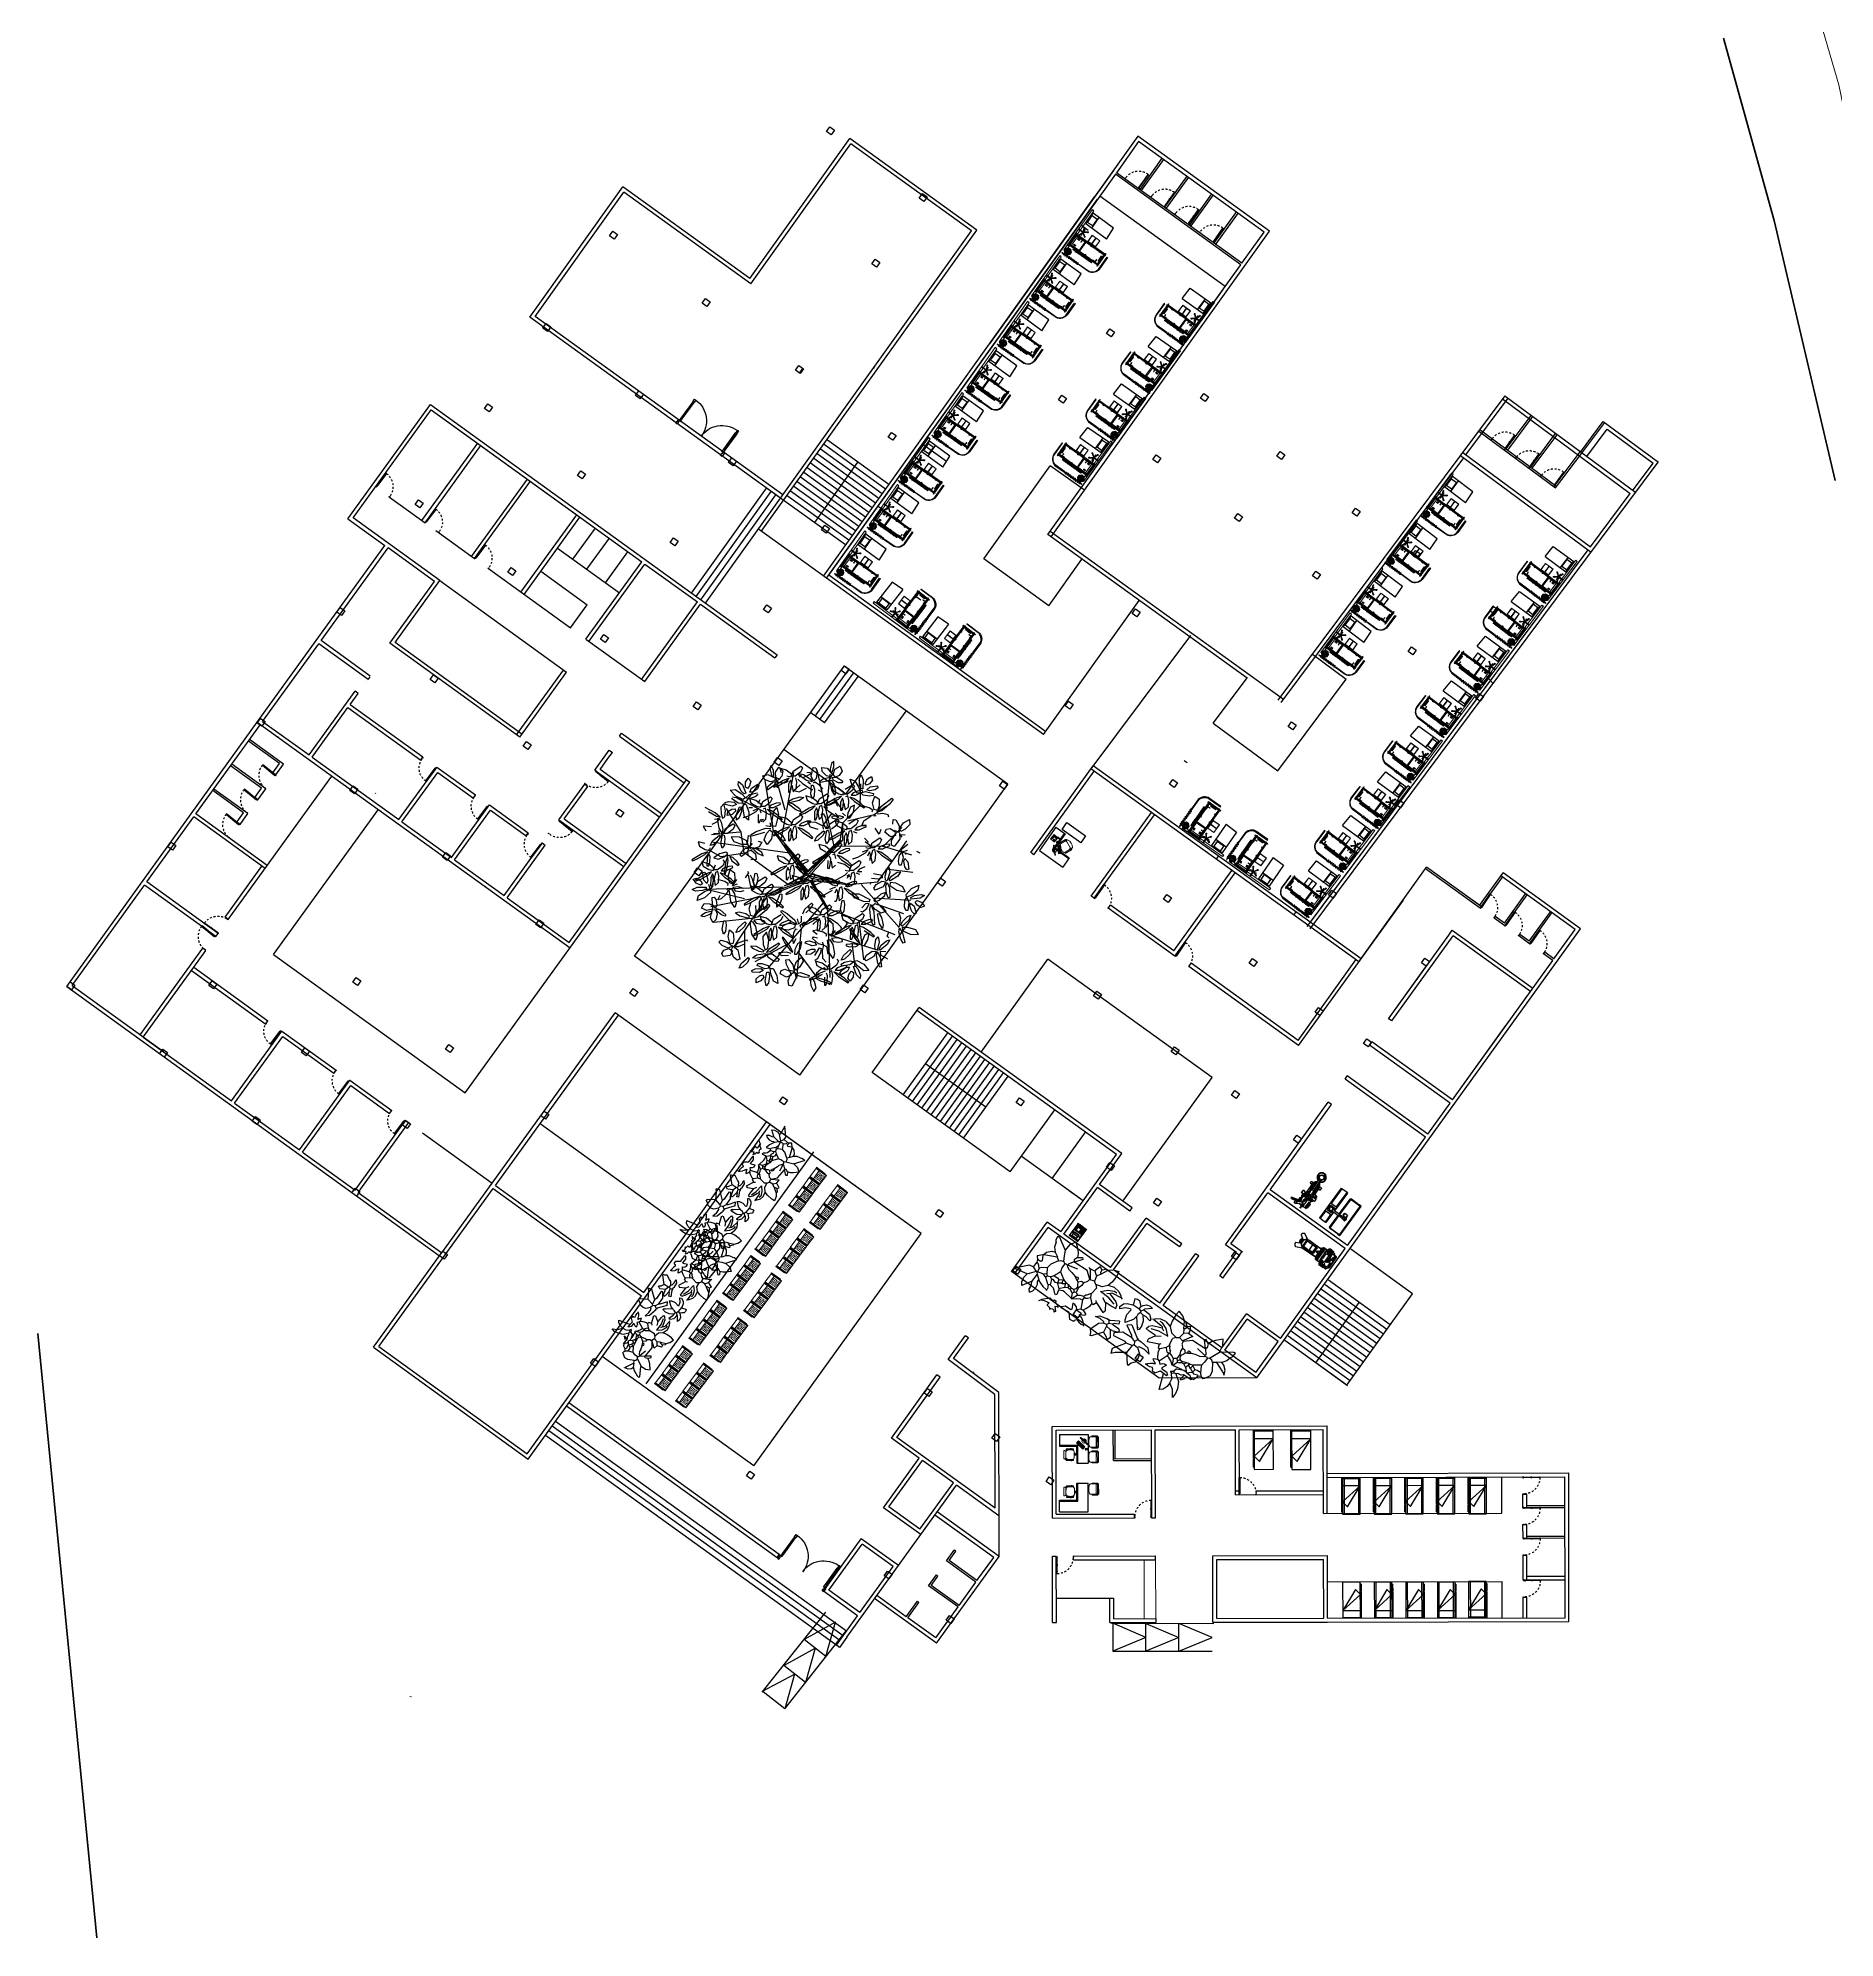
# Model space of a CAD drawing. Header units: metres. Extents: x 141303 to 146299, y 125960 to 127091.
# Drawn here: x 144620.9 to 144715, y 126018.2 to 126117.7 of the extents above; entities that cross this region are included whole.
import ezdxf

# ---------------------------------------------------------------- set-up
doc = ezdxf.new("R2010")
doc.units = ezdxf.units.M
doc.header["$MEASUREMENT"] = 0
for name, pattern in [('ACAD_ISO04W100', [30, 24, -3, 0, -3]), ('C05 _MOB-EQUIP URGENCIAS Y TOCOCIRUGÍA$0$006_URGENCIAS & TOCOCIRUGÍA$0$03.-PRIMER NIVEL GENERAL$0$XR-PLANTA 3ER NIVEL$0$DASHED', [19.05, 12.7, -6.35]), ('C05 _MOB-EQUIP URGENCIAS Y TOCOCIRUGÍA$0$006_URGENCIAS & TOCOCIRUGÍA$0$03.-PRIMER NIVEL GENERAL$0$XR-PLANTA 3ER NIVEL$0$DASHED2', [0.375, 0.25, -0.125]), ('C08_MUROS SERVICIOS$0$HIDDE100', [0.16, 0.1, -0.06])]:
    doc.linetypes.add(name, pattern=pattern)
for name, color, linetype, lineweight in [('C07_MOB-C.EXT Y FARMACIA$0$007_ADMISIÓN_HOSPITALARIA$0$SANCTORUM_ADMISION HOSPITALARIA_V5$0$007_ADMISIÓN_HOSPITALARIA$0$02.-PLANTA BAJA GENERAL$0$MOB', 7, 'Continuous', 0), ('new column', 4, 'Continuous', 25), ('NVMI-CONTOUR', 43, 'Continuous', 13), ('NVMI_ROAD', 253, 'Continuous', 20), ('NVMI_SITEBOUNDARY', 255, 'ACAD_ISO04W100', 40), ('NVMI_WALL', 7, 'Continuous', 30)]:
    doc.layers.add(name, color=color, linetype=linetype, lineweight=lineweight)
for name, color, linetype in [('Edges', 7, 'Continuous'), ('FURNITURE', 6, 'Continuous'), ('Plants', 92, 'Continuous')]:
    doc.layers.add(name, color=color, linetype=linetype)
doc.layers.get('0').off()
doc.styles.add('C07_MOB-C.EXT Y FARMACIA$0$007_ADMISIÓN_HOSPITALARIA$0$SANCTORUM_ADMISION HOSPITALARIA_V5$0$007_ADMISIÓN_HOSPITALARIA$0$02.-PLANTA BAJA GENERAL$0$LEROY', font='LEROY.SHX', dxfattribs={"width": 1.25, "height": 1})

# ---------------------------------------------------------------- blocks, each defined once
blk = doc.blocks.new('C03_MOB-EQUIP HOSP MI-CG$0$005_HOSP_MEDINTERNA&CIRGENERAL$0$005_HOSP_MEDINTERNA&CIRGENERAL$0$Nivel 02_APOYOS Y SERVICIOS$0$CAMA')
for p, q in [((494738.487, 2131918.543), (494738.512, 2131918.543)), ((494738.512, 2131918.127), (494738.487, 2131918.127)), ((494738.526, 2131918.663), (494739.526, 2131918.663)), ((494738.526, 2131916.663), (494738.526, 2131918.663)), ((494738.526, 2131917.963), (494738.809, 2131918.246)), ((494739.526, 2131917.061), (494738.526, 2131917.963)), ((494738.809, 2131918.246), (494739.526, 2131917.061)), ((494739.526, 2131918.663), (494739.526, 2131916.663)), ((494739.526, 2131917.061), (494738.526, 2131917.061)), ((494739.526, 2131916.663), (494738.526, 2131916.663))]:
    blk.add_line(p, q)
for points in [[(494738.487, 2131918.543), (494738.487, 2131918.127)], [(494738.512, 2131918.127), (494738.512, 2131918.543)]]:
    blk.add_lwpolyline(points)
blk.add_lwpolyline([(494738.487, 2131916.625), (494739.506, 2131916.625), (494739.506, 2131916.647), (494738.512, 2131916.647), (494738.512, 2131918.093), (494738.487, 2131918.093), (494738.487, 2131916.625), (494738.487, 2131916.625)], close=True)
blk = doc.blocks.new('C02_MOB-EQUIP GINE-PEDIATRÍA$0$SILLA ADM')
at = {"lineweight": 0}
for p, q in [((20.047, 67.981, 0), (19.926, 67.709, 0)), ((20.52, 67.882, 0), (20.18, 68.032, 0)), ((20.525, 67.945, 0), (20.205, 68.087, 0)), ((20.301, 67.469, 0), (20.477, 67.864, 0)), ((20.521, 67.881, 0), (20.542, 67.872, 0)), ((20.536, 67.888, 0), (20.542, 67.901, 0)), ((19.953, 67.52, 0), (20.274, 67.378, 0)), ((19.978, 67.575, 0), (20.318, 67.425, 0)), ((20.318, 67.424, 0), (20.339, 67.415, 0)), ((20.324, 67.409, 0), (20.318, 67.396, 0))]:
    blk.add_line(p, q, dxfattribs=at)
at = {"lineweight": 0, "ltscale": 15}
for p, q in [((19.999, 67.925, 0), (19.948, 67.868, 0)), ((19.948, 67.868, 0), (19.951, 67.866, 0)), ((19.993, 67.925, 0), (19.959, 67.888, 0)), ((19.959, 67.888, 0), (19.963, 67.885, 0)), ((19.977, 67.823, 0), (19.961, 67.831, 0)), ((19.996, 67.866, 0), (19.98, 67.874, 0)), ((19.993, 67.925, 0), (19.996, 67.922, 0)), ((20.016, 67.911, 0), (19.999, 67.925, 0))]:
    blk.add_line(p, q, dxfattribs=at)
at = {"lineweight": 0}
for centre, radius, start, end in [((20.019, 67.668, 0), 0.101, 156.09692, 246.09692), ((20.139, 67.94, 0), 0.101, 66.09692, 156.09692), ((20.192, 68.06, 0), 0.03, 66.09692, 246.09692), ((20.164, 67.766, 0), 0.416, 303.60768, 8.58616), ((20.38, 67.853, 0), 0.0835, 336.09692, 66.09692), ((20.507, 67.851, 0), 0.0337, 66.09692, 156.09692), ((20.525, 67.893, 0), 0.0122, 246.09692, 336.09692), ((20.511, 67.914, 0), 0.0337, 336.09692, 66.09692), ((20.519, 67.82, 0), 0.0575, 8.58616, 66.09692), ((19.966, 67.548, 0), 0.03, 66.09692, 246.09692), ((20.245, 67.548, 0), 0.0835, 246.09692, 336.09692), ((20.287, 67.409, 0), 0.0337, 246.09692, 336.09692), ((20.332, 67.455, 0), 0.0337, 156.09692, 246.09692), ((20.313, 67.413, 0), 0.0122, 336.09692, 66.09692), ((20.363, 67.468, 0), 0.0575, 246.09692, 303.60768)]:
    blk.add_arc(centre, radius, start, end, dxfattribs=at)
at = {"lineweight": 0, "ltscale": 15}
blk.add_arc((19.97, 67.852, 0), 0.0235, 66.06967, 246.06967, dxfattribs=at)
blk = doc.blocks.new('C02_MOB-EQUIP GINE-PEDIATRÍA$0$DESK 1.50 X 1.50')
for points in [[(252.496, -575.355), (253.996, -575.355)], [(252.496, -575.355), (252.496, -575.955)], [(252.496, -575.905), (253.446, -575.905)], [(252.496, -575.955), (253.396, -575.955)], [(253.396, -575.955), (253.446, -575.905)], [(253.396, -575.955), (253.396, -576.855)], [(253.446, -575.905), (253.446, -576.855)], [(253.996, -575.355), (253.996, -576.855)], [(253.396, -576.855), (253.996, -576.855)]]:
    blk.add_lwpolyline(points)
blk = doc.blocks.new('C07_MOB-C.EXT Y FARMACIA$0$007_ADMISIÓN_HOSPITALARIA$0$SANCTORUM_ADMISION HOSPITALARIA_V5$0$007_ADMISIÓN_HOSPITALARIA$0$02.-PLANTA BAJA GENERAL$0$tel-ip-flat-10')
at = {"layer": 'C07_MOB-C.EXT Y FARMACIA$0$007_ADMISIÓN_HOSPITALARIA$0$SANCTORUM_ADMISION HOSPITALARIA_V5$0$007_ADMISIÓN_HOSPITALARIA$0$02.-PLANTA BAJA GENERAL$0$MOB'}
h = blk.add_hatch(dxfattribs=at)
h.set_pattern_fill('ACET-2D-ANSI31', color=256, scale=0.017696, angle=221.12086, style=0)
h.set_pattern_definition([(176.1209, (5.901504, -4.01507), (-0.00380107, -0.05605687), [])])
h.paths.add_polyline_path([(0.043, -0.146), (0.042, -0.133), (0.03, -0.143)])
h.paths.add_polyline_path([(0.026, -0.126), (0.038, -0.129), (0.026, -0.139)])
at = {"lineweight": 0, "ltscale": 2}
for p, q in [((0.102, 0.089), (-0.102, -0.089)), ((0.052, 0.019), (-0.022, -0.045)), ((0.046, 0.041), (0.218, -0.156)), ((0.056, 0.019), (0.213, -0.16)), ((0.06, 0.138), (0.069, 0.153)), ((0.097, 0.075), (0.061, 0.043)), ((0.099, -0.005), (0.061, 0.031)), ((0.062, 0.158), (0.071, 0.174)), ((0.063, 0.126), (0.072, 0.141)), ((0.066, 0.113), (0.076, 0.129)), ((0.07, 0.101), (0.079, 0.116)), ((0.078, 0.161), (0.087, 0.176)), ((0.091, 0.069), (0.078, 0.1)), ((0.083, 0.035), (0.215, -0.115)), ((0.095, 0.052), (0.084, 0.042)), ((0.095, 0.052), (0.084, 0.042)), ((0.09, 0.156), (0.099, 0.171)), ((0.101, 0.151), (0.11, 0.167)), ((0.102, 0.052), (0.234, -0.099)), ((0.103, 0.09), (0.275, -0.106)), ((0.109, 0.143), (0.118, 0.158)), ((0.11, 0.074), (0.14, 0.031)), ((0.114, 0.088), (0.28, -0.102)), ((0.116, 0.134), (0.125, 0.15)), ((0.124, 0.125), (0.133, 0.141)), ((0.127, 0.113), (0.136, 0.129)), ((0.13, 0.101), (0.139, 0.116)), ((0.133, 0.089), (0.142, 0.104)), ((0.138, 0.02), (0.134, 0.016)), ((0.136, 0.076), (0.146, 0.092)), ((0.14, 0.064), (0.149, 0.079)), ((0.163, 0.001), (0.154, -0.007)), ((-0.103, -0.101), (0.063, -0.291)), ((-0.069, -0.089), (-0.085, -0.103)), ((-0.071, -0.097), (-0.076, -0.102)), ((-0.076, -0.102), (-0.073, -0.106)), ((-0.058, -0.102), (-0.074, -0.115)), ((-0.073, -0.106), (-0.067, -0.102)), ((-0.067, -0.102), (-0.071, -0.097)), ((-0.055, -0.106), (-0.07, -0.119)), ((-0.069, -0.089), (-0.058, -0.102)), ((-0.048, -0.071), (-0.064, -0.084)), ((-0.043, -0.118), (-0.059, -0.132)), ((-0.04, -0.122), (-0.056, -0.136)), ((-0.055, -0.106), (-0.043, -0.118)), ((-0.037, -0.083), (-0.053, -0.097)), ((-0.034, -0.088), (-0.049, -0.101)), ((-0.048, -0.071), (-0.037, -0.083)), ((-0.029, -0.135), (-0.045, -0.149)), ((-0.028, -0.053), (-0.044, -0.067)), ((-0.025, -0.139), (-0.041, -0.153)), ((-0.04, -0.122), (-0.029, -0.135)), ((-0.023, -0.1), (-0.038, -0.114)), ((-0.019, -0.104), (-0.035, -0.118)), ((-0.034, -0.088), (-0.023, -0.1)), ((-0.017, -0.066), (-0.033, -0.08)), ((-0.014, -0.07), (-0.03, -0.084)), ((-0.014, -0.152), (-0.03, -0.166)), ((-0.028, -0.053), (-0.017, -0.066)), ((-0.025, -0.139), (-0.014, -0.152)), ((-0.008, -0.117), (-0.024, -0.131)), ((-0.022, -0.049), (0.135, -0.228)), ((-0.004, -0.121), (-0.02, -0.135)), ((-0.019, -0.104), (-0.008, -0.117)), ((-0.003, -0.083), (-0.018, -0.097)), ((0.001, -0.087), (-0.015, -0.101)), ((-0.014, -0.07), (-0.003, -0.083)), ((0.007, -0.134), (-0.009, -0.148)), ((0.012, -0.1), (-0.004, -0.113)), ((-0.004, -0.121), (0.007, -0.134)), ((0.016, -0.104), (0, -0.118)), ((0.001, -0.087), (0.012, -0.1)), ((0.027, -0.116), (0.011, -0.13)), ((0.016, -0.104), (0.027, -0.116)), ((0.026, -0.126), (0.026, -0.139)), ((0.026, -0.126), (0.038, -0.129)), ((0.038, -0.129), (0.026, -0.139)), ((0.042, -0.133), (0.03, -0.143)), ((0.043, -0.146), (0.03, -0.143)), ((0.043, -0.146), (0.042, -0.133)), ((0.12, -0.221), (0.056, -0.277)), ((0.123, -0.226), (0.06, -0.281)), ((0.28, -0.102), (0.063, -0.291)), ((0.173, -0.115), (0.095, -0.184)), ((0.115, -0.001), (0.11, -0.005)), ((0.179, -0.136), (0.115, -0.192)), ((0.115, -0.196), (0.127, -0.21)), ((0.135, -0.024), (0.125, -0.032)), ((0.142, -0.032), (0.132, -0.041)), ((0.195, -0.155), (0.132, -0.21)), ((0.149, -0.04), (0.139, -0.049)), ((0.157, -0.049), (0.146, -0.057)), ((0.163, -0.056), (0.153, -0.065)), ((0.169, -0.063), (0.159, -0.072)), ((0.17, -0.007), (0.161, -0.015)), ((0.178, -0.016), (0.168, -0.024)), ((0.185, -0.024), (0.176, -0.032)), ((0.177, -0.094), (0.207, -0.137)), ((0.183, -0.079), (0.179, -0.083)), ((0.191, -0.031), (0.182, -0.04)), ((0.184, -0.136), (0.196, -0.15)), ((0.197, -0.038), (0.188, -0.047)), ((0.207, -0.059), (0.202, -0.063)), ((0.256, -0.094), (0.218, -0.059)), ((0.256, -0.107), (0.22, -0.139)), ((0.233, -0.106), (0.222, -0.116))]:
    blk.add_line(p, q, dxfattribs=at)
at = {"lineweight": 0, "const_width": 0.00178}
for points in [[(-0.085, -0.103), (-0.074, -0.115)], [(-0.07, -0.119), (-0.059, -0.132)], [(-0.064, -0.084), (-0.053, -0.097)], [(-0.056, -0.136), (-0.045, -0.149)], [(-0.049, -0.101), (-0.038, -0.114)], [(-0.044, -0.067), (-0.033, -0.08)], [(-0.041, -0.153), (-0.03, -0.166)], [(-0.035, -0.118), (-0.024, -0.131)], [(-0.03, -0.084), (-0.018, -0.097)], [(-0.02, -0.135), (-0.009, -0.148)], [(-0.015, -0.101), (-0.004, -0.113)], [(0, -0.118), (0.011, -0.13)]]:
    blk.add_lwpolyline(points, dxfattribs=at)
at = {"lineweight": 0, "ltscale": 2}
for centre, radius, start, end in [((0.054, 0.017), 0.00336, 41.12086, 131.12086), ((0.066, 0.037), 0.00841, 131.12086, 227.41869), ((0.087, 0.039), 0.00504, 131.12086, 221.12086), ((0.087, 0.039), 0.00504, 131.12086, 221.12086), ((0.098, 0.049), 0.00504, 41.12086, 131.12086), ((0.098, 0.049), 0.00504, 41.12086, 131.12086), ((0.103, 0.069), 0.00841, 34.82303, 131.12086), ((0.108, 0.083), 0.00841, 41.12086, 131.12086), ((0.133, 0.026), 0.00841, 311.12086, 34.82303), ((-0.097, -0.096), 0.00841, 131.12086, 221.12086), ((-0.019, -0.047), 0.00336, 131.12086, 221.12086), ((0.105, 0.002), 0.00841, 227.41869, 311.12086), ((0.118, -0.194), 0.00336, 131.12086, 221.12086), ((0.13, -0.208), 0.00336, 221.12086, 311.12086), ((0.184, -0.09), 0.00841, 131.12086, 214.82303), ((0.181, -0.139), 0.00336, 41.12086, 131.12086), ((0.193, -0.152), 0.00336, 311.12086, 41.12086), ((0.212, -0.065), 0.00841, 47.41869, 131.12086), ((0.214, -0.132), 0.00841, 214.82303, 311.12086), ((0.219, -0.112), 0.00504, 221.12086, 311.12086), ((0.23, -0.102), 0.00504, 311.12086, 41.12086), ((0.251, -0.1), 0.00841, 311.12086, 47.41869)]:
    blk.add_arc(centre, radius, start, end, dxfattribs=at)
at = {"lineweight": 0, "ltscale": 2, "style": 'C07_MOB-C.EXT Y FARMACIA$0$007_ADMISIÓN_HOSPITALARIA$0$SANCTORUM_ADMISION HOSPITALARIA_V5$0$007_ADMISIÓN_HOSPITALARIA$0$02.-PLANTA BAJA GENERAL$0$LEROY'}
for s, p in [('9', (-0.058, -0.115)), ('0', (-0.052, -0.08)), ('6', (-0.043, -0.131)), ('8', (-0.037, -0.097)), ('*', (-0.032, -0.063)), ('3', (-0.028, -0.149)), ('5', (-0.023, -0.113)), ('7', (-0.018, -0.08)), ('2', (-0.008, -0.131)), ('4', (-0.003, -0.097)), ('1', (0.012, -0.114))]:
    blk.add_text(s, height=0.00633, rotation=221.12086, dxfattribs=at).set_placement(p)
blk = doc.blocks.new('C07_MOB-C.EXT Y FARMACIA$0$01.TLAT_TRIAGE - 06$0$02.COV_LNDV_MONTAJE - 00$0$Mob  -  PC 02')
at = {"lineweight": 0}
for p, q in [((-0.394, 0.402), (-0.443, 0.316)), ((-0.44, 0.303), (-0.379, 0.268)), ((-0.404, 0.333), (-0.402, 0.339)), ((-0.404, 0.327), (-0.404, 0.333)), ((-0.404, 0.322), (-0.404, 0.327)), ((-0.403, 0.318), (-0.404, 0.322)), ((-0.401, 0.314), (-0.403, 0.318)), ((-0.402, 0.339), (-0.4, 0.345)), ((-0.398, 0.311), (-0.401, 0.314)), ((-0.4, 0.345), (-0.397, 0.35)), ((-0.395, 0.309), (-0.398, 0.311)), ((-0.397, 0.35), (-0.394, 0.356)), ((-0.395, 0.313), (-0.396, 0.31)), ((-0.389, 0.325), (-0.395, 0.314)), ((-0.395, 0.314), (-0.394, 0.313)), ((-0.395, 0.313), (-0.395, 0.313)), ((-0.391, 0.308), (-0.395, 0.309)), ((-0.394, 0.356), (-0.39, 0.36)), ((-0.394, 0.313), (-0.387, 0.324)), ((-0.386, 0.308), (-0.391, 0.308)), ((-0.39, 0.36), (-0.385, 0.364)), ((-0.387, 0.324), (-0.389, 0.325)), ((-0.388, 0.324), (-0.383, 0.333)), ((-0.382, 0.31), (-0.386, 0.308)), ((-0.385, 0.364), (-0.381, 0.367)), ((-0.377, 0.312), (-0.382, 0.31)), ((-0.32, 0.372), (-0.381, 0.406)), ((-0.381, 0.367), (-0.376, 0.369)), ((-0.373, 0.315), (-0.377, 0.312)), ((-0.376, 0.369), (-0.371, 0.369)), ((-0.368, 0.319), (-0.373, 0.315)), ((-0.371, 0.369), (-0.367, 0.369)), ((-0.364, 0.324), (-0.368, 0.319)), ((-0.367, 0.369), (-0.364, 0.368)), ((-0.365, 0.272), (-0.316, 0.358)), ((-0.364, 0.368), (-0.36, 0.365)), ((-0.361, 0.33), (-0.364, 0.324)), ((-0.359, 0.335), (-0.361, 0.33)), ((-0.36, 0.365), (-0.358, 0.362)), ((-0.357, 0.341), (-0.359, 0.335)), ((-0.358, 0.362), (-0.356, 0.357)), ((-0.356, 0.347), (-0.357, 0.341)), ((-0.356, 0.357), (-0.356, 0.353)), ((-0.356, 0.353), (-0.356, 0.347)), ((0.22, 0.459), (-0.24, 0.459)), ((-0.24, 0.459), (-0.24, 0.299)), ((-0.24, 0.299), (0.22, 0.299)), ((-0.159, 0.444), (-0.237, 0.444)), ((-0.237, 0.444), (-0.237, 0.349)), ((-0.237, 0.349), (-0.159, 0.349)), ((-0.159, 0.334), (-0.237, 0.334)), ((-0.237, 0.334), (-0.237, 0.314)), ((-0.237, 0.314), (-0.159, 0.314)), ((-0.219, 0.44), (-0.234, 0.44)), ((-0.234, 0.44), (-0.234, 0.406)), ((-0.234, 0.406), (-0.234, 0.44)), ((-0.234, 0.406), (-0.219, 0.406)), ((-0.219, 0.403), (-0.234, 0.403)), ((-0.234, 0.403), (-0.234, 0.37)), ((-0.234, 0.37), (-0.234, 0.403)), ((-0.234, 0.37), (-0.219, 0.37)), ((-0.219, 0.367), (-0.234, 0.367)), ((-0.234, 0.367), (-0.234, 0.352)), ((-0.234, 0.352), (-0.234, 0.367)), ((-0.234, 0.352), (-0.219, 0.352)), ((-0.219, 0.406), (-0.219, 0.44)), ((-0.219, 0.37), (-0.219, 0.403)), ((-0.219, 0.352), (-0.219, 0.367)), ((-0.2, 0.44), (-0.215, 0.44)), ((-0.215, 0.44), (-0.215, 0.425)), ((-0.215, 0.425), (-0.215, 0.44)), ((-0.215, 0.425), (-0.2, 0.425)), ((-0.2, 0.421), (-0.215, 0.421)), ((-0.215, 0.421), (-0.215, 0.406)), ((-0.215, 0.406), (-0.215, 0.421)), ((-0.215, 0.406), (-0.2, 0.406)), ((-0.2, 0.403), (-0.215, 0.403)), ((-0.215, 0.403), (-0.215, 0.388)), ((-0.215, 0.388), (-0.215, 0.403)), ((-0.215, 0.388), (-0.2, 0.388)), ((-0.2, 0.385), (-0.215, 0.385)), ((-0.215, 0.385), (-0.215, 0.37)), ((-0.215, 0.37), (-0.215, 0.385)), ((-0.215, 0.37), (-0.2, 0.37)), ((-0.2, 0.367), (-0.215, 0.367)), ((-0.215, 0.367), (-0.215, 0.352)), ((-0.215, 0.352), (-0.215, 0.367)), ((-0.215, 0.352), (-0.2, 0.352)), ((-0.2, 0.425), (-0.2, 0.44)), ((-0.2, 0.406), (-0.2, 0.421)), ((-0.2, 0.388), (-0.2, 0.403)), ((-0.2, 0.37), (-0.2, 0.385)), ((-0.2, 0.352), (-0.2, 0.367)), ((-0.162, 0.44), (-0.196, 0.44)), ((-0.196, 0.44), (-0.196, 0.425)), ((-0.196, 0.425), (-0.196, 0.44)), ((-0.196, 0.425), (-0.162, 0.425)), ((-0.181, 0.421), (-0.196, 0.421)), ((-0.196, 0.421), (-0.196, 0.406)), ((-0.196, 0.406), (-0.196, 0.421)), ((-0.196, 0.406), (-0.181, 0.406)), ((-0.181, 0.403), (-0.196, 0.403)), ((-0.196, 0.403), (-0.196, 0.388)), ((-0.196, 0.388), (-0.196, 0.403)), ((-0.196, 0.388), (-0.181, 0.388)), ((-0.181, 0.385), (-0.196, 0.385)), ((-0.196, 0.385), (-0.196, 0.37)), ((-0.196, 0.37), (-0.196, 0.385)), ((-0.196, 0.37), (-0.181, 0.37)), ((-0.181, 0.367), (-0.196, 0.367)), ((-0.196, 0.367), (-0.196, 0.352)), ((-0.196, 0.352), (-0.196, 0.367)), ((-0.196, 0.352), (-0.181, 0.352)), ((-0.181, 0.406), (-0.181, 0.421)), ((-0.181, 0.388), (-0.181, 0.403)), ((-0.181, 0.37), (-0.181, 0.385)), ((-0.181, 0.352), (-0.181, 0.367)), ((-0.162, 0.421), (-0.177, 0.421)), ((-0.177, 0.421), (-0.177, 0.406)), ((-0.177, 0.406), (-0.177, 0.421)), ((-0.177, 0.406), (-0.162, 0.406)), ((-0.162, 0.403), (-0.177, 0.403)), ((-0.177, 0.403), (-0.177, 0.388)), ((-0.177, 0.388), (-0.177, 0.403)), ((-0.177, 0.388), (-0.162, 0.388)), ((-0.162, 0.385), (-0.177, 0.385)), ((-0.177, 0.385), (-0.177, 0.37)), ((-0.177, 0.37), (-0.177, 0.385)), ((-0.177, 0.37), (-0.162, 0.37)), ((-0.162, 0.367), (-0.177, 0.367)), ((-0.177, 0.367), (-0.177, 0.352)), ((-0.177, 0.352), (-0.177, 0.367)), ((-0.177, 0.352), (-0.162, 0.352)), ((-0.162, 0.425), (-0.162, 0.44)), ((-0.162, 0.406), (-0.162, 0.421)), ((-0.162, 0.388), (-0.162, 0.403)), ((-0.162, 0.37), (-0.162, 0.385)), ((-0.162, 0.352), (-0.162, 0.367)), ((-0.159, 0.349), (-0.159, 0.444)), ((-0.159, 0.314), (-0.159, 0.334)), ((-0.15, 0.349), (-0.15, 0.444)), ((-0.15, 0.444), (-0.09, 0.444)), ((-0.09, 0.349), (-0.15, 0.349)), ((-0.15, 0.314), (-0.15, 0.334)), ((-0.15, 0.334), (-0.09, 0.334)), ((-0.09, 0.314), (-0.15, 0.314)), ((-0.132, 0.442), (-0.147, 0.442)), ((-0.147, 0.442), (-0.147, 0.427)), ((-0.147, 0.427), (-0.147, 0.442)), ((-0.147, 0.427), (-0.132, 0.427)), ((-0.132, 0.385), (-0.147, 0.385)), ((-0.147, 0.385), (-0.147, 0.37)), ((-0.147, 0.37), (-0.147, 0.385)), ((-0.147, 0.37), (-0.132, 0.37)), ((-0.132, 0.367), (-0.147, 0.367)), ((-0.147, 0.367), (-0.147, 0.352)), ((-0.147, 0.352), (-0.147, 0.367)), ((-0.147, 0.352), (-0.132, 0.352)), ((-0.132, 0.332), (-0.147, 0.332)), ((-0.147, 0.332), (-0.147, 0.317)), ((-0.147, 0.317), (-0.147, 0.332)), ((-0.147, 0.317), (-0.132, 0.317)), ((-0.132, 0.427), (-0.132, 0.442)), ((-0.132, 0.37), (-0.132, 0.385)), ((-0.132, 0.352), (-0.132, 0.367)), ((-0.132, 0.317), (-0.132, 0.332)), ((-0.113, 0.442), (-0.128, 0.442)), ((-0.128, 0.442), (-0.128, 0.427)), ((-0.128, 0.427), (-0.128, 0.442)), ((-0.128, 0.427), (-0.113, 0.427)), ((-0.113, 0.424), (-0.128, 0.424)), ((-0.128, 0.424), (-0.128, 0.409)), ((-0.128, 0.409), (-0.128, 0.424)), ((-0.128, 0.409), (-0.113, 0.409)), ((-0.113, 0.385), (-0.128, 0.385)), ((-0.128, 0.385), (-0.128, 0.37)), ((-0.128, 0.37), (-0.128, 0.385)), ((-0.128, 0.37), (-0.113, 0.37)), ((-0.113, 0.367), (-0.128, 0.367)), ((-0.128, 0.367), (-0.128, 0.352)), ((-0.128, 0.352), (-0.128, 0.367)), ((-0.128, 0.352), (-0.113, 0.352)), ((-0.113, 0.332), (-0.128, 0.332)), ((-0.128, 0.332), (-0.128, 0.317)), ((-0.128, 0.317), (-0.128, 0.332)), ((-0.128, 0.317), (-0.113, 0.317)), ((-0.113, 0.427), (-0.113, 0.442)), ((-0.113, 0.409), (-0.113, 0.424)), ((-0.113, 0.37), (-0.113, 0.385)), ((-0.113, 0.352), (-0.113, 0.367)), ((-0.113, 0.317), (-0.113, 0.332)), ((-0.094, 0.442), (-0.109, 0.442)), ((-0.109, 0.442), (-0.109, 0.427)), ((-0.109, 0.427), (-0.109, 0.442)), ((-0.109, 0.427), (-0.094, 0.427)), ((-0.094, 0.385), (-0.109, 0.385)), ((-0.109, 0.385), (-0.109, 0.37)), ((-0.109, 0.37), (-0.109, 0.385)), ((-0.109, 0.37), (-0.094, 0.37)), ((-0.094, 0.367), (-0.109, 0.367)), ((-0.109, 0.367), (-0.109, 0.352)), ((-0.109, 0.352), (-0.109, 0.367)), ((-0.109, 0.352), (-0.094, 0.352)), ((-0.094, 0.332), (-0.109, 0.332)), ((-0.109, 0.332), (-0.109, 0.317)), ((-0.109, 0.317), (-0.109, 0.332)), ((-0.109, 0.317), (-0.094, 0.317)), ((-0.094, 0.427), (-0.094, 0.442)), ((-0.094, 0.37), (-0.094, 0.385)), ((-0.094, 0.352), (-0.094, 0.367)), ((-0.094, 0.317), (-0.094, 0.332)), ((-0.09, 0.444), (-0.09, 0.349)), ((-0.09, 0.334), (-0.09, 0.314)), ((-0.082, 0.349), (-0.082, 0.444)), ((0.205, 0.444), (-0.082, 0.444)), ((-0.082, 0.349), (0.205, 0.349)), ((-0.057, 0.442), (-0.08, 0.442)), ((-0.08, 0.442), (-0.08, 0.427)), ((-0.08, 0.427), (-0.08, 0.442)), ((-0.08, 0.427), (-0.057, 0.427)), ((-0.034, 0.423), (-0.08, 0.423)), ((-0.08, 0.423), (-0.08, 0.408)), ((-0.08, 0.408), (-0.08, 0.423)), ((-0.08, 0.408), (-0.034, 0.408)), ((-0.065, 0.404), (-0.08, 0.404)), ((-0.08, 0.404), (-0.08, 0.37)), ((-0.08, 0.37), (-0.08, 0.404)), ((-0.08, 0.37), (-0.057, 0.37)), ((-0.046, 0.366), (-0.08, 0.366)), ((-0.08, 0.366), (-0.08, 0.351)), ((-0.08, 0.351), (-0.08, 0.366)), ((-0.08, 0.351), (-0.046, 0.351)), ((-0.001, 0.334), (-0.078, 0.334)), ((-0.078, 0.334), (-0.078, 0.314)), ((-0.078, 0.314), (-0.078, 0.334)), ((-0.078, 0.314), (-0.001, 0.314)), ((-0.061, 0.332), (-0.076, 0.332)), ((-0.076, 0.332), (-0.076, 0.317)), ((-0.076, 0.317), (-0.076, 0.332)), ((-0.076, 0.317), (-0.061, 0.317)), ((-0.065, 0.385), (-0.065, 0.404)), ((-0.057, 0.385), (-0.065, 0.385)), ((-0.046, 0.404), (-0.061, 0.404)), ((-0.061, 0.404), (-0.061, 0.389)), ((-0.061, 0.389), (-0.061, 0.404)), ((-0.061, 0.389), (-0.046, 0.389)), ((-0.061, 0.317), (-0.061, 0.332)), ((-0.057, 0.427), (-0.057, 0.442)), ((-0.057, 0.37), (-0.057, 0.385)), ((-0.041, 0.332), (-0.056, 0.332)), ((-0.056, 0.332), (-0.056, 0.317)), ((-0.056, 0.317), (-0.056, 0.332)), ((-0.056, 0.317), (-0.041, 0.317)), ((-0.031, 0.442), (-0.053, 0.442)), ((-0.053, 0.442), (-0.053, 0.427)), ((-0.053, 0.427), (-0.053, 0.442)), ((-0.053, 0.427), (-0.031, 0.427)), ((-0.038, 0.385), (-0.053, 0.385)), ((-0.053, 0.385), (-0.053, 0.37)), ((-0.053, 0.37), (-0.053, 0.385)), ((-0.053, 0.37), (-0.038, 0.37)), ((-0.046, 0.389), (-0.046, 0.404)), ((-0.046, 0.351), (-0.046, 0.366)), ((-0.026, 0.404), (-0.041, 0.404)), ((-0.041, 0.404), (-0.041, 0.389)), ((-0.041, 0.389), (-0.041, 0.404)), ((-0.041, 0.389), (-0.026, 0.389)), ((-0.026, 0.366), (-0.041, 0.366)), ((-0.041, 0.366), (-0.041, 0.351)), ((-0.041, 0.351), (-0.041, 0.366)), ((-0.041, 0.351), (-0.026, 0.351)), ((-0.041, 0.317), (-0.041, 0.332)), ((-0.038, 0.37), (-0.038, 0.385)), ((-0.022, 0.332), (-0.037, 0.332)), ((-0.037, 0.332), (-0.037, 0.317)), ((-0.037, 0.317), (-0.037, 0.332)), ((-0.037, 0.317), (-0.022, 0.317)), ((-0.034, 0.408), (-0.034, 0.423)), ((-0.019, 0.385), (-0.034, 0.385)), ((-0.034, 0.385), (-0.034, 0.37)), ((-0.034, 0.37), (-0.034, 0.385)), ((-0.034, 0.37), (-0.019, 0.37)), ((-0.031, 0.427), (-0.031, 0.442)), ((-0.015, 0.423), (-0.03, 0.423)), ((-0.03, 0.423), (-0.03, 0.408)), ((-0.03, 0.408), (-0.03, 0.423)), ((-0.03, 0.408), (-0.015, 0.408)), ((-0.03, 0.055), (-0.03, 0.026)), ((-0.03, 0.043), (0.03, 0.043)), ((-0.03, 0.038), (0.03, 0.038)), ((-0.03, 0.034), (0.03, 0.034)), ((-0.03, 0.029), (0.03, 0.029)), ((-0.03, 0.026), (0.03, 0.026)), ((-0.004, 0.442), (-0.026, 0.442)), ((-0.026, 0.442), (-0.026, 0.427)), ((-0.026, 0.427), (-0.026, 0.442)), ((-0.026, 0.427), (-0.004, 0.427)), ((-0.026, 0.389), (-0.026, 0.404)), ((-0.026, 0.351), (-0.026, 0.366)), ((-0.007, 0.404), (-0.022, 0.404)), ((-0.022, 0.404), (-0.022, 0.389)), ((-0.022, 0.389), (-0.022, 0.404)), ((-0.022, 0.389), (-0.007, 0.389)), ((-0.007, 0.366), (-0.022, 0.366)), ((-0.022, 0.366), (-0.022, 0.351)), ((-0.022, 0.351), (-0.022, 0.366)), ((-0.022, 0.351), (-0.007, 0.351)), ((-0.022, 0.317), (-0.022, 0.332)), ((-0.019, 0.37), (-0.019, 0.385)), ((-0.003, 0.332), (-0.018, 0.332)), ((-0.018, 0.332), (-0.018, 0.317)), ((-0.018, 0.317), (-0.018, 0.332)), ((-0.018, 0.317), (-0.003, 0.317)), ((-0.015, 0.408), (-0.015, 0.423)), ((0, 0.385), (-0.015, 0.385)), ((-0.015, 0.385), (-0.015, 0.37)), ((-0.015, 0.37), (-0.015, 0.385)), ((-0.015, 0.37), (0, 0.37)), ((0.004, 0.423), (-0.011, 0.423)), ((-0.011, 0.423), (-0.011, 0.408)), ((-0.011, 0.408), (-0.011, 0.423)), ((-0.011, 0.408), (0.004, 0.408)), ((-0.007, 0.389), (-0.007, 0.404)), ((-0.007, 0.351), (-0.007, 0.366)), ((-0.004, 0.427), (-0.004, 0.442)), ((0.012, 0.404), (-0.003, 0.404)), ((-0.003, 0.404), (-0.003, 0.389)), ((-0.003, 0.389), (-0.003, 0.404)), ((-0.003, 0.389), (0.012, 0.389)), ((0.012, 0.366), (-0.003, 0.366)), ((-0.003, 0.366), (-0.003, 0.351)), ((-0.003, 0.351), (-0.003, 0.366)), ((-0.003, 0.351), (0.012, 0.351)), ((-0.003, 0.317), (-0.003, 0.332)), ((-0.001, 0.314), (-0.001, 0.334)), ((0.023, 0.442), (0, 0.442)), ((0, 0.442), (0, 0.427)), ((0, 0.427), (0, 0.442)), ((0, 0.427), (0.023, 0.427)), ((0, 0.37), (0, 0.385)), ((0.004, 0.408), (0.004, 0.423)), ((0.019, 0.385), (0.004, 0.385)), ((0.004, 0.385), (0.004, 0.37)), ((0.004, 0.37), (0.004, 0.385)), ((0.004, 0.37), (0.019, 0.37)), ((0.083, 0.334), (0.006, 0.334)), ((0.006, 0.334), (0.006, 0.314)), ((0.006, 0.314), (0.006, 0.334)), ((0.006, 0.314), (0.083, 0.314)), ((0.024, 0.423), (0.009, 0.423)), ((0.009, 0.423), (0.009, 0.408)), ((0.009, 0.408), (0.009, 0.423)), ((0.009, 0.408), (0.024, 0.408)), ((0.024, 0.332), (0.009, 0.332)), ((0.009, 0.332), (0.009, 0.317)), ((0.009, 0.317), (0.009, 0.332)), ((0.009, 0.317), (0.024, 0.317)), ((0.012, 0.389), (0.012, 0.404)), ((0.012, 0.351), (0.012, 0.366)), ((0.031, 0.404), (0.016, 0.404)), ((0.016, 0.404), (0.016, 0.389)), ((0.016, 0.389), (0.016, 0.404)), ((0.016, 0.389), (0.031, 0.389)), ((0.031, 0.366), (0.016, 0.366)), ((0.016, 0.366), (0.016, 0.351)), ((0.016, 0.351), (0.016, 0.366)), ((0.016, 0.351), (0.031, 0.351)), ((0.019, 0.37), (0.019, 0.385)), ((0.023, 0.427), (0.023, 0.442)), ((0.024, 0.408), (0.024, 0.423)), ((0.039, 0.385), (0.024, 0.385)), ((0.024, 0.385), (0.024, 0.37)), ((0.024, 0.37), (0.024, 0.385)), ((0.024, 0.37), (0.039, 0.37)), ((0.024, 0.317), (0.024, 0.332)), ((0.123, 0.442), (0.027, 0.442)), ((0.027, 0.442), (0.027, 0.427)), ((0.027, 0.427), (0.027, 0.442)), ((0.027, 0.427), (0.123, 0.427)), ((0.043, 0.423), (0.028, 0.423)), ((0.028, 0.423), (0.028, 0.408)), ((0.028, 0.408), (0.028, 0.423)), ((0.028, 0.408), (0.043, 0.408)), ((0.043, 0.332), (0.028, 0.332)), ((0.028, 0.332), (0.028, 0.317)), ((0.028, 0.317), (0.028, 0.332)), ((0.028, 0.317), (0.043, 0.317)), ((0.03, 0.055), (0.03, 0.026)), ((0.031, 0.389), (0.031, 0.404)), ((0.031, 0.351), (0.031, 0.366)), ((0.05, 0.404), (0.035, 0.404)), ((0.035, 0.404), (0.035, 0.389)), ((0.035, 0.389), (0.035, 0.404)), ((0.035, 0.389), (0.05, 0.389)), ((0.05, 0.366), (0.035, 0.366)), ((0.035, 0.366), (0.035, 0.351)), ((0.035, 0.351), (0.035, 0.366)), ((0.035, 0.351), (0.05, 0.351)), ((0.039, 0.37), (0.039, 0.385)), ((0.043, 0.408), (0.043, 0.423)), ((0.058, 0.385), (0.043, 0.385)), ((0.043, 0.385), (0.043, 0.37)), ((0.043, 0.37), (0.043, 0.385)), ((0.043, 0.37), (0.058, 0.37)), ((0.043, 0.317), (0.043, 0.332)), ((0.062, 0.423), (0.047, 0.423)), ((0.047, 0.423), (0.047, 0.408)), ((0.047, 0.408), (0.047, 0.423)), ((0.047, 0.408), (0.062, 0.408)), ((0.062, 0.332), (0.047, 0.332)), ((0.047, 0.332), (0.047, 0.317)), ((0.047, 0.317), (0.047, 0.332)), ((0.047, 0.317), (0.062, 0.317)), ((0.05, 0.389), (0.05, 0.404)), ((0.05, 0.351), (0.05, 0.366)), ((0.069, 0.404), (0.054, 0.404)), ((0.054, 0.404), (0.054, 0.389)), ((0.054, 0.389), (0.054, 0.404)), ((0.054, 0.389), (0.069, 0.389)), ((0.069, 0.366), (0.054, 0.366)), ((0.054, 0.366), (0.054, 0.351)), ((0.054, 0.351), (0.054, 0.366)), ((0.054, 0.351), (0.069, 0.351)), ((0.058, 0.37), (0.058, 0.385)), ((0.062, 0.408), (0.062, 0.423)), ((0.077, 0.385), (0.062, 0.385)), ((0.062, 0.385), (0.062, 0.37)), ((0.062, 0.37), (0.062, 0.385)), ((0.062, 0.37), (0.077, 0.37)), ((0.062, 0.317), (0.062, 0.332)), ((0.081, 0.423), (0.066, 0.423)), ((0.066, 0.423), (0.066, 0.408)), ((0.066, 0.408), (0.066, 0.423)), ((0.066, 0.408), (0.081, 0.408)), ((0.081, 0.332), (0.066, 0.332)), ((0.066, 0.332), (0.066, 0.317)), ((0.066, 0.317), (0.066, 0.332)), ((0.066, 0.317), (0.081, 0.317)), ((0.069, 0.389), (0.069, 0.404)), ((0.069, 0.351), (0.069, 0.366)), ((0.088, 0.404), (0.073, 0.404)), ((0.073, 0.404), (0.073, 0.389)), ((0.073, 0.389), (0.073, 0.404)), ((0.073, 0.389), (0.088, 0.389)), ((0.088, 0.366), (0.073, 0.366)), ((0.073, 0.366), (0.073, 0.351)), ((0.073, 0.351), (0.073, 0.366)), ((0.073, 0.351), (0.088, 0.351)), ((0.077, 0.37), (0.077, 0.385)), ((0.081, 0.408), (0.081, 0.423)), ((0.096, 0.385), (0.081, 0.385)), ((0.081, 0.385), (0.081, 0.37)), ((0.081, 0.37), (0.081, 0.385)), ((0.081, 0.37), (0.096, 0.37)), ((0.081, 0.317), (0.081, 0.332)), ((0.083, 0.314), (0.083, 0.334)), ((0.1, 0.423), (0.085, 0.423)), ((0.085, 0.423), (0.085, 0.408)), ((0.085, 0.408), (0.085, 0.423)), ((0.085, 0.408), (0.1, 0.408)), ((0.088, 0.389), (0.088, 0.404)), ((0.088, 0.351), (0.088, 0.366)), ((0.167, 0.334), (0.09, 0.334)), ((0.09, 0.334), (0.09, 0.314)), ((0.09, 0.314), (0.09, 0.334)), ((0.09, 0.314), (0.167, 0.314)), ((0.108, 0.404), (0.093, 0.404)), ((0.093, 0.404), (0.093, 0.389)), ((0.093, 0.389), (0.093, 0.404)), ((0.093, 0.389), (0.108, 0.389)), ((0.108, 0.366), (0.093, 0.366)), ((0.093, 0.366), (0.093, 0.351)), ((0.093, 0.351), (0.093, 0.366)), ((0.093, 0.351), (0.108, 0.351)), ((0.108, 0.332), (0.093, 0.332)), ((0.093, 0.332), (0.093, 0.317)), ((0.093, 0.317), (0.093, 0.332)), ((0.093, 0.317), (0.108, 0.317)), ((0.096, 0.37), (0.096, 0.385)), ((0.1, 0.408), (0.1, 0.423)), ((0.115, 0.385), (0.1, 0.385)), ((0.1, 0.385), (0.1, 0.37)), ((0.1, 0.37), (0.1, 0.385)), ((0.1, 0.37), (0.115, 0.37)), ((0.119, 0.423), (0.104, 0.423)), ((0.104, 0.423), (0.104, 0.408)), ((0.104, 0.408), (0.104, 0.423)), ((0.104, 0.408), (0.119, 0.408)), ((0.108, 0.389), (0.108, 0.404)), ((0.108, 0.351), (0.108, 0.366)), ((0.108, 0.317), (0.108, 0.332)), ((0.127, 0.404), (0.112, 0.404)), ((0.112, 0.404), (0.112, 0.389)), ((0.112, 0.389), (0.112, 0.404)), ((0.112, 0.389), (0.127, 0.389)), ((0.127, 0.366), (0.112, 0.366)), ((0.112, 0.366), (0.112, 0.351)), ((0.112, 0.351), (0.112, 0.366)), ((0.112, 0.351), (0.127, 0.351)), ((0.127, 0.332), (0.112, 0.332)), ((0.112, 0.332), (0.112, 0.317)), ((0.112, 0.317), (0.112, 0.332)), ((0.112, 0.317), (0.127, 0.317)), ((0.115, 0.37), (0.115, 0.385)), ((0.119, 0.408), (0.119, 0.423)), ((0.134, 0.385), (0.119, 0.385)), ((0.119, 0.385), (0.119, 0.37)), ((0.119, 0.37), (0.119, 0.385)), ((0.119, 0.37), (0.134, 0.37)), ((0.123, 0.427), (0.123, 0.442)), ((0.138, 0.423), (0.123, 0.423)), ((0.123, 0.423), (0.123, 0.408)), ((0.123, 0.408), (0.123, 0.423)), ((0.123, 0.408), (0.138, 0.408)), ((0.15, 0.442), (0.127, 0.442)), ((0.127, 0.442), (0.127, 0.427)), ((0.127, 0.427), (0.127, 0.442)), ((0.127, 0.427), (0.15, 0.427)), ((0.127, 0.389), (0.127, 0.404)), ((0.127, 0.351), (0.127, 0.366)), ((0.127, 0.317), (0.127, 0.332)), ((0.146, 0.404), (0.131, 0.404)), ((0.131, 0.404), (0.131, 0.389)), ((0.131, 0.389), (0.131, 0.404)), ((0.131, 0.389), (0.146, 0.389)), ((0.146, 0.366), (0.131, 0.366)), ((0.131, 0.366), (0.131, 0.351)), ((0.131, 0.351), (0.131, 0.366)), ((0.131, 0.351), (0.146, 0.351)), ((0.146, 0.332), (0.131, 0.332)), ((0.131, 0.332), (0.131, 0.317)), ((0.131, 0.317), (0.131, 0.332)), ((0.131, 0.317), (0.146, 0.317)), ((0.134, 0.37), (0.134, 0.385)), ((0.138, 0.408), (0.138, 0.423)), ((0.153, 0.385), (0.138, 0.385)), ((0.138, 0.385), (0.138, 0.37)), ((0.138, 0.37), (0.138, 0.385)), ((0.138, 0.37), (0.153, 0.37)), ((0.157, 0.423), (0.142, 0.423)), ((0.142, 0.423), (0.142, 0.408)), ((0.142, 0.408), (0.142, 0.423)), ((0.142, 0.408), (0.157, 0.408)), ((0.146, 0.389), (0.146, 0.404)), ((0.146, 0.351), (0.146, 0.366)), ((0.146, 0.317), (0.146, 0.332)), ((0.15, 0.427), (0.15, 0.442)), ((0.165, 0.404), (0.15, 0.404)), ((0.15, 0.404), (0.15, 0.389)), ((0.15, 0.389), (0.15, 0.404)), ((0.15, 0.389), (0.165, 0.389)), ((0.165, 0.366), (0.15, 0.366)), ((0.15, 0.366), (0.15, 0.351)), ((0.15, 0.351), (0.15, 0.366)), ((0.15, 0.351), (0.165, 0.351)), ((0.165, 0.332), (0.15, 0.332)), ((0.15, 0.332), (0.15, 0.317)), ((0.15, 0.317), (0.15, 0.332)), ((0.15, 0.317), (0.165, 0.317)), ((0.153, 0.37), (0.153, 0.385)), ((0.177, 0.442), (0.154, 0.442)), ((0.154, 0.442), (0.154, 0.427)), ((0.154, 0.427), (0.154, 0.442)), ((0.154, 0.427), (0.177, 0.427)), ((0.157, 0.408), (0.157, 0.423)), ((0.172, 0.385), (0.157, 0.385)), ((0.157, 0.385), (0.157, 0.37)), ((0.157, 0.37), (0.157, 0.385)), ((0.157, 0.37), (0.172, 0.37)), ((0.177, 0.423), (0.162, 0.423)), ((0.162, 0.423), (0.162, 0.408)), ((0.162, 0.408), (0.162, 0.423)), ((0.162, 0.408), (0.177, 0.408)), ((0.165, 0.389), (0.165, 0.404)), ((0.165, 0.351), (0.165, 0.366)), ((0.165, 0.317), (0.165, 0.332)), ((0.167, 0.314), (0.167, 0.334)), ((0.184, 0.404), (0.169, 0.404)), ((0.169, 0.404), (0.169, 0.389)), ((0.169, 0.389), (0.169, 0.404)), ((0.169, 0.389), (0.184, 0.389)), ((0.184, 0.366), (0.169, 0.366)), ((0.169, 0.366), (0.169, 0.351)), ((0.169, 0.351), (0.169, 0.366)), ((0.169, 0.351), (0.184, 0.351)), ((0.172, 0.37), (0.172, 0.385)), ((0.177, 0.427), (0.177, 0.442)), ((0.177, 0.408), (0.177, 0.423)), ((0.203, 0.385), (0.177, 0.385)), ((0.177, 0.385), (0.177, 0.37)), ((0.177, 0.37), (0.177, 0.385)), ((0.177, 0.37), (0.203, 0.37)), ((0.203, 0.442), (0.181, 0.442)), ((0.181, 0.442), (0.181, 0.427)), ((0.181, 0.427), (0.181, 0.442)), ((0.181, 0.427), (0.203, 0.427)), ((0.203, 0.423), (0.181, 0.423)), ((0.181, 0.423), (0.181, 0.408)), ((0.181, 0.408), (0.181, 0.423)), ((0.181, 0.408), (0.203, 0.408)), ((0.184, 0.389), (0.184, 0.404)), ((0.184, 0.351), (0.184, 0.366)), ((0.205, 0.334), (0.186, 0.334)), ((0.186, 0.334), (0.186, 0.314)), ((0.186, 0.314), (0.186, 0.334)), ((0.186, 0.314), (0.205, 0.314)), ((0.203, 0.404), (0.188, 0.404)), ((0.188, 0.404), (0.188, 0.389)), ((0.188, 0.389), (0.188, 0.404)), ((0.188, 0.389), (0.203, 0.389)), ((0.203, 0.366), (0.188, 0.366)), ((0.188, 0.366), (0.188, 0.351)), ((0.188, 0.351), (0.188, 0.366)), ((0.188, 0.351), (0.203, 0.351)), ((0.203, 0.332), (0.188, 0.332)), ((0.188, 0.332), (0.188, 0.317)), ((0.188, 0.317), (0.188, 0.332)), ((0.188, 0.317), (0.203, 0.317)), ((0.203, 0.427), (0.203, 0.442)), ((0.203, 0.408), (0.203, 0.423)), ((0.203, 0.389), (0.203, 0.404)), ((0.203, 0.37), (0.203, 0.385)), ((0.203, 0.351), (0.203, 0.366)), ((0.203, 0.317), (0.203, 0.332)), ((0.205, 0.349), (0.205, 0.444)), ((0.205, 0.314), (0.205, 0.334)), ((0.205, 0.314), (0.205, 0.334)), ((0.22, 0.299), (0.22, 0.459))]:
    blk.add_line(p, q, dxfattribs=at)
for points in [[(0.26, 0.13), (-0.26, 0.13), (-0.26, 0.11), (0.26, 0.11)], [(0.26, 0.11), (-0.26, 0.11), (-0.26, 0.09), (0.26, 0.09)]]:
    blk.add_lwpolyline(points, close=True, dxfattribs=at)
for points in [[(-0.143, 0.072), (-0.143, 0.09)], [(-0.143, 0.09), (0.143, 0.09)], [(0.143, 0.09), (0.143, 0.072)]]:
    blk.add_lwpolyline(points, dxfattribs=at)
for centre, radius, start, end in [((-0.435, 0.311), 0.01, 150.3633, 240.3633), ((-0.364, 0.368), 0.0392, 208.33199, 272.39462), ((-0.388, 0.317), 0.00805, 97.1124, 203.6142), ((-0.386, 0.397), 0.01, 60.3633, 150.3633), ((-0.395, 0.321), 0.00805, 277.1124, 23.6142), ((-0.374, 0.277), 0.01, 240.3633, 330.3633), ((-0.325, 0.363), 0.01, 330.3633, 60.3633), ((0, 0.651), 0.596, 256.11907, 283.88097), ((0, 0.11), 0.11, 10.49165, 169.50839), ((0, 0.11), 0.11, 205.07412, 334.92592)]:
    blk.add_arc(centre, radius, start, end, dxfattribs=at)
blk = doc.blocks.new('C03_MOB-EQUIP HOSP MI-CG$0$006_URGENCIAS & TOCOCIRUGÍA$0$MOB32')
at = {"lineweight": 0}
for p, q in [((494695.875, 2134831.135, 0.043), (494695.874, 2134831.084, 0.043)), ((494695.874, 2134831.084, 0.043), (494696.255, 2134831.084, 0.043)), ((494696.255, 2134831.134, 0.043), (494695.875, 2134831.135, 0.043)), ((494696.255, 2134831.084, 0.043), (494696.255, 2134831.134, 0.043)), ((494695.836, 2134830.983, 0.043), (494695.835, 2134830.677, 0.043)), ((494696.254, 2134830.576, 0.043), (494695.874, 2134830.576, 0.043)), ((494695.874, 2134830.576, 0.043), (494695.874, 2134830.525, 0.043)), ((494695.874, 2134830.525, 0.043), (494696.254, 2134830.525, 0.043)), ((494696.254, 2134830.525, 0.043), (494696.254, 2134830.576, 0.043)), ((494696.272, 2134830.975, 0.043), (494696.281, 2134830.844, 0.043)), ((494696.281, 2134830.844, 0.043), (494696.272, 2134830.685, 0.043))]:
    blk.add_line(p, q, dxfattribs=at)
at = {"lineweight": 0, "ltscale": 15}
for p, q in [((494695.986, 2134831.149, 0.043), (494695.986, 2134831.145, 0.043)), ((494696.06, 2134831.149, 0.043), (494695.986, 2134831.149, 0.043)), ((494696.005, 2134831.154, 0.043), (494696.005, 2134831.149, 0.043)), ((494696.055, 2134831.154, 0.043), (494696.005, 2134831.154, 0.043)), ((494696.055, 2134831.149, 0.043), (494696.055, 2134831.154, 0.043)), ((494696.06, 2134831.149, 0.043), (494696.06, 2134831.135, 0.043)), ((494696.267, 2134830.994, 0.043), (494696.28, 2134831.004, 0.043)), ((494696.384, 2134831.053, 0.043), (494696.339, 2134831.053, 0.043)), ((494695.77, 2134830.909, 0.043), (494695.747, 2134830.836, 0.043)), ((494695.747, 2134830.836, 0.043), (494695.751, 2134830.835, 0.043)), ((494695.764, 2134830.906, 0.043), (494695.749, 2134830.859, 0.043)), ((494695.749, 2134830.859, 0.043), (494695.754, 2134830.857, 0.043)), ((494695.764, 2134830.906, 0.043), (494695.769, 2134830.905, 0.043)), ((494695.823, 2134830.892, 0.043), (494695.77, 2134830.909, 0.043)), ((494695.835, 2134830.854, 0.043), (494695.774, 2134830.854, 0.043)), ((494695.835, 2134830.807, 0.043), (494695.774, 2134830.807, 0.043)), ((494695.81, 2134830.854, 0.043), (494695.823, 2134830.892, 0.043)), ((494695.929, 2134830.586, 0.043), (494695.921, 2134830.576, 0.043)), ((494695.969, 2134830.516, 0.043), (494695.957, 2134830.525, 0.043)), ((494695.972, 2134830.52, 0.043), (494695.969, 2134830.516, 0.043)), ((494696.28, 2134830.649, 0.043), (494696.252, 2134830.629, 0.043)), ((494696.252, 2134830.629, 0.043), (494696.284, 2134830.584, 0.043)), ((494696.266, 2134830.666, 0.043), (494696.28, 2134830.655, 0.043)), ((494696.284, 2134830.584, 0.043), (494696.324, 2134830.614, 0.043)), ((494696.288, 2134830.587, 0.043), (494696.291, 2134830.583, 0.043)), ((494696.291, 2134830.583, 0.043), (494696.331, 2134830.612, 0.043)), ((494696.384, 2134830.607, 0.043), (494696.339, 2134830.607, 0.043)), ((494696.391, 2134830.978, 0.043), (494696.391, 2134830.682, 0.043))]:
    blk.add_line(p, q, dxfattribs=at)
at = {"lineweight": 0}
for centre, radius, start, end in [((494695.923, 2134830.984, 0.043), 0.0879, 96.6385, 180.70863), ((494696.043, 2134830.072, 0.043), 1.008, 82.87403, 97.3738), ((494696.154, 2134830.954, 0.043), 0.119, 10.13052, 83.55435), ((494695.923, 2134830.676, 0.043), 0.0879, 179.23804, 263.30816), ((494696.043, 2134831.587, 0.043), 1.008, 262.57287, 277.07264), ((494696.154, 2134830.706, 0.043), 0.119, 276.39232, 349.81615)]:
    blk.add_arc(centre, radius, start, end, dxfattribs=at)
at = {"lineweight": 0, "ltscale": 15}
for centre, radius, start, end in [((494695.986, 2134831.122, 0.043), 0.0235, 33.81532, 146.13135), ((494696.403, 2134830.891, 0.043), 0.174, 111.54351, 134.82974), ((494676.051, 2134830.839, 0.043), 20.23, 359.4516, 0.49507), ((494696.206, 2134830.998, 0.043), 0.186, 353.6723, 16.93918), ((494695.774, 2134830.83, 0.043), 0.0235, 89.97333, 269.97333), ((494695.985, 2134830.539, 0.043), 0.0235, 214.08891, 325.85776), ((494696.403, 2134830.769, 0.043), 0.174, 225.11692, 248.40316), ((494696.206, 2134830.662, 0.043), 0.186, 342.99177, 6.27501)]:
    blk.add_arc(centre, radius, start, end, dxfattribs=at)
blk = doc.blocks.new('C03_MOB-EQUIP HOSP MI-CG$0$006_URGENCIAS & TOCOCIRUGÍA$0$016_GOBIERNO$0$GOBIERNO_ V05 - 2205 29$0$02.-PLANTA BAJA GENERAL$0$XR-PLANTA BAJA$0$18360311')
at = {"lineweight": 0}
blk.add_lwpolyline([(-0.265, -0.045), (-0.315, -0.045), (-0.315, -0.347), (-0.265, -0.347), (-0.265, -0.432, 0.153193), (-0.256, -0.46, 0.153193), (-0.232, -0.479), (-0.088, -0.507, 0.044367), (-0.08, -0.509, 0.044367), (-0.071, -0.51), (0.071, -0.51, 0.044367), (0.08, -0.509, 0.044367), (0.088, -0.507), (0.232, -0.479), (0.232, -0.479, 0.109125), (0.25, -0.467, 0.197851), (0.265, -0.432), (0.265, -0.347), (0.315, -0.347), (0.315, -0.045), (0.265, -0.045), (0.265, 0), (-0.265, 0), (-0.265, -0.045)], format="xyb", dxfattribs=at)
for points in [[(0.265, 0), (-0.265, 0), (-0.265, -0.005), (0.265, -0.005)], [(-0.265, -0.064), (-0.265, -0.045), (-0.315, -0.045), (-0.315, -0.347), (-0.265, -0.347)], [(0.265, -0.005), (-0.265, -0.005), (-0.265, -0.01), (-0.255, -0.01), (0.255, -0.01), (0.265, -0.01)], [(-0.255, -0.01), (-0.265, -0.01), (-0.265, -0.064), (-0.255, -0.064)], [(0.255, -0.01), (-0.255, -0.01), (-0.255, -0.064), (0.255, -0.064)], [(0.265, -0.01), (0.255, -0.01), (0.255, -0.064), (0.265, -0.064), (0.265, -0.064), (0.265, -0.045)], [(0.315, -0.045), (0.265, -0.045), (0.265, -0.347), (0.315, -0.347)]]:
    blk.add_lwpolyline(points, close=True, dxfattribs=at)
for points in [[(0.265, -0.045), (0.265, -0.01), (-0.265, -0.01), (-0.265, -0.064), (-0.265, -0.347), (-0.265, -0.347), (-0.265, -0.432, 0.313749), (-0.232, -0.479), (-0.088, -0.507, 0.08891), (-0.071, -0.51), (0.071, -0.51, 0.08891), (0.088, -0.507), (0.232, -0.479, 0.313749), (0.265, -0.432), (0.265, -0.347), (0.265, -0.347)], [(0.265, -0.101), (0.265, -0.064), (-0.265, -0.064), (-0.265, -0.101, 0.414214), (-0.24, -0.126), (0.24, -0.126, 0.414213)]]:
    blk.add_lwpolyline(points, format="xyb", close=True, dxfattribs=at)
blk = doc.blocks.new('C03_MOB-EQUIP HOSP MI-CG$0$DESK 1.50 X 1.50')
for points in [[(252.496, -575.355), (253.996, -575.355)], [(252.496, -575.355), (252.496, -575.955)], [(252.496, -575.905), (253.446, -575.905)], [(252.496, -575.955), (253.396, -575.955)], [(253.396, -575.955), (253.446, -575.905)], [(253.396, -575.955), (253.396, -576.855)], [(253.446, -575.905), (253.446, -576.855)], [(253.996, -575.355), (253.996, -576.855)], [(253.396, -576.855), (253.996, -576.855)]]:
    blk.add_lwpolyline(points)
blk = doc.blocks.new('C05 _MOB-EQUIP URGENCIAS Y TOCOCIRUGÍA$0$cortina antibacterial')
blk.add_lwpolyline([(300.266, -580.673), (300.266, -580.651), (300.266, -580.673), (300.199, -580.673), (300.266, -580.761), (300.266, -580.783), (300.199, -580.783), (300.266, -580.871), (300.266, -580.893), (300.199, -580.893), (300.266, -580.981), (300.266, -581.003), (300.199, -581.003), (300.266, -581.091), (300.266, -581.113), (300.199, -581.113), (300.266, -581.201), (300.266, -581.223), (300.199, -581.223), (300.231, -581.309), (300.231, -581.921, 0.354939), (300.651, -582.281), (301.378, -582.281), (301.378, -582.311), (300.651, -582.311, -0.359051), (300.201, -581.921), (300.201, -581.313), (300.166, -581.223), (300.166, -581.201), (300.233, -581.201), (300.166, -581.113), (300.166, -581.091), (300.233, -581.091), (300.166, -581.003), (300.166, -580.981), (300.233, -580.981), (300.166, -580.893), (300.166, -580.871), (300.233, -580.871), (300.166, -580.783), (300.166, -580.761), (300.233, -580.761), (300.166, -580.673), (300.166, -580.651), (300.233, -580.651), (300.166, -580.563), (300.166, -580.541), (300.233, -580.541), (300.166, -580.453), (300.166, -580.431), (300.233, -580.431), (300.166, -580.343), (300.166, -580.321), (300.233, -580.321), (300.205, -580.281), (300.205, -580.211), (300.227, -580.211), (300.227, -580.274), (300.266, -580.321), (300.266, -580.343), (300.199, -580.343), (300.266, -580.431), (300.266, -580.453), (300.199, -580.453), (300.266, -580.541), (300.266, -580.563), (300.199, -580.563), (300.266, -580.651)], format="xyb")
blk = doc.blocks.new('bed ward')
at = {"layer": 'FURNITURE'}
for p, q in [((142390.8, 126644.899), (142391.223, 126645.43)), ((142390.8, 126644.899), (142391.91, 126644.116)), ((142391.223, 126645.43), (142392.307, 126644.667)), ((142392.007, 126644.879), (142391.6, 126644.335)), ((142391.91, 126644.116), (142392.307, 126644.667)), ((142392.41, 126644.731), (142392.492, 126644.674))]:
    blk.add_line(p, q, dxfattribs=at)
at = {"layer": 'FURNITURE', "linetype": 'Continuous', "lineweight": 0}
for p, q in [((142389.661, 126644.043, 310.935), (142389.61, 126643.973, 310.935)), ((142389.61, 126643.973, 310.935), (142389.639, 126643.953, 310.935)), ((142389.651, 126644.08, 310.935), (142389.637, 126644.06, 310.935)), ((142389.637, 126644.06, 310.935), (142391.214, 126642.914, 310.935)), ((142389.689, 126644.022, 310.935), (142389.639, 126643.953, 310.935)), ((142389.651, 126644.08, 310.935), (142391.228, 126642.934, 310.935)), ((142390.016, 126644.532, 310.935), (142389.675, 126644.062, 310.935)), ((142389.692, 126644.02, 310.935), (142389.677, 126643.999, 310.935)), ((142389.679, 126643.985, 310.935), (142391.13, 126642.931, 310.935)), ((142390.044, 126644.511, 310.935), (142389.703, 126644.042, 310.935)), ((142389.713, 126644.005, 310.935), (142389.706, 126643.995, 310.935)), ((142389.706, 126643.995, 310.935), (142391.13, 126642.961, 310.935)), ((142390.068, 126644.493, 310.935), (142389.727, 126644.024, 310.935)), ((142389.762, 126643.999, 310.935), (142389.748, 126643.979, 310.935)), ((142390.014, 126644.357, 310.935), (142389.84, 126644.118, 310.935)), ((142389.94, 126644.061, 310.935), (142389.858, 126643.948, 310.935)), ((142389.858, 126643.948, 310.935), (142389.98, 126643.859, 310.935)), ((142390.033, 126644.343, 310.935), (142389.859, 126644.104, 310.935)), ((142389.949, 126644.055, 310.935), (142389.873, 126643.95, 310.935)), ((142389.873, 126643.95, 310.935), (142389.937, 126643.904, 310.935)), ((142390.558, 126643.293, 310.935), (142389.899, 126643.772, 310.935)), ((142389.939, 126643.907, 310.935), (142389.93, 126643.895, 310.935)), ((142389.939, 126643.907, 310.935), (142389.989, 126643.871, 310.935)), ((142389.94, 126644.061, 310.935), (142389.949, 126644.055, 310.935)), ((142389.989, 126643.871, 310.935), (142389.98, 126643.859, 310.935)), ((142390.006, 126644.569, 310.935), (142389.991, 126644.549, 310.935)), ((142389.991, 126644.549, 310.935), (142391.569, 126643.403, 310.935)), ((142390.006, 126644.569, 310.935), (142391.583, 126643.423, 310.935)), ((142390.08, 126644.621, 310.935), (142390.03, 126644.551, 310.935)), ((142390.109, 126644.6, 310.935), (142390.058, 126644.53, 310.935)), ((142390.077, 126644.549, 310.935), (142390.061, 126644.528, 310.935)), ((142390.08, 126644.621, 310.935), (142390.109, 126644.6, 310.935)), ((142390.086, 126644.518, 310.935), (142390.082, 126644.513, 310.935)), ((142390.086, 126644.518, 310.935), (142391.51, 126643.483, 310.935)), ((142390.091, 126644.551, 310.935), (142391.539, 126643.499, 310.935)), ((142390.117, 126644.487, 310.935), (142390.103, 126644.468, 310.935)), ((142390.254, 126644.34, 310.935), (142390.245, 126644.328, 310.935)), ((142390.245, 126644.328, 310.935), (142390.294, 126644.292, 310.935)), ((142390.254, 126644.34, 310.935), (142390.303, 126644.304, 310.935)), ((142390.303, 126644.304, 310.935), (142390.294, 126644.292, 310.935)), ((142390.596, 126644.216, 310.935), (142390.831, 126644.54, 310.935)), ((142390.596, 126644.216, 310.935), (142391.001, 126643.923, 310.935)), ((142390.61, 126644.219, 310.935), (142390.834, 126644.526, 310.935)), ((142390.61, 126644.219, 310.935), (142390.796, 126644.083, 310.935)), ((142390.973, 126643.806, 310.935), (142390.661, 126643.376, 310.935)), ((142390.675, 126644.034, 310.935), (142390.666, 126644.022, 310.935)), ((142390.666, 126644.022, 310.935), (142390.716, 126643.986, 310.935)), ((142390.675, 126644.034, 310.935), (142390.725, 126643.998, 310.935)), ((142391.017, 126643.775, 310.935), (142390.704, 126643.344, 310.935)), ((142390.725, 126643.998, 310.935), (142390.716, 126643.986, 310.935)), ((142390.796, 126644.083, 310.935), (142391.02, 126644.391, 310.935)), ((142390.799, 126644.069, 310.935), (142391.034, 126644.393, 310.935)), ((142390.812, 126644.072, 310.935), (142391.036, 126644.379, 310.935)), ((142390.812, 126644.072, 310.935), (142390.999, 126643.936, 310.935)), ((142390.831, 126644.54, 310.935), (142391.236, 126644.246, 310.935)), ((142390.834, 126644.526, 310.935), (142391.02, 126644.391, 310.935)), ((142390.973, 126643.806, 310.935), (142391.148, 126643.68, 310.935)), ((142390.999, 126643.936, 310.935), (142391.222, 126644.244, 310.935)), ((142391.001, 126643.923, 310.935), (142391.236, 126644.246, 310.935)), ((142391.036, 126644.379, 310.935), (142391.222, 126644.244, 310.935)), ((142391.038, 126643.766, 310.935), (142391.047, 126643.779, 310.935)), ((142391.087, 126643.731, 310.935), (142391.038, 126643.766, 310.935)), ((142391.169, 126643.69, 310.935), (142391.047, 126643.779, 310.935)), ((142390.537, 126643.265, 310.935), (142389.878, 126643.743, 310.935)), ((142390.007, 126643.668, 310.935), (142390.009, 126643.67, 310.935)), ((142390.007, 126643.668, 310.935), (142390.052, 126643.639, 310.935)), ((142390.009, 126643.67, 310.935), (142390.053, 126643.642, 310.935)), ((142390.089, 126643.612, 310.935), (142390.009, 126643.67, 310.935)), ((142390.046, 126643.643, 310.935), (142390.091, 126643.614, 310.935)), ((142390.157, 126643.559, 310.935), (142390.158, 126643.562, 310.935)), ((142390.157, 126643.559, 310.935), (142390.201, 126643.531, 310.935)), ((142390.238, 126643.503, 310.935), (142390.158, 126643.562, 310.935)), ((142390.158, 126643.562, 310.935), (142390.203, 126643.533, 310.935)), ((142390.194, 126643.532, 310.935), (142390.238, 126643.503, 310.935)), ((142390.196, 126643.534, 310.935), (142390.24, 126643.506, 310.935)), ((142390.238, 126643.503, 310.935), (142390.24, 126643.506, 310.935)), ((142390.361, 126643.601, 310.935), (142390.352, 126643.589, 310.935)), ((142390.352, 126643.589, 310.935), (142390.401, 126643.553, 310.935)), ((142390.361, 126643.601, 310.935), (142390.41, 126643.565, 310.935)), ((142390.41, 126643.565, 310.935), (142390.401, 126643.553, 310.935)), ((142390.508, 126643.304, 310.935), (142390.51, 126643.306, 310.935)), ((142390.508, 126643.304, 310.935), (142390.552, 126643.276, 310.935)), ((142390.51, 126643.306, 310.935), (142390.554, 126643.278, 310.935)), ((142390.59, 126643.248, 310.935), (142390.51, 126643.306, 310.935)), ((142390.545, 126643.276, 310.935), (142390.59, 126643.248, 310.935)), ((142390.547, 126643.279, 310.935), (142390.591, 126643.251, 310.935)), ((142390.549, 126643.281, 310.935), (142390.571, 126643.312, 310.935)), ((142390.59, 126643.248, 310.935), (142390.591, 126643.251, 310.935)), ((142390.66, 126642.811, 310.935), (142390.746, 126642.929, 310.935)), ((142390.683, 126642.668, 310.935), (142390.66, 126642.811, 310.935)), ((142390.661, 126643.376, 310.935), (142391.093, 126643.062, 310.935)), ((142390.663, 126642.808, 310.935), (142390.749, 126642.926, 310.935)), ((142390.687, 126642.669, 310.935), (142390.664, 126642.811, 310.935)), ((142390.667, 126643.188, 310.935), (142390.669, 126643.191, 310.935)), ((142390.667, 126643.188, 310.935), (142390.711, 126643.16, 310.935)), ((142390.669, 126643.191, 310.935), (142390.713, 126643.163, 310.935)), ((142390.749, 126643.133, 310.935), (142390.669, 126643.191, 310.935)), ((142390.691, 126642.853, 310.935), (142390.748, 126642.812, 310.935)), ((142390.704, 126643.161, 310.935), (142390.749, 126643.133, 310.935)), ((142390.704, 126642.844, 310.935), (142390.727, 126642.877, 310.935)), ((142390.704, 126642.844, 310.935), (142390.707, 126642.842, 310.935)), ((142390.706, 126643.163, 310.935), (142390.75, 126643.135, 310.935)), ((142390.707, 126642.842, 310.935), (142390.73, 126642.874, 310.935)), ((142390.707, 126642.857, 310.935), (142390.717, 126642.869, 310.935)), ((142390.707, 126642.857, 310.935), (142390.711, 126642.854, 310.935)), ((142390.715, 126642.886, 310.935), (142390.772, 126642.845, 310.935)), ((142390.717, 126642.869, 310.935), (142390.72, 126642.867, 310.935)), ((142390.719, 126642.858, 310.935), (142390.729, 126642.851, 310.935)), ((142390.727, 126642.877, 310.935), (142390.73, 126642.874, 310.935)), ((142390.743, 126642.816, 310.935), (142390.767, 126642.849, 310.935)), ((142390.746, 126642.929, 310.935), (142390.888, 126642.951, 310.935)), ((142390.746, 126642.925, 310.935), (142390.889, 126642.947, 310.935)), ((142390.748, 126642.812, 310.935), (142390.772, 126642.845, 310.935)), ((142390.749, 126643.133, 310.935), (142390.75, 126643.135, 310.935)), ((142390.886, 126642.948, 310.935), (142391.004, 126642.862, 310.935)), ((142390.888, 126642.951, 310.935), (142391.006, 126642.866, 310.935)), ((142390.89, 126642.864, 310.935), (142390.931, 126642.921, 310.935)), ((142390.89, 126642.864, 310.935), (142390.923, 126642.84, 310.935)), ((142390.893, 126642.869, 310.935), (142390.926, 126642.845, 310.935)), ((142390.923, 126642.84, 310.935), (142390.964, 126642.896, 310.935)), ((142391.002, 126643.26, 310.935), (142390.975, 126643.223, 310.935)), ((142390.975, 126643.223, 310.935), (142391.064, 126643.158, 310.935)), ((142391.003, 126643.252, 310.935), (142390.983, 126643.224, 310.935)), ((142390.983, 126643.224, 310.935), (142391.063, 126643.167, 310.935)), ((142391.002, 126643.26, 310.935), (142391.091, 126643.196, 310.935)), ((142391.025, 126642.722, 310.935), (142391.002, 126642.865, 310.935)), ((142391.003, 126643.252, 310.935), (142391.083, 126643.194, 310.935)), ((142391.029, 126642.723, 310.935), (142391.006, 126642.866, 310.935)), ((142391.083, 126643.194, 310.935), (142391.063, 126643.167, 310.935)), ((142391.091, 126643.196, 310.935), (142391.064, 126643.158, 310.935)), ((142391.078, 126643.583, 310.935), (142391.153, 126643.687, 310.935)), ((142391.087, 126643.577, 310.935), (142391.078, 126643.583, 310.935)), ((142391.087, 126643.731, 310.935), (142391.096, 126643.743, 310.935)), ((142391.087, 126643.577, 310.935), (142391.169, 126643.69, 310.935)), ((142391.153, 126643.687, 310.935), (142391.09, 126643.734, 310.935)), ((142391.405, 126643.492, 310.935), (142391.093, 126643.062, 310.935)), ((142391.117, 126643.015, 310.935), (142391.103, 126642.996, 310.935)), ((142391.162, 126642.953, 310.935), (142391.111, 126642.883, 310.935)), ((142391.111, 126642.883, 310.935), (142391.139, 126642.863, 310.935)), ((142391.492, 126643.459, 310.935), (142391.13, 126642.961, 310.935)), ((142391.19, 126642.932, 310.935), (142391.139, 126642.863, 310.935)), ((142391.159, 126642.955, 310.935), (142391.144, 126642.934, 310.935)), ((142391.157, 126643.673, 310.935), (142391.405, 126643.492, 310.935)), ((142391.517, 126643.441, 310.935), (142391.176, 126642.972, 310.935)), ((142391.216, 126643.555, 310.935), (142391.189, 126643.518, 310.935)), ((142391.189, 126643.518, 310.935), (142391.278, 126643.453, 310.935)), ((142391.217, 126643.546, 310.935), (142391.197, 126643.519, 310.935)), ((142391.197, 126643.519, 310.935), (142391.276, 126643.461, 310.935)), ((142391.545, 126643.421, 310.935), (142391.204, 126642.952, 310.935)), ((142391.228, 126642.934, 310.935), (142391.214, 126642.914, 310.935)), ((142391.216, 126643.555, 310.935), (142391.305, 126643.49, 310.935)), ((142391.217, 126643.546, 310.935), (142391.296, 126643.489, 310.935)), ((142391.296, 126643.489, 310.935), (142391.276, 126643.461, 310.935)), ((142391.305, 126643.49, 310.935), (142391.278, 126643.453, 310.935)), ((142391.472, 126643.504, 310.935), (142391.458, 126643.484, 310.935)), ((142391.51, 126643.483, 310.935), (142391.506, 126643.478, 310.935)), ((142391.541, 126643.485, 310.935), (142391.526, 126643.464, 310.935)), ((142391.581, 126643.53, 310.935), (142391.531, 126643.461, 310.935)), ((142391.61, 126643.51, 310.935), (142391.559, 126643.44, 310.935)), ((142391.583, 126643.423, 310.935), (142391.569, 126643.403, 310.935)), ((142391.581, 126643.53, 310.935), (142391.61, 126643.51, 310.935)), ((142390.725, 126642.637, 310.935), (142390.766, 126642.694, 310.935)), ((142390.758, 126642.613, 310.935), (142390.799, 126642.67, 310.935)), ((142390.763, 126642.689, 310.935), (142390.796, 126642.665, 310.935)), ((142390.766, 126642.694, 310.935), (142390.799, 126642.67, 310.935)), ((142390.8, 126642.586, 310.935), (142390.943, 126642.609, 310.935)), ((142390.801, 126642.582, 310.935), (142390.943, 126642.605, 310.935)), ((142390.917, 126642.689, 310.935), (142390.941, 126642.722, 310.935)), ((142390.917, 126642.689, 310.935), (142390.974, 126642.647, 310.935)), ((142390.922, 126642.685, 310.935), (142390.946, 126642.718, 310.935)), ((142390.94, 126642.607, 310.935), (142391.026, 126642.726, 310.935)), ((142390.941, 126642.722, 310.935), (142390.998, 126642.681, 310.935)), ((142390.943, 126642.605, 310.935), (142391.029, 126642.723, 310.935)), ((142390.959, 126642.659, 310.935), (142390.982, 126642.692, 310.935)), ((142390.959, 126642.659, 310.935), (142390.962, 126642.657, 310.935)), ((142390.962, 126642.657, 310.935), (142390.985, 126642.689, 310.935)), ((142390.965, 126642.679, 310.935), (142390.97, 126642.676, 310.935)), ((142390.969, 126642.667, 310.935), (142390.972, 126642.664, 310.935)), ((142390.972, 126642.664, 310.935), (142390.981, 126642.677, 310.935)), ((142390.978, 126642.68, 310.935), (142390.981, 126642.677, 310.935)), ((142390.982, 126642.692, 310.935), (142390.985, 126642.689, 310.935))]:
    blk.add_line(p, q, dxfattribs=at)
at = {"layer": 'FURNITURE', "linetype": 'C05 _MOB-EQUIP URGENCIAS Y TOCOCIRUGÍA$0$006_URGENCIAS & TOCOCIRUGÍA$0$03.-PRIMER NIVEL GENERAL$0$XR-PLANTA 3ER NIVEL$0$DASHED2', "lineweight": 0}
for p, q in [((142389.878, 126643.743, 310.935), (142389.899, 126643.772, 310.935)), ((142389.883, 126643.746, 310.935), (142389.898, 126643.766, 310.935)), ((142389.924, 126643.75, 310.935), (142389.902, 126643.767, 310.935)), ((142389.906, 126643.726, 310.935), (142389.884, 126643.742, 310.935)), ((142389.91, 126643.727, 310.935), (142389.924, 126643.747, 310.935)), ((142390.544, 126643.274, 310.935), (142389.914, 126643.732, 310.935)), ((142390.551, 126643.283, 310.935), (142389.92, 126643.741, 310.935)), ((142390.023, 126643.61, 310.935), (142390.045, 126643.64, 310.935)), ((142390.027, 126643.607, 310.935), (142390.023, 126643.61, 310.935)), ((142390.027, 126643.607, 310.935), (142390.05, 126643.637, 310.935)), ((142390.045, 126643.64, 310.935), (142390.089, 126643.612, 310.935)), ((142390.048, 126643.645, 310.935), (142390.07, 126643.675, 310.935)), ((142390.053, 126643.642, 310.935), (142390.075, 126643.672, 310.935)), ((142390.075, 126643.672, 310.935), (142390.07, 126643.675, 310.935)), ((142390.089, 126643.612, 310.935), (142390.091, 126643.614, 310.935)), ((142390.172, 126643.501, 310.935), (142390.194, 126643.532, 310.935)), ((142390.177, 126643.498, 310.935), (142390.172, 126643.501, 310.935)), ((142390.177, 126643.498, 310.935), (142390.199, 126643.528, 310.935)), ((142390.198, 126643.537, 310.935), (142390.22, 126643.567, 310.935)), ((142390.203, 126643.533, 310.935), (142390.224, 126643.564, 310.935)), ((142390.224, 126643.564, 310.935), (142390.22, 126643.567, 310.935)), ((142390.352, 126643.384, 310.935), (142390.387, 126643.433, 310.935)), ((142390.361, 126643.377, 310.935), (142390.397, 126643.426, 310.935)), ((142390.524, 126643.246, 310.935), (142390.545, 126643.276, 310.935)), ((142390.528, 126643.243, 310.935), (142390.524, 126643.246, 310.935)), ((142390.528, 126643.243, 310.935), (142390.55, 126643.273, 310.935)), ((142390.696, 126643.149, 310.935), (142390.542, 126643.261, 310.935)), ((142390.703, 126643.159, 310.935), (142390.549, 126643.271, 310.935)), ((142390.554, 126643.278, 310.935), (142390.576, 126643.308, 310.935)), ((142390.709, 126643.168, 310.935), (142390.555, 126643.28, 310.935)), ((142390.717, 126643.178, 310.935), (142390.562, 126643.29, 310.935)), ((142390.576, 126643.308, 310.935), (142390.571, 126643.312, 310.935)), ((142390.682, 126643.131, 310.935), (142390.704, 126643.161, 310.935)), ((142390.687, 126643.127, 310.935), (142390.682, 126643.131, 310.935)), ((142390.687, 126643.127, 310.935), (142390.709, 126643.158, 310.935)), ((142390.849, 126643.038, 310.935), (142390.701, 126643.146, 310.935)), ((142390.708, 126643.166, 310.935), (142390.73, 126643.196, 310.935)), ((142390.828, 126643.068, 310.935), (142390.708, 126643.156, 310.935)), ((142390.713, 126643.163, 310.935), (142390.735, 126643.193, 310.935)), ((142390.835, 126643.077, 310.935), (142390.714, 126643.165, 310.935)), ((142390.87, 126643.066, 310.935), (142390.721, 126643.174, 310.935)), ((142390.735, 126643.193, 310.935), (142390.73, 126643.196, 310.935)), ((142390.824, 126643.063, 310.935), (142390.839, 126643.083, 310.935)), ((142390.847, 126643.043, 310.935), (142390.825, 126643.059, 310.935)), ((142390.864, 126643.067, 310.935), (142390.842, 126643.083, 310.935)), ((142390.849, 126643.038, 310.935), (142390.87, 126643.066, 310.935)), ((142390.85, 126643.044, 310.935), (142390.865, 126643.064, 310.935))]:
    blk.add_line(p, q, dxfattribs=at)
at = {"layer": 'FURNITURE', "lineweight": 0}
for p, q in [((142390.901, 126642.653, 310.935), (142392.41, 126644.731, 310.935)), ((142392.492, 126644.674, 310.935), (142390.981, 126642.594, 310.935)), ((142391.441, 126643.721, 310.935), (142391.621, 126643.968, 310.935)), ((142390.981, 126642.594, 310.935), (142390.901, 126642.653, 310.935))]:
    blk.add_line(p, q, dxfattribs=at)
at = {"layer": 'FURNITURE', "linetype": 'C05 _MOB-EQUIP URGENCIAS Y TOCOCIRUGÍA$0$006_URGENCIAS & TOCOCIRUGÍA$0$03.-PRIMER NIVEL GENERAL$0$XR-PLANTA 3ER NIVEL$0$DASHED', "lineweight": 0}
for p, q in [((142390.748, 126642.812, 310.935), (142390.816, 126642.762, 310.935)), ((142390.766, 126642.694, 310.935), (142390.89, 126642.864, 310.935)), ((142390.772, 126642.845, 310.935), (142390.84, 126642.796, 310.935)), ((142390.799, 126642.67, 310.935), (142390.923, 126642.84, 310.935)), ((142390.873, 126642.771, 310.935), (142390.941, 126642.722, 310.935)), ((142390.849, 126642.738, 310.935), (142390.917, 126642.689, 310.935))]:
    blk.add_line(p, q, dxfattribs=at)
at = {"layer": 'FURNITURE'}
blk.add_lwpolyline([(142391.695, 126644.412), (142391.949, 126644.229), (142392.204, 126644.583), (142391.95, 126644.766)], close=True, dxfattribs=at)
at = {"layer": 'FURNITURE', "lineweight": 0, "elevation": 310.935}
for points in [[(142391.5, 126643.863), (142391.252, 126643.862), (142391.252, 126643.826), (142391.5, 126643.827)], [(142391.496, 126643.797), (142391.426, 126643.585), (142391.46, 126643.574), (142391.538, 126643.809)], [(142391.539, 126643.88), (142391.462, 126644.116), (142391.428, 126644.105), (142391.504, 126643.869)], [(142391.546, 126643.812), (142391.746, 126643.666), (142391.768, 126643.695), (142391.567, 126643.841)], [(142391.567, 126643.848), (142391.771, 126643.989), (142391.75, 126644.019), (142391.563, 126643.889)]]:
    blk.add_lwpolyline(points, dxfattribs=at)
blk.add_lwpolyline([(142391.632, 126643.983, 2.414214), (142391.621, 126643.969), (142391.614, 126643.974), (142391.434, 126643.726), (142391.441, 126643.721, 2.414214), (142391.43, 126643.706)], format="xyb", dxfattribs=at)
at = {"layer": 'FURNITURE', "linetype": 'C05 _MOB-EQUIP URGENCIAS Y TOCOCIRUGÍA$0$006_URGENCIAS & TOCOCIRUGÍA$0$03.-PRIMER NIVEL GENERAL$0$XR-PLANTA 3ER NIVEL$0$DASHED2', "lineweight": 0}
for centre, radius in [((142389.903, 126643.747, 310.935), 0.000769), ((142389.953, 126643.71, 310.935), 0.003), ((142390.148, 126643.569, 310.935), 0.003), ((142390.601, 126643.24, 310.935), 0.003), ((142390.795, 126643.099, 310.935), 0.003), ((142390.845, 126643.062, 310.935), 0.000769)]:
    blk.add_circle(centre, radius, dxfattribs=at)
at = {"layer": 'FURNITURE', "linetype": 'Continuous', "lineweight": 0}
for radius in [0.155, 0.142, 0.1]:
    blk.add_circle((142390.844, 126642.767, 310.935), radius, dxfattribs=at)
for centre, radius, start, end in [((142389.685, 126643.993, 310.935), 0.01, 144.006, 234.006), ((142389.85, 126644.111, 310.935), 0.012, 144.006, 324.006), ((142390.024, 126644.35, 310.935), 0.012, 324.006, 144.006), ((142390.085, 126644.543, 310.935), 0.01, 54.006, 144.006), ((142390.844, 126642.767, 310.935), 0.149, 144.006, 324.006), ((142391.136, 126642.939, 310.935), 0.01, 234.006, 324.006), ((142391.533, 126643.491, 310.935), 0.01, 324.006, 54.006)]:
    blk.add_arc(centre, radius, start, end, dxfattribs=at)
at = {"layer": 'FURNITURE', "linetype": 'C05 _MOB-EQUIP URGENCIAS Y TOCOCIRUGÍA$0$006_URGENCIAS & TOCOCIRUGÍA$0$03.-PRIMER NIVEL GENERAL$0$XR-PLANTA 3ER NIVEL$0$DASHED2', "lineweight": 0}
for centre, radius, start, end in [((142389.9, 126643.765, 310.935), 0.0025, 54.006, 144.006), ((142389.922, 126643.748, 310.935), 0.0025, 324.006, 54.006), ((142389.885, 126643.744, 310.935), 0.0025, 144.006, 234.006), ((142389.908, 126643.728, 310.935), 0.0025, 234.006, 324.006), ((142390.356, 126643.38, 310.935), 0.0058, 144.006, 324.006), ((142390.392, 126643.429, 310.935), 0.0058, 324.006, 144.006), ((142390.826, 126643.061, 310.935), 0.0025, 144.006, 234.006), ((142390.841, 126643.081, 310.935), 0.0025, 54.006, 144.006), ((142390.848, 126643.045, 310.935), 0.0025, 234.006, 324.006), ((142390.863, 126643.065, 310.935), 0.0025, 324.006, 54.006)]:
    blk.add_arc(centre, radius, start, end, dxfattribs=at)
at = {"layer": 'FURNITURE', "lineweight": 0}
for centre, radius, start, end in [((142391.288, 126643.844, 310.935), 0.027, 41.94298, 138.32235), ((142391.288, 126643.844, 310.935), 0.027, 221.94298, 318.32235), ((142391.456, 126644.076, 310.935), 0.027, 149.76187, 246.14124), ((142391.456, 126644.076, 310.935), 0.027, 329.76187, 66.14124), ((142391.531, 126643.845, 310.935), 0.036, 68.48351, 219.52848), ((142391.531, 126643.845, 310.935), 0.036, 234.006, 54.006), ((142391.531, 126643.845, 310.935), 0.018, 84.006, 204.006), ((142391.531, 126643.845, 310.935), 0.018, 234.006, 54.006), ((142391.731, 126643.983, 310.935), 0.027, 76.56714, 172.94651), ((142391.731, 126643.983, 310.935), 0.027, 256.56714, 352.94651), ((142391.455, 126643.614, 310.935), 0.027, 113.50803, 209.8874), ((142391.455, 126643.614, 310.935), 0.027, 293.50803, 29.8874), ((142391.728, 126643.702, 310.935), 0.027, 185.7848, 282.16417), ((142391.728, 126643.702, 310.935), 0.027, 5.7848, 102.16417)]:
    blk.add_arc(centre, radius, start, end, dxfattribs=at)
at = {"layer": 'FURNITURE', "lineweight": 0, "xscale": -1, "rotation": 234.0059966302266}
blk.add_blockref('C05 _MOB-EQUIP URGENCIAS Y TOCOCIRUGÍA$0$cortina antibacterial', (142683.881, 126058.568, 310.935), dxfattribs=at)
blk = doc.blocks.new('ECG Machine pl')
at = {"layer": 'Edges'}
for p, q in [((0.982, 2.053), (0.982, 2.053)), ((1.007, 2.053), (0.982, 2.053)), ((1.007, 2.053), (0.982, 2.053)), ((0.982, 2.053), (0.982, 1.978)), ((1.007, 1.978), (0.982, 1.978)), ((0.982, 1.944), (0.982, 1.978)), ((0.982, 1.944), (0.982, 1.76)), ((1.007, 1.944), (0.982, 1.944)), ((1.007, 1.76), (0.982, 1.76)), ((0.982, 1.76), (0.982, 1.726)), ((1.007, 1.726), (0.982, 1.726)), ((0.982, 1.726), (0.982, 1.651)), ((1.007, 1.651), (0.982, 1.651)), ((0.982, 1.65), (0.982, 1.651)), ((1.007, 1.65), (0.982, 1.65)), ((1.007, 2.053), (1.007, 2.053)), ((1.007, 2.053), (1.007, 2.052)), ((1.511, 2.052), (1.007, 2.052)), ((1.007, 2.052), (1.007, 1.978)), ((1.007, 1.944), (1.007, 1.978)), ((1.007, 1.944), (1.007, 1.76)), ((1.007, 1.76), (1.007, 1.726)), ((1.007, 1.652), (1.007, 1.726)), ((1.007, 1.652), (1.511, 1.652)), ((1.007, 1.651), (1.007, 1.652)), ((1.007, 1.65), (1.007, 1.651)), ((1.027, 1.772), (1.027, 1.962)), ((1.027, 1.962), (1.028, 1.962)), ((1.028, 1.772), (1.027, 1.772)), ((1.028, 1.962), (1.028, 1.772)), ((1.028, 1.962), (1.12, 1.962)), ((1.12, 1.772), (1.028, 1.772)), ((1.12, 1.962), (1.12, 1.772)), ((1.137, 1.962), (1.12, 1.962)), ((1.137, 1.772), (1.12, 1.772)), ((1.137, 2.011), (1.165, 2.015)), ((1.137, 1.978), (1.137, 2.011)), ((1.137, 1.975), (1.137, 1.978)), ((1.137, 1.978), (1.187, 1.978)), ((1.137, 1.962), (1.137, 1.975)), ((1.137, 1.975), (1.184, 1.975)), ((1.184, 1.962), (1.137, 1.962)), ((1.137, 1.751), (1.137, 1.772)), ((1.184, 1.772), (1.137, 1.772)), ((1.137, 1.748), (1.137, 1.751)), ((1.184, 1.751), (1.137, 1.751)), ((1.137, 1.69), (1.137, 1.748)), ((1.187, 1.748), (1.137, 1.748)), ((1.137, 1.69), (1.165, 1.686)), ((1.165, 2.015), (1.192, 2.018)), ((1.165, 1.686), (1.192, 1.683)), ((1.184, 1.975), (1.184, 1.962)), ((1.187, 1.962), (1.184, 1.962)), ((1.184, 1.772), (1.184, 1.751)), ((1.187, 1.772), (1.184, 1.772)), ((1.187, 1.978), (1.187, 1.962)), ((1.197, 1.962), (1.187, 1.962)), ((1.187, 1.962), (1.187, 1.962)), ((1.191, 1.962), (1.187, 1.962)), ((1.187, 1.772), (1.187, 1.762)), ((1.191, 1.772), (1.187, 1.772)), ((1.187, 1.762), (1.197, 1.762)), ((1.187, 1.762), (1.187, 1.748)), ((1.191, 1.962), (1.191, 1.772)), ((1.192, 2.018), (1.22, 2.02)), ((1.192, 1.683), (1.22, 1.681)), ((1.197, 1.762), (1.197, 1.962)), ((1.22, 2.02), (1.248, 2.022)), ((1.22, 1.681), (1.248, 1.679)), ((1.248, 2.022), (1.276, 2.023)), ((1.248, 1.679), (1.276, 1.678)), ((1.258, 1.981), (1.448, 1.981)), ((1.258, 1.801), (1.258, 1.981)), ((1.448, 1.801), (1.258, 1.801)), ((1.26, 1.713), (1.26, 1.773)), ((1.26, 1.773), (1.45, 1.773)), ((1.45, 1.713), (1.26, 1.713)), ((1.272, 1.748), (1.272, 1.728)), ((1.292, 1.748), (1.272, 1.748)), ((1.272, 1.728), (1.292, 1.728)), ((1.276, 2.023), (1.304, 2.024)), ((1.276, 1.678), (1.304, 1.678)), ((1.278, 1.83), (1.278, 1.959)), ((1.278, 1.959), (1.428, 1.959)), ((1.428, 1.83), (1.278, 1.83)), ((1.428, 1.83), (1.278, 1.83)), ((1.278, 1.83), (1.278, 1.83)), ((1.292, 1.728), (1.292, 1.748)), ((1.304, 2.024), (1.332, 2.023)), ((1.304, 1.678), (1.332, 1.678)), ((1.332, 2.023), (1.36, 2.022)), ((1.332, 1.678), (1.36, 1.679)), ((1.36, 2.022), (1.388, 2.02)), ((1.36, 1.679), (1.388, 1.681)), ((1.388, 2.02), (1.416, 2.018)), ((1.388, 1.681), (1.416, 1.683)), ((1.416, 2.018), (1.444, 2.015)), ((1.416, 1.683), (1.444, 1.686)), ((1.428, 1.959), (1.428, 1.83)), ((1.428, 1.83), (1.428, 1.83)), ((1.444, 2.015), (1.472, 2.011)), ((1.444, 1.686), (1.472, 1.69)), ((1.448, 1.981), (1.448, 1.801)), ((1.45, 1.773), (1.45, 1.713)), ((1.472, 2.011), (1.472, 1.69)), ((1.511, 2.053), (1.511, 2.053)), ((1.536, 2.053), (1.511, 2.053)), ((1.511, 2.053), (1.511, 2.052)), ((1.536, 2.053), (1.511, 2.053)), ((1.511, 2.052), (1.511, 1.978)), ((1.536, 1.978), (1.511, 1.978)), ((1.511, 1.944), (1.511, 1.978)), ((1.511, 1.944), (1.511, 1.76)), ((1.536, 1.944), (1.511, 1.944)), ((1.536, 1.76), (1.511, 1.76)), ((1.511, 1.76), (1.511, 1.726)), ((1.536, 1.726), (1.511, 1.726)), ((1.511, 1.652), (1.511, 1.726)), ((1.511, 1.651), (1.511, 1.652)), ((1.536, 1.651), (1.511, 1.651)), ((1.511, 1.65), (1.511, 1.651)), ((1.517, 1.65), (1.511, 1.65)), ((1.536, 1.65), (1.517, 1.65)), ((1.536, 2.053), (1.536, 2.053)), ((1.536, 2.053), (1.536, 1.978)), ((1.536, 1.944), (1.536, 1.978)), ((1.536, 1.944), (1.536, 1.76)), ((1.536, 1.76), (1.536, 1.726)), ((1.536, 1.726), (1.536, 1.651)), ((1.536, 1.65), (1.536, 1.651))]:
    blk.add_line(p, q, dxfattribs=at)
for points in [[(1.166, 1.763), (1.165, 1.763), (1.164, 1.763), (1.163, 1.763), (1.162, 1.763), (1.162, 1.763), (1.161, 1.763), (1.16, 1.763), (1.16, 1.763), (1.16, 1.763), (1.159, 1.763), (1.159, 1.763), (1.158, 1.763), (1.158, 1.762), (1.158, 1.762), (1.157, 1.762), (1.157, 1.762), (1.157, 1.762), (1.156, 1.762), (1.156, 1.762), (1.156, 1.762), (1.156, 1.762), (1.155, 1.762), (1.155, 1.762), (1.155, 1.761), (1.154, 1.761), (1.154, 1.761), (1.154, 1.761), (1.154, 1.761), (1.154, 1.761), (1.153, 1.761), (1.153, 1.761), (1.153, 1.76), (1.153, 1.76), (1.153, 1.76), (1.152, 1.76), (1.152, 1.76), (1.152, 1.76), (1.152, 1.76), (1.152, 1.759), (1.152, 1.759), (1.152, 1.759), (1.152, 1.759), (1.152, 1.759), (1.152, 1.759), (1.151, 1.758), (1.151, 1.758), (1.151, 1.758), (1.151, 1.758), (1.151, 1.758), (1.151, 1.758), (1.151, 1.757), (1.152, 1.757), (1.152, 1.757), (1.152, 1.757), (1.152, 1.757), (1.152, 1.757), (1.152, 1.757), (1.152, 1.756), (1.152, 1.756), (1.152, 1.756), (1.152, 1.756), (1.153, 1.756), (1.153, 1.756), (1.153, 1.756), (1.153, 1.755), (1.153, 1.755), (1.154, 1.755), (1.154, 1.755), (1.154, 1.755), (1.154, 1.755), (1.154, 1.755), (1.155, 1.754), (1.155, 1.754), (1.155, 1.754), (1.156, 1.754), (1.156, 1.754), (1.156, 1.754), (1.156, 1.754), (1.157, 1.754), (1.157, 1.754), (1.157, 1.754), (1.158, 1.754), (1.158, 1.753), (1.158, 1.753), (1.159, 1.753), (1.159, 1.753), (1.159, 1.753), (1.16, 1.753), (1.16, 1.753), (1.16, 1.753), (1.161, 1.753), (1.161, 1.753), (1.162, 1.753), (1.162, 1.753), (1.162, 1.753), (1.163, 1.753), (1.163, 1.753), (1.163, 1.753), (1.164, 1.753), (1.164, 1.753), (1.165, 1.753), (1.165, 1.753), (1.165, 1.753), (1.166, 1.753), (1.166, 1.753), (1.167, 1.753), (1.167, 1.753), (1.168, 1.754), (1.168, 1.754), (1.169, 1.754), (1.17, 1.754), (1.171, 1.754)], [(1.171, 1.754), (1.171, 1.755), (1.172, 1.755), (1.172, 1.755), (1.173, 1.756), (1.173, 1.756), (1.173, 1.756), (1.173, 1.756), (1.173, 1.757), (1.174, 1.757), (1.174, 1.757), (1.174, 1.757), (1.174, 1.757), (1.174, 1.757), (1.174, 1.758), (1.174, 1.758), (1.174, 1.758), (1.174, 1.758), (1.174, 1.758), (1.174, 1.758), (1.174, 1.759), (1.174, 1.759), (1.174, 1.759), (1.174, 1.759), (1.174, 1.759), (1.173, 1.759), (1.173, 1.76), (1.173, 1.76), (1.173, 1.76), (1.173, 1.76), (1.173, 1.76), (1.173, 1.76), (1.172, 1.76), (1.172, 1.761), (1.172, 1.761), (1.172, 1.761), (1.172, 1.761), (1.171, 1.761), (1.171, 1.761), (1.171, 1.761), (1.17, 1.762), (1.17, 1.762), (1.17, 1.762), (1.169, 1.762), (1.169, 1.762), (1.168, 1.762), (1.167, 1.762), (1.167, 1.763), (1.166, 1.763)], [(1.337, 1.737), (1.336, 1.737), (1.335, 1.737), (1.334, 1.737), (1.334, 1.737), (1.333, 1.737), (1.333, 1.737), (1.332, 1.737), (1.332, 1.737), (1.331, 1.737), (1.331, 1.737), (1.331, 1.737), (1.33, 1.737), (1.33, 1.737), (1.33, 1.737), (1.329, 1.737), (1.329, 1.737), (1.329, 1.737), (1.328, 1.737), (1.328, 1.737), (1.328, 1.737), (1.328, 1.737), (1.327, 1.737), (1.327, 1.737), (1.327, 1.736), (1.326, 1.736), (1.326, 1.736), (1.326, 1.736), (1.326, 1.736), (1.325, 1.736), (1.325, 1.736), (1.325, 1.735), (1.325, 1.735), (1.324, 1.735), (1.324, 1.735), (1.324, 1.735), (1.324, 1.735), (1.324, 1.734), (1.323, 1.734), (1.323, 1.734), (1.323, 1.734), (1.323, 1.734), (1.323, 1.733), (1.323, 1.733), (1.323, 1.733), (1.322, 1.733), (1.322, 1.732), (1.322, 1.732), (1.322, 1.732), (1.322, 1.732), (1.322, 1.731), (1.322, 1.731), (1.322, 1.73), (1.322, 1.73), (1.322, 1.729), (1.322, 1.729), (1.322, 1.728)], [(1.322, 1.728), (1.322, 1.727), (1.323, 1.727), (1.323, 1.726), (1.323, 1.726), (1.324, 1.726), (1.324, 1.725), (1.324, 1.725), (1.325, 1.725), (1.325, 1.725), (1.325, 1.725), (1.325, 1.724), (1.326, 1.724), (1.326, 1.724), (1.326, 1.724), (1.326, 1.724), (1.327, 1.724), (1.327, 1.724), (1.327, 1.723), (1.328, 1.723), (1.328, 1.723), (1.328, 1.723), (1.328, 1.723), (1.329, 1.723), (1.329, 1.723), (1.329, 1.723), (1.33, 1.723), (1.33, 1.723), (1.33, 1.723), (1.331, 1.723), (1.331, 1.723), (1.331, 1.723), (1.332, 1.723), (1.332, 1.723), (1.332, 1.723), (1.333, 1.723), (1.333, 1.723), (1.333, 1.723), (1.334, 1.723), (1.334, 1.723), (1.334, 1.723), (1.335, 1.723), (1.335, 1.723), (1.335, 1.723), (1.335, 1.723), (1.336, 1.723), (1.336, 1.723), (1.336, 1.724), (1.337, 1.724), (1.337, 1.724), (1.337, 1.724), (1.337, 1.724), (1.338, 1.724), (1.338, 1.724), (1.338, 1.724), (1.338, 1.725), (1.339, 1.725), (1.339, 1.725), (1.339, 1.725), (1.339, 1.725), (1.34, 1.726), (1.34, 1.726), (1.34, 1.726), (1.34, 1.726), (1.34, 1.726), (1.34, 1.727), (1.341, 1.727), (1.341, 1.727), (1.341, 1.727), (1.341, 1.727), (1.341, 1.728), (1.341, 1.728), (1.341, 1.728), (1.341, 1.728), (1.341, 1.729), (1.341, 1.729), (1.341, 1.729), (1.342, 1.729), (1.342, 1.73), (1.342, 1.73), (1.342, 1.73), (1.342, 1.73), (1.342, 1.731), (1.342, 1.731), (1.341, 1.731), (1.341, 1.731), (1.341, 1.732), (1.341, 1.732), (1.341, 1.732), (1.341, 1.732), (1.341, 1.732), (1.341, 1.733), (1.341, 1.733), (1.341, 1.733), (1.34, 1.733), (1.34, 1.734), (1.34, 1.734), (1.34, 1.734), (1.34, 1.734), (1.339, 1.735), (1.339, 1.735), (1.339, 1.735), (1.338, 1.736), (1.337, 1.736), (1.337, 1.737)], [(1.331, 1.763), (1.331, 1.763), (1.33, 1.763), (1.33, 1.763), (1.329, 1.763), (1.329, 1.763), (1.329, 1.763), (1.329, 1.763), (1.329, 1.763), (1.328, 1.763), (1.328, 1.763), (1.328, 1.763), (1.328, 1.763), (1.328, 1.763), (1.328, 1.763), (1.327, 1.763), (1.327, 1.763), (1.327, 1.763), (1.327, 1.763), (1.327, 1.763), (1.327, 1.762), (1.327, 1.762), (1.326, 1.762), (1.326, 1.762), (1.326, 1.762), (1.326, 1.762), (1.326, 1.762), (1.326, 1.762), (1.326, 1.762), (1.326, 1.761), (1.326, 1.761), (1.326, 1.761), (1.325, 1.761), (1.325, 1.761), (1.325, 1.761), (1.325, 1.761), (1.325, 1.76), (1.325, 1.76), (1.325, 1.76), (1.325, 1.76), (1.325, 1.76), (1.325, 1.76), (1.325, 1.76), (1.325, 1.759), (1.325, 1.759), (1.325, 1.759), (1.325, 1.759), (1.325, 1.759), (1.325, 1.758), (1.325, 1.758), (1.325, 1.758), (1.325, 1.758), (1.325, 1.758), (1.325, 1.757), (1.325, 1.757), (1.325, 1.756), (1.325, 1.756)], [(1.325, 1.756), (1.326, 1.756), (1.326, 1.755), (1.326, 1.755), (1.326, 1.755), (1.327, 1.755), (1.327, 1.755), (1.327, 1.754), (1.327, 1.754), (1.327, 1.754), (1.327, 1.754), (1.328, 1.754), (1.328, 1.754), (1.328, 1.754), (1.328, 1.754), (1.328, 1.754), (1.328, 1.754), (1.329, 1.754), (1.329, 1.754), (1.329, 1.754), (1.329, 1.754), (1.329, 1.754), (1.329, 1.754), (1.33, 1.754), (1.33, 1.754), (1.33, 1.754), (1.33, 1.754), (1.33, 1.754), (1.33, 1.754), (1.331, 1.754), (1.331, 1.754), (1.331, 1.754), (1.331, 1.754), (1.331, 1.754), (1.331, 1.754), (1.331, 1.754), (1.332, 1.754), (1.332, 1.754), (1.332, 1.754), (1.332, 1.754), (1.332, 1.754), (1.332, 1.754), (1.333, 1.755), (1.333, 1.755), (1.333, 1.755), (1.333, 1.755), (1.333, 1.755), (1.334, 1.756), (1.334, 1.756)], [(1.334, 1.756), (1.334, 1.756), (1.334, 1.757), (1.334, 1.757), (1.335, 1.758), (1.335, 1.758), (1.335, 1.758), (1.335, 1.758), (1.335, 1.758), (1.335, 1.759), (1.335, 1.759), (1.335, 1.759), (1.335, 1.759), (1.335, 1.759), (1.335, 1.76), (1.335, 1.76), (1.334, 1.76), (1.334, 1.76), (1.334, 1.76), (1.334, 1.76), (1.334, 1.76), (1.334, 1.761), (1.334, 1.761), (1.334, 1.761), (1.334, 1.761), (1.334, 1.761), (1.334, 1.761), (1.334, 1.761), (1.334, 1.762), (1.334, 1.762), (1.333, 1.762), (1.333, 1.762), (1.333, 1.762), (1.333, 1.762), (1.333, 1.762), (1.333, 1.763), (1.332, 1.763), (1.332, 1.763), (1.332, 1.763), (1.331, 1.763), (1.331, 1.763)], [(1.363, 1.763), (1.363, 1.763), (1.363, 1.763), (1.362, 1.763), (1.362, 1.764), (1.362, 1.764), (1.362, 1.764), (1.361, 1.764), (1.361, 1.764), (1.361, 1.764), (1.361, 1.764), (1.361, 1.764), (1.361, 1.764), (1.36, 1.764), (1.36, 1.764), (1.36, 1.764), (1.36, 1.764), (1.36, 1.764), (1.36, 1.764), (1.359, 1.764), (1.359, 1.764), (1.359, 1.764), (1.359, 1.764), (1.359, 1.764), (1.359, 1.764), (1.358, 1.764), (1.358, 1.764), (1.358, 1.764), (1.358, 1.764), (1.358, 1.764), (1.358, 1.764), (1.358, 1.763), (1.357, 1.763), (1.357, 1.763), (1.357, 1.763), (1.357, 1.763), (1.357, 1.763), (1.357, 1.763), (1.357, 1.763), (1.356, 1.763), (1.356, 1.763), (1.356, 1.763), (1.356, 1.762), (1.356, 1.762), (1.356, 1.762), (1.356, 1.762), (1.356, 1.762), (1.356, 1.762), (1.356, 1.762), (1.356, 1.761), (1.355, 1.761), (1.355, 1.761), (1.355, 1.761), (1.355, 1.761), (1.355, 1.761), (1.355, 1.761), (1.355, 1.76), (1.355, 1.76), (1.355, 1.76), (1.355, 1.76), (1.355, 1.76), (1.355, 1.76), (1.355, 1.759), (1.355, 1.759), (1.355, 1.759), (1.355, 1.759), (1.355, 1.759), (1.355, 1.759), (1.355, 1.758), (1.355, 1.758), (1.355, 1.758), (1.355, 1.758), (1.355, 1.758), (1.355, 1.758), (1.355, 1.758), (1.355, 1.757), (1.355, 1.757), (1.355, 1.757), (1.355, 1.757), (1.356, 1.757), (1.356, 1.757), (1.356, 1.756), (1.356, 1.756), (1.356, 1.756), (1.356, 1.756), (1.356, 1.756), (1.357, 1.755), (1.357, 1.755), (1.357, 1.755)], [(1.357, 1.755), (1.358, 1.755), (1.358, 1.754), (1.359, 1.754), (1.359, 1.754), (1.359, 1.754), (1.359, 1.754), (1.36, 1.754), (1.36, 1.754), (1.36, 1.754), (1.36, 1.754), (1.36, 1.754), (1.361, 1.754), (1.361, 1.754), (1.361, 1.754), (1.361, 1.754), (1.361, 1.754), (1.361, 1.754), (1.361, 1.754), (1.362, 1.754), (1.362, 1.755), (1.362, 1.755), (1.362, 1.755), (1.362, 1.755), (1.362, 1.755), (1.362, 1.755), (1.363, 1.755), (1.363, 1.755), (1.363, 1.755), (1.363, 1.755), (1.363, 1.755), (1.363, 1.756), (1.363, 1.756), (1.363, 1.756), (1.364, 1.756), (1.364, 1.756), (1.364, 1.756), (1.364, 1.756), (1.364, 1.756), (1.364, 1.757), (1.364, 1.757), (1.364, 1.757), (1.364, 1.757), (1.364, 1.757), (1.364, 1.757), (1.364, 1.757), (1.365, 1.758), (1.365, 1.758), (1.365, 1.758), (1.365, 1.758), (1.365, 1.758), (1.365, 1.758), (1.365, 1.758), (1.365, 1.759), (1.365, 1.759), (1.365, 1.759), (1.365, 1.759), (1.365, 1.759), (1.365, 1.759), (1.365, 1.76), (1.365, 1.76), (1.365, 1.76), (1.365, 1.76), (1.365, 1.76), (1.365, 1.761), (1.365, 1.761), (1.364, 1.761), (1.364, 1.761), (1.364, 1.761), (1.364, 1.762), (1.364, 1.762), (1.364, 1.762), (1.363, 1.763)], [(1.429, 1.755), (1.429, 1.755), (1.43, 1.756), (1.43, 1.756), (1.43, 1.757), (1.431, 1.757), (1.431, 1.757), (1.431, 1.758), (1.431, 1.758), (1.431, 1.758), (1.431, 1.759), (1.431, 1.759), (1.431, 1.759), (1.431, 1.759), (1.432, 1.76), (1.432, 1.76), (1.432, 1.76), (1.432, 1.76), (1.432, 1.761), (1.431, 1.761), (1.431, 1.761), (1.431, 1.761), (1.431, 1.762), (1.431, 1.762), (1.431, 1.762), (1.431, 1.762), (1.431, 1.762), (1.431, 1.763), (1.431, 1.763), (1.431, 1.763), (1.431, 1.763), (1.43, 1.764), (1.43, 1.764), (1.43, 1.764), (1.43, 1.764), (1.43, 1.764), (1.43, 1.765), (1.429, 1.765), (1.429, 1.765), (1.429, 1.765), (1.429, 1.765), (1.428, 1.765), (1.428, 1.766), (1.428, 1.766), (1.428, 1.766), (1.427, 1.766), (1.427, 1.766), (1.427, 1.766), (1.427, 1.766), (1.426, 1.767), (1.426, 1.767), (1.426, 1.767), (1.425, 1.767), (1.425, 1.767), (1.425, 1.767), (1.425, 1.767), (1.424, 1.767), (1.424, 1.767), (1.424, 1.767), (1.423, 1.767), (1.423, 1.767), (1.423, 1.767), (1.422, 1.767), (1.422, 1.767), (1.422, 1.767), (1.421, 1.767), (1.421, 1.767), (1.421, 1.767), (1.42, 1.767), (1.42, 1.767), (1.42, 1.767), (1.419, 1.767), (1.419, 1.767), (1.419, 1.767), (1.418, 1.767), (1.418, 1.767), (1.418, 1.767), (1.418, 1.767), (1.417, 1.767), (1.417, 1.767), (1.417, 1.766), (1.416, 1.766), (1.416, 1.766), (1.416, 1.766), (1.416, 1.766), (1.415, 1.766), (1.415, 1.766), (1.415, 1.765), (1.415, 1.765), (1.414, 1.765), (1.414, 1.765), (1.414, 1.764), (1.413, 1.764), (1.413, 1.764), (1.413, 1.763), (1.412, 1.763), (1.412, 1.762)], [(1.412, 1.762), (1.412, 1.761), (1.412, 1.761), (1.412, 1.76), (1.412, 1.76), (1.412, 1.759), (1.412, 1.759), (1.412, 1.759), (1.412, 1.758), (1.412, 1.758), (1.412, 1.758), (1.412, 1.757), (1.413, 1.757), (1.413, 1.757), (1.413, 1.757), (1.413, 1.757), (1.413, 1.756), (1.413, 1.756), (1.413, 1.756), (1.414, 1.756), (1.414, 1.756), (1.414, 1.755), (1.414, 1.755), (1.414, 1.755), (1.415, 1.755), (1.415, 1.755), (1.415, 1.754), (1.415, 1.754), (1.416, 1.754), (1.416, 1.754), (1.416, 1.754), (1.416, 1.754), (1.417, 1.754), (1.417, 1.754), (1.417, 1.753), (1.418, 1.753), (1.418, 1.753), (1.418, 1.753), (1.418, 1.753), (1.419, 1.753), (1.419, 1.753), (1.419, 1.753), (1.42, 1.753), (1.42, 1.753), (1.42, 1.753), (1.421, 1.753), (1.421, 1.753), (1.421, 1.753), (1.422, 1.753), (1.422, 1.753), (1.422, 1.753), (1.423, 1.753), (1.423, 1.753), (1.423, 1.753), (1.424, 1.753), (1.424, 1.753), (1.424, 1.753), (1.425, 1.753), (1.425, 1.753), (1.426, 1.753), (1.426, 1.754), (1.427, 1.754), (1.427, 1.754), (1.428, 1.754), (1.429, 1.755)]]:
    blk.add_lwpolyline(points, dxfattribs=at)
for points in [[(1.37, 1.734), (1.37, 1.734), (1.37, 1.734), (1.37, 1.734), (1.37, 1.735), (1.369, 1.735), (1.369, 1.735), (1.369, 1.735), (1.369, 1.735), (1.368, 1.735), (1.368, 1.736), (1.368, 1.736), (1.368, 1.736), (1.367, 1.736), (1.367, 1.736), (1.367, 1.736), (1.367, 1.736), (1.366, 1.737), (1.366, 1.737), (1.366, 1.737), (1.365, 1.737), (1.365, 1.737), (1.365, 1.737), (1.365, 1.737), (1.364, 1.737), (1.364, 1.737), (1.364, 1.737), (1.363, 1.737), (1.363, 1.737), (1.363, 1.737), (1.362, 1.737), (1.362, 1.737), (1.362, 1.737), (1.361, 1.737), (1.361, 1.737), (1.361, 1.737), (1.36, 1.737), (1.36, 1.737), (1.36, 1.737), (1.359, 1.737), (1.359, 1.737), (1.359, 1.737), (1.358, 1.737), (1.358, 1.737), (1.358, 1.737), (1.358, 1.737), (1.357, 1.737), (1.357, 1.737), (1.357, 1.736), (1.356, 1.736), (1.356, 1.736), (1.356, 1.736), (1.356, 1.736), (1.355, 1.736), (1.355, 1.736), (1.355, 1.735), (1.355, 1.735), (1.354, 1.735), (1.354, 1.735), (1.354, 1.735), (1.354, 1.735), (1.354, 1.734), (1.353, 1.734), (1.353, 1.734), (1.353, 1.734), (1.353, 1.734), (1.353, 1.733), (1.353, 1.733), (1.353, 1.733), (1.352, 1.733), (1.352, 1.732), (1.352, 1.732), (1.352, 1.732), (1.352, 1.732), (1.352, 1.732), (1.352, 1.731), (1.352, 1.731), (1.352, 1.731), (1.352, 1.731), (1.352, 1.73), (1.352, 1.73), (1.352, 1.73), (1.352, 1.73), (1.352, 1.729), (1.352, 1.729), (1.352, 1.729), (1.352, 1.729), (1.352, 1.728), (1.352, 1.728), (1.352, 1.728), (1.352, 1.728), (1.352, 1.727), (1.353, 1.727), (1.353, 1.727), (1.353, 1.727), (1.353, 1.727), (1.353, 1.726), (1.353, 1.726), (1.353, 1.726), (1.354, 1.726), (1.354, 1.726), (1.354, 1.725), (1.354, 1.725), (1.354, 1.725), (1.355, 1.725), (1.355, 1.725), (1.355, 1.724), (1.355, 1.724), (1.356, 1.724), (1.356, 1.724), (1.356, 1.724), (1.356, 1.724), (1.357, 1.724), (1.357, 1.724), (1.357, 1.723), (1.358, 1.723), (1.358, 1.723), (1.358, 1.723), (1.358, 1.723), (1.359, 1.723), (1.359, 1.723), (1.359, 1.723), (1.36, 1.723), (1.36, 1.723), (1.36, 1.723), (1.361, 1.723), (1.361, 1.723), (1.361, 1.723), (1.362, 1.723), (1.362, 1.723), (1.362, 1.723), (1.363, 1.723), (1.363, 1.723), (1.363, 1.723), (1.364, 1.723), (1.364, 1.723), (1.364, 1.723), (1.365, 1.723), (1.365, 1.723), (1.365, 1.723), (1.365, 1.723), (1.366, 1.723), (1.366, 1.723), (1.366, 1.724), (1.367, 1.724), (1.367, 1.724), (1.367, 1.724), (1.367, 1.724), (1.368, 1.724), (1.368, 1.724), (1.368, 1.724), (1.368, 1.725), (1.369, 1.725), (1.369, 1.725), (1.369, 1.725), (1.369, 1.725), (1.37, 1.726), (1.37, 1.726), (1.37, 1.726), (1.37, 1.726), (1.37, 1.726), (1.37, 1.727), (1.371, 1.727), (1.371, 1.727), (1.371, 1.727), (1.371, 1.727), (1.371, 1.728), (1.371, 1.728), (1.371, 1.728), (1.371, 1.728), (1.371, 1.729), (1.371, 1.729), (1.371, 1.729), (1.372, 1.729), (1.372, 1.73), (1.372, 1.73), (1.372, 1.73), (1.372, 1.73), (1.372, 1.731), (1.372, 1.731), (1.371, 1.731), (1.371, 1.731), (1.371, 1.732), (1.371, 1.732), (1.371, 1.732), (1.371, 1.732), (1.371, 1.732), (1.371, 1.733), (1.371, 1.733), (1.371, 1.733), (1.371, 1.733), (1.37, 1.734)], [(1.402, 1.73), (1.402, 1.73), (1.402, 1.73), (1.402, 1.729), (1.402, 1.729), (1.402, 1.729), (1.402, 1.729), (1.402, 1.728), (1.402, 1.728), (1.403, 1.728), (1.403, 1.728), (1.403, 1.727), (1.403, 1.727), (1.403, 1.727), (1.404, 1.727), (1.404, 1.727), (1.404, 1.726), (1.404, 1.726), (1.405, 1.726), (1.405, 1.726), (1.405, 1.726), (1.406, 1.725), (1.406, 1.725), (1.406, 1.725), (1.407, 1.725), (1.407, 1.725), (1.408, 1.724), (1.408, 1.724), (1.408, 1.724), (1.409, 1.724), (1.409, 1.724), (1.41, 1.724), (1.41, 1.724), (1.411, 1.724), (1.411, 1.723), (1.412, 1.723), (1.412, 1.723), (1.413, 1.723), (1.413, 1.723), (1.414, 1.723), (1.414, 1.723), (1.415, 1.723), (1.415, 1.723), (1.416, 1.723), (1.416, 1.723), (1.417, 1.723), (1.418, 1.723), (1.418, 1.723), (1.419, 1.723), (1.419, 1.723), (1.42, 1.723), (1.42, 1.723), (1.421, 1.723), (1.421, 1.723), (1.422, 1.723), (1.422, 1.723), (1.423, 1.723), (1.423, 1.723), (1.424, 1.723), (1.425, 1.723), (1.425, 1.723), (1.426, 1.723), (1.426, 1.723), (1.427, 1.724), (1.427, 1.724), (1.427, 1.724), (1.428, 1.724), (1.428, 1.724), (1.429, 1.724), (1.429, 1.724), (1.43, 1.724), (1.43, 1.725), (1.43, 1.725), (1.431, 1.725), (1.431, 1.725), (1.432, 1.725), (1.432, 1.726), (1.432, 1.726), (1.433, 1.726), (1.433, 1.726), (1.433, 1.726), (1.433, 1.727), (1.434, 1.727), (1.434, 1.727), (1.434, 1.727), (1.434, 1.727), (1.434, 1.728), (1.435, 1.728), (1.435, 1.728), (1.435, 1.728), (1.435, 1.729), (1.435, 1.729), (1.435, 1.729), (1.435, 1.729), (1.435, 1.73), (1.435, 1.73), (1.435, 1.73), (1.435, 1.73), (1.435, 1.731), (1.435, 1.731), (1.435, 1.731), (1.435, 1.731), (1.435, 1.732), (1.435, 1.732), (1.435, 1.732), (1.435, 1.732), (1.434, 1.732), (1.434, 1.733), (1.434, 1.733), (1.434, 1.733), (1.434, 1.733), (1.433, 1.734), (1.433, 1.734), (1.433, 1.734), (1.433, 1.734), (1.432, 1.734), (1.432, 1.735), (1.432, 1.735), (1.431, 1.735), (1.431, 1.735), (1.43, 1.735), (1.43, 1.735), (1.43, 1.736), (1.429, 1.736), (1.429, 1.736), (1.428, 1.736), (1.428, 1.736), (1.427, 1.736), (1.427, 1.736), (1.427, 1.737), (1.426, 1.737), (1.426, 1.737), (1.425, 1.737), (1.425, 1.737), (1.424, 1.737), (1.423, 1.737), (1.423, 1.737), (1.422, 1.737), (1.422, 1.737), (1.421, 1.737), (1.421, 1.737), (1.42, 1.737), (1.42, 1.737), (1.419, 1.737), (1.419, 1.737), (1.418, 1.737), (1.418, 1.737), (1.417, 1.737), (1.416, 1.737), (1.416, 1.737), (1.415, 1.737), (1.415, 1.737), (1.414, 1.737), (1.414, 1.737), (1.413, 1.737), (1.413, 1.737), (1.412, 1.737), (1.412, 1.737), (1.411, 1.737), (1.411, 1.737), (1.41, 1.736), (1.41, 1.736), (1.409, 1.736), (1.409, 1.736), (1.408, 1.736), (1.408, 1.736), (1.408, 1.736), (1.407, 1.735), (1.407, 1.735), (1.406, 1.735), (1.406, 1.735), (1.406, 1.735), (1.405, 1.735), (1.405, 1.734), (1.405, 1.734), (1.404, 1.734), (1.404, 1.734), (1.404, 1.734), (1.404, 1.733), (1.403, 1.733), (1.403, 1.733), (1.403, 1.733), (1.403, 1.732), (1.403, 1.732), (1.402, 1.732), (1.402, 1.732), (1.402, 1.732), (1.402, 1.731), (1.402, 1.731), (1.402, 1.731), (1.402, 1.731), (1.402, 1.73)]]:
    blk.add_lwpolyline(points, close=True, dxfattribs=at)
blk = doc.blocks.new('X-ray Table pl')
at = {"layer": 'Edges'}
for p, q in [((2829, 1437), (814, 1437)), ((814, 1386), (814, 1437)), ((1328, 1386), (814, 1386)), ((814, 1386), (814, 1030)), ((1829, 1424), (1328, 1424)), ((1328, 1424), (1328, 1386)), ((1328, 1386), (1328, 1030)), ((1420, 1332), (1738, 1332)), ((1420, 1332), (1420, 1083)), ((1430, 1322), (1420, 1332)), ((1430, 1093), (1420, 1083)), ((1530, 1083), (1420, 1083)), ((1485, 1167), (1495, 1167)), ((1485, 1122), (1485, 1167)), ((1485, 1120), (1485, 1122)), ((1485, 1118), (1485, 1120)), ((1486, 1115), (1485, 1118)), ((1487, 1113), (1486, 1115)), ((1489, 1111), (1487, 1113)), ((1490, 1109), (1489, 1111)), ((1492, 1108), (1490, 1109)), ((1494, 1106), (1492, 1108)), ((1496, 1105), (1494, 1106)), ((1495, 1281), (1496, 1283)), ((1495, 1280), (1495, 1281)), ((1495, 1278), (1495, 1280)), ((1495, 1278), (1495, 1167)), ((1495, 1137), (1495, 1167)), ((1495, 1135), (1495, 1137)), ((1495, 1137), (1495, 1124)), ((1495, 1134), (1495, 1135)), ((1496, 1132), (1495, 1134)), ((1495, 1124), (1508, 1124)), ((1496, 1283), (1497, 1284)), ((1497, 1130), (1496, 1132)), ((1498, 1105), (1496, 1105)), ((1497, 1284), (1498, 1286)), ((1498, 1129), (1497, 1130)), ((1498, 1286), (1499, 1287)), ((1499, 1128), (1498, 1129)), ((1501, 1104), (1498, 1105)), ((1499, 1287), (1500, 1288)), ((1500, 1127), (1499, 1128)), ((1500, 1288), (1501, 1289)), ((1501, 1126), (1500, 1127)), ((1501, 1289), (1503, 1290)), ((1503, 1125), (1501, 1126)), ((1503, 1104), (1501, 1104)), ((1503, 1290), (1505, 1291)), ((1505, 1124), (1503, 1125)), ((1530, 1104), (1503, 1104)), ((1505, 1291), (1506, 1291)), ((1506, 1124), (1505, 1124)), ((1506, 1291), (1508, 1291)), ((1506, 1280), (1506, 1279)), ((1507, 1280), (1506, 1280)), ((1506, 1279), (1506, 1279)), ((1506, 1279), (1506, 1279)), ((1506, 1279), (1506, 1278)), ((1506, 1279), (1506, 1279)), ((1506, 1278), (1507, 1278)), ((1507, 1137), (1506, 1137)), ((1506, 1137), (1506, 1136)), ((1506, 1136), (1506, 1136)), ((1506, 1136), (1506, 1136)), ((1506, 1136), (1506, 1136)), ((1506, 1136), (1506, 1135)), ((1506, 1135), (1507, 1135)), ((1508, 1124), (1506, 1124)), ((1507, 1280), (1507, 1280)), ((1507, 1280), (1507, 1280)), ((1507, 1280), (1507, 1280)), ((1508, 1280), (1507, 1280)), ((1507, 1278), (1507, 1278)), ((1507, 1278), (1508, 1278)), ((1507, 1278), (1508, 1278)), ((1507, 1137), (1507, 1137)), ((1507, 1137), (1508, 1137)), ((1508, 1137), (1507, 1137)), ((1507, 1135), (1508, 1135)), ((1507, 1135), (1507, 1135)), ((1507, 1135), (1507, 1135)), ((1507, 1135), (1507, 1135)), ((1508, 1291), (1650, 1291)), ((1508, 1278), (1508, 1280)), ((1508, 1278), (1509, 1277)), ((1508, 1278), (1508, 1278)), ((1508, 1278), (1508, 1278)), ((1508, 1277), (1508, 1278)), ((1508, 1278), (1508, 1278)), ((1508, 1278), (1508, 1278)), ((1508, 1278), (1508, 1278)), ((1508, 1278), (1508, 1278)), ((1508, 1278), (1508, 1278)), ((1508, 1278), (1509, 1278)), ((1508, 1277), (1508, 1277)), ((1508, 1277), (1509, 1277)), ((1509, 1138), (1508, 1138)), ((1508, 1137), (1508, 1138)), ((1508, 1138), (1508, 1138)), ((1508, 1137), (1508, 1138)), ((1508, 1136), (1508, 1137)), ((1508, 1136), (1508, 1137)), ((1508, 1135), (1508, 1137)), ((1509, 1137), (1508, 1137)), ((1508, 1137), (1508, 1137)), ((1508, 1137), (1508, 1137)), ((1508, 1137), (1508, 1137)), ((1508, 1137), (1508, 1137)), ((1508, 1137), (1508, 1137)), ((1650, 1124), (1508, 1124)), ((1509, 1277), (1509, 1278)), ((1509, 1277), (1509, 1277)), ((1509, 1137), (1509, 1138)), ((1509, 1137), (1509, 1137)), ((1530, 1104), (1628, 1104)), ((1530, 1104), (1530, 1083)), ((1530, 1083), (1530, 991)), ((1655, 1104), (1628, 1104)), ((1628, 1104), (1628, 1083)), ((1738, 1083), (1628, 1083)), ((1628, 1083), (1628, 991)), ((1649, 1278), (1650, 1278)), ((1649, 1278), (1649, 1277)), ((1649, 1277), (1650, 1277)), ((1649, 1277), (1649, 1277)), ((1650, 1138), (1649, 1138)), ((1649, 1138), (1649, 1137)), ((1649, 1137), (1649, 1137)), ((1650, 1137), (1649, 1137)), ((1650, 1291), (1652, 1291)), ((1650, 1280), (1650, 1278)), ((1651, 1280), (1650, 1280)), ((1650, 1278), (1650, 1277)), ((1650, 1278), (1650, 1278)), ((1650, 1278), (1650, 1278)), ((1650, 1278), (1650, 1278)), ((1650, 1278), (1650, 1278)), ((1650, 1278), (1652, 1278)), ((1650, 1278), (1651, 1278)), ((1651, 1278), (1650, 1278)), ((1650, 1278), (1650, 1278)), ((1650, 1278), (1650, 1278)), ((1650, 1278), (1650, 1277)), ((1650, 1278), (1650, 1278)), ((1650, 1278), (1650, 1278)), ((1650, 1277), (1650, 1277)), ((1650, 1138), (1650, 1137)), ((1650, 1138), (1650, 1138)), ((1650, 1137), (1650, 1136)), ((1651, 1137), (1650, 1137)), ((1651, 1137), (1650, 1137)), ((1652, 1137), (1650, 1137)), ((1650, 1137), (1650, 1135)), ((1650, 1137), (1650, 1136)), ((1650, 1137), (1650, 1137)), ((1650, 1137), (1650, 1137)), ((1650, 1137), (1650, 1137)), ((1650, 1137), (1650, 1137)), ((1650, 1137), (1650, 1137)), ((1650, 1137), (1650, 1137)), ((1650, 1137), (1650, 1137)), ((1650, 1137), (1650, 1137)), ((1650, 1135), (1651, 1135)), ((1652, 1124), (1650, 1124)), ((1650, 1124), (1663, 1124)), ((1651, 1280), (1651, 1280)), ((1651, 1280), (1651, 1280)), ((1651, 1280), (1651, 1280)), ((1652, 1280), (1651, 1280)), ((1651, 1135), (1652, 1135)), ((1651, 1135), (1651, 1135)), ((1651, 1135), (1651, 1135)), ((1651, 1135), (1651, 1135)), ((1652, 1291), (1653, 1291)), ((1652, 1279), (1652, 1280)), ((1652, 1279), (1652, 1279)), ((1652, 1279), (1652, 1279)), ((1652, 1279), (1652, 1279)), ((1652, 1278), (1652, 1279)), ((1652, 1136), (1652, 1137)), ((1652, 1136), (1652, 1136)), ((1652, 1136), (1652, 1136)), ((1652, 1136), (1652, 1136)), ((1652, 1135), (1652, 1136)), ((1653, 1124), (1652, 1124)), ((1653, 1291), (1655, 1290)), ((1655, 1125), (1653, 1124)), ((1655, 1290), (1657, 1289)), ((1657, 1126), (1655, 1125)), ((1657, 1104), (1655, 1104)), ((1657, 1289), (1658, 1288)), ((1658, 1127), (1657, 1126)), ((1659, 1105), (1657, 1104)), ((1658, 1288), (1659, 1287)), ((1659, 1128), (1658, 1127)), ((1659, 1287), (1660, 1286)), ((1660, 1129), (1659, 1128)), ((1662, 1105), (1659, 1105)), ((1660, 1286), (1661, 1284)), ((1661, 1130), (1660, 1129)), ((1661, 1284), (1662, 1283)), ((1662, 1132), (1661, 1130)), ((1662, 1283), (1663, 1281)), ((1663, 1134), (1662, 1132)), ((1664, 1106), (1662, 1105)), ((1663, 1281), (1663, 1280)), ((1663, 1280), (1663, 1278)), ((1663, 1167), (1663, 1278)), ((1663, 1167), (1673, 1167)), ((1663, 1137), (1663, 1167)), ((1663, 1137), (1663, 1135)), ((1663, 1137), (1663, 1124)), ((1663, 1135), (1663, 1134)), ((1666, 1108), (1664, 1106)), ((1668, 1109), (1666, 1108)), ((1669, 1111), (1668, 1109)), ((1671, 1113), (1669, 1111)), ((1672, 1115), (1671, 1113)), ((1673, 1118), (1672, 1115)), ((1673, 1167), (1673, 1122)), ((1673, 1122), (1673, 1120)), ((1673, 1120), (1673, 1118)), ((1728, 1322), (1738, 1332)), ((1738, 1083), (1728, 1093)), ((1738, 1332), (1738, 1083)), ((1829, 1386), (1829, 1424)), ((2829, 1386), (1829, 1386)), ((1829, 1030), (1829, 1386)), ((2829, 1437), (2829, 1386)), ((2829, 1030), (2829, 1386)), ((682, 644), (681, 642)), ((681, 642), (681, 640)), ((681, 638), (681, 640)), ((681, 527), (681, 638)), ((681, 526), (681, 527)), ((682, 525), (681, 526)), ((682, 105), (681, 104)), ((681, 104), (681, 103)), ((681, 103), (681, -8)), ((682, 647), (683, 649)), ((682, 647), (682, 646)), ((682, 646), (682, 644)), ((682, 524), (682, 525)), ((683, 523), (682, 524)), ((683, 107), (682, 106)), ((682, 106), (682, 105)), ((684, 653), (683, 651)), ((683, 649), (683, 651)), ((684, 523), (683, 523)), ((684, 108), (683, 107)), ((685, 655), (684, 653)), ((685, 522), (684, 523)), ((685, 108), (684, 108)), ((685, 657), (686, 658)), ((685, 655), (685, 657)), ((687, 522), (685, 522)), ((686, 521), (685, 521)), ((685, 521), (685, 520)), ((685, 110), (685, 520)), ((685, 110), (685, 109)), ((686, 109), (685, 109)), ((687, 108), (685, 108)), ((687, 660), (686, 658)), ((686, 522), (686, 522)), ((686, 522), (686, 521)), ((687, 522), (686, 522)), ((686, 109), (686, 108)), ((686, 108), (687, 108)), ((686, 108), (686, 108)), ((688, 662), (687, 660)), ((687, 522), (715, 522)), ((687, 522), (687, 522)), ((687, 108), (687, 108)), ((715, 108), (687, 108)), ((689, 663), (688, 662)), ((691, 665), (689, 663)), ((692, 666), (691, 665)), ((692, 666), (693, 667)), ((693, 667), (694, 669)), ((694, 669), (696, 670)), ((696, 670), (697, 671)), ((699, 672), (697, 671)), ((700, 673), (699, 672)), ((702, 674), (700, 673)), ((702, 674), (704, 675)), ((704, 675), (705, 675)), ((705, 675), (707, 676)), ((709, 676), (707, 676)), ((710, 677), (709, 676)), ((710, 677), (712, 677)), ((712, 677), (714, 677)), ((716, 678), (714, 677)), ((718, 635), (715, 630)), ((715, 630), (715, 623)), ((715, 623), (715, 522)), ((715, 522), (715, 108)), ((715, 108), (715, 21)), ((715, 15), (715, 21)), ((718, 9), (715, 15)), ((717, 678), (716, 678)), ((717, 678), (1530, 678)), ((721, 640), (718, 635)), ((721, 4), (718, 9)), ((725, 644), (721, 640)), ((725, 0), (721, 4)), ((730, 647), (725, 644)), ((735, 648), (730, 647)), ((1537, 648), (735, 648)), ((814, 1030), (1328, 1030)), ((814, 978), (814, 1030)), ((814, 978), (1530, 978)), ((1328, 1030), (1328, 991)), ((1328, 991), (1530, 991)), ((1487, 277), (1568, 277)), ((1487, 277), (1487, 234)), ((1531, 210), (1514, 210)), ((1530, 991), (1530, 978)), ((1530, 978), (1530, 678)), ((1530, 678), (1530, 650)), ((1530, 650), (1537, 650)), ((1531, 210), (1531, 208)), ((1534, 210), (1531, 210)), ((1534, 208), (1531, 208)), ((1534, 210), (1534, 208)), ((1568, 210), (1534, 210)), ((1534, 208), (1547, 208)), ((1537, 650), (1537, 648)), ((1537, 650), (1621, 650)), ((1537, 648), (1537, 469)), ((1537, 469), (1543, 469)), ((1543, 469), (1615, 469)), ((1543, 409), (1543, 469)), ((1547, 208), (1547, 202)), ((1568, 208), (1547, 208)), ((1547, 202), (1571, 202)), ((1568, 210), (1568, 208)), ((1568, 210), (1573, 210)), ((1571, 208), (1568, 208)), ((1569, 211), (1569, 211)), ((1570, 211), (1569, 211)), ((1570, 211), (1570, 211)), ((1570, 211), (1572, 210)), ((1571, 210), (1570, 211)), ((1571, 210), (1572, 210)), ((1571, 210), (1571, 210)), ((1571, 210), (1571, 210)), ((1571, 208), (1571, 207)), ((1582, 208), (1571, 208)), ((1571, 207), (1571, 205)), ((1571, 205), (1571, 205)), ((1571, 205), (1571, 205)), ((1571, 205), (1571, 205)), ((1571, 205), (1571, 205)), ((1572, 205), (1571, 205)), ((1571, 205), (1571, 205)), ((1571, 205), (1572, 198)), ((1571, 205), (1572, 198)), ((1571, 205), (1572, 198)), ((1571, 205), (1571, 202)), ((1571, 205), (1571, 202)), ((1571, 205), (1571, 205)), ((1571, 205), (1571, 205)), ((1571, 205), (1571, 205)), ((1571, 205), (1571, 205)), ((1571, 205), (1571, 205)), ((1571, 205), (1571, 205)), ((1571, 205), (1571, 205)), ((1571, 202), (1572, 198)), ((1571, 202), (1572, 198)), ((1572, 210), (1572, 210)), ((1572, 210), (1574, 210)), ((1572, 210), (1572, 210)), ((1573, 210), (1572, 210)), ((1572, 210), (1572, 210)), ((1572, 205), (1572, 205)), ((1572, 205), (1573, 198)), ((1573, 205), (1572, 205)), ((1572, 205), (1572, 205)), ((1572, 205), (1572, 205)), ((1572, 205), (1572, 205)), ((1572, 205), (1572, 205)), ((1572, 205), (1573, 198)), ((1572, 205), (1572, 205)), ((1572, 205), (1573, 198)), ((1574, 196), (1572, 198)), ((1572, 198), (1572, 198)), ((1572, 198), (1572, 198)), ((1572, 198), (1572, 198)), ((1572, 198), (1572, 198)), ((1573, 198), (1572, 198)), ((1572, 198), (1572, 198)), ((1572, 198), (1572, 198)), ((1573, 210), (1574, 210)), ((1573, 205), (1573, 205)), ((1573, 205), (1573, 205)), ((1573, 205), (1574, 198)), ((1573, 205), (1573, 198)), ((1573, 205), (1573, 205)), ((1573, 205), (1574, 198)), ((1574, 205), (1573, 205)), ((1573, 205), (1573, 205)), ((1573, 198), (1574, 198)), ((1573, 198), (1573, 198)), ((1573, 198), (1573, 198)), ((1573, 198), (1573, 198)), ((1574, 210), (1574, 210)), ((1574, 210), (1574, 210)), ((1574, 210), (1574, 210)), ((1581, 210), (1574, 210)), ((1574, 205), (1574, 205)), ((1574, 205), (1574, 205)), ((1574, 205), (1574, 205)), ((1574, 205), (1575, 198)), ((1574, 205), (1574, 198)), ((1574, 205), (1575, 198)), ((1575, 205), (1574, 205)), ((1574, 205), (1574, 205)), ((1574, 198), (1574, 198)), ((1574, 198), (1575, 198)), ((1583, 196), (1574, 196)), ((1575, 205), (1575, 198)), ((1575, 205), (1575, 205)), ((1575, 205), (1575, 205)), ((1576, 205), (1575, 205)), ((1575, 205), (1576, 198)), ((1576, 205), (1575, 205)), ((1575, 198), (1575, 198)), ((1575, 198), (1576, 198)), ((1576, 205), (1576, 198)), ((1576, 205), (1576, 205)), ((1577, 205), (1576, 205)), ((1576, 205), (1576, 198)), ((1576, 205), (1576, 205)), ((1577, 205), (1576, 205)), ((1576, 198), (1577, 198)), ((1576, 198), (1576, 198)), ((1577, 205), (1577, 205)), ((1577, 205), (1577, 198)), ((1577, 205), (1577, 198)), ((1578, 205), (1577, 205)), ((1577, 198), (1577, 198)), ((1578, 205), (1578, 205)), ((1578, 205), (1578, 205)), ((1578, 205), (1578, 198)), ((1578, 205), (1578, 205)), ((1579, 205), (1578, 205)), ((1578, 205), (1578, 205)), ((1578, 205), (1578, 198)), ((1578, 198), (1578, 198)), ((1578, 198), (1578, 198)), ((1580, 205), (1579, 205)), ((1579, 205), (1579, 198)), ((1579, 205), (1579, 205)), ((1579, 205), (1579, 198)), ((1580, 205), (1579, 205)), ((1579, 198), (1580, 198)), ((1579, 198), (1579, 198)), ((1580, 205), (1580, 198)), ((1580, 205), (1580, 205)), ((1580, 205), (1580, 205)), ((1581, 205), (1580, 205)), ((1580, 205), (1580, 198)), ((1580, 205), (1580, 198)), ((1580, 205), (1580, 205)), ((1581, 205), (1580, 205)), ((1580, 198), (1580, 198)), ((1580, 198), (1581, 198)), ((1581, 210), (1581, 210)), ((1581, 210), (1581, 210)), ((1581, 210), (1582, 210)), ((1582, 210), (1581, 210)), ((1581, 205), (1581, 205)), ((1581, 205), (1581, 198)), ((1582, 205), (1581, 198)), ((1582, 205), (1581, 198)), ((1582, 205), (1581, 205)), ((1581, 198), (1581, 198)), ((1581, 198), (1582, 198)), ((1582, 210), (1582, 208)), ((1582, 210), (1584, 210)), ((1582, 210), (1582, 210)), ((1584, 210), (1582, 210)), ((1598, 210), (1582, 210)), ((1586, 208), (1582, 208)), ((1582, 205), (1582, 205)), ((1582, 205), (1582, 205)), ((1582, 205), (1582, 198)), ((1582, 205), (1582, 205)), ((1583, 205), (1582, 198)), ((1583, 205), (1582, 205)), ((1582, 205), (1582, 205)), ((1583, 205), (1582, 198)), ((1582, 198), (1583, 198)), ((1582, 198), (1582, 198)), ((1584, 205), (1583, 198)), ((1584, 205), (1583, 205)), ((1583, 205), (1583, 205)), ((1584, 205), (1583, 198)), ((1584, 205), (1583, 198)), ((1584, 205), (1583, 205)), ((1583, 205), (1583, 205)), ((1583, 205), (1584, 205)), ((1584, 198), (1583, 196)), ((1583, 198), (1584, 198)), ((1583, 198), (1583, 198)), ((1586, 211), (1584, 210)), ((1584, 210), (1586, 211)), ((1584, 210), (1584, 210)), ((1584, 210), (1584, 210)), ((1584, 210), (1584, 210)), ((1584, 210), (1584, 210)), ((1584, 210), (1584, 210)), ((1584, 210), (1584, 210)), ((1585, 205), (1584, 198)), ((1585, 205), (1584, 205)), ((1584, 205), (1584, 205)), ((1585, 205), (1584, 198)), ((1584, 205), (1584, 198)), ((1584, 205), (1584, 205)), ((1584, 205), (1584, 205)), ((1584, 205), (1584, 205)), ((1585, 205), (1584, 198)), ((1585, 198), (1584, 198)), ((1584, 198), (1584, 198)), ((1584, 198), (1584, 198)), ((1584, 198), (1584, 198)), ((1584, 198), (1584, 198)), ((1585, 207), (1585, 205)), ((1585, 205), (1585, 205)), ((1585, 205), (1585, 205)), ((1585, 205), (1585, 205)), ((1585, 205), (1585, 205)), ((1585, 205), (1585, 205)), ((1585, 205), (1585, 205)), ((1586, 205), (1585, 205)), ((1586, 205), (1585, 198)), ((1585, 205), (1585, 198)), ((1585, 205), (1585, 205)), ((1585, 205), (1585, 205)), ((1585, 205), (1585, 205)), ((1585, 205), (1585, 205)), ((1585, 205), (1585, 205)), ((1585, 205), (1586, 205)), ((1586, 205), (1585, 202)), ((1586, 205), (1585, 202)), ((1585, 202), (1585, 198)), ((1585, 202), (1585, 198)), ((1585, 202), (1597, 202)), ((1585, 198), (1585, 198)), ((1585, 198), (1585, 198)), ((1585, 198), (1585, 198)), ((1586, 211), (1586, 211)), ((1586, 211), (1586, 211)), ((1586, 211), (1586, 211)), ((1586, 208), (1586, 207)), ((1597, 208), (1586, 208)), ((1586, 205), (1586, 205)), ((1586, 205), (1586, 205)), ((1657, 277), (1589, 277)), ((1597, 208), (1597, 202)), ((1598, 208), (1597, 208)), ((1598, 210), (1598, 208)), ((1618, 210), (1598, 210)), ((1599, 208), (1598, 208)), ((1599, 208), (1599, 207)), ((1615, 208), (1599, 208)), ((1600, 207), (1600, 205)), ((1600, 205), (1600, 205)), ((1600, 205), (1600, 205)), ((1600, 205), (1600, 205)), ((1601, 205), (1600, 205)), ((1600, 205), (1600, 205)), ((1600, 205), (1600, 205)), ((1600, 205), (1600, 205)), ((1600, 205), (1601, 198)), ((1600, 205), (1601, 198)), ((1600, 205), (1601, 198)), ((1600, 205), (1601, 198)), ((1600, 205), (1601, 198)), ((1601, 205), (1600, 205)), ((1601, 205), (1600, 205)), ((1600, 205), (1600, 205)), ((1600, 205), (1600, 205)), ((1600, 205), (1600, 205)), ((1600, 205), (1600, 205)), ((1600, 205), (1600, 205)), ((1600, 205), (1600, 205)), ((1600, 205), (1600, 205)), ((1600, 205), (1600, 205)), ((1600, 205), (1601, 198)), ((1602, 205), (1601, 205)), ((1602, 205), (1601, 205)), ((1601, 205), (1602, 198)), ((1601, 205), (1602, 198)), ((1602, 205), (1601, 205)), ((1601, 205), (1601, 205)), ((1601, 205), (1601, 205)), ((1601, 205), (1602, 198)), ((1603, 196), (1601, 198)), ((1601, 198), (1601, 198)), ((1601, 198), (1601, 198)), ((1601, 198), (1601, 198)), ((1601, 198), (1601, 198)), ((1601, 198), (1601, 198)), ((1601, 198), (1602, 198)), ((1601, 198), (1601, 198)), ((1601, 198), (1601, 198)), ((1601, 198), (1601, 198)), ((1602, 205), (1602, 198)), ((1603, 205), (1602, 205)), ((1603, 205), (1602, 205)), ((1602, 205), (1602, 205)), ((1602, 205), (1603, 198)), ((1602, 205), (1603, 198)), ((1603, 205), (1602, 205)), ((1602, 205), (1602, 205)), ((1603, 198), (1602, 198)), ((1602, 198), (1602, 198)), ((1602, 198), (1602, 198)), ((1603, 205), (1603, 205)), ((1603, 205), (1603, 198)), ((1603, 205), (1604, 198)), ((1604, 205), (1603, 205)), ((1603, 205), (1603, 205)), ((1604, 198), (1603, 198)), ((1603, 198), (1603, 198)), ((1611, 196), (1603, 196)), ((1604, 205), (1604, 198)), ((1604, 205), (1604, 205)), ((1604, 205), (1604, 205)), ((1604, 205), (1604, 205)), ((1604, 205), (1605, 198)), ((1604, 205), (1605, 198)), ((1605, 205), (1604, 205)), ((1604, 205), (1604, 205)), ((1604, 198), (1605, 198)), ((1605, 205), (1605, 198)), ((1605, 205), (1605, 205)), ((1606, 205), (1605, 205)), ((1606, 205), (1605, 205)), ((1605, 198), (1606, 198)), ((1605, 198), (1605, 198)), ((1606, 205), (1606, 205)), ((1606, 205), (1606, 205)), ((1606, 205), (1606, 198)), ((1606, 205), (1606, 198)), ((1607, 205), (1606, 205)), ((1606, 205), (1606, 198)), ((1606, 205), (1606, 205)), ((1607, 205), (1606, 205)), ((1607, 198), (1606, 198)), ((1606, 198), (1606, 198)), ((1607, 205), (1607, 205)), ((1608, 205), (1607, 205)), ((1607, 205), (1607, 198)), ((1607, 198), (1607, 198)), ((1608, 205), (1608, 198)), ((1608, 205), (1608, 205)), ((1608, 205), (1608, 205)), ((1608, 205), (1608, 198)), ((1608, 205), (1608, 205)), ((1608, 205), (1608, 198)), ((1609, 205), (1608, 205)), ((1608, 205), (1608, 205)), ((1608, 198), (1608, 198)), ((1608, 198), (1608, 198)), ((1609, 205), (1609, 205)), ((1610, 205), (1609, 205)), ((1610, 205), (1609, 198)), ((1609, 205), (1609, 198)), ((1609, 205), (1609, 198)), ((1610, 205), (1609, 205)), ((1609, 198), (1609, 198)), ((1609, 198), (1609, 198)), ((1610, 205), (1611, 205)), ((1610, 205), (1610, 205)), ((1611, 205), (1610, 198)), ((1610, 205), (1610, 198)), ((1610, 205), (1610, 205)), ((1611, 205), (1610, 205)), ((1610, 198), (1610, 198)), ((1610, 198), (1611, 198)), ((1611, 205), (1611, 205)), ((1611, 205), (1611, 198)), ((1611, 205), (1611, 205)), ((1612, 205), (1611, 198)), ((1612, 205), (1611, 205)), ((1612, 205), (1611, 198)), ((1613, 198), (1611, 196)), ((1611, 198), (1612, 198)), ((1611, 198), (1611, 198)), ((1613, 205), (1612, 198)), ((1613, 205), (1612, 205)), ((1613, 205), (1612, 198)), ((1612, 205), (1612, 205)), ((1613, 205), (1612, 198)), ((1613, 205), (1612, 198)), ((1612, 205), (1612, 198)), ((1612, 205), (1612, 205)), ((1612, 205), (1612, 205)), ((1612, 205), (1612, 205)), ((1612, 198), (1613, 198)), ((1612, 198), (1612, 198)), ((1612, 198), (1612, 198)), ((1613, 205), (1613, 205)), ((1614, 205), (1613, 205)), ((1613, 205), (1613, 205)), ((1614, 205), (1613, 198)), ((1614, 205), (1613, 198)), ((1613, 205), (1614, 205)), ((1614, 205), (1613, 198)), ((1614, 205), (1613, 198)), ((1613, 205), (1613, 205)), ((1613, 205), (1613, 205)), ((1613, 205), (1613, 205)), ((1614, 205), (1613, 198)), ((1613, 198), (1613, 198)), ((1613, 198), (1613, 198)), ((1613, 198), (1613, 198)), ((1613, 198), (1613, 198)), ((1613, 198), (1614, 198)), ((1613, 198), (1613, 198)), ((1613, 198), (1613, 198)), ((1614, 207), (1614, 205)), ((1614, 205), (1614, 205)), ((1614, 205), (1614, 205)), ((1614, 205), (1614, 205)), ((1614, 205), (1614, 205)), ((1614, 205), (1614, 205)), ((1614, 205), (1614, 205)), ((1614, 205), (1614, 205)), ((1614, 205), (1614, 198)), ((1614, 205), (1614, 205)), ((1614, 205), (1614, 205)), ((1614, 205), (1614, 205)), ((1614, 205), (1614, 205)), ((1614, 205), (1614, 205)), ((1614, 205), (1614, 205)), ((1615, 469), (1621, 469)), ((1615, 469), (1615, 409)), ((1615, 208), (1615, 207)), ((1618, 208), (1615, 208)), ((1618, 210), (1618, 208)), ((1630, 210), (1618, 210)), ((1618, 208), (1630, 208)), ((1657, 271), (1620, 271)), ((1620, 246), (1657, 246)), ((1621, 650), (1621, 648)), ((1621, 650), (1628, 650)), ((2619, 648), (1621, 648)), ((1621, 648), (1621, 469)), ((1628, 991), (1829, 991)), ((1628, 991), (1628, 978)), ((1628, 978), (2829, 978)), ((1628, 978), (1628, 678)), ((1628, 678), (2645, 678)), ((1628, 678), (1628, 650)), ((1630, 210), (1630, 208)), ((1633, 210), (1630, 210)), ((1637, 211), (1633, 210)), ((1661, 392), (1634, 392)), ((1640, 212), (1637, 211)), ((1644, 214), (1640, 212)), ((1641, 312), (1661, 312)), ((1647, 216), (1644, 214)), ((1649, 218), (1647, 216)), ((1652, 221), (1649, 218)), ((1654, 224), (1652, 221)), ((1655, 227), (1654, 224)), ((1656, 230), (1655, 227)), ((1657, 234), (1656, 230)), ((1657, 277), (1657, 271)), ((1658, 271), (1657, 271)), ((1657, 246), (1657, 237)), ((1657, 246), (1704, 246)), ((1657, 237), (1657, 234)), ((1660, 279), (1658, 277)), ((1658, 277), (1658, 271)), ((1658, 271), (1704, 271)), ((1662, 279), (1660, 279)), ((1661, 312), (1661, 392)), ((1662, 442), (1664, 443)), ((1662, 442), (1662, 279)), ((1815, 279), (1662, 279)), ((1664, 443), (1684, 443)), ((1684, 443), (1695, 479)), ((1684, 443), (1811, 443)), ((1698, 480), (1695, 479)), ((1697, 262), (1698, 265)), ((1697, 258), (1697, 262)), ((1697, 255), (1697, 258)), ((1698, 252), (1697, 255)), ((1798, 480), (1698, 480)), ((1698, 265), (1699, 267)), ((1699, 249), (1698, 252)), ((1699, 267), (1701, 269)), ((1701, 247), (1699, 249)), ((1701, 269), (1702, 271)), ((1702, 246), (1701, 247)), ((1702, 271), (1704, 271)), ((1704, 246), (1702, 246)), ((1704, 271), (1706, 271)), ((1706, 246), (1704, 246)), ((1706, 271), (1708, 269)), ((1708, 247), (1706, 246)), ((1708, 269), (1710, 267)), ((1710, 249), (1708, 247)), ((1710, 267), (1711, 265)), ((1711, 252), (1710, 249)), ((1711, 265), (1712, 262)), ((1712, 255), (1711, 252)), ((1712, 262), (1731, 262)), ((1712, 262), (1712, 258)), ((1712, 258), (1712, 255)), ((1731, 258), (1730, 257)), ((1730, 257), (1732, 244)), ((1730, 257), (1733, 244)), ((1730, 257), (1730, 257)), ((1730, 257), (1732, 244)), ((1730, 257), (1730, 257)), ((1731, 262), (1731, 258)), ((1766, 262), (1731, 262)), ((1732, 258), (1731, 257)), ((1731, 258), (1731, 258)), ((1731, 258), (1731, 257)), ((1731, 258), (1731, 258)), ((1732, 258), (1731, 258)), ((1731, 258), (1731, 258)), ((1731, 258), (1731, 257)), ((1731, 257), (1734, 244)), ((1731, 257), (1731, 257)), ((1731, 257), (1731, 257)), ((1731, 257), (1733, 244)), ((1733, 258), (1732, 257)), ((1732, 258), (1733, 249)), ((1733, 258), (1732, 258)), ((1733, 257), (1732, 257)), ((1732, 257), (1733, 249)), ((1732, 244), (1733, 244)), ((1732, 244), (1732, 244)), ((1734, 258), (1733, 257)), ((1734, 258), (1733, 258)), ((1733, 257), (1735, 244)), ((1733, 249), (1734, 244)), ((1733, 244), (1738, 240)), ((1733, 244), (1733, 244)), ((1733, 244), (1733, 244)), ((1733, 244), (1733, 244)), ((1733, 244), (1734, 244)), ((1733, 244), (1733, 244)), ((1734, 258), (1736, 244)), ((1735, 258), (1734, 258)), ((1735, 258), (1734, 257)), ((1734, 257), (1736, 244)), ((1735, 257), (1734, 257)), ((1734, 244), (1735, 244)), ((1734, 244), (1734, 244)), ((1734, 244), (1734, 244)), ((1736, 258), (1735, 258)), ((1736, 258), (1735, 257)), ((1735, 257), (1737, 244)), ((1736, 244), (1735, 244)), ((1736, 258), (1738, 244)), ((1737, 258), (1736, 258)), ((1736, 244), (1737, 244)), ((1739, 258), (1737, 258)), ((1737, 258), (1737, 257)), ((1737, 257), (1738, 244)), ((1738, 257), (1737, 257)), ((1738, 244), (1737, 244)), ((1739, 258), (1738, 257)), ((1738, 257), (1739, 244)), ((1738, 244), (1739, 244)), ((1759, 240), (1738, 240)), ((1739, 258), (1740, 244)), ((1740, 258), (1739, 258)), ((1740, 244), (1739, 244)), ((1742, 258), (1740, 258)), ((1740, 258), (1740, 257)), ((1741, 257), (1740, 257)), ((1740, 257), (1741, 244)), ((1742, 258), (1741, 257)), ((1741, 257), (1742, 244)), ((1741, 244), (1742, 244)), ((1742, 258), (1743, 244)), ((1743, 258), (1742, 258)), ((1743, 244), (1742, 244)), ((1745, 258), (1743, 258)), ((1743, 258), (1743, 257)), ((1745, 257), (1743, 257)), ((1743, 257), (1744, 244)), ((1744, 244), (1745, 244)), ((1745, 258), (1745, 244)), ((1747, 258), (1745, 258)), ((1745, 258), (1745, 257)), ((1745, 257), (1745, 244)), ((1745, 244), (1745, 244)), ((1748, 258), (1747, 258)), ((1747, 258), (1747, 257)), ((1748, 257), (1747, 257)), ((1747, 257), (1747, 244)), ((1747, 244), (1748, 244)), ((1750, 258), (1748, 258)), ((1748, 258), (1748, 257)), ((1748, 257), (1748, 244)), ((1748, 244), (1748, 244)), ((1752, 258), (1750, 258)), ((1750, 258), (1750, 257)), ((1750, 258), (1750, 244)), ((1750, 257), (1750, 244)), ((1752, 257), (1750, 257)), ((1750, 244), (1752, 244)), ((1750, 244), (1750, 244)), ((1752, 258), (1752, 257)), ((1754, 258), (1752, 258)), ((1752, 257), (1752, 244)), ((1754, 258), (1753, 244)), ((1754, 257), (1753, 244)), ((1753, 244), (1755, 244)), ((1753, 244), (1753, 244)), ((1755, 258), (1754, 258)), ((1754, 258), (1754, 257)), ((1756, 257), (1754, 257)), ((1757, 258), (1755, 258)), ((1755, 258), (1756, 257)), ((1756, 257), (1755, 244)), ((1757, 258), (1756, 244)), ((1757, 257), (1756, 244)), ((1756, 244), (1757, 244)), ((1756, 244), (1756, 244)), ((1758, 258), (1757, 258)), ((1757, 258), (1757, 257)), ((1759, 257), (1757, 257)), ((1759, 257), (1757, 244)), ((1760, 258), (1758, 244)), ((1760, 258), (1758, 258)), ((1758, 258), (1759, 257)), ((1758, 244), (1759, 244)), ((1760, 257), (1759, 244)), ((1759, 240), (1764, 244)), ((1760, 244), (1759, 244)), ((1762, 258), (1760, 244)), ((1761, 258), (1760, 258)), ((1760, 258), (1760, 257)), ((1762, 257), (1760, 244)), ((1762, 257), (1760, 257)), ((1760, 244), (1761, 244)), ((1762, 258), (1761, 258)), ((1761, 258), (1762, 257)), ((1763, 257), (1761, 244)), ((1761, 244), (1762, 244)), ((1764, 258), (1762, 244)), ((1763, 258), (1762, 258)), ((1762, 258), (1763, 257)), ((1764, 257), (1762, 244)), ((1762, 244), (1763, 244)), ((1764, 258), (1763, 258)), ((1763, 258), (1764, 257)), ((1764, 257), (1763, 257)), ((1765, 257), (1763, 244)), ((1766, 257), (1763, 244)), ((1763, 244), (1763, 244)), ((1763, 244), (1764, 244)), ((1763, 244), (1763, 244)), ((1765, 258), (1764, 258)), ((1764, 258), (1765, 257)), ((1766, 257), (1764, 244)), ((1767, 257), (1764, 244)), ((1764, 244), (1764, 244)), ((1765, 244), (1764, 244)), ((1764, 244), (1765, 244)), ((1764, 244), (1764, 244)), ((1764, 244), (1764, 244)), ((1764, 244), (1764, 244)), ((1766, 258), (1765, 257)), ((1766, 258), (1765, 258)), ((1765, 258), (1765, 257)), ((1767, 257), (1765, 244)), ((1767, 257), (1765, 244)), ((1766, 257), (1765, 257)), ((1765, 257), (1765, 257)), ((1765, 244), (1765, 244)), ((1766, 262), (1782, 262)), ((1766, 262), (1766, 258)), ((1766, 258), (1766, 258)), ((1766, 258), (1766, 258)), ((1766, 258), (1766, 258)), ((1766, 258), (1766, 258)), ((1766, 258), (1766, 257)), ((1766, 258), (1766, 258)), ((1766, 258), (1767, 257)), ((1766, 258), (1766, 258)), ((1767, 257), (1766, 257)), ((1767, 257), (1767, 257)), ((1767, 257), (1767, 257)), ((1782, 262), (1782, 257)), ((1799, 262), (1782, 262)), ((1782, 257), (1784, 257)), ((1784, 257), (1784, 249)), ((1798, 257), (1784, 257)), ((1785, 249), (1784, 249)), ((1797, 249), (1785, 249)), ((1798, 249), (1797, 249)), ((1800, 479), (1798, 480)), ((1798, 257), (1798, 249)), ((1798, 257), (1799, 257)), ((1799, 262), (1815, 262)), ((1799, 262), (1799, 257)), ((1812, 443), (1800, 479)), ((1811, 443), (1812, 443)), ((1828, 443), (1812, 443)), ((1813, 281), (1815, 279)), ((1817, 277), (1815, 279)), ((1815, 279), (1828, 279)), ((1817, 263), (1815, 262)), ((1817, 277), (1817, 263)), ((1830, 442), (1828, 443)), ((1828, 279), (1830, 281)), ((1829, 1030), (2829, 1030)), ((1829, 991), (1829, 1030)), ((1830, 281), (1830, 442)), ((2624, 647), (2619, 648)), ((2629, 644), (2624, 647)), ((2633, 640), (2629, 644)), ((2629, 0), (2633, 4)), ((2637, 635), (2633, 640)), ((2633, 4), (2637, 9)), ((2639, 630), (2637, 635)), ((2637, 9), (2639, 15)), ((2639, 623), (2639, 630)), ((2639, 522), (2639, 623)), ((2639, 522), (2675, 522)), ((2639, 108), (2639, 522)), ((2675, 108), (2639, 108)), ((2639, 21), (2639, 108)), ((2639, 15), (2639, 21)), ((2647, 678), (2645, 678)), ((2648, 677), (2647, 678)), ((2650, 677), (2648, 677)), ((2652, 677), (2650, 677)), ((2652, 677), (2654, 676)), ((2654, 676), (2655, 676)), ((2657, 675), (2655, 676)), ((2659, 675), (2657, 675)), ((2660, 674), (2659, 675)), ((2662, 673), (2660, 674)), ((2664, 672), (2662, 673)), ((2664, 672), (2665, 671)), ((2667, 670), (2665, 671)), ((2667, 670), (2668, 669)), ((2668, 669), (2669, 667)), ((2669, 667), (2671, 666)), ((2672, 665), (2671, 666)), ((2673, 663), (2672, 665)), ((2674, 662), (2673, 663)), ((2675, 660), (2674, 662)), ((2676, 658), (2675, 660)), ((2676, 522), (2675, 522)), ((2677, 522), (2675, 522)), ((2676, 108), (2675, 108)), ((2677, 108), (2675, 108)), ((2677, 657), (2676, 658)), ((2676, 522), (2676, 522)), ((2677, 521), (2676, 522)), ((2676, 522), (2676, 522)), ((2676, 108), (2677, 109)), ((2676, 108), (2676, 108)), ((2676, 108), (2676, 108)), ((2677, 657), (2678, 655)), ((2677, 522), (2678, 523)), ((2677, 520), (2677, 521)), ((2677, 521), (2677, 521)), ((2677, 110), (2677, 520)), ((2677, 110), (2677, 109)), ((2677, 109), (2677, 109)), ((2678, 108), (2677, 108)), ((2678, 655), (2678, 653)), ((2678, 653), (2679, 651)), ((2678, 523), (2679, 523)), ((2679, 107), (2678, 108)), ((2680, 649), (2679, 651)), ((2679, 523), (2680, 524)), ((2680, 106), (2679, 107)), ((2680, 647), (2680, 649)), ((2680, 646), (2680, 647)), ((2681, 644), (2680, 646)), ((2680, 524), (2681, 525)), ((2681, 105), (2680, 106)), ((2681, 642), (2681, 644)), ((2681, 640), (2681, 642)), ((2681, 640), (2681, 638)), ((2681, 527), (2681, 638)), ((2681, 526), (2681, 527)), ((2681, 525), (2681, 526)), ((2681, 104), (2681, 105)), ((2681, 103), (2681, 104)), ((2681, -8), (2681, 103)), ((2829, 1030), (2829, 978)), ((681, -8), (681, -10)), ((681, -10), (681, -12)), ((682, -13), (681, -12)), ((682, -15), (682, -13)), ((682, -17), (682, -15)), ((682, -17), (683, -19)), ((683, -19), (683, -21)), ((683, -21), (684, -23)), ((684, -23), (685, -25)), ((685, -25), (685, -26)), ((685, -26), (686, -28)), ((687, -30), (686, -28)), ((688, -31), (687, -30)), ((689, -33), (688, -31)), ((689, -33), (691, -34)), ((691, -34), (692, -36)), ((692, -36), (693, -37)), ((693, -37), (694, -38)), ((694, -38), (696, -40)), ((696, -40), (697, -41)), ((697, -41), (699, -42)), ((700, -43), (699, -42)), ((702, -44), (700, -43)), ((702, -44), (704, -44)), ((704, -44), (705, -45)), ((705, -45), (707, -46)), ((707, -46), (709, -46)), ((709, -46), (710, -47)), ((710, -47), (712, -47)), ((712, -47), (714, -47)), ((716, -47), (714, -47)), ((717, -47), (716, -47)), ((717, -47), (2645, -47)), ((730, -3), (725, 0)), ((735, -4), (730, -3)), ((735, -4), (2619, -4)), ((2619, -4), (2624, -3)), ((2624, -3), (2629, 0)), ((2645, -47), (2647, -47)), ((2648, -47), (2647, -47)), ((2650, -47), (2648, -47)), ((2650, -47), (2652, -47)), ((2652, -47), (2654, -46)), ((2654, -46), (2655, -46)), ((2655, -46), (2657, -45)), ((2659, -44), (2657, -45)), ((2660, -44), (2659, -44)), ((2662, -43), (2660, -44)), ((2664, -42), (2662, -43)), ((2664, -42), (2665, -41)), ((2665, -41), (2667, -40)), ((2667, -40), (2668, -38)), ((2668, -38), (2669, -37)), ((2669, -37), (2671, -36)), ((2672, -34), (2671, -36)), ((2672, -34), (2673, -33)), ((2673, -33), (2674, -31)), ((2675, -30), (2674, -31)), ((2676, -28), (2675, -30)), ((2677, -26), (2676, -28)), ((2677, -26), (2678, -25)), ((2678, -23), (2679, -21)), ((2678, -25), (2678, -23)), ((2680, -19), (2679, -21)), ((2681, -13), (2680, -15)), ((2680, -15), (2680, -17)), ((2680, -17), (2680, -19)), ((2681, -10), (2681, -8)), ((2681, -12), (2681, -10)), ((2681, -12), (2681, -13))]:
    blk.add_line(p, q, dxfattribs=at)
for points in [[(1589, 277), (1588, 277), (1586, 277), (1585, 277), (1584, 277), (1583, 276), (1581, 276), (1580, 276), (1579, 276), (1577, 276), (1576, 276), (1575, 276), (1574, 277), (1572, 277), (1571, 277), (1570, 277), (1569, 277), (1568, 277), (1566, 277), (1565, 278), (1564, 278), (1563, 278), (1562, 278), (1560, 279), (1559, 279), (1557, 280), (1555, 280), (1553, 281), (1551, 282), (1549, 283), (1547, 284), (1545, 285), (1543, 286), (1541, 287), (1539, 289), (1538, 290), (1536, 291), (1534, 293), (1532, 294), (1530, 296), (1529, 297), (1527, 299), (1526, 301), (1524, 303), (1523, 304), (1521, 306), (1520, 308), (1519, 310), (1517, 312), (1516, 314), (1515, 316), (1514, 318), (1513, 320), (1513, 322), (1512, 325), (1511, 327), (1510, 329), (1510, 331), (1509, 334), (1509, 336), (1509, 338), (1508, 340), (1508, 343), (1508, 345), (1508, 347), (1508, 350), (1508, 352), (1508, 354), (1509, 357), (1509, 359), (1509, 361), (1510, 364), (1510, 366), (1511, 368), (1512, 370), (1513, 372), (1513, 375), (1514, 377), (1515, 379), (1516, 381), (1517, 383), (1519, 385), (1520, 387), (1521, 389), (1523, 391), (1524, 392), (1526, 394), (1527, 396), (1529, 397), (1530, 399), (1532, 401), (1534, 402), (1536, 404), (1538, 405), (1539, 406), (1541, 408), (1543, 409), (1545, 410), (1547, 411), (1550, 412), (1552, 413), (1554, 414), (1556, 414), (1558, 415), (1560, 416), (1563, 416), (1565, 417), (1567, 417), (1570, 418), (1572, 418), (1574, 418), (1576, 418), (1579, 418), (1581, 418), (1583, 418), (1586, 418), (1588, 418), (1590, 417), (1593, 417), (1595, 416), (1597, 416), (1599, 415), (1602, 414), (1604, 414), (1606, 413), (1608, 412), (1610, 411), (1612, 410), (1614, 409), (1616, 408), (1618, 406), (1620, 405), (1622, 404), (1623, 403), (1625, 401), (1626, 400), (1628, 399), (1629, 398), (1630, 397), (1631, 396), (1631, 395), (1632, 394), (1633, 393), (1634, 393), (1634, 392), (1635, 391), (1636, 390), (1637, 389), (1637, 387), (1638, 386), (1639, 385), (1640, 383), (1641, 382), (1642, 380), (1643, 378), (1643, 376), (1644, 374), (1645, 372), (1646, 370), (1647, 368), (1647, 366), (1648, 364), (1648, 361), (1649, 359), (1649, 357), (1649, 354), (1649, 352), (1650, 350), (1650, 347), (1650, 345), (1649, 343), (1649, 340), (1649, 338), (1649, 336), (1648, 334), (1648, 331), (1647, 329), (1647, 327), (1646, 325), (1645, 322), (1644, 320), (1643, 318), (1642, 316), (1641, 314), (1640, 312), (1639, 310), (1638, 308), (1636, 306), (1635, 304), (1633, 303), (1632, 301), (1630, 299), (1629, 297), (1627, 296), (1625, 294), (1624, 293), (1622, 291), (1620, 290), (1618, 289), (1616, 287), (1614, 286), (1612, 285), (1610, 284), (1608, 283), (1606, 282), (1604, 281), (1602, 280), (1600, 280), (1599, 279), (1597, 279), (1596, 278), (1595, 278), (1593, 278), (1592, 278), (1591, 277), (1590, 277)], [(1627, 375), (1626, 377), (1625, 378), (1624, 380), (1623, 381), (1622, 383), (1621, 384), (1619, 386), (1618, 387), (1617, 388), (1616, 389), (1614, 391), (1613, 392), (1611, 393), (1610, 394), (1608, 395), (1607, 396), (1605, 397), (1603, 397), (1602, 398), (1600, 399), (1598, 400), (1597, 400), (1595, 401), (1593, 401), (1591, 402), (1590, 402), (1588, 402), (1586, 403), (1584, 403), (1582, 403), (1581, 403), (1579, 403), (1577, 403), (1575, 403), (1573, 403), (1571, 403), (1570, 402), (1568, 402), (1566, 402), (1564, 401), (1563, 401), (1561, 400), (1559, 400), (1557, 399), (1556, 398), (1554, 397), (1552, 397), (1551, 396), (1549, 395), (1548, 394), (1546, 393), (1545, 392), (1543, 391), (1542, 389), (1541, 388), (1539, 387), (1538, 386), (1537, 384), (1536, 383), (1535, 381), (1533, 380), (1532, 378), (1531, 377), (1531, 375), (1530, 374), (1529, 372), (1528, 370), (1527, 369), (1527, 367), (1526, 365), (1525, 364), (1525, 362), (1524, 360), (1524, 358), (1524, 357), (1524, 355), (1523, 353), (1523, 351), (1523, 349), (1523, 347), (1523, 346), (1523, 344), (1523, 342), (1524, 340), (1524, 338), (1524, 337), (1524, 335), (1525, 333), (1525, 331), (1526, 330), (1527, 328), (1527, 326), (1528, 324), (1529, 323), (1530, 321), (1531, 320), (1531, 318), (1532, 316), (1533, 315), (1535, 314), (1536, 312), (1537, 311), (1538, 309), (1539, 308), (1541, 307), (1542, 306), (1543, 304), (1545, 303), (1546, 302), (1548, 301), (1549, 300), (1551, 299), (1552, 298), (1554, 297), (1556, 297), (1557, 296), (1559, 295), (1561, 295), (1563, 294), (1564, 294), (1566, 293), (1568, 293), (1570, 292), (1571, 292), (1573, 292), (1575, 292), (1577, 292), (1579, 292), (1581, 292), (1582, 292), (1584, 292), (1586, 292), (1588, 292), (1590, 293), (1591, 293), (1593, 294), (1595, 294), (1597, 295), (1598, 295), (1600, 296), (1602, 297), (1603, 297), (1605, 298), (1607, 299), (1608, 300), (1610, 301), (1611, 302), (1613, 303), (1614, 304), (1616, 306), (1617, 307), (1618, 308), (1619, 309), (1621, 311), (1622, 312), (1623, 314), (1624, 315), (1625, 316), (1626, 318), (1627, 320), (1628, 321), (1629, 323), (1630, 324), (1630, 326), (1631, 328), (1632, 330), (1632, 331), (1633, 333), (1633, 335), (1633, 337), (1634, 338), (1634, 340), (1634, 342), (1634, 344), (1634, 346), (1634, 347), (1634, 349), (1634, 351), (1634, 353), (1634, 355), (1634, 357), (1633, 358), (1633, 360), (1633, 362), (1632, 364), (1632, 365), (1631, 367), (1630, 369), (1630, 370), (1629, 372), (1628, 374)]]:
    blk.add_lwpolyline(points, close=True, dxfattribs=at)
blk.add_arc((1520, 245), 35.3, 197.8546, 260.13319, dxfattribs=at)
blk = doc.blocks.new('Mobile C-Arm X-Ray Machine pl')
for p, q in [((2.743, 2.824), (2.73, 2.824)), ((2.731, 2.757), (2.743, 2.757)), ((2.745, 2.824), (2.77, 2.824)), ((2.745, 2.757), (2.77, 2.757))]:
    blk.add_line(p, q)
at = {"layer": 'Edges'}
for p, q in [((2.671, 3.344), (2.693, 3.366)), ((2.684, 3.4), (2.725, 3.417)), ((2.801, 2.964), (2.684, 3.4)), ((2.813, 3.09), (2.725, 3.417)), ((2.568, 2.831), (2.569, 2.833)), ((2.568, 2.829), (2.568, 2.831)), ((2.568, 2.827), (2.568, 2.829)), ((2.568, 2.827), (2.568, 2.824)), ((2.568, 2.824), (2.568, 2.822)), ((2.568, 2.822), (2.569, 2.82)), ((2.569, 2.836), (2.57, 2.838)), ((2.569, 2.833), (2.569, 2.836)), ((2.569, 2.82), (2.569, 2.817)), ((2.569, 2.817), (2.57, 2.815)), ((2.57, 2.838), (2.572, 2.84)), ((2.57, 2.815), (2.572, 2.813)), ((2.572, 2.84), (2.573, 2.841)), ((2.572, 2.813), (2.573, 2.812)), ((2.573, 2.841), (2.575, 2.843)), ((2.573, 2.812), (2.575, 2.81)), ((2.575, 2.843), (2.577, 2.844)), ((2.575, 2.81), (2.577, 2.809)), ((2.577, 2.844), (2.579, 2.845)), ((2.577, 2.809), (2.579, 2.808)), ((2.579, 2.845), (2.581, 2.846)), ((2.579, 2.808), (2.581, 2.807)), ((2.581, 2.846), (2.583, 2.846)), ((2.581, 2.807), (2.583, 2.807)), ((2.583, 2.846), (2.586, 2.847)), ((2.583, 2.807), (2.586, 2.807)), ((2.586, 2.847), (2.614, 2.847)), ((2.586, 2.807), (2.614, 2.807)), ((2.616, 2.846), (2.614, 2.847)), ((2.616, 2.807), (2.614, 2.807)), ((2.618, 2.846), (2.616, 2.846)), ((2.618, 2.807), (2.616, 2.807)), ((2.62, 2.846), (2.618, 2.846)), ((2.618, 2.807), (2.62, 2.807)), ((2.622, 2.845), (2.62, 2.846)), ((2.622, 2.808), (2.62, 2.807)), ((2.624, 2.844), (2.622, 2.845)), ((2.622, 2.808), (2.624, 2.809)), ((2.626, 2.843), (2.624, 2.844)), ((2.624, 2.809), (2.626, 2.81)), ((2.629, 2.842), (2.626, 2.843)), ((2.629, 2.811), (2.626, 2.81)), ((2.632, 2.841), (2.629, 2.842)), ((2.632, 2.812), (2.629, 2.811)), ((2.636, 2.84), (2.632, 2.841)), ((2.636, 2.813), (2.632, 2.812)), ((2.645, 3.063), (2.635, 3.08)), ((2.635, 3.08), (2.635, 3.08)), ((2.635, 3.08), (2.635, 3.08)), ((2.639, 2.839), (2.636, 2.84)), ((2.639, 2.814), (2.636, 2.813)), ((2.642, 2.838), (2.639, 2.839)), ((2.642, 2.815), (2.639, 2.814)), ((2.646, 2.837), (2.642, 2.838)), ((2.646, 2.816), (2.642, 2.815)), ((2.645, 3.063), (2.689, 2.987)), ((2.649, 2.837), (2.646, 2.837)), ((2.649, 2.817), (2.646, 2.816)), ((2.652, 2.836), (2.649, 2.837)), ((2.652, 2.817), (2.649, 2.817)), ((2.656, 2.836), (2.652, 2.836)), ((2.656, 2.818), (2.652, 2.817)), ((2.659, 2.835), (2.656, 2.836)), ((2.656, 2.818), (2.659, 2.818)), ((2.663, 2.835), (2.659, 2.835)), ((2.663, 2.818), (2.659, 2.818)), ((2.666, 2.835), (2.663, 2.835)), ((2.666, 2.818), (2.663, 2.818)), ((2.67, 2.835), (2.666, 2.835)), ((2.67, 2.818), (2.666, 2.818)), ((2.67, 2.86), (2.671, 2.863)), ((2.67, 2.835), (2.67, 2.86)), ((2.67, 2.824), (2.67, 2.835)), ((2.67, 2.824), (2.67, 2.818)), ((2.684, 2.824), (2.67, 2.824)), ((2.67, 2.818), (2.67, 2.788)), ((2.67, 2.788), (2.671, 2.785)), ((2.769, 2.979), (2.671, 3.344)), ((2.671, 2.867), (2.673, 2.87)), ((2.671, 2.863), (2.671, 2.867)), ((2.671, 2.785), (2.671, 2.781)), ((2.671, 2.781), (2.673, 2.778)), ((2.673, 3.171), (2.682, 3.183)), ((2.673, 3.173), (2.68, 3.181)), ((2.673, 3.172), (2.673, 3.173)), ((2.673, 3.173), (2.673, 3.173)), ((2.673, 3.173), (2.673, 3.173)), ((2.673, 3.172), (2.673, 3.172)), ((2.673, 3.172), (2.673, 3.172)), ((2.673, 3.172), (2.673, 3.172)), ((2.673, 3.172), (2.673, 3.171)), ((2.673, 3.172), (2.673, 3.172)), ((2.673, 3.171), (2.673, 3.171)), ((2.673, 3.171), (2.673, 3.171)), ((2.673, 2.87), (2.674, 2.874)), ((2.673, 2.778), (2.674, 2.774)), ((2.674, 2.874), (2.676, 2.877)), ((2.674, 2.774), (2.676, 2.771)), ((2.676, 2.877), (2.679, 2.88)), ((2.676, 2.771), (2.679, 2.768)), ((2.679, 2.88), (2.682, 2.882)), ((2.679, 2.768), (2.682, 2.766)), ((2.68, 3.181), (2.682, 3.183)), ((2.689, 3.198), (2.682, 3.183)), ((2.682, 3.183), (2.69, 3.196)), ((2.682, 3.183), (2.682, 3.183)), ((2.682, 2.882), (2.685, 2.884)), ((2.682, 2.766), (2.685, 2.764)), ((2.685, 2.861), (2.684, 2.859)), ((2.684, 2.859), (2.684, 2.845)), ((2.684, 2.845), (2.684, 2.84)), ((2.684, 2.845), (2.685, 2.845)), ((2.684, 2.84), (2.684, 2.824)), ((2.685, 2.84), (2.684, 2.84)), ((2.684, 2.812), (2.684, 2.824)), ((2.685, 2.812), (2.684, 2.812)), ((2.684, 2.807), (2.684, 2.812)), ((2.684, 2.789), (2.684, 2.807)), ((2.684, 2.807), (2.685, 2.807)), ((2.685, 2.787), (2.684, 2.789)), ((2.686, 2.898), (2.685, 2.885)), ((2.685, 2.885), (2.688, 2.886)), ((2.685, 2.884), (2.685, 2.885)), ((2.685, 2.885), (2.685, 2.885)), ((2.686, 2.865), (2.685, 2.864)), ((2.685, 2.861), (2.685, 2.864)), ((2.685, 2.864), (2.685, 2.863)), ((2.685, 2.863), (2.685, 2.861)), ((2.685, 2.845), (2.685, 2.861)), ((2.685, 2.845), (2.686, 2.845)), ((2.686, 2.84), (2.685, 2.84)), ((2.686, 2.812), (2.685, 2.812)), ((2.685, 2.807), (2.685, 2.806)), ((2.685, 2.807), (2.686, 2.807)), ((2.685, 2.806), (2.685, 2.787)), ((2.685, 2.787), (2.685, 2.784)), ((2.685, 2.785), (2.685, 2.787)), ((2.685, 2.784), (2.685, 2.785)), ((2.686, 2.783), (2.685, 2.784)), ((2.685, 2.764), (2.685, 2.763)), ((2.686, 2.75), (2.685, 2.763)), ((2.685, 2.763), (2.685, 2.763)), ((2.685, 2.763), (2.688, 2.762)), ((2.686, 2.916), (2.687, 2.935)), ((2.686, 2.898), (2.686, 2.916)), ((2.688, 2.868), (2.686, 2.867)), ((2.686, 2.867), (2.686, 2.865)), ((2.686, 2.846), (2.686, 2.845)), ((2.686, 2.846), (2.696, 2.846)), ((2.696, 2.845), (2.686, 2.845)), ((2.686, 2.84), (2.691, 2.84)), ((2.691, 2.812), (2.686, 2.812)), ((2.686, 2.807), (2.686, 2.806)), ((2.686, 2.807), (2.696, 2.807)), ((2.686, 2.806), (2.696, 2.806)), ((2.686, 2.781), (2.686, 2.783)), ((2.688, 2.78), (2.686, 2.781)), ((2.686, 2.75), (2.686, 2.732)), ((2.686, 2.732), (2.687, 2.713)), ((2.687, 2.953), (2.688, 2.972)), ((2.687, 2.935), (2.687, 2.953)), ((2.687, 2.713), (2.687, 2.695)), ((2.687, 2.695), (2.688, 2.676)), ((2.688, 2.972), (2.689, 2.987)), ((2.688, 2.886), (2.692, 2.887)), ((2.689, 2.87), (2.688, 2.868)), ((2.689, 2.778), (2.688, 2.78)), ((2.688, 2.762), (2.692, 2.761)), ((2.688, 2.676), (2.689, 2.658)), ((2.689, 3.198), (2.697, 3.2)), ((2.689, 3.198), (2.689, 3.198)), ((2.689, 3.112), (2.689, 3.112)), ((2.689, 3.111), (2.689, 3.112)), ((2.689, 3.112), (2.703, 3.106)), ((2.689, 3.111), (2.689, 3.111)), ((2.689, 3.111), (2.689, 3.111)), ((2.689, 3.111), (2.69, 3.111)), ((2.689, 2.987), (2.744, 2.891)), ((2.69, 2.871), (2.689, 2.87)), ((2.69, 2.777), (2.689, 2.778)), ((2.69, 2.639), (2.689, 2.658)), ((2.69, 3.111), (2.69, 3.111)), ((2.69, 3.111), (2.69, 3.111)), ((2.69, 3.111), (2.69, 3.111)), ((2.69, 3.111), (2.69, 3.11)), ((2.69, 3.11), (2.69, 3.11)), ((2.69, 3.11), (2.703, 3.106)), ((2.692, 2.872), (2.69, 2.871)), ((2.692, 2.776), (2.69, 2.777)), ((2.69, 2.639), (2.691, 2.621)), ((2.691, 2.84), (2.691, 2.835)), ((2.691, 2.835), (2.691, 2.818)), ((2.691, 2.818), (2.691, 2.812)), ((2.691, 2.621), (2.692, 2.613)), ((2.692, 2.887), (2.696, 2.888)), ((2.694, 2.873), (2.692, 2.872)), ((2.694, 2.775), (2.692, 2.776)), ((2.692, 2.761), (2.696, 2.76)), ((2.692, 2.611), (2.692, 2.613)), ((2.692, 2.611), (2.692, 2.61)), ((2.692, 2.61), (2.693, 2.609)), ((2.694, 3.22), (2.693, 3.219)), ((2.693, 3.218), (2.693, 3.219)), ((2.693, 3.219), (2.693, 3.219)), ((2.693, 3.218), (2.693, 3.217)), ((2.697, 3.2), (2.693, 3.217)), ((2.693, 2.607), (2.693, 2.609)), ((2.693, 2.607), (2.694, 2.606)), ((2.695, 3.221), (2.694, 3.22)), ((2.694, 3.22), (2.694, 3.22)), ((2.695, 2.874), (2.694, 2.873)), ((2.695, 2.774), (2.694, 2.775)), ((2.695, 2.605), (2.694, 2.606)), ((2.701, 3.222), (2.695, 3.221)), ((2.696, 2.604), (2.695, 2.605)), ((2.696, 2.888), (2.699, 2.888)), ((2.697, 2.874), (2.695, 2.874)), ((2.696, 2.846), (2.696, 2.845)), ((2.701, 2.845), (2.696, 2.845)), ((2.696, 2.807), (2.696, 2.806)), ((2.696, 2.807), (2.698, 2.807)), ((2.697, 2.774), (2.695, 2.774)), ((2.696, 2.76), (2.699, 2.76)), ((2.696, 2.604), (2.697, 2.604)), ((2.724, 3.099), (2.697, 3.2)), ((2.7, 2.874), (2.697, 2.874)), ((2.7, 2.774), (2.697, 2.774)), ((2.698, 2.603), (2.697, 2.604)), ((2.698, 2.807), (2.699, 2.805)), ((2.698, 2.807), (2.705, 2.807)), ((2.698, 2.603), (2.7, 2.603)), ((2.699, 2.888), (2.73, 2.888)), ((2.699, 2.805), (2.705, 2.801)), ((2.699, 2.76), (2.73, 2.76)), ((2.73, 2.874), (2.7, 2.874)), ((2.73, 2.774), (2.7, 2.774)), ((2.701, 2.602), (2.7, 2.603)), ((2.701, 3.222), (2.702, 3.222)), ((2.705, 2.847), (2.701, 2.845)), ((2.711, 2.845), (2.701, 2.845)), ((2.702, 2.602), (2.701, 2.602)), ((2.702, 3.222), (2.702, 3.222)), ((2.702, 3.222), (2.703, 3.222)), ((2.78, 2.602), (2.702, 2.602)), ((2.703, 3.222), (2.704, 3.222)), ((2.703, 3.105), (2.703, 3.106)), ((2.703, 3.106), (2.716, 3.098)), ((2.716, 3.097), (2.703, 3.105)), ((2.704, 3.222), (2.704, 3.221)), ((2.704, 3.221), (2.704, 3.22)), ((2.711, 2.85), (2.705, 2.847)), ((2.707, 2.805), (2.705, 2.807)), ((2.707, 2.805), (2.705, 2.807)), ((2.705, 2.807), (2.705, 2.807)), ((2.705, 2.807), (2.719, 2.807)), ((2.705, 2.801), (2.711, 2.798)), ((2.707, 2.663), (2.706, 2.661)), ((2.706, 2.661), (2.706, 2.658)), ((2.706, 2.658), (2.707, 2.656)), ((2.712, 2.803), (2.707, 2.805)), ((2.712, 2.803), (2.707, 2.805)), ((2.708, 2.666), (2.707, 2.663)), ((2.707, 2.656), (2.709, 2.653)), ((2.71, 2.667), (2.708, 2.666)), ((2.709, 2.653), (2.711, 2.652)), ((2.712, 2.669), (2.71, 2.667)), ((2.718, 2.851), (2.711, 2.85)), ((2.711, 2.845), (2.712, 2.845)), ((2.711, 2.845), (2.712, 2.845)), ((2.719, 2.845), (2.711, 2.845)), ((2.711, 2.845), (2.711, 2.845)), ((2.711, 2.798), (2.718, 2.797)), ((2.711, 2.652), (2.713, 2.65)), ((2.712, 2.845), (2.718, 2.846)), ((2.712, 2.845), (2.712, 2.845)), ((2.718, 2.802), (2.712, 2.803)), ((2.712, 2.803), (2.712, 2.803)), ((2.714, 2.67), (2.712, 2.669)), ((2.713, 2.65), (2.715, 2.65)), ((2.717, 2.67), (2.714, 2.67)), ((2.715, 2.65), (2.715, 2.65)), ((2.716, 2.65), (2.715, 2.65)), ((2.716, 3.097), (2.723, 3.098)), ((2.716, 3.097), (2.716, 3.097)), ((2.716, 2.65), (2.716, 2.65)), ((2.716, 2.65), (2.716, 2.65)), ((2.716, 2.65), (2.716, 2.65)), ((2.716, 2.65), (2.716, 2.65)), ((2.716, 2.65), (2.716, 2.65)), ((2.716, 2.65), (2.991, 2.628)), ((2.718, 2.67), (2.717, 2.67)), ((2.717, 2.67), (2.717, 2.67)), ((2.717, 2.67), (2.992, 2.648)), ((2.718, 2.851), (2.718, 2.851)), ((2.718, 2.851), (2.725, 2.85)), ((2.718, 2.851), (2.718, 2.851)), ((2.718, 2.846), (2.723, 2.845)), ((2.723, 2.803), (2.718, 2.802)), ((2.725, 2.798), (2.718, 2.797)), ((2.718, 2.797), (2.718, 2.797)), ((2.718, 2.797), (2.718, 2.797)), ((2.72, 2.669), (2.718, 2.67)), ((2.718, 2.65), (2.718, 2.65)), ((2.719, 2.845), (2.724, 2.844)), ((2.724, 2.807), (2.719, 2.807)), ((2.725, 3.099), (2.723, 3.098)), ((2.723, 2.845), (2.729, 2.843)), ((2.729, 2.805), (2.723, 2.803)), ((2.724, 3.099), (2.725, 3.099)), ((2.724, 2.844), (2.728, 2.842)), ((2.728, 2.809), (2.724, 2.807)), ((2.725, 3.099), (2.729, 3.081)), ((2.725, 2.85), (2.73, 2.848)), ((2.73, 2.8), (2.725, 2.798)), ((2.728, 2.842), (2.73, 2.841)), ((2.73, 2.811), (2.728, 2.809)), ((2.729, 3.081), (2.73, 3.08)), ((2.729, 2.843), (2.73, 2.842)), ((2.73, 2.806), (2.729, 2.805)), ((2.73, 3.08), (2.731, 3.079)), ((2.73, 3.08), (2.73, 3.08)), ((2.73, 2.891), (2.73, 2.89)), ((2.731, 2.891), (2.73, 2.891)), ((2.73, 2.888), (2.73, 2.89)), ((2.73, 2.888), (2.73, 2.874)), ((2.73, 2.848), (2.73, 2.874)), ((2.73, 2.848), (2.73, 2.842)), ((2.73, 2.841), (2.73, 2.842)), ((2.73, 2.842), (2.73, 2.842)), ((2.73, 2.841), (2.73, 2.841)), ((2.73, 2.836), (2.73, 2.841)), ((2.73, 2.841), (2.73, 2.841)), ((2.73, 2.836), (2.73, 2.813)), ((2.73, 2.813), (2.73, 2.811)), ((2.73, 2.811), (2.73, 2.811)), ((2.73, 2.811), (2.73, 2.807)), ((2.73, 2.807), (2.73, 2.806)), ((2.73, 2.806), (2.73, 2.806)), ((2.73, 2.806), (2.73, 2.801)), ((2.73, 2.801), (2.73, 2.8)), ((2.73, 2.8), (2.73, 2.795)), ((2.73, 2.774), (2.73, 2.795)), ((2.73, 2.774), (2.73, 2.76)), ((2.73, 2.76), (2.73, 2.758)), ((2.73, 2.758), (2.73, 2.758)), ((2.731, 2.757), (2.73, 2.758)), ((2.731, 3.079), (2.732, 3.079)), ((2.731, 3.079), (2.731, 3.079)), ((2.731, 2.891), (2.731, 2.891)), ((2.731, 2.891), (2.731, 2.891)), ((2.731, 2.891), (2.731, 2.891)), ((2.731, 2.891), (2.731, 2.891)), ((2.731, 2.891), (2.743, 2.891)), ((2.731, 2.757), (2.731, 2.757)), ((2.731, 2.757), (2.731, 2.757)), ((2.731, 2.757), (2.731, 2.757)), ((2.731, 2.757), (2.731, 2.757)), ((2.732, 3.079), (2.733, 3.079)), ((2.736, 3.08), (2.733, 3.079)), ((2.736, 2.565), (2.735, 2.565)), ((2.735, 2.565), (2.735, 2.564)), ((2.735, 2.564), (2.735, 2.56)), ((2.735, 2.564), (2.735, 2.564)), ((2.735, 2.564), (2.735, 2.564)), ((2.735, 2.56), (2.735, 2.559)), ((2.735, 2.559), (2.736, 2.558)), ((2.735, 2.559), (2.735, 2.559)), ((2.735, 2.559), (2.735, 2.559)), ((2.739, 3.08), (2.736, 3.08)), ((2.737, 2.565), (2.736, 2.565)), ((2.736, 2.565), (2.736, 2.565)), ((2.736, 2.558), (2.737, 2.558)), ((2.736, 2.558), (2.736, 2.558)), ((2.78, 2.565), (2.737, 2.565)), ((2.737, 2.558), (2.956, 2.558)), ((2.739, 3.093), (2.739, 3.092)), ((2.739, 3.09), (2.739, 3.09)), ((2.739, 3.09), (2.739, 3.09)), ((2.739, 3.09), (2.74, 3.089)), ((2.739, 3.08), (2.74, 3.081)), ((2.741, 3.085), (2.74, 3.088)), ((2.74, 3.083), (2.741, 3.083)), ((2.74, 3.081), (2.741, 3.082)), ((2.74, 3.081), (2.74, 3.081)), ((2.741, 3.083), (2.741, 3.084)), ((2.741, 3.084), (2.741, 3.084)), ((2.741, 3.083), (2.741, 3.083)), ((2.741, 3.082), (2.741, 3.083)), ((2.741, 3.083), (2.741, 3.083)), ((2.741, 3.082), (2.741, 3.082)), ((2.743, 2.891), (2.744, 2.891)), ((2.744, 2.89), (2.743, 2.89)), ((2.744, 2.824), (2.743, 2.824)), ((2.744, 2.824), (2.743, 2.824)), ((2.743, 2.757), (2.744, 2.757)), ((2.744, 2.891), (2.744, 2.891)), ((2.744, 2.891), (2.744, 2.89)), ((2.744, 2.89), (2.744, 2.89)), ((2.744, 2.89), (2.744, 2.89)), ((2.744, 2.89), (2.744, 2.89)), ((2.744, 2.89), (2.744, 2.825)), ((2.744, 2.89), (2.771, 2.843)), ((2.744, 2.825), (2.744, 2.825)), ((2.744, 2.825), (2.744, 2.824)), ((2.744, 2.825), (2.744, 2.825)), ((2.744, 2.825), (2.744, 2.825)), ((2.744, 2.825), (2.745, 2.825)), ((2.744, 2.823), (2.744, 2.824)), ((2.744, 2.824), (2.744, 2.824)), ((2.744, 2.824), (2.744, 2.824)), ((2.744, 2.824), (2.744, 2.824)), ((2.744, 2.823), (2.745, 2.824)), ((2.744, 2.824), (2.744, 2.824)), ((2.744, 2.824), (2.744, 2.824)), ((2.744, 2.823), (2.744, 2.823)), ((2.744, 2.823), (2.744, 2.823)), ((2.744, 2.758), (2.744, 2.823)), ((2.744, 2.757), (2.744, 2.758)), ((2.744, 2.758), (2.744, 2.758)), ((2.744, 2.758), (2.744, 2.758)), ((2.744, 2.758), (2.745, 2.757)), ((2.744, 2.757), (2.744, 2.757)), ((2.744, 2.757), (2.744, 2.757)), ((2.744, 2.757), (2.744, 2.757)), ((2.745, 2.825), (2.745, 2.824)), ((2.745, 2.824), (2.745, 2.824)), ((2.745, 2.824), (2.745, 2.824)), ((2.745, 2.824), (2.745, 2.824)), ((2.745, 2.824), (2.745, 2.824)), ((2.745, 2.824), (2.745, 2.824)), ((2.745, 2.824), (2.745, 2.824)), ((2.745, 2.824), (2.745, 2.824)), ((2.745, 2.757), (2.745, 2.757)), ((2.745, 2.757), (2.745, 2.757)), ((2.745, 2.757), (2.745, 2.757)), ((2.745, 2.757), (2.745, 2.757)), ((2.75, 2.78), (2.752, 2.782)), ((2.758, 2.787), (2.752, 2.782)), ((2.752, 2.782), (2.752, 2.782)), ((2.759, 2.788), (2.758, 2.787)), ((2.759, 2.788), (2.766, 2.794)), ((2.759, 2.788), (2.759, 2.788)), ((2.76, 2.767), (2.762, 2.768)), ((2.762, 2.768), (2.77, 2.772)), ((2.762, 2.768), (2.762, 2.768)), ((2.762, 2.768), (2.762, 2.768)), ((2.766, 2.794), (2.771, 2.799)), ((2.797, 2.979), (2.769, 2.979)), ((2.771, 2.824), (2.77, 2.824)), ((2.771, 2.824), (2.77, 2.824)), ((2.77, 2.772), (2.77, 2.772)), ((2.771, 2.772), (2.77, 2.772)), ((2.771, 2.757), (2.77, 2.757)), ((2.771, 2.843), (2.777, 2.833)), ((2.771, 2.825), (2.771, 2.843)), ((2.771, 2.825), (2.771, 2.825)), ((2.771, 2.825), (2.771, 2.825)), ((2.771, 2.825), (2.771, 2.824)), ((2.771, 2.823), (2.771, 2.824)), ((2.771, 2.824), (2.771, 2.824)), ((2.771, 2.824), (2.771, 2.824)), ((2.771, 2.824), (2.771, 2.824)), ((2.771, 2.824), (2.771, 2.824)), ((2.771, 2.824), (2.771, 2.824)), ((2.771, 2.823), (2.771, 2.823)), ((2.771, 2.823), (2.771, 2.799)), ((2.771, 2.799), (2.773, 2.801)), ((2.771, 2.773), (2.779, 2.777)), ((2.771, 2.772), (2.771, 2.773)), ((2.771, 2.758), (2.771, 2.773)), ((2.771, 2.758), (2.771, 2.757)), ((2.771, 2.758), (2.771, 2.758)), ((2.771, 2.757), (2.771, 2.757)), ((2.771, 2.757), (2.771, 2.757)), ((2.771, 2.757), (2.771, 2.757)), ((2.773, 2.801), (2.779, 2.806)), ((2.776, 2.824), (2.777, 2.833)), ((2.778, 2.81), (2.776, 2.824)), ((2.777, 2.833), (2.778, 2.839)), ((2.778, 2.839), (2.784, 2.852)), ((2.779, 2.806), (2.778, 2.81)), ((2.784, 2.796), (2.779, 2.806)), ((2.787, 2.782), (2.779, 2.777)), ((2.78, 2.602), (2.78, 2.565)), ((2.948, 2.6), (2.78, 2.602)), ((2.912, 2.565), (2.78, 2.565)), ((2.784, 2.852), (2.793, 2.864)), ((2.792, 2.785), (2.784, 2.796)), ((2.787, 2.782), (2.792, 2.785)), ((2.793, 2.785), (2.792, 2.785)), ((2.804, 2.873), (2.793, 2.864)), ((2.793, 2.785), (2.804, 2.776)), ((2.801, 2.964), (2.813, 2.919)), ((2.804, 2.873), (2.805, 2.873)), ((2.818, 2.77), (2.804, 2.776)), ((2.818, 2.878), (2.805, 2.873)), ((2.805, 2.873), (2.805, 2.873)), ((2.815, 3.083), (2.813, 3.09)), ((2.813, 3.09), (2.956, 3.09)), ((2.813, 2.919), (2.858, 2.922)), ((2.824, 3.047), (2.815, 3.083)), ((2.815, 3.083), (2.912, 3.083)), ((2.818, 2.878), (2.832, 2.88)), ((2.832, 2.768), (2.818, 2.77)), ((2.824, 3.047), (2.948, 3.048)), ((2.834, 3.011), (2.824, 3.047)), ((2.832, 2.88), (2.847, 2.878)), ((2.847, 2.77), (2.832, 2.768)), ((2.834, 3.011), (2.991, 3.024)), ((2.839, 2.991), (2.834, 3.011)), ((2.839, 2.991), (2.993, 3.004)), ((2.858, 2.922), (2.839, 2.991)), ((2.846, 2.889), (2.853, 2.876)), ((2.847, 2.878), (2.86, 2.873)), ((2.86, 2.776), (2.847, 2.77)), ((2.914, 2.89), (2.85, 2.89)), ((2.861, 2.873), (2.853, 2.876)), ((2.853, 2.876), (2.853, 2.876)), ((2.86, 2.873), (2.866, 2.868)), ((2.86, 2.776), (2.861, 2.776)), ((2.867, 2.868), (2.861, 2.873)), ((2.861, 2.776), (2.867, 2.781)), ((2.867, 2.868), (2.866, 2.868)), ((2.867, 2.868), (2.888, 2.868)), ((2.867, 2.781), (2.888, 2.781)), ((2.888, 3.063), (2.888, 3.062)), ((2.888, 3.063), (2.888, 3.063)), ((2.889, 3.063), (2.888, 3.063)), ((2.888, 3.048), (2.888, 3.062)), ((2.888, 3.062), (2.888, 3.062)), ((2.888, 3.062), (2.888, 3.062)), ((3.072, 2.868), (2.888, 2.868)), ((3.072, 2.781), (2.888, 2.781)), ((2.889, 3.063), (2.889, 3.063)), ((2.896, 3.063), (2.889, 3.063)), ((2.97, 2.868), (2.889, 2.868)), ((3.04, 2.781), (2.889, 2.781)), ((2.897, 3.063), (2.896, 3.063)), ((2.896, 3.063), (2.896, 3.063)), ((2.897, 3.062), (2.897, 3.063)), ((2.897, 3.063), (2.897, 3.063)), ((2.898, 3.062), (2.897, 3.062)), ((2.897, 3.062), (2.897, 3.062)), ((2.898, 3.048), (2.898, 3.062)), ((2.912, 3.048), (2.912, 3.083)), ((2.956, 3.083), (2.912, 3.083)), ((2.912, 2.599), (2.912, 2.565)), ((2.956, 2.565), (2.912, 2.565)), ((2.913, 3.063), (2.913, 3.062)), ((2.913, 3.063), (2.913, 3.063)), ((2.914, 3.063), (2.913, 3.063)), ((2.913, 3.048), (2.913, 3.062)), ((2.913, 3.062), (2.913, 3.062)), ((2.913, 3.062), (2.913, 3.062)), ((2.914, 2.899), (2.913, 2.898)), ((2.913, 2.896), (2.913, 2.898)), ((2.913, 2.898), (2.913, 2.898)), ((2.913, 2.898), (2.913, 2.898)), ((2.913, 2.895), (2.913, 2.896)), ((2.913, 2.894), (2.913, 2.895)), ((2.913, 2.893), (2.913, 2.894)), ((2.913, 2.892), (2.913, 2.893)), ((2.913, 2.891), (2.913, 2.892)), ((2.913, 2.892), (2.913, 2.892)), ((2.914, 2.89), (2.913, 2.891)), ((2.914, 3.063), (2.914, 3.063)), ((2.914, 3.063), (2.921, 3.063)), ((2.914, 2.899), (2.917, 2.907)), ((2.914, 2.899), (2.914, 2.899)), ((2.914, 2.899), (2.914, 2.899)), ((2.914, 2.899), (2.914, 2.899)), ((2.915, 2.889), (2.914, 2.89)), ((2.914, 2.89), (2.914, 2.89)), ((2.915, 2.888), (2.915, 2.889)), ((2.916, 2.888), (2.915, 2.888)), ((2.917, 2.887), (2.916, 2.888)), ((2.917, 2.908), (2.918, 2.909)), ((2.917, 2.908), (2.917, 2.908)), ((2.917, 2.908), (2.917, 2.908)), ((2.917, 2.907), (2.917, 2.908)), ((2.917, 2.907), (2.917, 2.907)), ((2.917, 2.907), (2.917, 2.907)), ((2.918, 2.886), (2.917, 2.887)), ((2.917, 2.887), (2.918, 2.886)), ((2.919, 2.911), (2.918, 2.91)), ((2.918, 2.91), (2.918, 2.909)), ((2.918, 2.886), (2.918, 2.886)), ((2.918, 2.886), (2.918, 2.886)), ((2.919, 2.886), (2.918, 2.886)), ((2.92, 2.912), (2.919, 2.912)), ((2.919, 2.912), (2.919, 2.911)), ((2.919, 2.886), (2.919, 2.886)), ((2.928, 2.882), (2.919, 2.886)), ((2.921, 2.913), (2.92, 2.912)), ((2.92, 2.885), (2.928, 2.882)), ((2.921, 3.063), (2.921, 3.063)), ((2.921, 3.063), (2.922, 3.063)), ((2.922, 2.913), (2.921, 2.913)), ((2.922, 3.063), (2.922, 3.062)), ((2.922, 3.063), (2.922, 3.063)), ((2.922, 3.062), (2.922, 3.062)), ((2.922, 3.062), (2.923, 3.062)), ((2.923, 2.914), (2.922, 2.914)), ((2.922, 2.914), (2.922, 2.913)), ((2.923, 3.048), (2.923, 3.062)), ((2.924, 2.914), (2.923, 2.914)), ((2.925, 2.914), (2.924, 2.914)), ((2.926, 2.914), (2.925, 2.914)), ((2.927, 2.914), (2.926, 2.914)), ((2.928, 2.914), (2.927, 2.914)), ((2.927, 2.914), (2.929, 2.914)), ((2.928, 2.914), (2.929, 2.914)), ((2.928, 2.914), (2.928, 2.914)), ((2.937, 2.879), (2.928, 2.882)), ((2.928, 2.882), (2.928, 2.882)), ((2.93, 2.914), (2.929, 2.914)), ((2.929, 2.914), (2.93, 2.914)), ((2.93, 2.914), (2.93, 2.914)), ((2.938, 2.911), (2.93, 2.914)), ((2.937, 2.879), (2.946, 2.876)), ((2.947, 2.907), (2.938, 2.911)), ((2.947, 2.907), (2.938, 2.911)), ((2.946, 2.876), (2.955, 2.873)), ((2.947, 2.907), (2.956, 2.903)), ((2.948, 3.048), (3.024, 3.048)), ((2.948, 2.6), (3.086, 2.6)), ((2.955, 2.873), (2.964, 2.87)), ((2.956, 3.09), (2.956, 3.09)), ((2.956, 3.083), (2.956, 3.083)), ((2.956, 2.903), (2.965, 2.9)), ((2.956, 2.565), (2.956, 2.565)), ((2.956, 2.558), (2.956, 2.558)), ((2.956, 3.09), (2.957, 3.09)), ((2.957, 3.09), (2.957, 3.089)), ((2.957, 3.089), (2.958, 3.089)), ((2.957, 3.089), (2.957, 3.089)), ((2.958, 3.084), (2.957, 3.084)), ((2.957, 3.084), (2.957, 3.083)), ((2.957, 3.083), (2.957, 3.083)), ((2.957, 3.083), (2.956, 3.083)), ((2.957, 2.564), (2.957, 2.565)), ((2.957, 2.565), (2.957, 2.565)), ((2.957, 2.565), (2.956, 2.565)), ((2.958, 2.564), (2.957, 2.564)), ((2.957, 2.559), (2.958, 2.559)), ((2.957, 2.559), (2.957, 2.559)), ((2.957, 2.558), (2.957, 2.559)), ((2.956, 2.558), (2.957, 2.558)), ((2.958, 3.089), (2.958, 3.088)), ((2.958, 3.084), (2.958, 3.088)), ((2.958, 3.084), (2.958, 3.084)), ((2.958, 2.564), (2.958, 2.56)), ((2.958, 2.564), (2.958, 2.564)), ((2.958, 2.559), (2.958, 2.56)), ((2.964, 2.87), (2.97, 2.868)), ((2.965, 2.9), (2.974, 2.896)), ((3.028, 2.868), (2.97, 2.868)), ((2.974, 2.896), (2.982, 2.892)), ((2.982, 2.892), (2.986, 2.89)), ((3.074, 2.89), (2.986, 2.89)), ((2.991, 2.888), (2.986, 2.89)), ((2.991, 3.024), (3.007, 3.025)), ((2.991, 3.024), (2.993, 3.023)), ((2.999, 2.883), (2.991, 2.888)), ((2.992, 2.628), (2.991, 2.628)), ((2.991, 2.628), (3.007, 2.626)), ((2.992, 2.648), (2.994, 2.647)), ((2.992, 2.648), (3.008, 2.646)), ((2.994, 2.629), (2.992, 2.628)), ((2.993, 3.023), (2.994, 3.023)), ((2.993, 3.004), (3.009, 3.005)), ((2.994, 3.004), (2.993, 3.004)), ((2.994, 3.023), (2.995, 3.021)), ((2.996, 3.005), (2.994, 3.004)), ((2.994, 2.647), (2.995, 2.646)), ((2.995, 2.63), (2.994, 2.629)), ((2.995, 3.021), (2.997, 3.019)), ((2.995, 2.646), (2.996, 2.644)), ((2.996, 2.632), (2.995, 2.63)), ((2.997, 3.007), (2.996, 3.005)), ((2.996, 2.644), (2.997, 2.642)), ((2.997, 2.635), (2.996, 2.632)), ((2.997, 3.019), (2.997, 3.017)), ((2.997, 3.017), (2.998, 3.014)), ((2.998, 3.012), (2.997, 3.009)), ((2.997, 3.009), (2.997, 3.007)), ((2.997, 2.642), (2.997, 2.64)), ((2.997, 2.64), (2.997, 2.637)), ((2.997, 2.637), (2.997, 2.635)), ((2.998, 3.014), (2.998, 3.012)), ((3.008, 2.879), (2.999, 2.883)), ((3.007, 3.025), (3.007, 3.025)), ((3.007, 3.025), (3.008, 3.025)), ((3.007, 3.025), (3.007, 3.025)), ((3.01, 2.627), (3.007, 2.626)), ((3.007, 2.626), (3.007, 2.626)), ((3.007, 2.626), (3.007, 2.626)), ((3.007, 2.626), (3.007, 2.626)), ((3.008, 3.06), (3.009, 3.06)), ((3.008, 3.059), (3.008, 3.06)), ((3.008, 3.059), (3.008, 3.059)), ((3.008, 3.059), (3.008, 3.059)), ((3.008, 3.059), (3.008, 3.048)), ((3.008, 3.025), (3.01, 3.025)), ((3.008, 3.025), (3.008, 3.025)), ((3.008, 3.025), (3.008, 3.025)), ((3.016, 2.875), (3.008, 2.879)), ((3.008, 2.646), (3.008, 2.646)), ((3.008, 2.646), (3.009, 2.646)), ((3.008, 2.646), (3.008, 2.646)), ((3.009, 3.06), (3.009, 3.06)), ((3.009, 3.06), (3.009, 3.06)), ((3.009, 3.06), (3.016, 3.06)), ((3.012, 3.006), (3.009, 3.005)), ((3.009, 3.005), (3.009, 3.005)), ((3.009, 3.005), (3.009, 3.005)), ((3.009, 3.005), (3.009, 3.005)), ((3.009, 2.646), (3.011, 2.646)), ((3.009, 2.646), (3.009, 2.646)), ((3.009, 2.646), (3.009, 2.646)), ((3.01, 3.025), (3.013, 3.024)), ((3.012, 2.627), (3.01, 2.627)), ((3.011, 2.646), (3.014, 2.645)), ((3.014, 3.007), (3.012, 3.006)), ((3.014, 2.629), (3.012, 2.627)), ((3.013, 3.024), (3.015, 3.023)), ((3.016, 3.009), (3.014, 3.007)), ((3.014, 2.645), (3.016, 2.643)), ((3.016, 2.631), (3.014, 2.629)), ((3.015, 3.023), (3.017, 3.021)), ((3.017, 3.06), (3.016, 3.06)), ((3.018, 3.011), (3.016, 3.009)), ((3.016, 2.875), (3.016, 2.875)), ((3.025, 2.87), (3.016, 2.875)), ((3.016, 2.643), (3.017, 2.641)), ((3.017, 2.633), (3.016, 2.631)), ((3.018, 3.059), (3.017, 3.06)), ((3.017, 3.06), (3.017, 3.06)), ((3.017, 3.06), (3.017, 3.06)), ((3.017, 3.021), (3.018, 3.018)), ((3.017, 2.641), (3.018, 2.638)), ((3.018, 2.636), (3.017, 2.633)), ((3.018, 3.059), (3.018, 3.059)), ((3.018, 3.059), (3.018, 3.059)), ((3.018, 3.059), (3.018, 3.048)), ((3.018, 3.018), (3.018, 3.016)), ((3.018, 3.016), (3.018, 3.013)), ((3.018, 3.013), (3.018, 3.011)), ((3.018, 2.638), (3.018, 2.636)), ((3.071, 2.851), (3.02, 2.851)), ((3.071, 2.797), (3.02, 2.797)), ((3.023, 3.088), (3.037, 3.09)), ((3.023, 3.088), (3.037, 3.09)), ((3.023, 3.088), (3.023, 3.088)), ((3.023, 3.088), (3.023, 3.087)), ((3.023, 3.087), (3.023, 3.087)), ((3.023, 3.087), (3.023, 3.086)), ((3.023, 3.086), (3.023, 3.085)), ((3.023, 3.085), (3.023, 3.084)), ((3.023, 3.084), (3.023, 3.083)), ((3.023, 3.064), (3.023, 3.083)), ((3.023, 3.064), (3.023, 3.064)), ((3.023, 3.064), (3.023, 3.063)), ((3.023, 3.063), (3.023, 3.062)), ((3.023, 3.062), (3.023, 3.062)), ((3.023, 3.062), (3.023, 3.062)), ((3.023, 3.062), (3.037, 3.059)), ((3.024, 3.048), (3.045, 3.048)), ((3.025, 2.87), (3.025, 2.87)), ((3.027, 2.869), (3.025, 2.87)), ((3.025, 2.87), (3.025, 2.87)), ((3.027, 2.869), (3.028, 2.868)), ((3.072, 2.868), (3.028, 2.868)), ((3.037, 3.058), (3.035, 3.058)), ((3.035, 3.048), (3.035, 3.058)), ((3.038, 3.092), (3.037, 3.091)), ((3.037, 3.091), (3.037, 3.09)), ((3.037, 3.09), (3.037, 3.09)), ((3.037, 3.089), (3.037, 3.09)), ((3.037, 3.09), (3.037, 3.09)), ((3.037, 3.09), (3.037, 3.09)), ((3.037, 3.089), (3.037, 3.089)), ((3.037, 3.089), (3.037, 3.089)), ((3.037, 3.06), (3.037, 3.06)), ((3.037, 3.06), (3.037, 3.06)), ((3.037, 3.059), (3.037, 3.06)), ((3.037, 3.058), (3.037, 3.059)), ((3.037, 3.051), (3.037, 3.058)), ((3.037, 3.05), (3.037, 3.051)), ((3.037, 3.049), (3.037, 3.05)), ((3.039, 3.094), (3.038, 3.093)), ((3.038, 3.093), (3.038, 3.092)), ((3.04, 3.094), (3.039, 3.094)), ((3.041, 3.094), (3.04, 3.094)), ((3.122, 3.094), (3.041, 3.094)), ((3.045, 3.091), (3.045, 3.091)), ((3.045, 3.09), (3.045, 3.091)), ((3.045, 3.058), (3.045, 3.09)), ((3.045, 3.048), (3.045, 3.058)), ((3.045, 3.048), (3.085, 3.048)), ((3.053, 2.697), (3.053, 2.749)), ((3.053, 2.697), (3.053, 2.696)), ((3.053, 2.697), (3.053, 2.696)), ((3.054, 2.696), (3.053, 2.696)), ((3.053, 2.696), (3.053, 2.696)), ((3.053, 2.696), (3.053, 2.696)), ((3.053, 2.696), (3.054, 2.696)), ((3.053, 2.696), (3.053, 2.696)), ((3.053, 2.696), (3.053, 2.696)), ((3.054, 2.696), (3.053, 2.696)), ((3.053, 2.696), (3.053, 2.696)), ((3.053, 2.696), (3.053, 2.696)), ((3.053, 2.696), (3.053, 2.696)), ((3.053, 2.695), (3.053, 2.696)), ((3.053, 2.696), (3.053, 2.696)), ((3.053, 2.696), (3.053, 2.695)), ((3.053, 2.696), (3.053, 2.696)), ((3.053, 2.696), (3.053, 2.696)), ((3.053, 2.696), (3.053, 2.696)), ((3.053, 2.696), (3.053, 2.696)), ((3.053, 2.696), (3.053, 2.696)), ((3.053, 2.696), (3.053, 2.696)), ((3.053, 2.696), (3.053, 2.696)), ((3.053, 2.696), (3.053, 2.696)), ((3.053, 2.696), (3.053, 2.696)), ((3.053, 2.696), (3.053, 2.696)), ((3.053, 2.696), (3.053, 2.696)), ((3.053, 2.696), (3.053, 2.696)), ((3.053, 2.696), (3.053, 2.696)), ((3.053, 2.696), (3.053, 2.696)), ((3.053, 2.696), (3.053, 2.696)), ((3.053, 2.696), (3.062, 2.694)), ((3.054, 2.695), (3.053, 2.695)), ((3.062, 2.693), (3.053, 2.695)), ((3.053, 2.695), (3.053, 2.695)), ((3.053, 2.695), (3.053, 2.695)), ((3.054, 2.695), (3.053, 2.695)), ((3.054, 2.695), (3.053, 2.695)), ((3.053, 2.695), (3.062, 2.693)), ((3.054, 2.748), (3.054, 2.696)), ((3.054, 2.696), (3.054, 2.696)), ((3.072, 2.691), (3.062, 2.693)), ((3.071, 2.982), (3.072, 2.985)), ((3.071, 2.982), (3.072, 2.979)), ((3.072, 2.857), (3.071, 2.821)), ((3.071, 2.821), (3.072, 2.786)), ((3.073, 2.988), (3.072, 2.985)), ((3.073, 2.975), (3.072, 2.979)), ((3.074, 2.892), (3.072, 2.857)), ((3.072, 2.786), (3.074, 2.751)), ((3.072, 2.691), (3.082, 2.689)), ((3.074, 2.666), (3.072, 2.663)), ((3.072, 2.66), (3.072, 2.663)), ((3.072, 2.66), (3.072, 2.657)), ((3.074, 2.653), (3.072, 2.657)), ((3.073, 2.988), (3.075, 2.991)), ((3.078, 2.927), (3.074, 2.892)), ((3.078, 2.716), (3.074, 2.751)), ((3.074, 2.666), (3.076, 2.669)), ((3.074, 2.653), (3.076, 2.651)), ((3.075, 2.991), (3.078, 2.993)), ((3.076, 2.669), (3.078, 2.671)), ((3.078, 2.649), (3.076, 2.651)), ((3.078, 2.993), (3.081, 2.994)), ((3.078, 2.927), (3.084, 2.961)), ((3.078, 2.716), (3.082, 2.689)), ((3.078, 2.671), (3.081, 2.672)), ((3.081, 2.647), (3.078, 2.649)), ((3.081, 2.994), (3.084, 2.995)), ((3.081, 2.672), (3.085, 2.673)), ((3.085, 2.647), (3.081, 2.647)), ((3.082, 2.689), (3.082, 2.689)), ((3.082, 2.689), (3.084, 2.682)), ((3.084, 2.995), (3.088, 2.994)), ((3.09, 2.993), (3.084, 2.961)), ((3.084, 2.682), (3.086, 2.673)), ((3.086, 3.087), (3.085, 3.087)), ((3.085, 3.087), (3.085, 3.087)), ((3.085, 3.087), (3.085, 3.087)), ((3.085, 3.087), (3.085, 3.086)), ((3.085, 3.086), (3.085, 3.049)), ((3.085, 3.086), (3.085, 3.086)), ((3.085, 3.049), (3.085, 3.048)), ((3.085, 3.049), (3.085, 3.049)), ((3.085, 3.049), (3.085, 3.049)), ((3.086, 3.048), (3.085, 3.048)), ((3.085, 3.048), (3.085, 3.048)), ((3.086, 3.048), (3.085, 3.048)), ((3.085, 2.673), (3.086, 2.673)), ((3.088, 2.647), (3.085, 2.647)), ((3.086, 2.6), (3.085, 2.6)), ((3.085, 2.6), (3.085, 2.6)), ((3.085, 2.6), (3.085, 2.6)), ((3.085, 2.599), (3.085, 2.6)), ((3.085, 2.599), (3.085, 2.599)), ((3.085, 2.562), (3.085, 2.599)), ((3.085, 2.561), (3.085, 2.562)), ((3.085, 2.562), (3.085, 2.562)), ((3.085, 2.562), (3.085, 2.562)), ((3.086, 2.561), (3.085, 2.561)), ((3.085, 2.561), (3.085, 2.561)), ((3.086, 3.087), (3.086, 3.087)), ((3.118, 3.087), (3.086, 3.087)), ((3.086, 3.048), (3.086, 3.048)), ((3.115, 3.048), (3.086, 3.048)), ((3.086, 2.673), (3.091, 2.648)), ((3.153, 2.6), (3.086, 2.6)), ((3.086, 2.6), (3.086, 2.6)), ((3.122, 2.561), (3.086, 2.561)), ((3.086, 2.561), (3.086, 2.561)), ((3.088, 2.994), (3.09, 2.993)), ((3.091, 2.648), (3.088, 2.647)), ((3.091, 2.996), (3.09, 2.993)), ((3.099, 3.028), (3.091, 2.996)), ((3.091, 2.648), (3.091, 2.647)), ((3.091, 2.647), (3.099, 2.615)), ((3.099, 3.028), (3.1, 3.029)), ((3.099, 3.028), (3.099, 3.028)), ((3.099, 3.028), (3.099, 3.028)), ((3.1, 2.614), (3.099, 2.615)), ((3.099, 2.615), (3.099, 2.615)), ((3.1, 3.029), (3.1, 3.029)), ((3.1, 3.029), (3.101, 3.029)), ((3.101, 2.614), (3.1, 2.614)), ((3.1, 2.614), (3.1, 2.614)), ((3.101, 3.029), (3.102, 3.03)), ((3.101, 3.029), (3.101, 3.029)), ((3.101, 2.613), (3.101, 2.614)), ((3.102, 2.613), (3.101, 2.613)), ((3.102, 3.03), (3.114, 3.03)), ((3.102, 2.613), (3.121, 2.613)), ((3.114, 3.03), (3.115, 3.031)), ((3.114, 3.03), (3.127, 3.03)), ((3.153, 3.048), (3.115, 3.048)), ((3.115, 3.031), (3.118, 3.033)), ((3.122, 3.087), (3.118, 3.087)), ((3.118, 3.033), (3.121, 3.034)), ((3.123, 3.08), (3.121, 3.077)), ((3.121, 3.073), (3.121, 3.077)), ((3.121, 3.07), (3.121, 3.073)), ((3.121, 3.07), (3.123, 3.067)), ((3.121, 3.034), (3.124, 3.035)), ((3.121, 2.613), (3.127, 2.613)), ((3.121, 2.613), (3.121, 2.613)), ((3.123, 3.094), (3.122, 3.094)), ((3.122, 3.087), (3.123, 3.087)), ((3.122, 2.561), (3.123, 2.561)), ((3.124, 3.094), (3.123, 3.094)), ((3.123, 3.087), (3.123, 3.087)), ((3.124, 3.087), (3.123, 3.087)), ((3.125, 3.082), (3.123, 3.08)), ((3.123, 3.067), (3.125, 3.064)), ((3.123, 2.561), (3.123, 2.561)), ((3.124, 2.561), (3.123, 2.561)), ((3.125, 3.093), (3.124, 3.094)), ((3.124, 3.086), (3.124, 3.087)), ((3.125, 3.085), (3.124, 3.086)), ((3.124, 3.086), (3.124, 3.086)), ((3.124, 3.035), (3.128, 3.034)), ((3.125, 2.563), (3.124, 2.562)), ((3.124, 2.562), (3.124, 2.561)), ((3.124, 2.562), (3.124, 2.562)), ((3.126, 3.092), (3.125, 3.093)), ((3.125, 3.085), (3.125, 3.085)), ((3.125, 3.085), (3.125, 3.084)), ((3.125, 3.084), (3.125, 3.084)), ((3.125, 3.084), (3.125, 3.083)), ((3.125, 3.083), (3.125, 3.082)), ((3.125, 3.083), (3.125, 3.083)), ((3.126, 3.063), (3.125, 3.064)), ((3.125, 2.565), (3.125, 2.566)), ((3.125, 2.564), (3.125, 2.565)), ((3.125, 2.565), (3.125, 2.565)), ((3.125, 2.564), (3.125, 2.564)), ((3.125, 2.563), (3.125, 2.564)), ((3.125, 2.563), (3.125, 2.563)), ((3.126, 3.091), (3.126, 3.092)), ((3.126, 3.09), (3.126, 3.091)), ((3.126, 3.063), (3.126, 3.09)), ((3.126, 3.063), (3.126, 3.063)), ((3.127, 3.062), (3.126, 3.063)), ((3.13, 3.061), (3.127, 3.062)), ((3.127, 3.029), (3.127, 3.03)), ((3.128, 3.029), (3.127, 3.029)), ((3.128, 2.614), (3.127, 2.613)), ((3.127, 2.613), (3.127, 2.613)), ((3.128, 3.034), (3.131, 3.033)), ((3.129, 3.028), (3.128, 3.029)), ((3.128, 3.029), (3.128, 3.029)), ((3.128, 3.029), (3.128, 3.029)), ((3.129, 2.615), (3.128, 2.614)), ((3.128, 2.614), (3.128, 2.614)), ((3.128, 2.614), (3.128, 2.614)), ((3.129, 3.028), (3.129, 3.028)), ((3.129, 3.028), (3.129, 2.994)), ((3.129, 2.994), (3.131, 2.993)), ((3.129, 2.993), (3.129, 2.994)), ((3.131, 2.993), (3.129, 2.993)), ((3.129, 2.65), (3.129, 2.993)), ((3.134, 2.65), (3.129, 2.65)), ((3.129, 2.638), (3.129, 2.65)), ((3.129, 2.638), (3.129, 2.615)), ((3.129, 2.615), (3.129, 2.615)), ((3.134, 3.06), (3.13, 3.061)), ((3.133, 3.031), (3.131, 3.033)), ((3.131, 2.993), (3.131, 2.993)), ((3.134, 2.993), (3.131, 2.993)), ((3.133, 3.031), (3.135, 3.028)), ((3.134, 3.06), (3.137, 3.061)), ((3.134, 2.993), (3.134, 2.992)), ((3.134, 2.992), (3.135, 2.992)), ((3.134, 2.65), (3.135, 2.651)), ((3.134, 2.65), (3.134, 2.65)), ((3.137, 3.025), (3.135, 3.028)), ((3.137, 3.019), (3.135, 3.015)), ((3.135, 2.992), (3.136, 2.991)), ((3.135, 2.992), (3.135, 2.992)), ((3.135, 2.992), (3.135, 2.992)), ((3.136, 2.727), (3.135, 2.727)), ((3.136, 2.701), (3.135, 2.701)), ((3.136, 2.652), (3.135, 2.651)), ((3.135, 2.651), (3.135, 2.651)), ((3.135, 2.651), (3.135, 2.651)), ((3.136, 2.991), (3.136, 2.991)), ((3.136, 2.991), (3.136, 2.988)), ((3.137, 2.985), (3.136, 2.988)), ((3.136, 2.988), (3.136, 2.976)), ((3.137, 2.979), (3.136, 2.976)), ((3.136, 2.976), (3.136, 2.97)), ((3.136, 2.97), (3.136, 2.929)), ((3.137, 2.926), (3.136, 2.929)), ((3.136, 2.917), (3.136, 2.929)), ((3.137, 2.92), (3.136, 2.917)), ((3.136, 2.908), (3.136, 2.917)), ((3.148, 2.908), (3.136, 2.908)), ((3.136, 2.908), (3.136, 2.905)), ((3.142, 2.905), (3.136, 2.905)), ((3.136, 2.873), (3.136, 2.905)), ((3.136, 2.873), (3.137, 2.874)), ((3.136, 2.775), (3.136, 2.873)), ((3.136, 2.775), (3.137, 2.774)), ((3.136, 2.775), (3.136, 2.743)), ((3.136, 2.743), (3.136, 2.74)), ((3.136, 2.743), (3.142, 2.743)), ((3.148, 2.74), (3.136, 2.74)), ((3.136, 2.727), (3.136, 2.74)), ((3.136, 2.727), (3.14, 2.727)), ((3.136, 2.701), (3.136, 2.727)), ((3.136, 2.701), (3.14, 2.701)), ((3.136, 2.673), (3.136, 2.701)), ((3.136, 2.673), (3.136, 2.652)), ((3.136, 2.652), (3.136, 2.652)), ((3.14, 3.062), (3.137, 3.061)), ((3.137, 3.022), (3.137, 3.025)), ((3.137, 3.019), (3.137, 3.022)), ((3.137, 2.982), (3.137, 2.985)), ((3.137, 2.979), (3.137, 2.982)), ((3.137, 2.923), (3.137, 2.926)), ((3.137, 2.92), (3.137, 2.923)), ((3.139, 2.875), (3.137, 2.874)), ((3.139, 2.773), (3.137, 2.774)), ((3.139, 2.875), (3.141, 2.876)), ((3.139, 2.773), (3.141, 2.772)), ((3.143, 3.064), (3.14, 3.062)), ((3.15, 2.728), (3.14, 2.727)), ((3.15, 2.7), (3.14, 2.701)), ((3.142, 3.165), (3.141, 3.164)), ((3.141, 3.164), (3.141, 3.15)), ((3.141, 3.164), (3.141, 3.164)), ((3.141, 3.15), (3.141, 3.149)), ((3.141, 3.149), (3.142, 3.149)), ((3.142, 3.086), (3.141, 3.085)), ((3.141, 3.085), (3.141, 3.071)), ((3.141, 3.085), (3.141, 3.085)), ((3.141, 3.071), (3.141, 3.07)), ((3.141, 3.07), (3.142, 3.07)), ((3.141, 2.876), (3.143, 2.877)), ((3.141, 2.772), (3.143, 2.771)), ((3.141, 2.577), (3.141, 2.578)), ((3.141, 2.578), (3.142, 2.578)), ((3.141, 2.563), (3.141, 2.577)), ((3.141, 2.563), (3.141, 2.563)), ((3.142, 2.562), (3.141, 2.563)), ((3.142, 3.166), (3.142, 3.165)), ((3.143, 3.166), (3.142, 3.166)), ((3.142, 3.165), (3.142, 3.165)), ((3.142, 3.149), (3.142, 3.148)), ((3.142, 3.148), (3.142, 3.148)), ((3.142, 3.148), (3.143, 3.148)), ((3.142, 3.087), (3.142, 3.086)), ((3.143, 3.087), (3.142, 3.087)), ((3.142, 3.086), (3.142, 3.086)), ((3.142, 3.07), (3.142, 3.069)), ((3.142, 3.069), (3.142, 3.069)), ((3.142, 3.069), (3.143, 3.069)), ((3.142, 2.905), (3.142, 2.908)), ((3.142, 2.908), (3.142, 2.908)), ((3.183, 2.905), (3.142, 2.905)), ((3.142, 2.743), (3.142, 2.74)), ((3.183, 2.743), (3.142, 2.743)), ((3.142, 2.74), (3.142, 2.74)), ((3.142, 2.578), (3.142, 2.579)), ((3.142, 2.579), (3.142, 2.579)), ((3.142, 2.579), (3.143, 2.579)), ((3.142, 2.562), (3.142, 2.562)), ((3.142, 2.562), (3.142, 2.562)), ((3.142, 2.562), (3.143, 2.561)), ((3.143, 3.166), (3.143, 3.166)), ((3.143, 3.166), (3.165, 3.166)), ((3.143, 3.148), (3.143, 3.148)), ((3.143, 3.148), (3.16, 3.148)), ((3.143, 3.087), (3.143, 3.087)), ((3.143, 3.087), (3.145, 3.087)), ((3.143, 3.086), (3.143, 3.085)), ((3.144, 3.086), (3.143, 3.086)), ((3.143, 3.085), (3.143, 3.085)), ((3.143, 3.084), (3.143, 3.085)), ((3.143, 3.084), (3.143, 3.083)), ((3.143, 3.083), (3.143, 3.083)), ((3.143, 3.083), (3.143, 3.082)), ((3.145, 3.08), (3.143, 3.082)), ((3.143, 3.069), (3.146, 3.069)), ((3.143, 3.069), (3.143, 3.069)), ((3.145, 3.067), (3.143, 3.064)), ((3.145, 2.878), (3.143, 2.877)), ((3.145, 2.77), (3.143, 2.771)), ((3.143, 2.579), (3.146, 2.579)), ((3.143, 2.579), (3.143, 2.579)), ((3.143, 2.565), (3.143, 2.566)), ((3.143, 2.565), (3.143, 2.565)), ((3.143, 2.564), (3.143, 2.565)), ((3.143, 2.564), (3.143, 2.563)), ((3.143, 2.564), (3.143, 2.564)), ((3.143, 2.563), (3.143, 2.563)), ((3.144, 2.562), (3.143, 2.563)), ((3.143, 2.561), (3.143, 2.561)), ((3.143, 2.561), (3.145, 2.561)), ((3.145, 3.087), (3.144, 3.086)), ((3.144, 3.086), (3.144, 3.086)), ((3.144, 2.562), (3.144, 2.562)), ((3.145, 2.561), (3.144, 2.562)), ((3.146, 3.087), (3.145, 3.087)), ((3.145, 3.087), (3.145, 3.087)), ((3.145, 3.087), (3.145, 3.087)), ((3.145, 3.087), (3.146, 3.087)), ((3.145, 3.08), (3.146, 3.077)), ((3.146, 3.069), (3.145, 3.067)), ((3.147, 2.879), (3.145, 2.878)), ((3.147, 2.769), (3.145, 2.77)), ((3.146, 2.561), (3.145, 2.561)), ((3.145, 2.561), (3.145, 2.561)), ((3.145, 2.561), (3.145, 2.561)), ((3.146, 3.087), (3.146, 3.087)), ((3.153, 3.087), (3.146, 3.087)), ((3.146, 3.077), (3.147, 3.073)), ((3.147, 3.073), (3.146, 3.07)), ((3.146, 3.07), (3.146, 3.069)), ((3.146, 2.561), (3.146, 2.561)), ((3.153, 2.561), (3.146, 2.561)), ((3.147, 2.879), (3.149, 2.879)), ((3.147, 2.769), (3.149, 2.769)), ((3.149, 3.133), (3.148, 3.132)), ((3.148, 3.132), (3.148, 3.131)), ((3.148, 3.131), (3.148, 3.104)), ((3.148, 3.103), (3.148, 3.104)), ((3.149, 3.102), (3.148, 3.103)), ((3.148, 3.022), (3.149, 3.025)), ((3.148, 3.022), (3.149, 3.019)), ((3.148, 2.908), (3.183, 2.908)), ((3.148, 2.74), (3.183, 2.74)), ((3.149, 2.546), (3.148, 2.545)), ((3.148, 2.545), (3.148, 2.545)), ((3.148, 2.517), (3.148, 2.545)), ((3.148, 2.516), (3.148, 2.517)), ((3.149, 2.516), (3.148, 2.516)), ((3.15, 3.134), (3.149, 3.133)), ((3.149, 3.133), (3.149, 3.133)), ((3.149, 3.102), (3.149, 3.102)), ((3.15, 3.101), (3.149, 3.102)), ((3.15, 3.028), (3.149, 3.025)), ((3.15, 3.015), (3.149, 3.019)), ((3.149, 2.879), (3.151, 2.879)), ((3.149, 2.769), (3.151, 2.769)), ((3.149, 2.547), (3.149, 2.546)), ((3.15, 2.547), (3.149, 2.547)), ((3.149, 2.515), (3.149, 2.516)), ((3.15, 2.515), (3.149, 2.515)), ((3.15, 3.134), (3.15, 3.134)), ((3.151, 3.134), (3.15, 3.134)), ((3.15, 3.101), (3.15, 3.101)), ((3.151, 3.101), (3.15, 3.101)), ((3.15, 3.028), (3.152, 3.031)), ((3.159, 2.729), (3.15, 2.728)), ((3.159, 2.7), (3.15, 2.7)), ((3.15, 2.547), (3.15, 2.547)), ((3.151, 2.547), (3.15, 2.547)), ((3.15, 2.514), (3.15, 2.515)), ((3.151, 2.514), (3.15, 2.514)), ((3.158, 3.134), (3.151, 3.134)), ((3.16, 3.101), (3.151, 3.101)), ((3.151, 2.879), (3.153, 2.88)), ((3.151, 2.769), (3.153, 2.769)), ((3.151, 2.547), (3.16, 2.547)), ((3.158, 2.514), (3.151, 2.514)), ((3.152, 3.031), (3.155, 3.033)), ((3.153, 3.087), (3.153, 3.087)), ((3.153, 3.087), (3.153, 3.087)), ((3.153, 3.087), (3.154, 3.087)), ((3.153, 3.087), (3.154, 3.087)), ((3.153, 3.048), (3.153, 3.048)), ((3.153, 3.048), (3.153, 3.048)), ((3.153, 3.048), (3.154, 3.048)), ((3.153, 3.048), (3.16, 3.048)), ((3.212, 2.88), (3.153, 2.88)), ((3.212, 2.769), (3.153, 2.769)), ((3.153, 2.6), (3.153, 2.6)), ((3.153, 2.6), (3.153, 2.6)), ((3.153, 2.6), (3.154, 2.6)), ((3.153, 2.6), (3.16, 2.6)), ((3.153, 2.561), (3.153, 2.561)), ((3.153, 2.561), (3.153, 2.561)), ((3.153, 2.561), (3.154, 2.561)), ((3.154, 3.087), (3.154, 3.087)), ((3.154, 3.087), (3.154, 3.086)), ((3.154, 3.087), (3.154, 3.087)), ((3.154, 3.087), (3.16, 3.087)), ((3.154, 3.086), (3.154, 3.086)), ((3.154, 3.069), (3.154, 3.086)), ((3.154, 3.049), (3.154, 3.069)), ((3.154, 3.069), (3.16, 3.069)), ((3.154, 3.049), (3.154, 3.048)), ((3.154, 3.049), (3.154, 3.049)), ((3.154, 3.049), (3.154, 3.049)), ((3.154, 2.6), (3.154, 2.6)), ((3.154, 2.599), (3.154, 2.6)), ((3.154, 2.599), (3.154, 2.599)), ((3.154, 2.599), (3.154, 2.579)), ((3.154, 2.579), (3.154, 2.562)), ((3.154, 2.579), (3.16, 2.579)), ((3.154, 2.561), (3.154, 2.562)), ((3.154, 2.562), (3.154, 2.562)), ((3.154, 2.562), (3.154, 2.562)), ((3.154, 2.561), (3.154, 2.561)), ((3.154, 2.561), (3.16, 2.561)), ((3.155, 3.033), (3.158, 3.034)), ((3.16, 3.134), (3.158, 3.134)), ((3.158, 3.034), (3.161, 3.035)), ((3.158, 2.514), (3.16, 2.514)), ((3.169, 2.729), (3.159, 2.729)), ((3.169, 2.699), (3.159, 2.7)), ((3.161, 3.164), (3.16, 3.163)), ((3.16, 3.163), (3.16, 3.162)), ((3.16, 3.162), (3.16, 3.161)), ((3.16, 3.161), (3.16, 3.148)), ((3.16, 3.148), (3.16, 3.148)), ((3.16, 3.148), (3.16, 3.134)), ((3.16, 3.134), (3.16, 3.134)), ((3.16, 3.134), (3.16, 3.101)), ((3.16, 3.101), (3.16, 3.101)), ((3.16, 3.087), (3.16, 3.101)), ((3.16, 3.087), (3.16, 3.087)), ((3.16, 3.087), (3.16, 3.069)), ((3.16, 3.048), (3.16, 3.069)), ((3.163, 3.048), (3.16, 3.048)), ((3.16, 3.048), (3.16, 3.048)), ((3.163, 2.6), (3.16, 2.6)), ((3.16, 2.6), (3.16, 2.579)), ((3.16, 2.6), (3.16, 2.6)), ((3.16, 2.579), (3.16, 2.561)), ((3.16, 2.547), (3.16, 2.561)), ((3.16, 2.547), (3.16, 2.547)), ((3.16, 2.514), (3.16, 2.547)), ((3.16, 2.514), (3.16, 2.514)), ((3.16, 2.5), (3.16, 2.514)), ((3.162, 3.165), (3.161, 3.164)), ((3.161, 3.035), (3.165, 3.034)), ((3.163, 3.166), (3.162, 3.165)), ((3.165, 3.166), (3.163, 3.166)), ((3.163, 3.048), (3.166, 3.047)), ((3.163, 2.6), (3.166, 2.601)), ((3.165, 3.166), (3.264, 3.166)), ((3.165, 3.034), (3.168, 3.033)), ((3.169, 3.046), (3.166, 3.047)), ((3.169, 2.602), (3.166, 2.601)), ((3.17, 3.031), (3.168, 3.033)), ((3.169, 3.046), (3.171, 3.045)), ((3.178, 2.729), (3.169, 2.729)), ((3.178, 2.699), (3.169, 2.699)), ((3.169, 2.602), (3.171, 2.603)), ((3.17, 3.031), (3.172, 3.028)), ((3.171, 2.83), (3.17, 2.827)), ((3.17, 2.827), (3.17, 2.824)), ((3.17, 2.824), (3.17, 2.821)), ((3.17, 2.821), (3.171, 2.818)), ((3.174, 3.043), (3.171, 3.045)), ((3.173, 2.833), (3.171, 2.83)), ((3.171, 2.818), (3.173, 2.816)), ((3.174, 2.605), (3.171, 2.603)), ((3.174, 3.025), (3.172, 3.028)), ((3.174, 3.019), (3.172, 3.015)), ((3.176, 2.834), (3.173, 2.833)), ((3.173, 2.816), (3.176, 2.814)), ((3.174, 3.043), (3.176, 3.041)), ((3.174, 3.022), (3.174, 3.025)), ((3.174, 3.019), (3.174, 3.022)), ((3.174, 2.605), (3.176, 2.607)), ((3.178, 3.039), (3.176, 3.041)), ((3.179, 2.836), (3.176, 2.834)), ((3.176, 2.814), (3.179, 2.812)), ((3.178, 2.609), (3.176, 2.607)), ((3.178, 3.039), (3.2, 3.039)), ((3.178, 3.039), (3.18, 3.037)), ((3.178, 3.039), (3.178, 3.039)), ((3.178, 2.729), (3.183, 2.729)), ((3.178, 2.729), (3.188, 2.729)), ((3.178, 2.699), (3.183, 2.699)), ((3.178, 2.699), (3.188, 2.699)), ((3.178, 2.609), (3.18, 2.611)), ((3.179, 2.836), (3.182, 2.836)), ((3.179, 2.812), (3.182, 2.812)), ((3.18, 3.037), (3.181, 3.034)), ((3.18, 2.611), (3.181, 2.614)), ((3.181, 3.034), (3.182, 3.031)), ((3.181, 2.614), (3.182, 2.617)), ((3.182, 3.031), (3.182, 3.029)), ((3.183, 3.026), (3.182, 3.029)), ((3.185, 2.836), (3.182, 2.836)), ((3.182, 2.812), (3.185, 2.812)), ((3.183, 2.623), (3.182, 2.62)), ((3.182, 2.617), (3.182, 2.62)), ((3.183, 3.018), (3.183, 3.026)), ((3.183, 3.018), (3.183, 3.018)), ((3.183, 3.018), (3.199, 3.018)), ((3.183, 2.999), (3.183, 3.018)), ((3.183, 2.999), (3.183, 2.999)), ((3.244, 2.999), (3.183, 2.999)), ((3.183, 2.999), (3.183, 2.999)), ((3.183, 2.908), (3.183, 2.999)), ((3.183, 2.908), (3.183, 2.908)), ((3.183, 2.908), (3.183, 2.908)), ((3.183, 2.908), (3.215, 2.908)), ((3.183, 2.905), (3.183, 2.905)), ((3.222, 2.905), (3.183, 2.905)), ((3.183, 2.743), (3.183, 2.743)), ((3.222, 2.743), (3.183, 2.743)), ((3.183, 2.74), (3.183, 2.74)), ((3.183, 2.74), (3.183, 2.74)), ((3.183, 2.74), (3.183, 2.729)), ((3.183, 2.74), (3.215, 2.74)), ((3.183, 2.729), (3.183, 2.729)), ((3.183, 2.729), (3.188, 2.729)), ((3.183, 2.699), (3.183, 2.649)), ((3.183, 2.699), (3.188, 2.699)), ((3.183, 2.649), (3.183, 2.649)), ((3.183, 2.649), (3.183, 2.623)), ((3.244, 2.649), (3.183, 2.649)), ((3.183, 2.649), (3.183, 2.649)), ((3.185, 2.976), (3.186, 2.976)), ((3.185, 2.976), (3.185, 2.976)), ((3.185, 2.976), (3.185, 2.976)), ((3.185, 2.976), (3.185, 2.975)), ((3.185, 2.975), (3.185, 2.975)), ((3.185, 2.975), (3.185, 2.975)), ((3.185, 2.975), (3.185, 2.975)), ((3.185, 2.975), (3.185, 2.938)), ((3.185, 2.937), (3.185, 2.938)), ((3.186, 2.937), (3.185, 2.937)), ((3.185, 2.937), (3.185, 2.937)), ((3.185, 2.937), (3.185, 2.937)), ((3.185, 2.937), (3.185, 2.937)), ((3.185, 2.937), (3.185, 2.937)), ((3.185, 2.937), (3.185, 2.937)), ((3.188, 2.834), (3.185, 2.836)), ((3.185, 2.812), (3.188, 2.814)), ((3.245, 2.976), (3.186, 2.976)), ((3.245, 2.937), (3.186, 2.937)), ((3.19, 2.833), (3.188, 2.834)), ((3.188, 2.814), (3.19, 2.816)), ((3.188, 2.729), (3.197, 2.729)), ((3.196, 2.729), (3.188, 2.729)), ((3.188, 2.699), (3.197, 2.699)), ((3.192, 2.83), (3.19, 2.833)), ((3.19, 2.816), (3.192, 2.818)), ((3.193, 2.827), (3.192, 2.83)), ((3.192, 2.818), (3.193, 2.821)), ((3.194, 2.824), (3.193, 2.827)), ((3.194, 2.824), (3.193, 2.821)), ((3.197, 2.729), (3.197, 2.729)), ((3.197, 2.729), (3.198, 2.729)), ((3.197, 2.699), (3.197, 2.699)), ((3.197, 2.699), (3.198, 2.699)), ((3.198, 2.699), (3.197, 2.699)), ((3.198, 2.729), (3.198, 2.729)), ((3.198, 2.729), (3.199, 2.729)), ((3.199, 2.729), (3.198, 2.729)), ((3.198, 2.699), (3.198, 2.699)), ((3.198, 2.699), (3.199, 2.699)), ((3.199, 2.699), (3.198, 2.699)), ((3.199, 3.018), (3.235, 3.014)), ((3.199, 2.729), (3.2, 2.728)), ((3.199, 2.729), (3.199, 2.729)), ((3.199, 2.699), (3.2, 2.7)), ((3.199, 2.699), (3.199, 2.699)), ((3.2, 3.039), (3.239, 3.035)), ((3.2, 2.728), (3.201, 2.728)), ((3.2, 2.7), (3.201, 2.7)), ((3.201, 2.728), (3.202, 2.728)), ((3.201, 2.7), (3.202, 2.701)), ((3.202, 2.728), (3.203, 2.727)), ((3.202, 2.701), (3.203, 2.701)), ((3.203, 2.727), (3.204, 2.726)), ((3.203, 2.701), (3.204, 2.702)), ((3.204, 2.726), (3.205, 2.726)), ((3.204, 2.702), (3.205, 2.702)), ((3.205, 2.726), (3.205, 2.725)), ((3.205, 2.725), (3.206, 2.724)), ((3.205, 2.703), (3.206, 2.704)), ((3.205, 2.702), (3.205, 2.703)), ((3.206, 2.724), (3.206, 2.724)), ((3.206, 2.724), (3.206, 2.723)), ((3.206, 2.723), (3.206, 2.721)), ((3.206, 2.721), (3.207, 2.72)), ((3.206, 2.707), (3.207, 2.708)), ((3.206, 2.705), (3.206, 2.707)), ((3.206, 2.704), (3.206, 2.705)), ((3.206, 2.705), (3.206, 2.705)), ((3.207, 2.719), (3.207, 2.72)), ((3.207, 2.718), (3.207, 2.719)), ((3.207, 2.719), (3.207, 2.719)), ((3.207, 2.719), (3.207, 2.719)), ((3.207, 2.719), (3.207, 2.719)), ((3.207, 2.718), (3.207, 2.718)), ((3.207, 2.71), (3.207, 2.718)), ((3.207, 2.71), (3.207, 2.71)), ((3.207, 2.71), (3.207, 2.71)), ((3.207, 2.71), (3.207, 2.709)), ((3.207, 2.709), (3.207, 2.708)), ((3.207, 2.709), (3.207, 2.709)), ((3.207, 2.709), (3.207, 2.709)), ((3.212, 2.88), (3.214, 2.879)), ((3.212, 2.769), (3.214, 2.769)), ((3.214, 2.879), (3.216, 2.879)), ((3.214, 2.769), (3.216, 2.769)), ((3.215, 2.908), (3.228, 2.908)), ((3.216, 2.74), (3.215, 2.74)), ((3.215, 2.74), (3.215, 2.74)), ((3.215, 2.74), (3.215, 2.74)), ((3.215, 2.74), (3.215, 2.74)), ((3.215, 2.74), (3.228, 2.74)), ((3.216, 2.879), (3.218, 2.879)), ((3.216, 2.769), (3.218, 2.769)), ((3.216, 2.74), (3.216, 2.74)), ((3.216, 2.74), (3.216, 2.74)), ((3.218, 2.879), (3.22, 2.878)), ((3.218, 2.769), (3.22, 2.77)), ((3.22, 2.878), (3.222, 2.877)), ((3.22, 2.77), (3.222, 2.771)), ((3.222, 2.905), (3.222, 2.908)), ((3.222, 2.908), (3.222, 2.908)), ((3.232, 2.905), (3.222, 2.905)), ((3.222, 2.877), (3.224, 2.876)), ((3.222, 2.771), (3.224, 2.772)), ((3.222, 2.743), (3.222, 2.74)), ((3.232, 2.743), (3.222, 2.743)), ((3.222, 2.74), (3.222, 2.74)), ((3.226, 2.875), (3.224, 2.876)), ((3.226, 2.773), (3.224, 2.772)), ((3.228, 2.873), (3.226, 2.875)), ((3.228, 2.775), (3.226, 2.773)), ((3.228, 2.908), (3.231, 2.908)), ((3.228, 2.873), (3.23, 2.872)), ((3.228, 2.775), (3.23, 2.776)), ((3.228, 2.74), (3.228, 2.74)), ((3.228, 2.74), (3.228, 2.74)), ((3.228, 2.74), (3.228, 2.74)), ((3.228, 2.74), (3.228, 2.74)), ((3.228, 2.74), (3.228, 2.74)), ((3.228, 2.74), (3.228, 2.74)), ((3.228, 2.74), (3.231, 2.74)), ((3.231, 2.87), (3.23, 2.872)), ((3.231, 2.778), (3.23, 2.776)), ((3.232, 2.908), (3.231, 2.908)), ((3.232, 2.868), (3.231, 2.87)), ((3.232, 2.78), (3.231, 2.778)), ((3.232, 2.74), (3.231, 2.74)), ((3.232, 2.905), (3.232, 2.908)), ((3.232, 2.908), (3.232, 2.908)), ((3.232, 2.908), (3.232, 2.908)), ((3.232, 2.908), (3.232, 2.908)), ((3.232, 2.908), (3.232, 2.908)), ((3.232, 2.908), (3.232, 2.908)), ((3.232, 2.905), (3.233, 2.905)), ((3.233, 2.866), (3.232, 2.868)), ((3.233, 2.782), (3.232, 2.78)), ((3.232, 2.743), (3.233, 2.743)), ((3.232, 2.743), (3.232, 2.74)), ((3.232, 2.74), (3.232, 2.74)), ((3.232, 2.74), (3.232, 2.74)), ((3.232, 2.74), (3.232, 2.74)), ((3.232, 2.74), (3.232, 2.74)), ((3.232, 2.74), (3.232, 2.74)), ((3.233, 2.905), (3.235, 2.905)), ((3.233, 2.866), (3.235, 2.862)), ((3.233, 2.782), (3.235, 2.787)), ((3.233, 2.743), (3.235, 2.743)), ((3.235, 3.014), (3.269, 3.003)), ((3.235, 3.014), (3.236, 3.014)), ((3.236, 2.904), (3.235, 2.905)), ((3.235, 2.862), (3.236, 2.857)), ((3.235, 2.787), (3.236, 2.791)), ((3.235, 2.743), (3.236, 2.744)), ((3.237, 2.903), (3.236, 2.904)), ((3.236, 2.857), (3.237, 2.852)), ((3.236, 2.791), (3.237, 2.796)), ((3.236, 2.744), (3.237, 2.745)), ((3.237, 2.901), (3.237, 2.903)), ((3.237, 2.9), (3.237, 2.901)), ((3.237, 2.9), (3.237, 2.9)), ((3.237, 2.9), (3.237, 2.9)), ((3.237, 2.9), (3.237, 2.89)), ((3.245, 2.9), (3.237, 2.9)), ((3.245, 2.89), (3.237, 2.89)), ((3.237, 2.885), (3.237, 2.89)), ((3.237, 2.885), (3.237, 2.86)), ((3.237, 2.86), (3.237, 2.86)), ((3.237, 2.86), (3.237, 2.854)), ((3.237, 2.854), (3.237, 2.854)), ((3.237, 2.849), (3.237, 2.854)), ((3.237, 2.849), (3.237, 2.852)), ((3.237, 2.848), (3.237, 2.849)), ((3.238, 2.843), (3.237, 2.848)), ((3.238, 2.805), (3.237, 2.8)), ((3.237, 2.8), (3.237, 2.8)), ((3.237, 2.8), (3.237, 2.796)), ((3.237, 2.8), (3.237, 2.758)), ((3.237, 2.758), (3.237, 2.748)), ((3.237, 2.747), (3.237, 2.748)), ((3.237, 2.745), (3.237, 2.747)), ((3.238, 2.843), (3.238, 2.838)), ((3.238, 2.838), (3.239, 2.834)), ((3.238, 2.81), (3.239, 2.815)), ((3.238, 2.805), (3.238, 2.81)), ((3.24, 3.035), (3.239, 3.035)), ((3.239, 2.831), (3.239, 2.834)), ((3.239, 2.824), (3.239, 2.831)), ((3.239, 2.824), (3.239, 2.817)), ((3.239, 2.817), (3.239, 2.815)), ((3.24, 3.035), (3.269, 3.025)), ((3.244, 2.999), (3.244, 2.999)), ((3.244, 2.999), (3.244, 2.999)), ((3.245, 2.999), (3.244, 2.999)), ((3.244, 2.649), (3.244, 2.649)), ((3.244, 2.649), (3.244, 2.649)), ((3.245, 2.649), (3.244, 2.649)), ((3.245, 2.999), (3.245, 2.999)), ((3.245, 2.998), (3.245, 2.999)), ((3.245, 2.976), (3.245, 2.998)), ((3.245, 2.976), (3.286, 2.976)), ((3.245, 2.9), (3.245, 2.937)), ((3.286, 2.937), (3.245, 2.937)), ((3.245, 2.9), (3.269, 2.9)), ((3.258, 2.89), (3.245, 2.89)), ((3.245, 2.758), (3.245, 2.65)), ((3.258, 2.758), (3.245, 2.758)), ((3.245, 2.65), (3.245, 2.649)), ((3.245, 2.65), (3.245, 2.65)), ((3.258, 2.89), (3.258, 2.89)), ((3.258, 2.89), (3.259, 2.89)), ((3.258, 2.758), (3.258, 2.758)), ((3.258, 2.758), (3.259, 2.758)), ((3.259, 2.89), (3.259, 2.89)), ((3.259, 2.89), (3.259, 2.89)), ((3.259, 2.89), (3.259, 2.889)), ((3.259, 2.889), (3.259, 2.889)), ((3.259, 2.889), (3.259, 2.888)), ((3.259, 2.888), (3.259, 2.884)), ((3.259, 2.888), (3.264, 2.888)), ((3.259, 2.884), (3.259, 2.83)), ((3.259, 2.779), (3.259, 2.83)), ((3.259, 2.779), (3.259, 2.773)), ((3.259, 2.77), (3.259, 2.773)), ((3.259, 2.769), (3.259, 2.77)), ((3.259, 2.766), (3.259, 2.769)), ((3.259, 2.766), (3.259, 2.765)), ((3.259, 2.766), (3.259, 2.766)), ((3.259, 2.766), (3.259, 2.765)), ((3.259, 2.765), (3.26, 2.765)), ((3.259, 2.765), (3.259, 2.764)), ((3.259, 2.765), (3.259, 2.765)), ((3.259, 2.759), (3.259, 2.764)), ((3.259, 2.758), (3.259, 2.759)), ((3.259, 2.759), (3.259, 2.759)), ((3.259, 2.759), (3.259, 2.759)), ((3.259, 2.758), (3.259, 2.758)), ((3.26, 2.765), (3.26, 2.764)), ((3.26, 2.764), (3.261, 2.764)), ((3.261, 2.764), (3.261, 2.764)), ((3.261, 2.764), (3.269, 2.764)), ((3.265, 3.166), (3.264, 3.166)), ((3.264, 3.166), (3.288, 3.166)), ((3.264, 2.888), (3.274, 2.888)), ((3.266, 3.165), (3.265, 3.166)), ((3.266, 3.165), (3.267, 3.164)), ((3.268, 3.163), (3.267, 3.164)), ((3.269, 3.162), (3.268, 3.163)), ((3.268, 3.148), (3.269, 3.148)), ((3.269, 3.135), (3.268, 3.135)), ((3.269, 3.134), (3.268, 3.134)), ((3.268, 3.13), (3.269, 3.13)), ((3.268, 3.121), (3.269, 3.121)), ((3.268, 3.118), (3.269, 3.118)), ((3.268, 3.117), (3.269, 3.117)), ((3.268, 3.114), (3.269, 3.114)), ((3.268, 3.104), (3.269, 3.104)), ((3.269, 3.101), (3.268, 3.101)), ((3.269, 3.1), (3.268, 3.1)), ((3.268, 3.087), (3.269, 3.087)), ((3.268, 3.069), (3.269, 3.069)), ((3.268, 2.999), (3.269, 2.999)), ((3.268, 2.649), (3.269, 2.649)), ((3.268, 2.579), (3.269, 2.579)), ((3.268, 2.561), (3.269, 2.561)), ((3.269, 2.548), (3.268, 2.549)), ((3.269, 2.547), (3.268, 2.547)), ((3.268, 2.544), (3.269, 2.544)), ((3.268, 2.535), (3.269, 2.535)), ((3.268, 2.531), (3.269, 2.531)), ((3.268, 2.531), (3.269, 2.531)), ((3.268, 2.527), (3.269, 2.527)), ((3.268, 2.518), (3.269, 2.518)), ((3.269, 2.514), (3.268, 2.514)), ((3.269, 2.513), (3.268, 2.513)), ((3.269, 3.161), (3.269, 3.162)), ((3.269, 3.148), (3.269, 3.161)), ((3.269, 3.148), (3.288, 3.148)), ((3.269, 3.135), (3.269, 3.148)), ((3.271, 3.134), (3.269, 3.135)), ((3.269, 3.134), (3.269, 3.135)), ((3.271, 3.134), (3.269, 3.134)), ((3.269, 3.134), (3.269, 3.101)), ((3.271, 3.101), (3.269, 3.1)), ((3.269, 3.1), (3.269, 3.101)), ((3.269, 3.101), (3.271, 3.101)), ((3.269, 3.087), (3.269, 3.1)), ((3.269, 3.087), (3.288, 3.087)), ((3.269, 3.087), (3.269, 3.069)), ((3.269, 3.069), (3.288, 3.069)), ((3.269, 3.069), (3.269, 3.025)), ((3.269, 3.025), (3.278, 3.022)), ((3.269, 2.999), (3.269, 3.003)), ((3.269, 3.003), (3.27, 3.003)), ((3.269, 2.999), (3.276, 2.999)), ((3.269, 2.999), (3.269, 2.976)), ((3.269, 2.937), (3.269, 2.9)), ((3.269, 2.9), (3.274, 2.9)), ((3.269, 2.764), (3.357, 2.764)), ((3.269, 2.649), (3.269, 2.764)), ((3.269, 2.649), (3.308, 2.649)), ((3.269, 2.579), (3.269, 2.649)), ((3.269, 2.579), (3.288, 2.579)), ((3.269, 2.561), (3.269, 2.579)), ((3.269, 2.561), (3.288, 2.561)), ((3.269, 2.548), (3.269, 2.561)), ((3.271, 2.547), (3.269, 2.548)), ((3.269, 2.547), (3.269, 2.548)), ((3.271, 2.547), (3.269, 2.547)), ((3.269, 2.514), (3.269, 2.547)), ((3.269, 2.514), (3.269, 2.514)), ((3.271, 2.514), (3.269, 2.513)), ((3.269, 2.514), (3.269, 2.513)), ((3.271, 2.514), (3.269, 2.514)), ((3.269, 2.513), (3.269, 2.5)), ((3.27, 3.003), (3.276, 2.999)), ((3.287, 3.134), (3.271, 3.134)), ((3.287, 3.101), (3.271, 3.101)), ((3.287, 2.547), (3.271, 2.547)), ((3.287, 2.514), (3.271, 2.514)), ((3.275, 2.899), (3.274, 2.9)), ((3.274, 2.888), (3.275, 2.889)), ((3.276, 2.899), (3.275, 2.899)), ((3.275, 2.889), (3.276, 2.889)), ((3.275, 2.889), (3.275, 2.889)), ((3.304, 2.983), (3.276, 2.999)), ((3.278, 2.898), (3.276, 2.899)), ((3.276, 2.889), (3.278, 2.89)), ((3.278, 3.022), (3.314, 3.001)), ((3.278, 2.897), (3.278, 2.898)), ((3.279, 2.896), (3.278, 2.897)), ((3.278, 2.891), (3.279, 2.893)), ((3.278, 2.89), (3.278, 2.891)), ((3.279, 2.894), (3.279, 2.896)), ((3.279, 2.893), (3.279, 2.894)), ((3.282, 2.779), (3.282, 2.937)), ((3.405, 2.885), (3.282, 2.885)), ((3.282, 2.779), (3.282, 2.774)), ((3.286, 2.976), (3.286, 2.976)), ((3.286, 2.976), (3.286, 2.976)), ((3.286, 2.976), (3.286, 2.976)), ((3.286, 2.976), (3.286, 2.975)), ((3.286, 2.975), (3.286, 2.975)), ((3.286, 2.975), (3.287, 2.975)), ((3.286, 2.937), (3.286, 2.937)), ((3.286, 2.937), (3.286, 2.937)), ((3.286, 2.937), (3.286, 2.937)), ((3.286, 2.937), (3.287, 2.937)), ((3.286, 2.937), (3.286, 2.937)), ((3.286, 2.937), (3.286, 2.937)), ((3.287, 3.134), (3.288, 3.134)), ((3.287, 3.134), (3.287, 3.134)), ((3.287, 3.101), (3.288, 3.101)), ((3.287, 3.101), (3.287, 3.101)), ((3.287, 2.975), (3.287, 2.975)), ((3.287, 2.963), (3.287, 2.975)), ((3.287, 2.963), (3.296, 2.963)), ((3.287, 2.949), (3.287, 2.963)), ((3.287, 2.938), (3.287, 2.949)), ((3.287, 2.949), (3.295, 2.949)), ((3.287, 2.937), (3.287, 2.938)), ((3.287, 2.547), (3.288, 2.547)), ((3.287, 2.547), (3.287, 2.547)), ((3.287, 2.514), (3.288, 2.515)), ((3.287, 2.514), (3.287, 2.514)), ((3.288, 3.166), (3.289, 3.166)), ((3.288, 3.166), (3.288, 3.166)), ((3.289, 3.148), (3.288, 3.148)), ((3.288, 3.148), (3.288, 3.148)), ((3.288, 3.134), (3.289, 3.133)), ((3.288, 3.101), (3.289, 3.102)), ((3.288, 3.087), (3.289, 3.087)), ((3.288, 3.087), (3.288, 3.087)), ((3.289, 3.069), (3.288, 3.069)), ((3.288, 3.069), (3.288, 3.069)), ((3.289, 2.579), (3.288, 2.579)), ((3.288, 2.579), (3.288, 2.579)), ((3.288, 2.561), (3.289, 2.562)), ((3.288, 2.561), (3.288, 2.561)), ((3.288, 2.547), (3.289, 2.547)), ((3.288, 2.515), (3.289, 2.515)), ((3.289, 3.166), (3.289, 3.165)), ((3.289, 3.165), (3.29, 3.164)), ((3.289, 3.165), (3.289, 3.165)), ((3.29, 3.149), (3.289, 3.149)), ((3.289, 3.149), (3.289, 3.148)), ((3.289, 3.148), (3.289, 3.148)), ((3.289, 3.133), (3.289, 3.132)), ((3.289, 3.133), (3.289, 3.133)), ((3.289, 3.132), (3.289, 3.131)), ((3.289, 3.131), (3.289, 3.104)), ((3.289, 3.103), (3.289, 3.104)), ((3.289, 3.102), (3.289, 3.103)), ((3.289, 3.102), (3.289, 3.102)), ((3.289, 3.087), (3.289, 3.086)), ((3.289, 3.086), (3.29, 3.085)), ((3.289, 3.086), (3.289, 3.086)), ((3.29, 3.07), (3.289, 3.07)), ((3.289, 3.07), (3.289, 3.069)), ((3.289, 3.069), (3.289, 3.069)), ((3.289, 2.578), (3.289, 2.579)), ((3.289, 2.579), (3.289, 2.579)), ((3.29, 2.578), (3.289, 2.578)), ((3.289, 2.562), (3.29, 2.563)), ((3.289, 2.562), (3.289, 2.562)), ((3.289, 2.562), (3.289, 2.562)), ((3.289, 2.547), (3.289, 2.546)), ((3.289, 2.546), (3.289, 2.545)), ((3.289, 2.545), (3.289, 2.545)), ((3.289, 2.517), (3.289, 2.545)), ((3.289, 2.516), (3.289, 2.517)), ((3.289, 2.516), (3.289, 2.516)), ((3.289, 2.515), (3.289, 2.516)), ((3.29, 3.164), (3.29, 3.15)), ((3.29, 3.164), (3.29, 3.164)), ((3.29, 3.15), (3.29, 3.149)), ((3.29, 3.085), (3.29, 3.071)), ((3.29, 3.085), (3.29, 3.085)), ((3.29, 3.071), (3.29, 3.07)), ((3.29, 2.577), (3.29, 2.578)), ((3.29, 2.563), (3.29, 2.577)), ((3.29, 2.563), (3.29, 2.563)), ((3.295, 2.949), (3.296, 2.949)), ((3.295, 2.949), (3.296, 2.949)), ((3.295, 2.572), (3.296, 2.602)), ((3.296, 2.545), (3.295, 2.572)), ((3.298, 2.963), (3.296, 2.963)), ((3.296, 2.949), (3.298, 2.949)), ((3.296, 2.949), (3.299, 2.945)), ((3.296, 2.603), (3.302, 2.635)), ((3.296, 2.602), (3.296, 2.603)), ((3.302, 2.524), (3.296, 2.545)), ((3.298, 2.963), (3.303, 2.961)), ((3.3, 2.962), (3.298, 2.963)), ((3.298, 2.949), (3.3, 2.95)), ((3.299, 2.945), (3.302, 2.936)), ((3.301, 2.961), (3.3, 2.962)), ((3.3, 2.95), (3.301, 2.951)), ((3.302, 2.96), (3.301, 2.961)), ((3.301, 2.951), (3.302, 2.953)), ((3.303, 2.958), (3.302, 2.96)), ((3.302, 2.953), (3.303, 2.954)), ((3.302, 2.936), (3.304, 2.922)), ((3.302, 2.936), (3.302, 2.935)), ((3.302, 2.636), (3.308, 2.649)), ((3.302, 2.635), (3.302, 2.636)), ((3.302, 2.634), (3.302, 2.635)), ((3.303, 2.633), (3.302, 2.634)), ((3.302, 2.522), (3.302, 2.524)), ((3.311, 2.507), (3.302, 2.522)), ((3.305, 2.961), (3.303, 2.961)), ((3.303, 2.956), (3.303, 2.958)), ((3.303, 2.954), (3.303, 2.956)), ((3.305, 2.632), (3.303, 2.633)), ((3.304, 2.983), (3.333, 2.958)), ((3.304, 2.922), (3.306, 2.906)), ((3.306, 2.959), (3.305, 2.961)), ((3.307, 2.63), (3.305, 2.632)), ((3.307, 2.958), (3.306, 2.959)), ((3.306, 2.906), (3.307, 2.888)), ((3.307, 2.958), (3.312, 2.951)), ((3.307, 2.888), (3.307, 2.885)), ((3.31, 2.629), (3.307, 2.63)), ((3.308, 2.649), (3.313, 2.658)), ((3.312, 2.629), (3.31, 2.629)), ((3.312, 2.951), (3.315, 2.94)), ((3.315, 2.628), (3.312, 2.629)), ((3.313, 2.658), (3.327, 2.679)), ((3.315, 3), (3.314, 3.001)), ((3.315, 3), (3.317, 2.999)), ((3.316, 2.939), (3.315, 2.94)), ((3.317, 2.628), (3.315, 2.628)), ((3.315, 2.572), (3.316, 2.6)), ((3.316, 2.548), (3.315, 2.572)), ((3.316, 2.939), (3.319, 2.924)), ((3.316, 2.6), (3.321, 2.629)), ((3.316, 2.599), (3.316, 2.6)), ((3.321, 2.53), (3.316, 2.548)), ((3.317, 2.999), (3.348, 2.972)), ((3.706, 2.999), (3.317, 2.999)), ((3.319, 2.628), (3.317, 2.628)), ((3.319, 2.924), (3.321, 2.907)), ((3.32, 2.628), (3.319, 2.628)), ((3.321, 2.629), (3.32, 2.628)), ((3.321, 2.907), (3.321, 2.888)), ((3.321, 2.888), (3.321, 2.885)), ((3.321, 2.629), (3.33, 2.648)), ((3.321, 2.529), (3.321, 2.53)), ((3.327, 2.52), (3.321, 2.53)), ((3.327, 2.679), (3.343, 2.698)), ((3.333, 2.516), (3.327, 2.52)), ((3.328, 2.517), (3.327, 2.52)), ((3.33, 2.648), (3.332, 2.649)), ((3.332, 2.649), (3.343, 2.666)), ((3.332, 2.649), (3.41, 2.649)), ((3.333, 2.958), (3.36, 2.925)), ((3.34, 2.516), (3.333, 2.516)), ((3.335, 2.515), (3.333, 2.516)), ((3.35, 2.522), (3.34, 2.516)), ((3.342, 2.516), (3.34, 2.516)), ((3.343, 2.698), (3.361, 2.716)), ((3.343, 2.666), (3.357, 2.684)), ((3.348, 2.972), (3.377, 2.937)), ((3.362, 2.535), (3.35, 2.522)), ((3.357, 2.764), (3.405, 2.764)), ((3.357, 2.684), (3.374, 2.699)), ((3.36, 2.925), (3.367, 2.913)), ((3.361, 2.906), (3.362, 2.909)), ((3.361, 2.903), (3.361, 2.906)), ((3.361, 2.9), (3.361, 2.903)), ((3.362, 2.898), (3.361, 2.9)), ((3.361, 2.716), (3.381, 2.731)), ((3.362, 2.909), (3.363, 2.911)), ((3.364, 2.896), (3.362, 2.898)), ((3.376, 2.555), (3.362, 2.535)), ((3.364, 2.536), (3.362, 2.535)), ((3.377, 2.52), (3.362, 2.505)), ((3.363, 2.911), (3.365, 2.913)), ((3.366, 2.894), (3.364, 2.896)), ((3.365, 2.913), (3.367, 2.913)), ((3.369, 2.893), (3.366, 2.894)), ((3.367, 2.913), (3.368, 2.914)), ((3.368, 2.914), (3.37, 2.914)), ((3.371, 2.893), (3.369, 2.893)), ((3.37, 2.914), (3.373, 2.914)), ((3.39, 2.914), (3.37, 2.914)), ((3.372, 2.893), (3.371, 2.893)), ((3.379, 2.893), (3.371, 2.893)), ((3.373, 2.914), (3.374, 2.914)), ((3.374, 2.699), (3.393, 2.713)), ((3.388, 2.58), (3.376, 2.555)), ((3.377, 2.937), (3.39, 2.914)), ((3.379, 2.522), (3.377, 2.52)), ((3.378, 2.893), (3.379, 2.893)), ((3.379, 2.893), (3.382, 2.886)), ((3.402, 2.893), (3.379, 2.893)), ((3.393, 2.544), (3.379, 2.522)), ((3.381, 2.731), (3.403, 2.744)), ((3.382, 2.886), (3.383, 2.885)), ((3.39, 2.885), (3.383, 2.885)), ((3.399, 2.608), (3.388, 2.58)), ((3.39, 2.914), (3.39, 2.914)), ((3.39, 2.914), (3.446, 2.914)), ((3.393, 2.713), (3.412, 2.725)), ((3.407, 2.57), (3.393, 2.544)), ((3.41, 2.649), (3.399, 2.608)), ((3.399, 2.608), (3.4, 2.608)), ((3.4, 2.608), (3.401, 2.609)), ((3.401, 2.609), (3.403, 2.608)), ((3.402, 2.893), (3.402, 2.893)), ((3.402, 2.893), (3.404, 2.889)), ((3.434, 2.893), (3.402, 2.893)), ((3.403, 2.744), (3.417, 2.751)), ((3.403, 2.608), (3.405, 2.608)), ((3.404, 2.892), (3.405, 2.892)), ((3.404, 2.892), (3.404, 2.892)), ((3.404, 2.891), (3.404, 2.892)), ((3.404, 2.891), (3.404, 2.891)), ((3.404, 2.889), (3.404, 2.891)), ((3.404, 2.888), (3.404, 2.889)), ((3.404, 2.888), (3.404, 2.887)), ((3.404, 2.887), (3.405, 2.886)), ((3.404, 2.887), (3.404, 2.886)), ((3.404, 2.887), (3.404, 2.887)), ((3.404, 2.886), (3.405, 2.886)), ((3.404, 2.762), (3.405, 2.762)), ((3.404, 2.762), (3.404, 2.762)), ((3.404, 2.761), (3.404, 2.762)), ((3.404, 2.761), (3.404, 2.758)), ((3.404, 2.761), (3.404, 2.761)), ((3.404, 2.758), (3.404, 2.757)), ((3.404, 2.757), (3.404, 2.756)), ((3.404, 2.757), (3.404, 2.757)), ((3.404, 2.756), (3.405, 2.756)), ((3.405, 2.893), (3.406, 2.893)), ((3.405, 2.892), (3.405, 2.893)), ((3.405, 2.886), (3.406, 2.886)), ((3.405, 2.886), (3.405, 2.886)), ((3.405, 2.886), (3.405, 2.885)), ((3.405, 2.886), (3.405, 2.886)), ((3.405, 2.886), (3.405, 2.886)), ((3.414, 2.885), (3.405, 2.885)), ((3.533, 2.764), (3.405, 2.764)), ((3.405, 2.763), (3.406, 2.763)), ((3.405, 2.762), (3.405, 2.763)), ((3.405, 2.756), (3.406, 2.756)), ((3.405, 2.756), (3.405, 2.756)), ((3.405, 2.608), (3.408, 2.607)), ((3.406, 2.893), (3.436, 2.893)), ((3.406, 2.886), (3.474, 2.886)), ((3.406, 2.763), (3.416, 2.763)), ((3.406, 2.756), (3.417, 2.756)), ((3.418, 2.601), (3.407, 2.57)), ((3.408, 2.607), (3.41, 2.606)), ((3.411, 2.654), (3.41, 2.649)), ((3.41, 2.606), (3.413, 2.605)), ((3.417, 2.702), (3.411, 2.654)), ((3.412, 2.725), (3.417, 2.728)), ((3.413, 2.605), (3.415, 2.604)), ((3.414, 2.764), (3.416, 2.764)), ((3.415, 2.604), (3.416, 2.603)), ((3.416, 2.764), (3.416, 2.763)), ((3.435, 2.764), (3.416, 2.764)), ((3.416, 2.763), (3.436, 2.763)), ((3.416, 2.603), (3.418, 2.602)), ((3.417, 2.756), (3.417, 2.751)), ((3.417, 2.756), (3.429, 2.756)), ((3.417, 2.751), (3.426, 2.755)), ((3.417, 2.728), (3.433, 2.735)), ((3.431, 2.649), (3.418, 2.601)), ((3.418, 2.602), (3.418, 2.602)), ((3.418, 2.602), (3.418, 2.601)), ((3.426, 2.755), (3.429, 2.756)), ((3.436, 2.756), (3.429, 2.756)), ((3.438, 2.7), (3.431, 2.649)), ((3.431, 2.649), (3.431, 2.649)), ((3.706, 2.649), (3.431, 2.649)), ((3.433, 2.735), (3.438, 2.736)), ((3.434, 2.893), (3.436, 2.893)), ((3.435, 2.885), (3.461, 2.885)), ((3.436, 2.893), (3.437, 2.893)), ((3.436, 2.893), (3.436, 2.893)), ((3.436, 2.893), (3.436, 2.893)), ((3.438, 2.893), (3.436, 2.893)), ((3.437, 2.893), (3.436, 2.893)), ((3.436, 2.893), (3.438, 2.893)), ((3.436, 2.764), (3.436, 2.763)), ((3.451, 2.763), (3.436, 2.763)), ((3.436, 2.756), (3.437, 2.755)), ((3.436, 2.756), (3.436, 2.756)), ((3.436, 2.756), (3.436, 2.756)), ((3.438, 2.756), (3.436, 2.756)), ((3.436, 2.756), (3.438, 2.756)), ((3.437, 2.893), (3.437, 2.893)), ((3.437, 2.893), (3.437, 2.893)), ((3.437, 2.893), (3.437, 2.893)), ((3.437, 2.893), (3.438, 2.893)), ((3.438, 2.756), (3.437, 2.756)), ((3.437, 2.756), (3.437, 2.755)), ((3.437, 2.755), (3.437, 2.755)), ((3.437, 2.755), (3.437, 2.755)), ((3.437, 2.755), (3.437, 2.755)), ((3.437, 2.755), (3.437, 2.755)), ((3.437, 2.755), (3.437, 2.755)), ((3.437, 2.755), (3.437, 2.755)), ((3.437, 2.755), (3.437, 2.755)), ((3.437, 2.742), (3.437, 2.755)), ((3.437, 2.742), (3.437, 2.741)), ((3.437, 2.741), (3.437, 2.741)), ((3.437, 2.741), (3.437, 2.741)), ((3.437, 2.741), (3.438, 2.741)), ((3.437, 2.741), (3.437, 2.741)), ((3.438, 2.893), (3.438, 2.893)), ((3.438, 2.893), (3.439, 2.893)), ((3.441, 2.893), (3.438, 2.893)), ((3.438, 2.756), (3.438, 2.756)), ((3.438, 2.756), (3.441, 2.756)), ((3.438, 2.736), (3.455, 2.742)), ((3.438, 2.741), (3.438, 2.741)), ((3.438, 2.736), (3.438, 2.736)), ((3.438, 2.736), (3.438, 2.7)), ((3.438, 2.7), (3.438, 2.7)), ((3.439, 2.893), (3.442, 2.893)), ((3.442, 2.893), (3.441, 2.893)), ((3.443, 2.893), (3.441, 2.893)), ((3.443, 2.893), (3.441, 2.893)), ((3.442, 2.756), (3.441, 2.756)), ((3.443, 2.756), (3.441, 2.756)), ((3.443, 2.756), (3.441, 2.756)), ((3.441, 2.741), (3.442, 2.741)), ((3.442, 2.893), (3.442, 2.893)), ((3.442, 2.893), (3.443, 2.893)), ((3.442, 2.893), (3.442, 2.893)), ((3.442, 2.893), (3.443, 2.893)), ((3.443, 2.893), (3.442, 2.893)), ((3.442, 2.893), (3.442, 2.893)), ((3.442, 2.756), (3.442, 2.756)), ((3.442, 2.755), (3.442, 2.756)), ((3.442, 2.756), (3.443, 2.756)), ((3.442, 2.755), (3.443, 2.755)), ((3.442, 2.755), (3.442, 2.755)), ((3.442, 2.755), (3.442, 2.755)), ((3.442, 2.755), (3.442, 2.755)), ((3.442, 2.755), (3.442, 2.755)), ((3.442, 2.755), (3.442, 2.755)), ((3.442, 2.742), (3.442, 2.755)), ((3.442, 2.741), (3.442, 2.742)), ((3.442, 2.741), (3.442, 2.741)), ((3.442, 2.741), (3.442, 2.741)), ((3.442, 2.741), (3.442, 2.741)), ((3.442, 2.741), (3.442, 2.741)), ((3.443, 2.893), (3.447, 2.893)), ((3.443, 2.893), (3.443, 2.893)), ((3.443, 2.893), (3.443, 2.893)), ((3.443, 2.893), (3.443, 2.893)), ((3.443, 2.893), (3.474, 2.893)), ((3.443, 2.756), (3.443, 2.756)), ((3.443, 2.756), (3.443, 2.756)), ((3.443, 2.755), (3.443, 2.756)), ((3.443, 2.756), (3.474, 2.756)), ((3.446, 2.914), (3.449, 2.914)), ((3.447, 2.893), (3.45, 2.893)), ((3.451, 2.914), (3.449, 2.914)), ((3.452, 2.893), (3.45, 2.893)), ((3.467, 2.914), (3.451, 2.914)), ((3.451, 2.763), (3.457, 2.764)), ((3.474, 2.763), (3.451, 2.763)), ((3.467, 2.893), (3.452, 2.893)), ((3.455, 2.742), (3.477, 2.747)), ((3.466, 2.914), (3.466, 2.914)), ((3.466, 2.914), (3.467, 2.914)), ((3.476, 2.916), (3.467, 2.914)), ((3.467, 2.914), (3.467, 2.914)), ((3.467, 2.914), (3.467, 2.914)), ((3.467, 2.914), (3.468, 2.914)), ((3.483, 2.914), (3.467, 2.914)), ((3.467, 2.893), (3.47, 2.893)), ((3.468, 2.914), (3.469, 2.914)), ((3.47, 2.893), (3.469, 2.893)), ((3.47, 2.893), (3.47, 2.893)), ((3.471, 2.893), (3.47, 2.893)), ((3.47, 2.893), (3.473, 2.893)), ((3.473, 2.893), (3.483, 2.893)), ((3.474, 2.893), (3.474, 2.893)), ((3.474, 2.893), (3.475, 2.892)), ((3.474, 2.886), (3.475, 2.886)), ((3.474, 2.886), (3.474, 2.886)), ((3.474, 2.763), (3.475, 2.762)), ((3.474, 2.763), (3.474, 2.763)), ((3.474, 2.756), (3.474, 2.756)), ((3.474, 2.756), (3.475, 2.756)), ((3.475, 2.892), (3.475, 2.892)), ((3.475, 2.892), (3.475, 2.892)), ((3.475, 2.892), (3.476, 2.891)), ((3.475, 2.886), (3.475, 2.887)), ((3.475, 2.887), (3.476, 2.887)), ((3.475, 2.886), (3.475, 2.886)), ((3.475, 2.762), (3.475, 2.762)), ((3.475, 2.762), (3.475, 2.762)), ((3.475, 2.762), (3.476, 2.761)), ((3.475, 2.756), (3.475, 2.757)), ((3.475, 2.757), (3.476, 2.757)), ((3.475, 2.756), (3.475, 2.756)), ((3.477, 2.954), (3.476, 2.952)), ((3.476, 2.949), (3.476, 2.952)), ((3.476, 2.949), (3.476, 2.947)), ((3.476, 2.947), (3.476, 2.944)), ((3.477, 2.941), (3.476, 2.944)), ((3.483, 2.918), (3.476, 2.916)), ((3.476, 2.888), (3.476, 2.891)), ((3.476, 2.891), (3.476, 2.891)), ((3.476, 2.887), (3.476, 2.888)), ((3.476, 2.885), (3.483, 2.885)), ((3.476, 2.761), (3.476, 2.758)), ((3.476, 2.761), (3.476, 2.761)), ((3.476, 2.757), (3.476, 2.758)), ((3.477, 2.712), (3.476, 2.709)), ((3.476, 2.707), (3.476, 2.709)), ((3.476, 2.705), (3.476, 2.707)), ((3.476, 2.705), (3.476, 2.702)), ((3.477, 2.7), (3.476, 2.702)), ((3.477, 2.954), (3.478, 2.956)), ((3.479, 2.938), (3.477, 2.941)), ((3.477, 2.747), (3.5, 2.749)), ((3.479, 2.716), (3.477, 2.712)), ((3.477, 2.7), (3.478, 2.698)), ((3.48, 2.958), (3.478, 2.956)), ((3.478, 2.883), (3.479, 2.883)), ((3.479, 2.873), (3.478, 2.873)), ((3.478, 2.861), (3.487, 2.861)), ((3.478, 2.789), (3.48, 2.789)), ((3.479, 2.779), (3.478, 2.779)), ((3.478, 2.769), (3.479, 2.769)), ((3.48, 2.696), (3.478, 2.698)), ((3.479, 2.938), (3.48, 2.936)), ((3.483, 2.883), (3.479, 2.883)), ((3.479, 2.873), (3.479, 2.864)), ((3.479, 2.873), (3.479, 2.873)), ((3.545, 2.873), (3.479, 2.873)), ((3.479, 2.863), (3.479, 2.864)), ((3.48, 2.863), (3.479, 2.863)), ((3.48, 2.789), (3.479, 2.788)), ((3.479, 2.779), (3.479, 2.788)), ((3.479, 2.788), (3.479, 2.788)), ((3.479, 2.779), (3.479, 2.779)), ((3.479, 2.779), (3.487, 2.779)), ((3.479, 2.769), (3.539, 2.769)), ((3.479, 2.716), (3.48, 2.718)), ((3.482, 2.959), (3.48, 2.958)), ((3.482, 2.933), (3.48, 2.936)), ((3.48, 2.862), (3.48, 2.863)), ((3.481, 2.862), (3.48, 2.862)), ((3.48, 2.862), (3.48, 2.862)), ((3.48, 2.789), (3.481, 2.789)), ((3.482, 2.721), (3.48, 2.718)), ((3.482, 2.694), (3.48, 2.696)), ((3.481, 2.862), (3.481, 2.862)), ((3.484, 2.862), (3.481, 2.862)), ((3.482, 2.959), (3.484, 2.961)), ((3.484, 2.93), (3.482, 2.933)), ((3.485, 2.725), (3.482, 2.721)), ((3.482, 2.694), (3.484, 2.693)), ((3.483, 2.93), (3.484, 2.93)), ((3.483, 2.929), (3.483, 2.93)), ((3.483, 2.929), (3.483, 2.929)), ((3.483, 2.918), (3.483, 2.929)), ((3.483, 2.914), (3.483, 2.918)), ((3.483, 2.893), (3.483, 2.914)), ((3.483, 2.885), (3.483, 2.893)), ((3.483, 2.883), (3.483, 2.885)), ((3.541, 2.883), (3.483, 2.883)), ((3.483, 2.79), (3.512, 2.79)), ((3.486, 2.962), (3.484, 2.961)), ((3.484, 2.93), (3.484, 2.93)), ((3.484, 2.93), (3.484, 2.93)), ((3.485, 2.929), (3.484, 2.93)), ((3.484, 2.862), (3.485, 2.862)), ((3.487, 2.862), (3.484, 2.862)), ((3.486, 2.692), (3.484, 2.693)), ((3.489, 2.924), (3.485, 2.929)), ((3.489, 2.729), (3.485, 2.725)), ((3.486, 2.962), (3.489, 2.962)), ((3.486, 2.692), (3.489, 2.692)), ((3.487, 2.861), (3.487, 2.862)), ((3.487, 2.862), (3.487, 2.862)), ((3.488, 2.862), (3.487, 2.862)), ((3.487, 2.861), (3.488, 2.861)), ((3.487, 2.779), (3.545, 2.779)), ((3.488, 2.861), (3.488, 2.862)), ((3.488, 2.862), (3.488, 2.862)), ((3.488, 2.862), (3.512, 2.862)), ((3.491, 2.962), (3.489, 2.962)), ((3.494, 2.92), (3.489, 2.924)), ((3.494, 2.734), (3.489, 2.729)), ((3.491, 2.691), (3.489, 2.692)), ((3.79, 2.962), (3.491, 2.962)), ((3.491, 2.942), (3.492, 2.942)), ((3.491, 2.711), (3.492, 2.711)), ((3.79, 2.691), (3.491, 2.691)), ((3.492, 2.942), (3.492, 2.942)), ((3.492, 2.942), (3.5, 2.942)), ((3.492, 2.711), (3.492, 2.711)), ((3.492, 2.711), (3.5, 2.711)), ((3.494, 2.92), (3.495, 2.919)), ((3.494, 2.734), (3.495, 2.734)), ((3.5, 2.915), (3.495, 2.919)), ((3.5, 2.739), (3.495, 2.734)), ((3.501, 2.941), (3.5, 2.942)), ((3.79, 2.942), (3.5, 2.942)), ((3.506, 2.911), (3.5, 2.915)), ((3.5, 2.749), (3.513, 2.748)), ((3.506, 2.743), (3.5, 2.739)), ((3.501, 2.712), (3.5, 2.711)), ((3.79, 2.711), (3.5, 2.711)), ((3.504, 2.938), (3.501, 2.941)), ((3.504, 2.716), (3.501, 2.712)), ((3.508, 2.934), (3.504, 2.938)), ((3.508, 2.72), (3.504, 2.716)), ((3.541, 2.883), (3.506, 2.911)), ((3.513, 2.748), (3.506, 2.743)), ((3.512, 2.931), (3.508, 2.934)), ((3.512, 2.723), (3.508, 2.72)), ((3.513, 2.93), (3.512, 2.931)), ((3.512, 2.862), (3.512, 2.862)), ((3.512, 2.862), (3.512, 2.861)), ((3.512, 2.862), (4.071, 2.862)), ((3.512, 2.861), (4.071, 2.861)), ((3.512, 2.79), (4.071, 2.79)), ((3.517, 2.727), (3.512, 2.723)), ((3.517, 2.927), (3.513, 2.93)), ((3.513, 2.93), (3.54, 2.93)), ((3.533, 2.764), (3.513, 2.748)), ((3.541, 2.908), (3.517, 2.927)), ((3.541, 2.745), (3.517, 2.727)), ((3.539, 2.769), (3.533, 2.764)), ((3.539, 2.769), (3.539, 2.769)), ((3.539, 2.769), (3.565, 2.769)), ((3.54, 2.93), (3.541, 2.93)), ((3.541, 2.93), (3.541, 2.93)), ((3.541, 2.93), (3.541, 2.93)), ((3.541, 2.93), (3.541, 2.929)), ((3.541, 2.93), (3.541, 2.93)), ((3.541, 2.908), (3.541, 2.929)), ((3.541, 2.929), (3.541, 2.929)), ((3.542, 2.929), (3.541, 2.929)), ((3.541, 2.929), (3.541, 2.929)), ((3.542, 2.908), (3.541, 2.908)), ((3.541, 2.883), (3.541, 2.883)), ((3.542, 2.883), (3.541, 2.883)), ((3.542, 2.883), (3.541, 2.883)), ((3.548, 2.75), (3.541, 2.745)), ((3.541, 2.745), (3.544, 2.744)), ((3.551, 2.93), (3.542, 2.929)), ((3.544, 2.908), (3.542, 2.908)), ((3.564, 2.89), (3.542, 2.908)), ((3.542, 2.883), (3.542, 2.883)), ((3.542, 2.883), (3.553, 2.883)), ((3.553, 2.909), (3.544, 2.908)), ((3.544, 2.744), (3.557, 2.745)), ((3.544, 2.744), (3.545, 2.745)), ((3.545, 2.873), (3.545, 2.873)), ((3.545, 2.873), (3.575, 2.873)), ((3.545, 2.779), (3.545, 2.779)), ((3.545, 2.779), (3.574, 2.779)), ((3.545, 2.745), (3.546, 2.746)), ((3.546, 2.746), (3.547, 2.747)), ((3.547, 2.749), (3.548, 2.75)), ((3.547, 2.747), (3.547, 2.749)), ((3.564, 2.763), (3.548, 2.75)), ((3.561, 2.931), (3.551, 2.93)), ((3.563, 2.91), (3.553, 2.909)), ((3.553, 2.883), (3.553, 2.883)), ((3.553, 2.883), (3.555, 2.883)), ((3.553, 2.883), (3.565, 2.883)), ((3.557, 2.745), (3.568, 2.748)), ((3.571, 2.932), (3.561, 2.931)), ((3.562, 2.887), (3.563, 2.888)), ((3.562, 2.766), (3.563, 2.765)), ((3.572, 2.911), (3.563, 2.91)), ((3.563, 2.888), (3.564, 2.889)), ((3.563, 2.765), (3.564, 2.764)), ((3.564, 2.889), (3.565, 2.89)), ((3.565, 2.89), (3.564, 2.89)), ((3.564, 2.885), (3.565, 2.885)), ((3.565, 2.764), (3.564, 2.763)), ((3.564, 2.764), (3.565, 2.764)), ((3.565, 2.885), (3.565, 2.89)), ((3.565, 2.885), (3.572, 2.885)), ((3.565, 2.883), (3.565, 2.885)), ((3.565, 2.883), (3.565, 2.883)), ((3.565, 2.883), (3.575, 2.883)), ((3.575, 2.769), (3.565, 2.769)), ((3.565, 2.769), (3.565, 2.769)), ((3.565, 2.769), (3.565, 2.764)), ((3.565, 2.764), (3.565, 2.764)), ((3.565, 2.764), (3.565, 2.764)), ((3.565, 2.764), (3.565, 2.764)), ((3.565, 2.764), (3.572, 2.764)), ((3.568, 2.748), (3.569, 2.748)), ((3.569, 2.748), (3.581, 2.753)), ((3.581, 2.933), (3.571, 2.932)), ((3.58, 2.911), (3.572, 2.911)), ((3.573, 2.885), (3.572, 2.885)), ((3.573, 2.764), (3.572, 2.764)), ((3.573, 2.885), (3.573, 2.885)), ((3.574, 2.884), (3.573, 2.885)), ((3.574, 2.765), (3.573, 2.764)), ((3.573, 2.764), (3.573, 2.764)), ((3.575, 2.883), (3.574, 2.884)), ((3.574, 2.884), (3.574, 2.884)), ((3.574, 2.884), (3.574, 2.884)), ((3.574, 2.779), (3.574, 2.779)), ((3.574, 2.779), (3.575, 2.779)), ((3.575, 2.766), (3.574, 2.766)), ((3.574, 2.766), (3.574, 2.765)), ((3.574, 2.765), (3.574, 2.765)), ((3.575, 2.883), (3.575, 2.883)), ((3.575, 2.883), (3.575, 2.883)), ((3.575, 2.883), (3.617, 2.883)), ((3.575, 2.873), (3.575, 2.873)), ((3.575, 2.873), (3.621, 2.873)), ((3.575, 2.779), (3.575, 2.779)), ((3.575, 2.779), (3.585, 2.779)), ((3.575, 2.766), (3.575, 2.769)), ((3.575, 2.769), (3.575, 2.769)), ((3.575, 2.769), (3.606, 2.769)), ((3.581, 2.912), (3.58, 2.911)), ((3.585, 2.91), (3.58, 2.911)), ((3.581, 2.933), (3.582, 2.932)), ((3.582, 2.913), (3.581, 2.912)), ((3.581, 2.753), (3.592, 2.758)), ((3.582, 2.932), (3.583, 2.931)), ((3.591, 2.931), (3.582, 2.932)), ((3.583, 2.915), (3.582, 2.913)), ((3.583, 2.931), (3.584, 2.93)), ((3.584, 2.917), (3.583, 2.915)), ((3.584, 2.93), (3.584, 2.928)), ((3.584, 2.928), (3.585, 2.925)), ((3.585, 2.922), (3.584, 2.92)), ((3.584, 2.92), (3.584, 2.917)), ((3.584, 2.779), (3.585, 2.779)), ((3.585, 2.925), (3.585, 2.922)), ((3.592, 2.908), (3.585, 2.91)), ((3.586, 2.91), (3.585, 2.91)), ((3.585, 2.779), (3.586, 2.779)), ((3.586, 2.779), (3.586, 2.779)), ((3.586, 2.779), (3.587, 2.779)), ((3.587, 2.779), (3.587, 2.779)), ((3.587, 2.779), (3.6, 2.779)), ((3.591, 2.931), (3.592, 2.93)), ((3.6, 2.927), (3.592, 2.93)), ((3.598, 2.905), (3.592, 2.908)), ((3.592, 2.758), (3.602, 2.766)), ((3.603, 2.901), (3.598, 2.905)), ((3.608, 2.923), (3.6, 2.927)), ((3.6, 2.779), (3.6, 2.779)), ((3.6, 2.779), (3.616, 2.779)), ((3.602, 2.766), (3.606, 2.769)), ((3.608, 2.896), (3.603, 2.901)), ((3.606, 2.769), (3.606, 2.769)), ((3.79, 2.769), (3.606, 2.769)), ((3.616, 2.917), (3.608, 2.923)), ((3.613, 2.89), (3.608, 2.896)), ((3.616, 2.884), (3.613, 2.89)), ((3.615, 2.779), (3.616, 2.779)), ((3.623, 2.911), (3.616, 2.917)), ((3.617, 2.883), (3.616, 2.884)), ((3.79, 2.779), (3.616, 2.779)), ((3.617, 2.883), (3.617, 2.883)), ((3.617, 2.883), (3.639, 2.883)), ((3.621, 2.873), (3.621, 2.873)), ((3.642, 2.873), (3.621, 2.873)), ((3.629, 2.903), (3.623, 2.911)), ((3.634, 2.895), (3.629, 2.903)), ((3.638, 2.886), (3.634, 2.895)), ((3.638, 2.886), (3.638, 2.885)), ((3.639, 2.883), (3.638, 2.885)), ((3.639, 2.883), (3.639, 2.883)), ((3.79, 2.883), (3.639, 2.883)), ((3.642, 2.873), (3.642, 2.873)), ((3.642, 2.873), (3.79, 2.873)), ((3.695, 3.06), (3.694, 3.059)), ((3.694, 3.059), (3.694, 3.058)), ((3.694, 3.059), (3.694, 3.059)), ((3.694, 3.058), (3.694, 3.058)), ((3.694, 3.058), (3.694, 3.038)), ((3.694, 3.037), (3.694, 3.038)), ((3.694, 3.037), (3.694, 3.037)), ((3.694, 3.037), (3.694, 3.037)), ((3.695, 3.036), (3.694, 3.037)), ((3.694, 2.612), (3.694, 2.611)), ((3.695, 2.612), (3.694, 2.612)), ((3.694, 2.611), (3.694, 2.61)), ((3.694, 2.611), (3.694, 2.611)), ((3.694, 2.59), (3.694, 2.61)), ((3.694, 2.59), (3.694, 2.59)), ((3.694, 2.589), (3.694, 2.59)), ((3.694, 2.589), (3.694, 2.589)), ((3.695, 2.588), (3.694, 2.589)), ((3.695, 3.06), (3.695, 3.06)), ((3.696, 3.06), (3.695, 3.06)), ((3.695, 3.036), (3.695, 3.036)), ((3.696, 3.036), (3.695, 3.036)), ((3.695, 2.612), (3.695, 2.612)), ((3.696, 2.612), (3.695, 2.612)), ((3.695, 2.588), (3.695, 2.588)), ((3.696, 2.588), (3.695, 2.588)), ((3.696, 3.06), (3.707, 3.06)), ((3.707, 3.036), (3.696, 3.036)), ((3.696, 2.612), (3.707, 2.612)), ((3.707, 2.588), (3.696, 2.588)), ((3.707, 3.006), (3.706, 2.999)), ((3.706, 2.999), (3.706, 2.999)), ((3.706, 2.999), (3.785, 2.999)), ((3.707, 2.642), (3.706, 2.649)), ((3.706, 2.649), (3.706, 2.649)), ((3.706, 2.649), (3.785, 2.649)), ((3.707, 3.06), (3.712, 3.062)), ((3.712, 3.06), (3.707, 3.06)), ((3.707, 3.036), (3.71, 3.035)), ((3.71, 3.036), (3.707, 3.036)), ((3.709, 3.028), (3.707, 3.006)), ((3.709, 2.62), (3.707, 2.642)), ((3.707, 2.612), (3.71, 2.613)), ((3.71, 2.612), (3.707, 2.612)), ((3.707, 2.588), (3.712, 2.586)), ((3.712, 2.588), (3.707, 2.588)), ((3.71, 3.035), (3.709, 3.028)), ((3.71, 2.613), (3.709, 2.62)), ((3.711, 3.051), (3.71, 3.036)), ((3.71, 3.036), (3.71, 3.035)), ((3.71, 2.612), (3.71, 2.613)), ((3.711, 2.597), (3.71, 2.612)), ((3.712, 3.06), (3.711, 3.051)), ((3.712, 2.588), (3.711, 2.597)), ((3.714, 3.073), (3.712, 3.062)), ((3.712, 3.062), (3.712, 3.06)), ((3.712, 2.586), (3.712, 2.588)), ((3.714, 2.575), (3.712, 2.586)), ((3.715, 3.089), (3.714, 3.073)), ((3.715, 2.56), (3.714, 2.575)), ((3.715, 3.089), (3.716, 3.09)), ((3.715, 2.56), (3.716, 2.559)), ((3.716, 3.091), (3.717, 3.092)), ((3.716, 3.091), (3.716, 3.091)), ((3.716, 3.09), (3.716, 3.091)), ((3.716, 2.559), (3.716, 2.558)), ((3.716, 2.558), (3.716, 2.557)), ((3.716, 2.557), (3.717, 2.556)), ((3.717, 3.093), (3.718, 3.094)), ((3.717, 3.092), (3.717, 3.093)), ((3.717, 2.556), (3.717, 2.555)), ((3.717, 2.555), (3.718, 2.554)), ((3.718, 3.094), (3.719, 3.095)), ((3.718, 2.554), (3.719, 2.554)), ((3.719, 3.095), (3.72, 3.095)), ((3.719, 2.554), (3.72, 2.553)), ((3.72, 3.095), (3.721, 3.096)), ((3.72, 2.553), (3.721, 2.553)), ((3.721, 3.096), (3.722, 3.096)), ((3.721, 2.553), (3.722, 2.552)), ((3.722, 3.096), (3.723, 3.096)), ((3.722, 2.552), (3.723, 2.552)), ((3.723, 3.096), (3.724, 3.096)), ((3.723, 2.552), (3.724, 2.552)), ((3.724, 3.096), (3.801, 3.096)), ((3.724, 2.552), (3.801, 2.552)), ((3.787, 2.999), (3.785, 2.999)), ((3.787, 2.649), (3.785, 2.649)), ((3.788, 2.998), (3.787, 2.999)), ((3.788, 2.65), (3.787, 2.649)), ((3.789, 2.997), (3.788, 2.998)), ((3.789, 2.651), (3.788, 2.65)), ((3.79, 2.996), (3.789, 2.997)), ((3.79, 2.652), (3.789, 2.651)), ((3.79, 2.995), (3.79, 2.996)), ((3.79, 2.994), (3.79, 2.995)), ((3.79, 2.994), (3.79, 2.962)), ((3.79, 2.962), (3.821, 2.962)), ((3.79, 2.942), (3.79, 2.883)), ((3.79, 2.942), (3.822, 2.942)), ((3.79, 2.883), (3.79, 2.883)), ((3.79, 2.883), (3.824, 2.883)), ((3.79, 2.873), (3.79, 2.873)), ((3.825, 2.873), (3.79, 2.873)), ((3.79, 2.779), (3.79, 2.779)), ((3.79, 2.779), (3.825, 2.779)), ((3.79, 2.711), (3.79, 2.769)), ((3.79, 2.769), (3.79, 2.769)), ((3.79, 2.769), (3.824, 2.769)), ((3.79, 2.711), (3.822, 2.711)), ((3.79, 2.654), (3.79, 2.691)), ((3.79, 2.691), (3.821, 2.691)), ((3.79, 2.654), (3.79, 2.653)), ((3.79, 2.653), (3.79, 2.652)), ((3.802, 3.096), (3.801, 3.096)), ((3.802, 2.552), (3.801, 2.552)), ((3.803, 3.096), (3.802, 3.096)), ((3.803, 2.552), (3.802, 2.552)), ((3.804, 3.096), (3.803, 3.096)), ((3.804, 2.553), (3.803, 2.552)), ((3.805, 3.095), (3.804, 3.096)), ((3.805, 2.553), (3.804, 2.553)), ((3.805, 3.095), (3.805, 3.095)), ((3.806, 3.094), (3.805, 3.095)), ((3.805, 2.554), (3.805, 2.553)), ((3.806, 2.554), (3.805, 2.554)), ((3.807, 3.093), (3.806, 3.094)), ((3.807, 2.555), (3.806, 2.554)), ((3.808, 3.092), (3.807, 3.093)), ((3.808, 2.556), (3.807, 2.555)), ((3.808, 3.091), (3.808, 3.092)), ((3.809, 3.091), (3.808, 3.091)), ((3.809, 2.558), (3.808, 2.557)), ((3.808, 2.557), (3.808, 2.556)), ((3.809, 3.09), (3.809, 3.091)), ((3.809, 3.089), (3.809, 3.09)), ((3.809, 3.089), (3.811, 3.073)), ((3.809, 2.56), (3.811, 2.575)), ((3.809, 2.56), (3.809, 2.559)), ((3.809, 2.559), (3.809, 2.558)), ((3.811, 3.073), (3.813, 3.051)), ((3.811, 2.575), (3.813, 2.597)), ((3.813, 3.051), (3.815, 3.028)), ((3.813, 2.597), (3.815, 2.62)), ((3.815, 3.028), (3.817, 3.006)), ((3.815, 2.62), (3.817, 2.642)), ((3.817, 3.006), (3.819, 2.983)), ((3.817, 2.642), (3.819, 2.665)), ((3.819, 2.983), (3.821, 2.962)), ((3.819, 2.665), (3.821, 2.688)), ((3.821, 2.962), (3.847, 2.962)), ((3.821, 2.688), (3.821, 2.691)), ((3.821, 2.691), (3.847, 2.691)), ((3.822, 2.942), (3.822, 2.938)), ((3.822, 2.942), (3.846, 2.942)), ((3.822, 2.938), (3.823, 2.915)), ((3.822, 2.711), (3.823, 2.733)), ((3.822, 2.711), (3.846, 2.711)), ((3.823, 2.915), (3.824, 2.892)), ((3.823, 2.733), (3.824, 2.756)), ((3.824, 2.892), (3.824, 2.883)), ((3.824, 2.883), (3.824, 2.883)), ((3.911, 2.883), (3.824, 2.883)), ((3.824, 2.756), (3.824, 2.769)), ((3.824, 2.769), (3.824, 2.769)), ((3.91, 2.769), (3.824, 2.769)), ((3.825, 2.873), (3.825, 2.873)), ((3.825, 2.873), (4.073, 2.873)), ((3.825, 2.779), (3.825, 2.779)), ((3.825, 2.779), (4.067, 2.779)), ((3.846, 2.942), (3.852, 2.942)), ((3.846, 2.711), (3.852, 2.712)), ((3.847, 2.962), (3.855, 2.962)), ((3.847, 2.691), (3.855, 2.692)), ((3.852, 2.942), (3.858, 2.941)), ((3.852, 2.712), (3.858, 2.713)), ((3.855, 2.962), (3.862, 2.961)), ((3.855, 2.692), (3.862, 2.693)), ((3.858, 2.941), (3.865, 2.939)), ((3.858, 2.713), (3.865, 2.714)), ((3.862, 2.961), (3.87, 2.959)), ((3.862, 2.693), (3.87, 2.695)), ((3.865, 2.939), (3.87, 2.938)), ((3.865, 2.714), (3.87, 2.716)), ((3.87, 2.959), (3.877, 2.956)), ((3.87, 2.938), (3.876, 2.935)), ((3.87, 2.716), (3.876, 2.718)), ((3.87, 2.695), (3.877, 2.697)), ((3.876, 2.935), (3.882, 2.933)), ((3.876, 2.718), (3.882, 2.721)), ((3.877, 2.956), (3.884, 2.954)), ((3.877, 2.697), (3.884, 2.7)), ((3.882, 2.933), (3.886, 2.93)), ((3.882, 2.721), (3.886, 2.724)), ((3.884, 2.954), (3.891, 2.95)), ((3.884, 2.7), (3.891, 2.703)), ((3.891, 2.927), (3.886, 2.93)), ((3.891, 2.727), (3.886, 2.724)), ((3.891, 2.95), (3.897, 2.947)), ((3.891, 2.927), (3.893, 2.924)), ((3.891, 2.727), (3.893, 2.729)), ((3.891, 2.703), (3.897, 2.707)), ((3.893, 2.924), (3.896, 2.921)), ((3.893, 2.729), (3.896, 2.733)), ((3.896, 2.921), (3.898, 2.918)), ((3.896, 2.733), (3.898, 2.735)), ((3.897, 2.947), (3.902, 2.943)), ((3.897, 2.707), (3.902, 2.711)), ((3.898, 2.918), (3.899, 2.916)), ((3.898, 2.918), (3.898, 2.918)), ((3.898, 2.735), (3.899, 2.738)), ((3.898, 2.735), (3.898, 2.736)), ((3.899, 2.916), (3.911, 2.883)), ((3.899, 2.738), (3.91, 2.769)), ((3.902, 2.943), (3.903, 2.942)), ((3.902, 2.711), (3.903, 2.712)), ((3.903, 2.942), (3.908, 2.938)), ((3.903, 2.712), (3.908, 2.716)), ((3.908, 2.938), (3.912, 2.933)), ((3.908, 2.716), (3.912, 2.721)), ((3.91, 2.769), (3.91, 2.769)), ((3.91, 2.769), (3.931, 2.769)), ((3.911, 2.883), (3.911, 2.883)), ((3.911, 2.883), (3.911, 2.883)), ((3.911, 2.883), (3.911, 2.883)), ((3.911, 2.883), (3.911, 2.883)), ((3.911, 2.883), (3.911, 2.883)), ((3.911, 2.883), (3.928, 2.883)), ((3.912, 2.933), (3.915, 2.928)), ((3.912, 2.721), (3.915, 2.725)), ((3.915, 2.928), (3.916, 2.927)), ((3.915, 2.725), (3.916, 2.727)), ((3.916, 2.927), (3.918, 2.922)), ((3.916, 2.727), (3.918, 2.732)), ((3.918, 2.922), (3.931, 2.887)), ((3.918, 2.732), (3.931, 2.766)), ((3.928, 2.883), (3.927, 2.883)), ((3.929, 2.883), (3.928, 2.883)), ((3.928, 2.883), (3.931, 2.883)), ((3.931, 2.887), (3.931, 2.883)), ((3.931, 2.883), (3.931, 2.883)), ((3.931, 2.883), (3.945, 2.883)), ((3.931, 2.769), (3.931, 2.769)), ((3.931, 2.769), (3.945, 2.769)), ((3.931, 2.766), (3.931, 2.769)), ((4.009, 2.889), (3.945, 2.889)), ((3.945, 2.889), (3.945, 2.883)), ((3.945, 2.883), (3.945, 2.883)), ((4.023, 2.883), (3.945, 2.883)), ((3.945, 2.769), (3.945, 2.769)), ((3.945, 2.763), (3.945, 2.769)), ((4.023, 2.769), (3.945, 2.769)), ((3.945, 2.763), (4.009, 2.763)), ((4.014, 2.904), (4.009, 2.889)), ((4.028, 2.898), (4.023, 2.883)), ((4.023, 2.883), (4.023, 2.883)), ((4.067, 2.883), (4.023, 2.883)), ((4.023, 2.769), (4.023, 2.769)), ((4.067, 2.769), (4.023, 2.769)), ((4.067, 2.895), (4.068, 2.896)), ((4.067, 2.894), (4.067, 2.895)), ((4.067, 2.893), (4.067, 2.894)), ((4.067, 2.883), (4.067, 2.893)), ((4.067, 2.883), (4.067, 2.883)), ((4.067, 2.883), (4.1, 2.883)), ((4.067, 2.779), (4.067, 2.779)), ((4.073, 2.779), (4.067, 2.779)), ((4.067, 2.769), (4.067, 2.769)), ((4.067, 2.769), (4.099, 2.769)), ((4.067, 2.758), (4.067, 2.769)), ((4.067, 2.757), (4.067, 2.758)), ((4.067, 2.756), (4.067, 2.757)), ((4.068, 2.756), (4.067, 2.756)), ((4.068, 2.896), (4.068, 2.896)), ((4.068, 2.896), (4.069, 2.896)), ((4.068, 2.755), (4.068, 2.756)), ((4.069, 2.755), (4.068, 2.755)), ((4.069, 2.896), (4.07, 2.897)), ((4.07, 2.755), (4.069, 2.755)), ((4.07, 2.897), (4.109, 2.897)), ((4.07, 2.755), (4.108, 2.755)), ((4.071, 2.862), (4.071, 2.862)), ((4.071, 2.862), (4.071, 2.862)), ((4.071, 2.862), (4.071, 2.861)), ((4.071, 2.862), (4.071, 2.862)), ((4.071, 2.862), (4.071, 2.861)), ((4.072, 2.862), (4.071, 2.862)), ((4.071, 2.861), (4.071, 2.826)), ((4.071, 2.861), (4.071, 2.861)), ((4.071, 2.826), (4.071, 2.861)), ((4.071, 2.826), (4.071, 2.826)), ((4.071, 2.826), (4.071, 2.791)), ((4.071, 2.791), (4.071, 2.791)), ((4.071, 2.79), (4.071, 2.791)), ((4.071, 2.79), (4.071, 2.79)), ((4.072, 2.79), (4.071, 2.79)), ((4.072, 2.862), (4.072, 2.862)), ((4.073, 2.862), (4.072, 2.862)), ((4.072, 2.79), (4.072, 2.79)), ((4.073, 2.789), (4.072, 2.79)), ((4.073, 2.876), (4.073, 2.88)), ((4.073, 2.873), (4.073, 2.876)), ((4.073, 2.862), (4.073, 2.862)), ((4.073, 2.789), (4.073, 2.789)), ((4.073, 2.779), (4.073, 2.776)), ((4.073, 2.776), (4.073, 2.772)), ((4.406, 2.897), (4.39, 2.897)), ((4.406, 2.755), (4.391, 2.755)), ((4.396, 2.881), (4.405, 2.881)), ((4.406, 2.881), (4.396, 2.881)), ((4.402, 2.881), (4.396, 2.881)), ((4.406, 2.771), (4.396, 2.771)), ((4.396, 2.771), (4.405, 2.77)), ((4.405, 2.881), (4.405, 2.881)), ((4.406, 2.881), (4.405, 2.881)), ((4.405, 2.77), (4.405, 2.77)), ((4.406, 2.77), (4.405, 2.77)), ((4.406, 2.897), (4.407, 2.896)), ((4.406, 2.881), (4.406, 2.881)), ((4.406, 2.881), (4.406, 2.881)), ((4.406, 2.881), (4.406, 2.881)), ((4.406, 2.881), (4.407, 2.881)), ((4.406, 2.881), (4.406, 2.881)), ((4.407, 2.881), (4.406, 2.881)), ((4.406, 2.881), (4.406, 2.881)), ((4.406, 2.881), (4.406, 2.881)), ((4.406, 2.881), (4.406, 2.881)), ((4.406, 2.881), (4.406, 2.881)), ((4.406, 2.881), (4.406, 2.881)), ((4.406, 2.77), (4.406, 2.77)), ((4.406, 2.771), (4.406, 2.77)), ((4.406, 2.771), (4.407, 2.771)), ((4.406, 2.771), (4.406, 2.771)), ((4.406, 2.771), (4.407, 2.771)), ((4.406, 2.77), (4.406, 2.77)), ((4.406, 2.77), (4.406, 2.77)), ((4.406, 2.77), (4.406, 2.77)), ((4.406, 2.755), (4.407, 2.755)), ((4.407, 2.896), (4.407, 2.896)), ((4.407, 2.896), (4.408, 2.896)), ((4.407, 2.881), (4.407, 2.881)), ((4.408, 2.88), (4.407, 2.881)), ((4.407, 2.771), (4.407, 2.771)), ((4.407, 2.771), (4.408, 2.771)), ((4.407, 2.755), (4.408, 2.756)), ((4.407, 2.755), (4.407, 2.755)), ((4.408, 2.896), (4.408, 2.895)), ((4.408, 2.895), (4.409, 2.894)), ((4.408, 2.879), (4.408, 2.88)), ((4.409, 2.879), (4.408, 2.879)), ((4.408, 2.772), (4.409, 2.773)), ((4.408, 2.771), (4.408, 2.772)), ((4.408, 2.756), (4.409, 2.757)), ((4.408, 2.756), (4.408, 2.756)), ((4.409, 2.894), (4.409, 2.893)), ((4.409, 2.878), (4.409, 2.893)), ((4.409, 2.878), (4.409, 2.879)), ((4.409, 2.878), (4.409, 2.774)), ((4.409, 2.773), (4.409, 2.774)), ((4.409, 2.758), (4.409, 2.774)), ((4.409, 2.758), (4.409, 2.757)), ((3.141, 2.498), (3.141, 2.499)), ((3.141, 2.499), (3.142, 2.499)), ((3.141, 2.484), (3.141, 2.498)), ((3.141, 2.484), (3.141, 2.484)), ((3.142, 2.483), (3.141, 2.484)), ((3.142, 2.499), (3.142, 2.5)), ((3.142, 2.5), (3.142, 2.5)), ((3.142, 2.5), (3.143, 2.5)), ((3.142, 2.483), (3.142, 2.483)), ((3.142, 2.483), (3.142, 2.483)), ((3.142, 2.483), (3.143, 2.482)), ((3.143, 2.5), (3.143, 2.5)), ((3.143, 2.5), (3.16, 2.5)), ((3.143, 2.482), (3.143, 2.482)), ((3.143, 2.482), (3.165, 2.482)), ((3.16, 2.5), (3.16, 2.5)), ((3.16, 2.487), (3.16, 2.5)), ((3.16, 2.486), (3.16, 2.487)), ((3.16, 2.485), (3.16, 2.486)), ((3.161, 2.484), (3.16, 2.485)), ((3.162, 2.483), (3.161, 2.484)), ((3.163, 2.482), (3.162, 2.483)), ((3.165, 2.482), (3.163, 2.482)), ((3.264, 2.482), (3.165, 2.482)), ((3.264, 2.482), (3.265, 2.482)), ((3.264, 2.482), (3.288, 2.482)), ((3.265, 2.482), (3.266, 2.483)), ((3.266, 2.483), (3.267, 2.484)), ((3.267, 2.484), (3.268, 2.485)), ((3.268, 2.5), (3.269, 2.5)), ((3.269, 2.486), (3.268, 2.485)), ((3.269, 2.5), (3.288, 2.5)), ((3.269, 2.5), (3.269, 2.487)), ((3.269, 2.486), (3.269, 2.487)), ((3.289, 2.5), (3.288, 2.5)), ((3.288, 2.5), (3.288, 2.5)), ((3.288, 2.482), (3.289, 2.483)), ((3.288, 2.482), (3.288, 2.482)), ((3.289, 2.499), (3.289, 2.5)), ((3.289, 2.5), (3.289, 2.5)), ((3.29, 2.499), (3.289, 2.499)), ((3.289, 2.483), (3.29, 2.484)), ((3.289, 2.483), (3.289, 2.483)), ((3.289, 2.483), (3.289, 2.483)), ((3.29, 2.498), (3.29, 2.499)), ((3.29, 2.484), (3.29, 2.498)), ((3.29, 2.484), (3.29, 2.484)), ((3.312, 2.505), (3.311, 2.507)), ((3.314, 2.503), (3.312, 2.505)), ((3.325, 2.496), (3.314, 2.503)), ((3.327, 2.495), (3.325, 2.496)), ((3.33, 2.495), (3.327, 2.495)), ((3.343, 2.495), (3.33, 2.495)), ((3.346, 2.495), (3.343, 2.495)), ((3.348, 2.497), (3.346, 2.495)), ((3.362, 2.505), (3.348, 2.497))]:
    blk.add_line(p, q, dxfattribs=at)
for points in [[(2.635, 3.08), (2.632, 3.082), (2.629, 3.083), (2.627, 3.084), (2.625, 3.086), (2.623, 3.087), (2.621, 3.089), (2.619, 3.091), (2.617, 3.092), (2.615, 3.094), (2.614, 3.095), (2.613, 3.097), (2.611, 3.098), (2.61, 3.1), (2.609, 3.101), (2.608, 3.103), (2.607, 3.104), (2.606, 3.106), (2.606, 3.107), (2.605, 3.109), (2.604, 3.111), (2.603, 3.112), (2.603, 3.114), (2.602, 3.116), (2.602, 3.118), (2.601, 3.119), (2.601, 3.121), (2.601, 3.123), (2.6, 3.125), (2.6, 3.126), (2.6, 3.128), (2.6, 3.13), (2.6, 3.132), (2.6, 3.134), (2.6, 3.135), (2.6, 3.137), (2.6, 3.139), (2.601, 3.141), (2.601, 3.143), (2.601, 3.144), (2.602, 3.146), (2.602, 3.148), (2.603, 3.15), (2.603, 3.151), (2.604, 3.153), (2.605, 3.155), (2.606, 3.156), (2.606, 3.158), (2.607, 3.16), (2.608, 3.161), (2.609, 3.163), (2.61, 3.164), (2.611, 3.166), (2.612, 3.167), (2.614, 3.168), (2.615, 3.17), (2.616, 3.171), (2.617, 3.172), (2.619, 3.173), (2.62, 3.175), (2.621, 3.176), (2.623, 3.177), (2.624, 3.178), (2.626, 3.179), (2.628, 3.18), (2.629, 3.181), (2.631, 3.182), (2.632, 3.182), (2.634, 3.183), (2.636, 3.184), (2.637, 3.184), (2.639, 3.185), (2.641, 3.185), (2.643, 3.186), (2.644, 3.186), (2.646, 3.186), (2.648, 3.187), (2.65, 3.187), (2.652, 3.187), (2.654, 3.187), (2.656, 3.187), (2.659, 3.187), (2.661, 3.187), (2.664, 3.186), (2.667, 3.186), (2.67, 3.185), (2.673, 3.184), (2.677, 3.183), (2.68, 3.181)], [(2.673, 3.173), (2.67, 3.174), (2.666, 3.175), (2.663, 3.176), (2.661, 3.177), (2.658, 3.177), (2.656, 3.178), (2.654, 3.178), (2.652, 3.178), (2.65, 3.178), (2.649, 3.178), (2.647, 3.178), (2.645, 3.178), (2.644, 3.178), (2.642, 3.177), (2.641, 3.177), (2.64, 3.177), (2.638, 3.176), (2.637, 3.176), (2.635, 3.175), (2.634, 3.175), (2.633, 3.174), (2.631, 3.173), (2.63, 3.173), (2.629, 3.172), (2.628, 3.171), (2.626, 3.171), (2.625, 3.17), (2.624, 3.169), (2.623, 3.168), (2.622, 3.167), (2.621, 3.166), (2.62, 3.165), (2.619, 3.164), (2.618, 3.163), (2.617, 3.162), (2.616, 3.161), (2.615, 3.159), (2.614, 3.158), (2.613, 3.157), (2.612, 3.156), (2.612, 3.154), (2.611, 3.153), (2.61, 3.152), (2.61, 3.151), (2.609, 3.149), (2.609, 3.148), (2.608, 3.146), (2.608, 3.145), (2.608, 3.144), (2.607, 3.142), (2.607, 3.141), (2.607, 3.139), (2.607, 3.138), (2.607, 3.136), (2.607, 3.135), (2.606, 3.133), (2.607, 3.132), (2.607, 3.13), (2.607, 3.129), (2.607, 3.128), (2.607, 3.126), (2.607, 3.125), (2.608, 3.123), (2.608, 3.122), (2.608, 3.12), (2.609, 3.119), (2.609, 3.118), (2.61, 3.116), (2.61, 3.115), (2.611, 3.114), (2.612, 3.112), (2.612, 3.111), (2.613, 3.11), (2.614, 3.109), (2.615, 3.107), (2.616, 3.106), (2.617, 3.105), (2.618, 3.104), (2.619, 3.103), (2.62, 3.102), (2.621, 3.101), (2.622, 3.1), (2.623, 3.099), (2.624, 3.098), (2.625, 3.097), (2.626, 3.096), (2.628, 3.095), (2.629, 3.095), (2.63, 3.094), (2.631, 3.093), (2.633, 3.093), (2.634, 3.092), (2.635, 3.092), (2.637, 3.091), (2.638, 3.091), (2.64, 3.09), (2.641, 3.09), (2.642, 3.09), (2.644, 3.089), (2.645, 3.089), (2.647, 3.089), (2.648, 3.089), (2.65, 3.089), (2.651, 3.089), (2.653, 3.089), (2.654, 3.089), (2.656, 3.089), (2.657, 3.089), (2.658, 3.089), (2.66, 3.09), (2.661, 3.09), (2.663, 3.09), (2.664, 3.091), (2.666, 3.091), (2.667, 3.092), (2.668, 3.092), (2.67, 3.093), (2.671, 3.094), (2.673, 3.094), (2.674, 3.095), (2.676, 3.096), (2.678, 3.097), (2.679, 3.099), (2.681, 3.1), (2.683, 3.102), (2.685, 3.105), (2.688, 3.107), (2.69, 3.11)], [(2.76, 2.767), (2.759, 2.766), (2.759, 2.766), (2.758, 2.766), (2.758, 2.766), (2.757, 2.766), (2.757, 2.766), (2.756, 2.766), (2.756, 2.766), (2.756, 2.766), (2.755, 2.766), (2.755, 2.766), (2.755, 2.766), (2.754, 2.767), (2.754, 2.767), (2.754, 2.767), (2.754, 2.767), (2.753, 2.767), (2.753, 2.767), (2.753, 2.767), (2.753, 2.767), (2.752, 2.767), (2.752, 2.768), (2.752, 2.768), (2.752, 2.768), (2.751, 2.768), (2.751, 2.768), (2.751, 2.769), (2.751, 2.769), (2.751, 2.769), (2.75, 2.769), (2.75, 2.769), (2.75, 2.77), (2.75, 2.77), (2.75, 2.77), (2.75, 2.77), (2.75, 2.771), (2.749, 2.771), (2.749, 2.771), (2.749, 2.771), (2.749, 2.772), (2.749, 2.772), (2.749, 2.772), (2.749, 2.772), (2.749, 2.773), (2.749, 2.773), (2.749, 2.773), (2.749, 2.773), (2.749, 2.774), (2.749, 2.774), (2.749, 2.774), (2.749, 2.775), (2.749, 2.775), (2.749, 2.775), (2.749, 2.775), (2.749, 2.776), (2.749, 2.776), (2.749, 2.776), (2.749, 2.777), (2.749, 2.777), (2.749, 2.778), (2.749, 2.778), (2.75, 2.779), (2.75, 2.779), (2.75, 2.78)], [(3.02, 2.851), (3.017, 2.853), (3.014, 2.855), (3.012, 2.856), (3.01, 2.857), (3.008, 2.858), (3.006, 2.859), (3.005, 2.86), (3.003, 2.86), (3.002, 2.861), (3, 2.861), (2.999, 2.861), (2.998, 2.861), (2.996, 2.862), (2.995, 2.862), (2.994, 2.862), (2.993, 2.862), (2.991, 2.862), (2.99, 2.862), (2.989, 2.862), (2.988, 2.861), (2.987, 2.861), (2.985, 2.861), (2.984, 2.861), (2.983, 2.86), (2.982, 2.86), (2.981, 2.86), (2.979, 2.859), (2.978, 2.859), (2.977, 2.858), (2.976, 2.858), (2.975, 2.857), (2.974, 2.857), (2.973, 2.856), (2.972, 2.855), (2.971, 2.855), (2.97, 2.854), (2.969, 2.853), (2.968, 2.852), (2.967, 2.852), (2.966, 2.851), (2.965, 2.85), (2.964, 2.849), (2.964, 2.848), (2.963, 2.847), (2.962, 2.846), (2.961, 2.845), (2.961, 2.844), (2.96, 2.843), (2.96, 2.842), (2.959, 2.841), (2.958, 2.84), (2.958, 2.839), (2.958, 2.837), (2.957, 2.836), (2.957, 2.835), (2.956, 2.834), (2.956, 2.833), (2.956, 2.831), (2.956, 2.83), (2.955, 2.829), (2.955, 2.828), (2.955, 2.827), (2.955, 2.825), (2.955, 2.824), (2.955, 2.823), (2.955, 2.822), (2.955, 2.82), (2.955, 2.819), (2.956, 2.818), (2.956, 2.817), (2.956, 2.816), (2.956, 2.814), (2.957, 2.813), (2.957, 2.812), (2.958, 2.811), (2.958, 2.81), (2.958, 2.809), (2.959, 2.808), (2.96, 2.806), (2.96, 2.805), (2.961, 2.804), (2.961, 2.803), (2.962, 2.802), (2.963, 2.801), (2.964, 2.8), (2.964, 2.799), (2.965, 2.798), (2.966, 2.798), (2.967, 2.797), (2.968, 2.796), (2.969, 2.795), (2.97, 2.794), (2.971, 2.794), (2.972, 2.793), (2.973, 2.792), (2.974, 2.792), (2.975, 2.791), (2.976, 2.79), (2.977, 2.79), (2.978, 2.789), (2.979, 2.789), (2.981, 2.789), (2.982, 2.788), (2.983, 2.788), (2.984, 2.788), (2.985, 2.787), (2.987, 2.787), (2.988, 2.787), (2.989, 2.787), (2.99, 2.787), (2.991, 2.787), (2.993, 2.787), (2.994, 2.787), (2.995, 2.787), (2.996, 2.787), (2.998, 2.787), (2.999, 2.787), (3, 2.787), (3.002, 2.788), (3.003, 2.788), (3.005, 2.789), (3.006, 2.789), (3.008, 2.79), (3.01, 2.791), (3.012, 2.792), (3.014, 2.793), (3.017, 2.795), (3.02, 2.797)], [(3.121, 2.613), (3.123, 2.613), (3.124, 2.613), (3.125, 2.613), (3.125, 2.613), (3.126, 2.613), (3.127, 2.613), (3.127, 2.613), (3.128, 2.613), (3.128, 2.614), (3.129, 2.614), (3.129, 2.614), (3.13, 2.614), (3.13, 2.614), (3.13, 2.614), (3.131, 2.615), (3.131, 2.615), (3.132, 2.615), (3.132, 2.615), (3.132, 2.615), (3.133, 2.616), (3.133, 2.616), (3.133, 2.616), (3.134, 2.617), (3.134, 2.617), (3.134, 2.617), (3.134, 2.617), (3.135, 2.618), (3.135, 2.618), (3.135, 2.618), (3.135, 2.619), (3.136, 2.619), (3.136, 2.619), (3.136, 2.62), (3.136, 2.62), (3.136, 2.621), (3.137, 2.621), (3.137, 2.621), (3.137, 2.622), (3.137, 2.622), (3.137, 2.623), (3.137, 2.623), (3.137, 2.623), (3.137, 2.624), (3.138, 2.624), (3.138, 2.625), (3.138, 2.625), (3.138, 2.625), (3.138, 2.626), (3.138, 2.626), (3.138, 2.627), (3.138, 2.627), (3.138, 2.628), (3.137, 2.628), (3.137, 2.628), (3.137, 2.629), (3.137, 2.629), (3.137, 2.63), (3.137, 2.63), (3.137, 2.63), (3.137, 2.631), (3.136, 2.631), (3.136, 2.632), (3.136, 2.632), (3.136, 2.632), (3.136, 2.633), (3.135, 2.633), (3.135, 2.633), (3.135, 2.634), (3.135, 2.634), (3.134, 2.634), (3.134, 2.635), (3.134, 2.635), (3.133, 2.636), (3.133, 2.636), (3.132, 2.636), (3.132, 2.637), (3.131, 2.637), (3.13, 2.637), (3.13, 2.638), (3.129, 2.638)], [(3.143, 2.566), (3.144, 2.567), (3.144, 2.568), (3.145, 2.568), (3.145, 2.569), (3.145, 2.57), (3.146, 2.57), (3.146, 2.571), (3.146, 2.571), (3.146, 2.572), (3.146, 2.572), (3.146, 2.573), (3.147, 2.573), (3.147, 2.574), (3.147, 2.574), (3.147, 2.574), (3.147, 2.575), (3.147, 2.575), (3.147, 2.576), (3.147, 2.576), (3.147, 2.577), (3.146, 2.577), (3.146, 2.577), (3.146, 2.578), (3.146, 2.578), (3.146, 2.578), (3.146, 2.578), (3.146, 2.579), (3.146, 2.579), (3.146, 2.579), (3.146, 2.579), (3.146, 2.579), (3.146, 2.579), (3.146, 2.58), (3.146, 2.58), (3.146, 2.58), (3.145, 2.58), (3.145, 2.581), (3.145, 2.581), (3.145, 2.581), (3.145, 2.582), (3.145, 2.582), (3.144, 2.582), (3.144, 2.582), (3.144, 2.583), (3.144, 2.583), (3.143, 2.583), (3.143, 2.584), (3.143, 2.584), (3.143, 2.584), (3.142, 2.585), (3.142, 2.585), (3.142, 2.585), (3.141, 2.585), (3.141, 2.586), (3.141, 2.586), (3.14, 2.586), (3.14, 2.586), (3.139, 2.586), (3.139, 2.587), (3.139, 2.587), (3.138, 2.587), (3.138, 2.587), (3.138, 2.587), (3.137, 2.587), (3.137, 2.587), (3.136, 2.588), (3.136, 2.588), (3.135, 2.588), (3.135, 2.588), (3.135, 2.588), (3.134, 2.588), (3.134, 2.588), (3.133, 2.588), (3.133, 2.588), (3.133, 2.588), (3.132, 2.588), (3.132, 2.588), (3.131, 2.588), (3.131, 2.587), (3.13, 2.587), (3.13, 2.587), (3.13, 2.587), (3.129, 2.587), (3.129, 2.587), (3.128, 2.587), (3.128, 2.586), (3.128, 2.586), (3.127, 2.586), (3.127, 2.586), (3.127, 2.586), (3.126, 2.585), (3.126, 2.585), (3.126, 2.585), (3.125, 2.585), (3.125, 2.584), (3.125, 2.584), (3.124, 2.584), (3.124, 2.583), (3.124, 2.583), (3.124, 2.583), (3.123, 2.582), (3.123, 2.582), (3.123, 2.582), (3.123, 2.581), (3.122, 2.581), (3.122, 2.581), (3.122, 2.58), (3.122, 2.58), (3.122, 2.579), (3.122, 2.579), (3.121, 2.579), (3.121, 2.578), (3.121, 2.578), (3.121, 2.577), (3.121, 2.577), (3.121, 2.577), (3.121, 2.576), (3.121, 2.576), (3.121, 2.575), (3.121, 2.575), (3.121, 2.574), (3.121, 2.574), (3.121, 2.574), (3.121, 2.573), (3.121, 2.573), (3.121, 2.572), (3.121, 2.572), (3.121, 2.571), (3.122, 2.571), (3.122, 2.57), (3.122, 2.57), (3.122, 2.569), (3.123, 2.568), (3.123, 2.568), (3.124, 2.567), (3.125, 2.566)], [(3.165, 2.613), (3.164, 2.613), (3.163, 2.613), (3.162, 2.613), (3.161, 2.613), (3.16, 2.613), (3.16, 2.613), (3.159, 2.613), (3.159, 2.613), (3.158, 2.614), (3.158, 2.614), (3.157, 2.614), (3.157, 2.614), (3.156, 2.614), (3.156, 2.614), (3.156, 2.615), (3.155, 2.615), (3.155, 2.615), (3.155, 2.615), (3.154, 2.615), (3.154, 2.616), (3.154, 2.616), (3.153, 2.616), (3.153, 2.617), (3.153, 2.617), (3.152, 2.617), (3.152, 2.617), (3.152, 2.618), (3.152, 2.618), (3.151, 2.618), (3.151, 2.619), (3.151, 2.619), (3.151, 2.619), (3.15, 2.62), (3.15, 2.62), (3.15, 2.621), (3.15, 2.621), (3.15, 2.621), (3.15, 2.622), (3.149, 2.622), (3.149, 2.623), (3.149, 2.623), (3.149, 2.623), (3.149, 2.624), (3.149, 2.624), (3.149, 2.625), (3.149, 2.625), (3.149, 2.625), (3.149, 2.626), (3.149, 2.626), (3.149, 2.627), (3.149, 2.627), (3.149, 2.628), (3.149, 2.628), (3.149, 2.628), (3.149, 2.629), (3.149, 2.629), (3.149, 2.63), (3.15, 2.63), (3.15, 2.63), (3.15, 2.631), (3.15, 2.631), (3.15, 2.632), (3.151, 2.632), (3.151, 2.633), (3.151, 2.633), (3.151, 2.633), (3.152, 2.634), (3.152, 2.635), (3.153, 2.635), (3.154, 2.636), (3.154, 2.636), (3.155, 2.637)], [(3.155, 2.637), (3.156, 2.638), (3.157, 2.638), (3.158, 2.638), (3.159, 2.638), (3.16, 2.639), (3.16, 2.639), (3.161, 2.639), (3.162, 2.639), (3.162, 2.639), (3.163, 2.639), (3.163, 2.639), (3.163, 2.639), (3.164, 2.639), (3.164, 2.639), (3.165, 2.638), (3.165, 2.638), (3.166, 2.638), (3.166, 2.638), (3.166, 2.638), (3.167, 2.638), (3.167, 2.638), (3.167, 2.637), (3.168, 2.637), (3.168, 2.637), (3.169, 2.637), (3.169, 2.637), (3.169, 2.636), (3.17, 2.636), (3.17, 2.636), (3.17, 2.636), (3.171, 2.635), (3.171, 2.635), (3.171, 2.635), (3.171, 2.634), (3.172, 2.634), (3.172, 2.634), (3.172, 2.633), (3.172, 2.633), (3.173, 2.633), (3.173, 2.632), (3.173, 2.632), (3.173, 2.632), (3.173, 2.631), (3.174, 2.631), (3.174, 2.63), (3.174, 2.63), (3.174, 2.63), (3.174, 2.629), (3.174, 2.629), (3.174, 2.628), (3.174, 2.628), (3.175, 2.628), (3.175, 2.627), (3.175, 2.627), (3.175, 2.626), (3.175, 2.626), (3.175, 2.625), (3.175, 2.625), (3.175, 2.625), (3.175, 2.624), (3.174, 2.624), (3.174, 2.623), (3.174, 2.623), (3.174, 2.623), (3.174, 2.622), (3.174, 2.622), (3.174, 2.621), (3.174, 2.621), (3.173, 2.621), (3.173, 2.62), (3.173, 2.62), (3.173, 2.619), (3.173, 2.619), (3.172, 2.619), (3.172, 2.618), (3.172, 2.618), (3.172, 2.618), (3.171, 2.617), (3.171, 2.617), (3.171, 2.617), (3.17, 2.616), (3.17, 2.616), (3.169, 2.616), (3.169, 2.615), (3.168, 2.615), (3.167, 2.614), (3.166, 2.614), (3.165, 2.613)], [(4.009, 2.763), (4.011, 2.757), (4.013, 2.751), (4.015, 2.746), (4.017, 2.741), (4.019, 2.736), (4.021, 2.732), (4.024, 2.728), (4.026, 2.724), (4.028, 2.72), (4.03, 2.717), (4.031, 2.714), (4.033, 2.711), (4.035, 2.708), (4.037, 2.705), (4.039, 2.702), (4.041, 2.7), (4.043, 2.697), (4.045, 2.694), (4.047, 2.692), (4.05, 2.689), (4.052, 2.687), (4.054, 2.684), (4.056, 2.682), (4.059, 2.679), (4.061, 2.677), (4.063, 2.675), (4.066, 2.672), (4.068, 2.67), (4.071, 2.668), (4.073, 2.666), (4.076, 2.664), (4.078, 2.662), (4.081, 2.66), (4.084, 2.658), (4.086, 2.656), (4.089, 2.654), (4.092, 2.652), (4.095, 2.65), (4.098, 2.648), (4.1, 2.647), (4.103, 2.645), (4.106, 2.643), (4.109, 2.642), (4.112, 2.64), (4.115, 2.639), (4.118, 2.637), (4.121, 2.636), (4.124, 2.635), (4.127, 2.633), (4.13, 2.632), (4.133, 2.631), (4.137, 2.63), (4.14, 2.629), (4.144, 2.628), (4.147, 2.627), (4.151, 2.626), (4.155, 2.625), (4.16, 2.624), (4.165, 2.623), (4.17, 2.622), (4.177, 2.621), (4.184, 2.62), (4.192, 2.619), (4.201, 2.619)], [(4.201, 2.619), (4.211, 2.619), (4.219, 2.62), (4.226, 2.621), (4.232, 2.622), (4.238, 2.623), (4.243, 2.624), (4.247, 2.625), (4.251, 2.626), (4.255, 2.627), (4.259, 2.628), (4.262, 2.629), (4.266, 2.63), (4.269, 2.631), (4.272, 2.632), (4.275, 2.633), (4.278, 2.635), (4.281, 2.636), (4.284, 2.637), (4.287, 2.639), (4.29, 2.64), (4.293, 2.642), (4.296, 2.643), (4.299, 2.645), (4.302, 2.647), (4.305, 2.648), (4.308, 2.65), (4.311, 2.652), (4.313, 2.654), (4.316, 2.656), (4.319, 2.658), (4.321, 2.66), (4.324, 2.662), (4.327, 2.664), (4.329, 2.666), (4.332, 2.668), (4.334, 2.67), (4.337, 2.672), (4.339, 2.675), (4.342, 2.677), (4.344, 2.679), (4.346, 2.682), (4.348, 2.684), (4.351, 2.687), (4.353, 2.689), (4.355, 2.692), (4.357, 2.694), (4.359, 2.697), (4.361, 2.7), (4.363, 2.702), (4.365, 2.705), (4.367, 2.708), (4.369, 2.71), (4.371, 2.713), (4.373, 2.716), (4.374, 2.719), (4.376, 2.722), (4.378, 2.725), (4.379, 2.728), (4.381, 2.731), (4.382, 2.734), (4.384, 2.737), (4.385, 2.74), (4.386, 2.743), (4.388, 2.746), (4.389, 2.749), (4.39, 2.752), (4.391, 2.755), (4.392, 2.759), (4.393, 2.762), (4.394, 2.765), (4.395, 2.768), (4.396, 2.771), (4.397, 2.775), (4.398, 2.778), (4.398, 2.781), (4.399, 2.785), (4.4, 2.788), (4.4, 2.791), (4.401, 2.795), (4.401, 2.798), (4.402, 2.801), (4.402, 2.805), (4.402, 2.808), (4.403, 2.811), (4.403, 2.815), (4.403, 2.818), (4.403, 2.821), (4.403, 2.825), (4.403, 2.828), (4.403, 2.831), (4.403, 2.835), (4.403, 2.838), (4.402, 2.841), (4.402, 2.845), (4.402, 2.848), (4.401, 2.852), (4.401, 2.855), (4.4, 2.858), (4.4, 2.862), (4.399, 2.865), (4.398, 2.868), (4.398, 2.871), (4.397, 2.875), (4.396, 2.878), (4.395, 2.881), (4.394, 2.884), (4.393, 2.888), (4.392, 2.891), (4.391, 2.894), (4.39, 2.897), (4.389, 2.9), (4.388, 2.903), (4.386, 2.906), (4.385, 2.91), (4.384, 2.913), (4.382, 2.916), (4.381, 2.919), (4.379, 2.922), (4.378, 2.925), (4.376, 2.927), (4.374, 2.93), (4.373, 2.933), (4.371, 2.936), (4.369, 2.939), (4.367, 2.942), (4.365, 2.944), (4.363, 2.947), (4.361, 2.95), (4.359, 2.953), (4.357, 2.955), (4.355, 2.958), (4.353, 2.96), (4.351, 2.963), (4.348, 2.965), (4.346, 2.968), (4.344, 2.97), (4.342, 2.972), (4.339, 2.975), (4.337, 2.977), (4.334, 2.979), (4.332, 2.981), (4.329, 2.984), (4.327, 2.986), (4.324, 2.988), (4.321, 2.99), (4.319, 2.992), (4.316, 2.994), (4.313, 2.996), (4.311, 2.997), (4.308, 2.999), (4.305, 3.001), (4.302, 3.003), (4.299, 3.004), (4.296, 3.006), (4.293, 3.008), (4.29, 3.009), (4.287, 3.011), (4.284, 3.012), (4.281, 3.013), (4.278, 3.015), (4.275, 3.016), (4.272, 3.017), (4.269, 3.018), (4.266, 3.019), (4.263, 3.02), (4.26, 3.021), (4.257, 3.022), (4.253, 3.023), (4.25, 3.024), (4.247, 3.025), (4.244, 3.026), (4.241, 3.026), (4.237, 3.027), (4.234, 3.028), (4.231, 3.028), (4.228, 3.029), (4.224, 3.029), (4.221, 3.029), (4.218, 3.03), (4.214, 3.03), (4.211, 3.03), (4.208, 3.03), (4.205, 3.03), (4.201, 3.03), (4.198, 3.03), (4.195, 3.03), (4.191, 3.03), (4.188, 3.03), (4.185, 3.03), (4.181, 3.029), (4.178, 3.029), (4.175, 3.029), (4.172, 3.028), (4.168, 3.028), (4.165, 3.027), (4.162, 3.026), (4.159, 3.026), (4.155, 3.025), (4.152, 3.024), (4.149, 3.023), (4.146, 3.022), (4.143, 3.021), (4.14, 3.02), (4.136, 3.019), (4.133, 3.018), (4.13, 3.017), (4.127, 3.016), (4.124, 3.015), (4.121, 3.013), (4.118, 3.012), (4.115, 3.011), (4.112, 3.009), (4.109, 3.008), (4.106, 3.006), (4.103, 3.004), (4.1, 3.003), (4.098, 3.001), (4.095, 2.999), (4.092, 2.997), (4.089, 2.996), (4.086, 2.994), (4.084, 2.992), (4.081, 2.99), (4.078, 2.988), (4.076, 2.986), (4.073, 2.984), (4.071, 2.981), (4.068, 2.979), (4.066, 2.977), (4.063, 2.975), (4.061, 2.972), (4.059, 2.97), (4.056, 2.968), (4.054, 2.965), (4.052, 2.963), (4.049, 2.96), (4.047, 2.957), (4.045, 2.954), (4.042, 2.951), (4.04, 2.948), (4.037, 2.944), (4.035, 2.941), (4.032, 2.936), (4.029, 2.931), (4.026, 2.926), (4.022, 2.919), (4.019, 2.912), (4.014, 2.904)], [(4.023, 2.769), (4.025, 2.763), (4.027, 2.757), (4.029, 2.752), (4.031, 2.747), (4.033, 2.743), (4.035, 2.739), (4.037, 2.735), (4.039, 2.731), (4.041, 2.728), (4.042, 2.725), (4.044, 2.722), (4.046, 2.719), (4.048, 2.717), (4.05, 2.714), (4.051, 2.711), (4.053, 2.709), (4.055, 2.706), (4.057, 2.704), (4.059, 2.702), (4.061, 2.699), (4.063, 2.697), (4.065, 2.695), (4.067, 2.692), (4.069, 2.69), (4.071, 2.688), (4.074, 2.686), (4.076, 2.684), (4.078, 2.682), (4.081, 2.68), (4.083, 2.678), (4.085, 2.676), (4.088, 2.674), (4.09, 2.672), (4.093, 2.67), (4.095, 2.668), (4.098, 2.667), (4.1, 2.665), (4.103, 2.663), (4.105, 2.662), (4.108, 2.66), (4.111, 2.659), (4.113, 2.657), (4.116, 2.656), (4.119, 2.654), (4.121, 2.653), (4.124, 2.652), (4.127, 2.65), (4.13, 2.649), (4.133, 2.648), (4.136, 2.647), (4.138, 2.646), (4.141, 2.645), (4.144, 2.644), (4.147, 2.643), (4.15, 2.642), (4.153, 2.641), (4.156, 2.64), (4.159, 2.64), (4.162, 2.639), (4.165, 2.638), (4.168, 2.638), (4.171, 2.637), (4.174, 2.637), (4.177, 2.636), (4.18, 2.636), (4.183, 2.635), (4.186, 2.635), (4.189, 2.635), (4.192, 2.635), (4.195, 2.635), (4.198, 2.635), (4.201, 2.635), (4.204, 2.635), (4.207, 2.635), (4.21, 2.635), (4.213, 2.635), (4.216, 2.635), (4.22, 2.635), (4.223, 2.636), (4.226, 2.636), (4.229, 2.637), (4.232, 2.637), (4.235, 2.638), (4.238, 2.638), (4.241, 2.639), (4.244, 2.64), (4.247, 2.64), (4.25, 2.641), (4.252, 2.642), (4.255, 2.643), (4.258, 2.644), (4.261, 2.645), (4.264, 2.646), (4.267, 2.647), (4.27, 2.648), (4.273, 2.649), (4.275, 2.65), (4.278, 2.652), (4.281, 2.653), (4.284, 2.654), (4.286, 2.656), (4.289, 2.657), (4.292, 2.659), (4.294, 2.66), (4.297, 2.662), (4.3, 2.663), (4.302, 2.665), (4.305, 2.667), (4.307, 2.668), (4.31, 2.67), (4.312, 2.672), (4.315, 2.674), (4.317, 2.676), (4.32, 2.678), (4.322, 2.68), (4.324, 2.682), (4.326, 2.684), (4.329, 2.686), (4.331, 2.688), (4.333, 2.69), (4.335, 2.692), (4.337, 2.695), (4.339, 2.697), (4.341, 2.699), (4.343, 2.702), (4.345, 2.704), (4.347, 2.706), (4.349, 2.709), (4.351, 2.711), (4.353, 2.714), (4.355, 2.716), (4.356, 2.719), (4.358, 2.722), (4.36, 2.724), (4.361, 2.727), (4.363, 2.73), (4.364, 2.732), (4.366, 2.735), (4.367, 2.738), (4.369, 2.741), (4.37, 2.743), (4.371, 2.746), (4.372, 2.749), (4.374, 2.752), (4.375, 2.755), (4.376, 2.758), (4.377, 2.761), (4.378, 2.764), (4.379, 2.767), (4.38, 2.77), (4.381, 2.772), (4.381, 2.775), (4.382, 2.778), (4.383, 2.782), (4.384, 2.785), (4.384, 2.788), (4.385, 2.791), (4.385, 2.794), (4.386, 2.797), (4.386, 2.8), (4.387, 2.803), (4.387, 2.806), (4.387, 2.809), (4.387, 2.812), (4.388, 2.815), (4.388, 2.818), (4.388, 2.822), (4.388, 2.825), (4.388, 2.828), (4.388, 2.831), (4.388, 2.834), (4.387, 2.837), (4.387, 2.84), (4.387, 2.843), (4.387, 2.846), (4.386, 2.85), (4.386, 2.853), (4.385, 2.856), (4.385, 2.859), (4.384, 2.862), (4.384, 2.865), (4.383, 2.868), (4.382, 2.871), (4.381, 2.874), (4.381, 2.877), (4.38, 2.88), (4.379, 2.883), (4.378, 2.886), (4.377, 2.889), (4.376, 2.892), (4.375, 2.895), (4.374, 2.897), (4.372, 2.9), (4.371, 2.903), (4.37, 2.906), (4.369, 2.909), (4.367, 2.912), (4.366, 2.914), (4.364, 2.917), (4.363, 2.92), (4.361, 2.922), (4.36, 2.925), (4.358, 2.928), (4.356, 2.93), (4.355, 2.933), (4.353, 2.935), (4.351, 2.938), (4.349, 2.94), (4.347, 2.943), (4.345, 2.945), (4.343, 2.948), (4.341, 2.95), (4.339, 2.952), (4.337, 2.955), (4.335, 2.957), (4.333, 2.959), (4.331, 2.961), (4.329, 2.963), (4.326, 2.966), (4.324, 2.968), (4.322, 2.97), (4.32, 2.972), (4.317, 2.974), (4.315, 2.976), (4.312, 2.977), (4.31, 2.979), (4.307, 2.981), (4.305, 2.983), (4.302, 2.984), (4.3, 2.986), (4.297, 2.988), (4.294, 2.989), (4.292, 2.991), (4.289, 2.992), (4.286, 2.994), (4.284, 2.995), (4.281, 2.997), (4.278, 2.998), (4.275, 2.999), (4.273, 3), (4.27, 3.002), (4.267, 3.003), (4.264, 3.004), (4.261, 3.005), (4.258, 3.006), (4.255, 3.007), (4.252, 3.008), (4.25, 3.008), (4.247, 3.009), (4.244, 3.01), (4.241, 3.011), (4.238, 3.011), (4.235, 3.012), (4.232, 3.012), (4.229, 3.013), (4.226, 3.013), (4.223, 3.014), (4.22, 3.014), (4.216, 3.014), (4.213, 3.014), (4.21, 3.015), (4.207, 3.015), (4.204, 3.015), (4.201, 3.015), (4.198, 3.015), (4.195, 3.015), (4.192, 3.015), (4.189, 3.014), (4.186, 3.014), (4.183, 3.014), (4.18, 3.014), (4.177, 3.013), (4.174, 3.013), (4.171, 3.012), (4.168, 3.012), (4.165, 3.011), (4.162, 3.011), (4.159, 3.01), (4.156, 3.009), (4.153, 3.008), (4.15, 3.008), (4.147, 3.007), (4.144, 3.006), (4.141, 3.005), (4.138, 3.004), (4.136, 3.003), (4.133, 3.002), (4.13, 3), (4.127, 2.999), (4.124, 2.998), (4.121, 2.997), (4.119, 2.995), (4.116, 2.994), (4.113, 2.992), (4.111, 2.991), (4.108, 2.989), (4.105, 2.988), (4.103, 2.986), (4.1, 2.984), (4.098, 2.983), (4.095, 2.981), (4.093, 2.979), (4.09, 2.977), (4.088, 2.976), (4.085, 2.974), (4.083, 2.972), (4.081, 2.97), (4.078, 2.968), (4.076, 2.966), (4.074, 2.963), (4.071, 2.961), (4.069, 2.959), (4.067, 2.957), (4.065, 2.955), (4.063, 2.952), (4.061, 2.95), (4.059, 2.947), (4.057, 2.945), (4.054, 2.942), (4.052, 2.939), (4.05, 2.935), (4.047, 2.932), (4.045, 2.928), (4.042, 2.923), (4.039, 2.918), (4.036, 2.912), (4.032, 2.906), (4.028, 2.898)]]:
    blk.add_lwpolyline(points, dxfattribs=at)
for radius in [0.117, 0.099]:
    blk.add_circle((4.201, 2.825), radius, dxfattribs=at)
blk = doc.blocks.new('ultrasound machine pl')
at = {"layer": 'Edges'}
for p, q in [((131.9, 172.5), (131.5, 171.2)), ((132.4, 173.6), (131.9, 172.5)), ((133, 174.7), (132.4, 173.6)), ((133.8, 175.6), (133, 174.7)), ((134.6, 176.4), (133.8, 175.6)), ((135.5, 177.1), (134.6, 176.4)), ((136.5, 177.6), (135.5, 177.1)), ((137.5, 178), (136.5, 177.6)), ((138.6, 178.2), (137.5, 178)), ((139.6, 178.2), (138.6, 178.2)), ((140.7, 178.1), (139.6, 178.2)), ((141.9, 177.8), (140.7, 178.1)), ((141.7, 177.6), (141.9, 177.8)), ((146.3, 168.2), (141.9, 177.8)), ((169.2, 178.1), (163.8, 168.1)), ((170.5, 178.2), (169.2, 178.1)), ((169.4, 177.8), (169.2, 178.1)), ((171.5, 178.2), (170.5, 178.2)), ((172.6, 178), (171.5, 178.2)), ((173.6, 177.6), (172.6, 178)), ((174.6, 177.1), (173.6, 177.6)), ((175.6, 176.4), (174.6, 177.1)), ((176.4, 175.6), (175.6, 176.4)), ((177.2, 174.7), (176.4, 175.6)), ((177.8, 173.6), (177.2, 174.7)), ((178.3, 172.5), (177.8, 173.6)), ((178.8, 171.2), (178.3, 172.5)), ((178.8, 171.2), (178.3, 172.5)), ((178.8, 171.2), (178.3, 172.5)), ((131.5, 171.2), (140.2, 152.6)), ((131.7, 171.2), (131.5, 171.2)), ((140.2, 152.6), (140.2, 152.6)), ((140.2, 152.6), (140.2, 152.6)), ((140.2, 152.6), (140.2, 102.8)), ((140.2, 102.8), (140.2, 152.6)), ((140.2, 102.8), (140.2, 152.6)), ((140.2, 152.6), (140.2, 152.6)), ((140.2, 152.6), (140.3, 152.6)), ((140.7, 121.6), (140.6, 110.2)), ((140.7, 148.7), (140.9, 150.5)), ((140.7, 147), (140.7, 148.7)), ((140.7, 121.6), (140.7, 147)), ((140.7, 123.8), (140.7, 121.6)), ((140.7, 103.9), (140.7, 121.6)), ((140.9, 150.5), (141.2, 152.2)), ((141.2, 152.2), (141.4, 152.8)), ((141.7, 153.9), (141.4, 152.8)), ((141.4, 152.8), (141.7, 153.9)), ((142.4, 155.6), (141.7, 153.9)), ((141.7, 153.9), (142.4, 155.5)), ((143.2, 157.1), (142.4, 155.6)), ((142.4, 155.5), (143.3, 157)), ((144.2, 158.5), (143.2, 157.1)), ((143.3, 157), (144.3, 158.3)), ((144.3, 158.5), (143.6, 157.5)), ((145.3, 159.8), (144.2, 158.5)), ((145.4, 159.7), (144.3, 158.5)), ((144.3, 158.3), (145.4, 159.6)), ((144.5, 115.7), (144.5, 154.1)), ((144.5, 154.1), (166.3, 154.1)), ((144.6, 154), (144.5, 154.1)), ((144.6, 115.8), (144.5, 115.7)), ((166.3, 115.7), (144.5, 115.7)), ((144.6, 115.8), (144.6, 154)), ((144.6, 154), (166.2, 154)), ((166.2, 115.8), (144.6, 115.8)), ((146.6, 160.9), (145.3, 159.8)), ((146.7, 160.8), (145.4, 159.7)), ((145.4, 159.6), (146.6, 160.6)), ((145.7, 152.7), (145.7, 117.2)), ((165.1, 152.7), (145.7, 152.7)), ((165.1, 117.2), (145.7, 117.2)), ((147.9, 161.8), (146.6, 160.9)), ((146.6, 160.6), (147.9, 161.5)), ((148, 161.7), (146.7, 160.8)), ((164.6, 132.7), (147, 132.7)), ((147, 132.7), (147, 119.3)), ((147, 119.3), (164.6, 119.3)), ((149.4, 162.5), (147.9, 161.8)), ((147.9, 161.5), (149.3, 162.1)), ((149.5, 162.4), (148, 161.7)), ((148.5, 165.2), (148.2, 164.7)), ((148.7, 164.5), (148.2, 164.7)), ((148.4, 164.7), (148.7, 164.2)), ((148.8, 165.8), (148.5, 165.2)), ((148.9, 164.9), (148.7, 164.5)), ((148.7, 164.5), (149.9, 163.7)), ((149.1, 166.3), (148.8, 165.8)), ((149.2, 165.4), (148.9, 164.9)), ((149.5, 166.7), (149.1, 166.3)), ((149.5, 165.9), (149.2, 165.4)), ((149.3, 162.1), (150.8, 162.6)), ((150.9, 163), (149.4, 162.5)), ((149.9, 167.1), (149.5, 166.7)), ((149.8, 166.3), (149.5, 165.9)), ((151, 162.9), (149.5, 162.4)), ((150.2, 166.7), (149.8, 166.3)), ((150.3, 167.5), (149.9, 167.1)), ((150, 164.1), (149.9, 163.7)), ((150.2, 164.5), (150, 164.1)), ((150.6, 167), (150.2, 166.7)), ((150.5, 164.8), (150.2, 164.5)), ((150.8, 167.8), (150.3, 167.5)), ((150.7, 165.1), (150.5, 164.8)), ((151, 167.3), (150.6, 167)), ((151, 165.4), (150.7, 165.1)), ((151.3, 168.1), (150.8, 167.8)), ((150.8, 162.6), (150.9, 162.6)), ((151, 160.9), (150.8, 162.6)), ((150.9, 162.6), (150.9, 163)), ((152.4, 163), (150.9, 163)), ((150.9, 162.6), (150.9, 162.6)), ((150.9, 162.6), (151, 162.6)), ((151.5, 167.5), (151, 167.3)), ((151.3, 165.6), (151, 165.4)), ((153.4, 162.9), (151, 162.9)), ((151, 162.6), (151, 162.9)), ((151, 162.6), (151, 162.6)), ((151, 162.6), (153.4, 162.6)), ((151.8, 168.3), (151.3, 168.1)), ((151.6, 165.9), (151.3, 165.6)), ((151.9, 167.7), (151.5, 167.5)), ((152, 166), (151.6, 165.9)), ((152.3, 168.4), (151.8, 168.3)), ((152.4, 167.9), (151.9, 167.7)), ((152.3, 166.2), (152, 166)), ((152.9, 168.5), (152.3, 168.4)), ((152.7, 166.3), (152.3, 166.2)), ((152.9, 167.9), (152.4, 167.9)), ((152.4, 163), (152.4, 164.2)), ((152.4, 164.2), (153.3, 164.2)), ((153.3, 163), (152.4, 163)), ((153, 166.3), (152.7, 166.3)), ((153.3, 168.6), (152.9, 168.5)), ((153.4, 168), (152.9, 167.9)), ((153.3, 166.4), (153, 166.3)), ((154.1, 168.6), (153.3, 168.6)), ((153.4, 166.4), (153.3, 166.4)), ((153.3, 164.2), (153.3, 166.4)), ((153.3, 163), (153.3, 164.2)), ((153.4, 163), (153.3, 163)), ((154.1, 168), (153.4, 168)), ((154.1, 166.4), (153.4, 166.4)), ((153.4, 163), (153.4, 162.9)), ((153.4, 163), (157.3, 163)), ((153.6, 162.9), (153.4, 162.9)), ((153.4, 162.9), (153.4, 162.6)), ((153.4, 162.6), (153.4, 162.6)), ((153.4, 162.6), (153.6, 162.6)), ((157.3, 162.9), (153.6, 162.9)), ((153.6, 162.9), (153.6, 162.6)), ((153.6, 162.6), (153.6, 162.6)), ((153.6, 162.6), (157.3, 162.6)), ((154.1, 168.6), (156.9, 168.6)), ((154.1, 168), (154.1, 168.6)), ((154.1, 166.4), (154.1, 168)), ((154.1, 168), (156.9, 168)), ((154.1, 166.4), (156.9, 166.4)), ((155.7, 115.7), (155.7, 109.2)), ((156.9, 168.6), (157.6, 168.6)), ((156.9, 168), (156.9, 168.6)), ((156.9, 168), (156.9, 166.4)), ((157.6, 168), (156.9, 168)), ((157.6, 166.4), (156.9, 166.4)), ((157.3, 163), (157.3, 162.9)), ((157.3, 163), (157.7, 163)), ((157.4, 162.9), (157.3, 162.9)), ((157.3, 162.9), (157.3, 162.6)), ((157.3, 162.6), (157.3, 162.6)), ((157.3, 162.6), (157.4, 162.6)), ((160.1, 162.9), (157.4, 162.9)), ((157.4, 162.9), (157.4, 162.6)), ((157.4, 162.6), (157.4, 162.6)), ((157.4, 162.6), (160.1, 162.6)), ((157.6, 168.6), (158.1, 168.5)), ((158, 167.9), (157.6, 168)), ((157.6, 166.4), (157.7, 166.4)), ((157.7, 166.4), (157.9, 166.3)), ((157.7, 164.2), (157.7, 166.4)), ((157.7, 164.2), (158.6, 164.2)), ((157.7, 163), (157.7, 164.2)), ((157.7, 163), (158.6, 163)), ((157.9, 166.3), (158.3, 166.3)), ((158.5, 167.9), (158, 167.9)), ((158.1, 168.5), (158.6, 168.4)), ((158.3, 166.3), (158.6, 166.2)), ((159, 167.7), (158.5, 167.9)), ((158.6, 168.4), (159.1, 168.3)), ((158.6, 166.2), (159, 166)), ((158.6, 163), (158.6, 164.2)), ((160.1, 163), (158.6, 163)), ((159.5, 167.5), (159, 167.7)), ((159, 166), (159.3, 165.9)), ((159.1, 168.3), (159.7, 168.1)), ((159.3, 165.9), (159.6, 165.6)), ((159.9, 167.3), (159.5, 167.5)), ((159.6, 165.6), (159.9, 165.4)), ((159.7, 168.1), (160.2, 167.8)), ((160.4, 167), (159.9, 167.3)), ((159.9, 165.4), (160.2, 165.1)), ((160.1, 163), (161.6, 162.5)), ((160.1, 162.9), (160.1, 163)), ((160.3, 162.9), (160.1, 162.9)), ((160.1, 162.6), (160.1, 162.9)), ((160.1, 162.6), (160.1, 162.6)), ((160.1, 162.6), (160.3, 162.6)), ((160.2, 167.8), (160.6, 167.5)), ((160.2, 165.1), (160.5, 164.8)), ((160.2, 160.9), (160.4, 162.6)), ((160.3, 162.9), (161.7, 162.4)), ((160.3, 162.6), (160.3, 162.9)), ((160.3, 162.6), (160.3, 162.6)), ((160.3, 162.6), (160.4, 162.6)), ((160.8, 166.7), (160.4, 167)), ((160.4, 162.6), (161.9, 162.1)), ((160.5, 164.8), (160.7, 164.5)), ((160.6, 167.5), (161.1, 167.1)), ((160.7, 164.5), (160.9, 164.1)), ((161.1, 166.3), (160.8, 166.7)), ((160.9, 164.1), (161.1, 163.7)), ((161.1, 167.1), (161.5, 166.7)), ((161.5, 165.9), (161.1, 166.3)), ((161.1, 163.7), (162.3, 164.5)), ((161.5, 166.7), (161.8, 166.3)), ((161.8, 165.4), (161.5, 165.9)), ((161.6, 162.5), (163.1, 161.8)), ((161.7, 162.4), (163.2, 161.7)), ((161.8, 166.3), (162.2, 165.8)), ((162.1, 164.9), (161.8, 165.4)), ((161.9, 162.1), (163.3, 161.4)), ((162.3, 164.5), (162.1, 164.9)), ((162.2, 165.8), (162.5, 165.2)), ((162.7, 164.7), (162.3, 164.5)), ((162.5, 165.2), (162.7, 164.7)), ((163.1, 161.8), (163.2, 161.7)), ((163.2, 161.7), (164.4, 160.9)), ((163.2, 161.7), (163.2, 161.7)), ((163.3, 161.4), (164.6, 160.6)), ((164.4, 160.9), (165.6, 159.8)), ((164.4, 160.9), (164.5, 160.8)), ((164.5, 160.8), (165.8, 159.7)), ((164.6, 160.6), (165.8, 159.5)), ((164.6, 119.3), (164.6, 132.7)), ((165.1, 117.2), (165.1, 152.7)), ((165.6, 159.8), (166.8, 158.5)), ((165.8, 159.7), (166.9, 158.4)), ((165.8, 159.5), (166.8, 158.5)), ((166.2, 154), (166.3, 154.1)), ((166.2, 154), (166.2, 115.8)), ((166.2, 115.8), (166.3, 115.7)), ((166.3, 154.1), (166.3, 115.7)), ((166.8, 158.5), (166.8, 158.5)), ((166.8, 158.5), (166.9, 158.3)), ((166.9, 158.4), (167.6, 157.4)), ((167.6, 157.4), (166.9, 158.3)), ((167.6, 157.4), (167.9, 156.9)), ((167.9, 156.9), (168.7, 155.4)), ((168.7, 155.4), (169.4, 153.8)), ((169.4, 153.8), (169.8, 152.7)), ((169.8, 152.7), (171.6, 158.2)), ((169.8, 152.5), (169.8, 152.7)), ((169.8, 152.7), (169.8, 152.5)), ((169.8, 152.7), (169.8, 152.7)), ((169.8, 152.5), (169.9, 152.1)), ((169.9, 152.1), (170.3, 150.4)), ((170.3, 126.3), (170.2, 112.3)), ((170.3, 150.4), (170.4, 148.6)), ((170.4, 146.9), (170.3, 126.3)), ((170.3, 126.3), (170.7, 102.8)), ((170.4, 148.6), (170.4, 146.9)), ((171.6, 158.2), (172, 158.8)), ((172, 158.8), (173.2, 161)), ((173.2, 158.8), (172, 158.8)), ((173.2, 161), (178.8, 171.2)), ((173.2, 158.8), (173.2, 161)), ((178.6, 171.2), (178.8, 171.2)), ((178.8, 171.2), (178.8, 171.2)), ((178.8, 171.2), (178.8, 171.2)), ((127.4, 82), (127.3, 81.2)), ((127.4, 81.6), (127.3, 80.9)), ((127.3, 81.2), (127.3, 80.9)), ((127.3, 80.9), (127.4, 80.9)), ((127.3, 80), (127.3, 80.9)), ((127.3, 80), (127.9, 80)), ((127.3, 74.8), (127.3, 80)), ((127.3, 74.8), (127.3, 74.7)), ((128.8, 74.8), (127.3, 74.8)), ((128.8, 74.7), (127.3, 74.7)), ((127.3, 73.8), (127.3, 74.7)), ((128.8, 73.8), (127.3, 73.8)), ((127.3, 69.7), (127.3, 73.8)), ((127.3, 69.7), (127.3, 69.3)), ((127.6, 69.3), (127.3, 69.3)), ((127.7, 82.8), (127.4, 82)), ((127.4, 82), (127.4, 80.9)), ((127.7, 81.7), (127.4, 80.9)), ((127.4, 80.9), (127.4, 81.6)), ((127.4, 80.9), (127.4, 80.7)), ((127.4, 80.7), (127.4, 80.9)), ((127.9, 80.7), (127.4, 80.7)), ((127.6, 69.3), (127.7, 69)), ((129.1, 69.3), (127.6, 69.3)), ((128.3, 83.5), (127.7, 82.8)), ((127.7, 82.8), (127.7, 81.7)), ((128.3, 82.3), (127.7, 81.7)), ((129.2, 69), (127.7, 69)), ((127.7, 68.2), (127.7, 69)), ((129.2, 68.2), (127.7, 68.2)), ((127.7, 68.2), (127.7, 68)), ((127.7, 68), (128.3, 67.4)), ((127.9, 80.7), (128.1, 80.1)), ((127.9, 80.7), (127.9, 80.7)), ((127.9, 80), (127.9, 80.7)), ((128, 80.7), (127.9, 80.7)), ((127.9, 80.7), (127.9, 80.7)), ((127.9, 80), (127.9, 79.5)), ((127.9, 79.5), (128.1, 78.9)), ((128.4, 81.5), (128, 80.9)), ((128, 80.9), (128, 80.7)), ((128.1, 80.1), (128.5, 79.5)), ((128.1, 78.9), (128.5, 78.3)), ((128.4, 62.4), (128.2, 61.3)), ((128.2, 61.3), (128.2, 61.3)), ((128.2, 61.3), (128.2, 61.2)), ((128.2, 61.2), (128.4, 60)), ((128.9, 84), (128.3, 83.5)), ((128.3, 83.5), (128.3, 82.3)), ((128.9, 82.9), (128.3, 82.3)), ((128.3, 67.4), (128.9, 66.8)), ((128.8, 82), (128.4, 81.5)), ((128.4, 62.5), (128.8, 63.6)), ((128.8, 63.6), (128.4, 62.4)), ((128.8, 63.6), (128.4, 62.5)), ((128.4, 62.5), (128.4, 62.4)), ((128.4, 62.5), (128.4, 62.5)), ((128.4, 60), (128.9, 58.9)), ((128.5, 79.5), (129, 79)), ((128.5, 78.3), (129, 77.8)), ((129.4, 82.4), (128.8, 82)), ((128.8, 74.8), (128.8, 74.7)), ((128.8, 74.8), (128.8, 74.7)), ((128.9, 74.8), (128.8, 74.8)), ((128.8, 74.8), (128.8, 74.8)), ((128.8, 74.7), (128.8, 74.7)), ((128.8, 74.3), (128.8, 74.7)), ((128.8, 74.3), (128.8, 74.1)), ((128.8, 73.8), (128.8, 74.3)), ((128.8, 74.1), (129, 73.7)), ((128.8, 73.8), (128.8, 73.3)), ((128.8, 73.3), (128.8, 72.9)), ((128.8, 72.9), (129, 72.5)), ((128.8, 63.6), (129.6, 64.6)), ((129.6, 64.6), (128.8, 63.6)), ((129.6, 64.5), (128.8, 63.6)), ((129.7, 84.4), (128.9, 84)), ((128.9, 84), (128.9, 82.9)), ((129.7, 83.2), (128.9, 82.9)), ((129, 76), (128.9, 75.8)), ((128.9, 75.8), (128.9, 75.4)), ((128.9, 75.4), (128.9, 74.9)), ((129, 75.3), (128.9, 74.9)), ((128.9, 74.9), (128.9, 74.8)), ((128.9, 66.8), (129.7, 66.5)), ((128.9, 58.9), (129.7, 58)), ((129, 79), (129.7, 78.7)), ((129, 77.8), (129.7, 77.5)), ((129.1, 76.2), (129, 76)), ((129, 76), (129.1, 75.8)), ((129.3, 75.6), (129, 75.3)), ((129, 73.7), (129.3, 73.4)), ((129, 72.5), (129.3, 72.2)), ((129.4, 76.5), (129.1, 76.2)), ((129.1, 75.8), (129.3, 75.6)), ((129.2, 70.2), (129.1, 70.1)), ((129.1, 70.1), (129.2, 68.9)), ((129.1, 70), (129.1, 70.1)), ((129.1, 69.3), (129.1, 70)), ((129.1, 70), (129.2, 69)), ((129.1, 70), (129.1, 69.9)), ((129.1, 69.9), (129.1, 69.3)), ((129.3, 70.5), (129.2, 70.2)), ((129.3, 69.5), (129.2, 69.2)), ((129.2, 69.2), (129.2, 68.9)), ((129.2, 68.2), (129.2, 69)), ((129.2, 67.7), (129.2, 68.9)), ((129.2, 68.9), (129.2, 68.6)), ((129.2, 68.6), (129.4, 68.3)), ((129.2, 68.2), (129.2, 67.7)), ((129.2, 67.7), (129.2, 67.4)), ((129.2, 67.4), (129.4, 67.2)), ((129.6, 75.8), (129.3, 75.6)), ((129.3, 75.6), (129.3, 75.5)), ((129.3, 75.6), (129.3, 75.6)), ((129.3, 75.5), (129.6, 75.3)), ((129.3, 73.4), (129.6, 73.1)), ((129.3, 72.2), (129.6, 72)), ((129.5, 70.8), (129.3, 70.5)), ((129.3, 70.5), (129.3, 70.4)), ((129.3, 70.5), (129.3, 70.5)), ((129.3, 70.4), (129.5, 70.2)), ((129.4, 69.7), (129.3, 69.5)), ((130.1, 82.6), (129.4, 82.4)), ((129.7, 76.7), (129.4, 76.5)), ((129.7, 69.9), (129.4, 69.7)), ((129.4, 68.3), (129.6, 68.1)), ((129.4, 67.2), (129.6, 66.9)), ((129.8, 71), (129.5, 70.8)), ((129.5, 70.2), (129.7, 70)), ((130, 76), (129.6, 75.8)), ((129.6, 75.3), (130, 75.1)), ((129.6, 73.1), (130, 73)), ((129.6, 72), (130, 71.8)), ((129.6, 68.1), (129.8, 68)), ((129.6, 66.9), (129.8, 66.8)), ((129.6, 64.6), (130.5, 65.3)), ((130.5, 65.3), (129.6, 64.5)), ((130.5, 65.3), (129.6, 64.6)), ((130.6, 84.5), (129.7, 84.4)), ((129.7, 84.4), (129.7, 83.2)), ((130.6, 83.3), (129.7, 83.2)), ((129.7, 78.7), (130.3, 78.5)), ((129.7, 77.5), (130.3, 77.4)), ((130.1, 76.9), (129.7, 76.7)), ((129.9, 70.1), (129.7, 70)), ((129.7, 70), (130.1, 69.8)), ((129.7, 70), (129.7, 69.9)), ((129.7, 70), (129.7, 70)), ((129.7, 66.5), (130.6, 66.4)), ((129.7, 58), (130.7, 57.3)), ((130.1, 71.1), (129.8, 71)), ((129.8, 68), (130.1, 67.9)), ((129.8, 66.8), (130.1, 66.7)), ((130.2, 70.1), (129.9, 70.1)), ((130.4, 76), (130, 76)), ((130, 75.1), (130.4, 75.1)), ((130, 73), (130.4, 72.9)), ((130, 71.8), (130.4, 71.8)), ((130.8, 82.6), (130.1, 82.6)), ((130.4, 76.9), (130.1, 76.9)), ((130.4, 71.1), (130.1, 71.1)), ((130.1, 69.8), (130.4, 69.8)), ((130.1, 67.9), (130.4, 67.9)), ((130.1, 66.7), (130.4, 66.7)), ((130.5, 70.1), (130.2, 70.1)), ((130.3, 78.5), (131, 78.6)), ((130.3, 77.4), (131, 77.4)), ((130.8, 76.8), (130.4, 76.9)), ((130.8, 76), (130.4, 76)), ((130.4, 75.1), (130.8, 75.1)), ((130.4, 72.9), (130.8, 73)), ((130.4, 71.8), (130.8, 71.8)), ((130.7, 71.1), (130.4, 71.1)), ((130.4, 69.8), (130.7, 69.8)), ((130.4, 67.9), (130.7, 67.9)), ((130.4, 66.7), (130.7, 66.7)), ((130.8, 70), (130.5, 70.1)), ((130.5, 65.3), (131.6, 65.8)), ((131.6, 65.8), (130.5, 65.3)), ((131.6, 65.8), (130.5, 65.3)), ((131.5, 84.4), (130.6, 84.5)), ((130.6, 84.5), (130.6, 83.3)), ((131.5, 83.2), (130.6, 83.3)), ((130.6, 66.4), (131.5, 66.5)), ((131, 71), (130.7, 71.1)), ((130.7, 69.8), (131, 69.9)), ((130.7, 67.9), (131, 68.1)), ((130.7, 66.7), (131, 66.9)), ((130.7, 57.3), (131.8, 56.8)), ((131.5, 82.5), (130.8, 82.6)), ((131.2, 76.7), (130.8, 76.8)), ((131.2, 75.8), (130.8, 76)), ((130.8, 75.1), (131.2, 75.3)), ((130.8, 73), (131.2, 73.1)), ((130.8, 71.8), (131.2, 72)), ((131, 69.9), (130.8, 70)), ((131, 78.6), (131.7, 78.8)), ((131, 77.4), (131.7, 77.6)), ((131.3, 70.8), (131, 71)), ((131, 70), (131.3, 70.2)), ((131.1, 69.9), (131, 69.9)), ((131, 69.9), (131, 70)), ((131, 68.1), (131.2, 68.3)), ((131, 66.9), (131.2, 67.1)), ((131.3, 69.7), (131.1, 69.9)), ((131.5, 76.4), (131.2, 76.7)), ((131.5, 75.6), (131.2, 75.8)), ((131.2, 75.3), (131.5, 75.5)), ((131.2, 73.1), (131.5, 73.4)), ((131.2, 72), (131.5, 72.2)), ((131.2, 68.3), (131.4, 68.5)), ((131.2, 67.1), (131.4, 67.3)), ((131.5, 70.5), (131.3, 70.8)), ((131.3, 70.2), (131.5, 70.4)), ((131.4, 69.4), (131.3, 69.7)), ((131.5, 69.1), (131.4, 69.4)), ((131.4, 68.5), (131.5, 68.8)), ((131.4, 67.3), (131.5, 67.6)), ((132.3, 84), (131.5, 84.4)), ((131.5, 84.4), (131.5, 83.2)), ((132.3, 82.9), (131.5, 83.2)), ((132.1, 82.2), (131.5, 82.5)), ((131.8, 76.1), (131.5, 76.4)), ((131.5, 75.5), (131.7, 75.8)), ((131.5, 75.5), (131.5, 75.6)), ((131.7, 75.3), (131.5, 75.5)), ((131.5, 75.5), (131.5, 75.5)), ((131.5, 73.4), (131.7, 73.7)), ((131.5, 72.2), (131.7, 72.5)), ((131.5, 70.4), (131.5, 70.5)), ((131.6, 70.3), (131.5, 70.5)), ((131.5, 70.5), (131.5, 70.5)), ((131.6, 70.3), (131.5, 68.8)), ((131.7, 69.9), (131.5, 67.6)), ((131.5, 68.8), (131.5, 69.1)), ((131.5, 67.6), (131.5, 68.8)), ((131.5, 66.5), (132.3, 66.8)), ((131.6, 70.2), (131.6, 70.3)), ((131.7, 69.9), (131.6, 70.2)), ((131.6, 65.8), (132.9, 66)), ((132.9, 66), (131.6, 65.8)), ((132.9, 66), (131.6, 65.8)), ((131.7, 78.8), (132.3, 79.2)), ((131.7, 77.6), (132.3, 78)), ((131.7, 75.8), (131.8, 76)), ((131.9, 74.9), (131.7, 75.3)), ((131.7, 73.7), (131.9, 74.1)), ((131.7, 72.5), (131.9, 72.9)), ((131.8, 76), (131.8, 76.1)), ((131.9, 75.8), (131.8, 76)), ((132, 75.4), (131.9, 75.8)), ((132, 74.5), (131.9, 74.9)), ((131.9, 74.1), (132, 74.5)), ((131.9, 72.9), (132, 73.3)), ((132, 75.4), (132, 74.5)), ((132, 74.5), (132, 73.3)), ((132.6, 81.7), (132.1, 82.2)), ((133, 83.5), (132.3, 84)), ((132.3, 84), (132.3, 82.9)), ((133, 82.3), (132.3, 82.9)), ((132.3, 79.2), (132.8, 79.7)), ((132.3, 78), (132.8, 78.5)), ((132.3, 66.8), (133, 67.4)), ((132.3, 61.3), (132.4, 61.5)), ((132.3, 61.3), (132.4, 61.2)), ((132.5, 61.7), (132.4, 61.6)), ((132.4, 61.6), (132.4, 61.5)), ((132.4, 61.2), (132.4, 61.2)), ((132.4, 61.2), (132.4, 61.1)), ((132.4, 61), (132.4, 61.2)), ((132.4, 61.1), (132.4, 61)), ((132.4, 61), (132.5, 60.9)), ((132.5, 60.9), (132.4, 61)), ((132.6, 61.8), (132.5, 61.7)), ((132.5, 60.9), (132.7, 60.8)), ((132.5, 60.9), (132.7, 60.8)), ((132.5, 60.9), (132.7, 60.8)), ((132.5, 60.9), (132.5, 60.9)), ((133, 81.1), (132.6, 81.7)), ((132.8, 61.9), (132.6, 61.8)), ((132.7, 60.8), (132.8, 60.7)), ((132.7, 60.8), (132.8, 60.7)), ((132.7, 60.8), (132.8, 60.8)), ((132.8, 79.7), (133.1, 80.3)), ((132.8, 78.5), (133.1, 79.1)), ((132.9, 61.9), (132.8, 61.9)), ((132.8, 60.8), (133, 60.7)), ((132.8, 60.7), (133, 60.7)), ((132.8, 60.7), (133, 60.7)), ((132.9, 66), (134.1, 65.8)), ((134.1, 65.8), (132.9, 66)), ((134.1, 65.8), (132.9, 66)), ((133.1, 61.9), (132.9, 61.9)), ((133.5, 82.8), (133, 83.5)), ((133, 83.5), (133, 82.3)), ((133.5, 81.7), (133, 82.3)), ((133.2, 80.6), (133, 81.1)), ((133, 67.4), (133.5, 68)), ((133, 60.7), (133.1, 60.8)), ((133, 60.7), (133.1, 60.8)), ((133, 60.7), (133.1, 60.7)), ((133.1, 80.3), (133.2, 80.6)), ((133.1, 79.1), (133.2, 79.8)), ((133.2, 61.8), (133.1, 61.9)), ((133.1, 60.8), (133.3, 60.8)), ((133.1, 60.7), (133.3, 60.8)), ((133.1, 60.8), (133.3, 60.8)), ((133.2, 80.5), (133.2, 80.6)), ((133.2, 79.8), (133.2, 80.5)), ((133.4, 61.7), (133.2, 61.8)), ((133.3, 60.8), (133.4, 60.9)), ((133.3, 60.8), (133.4, 60.9)), ((133.3, 60.8), (133.4, 60.9)), ((133.5, 61.6), (133.4, 61.7)), ((133.4, 60.9), (133.5, 61)), ((133.4, 60.9), (133.5, 61)), ((133.4, 60.9), (133.5, 61)), ((133.5, 82.8), (133.5, 81.7)), ((133.7, 82.4), (133.5, 82.8)), ((133.8, 80.9), (133.5, 81.7)), ((133.5, 68), (133.8, 68.8)), ((133.5, 61.5), (133.5, 61.6)), ((133.6, 61.3), (133.5, 61.5)), ((133.5, 61.2), (133.6, 61.3)), ((133.5, 61), (133.5, 61.2)), ((133.5, 61), (133.6, 61.2)), ((133.5, 61), (133.5, 61.2)), ((133.5, 61.2), (133.6, 61.2)), ((133.6, 61.2), (133.5, 61.2)), ((134.6, 84.3), (133.7, 82.4)), ((133.8, 82), (133.7, 82.4)), ((133.8, 82), (133.8, 80.9)), ((134, 81.2), (133.8, 82)), ((134, 80), (133.8, 80.9)), ((133.8, 68.8), (134, 69.7)), ((134, 81.2), (134, 80)), ((134, 78.1), (134, 80)), ((134.6, 78.1), (134, 78.1)), ((134, 73.5), (134, 78.1)), ((134.6, 73.5), (134, 73.5)), ((134, 72.2), (134, 73.5)), ((134, 72.2), (134.3, 71.8)), ((134, 72.2), (134, 69.7)), ((134.1, 65.8), (134.6, 65.6)), ((134.6, 65.6), (134.1, 65.8)), ((134.6, 65.6), (134.1, 65.8)), ((134.4, 97.2), (134.2, 97)), ((134.2, 94.5), (134.2, 97)), ((136.1, 97), (134.2, 97)), ((134.2, 94.5), (134.6, 94.5)), ((134.6, 89.3), (134.2, 88.7)), ((134.3, 71.8), (134.6, 71.6)), ((134.6, 97.3), (134.4, 97.2)), ((134.7, 99.2), (134.6, 99.1)), ((134.6, 98.9), (134.8, 99.2)), ((134.6, 99.1), (134.6, 98.9)), ((134.6, 99), (134.6, 99.1)), ((134.6, 99), (134.6, 98.9)), ((134.6, 99), (134.6, 99)), ((134.6, 98.9), (134.6, 98.7)), ((134.6, 98.7), (134.6, 98.9)), ((134.6, 98.9), (134.6, 97.8)), ((134.6, 98.7), (134.6, 97.6)), ((134.6, 97.8), (134.8, 98)), ((134.6, 97.6), (134.6, 97.8)), ((134.6, 97.8), (134.6, 97.7)), ((134.6, 97.7), (134.7, 97.5)), ((134.6, 97.3), (134.6, 97.6)), ((134.6, 97.6), (134.6, 97.4)), ((134.6, 97.4), (134.6, 97.3)), ((134.7, 97.3), (134.6, 97.3)), ((134.6, 97.3), (134.6, 97.3)), ((134.6, 94.5), (135.2, 94.5)), ((134.6, 94.5), (134.6, 93.7)), ((134.6, 94.1), (134.6, 94)), ((134.6, 93.3), (134.6, 93.7)), ((134.6, 93.7), (134.6, 93.6)), ((134.6, 93.6), (134.6, 93.5)), ((134.6, 93.5), (134.6, 93.4)), ((134.6, 93.5), (134.6, 93.5)), ((134.6, 93.5), (134.7, 93.4)), ((134.6, 92.8), (134.6, 93.3)), ((134.6, 93.3), (134.6, 93.2)), ((134.6, 93.2), (134.6, 93.1)), ((134.6, 93.1), (134.7, 93)), ((134.6, 92.8), (134.6, 92.7)), ((134.6, 92.3), (134.6, 92.8)), ((134.6, 92.8), (134.6, 92.7)), ((134.6, 92.7), (134.6, 92.6)), ((134.6, 92.7), (134.6, 92.7)), ((134.6, 92.6), (134.7, 92.5)), ((134.6, 91.7), (134.6, 92.3)), ((134.6, 92.3), (134.6, 92.2)), ((134.6, 92.2), (134.6, 92.1)), ((134.6, 92.1), (134.7, 92)), ((134.6, 92.1), (134.6, 92.1)), ((134.6, 92.1), (134.6, 92.1)), ((134.6, 92.1), (134.6, 92)), ((134.6, 91.7), (134.6, 91.6)), ((134.6, 91.1), (134.6, 91.7)), ((134.6, 91.7), (134.6, 91.7)), ((134.6, 91.6), (134.7, 91.5)), ((134.6, 91.4), (134.6, 91.3)), ((134.6, 91.1), (134.6, 91)), ((134.6, 90.5), (134.6, 91.1)), ((134.6, 91.1), (134.6, 91.1)), ((134.6, 91), (134.7, 90.9)), ((134.6, 90.6), (134.6, 90.5)), ((134.6, 89.8), (134.6, 90.5)), ((134.6, 90.5), (134.6, 90.4)), ((134.6, 90.4), (134.7, 90.3)), ((134.6, 90.4), (134.6, 90.4)), ((134.6, 89.1), (134.6, 89.8)), ((134.6, 89.8), (134.6, 89.8)), ((134.6, 89.8), (134.6, 89.8)), ((134.6, 89.8), (134.6, 89.7)), ((134.6, 89.8), (134.6, 89.8)), ((134.6, 89.8), (134.6, 89.7)), ((134.6, 89.7), (134.7, 89.6)), ((134.6, 89.4), (134.6, 89.4)), ((134.6, 89.1), (134.6, 89)), ((134.6, 88.4), (134.6, 89.1)), ((134.6, 89.1), (134.6, 89.1)), ((134.6, 89), (134.6, 88.9)), ((134.6, 89), (134.7, 89)), ((134.6, 88.4), (134.6, 88.3)), ((134.6, 87.7), (134.6, 88.4)), ((134.6, 88.4), (134.6, 88.4)), ((134.6, 88.3), (134.7, 88.3)), ((134.6, 88.1), (134.6, 88.1)), ((134.6, 86.9), (134.6, 87.7)), ((134.6, 87.7), (134.6, 87.6)), ((134.6, 87.6), (134.7, 87.5)), ((134.6, 87.6), (134.6, 87.6)), ((134.6, 87.3), (134.6, 87.2)), ((134.6, 86.9), (134.6, 86.8)), ((134.6, 86.9), (134.6, 86.9)), ((134.6, 84.3), (134.6, 86.9)), ((134.6, 86.8), (134.7, 86.8)), ((134.6, 84.3), (134.6, 84.3)), ((134.6, 78.1), (134.6, 84.3)), ((134.6, 73.5), (134.6, 78.1)), ((134.6, 71.8), (134.6, 73.5)), ((134.6, 72.1), (134.6, 72.1)), ((134.6, 72.1), (134.6, 72.1)), ((134.6, 71.8), (134.6, 71.8)), ((134.6, 71.8), (134.6, 71.7)), ((134.6, 71.6), (134.6, 71.8)), ((134.6, 71.7), (134.7, 71.7)), ((134.6, 71.6), (134.6, 71.5)), ((134.6, 65.6), (134.6, 71.6)), ((134.6, 65.6), (134.6, 65.6)), ((134.6, 65.6), (134.6, 65.6)), ((134.6, 65.6), (134.6, 65.6)), ((134.6, 57), (134.6, 65.6)), ((134.6, 65.6), (134.6, 65.6)), ((134.6, 65.6), (134.6, 65.6)), ((134.8, 99.6), (134.7, 99.5)), ((134.7, 99.5), (134.7, 99.4)), ((134.7, 99.4), (134.7, 99.2)), ((134.7, 97.5), (134.7, 97.4)), ((134.9, 97.5), (134.7, 97.4)), ((134.7, 97.4), (134.7, 97.4)), ((134.7, 97.4), (134.7, 97.3)), ((134.7, 93.4), (134.7, 93.3)), ((134.7, 93.3), (134.7, 93.2)), ((134.7, 93.2), (134.8, 93.1)), ((134.7, 93), (134.7, 92.9)), ((134.7, 92.9), (134.7, 92.8)), ((134.7, 92.8), (134.8, 92.7)), ((134.7, 92.5), (134.7, 92.4)), ((134.7, 92.4), (134.7, 92.3)), ((134.7, 92.3), (134.8, 92.3)), ((134.7, 92), (134.7, 91.9)), ((134.7, 91.9), (134.7, 91.8)), ((134.7, 91.8), (134.8, 91.8)), ((134.7, 91.5), (134.7, 91.4)), ((134.7, 91.4), (134.7, 91.3)), ((134.7, 91.3), (134.8, 91.3)), ((134.7, 90.9), (134.7, 90.8)), ((134.7, 90.8), (134.8, 90.7)), ((134.7, 90.8), (134.7, 90.8)), ((134.7, 90.3), (134.7, 90.2)), ((134.7, 90.2), (134.8, 90.1)), ((134.7, 90.2), (134.7, 90.2)), ((134.7, 89.6), (134.7, 89.5)), ((134.7, 89.6), (134.7, 89.6)), ((134.7, 89.5), (134.8, 89.5)), ((134.7, 89), (134.7, 88.9)), ((134.7, 88.9), (134.8, 88.8)), ((134.7, 88.9), (134.7, 88.9)), ((134.7, 88.3), (134.7, 88.2)), ((134.7, 88.2), (134.8, 88.1)), ((134.7, 88.2), (134.7, 88.2)), ((134.7, 87.5), (134.8, 87.5)), ((134.7, 87.5), (134.7, 87.5)), ((134.7, 87.5), (134.7, 87.5)), ((134.7, 86.8), (134.8, 86.7)), ((134.7, 86.8), (134.7, 86.8)), ((134.7, 86.8), (134.7, 86.8)), ((134.7, 71.7), (134.7, 71.7)), ((134.7, 71.7), (134.7, 71.7)), ((134.7, 71.7), (134.8, 71.7)), ((134.9, 99.7), (134.8, 99.6)), ((134.8, 99.6), (134.9, 99.7)), ((134.8, 99.6), (134.8, 99.6)), ((134.8, 99.6), (134.8, 99.5)), ((134.8, 99.5), (134.8, 99.3)), ((134.8, 99.2), (134.9, 99.4)), ((134.8, 99.3), (134.8, 99.2)), ((134.8, 99.2), (134.8, 98)), ((134.8, 98), (134.9, 98.2)), ((134.8, 98), (134.8, 97.9)), ((134.8, 97.9), (134.8, 97.8)), ((134.8, 97.8), (134.8, 97.7)), ((134.8, 97.7), (134.8, 97.5)), ((134.8, 97.5), (134.9, 97.5)), ((134.8, 93.1), (134.9, 93)), ((134.8, 92.7), (134.9, 92.6)), ((134.8, 92.3), (134.9, 92.2)), ((134.8, 91.8), (134.9, 91.7)), ((134.8, 91.3), (134.9, 91.2)), ((134.8, 90.7), (134.9, 90.6)), ((134.8, 90.1), (134.9, 90.1)), ((134.8, 89.5), (134.9, 89.4)), ((134.8, 88.8), (134.9, 88.8)), ((134.8, 88.1), (134.9, 88.1)), ((134.8, 87.5), (134.9, 87.4)), ((134.8, 86.7), (134.9, 86.7)), ((134.8, 71.7), (134.9, 71.6)), ((135, 100), (134.9, 99.9)), ((134.9, 99.9), (134.9, 99.7)), ((135, 99.7), (134.9, 99.6)), ((134.9, 99.6), (134.9, 99.4)), ((134.9, 99.4), (135.2, 99.6)), ((134.9, 99.4), (134.9, 98.2)), ((134.9, 98.2), (135.2, 98.5)), ((134.9, 98.2), (134.9, 98.1)), ((134.9, 98.1), (135, 98)), ((135, 97.7), (134.9, 97.6)), ((134.9, 97.6), (134.9, 97.5)), ((134.9, 93), (134.9, 92.9)), ((134.9, 92.9), (135, 92.9)), ((134.9, 92.6), (135, 92.5)), ((134.9, 92.6), (134.9, 92.6)), ((134.9, 92.2), (134.9, 92.1)), ((134.9, 92.1), (135, 92.1)), ((134.9, 91.7), (135, 91.6)), ((134.9, 91.7), (134.9, 91.7)), ((134.9, 91.2), (134.9, 91.1)), ((134.9, 91.1), (135, 91.1)), ((134.9, 90.6), (135, 90.6)), ((134.9, 90.6), (134.9, 90.6)), ((134.9, 90.1), (134.9, 90)), ((134.9, 90), (135, 90)), ((134.9, 89.4), (135, 89.4)), ((134.9, 89.4), (134.9, 89.4)), ((134.9, 88.8), (135, 88.7)), ((134.9, 88.8), (134.9, 88.8)), ((134.9, 88.1), (135, 88.1)), ((134.9, 88.1), (134.9, 88.1)), ((134.9, 87.4), (135, 87.4)), ((134.9, 87.4), (134.9, 87.4)), ((134.9, 86.7), (135, 86.7)), ((134.9, 86.7), (134.9, 86.7)), ((134.9, 71.6), (134.9, 71.6)), ((134.9, 71.6), (135, 71.6)), ((135, 100), (135.1, 100.2)), ((135.1, 100.1), (135, 100)), ((135, 100), (135, 99.8)), ((135, 99.8), (135, 99.7)), ((135, 98), (135, 97.9)), ((135, 97.9), (135, 97.8)), ((135, 97.8), (135, 97.7)), ((135.1, 97.8), (135, 97.7)), ((135, 92.9), (135.1, 92.9)), ((135, 92.5), (135.1, 92.5)), ((135, 92.1), (135.1, 92)), ((135, 91.6), (135.1, 91.6)), ((135, 91.1), (135.1, 91.1)), ((135, 90.6), (135.1, 90.5)), ((135, 90), (135.1, 90)), ((135, 89.4), (135.1, 89.3)), ((135, 88.7), (135.1, 88.7)), ((135, 88.1), (135.1, 88.1)), ((135, 87.4), (135.1, 87.4)), ((135, 86.7), (135.1, 86.7)), ((135, 71.6), (135.1, 71.6)), ((135.2, 100.3), (135.1, 100.2)), ((135.1, 100.2), (135.1, 100.1)), ((135.3, 97.9), (135.1, 97.8)), ((135.1, 92.9), (135.2, 92.8)), ((135.1, 92.5), (135.2, 92.5)), ((135.1, 92), (135.2, 92)), ((135.1, 91.6), (135.2, 91.6)), ((135.1, 91.1), (135.2, 91.1)), ((135.1, 90.5), (135.2, 90.5)), ((135.1, 90), (135.2, 89.9)), ((135.1, 89.3), (135.2, 89.3)), ((135.1, 88.7), (135.2, 88.7)), ((135.1, 88.1), (135.2, 88)), ((135.1, 87.4), (135.2, 87.4)), ((135.1, 86.7), (135.2, 86.7)), ((135.1, 71.6), (135.2, 71.6)), ((135.3, 100.3), (135.2, 100.3)), ((135.3, 100.2), (135.2, 100)), ((135.2, 100), (135.2, 99.9)), ((135.2, 99.9), (135.2, 99.8)), ((135.2, 99.8), (135.2, 99.6)), ((135.2, 99.6), (135.5, 99.8)), ((135.2, 99.6), (135.2, 98.5)), ((135.2, 98.5), (135.5, 98.7)), ((135.2, 98.5), (135.2, 98.3)), ((135.2, 98.3), (135.2, 98.2)), ((135.2, 98.2), (135.2, 98.1)), ((135.2, 98.1), (135.3, 98)), ((135.2, 94.5), (137.9, 94.5)), ((135.2, 94.5), (135.2, 93.2)), ((135.2, 93.2), (135.2, 92.8)), ((135.2, 93.2), (139, 93.2)), ((135.2, 92.8), (135.2, 92.4)), ((135.2, 92.8), (135.2, 92.8)), ((135.2, 92.5), (135.2, 92.4)), ((135.2, 92.4), (135.2, 92)), ((135.2, 92), (135.2, 91.6)), ((135.2, 92), (135.2, 92)), ((135.2, 91.6), (135.2, 91.1)), ((135.2, 91.6), (135.2, 91.6)), ((135.2, 91.1), (135.2, 90.5)), ((135.2, 91.1), (135.2, 91.1)), ((135.2, 90.5), (135.2, 89.9)), ((135.2, 90.5), (135.2, 90.5)), ((135.2, 89.9), (135.2, 89.3)), ((135.2, 89.9), (135.2, 89.9)), ((135.2, 89.3), (135.2, 88.7)), ((135.2, 89.3), (135.2, 89.3)), ((135.2, 88.7), (135.2, 88)), ((135.2, 88.7), (135.2, 88.7)), ((135.2, 88), (135.2, 87.4)), ((135.2, 88), (135.2, 88)), ((135.2, 87.4), (135.2, 86.7)), ((135.2, 87.4), (135.2, 87.4)), ((135.2, 86.7), (135.2, 86.7)), ((135.2, 86.7), (177.5, 86.7)), ((135.2, 86.7), (135.2, 71.6)), ((135.2, 71.6), (135.2, 71.6)), ((135.2, 71.6), (135.2, 56.5)), ((135.3, 100.3), (135.4, 100.5)), ((135.4, 100.4), (135.3, 100.3)), ((135.3, 100.3), (135.3, 100.2)), ((135.5, 98.3), (135.3, 98)), ((135.3, 98), (135.3, 97.9)), ((135.3, 98), (135.3, 97.9)), ((135.4, 100.5), (135.4, 100.4)), ((135.5, 100.5), (135.4, 100.5)), ((135.4, 71.6), (135.4, 71.6)), ((135.5, 100.5), (135.8, 100.7)), ((135.5, 100.3), (135.6, 100.4)), ((135.6, 100.4), (135.5, 100.3)), ((135.5, 100.1), (135.6, 100.3)), ((135.5, 100.3), (135.5, 100.2)), ((135.5, 100.2), (135.5, 100.1)), ((135.5, 100.1), (135.5, 100)), ((135.5, 100.1), (135.5, 100.1)), ((135.5, 100.1), (135.5, 100)), ((135.5, 100), (135.5, 99.8)), ((135.5, 100), (135.5, 99.8)), ((135.5, 99.8), (135.9, 100)), ((135.5, 99.8), (135.5, 98.7)), ((135.5, 99.8), (135.5, 99.8)), ((135.5, 99.8), (135.5, 98.7)), ((135.5, 98.7), (135.8, 98.8)), ((135.5, 98.7), (135.5, 98.5)), ((135.5, 98.7), (135.5, 98.7)), ((135.5, 98.6), (135.5, 98.7)), ((135.5, 98.4), (135.5, 98.6)), ((135.5, 98.5), (135.5, 98.4)), ((135.5, 98.4), (135.5, 98.3)), ((135.6, 98.3), (135.5, 98.4)), ((135.5, 98.3), (135.5, 98.3)), ((135.6, 98.3), (135.5, 98.3)), ((135.7, 100.6), (135.6, 100.5)), ((135.6, 100.5), (135.7, 100.6)), ((135.6, 100.5), (135.6, 100.4)), ((135.6, 100.4), (135.6, 100.5)), ((135.6, 100.4), (135.6, 100.4)), ((135.6, 100.4), (135.6, 100.4)), ((135.6, 100.3), (135.6, 100.4)), ((135.6, 100.4), (135.6, 100.4)), ((135.6, 100.4), (135.6, 100.4)), ((135.7, 98.5), (135.6, 98.3)), ((135.8, 100.7), (135.7, 100.7)), ((135.7, 100.7), (135.7, 100.6)), ((135.7, 100.6), (135.8, 100.7)), ((135.7, 100.6), (135.7, 100.6)), ((135.7, 100.6), (135.7, 100.6)), ((135.7, 100.6), (135.7, 100.6)), ((135.8, 98.8), (135.7, 98.5)), ((135.9, 100.8), (135.8, 100.7)), ((135.8, 100.7), (135.8, 100.7)), ((135.8, 100.7), (135.8, 100.7)), ((135.9, 98.9), (135.8, 98.8)), ((135.8, 98.8), (135.8, 98.8)), ((135.9, 100.8), (136.2, 100.9)), ((135.9, 100.8), (135.9, 100.8)), ((135.9, 100.8), (135.9, 100.8)), ((135.9, 100.8), (135.9, 100.8)), ((136, 100.7), (135.9, 100.5)), ((135.9, 100.5), (135.9, 100.4)), ((135.9, 100.4), (135.9, 100.3)), ((135.9, 100.3), (135.9, 100.2)), ((135.9, 100.2), (135.9, 100)), ((135.9, 100), (136.3, 100.2)), ((135.9, 100), (135.9, 98.9)), ((136, 99.4), (135.9, 99.1)), ((135.9, 99.1), (135.9, 98.9)), ((136.1, 100.8), (136, 100.7)), ((136, 100.7), (136, 100.7)), ((136.1, 99.7), (136, 99.4)), ((136.1, 100.9), (136.1, 100.8)), ((136.2, 100.9), (136.1, 100.9)), ((136.1, 100), (136.1, 99.7)), ((136.1, 100), (136.3, 100)), ((136.1, 99.7), (136.1, 97)), ((137.9, 97), (136.1, 97)), ((136.2, 100.9), (136.6, 101.1)), ((136.4, 100.8), (136.3, 100.7)), ((136.3, 100.7), (136.3, 100.6)), ((136.3, 100.6), (136.3, 100.5)), ((136.3, 100.5), (136.3, 100.3)), ((136.3, 100.3), (136.3, 100.2)), ((136.3, 100.2), (136.8, 100.3)), ((136.3, 100.2), (136.3, 100)), ((136.8, 100), (136.3, 100)), ((136.5, 101), (136.4, 100.9)), ((136.4, 100.9), (136.4, 100.8)), ((136.6, 101.1), (136.5, 101)), ((136.5, 101), (136.5, 101)), ((136.6, 101.1), (137, 101.2)), ((136.6, 84.8), (136.7, 85)), ((136.7, 84.9), (136.6, 84.7)), ((136.6, 84.6), (136.6, 84.8)), ((136.6, 84.7), (136.6, 84.5)), ((136.6, 84.6), (136.6, 84.5)), ((136.6, 84.5), (136.6, 84.3)), ((136.6, 84.3), (136.7, 84.1)), ((136.6, 82), (136.7, 82.2)), ((136.7, 82.1), (136.6, 81.9)), ((136.6, 81.8), (136.6, 82)), ((136.6, 81.9), (136.6, 81.7)), ((136.6, 81.8), (136.6, 81.7)), ((136.6, 81.7), (136.6, 81.5)), ((136.6, 81.5), (136.6, 81.3)), ((136.6, 81.3), (136.8, 81.1)), ((136.7, 85), (136.9, 85.1)), ((136.9, 85.1), (136.7, 84.9)), ((136.7, 84.1), (136.8, 83.9)), ((136.7, 82.2), (136.9, 82.3)), ((136.9, 82.3), (136.7, 82.1)), ((136.9, 101), (136.8, 100.9)), ((136.8, 100.9), (136.8, 100.8)), ((136.8, 100.8), (136.8, 100.7)), ((136.8, 100.7), (136.8, 100.6)), ((136.8, 100.6), (136.8, 100.4)), ((136.8, 100.4), (136.8, 100.3)), ((136.8, 100.3), (137.3, 100.4)), ((136.8, 100.3), (136.8, 100)), ((137.3, 100), (136.8, 100)), ((136.9, 84.6), (136.8, 84.4)), ((136.8, 84.4), (136.9, 84.3)), ((136.8, 83.9), (136.9, 83.7)), ((136.9, 81.8), (136.8, 81.6)), ((136.8, 81.6), (136.8, 81.5)), ((136.8, 81.5), (136.9, 81.4)), ((136.8, 81.1), (136.9, 81)), ((136.9, 101.2), (136.9, 101.1)), ((137, 101.2), (136.9, 101.2)), ((136.9, 101.1), (136.9, 101)), ((136.9, 85.1), (137.1, 85.2)), ((137.1, 85.2), (136.9, 85.1)), ((137, 84.8), (136.9, 84.7)), ((136.9, 84.7), (136.9, 84.6)), ((136.9, 84.3), (136.9, 84.1)), ((136.9, 84.1), (137, 84)), ((136.9, 83.7), (137.1, 83.6)), ((136.9, 82.3), (137.1, 82.5)), ((137.1, 82.4), (136.9, 82.3)), ((137, 82.1), (136.9, 81.9)), ((136.9, 81.9), (136.9, 81.8)), ((136.9, 81.4), (137, 81.2)), ((136.9, 81), (137.1, 80.8)), ((137, 101.2), (137.4, 101.3)), ((137, 101.2), (137, 101.2)), ((137, 101.2), (137, 101.2)), ((137.2, 84.9), (137, 84.8)), ((137, 84), (137.1, 83.9)), ((137.1, 82.1), (137, 82.1)), ((137, 81.2), (137.1, 81.1)), ((137.1, 85.2), (137.3, 85.3)), ((137.3, 85.2), (137.1, 85.2)), ((137.1, 83.9), (137.3, 83.9)), ((137.1, 83.6), (137.3, 83.6)), ((137.3, 82.5), (137.1, 82.5)), ((137.3, 82.4), (137.1, 82.4)), ((137.3, 82.2), (137.1, 82.1)), ((137.1, 81.1), (137.2, 81.1)), ((137.1, 80.8), (137.3, 80.8)), ((137.3, 85), (137.2, 84.9)), ((137.2, 81.1), (137.4, 81)), ((137.4, 101.2), (137.3, 101.1)), ((137.3, 101.1), (137.3, 101)), ((137.3, 101), (137.3, 100.9)), ((137.3, 100.9), (137.3, 100.8)), ((137.3, 100.8), (137.3, 100.7)), ((137.3, 100.7), (137.3, 100.6)), ((137.3, 100.6), (137.3, 100.4)), ((137.3, 100.4), (137.8, 100.5)), ((137.3, 100.4), (137.3, 100)), ((137.8, 100), (137.3, 100)), ((137.3, 85.3), (137.5, 85.3)), ((137.5, 85.2), (137.3, 85.2)), ((137.5, 85), (137.3, 85)), ((137.3, 83.9), (137.4, 83.8)), ((137.3, 83.6), (137.6, 83.6)), ((137.3, 82.5), (137.5, 82.5)), ((137.5, 82.5), (137.3, 82.4)), ((137.4, 82.2), (137.3, 82.2)), ((137.3, 80.8), (137.6, 80.8)), ((137.4, 101.3), (137.4, 101.2)), ((137.5, 101.3), (137.4, 101.3)), ((137.4, 101.2), (137.4, 101.2)), ((137.4, 94.5), (137.4, 97)), ((137.4, 97), (137.4, 97)), ((137.4, 83.8), (137.6, 83.8)), ((137.6, 82.2), (137.4, 82.2)), ((137.4, 81), (137.6, 81.1)), ((137.5, 101.3), (137.9, 101.4)), ((137.5, 85.3), (137.7, 85.3)), ((137.7, 85.2), (137.5, 85.2)), ((137.6, 85), (137.5, 85)), ((137.5, 82.5), (137.7, 82.5)), ((137.7, 82.4), (137.5, 82.5)), ((137.7, 84.9), (137.6, 85)), ((137.6, 83.8), (137.7, 83.9)), ((137.6, 83.6), (137.8, 83.6)), ((137.7, 82.1), (137.6, 82.2)), ((137.6, 81.1), (137.7, 81.1)), ((137.6, 80.8), (137.8, 80.9)), ((137.7, 85.3), (137.9, 85.1)), ((137.9, 85.1), (137.7, 85.2)), ((137.9, 84.8), (137.7, 84.9)), ((137.7, 83.9), (137.8, 84)), ((137.7, 82.5), (137.9, 82.4)), ((137.9, 82.3), (137.7, 82.4)), ((137.9, 82), (137.7, 82.1)), ((137.7, 81.1), (137.8, 81.2)), ((137.9, 101.3), (137.8, 101.2)), ((137.8, 101.2), (137.8, 101.1)), ((137.8, 101.1), (137.8, 101)), ((137.8, 101), (137.8, 100.9)), ((137.8, 100.9), (137.8, 100.8)), ((137.8, 100.8), (137.8, 100.6)), ((137.8, 100.6), (137.8, 100.5)), ((137.8, 100.5), (137.8, 100)), ((137.8, 100.5), (138.3, 100.5)), ((138.3, 100), (137.8, 100)), ((137.8, 84), (137.9, 84.1)), ((137.8, 83.6), (138, 83.8)), ((137.8, 81.2), (137.9, 81.3)), ((137.8, 80.9), (138, 81)), ((137.9, 101.4), (137.9, 101.3)), ((137.9, 101.4), (138.4, 101.4)), ((137.9, 101.3), (137.9, 101.3)), ((137.9, 101.3), (137.9, 101.3)), ((176.2, 97), (137.9, 97)), ((137.9, 94.5), (137.9, 97)), ((139, 94.5), (137.9, 94.5)), ((137.9, 85.1), (138.1, 85)), ((138.1, 84.9), (137.9, 85.1)), ((138, 84.7), (137.9, 84.8)), ((137.9, 84.1), (138, 84.2)), ((137.9, 82.4), (138.1, 82.2)), ((138.1, 82.1), (137.9, 82.3)), ((137.9, 81.9), (137.9, 82)), ((138, 81.8), (137.9, 81.9)), ((137.9, 81.3), (138, 81.5)), ((138, 77.8), (137.9, 77.7)), ((137.9, 77.7), (138, 77.6)), ((138, 84.5), (138, 84.7)), ((138, 84.4), (138, 84.5)), ((138, 84.2), (138, 84.4)), ((138, 83.8), (138.1, 83.9)), ((138, 81.6), (138, 81.8)), ((138, 81.5), (138, 81.6)), ((138, 81), (138.1, 81.1)), ((138.1, 78.1), (138, 78)), ((138, 78), (138, 77.8)), ((138, 77.6), (138, 77.4)), ((138, 77.4), (138.1, 77.3)), ((138.2, 84.8), (138.1, 85)), ((138.2, 84.7), (138.1, 84.9)), ((138.1, 83.9), (138.2, 84.1)), ((138.2, 82), (138.1, 82.2)), ((138.2, 82), (138.1, 82.1)), ((138.1, 81.1), (138.2, 81.3)), ((138.1, 80.1), (138.1, 78.1)), ((138.9, 80.1), (138.1, 80.1)), ((138.2, 78.1), (138.1, 78.1)), ((138.1, 78.1), (138.1, 78.1)), ((138.1, 77.3), (138.1, 77.3)), ((138.1, 77.3), (138.2, 77.2)), ((138.1, 77.3), (138.1, 75.2)), ((138.7, 75.2), (138.1, 75.2)), ((138.1, 75.1), (138.1, 75.2)), ((138.7, 75.1), (138.1, 75.1)), ((138.1, 69.9), (138.2, 70.1)), ((138.2, 70), (138.1, 69.8)), ((138.1, 69.9), (138.1, 69.8)), ((138.1, 69.8), (138.1, 69.6)), ((138.1, 69.6), (138.2, 69.4)), ((138.3, 84.6), (138.2, 84.8)), ((138.3, 84.5), (138.2, 84.7)), ((138.2, 84.1), (138.3, 84.3)), ((138.3, 81.8), (138.2, 82)), ((138.3, 81.7), (138.2, 82)), ((138.2, 81.3), (138.3, 81.5)), ((138.3, 78.2), (138.2, 78.1)), ((138.3, 78), (138.2, 77.9)), ((138.2, 77.9), (138.2, 77.8)), ((138.2, 77.8), (138.2, 77.7)), ((138.2, 77.8), (138.2, 77.8)), ((138.2, 77.7), (138.2, 77.6)), ((138.2, 77.6), (138.2, 77.5)), ((138.2, 77.5), (138.2, 77.5)), ((138.2, 77.5), (138.3, 77.4)), ((138.2, 77.2), (138.3, 77.2)), ((138.2, 70.1), (138.3, 70.3)), ((138.3, 70.2), (138.2, 70)), ((138.2, 69.4), (138.3, 69.2)), ((138.4, 101.2), (138.3, 101.1)), ((138.3, 101.1), (138.3, 100.9)), ((138.3, 100.9), (138.3, 100.8)), ((138.3, 100.8), (138.3, 100.7)), ((138.3, 100.7), (138.3, 100.5)), ((138.3, 100.5), (138.3, 100)), ((138.3, 100.5), (138.9, 100.5)), ((138.9, 100), (138.3, 100)), ((138.3, 84.5), (138.3, 84.6)), ((138.3, 84.4), (138.3, 84.5)), ((138.3, 84.4), (138.3, 84.4)), ((138.3, 84.3), (138.3, 84.4)), ((138.3, 81.7), (138.3, 81.8)), ((138.3, 81.6), (138.3, 81.7)), ((138.3, 81.6), (138.3, 81.6)), ((138.3, 81.5), (138.3, 81.6)), ((138.5, 78.2), (138.3, 78.2)), ((138.4, 78), (138.3, 78)), ((138.3, 77.4), (138.4, 77.4)), ((138.3, 77.2), (138.5, 77.2)), ((138.3, 70.3), (138.5, 70.4)), ((138.5, 70.4), (138.3, 70.2)), ((138.3, 69.2), (138.5, 69)), ((138.4, 101.4), (138.4, 101.3)), ((138.4, 101.4), (138.4, 101.4)), ((138.4, 101.4), (138.4, 101.4)), ((138.4, 101.4), (138.4, 101.4)), ((138.4, 101.4), (138.9, 101.4)), ((138.4, 101.3), (138.4, 101.2)), ((138.4, 101.2), (138.4, 101.2)), ((138.5, 78), (138.4, 78)), ((138.4, 77.4), (138.5, 77.4)), ((138.5, 70), (138.4, 69.9)), ((138.4, 69.9), (138.4, 69.7)), ((138.4, 69.7), (138.4, 69.6)), ((138.4, 69.6), (138.5, 69.4)), ((138.6, 78.2), (138.5, 78.2)), ((138.5, 78), (138.5, 78)), ((138.6, 78), (138.5, 78)), ((138.5, 78), (138.5, 77.4)), ((138.5, 77.4), (138.5, 77.4)), ((138.5, 77.4), (138.6, 77.4)), ((138.5, 77.2), (138.6, 77.2)), ((138.6, 70.5), (138.5, 70.4)), ((138.6, 70.5), (138.5, 70.4)), ((138.6, 70.1), (138.5, 70)), ((138.5, 69.4), (138.6, 69.3)), ((138.5, 69), (138.7, 68.9)), ((138.7, 78.1), (138.6, 78.2)), ((138.7, 77.9), (138.6, 78)), ((138.6, 77.4), (138.7, 77.5)), ((138.6, 77.2), (138.7, 77.2)), ((138.6, 70.5), (138.9, 70.6)), ((138.9, 70.5), (138.6, 70.5)), ((138.7, 70.2), (138.6, 70.1)), ((138.6, 69.3), (138.7, 69.2)), ((138.8, 78.1), (138.7, 78.1)), ((138.7, 77.8), (138.7, 77.9)), ((138.8, 77.8), (138.7, 77.8)), ((138.7, 77.5), (138.8, 77.6)), ((138.7, 77.5), (138.7, 77.5)), ((138.8, 77.3), (138.7, 75.2)), ((138.7, 77.2), (138.8, 77.3)), ((138.7, 75.1), (138.7, 75.2)), ((138.9, 70.3), (138.7, 70.2)), ((138.7, 69.2), (138.8, 69.2)), ((138.7, 68.9), (138.9, 68.9)), ((138.9, 80.1), (138.8, 78.1)), ((138.9, 80.1), (138.8, 78.1)), ((138.9, 78), (138.8, 78.1)), ((138.8, 78.1), (138.8, 78.1)), ((138.8, 77.7), (138.8, 77.8)), ((138.8, 77.6), (138.8, 77.7)), ((138.8, 77.3), (138.9, 77.4)), ((138.8, 77.3), (138.8, 77.3)), ((138.8, 69.2), (139, 69.1)), ((139.1, 57.4), (138.8, 56.8)), ((138.9, 101.4), (138.9, 101.3)), ((138.9, 101.4), (138.9, 101.4)), ((138.9, 101.4), (138.9, 101.4)), ((138.9, 101.4), (138.9, 101.4)), ((138.9, 101.4), (139.3, 101.4)), ((138.9, 101.3), (138.9, 101.2)), ((138.9, 101.3), (138.9, 101.3)), ((138.9, 101.2), (138.9, 101.1)), ((138.9, 101.1), (138.9, 101)), ((138.9, 101), (138.9, 100.8)), ((138.9, 100.8), (138.9, 100.7)), ((138.9, 100.7), (138.9, 100.5)), ((138.9, 100.5), (138.9, 100)), ((138.9, 100.5), (173.7, 100.5)), ((173.7, 100), (138.9, 100)), ((138.9, 80.1), (138.9, 80.1)), ((139, 77.8), (138.9, 78)), ((138.9, 77.4), (139, 77.6)), ((138.9, 70.6), (139.1, 70.6)), ((139.1, 70.5), (138.9, 70.5)), ((139, 70.3), (138.9, 70.3)), ((138.9, 68.9), (139.1, 68.9)), ((139, 94.5), (145.2, 94.5)), ((139, 77.7), (139, 77.8)), ((139, 77.6), (139, 77.7)), ((139.2, 70.3), (139, 70.3)), ((139, 69.1), (139.1, 69.1)), ((139.1, 70.6), (139.3, 70.6)), ((139.3, 70.5), (139.1, 70.5)), ((139.1, 69.1), (139.3, 69.2)), ((139.1, 68.9), (139.3, 69)), ((139.5, 58), (139.1, 57.4)), ((139.3, 70.2), (139.2, 70.3)), ((139.3, 102.8), (139.3, 102.7)), ((139.4, 102.8), (139.3, 102.8)), ((139.3, 102.7), (139.4, 102.6)), ((139.3, 102.7), (139.3, 102.7)), ((139.3, 101.4), (139.3, 102.7)), ((139.3, 101.4), (139.3, 101.4)), ((139.3, 101.4), (139.4, 101.4)), ((139.3, 84.6), (139.4, 84.8)), ((139.4, 84.7), (139.3, 84.5)), ((139.3, 84.6), (139.3, 84.5)), ((139.3, 84.5), (139.3, 84.3)), ((139.3, 84.3), (139.4, 84.1)), ((139.3, 70.6), (139.5, 70.5)), ((139.5, 70.4), (139.3, 70.5)), ((139.4, 70.1), (139.3, 70.2)), ((139.3, 69.2), (139.4, 69.3)), ((139.3, 69), (139.5, 69.1)), ((139.5, 57.2), (139.3, 56.7)), ((139.6, 102.8), (139.4, 102.8)), ((139.4, 102.6), (153.3, 102.6)), ((139.4, 102.6), (139.4, 102)), ((139.4, 102), (153.3, 102)), ((139.4, 101.4), (139.4, 102)), ((139.4, 101.4), (139.4, 101.4)), ((139.4, 101.4), (141.2, 101.4)), ((139.4, 84.8), (139.5, 85)), ((139.5, 84.9), (139.4, 84.7)), ((139.4, 84.1), (139.5, 83.9)), ((139.4, 81.6), (139.5, 81.8)), ((139.5, 81.7), (139.4, 81.5)), ((139.4, 81.6), (139.4, 81.5)), ((139.4, 81.5), (139.4, 81.3)), ((139.4, 81.3), (139.5, 81.1)), ((139.5, 70), (139.4, 70.1)), ((139.4, 69.3), (139.5, 69.4)), ((139.5, 85), (139.6, 85.1)), ((139.6, 85), (139.5, 84.9)), ((139.5, 83.9), (139.7, 83.7)), ((139.5, 81.8), (139.6, 82)), ((139.6, 81.9), (139.5, 81.7)), ((139.5, 81.1), (139.6, 80.9)), ((139.5, 70.5), (139.7, 70.3)), ((139.7, 70.2), (139.5, 70.4)), ((139.6, 69.8), (139.5, 70)), ((139.5, 69.4), (139.6, 69.5)), ((139.5, 69.1), (139.7, 69.2)), ((140.1, 58.4), (139.5, 58)), ((139.9, 57.7), (139.5, 57.2)), ((139.9, 102.8), (139.6, 102.8)), ((139.6, 85.1), (139.8, 85.2)), ((139.8, 85.2), (139.6, 85)), ((139.7, 84.7), (139.6, 84.6)), ((139.6, 84.6), (139.6, 84.4)), ((139.6, 84.4), (139.6, 84.3)), ((139.6, 84.3), (139.6, 84.1)), ((139.6, 84.1), (139.7, 84)), ((139.6, 82), (139.7, 82.1)), ((139.7, 82.1), (139.6, 81.9)), ((139.6, 80.9), (139.8, 80.7)), ((139.6, 69.7), (139.6, 69.8)), ((139.6, 69.5), (139.6, 69.7)), ((139.8, 84.8), (139.7, 84.7)), ((139.7, 84), (139.9, 83.9)), ((139.7, 83.7), (139.9, 83.6)), ((139.7, 82.1), (139.9, 82.2)), ((139.9, 82.2), (139.7, 82.1)), ((139.8, 81.7), (139.7, 81.6)), ((139.7, 81.6), (139.7, 81.4)), ((139.7, 81.4), (139.7, 81.3)), ((139.7, 81.3), (139.7, 81.1)), ((139.7, 81.1), (139.8, 81)), ((139.8, 70.1), (139.7, 70.3)), ((139.8, 70.1), (139.7, 70.2)), ((139.7, 69.2), (139.8, 69.4)), ((139.8, 85.2), (140, 85.3)), ((140, 85.2), (139.8, 85.2)), ((139.9, 84.9), (139.8, 84.8)), ((139.9, 81.8), (139.8, 81.7)), ((139.8, 81), (140, 80.9)), ((139.8, 80.7), (140, 80.6)), ((139.8, 69.8), (139.8, 70.1)), ((139.8, 70.1), (139.8, 69.9)), ((139.8, 69.8), (139.8, 69.9)), ((139.8, 69.7), (139.8, 69.8)), ((139.8, 69.7), (139.8, 69.7)), ((139.8, 69.6), (139.8, 69.7)), ((139.8, 69.4), (139.8, 69.6)), ((140.2, 102.8), (139.9, 102.8)), ((140, 85), (139.9, 84.9)), ((139.9, 83.9), (140, 83.8)), ((139.9, 83.6), (140.1, 83.6)), ((139.9, 82.2), (140.1, 82.3)), ((140.1, 82.2), (139.9, 82.2)), ((140, 81.9), (139.9, 81.8)), ((140.3, 58), (139.9, 57.7)), ((140, 85.3), (140.3, 85.3)), ((140.3, 85.2), (140, 85.2)), ((140.2, 85), (140, 85)), ((140, 83.8), (140.2, 83.8)), ((140.1, 82), (140, 81.9)), ((140, 80.9), (140.1, 80.8)), ((140, 80.6), (140.2, 80.6)), ((140.1, 78.3), (140, 78.2)), ((140, 78.2), (140, 78.1)), ((140, 78.1), (140, 78)), ((140, 78), (140, 77.8)), ((140, 77.8), (140, 77.7)), ((140, 77.7), (140.1, 77.6)), ((140.1, 83.6), (140.3, 83.6)), ((140.1, 82.3), (140.4, 82.3)), ((140.4, 82.2), (140.1, 82.2)), ((140.3, 82), (140.1, 82)), ((140.1, 80.8), (140.3, 80.8)), ((140.1, 80.1), (140.1, 78.4)), ((140.9, 80.1), (140.1, 80.1)), ((140.2, 78.4), (140.1, 78.4)), ((140.1, 78.4), (140.1, 78.3)), ((140.1, 77.6), (140.1, 77.6)), ((140.1, 77.6), (140.2, 77.5)), ((140.1, 77.6), (140.1, 75.2)), ((140.7, 75.2), (140.1, 75.2)), ((140.1, 75.1), (140.1, 75.2)), ((140.7, 75.1), (140.1, 75.1)), ((140.7, 58.7), (140.1, 58.4)), ((140.2, 102.8), (140.2, 102.8)), ((140.2, 102.8), (140.2, 102.8)), ((140.2, 102.8), (140.2, 102.8)), ((140.6, 102.8), (140.2, 102.8)), ((140.2, 102.8), (140.2, 102.8)), ((140.2, 102.8), (140.6, 102.8)), ((140.2, 102.8), (140.2, 102.8)), ((140.4, 84.9), (140.2, 85)), ((140.2, 83.8), (140.3, 83.8)), ((140.2, 80.6), (140.4, 80.6)), ((140.4, 78.5), (140.2, 78.4)), ((140.3, 78.2), (140.2, 78.1)), ((140.2, 78.1), (140.2, 78)), ((140.2, 78.1), (140.2, 78.1)), ((140.2, 78), (140.2, 77.9)), ((140.2, 77.9), (140.2, 77.8)), ((140.2, 77.8), (140.3, 77.8)), ((140.2, 77.5), (140.4, 77.5)), ((140.3, 85.3), (140.5, 85.2)), ((140.5, 85.2), (140.3, 85.2)), ((140.3, 83.8), (140.5, 83.9)), ((140.3, 83.6), (140.5, 83.6)), ((140.5, 82), (140.3, 82)), ((140.3, 80.8), (140.4, 80.8)), ((140.4, 78.2), (140.3, 78.2)), ((140.3, 77.8), (140.4, 77.7)), ((140.9, 58.2), (140.3, 58)), ((140.4, 105.9), (140.5, 106.8)), ((140.4, 104.5), (140.4, 105.6)), ((140.5, 84.9), (140.4, 84.9)), ((140.4, 82.3), (140.6, 82.2)), ((140.6, 82.2), (140.4, 82.2)), ((140.4, 80.8), (140.6, 80.9)), ((140.4, 80.6), (140.6, 80.6)), ((140.5, 78.5), (140.4, 78.5)), ((140.4, 78.3), (140.4, 78.2)), ((140.5, 78.3), (140.4, 78.3)), ((140.4, 77.7), (140.5, 77.7)), ((140.4, 77.7), (140.4, 77.7)), ((140.4, 77.5), (140.5, 77.5)), ((140.6, 110.2), (140.5, 104.4)), ((140.5, 110), (140.5, 108.7)), ((140.5, 107.1), (140.5, 108.4)), ((140.6, 104.4), (140.5, 104.4)), ((140.5, 85.2), (140.7, 85.1)), ((140.7, 85.1), (140.5, 85.2)), ((140.6, 84.8), (140.5, 84.9)), ((140.5, 83.9), (140.6, 84)), ((140.5, 83.6), (140.7, 83.7)), ((140.6, 81.9), (140.5, 82)), ((140.6, 78.5), (140.5, 78.5)), ((140.6, 78.3), (140.5, 78.3)), ((140.5, 78.3), (140.5, 77.7)), ((140.5, 77.7), (140.6, 77.7)), ((140.5, 77.5), (140.6, 77.5)), ((140.6, 110.2), (140.6, 110.2)), ((140.6, 110.2), (140.6, 104.4)), ((140.6, 104.4), (140.6, 104)), ((140.6, 104), (140.6, 103.9)), ((140.6, 103.9), (140.7, 103.9)), ((140.6, 103.9), (140.6, 103.9)), ((140.6, 103.9), (140.6, 103.9)), ((140.6, 103.9), (140.6, 103.9)), ((140.6, 103.9), (140.7, 103.9)), ((140.6, 103.9), (140.6, 102.8)), ((140.6, 103.9), (140.6, 102.8)), ((140.6, 103.9), (140.6, 102.8)), ((140.6, 103.9), (140.6, 103.9)), ((140.6, 103.9), (140.7, 103.9)), ((140.6, 103.9), (140.6, 103.9)), ((140.6, 103.9), (140.6, 103.9)), ((140.6, 103.9), (140.6, 103.9)), ((140.6, 102.8), (140.6, 102.8)), ((140.7, 102.8), (140.6, 102.8)), ((140.6, 102.8), (140.6, 102.8)), ((140.6, 102.8), (140.6, 102.8)), ((140.6, 102.8), (140.6, 102.8)), ((140.6, 102.8), (140.6, 102.8)), ((140.6, 102.8), (140.6, 102.8)), ((140.6, 102.8), (140.7, 102.8)), ((140.6, 102.8), (140.6, 102.8)), ((140.6, 102.8), (140.6, 102.8)), ((140.7, 84.7), (140.6, 84.8)), ((140.6, 84), (140.7, 84.1)), ((140.6, 82.2), (140.8, 82.1)), ((140.8, 82.1), (140.6, 82.2)), ((140.7, 81.8), (140.6, 81.9)), ((140.6, 80.9), (140.7, 81)), ((140.6, 80.6), (140.8, 80.8)), ((140.8, 78.4), (140.6, 78.5)), ((140.7, 78.2), (140.6, 78.3)), ((140.6, 77.7), (140.7, 77.7)), ((140.6, 77.5), (140.8, 77.5)), ((140.7, 106), (140.7, 103.9)), ((140.7, 103.9), (140.7, 103.9)), ((140.7, 103.9), (140.7, 103.9)), ((140.7, 103.9), (140.7, 103.9)), ((140.7, 103.9), (140.8, 103.9)), ((140.7, 103.9), (140.7, 102.8)), ((140.7, 103.9), (140.7, 103.9)), ((140.7, 103.9), (140.8, 103.9)), ((140.7, 102.8), (140.7, 102.8)), ((140.7, 102.8), (140.7, 102.8)), ((140.7, 102.8), (140.8, 102.8)), ((140.7, 85.1), (140.8, 85)), ((140.8, 84.9), (140.7, 85.1)), ((140.8, 84.5), (140.7, 84.7)), ((140.7, 84.2), (140.8, 84.4)), ((140.7, 84.1), (140.7, 84.2)), ((140.7, 83.7), (140.9, 83.9)), ((140.8, 81.7), (140.7, 81.8)), ((140.7, 81), (140.8, 81.1)), ((140.8, 78.1), (140.7, 78.2)), ((140.7, 78.2), (140.7, 78.2)), ((140.7, 77.8), (140.8, 77.8)), ((140.7, 77.7), (140.7, 77.8)), ((140.8, 77.6), (140.7, 75.2)), ((140.7, 75.1), (140.7, 75.2)), ((141.4, 58.7), (140.7, 58.7)), ((140.8, 103.9), (140.9, 103.9)), ((140.8, 103.9), (140.8, 102.8)), ((140.8, 103.9), (140.8, 103.9)), ((140.8, 103.9), (140.9, 103.9)), ((140.8, 102.8), (140.8, 102.8)), ((140.8, 102.8), (140.9, 102.8)), ((141, 84.8), (140.8, 85)), ((141, 84.7), (140.8, 84.9)), ((140.8, 84.4), (140.8, 84.5)), ((140.8, 82.1), (140.9, 82)), ((140.9, 81.9), (140.8, 82.1)), ((140.9, 81.5), (140.8, 81.7)), ((140.8, 81.2), (140.9, 81.4)), ((140.8, 81.1), (140.8, 81.2)), ((140.8, 80.8), (141, 80.9)), ((140.9, 80.1), (140.8, 78.4)), ((140.9, 80.1), (140.8, 78.4)), ((140.8, 78.4), (140.8, 78.4)), ((140.8, 78.4), (140.9, 78.3)), ((140.8, 78.1), (140.8, 78.1)), ((140.8, 78), (140.8, 78.1)), ((140.8, 77.9), (140.8, 78)), ((140.8, 77.8), (140.8, 77.9)), ((140.8, 77.5), (140.8, 77.6)), ((140.8, 77.6), (140.9, 77.6)), ((140.9, 103.9), (141, 103.9)), ((140.9, 103.9), (140.9, 102.8)), ((140.9, 103.9), (140.9, 103.9)), ((140.9, 103.9), (141, 103.9)), ((140.9, 102.8), (140.9, 102.8)), ((140.9, 102.8), (141, 102.8)), ((141, 88.1), (140.9, 87.9)), ((141, 87.9), (140.9, 87.7)), ((140.9, 87.9), (140.9, 87.7)), ((140.9, 87.7), (141, 87.5)), ((140.9, 83.9), (141, 84.1)), ((141.1, 81.8), (140.9, 82)), ((141.1, 81.7), (140.9, 81.9)), ((140.9, 81.4), (140.9, 81.5)), ((140.9, 80.1), (140.9, 80.1)), ((141, 78.2), (140.9, 78.3)), ((140.9, 77.6), (141, 77.7)), ((141.4, 58.3), (140.9, 58.2)), ((141, 103.9), (141.1, 103.9)), ((141, 103.9), (141, 102.8)), ((141, 103.9), (141, 103.9)), ((141, 103.9), (141.1, 103.9)), ((141, 102.8), (141, 102.8)), ((141, 102.8), (141.1, 102.8)), ((141.1, 88.3), (141, 88.1)), ((141.1, 88.1), (141, 87.9)), ((141, 87.5), (141.1, 87.3)), ((141, 84.6), (141, 84.8)), ((141, 84.5), (141, 84.7)), ((141, 84.5), (141, 84.6)), ((141, 84.4), (141, 84.5)), ((141, 84.4), (141, 84.4)), ((141, 84.3), (141, 84.4)), ((141, 84.1), (141, 84.3)), ((141, 80.9), (141.1, 81.1)), ((141, 78.1), (141, 78.2)), ((141, 78), (141, 78.1)), ((141, 77.8), (141, 78)), ((141, 77.7), (141, 77.8)), ((141.1, 103.9), (141.3, 103.9)), ((141.1, 103.9), (141.1, 102.8)), ((141.1, 103.9), (141.1, 103.9)), ((141.1, 103.9), (141.3, 103.9)), ((141.1, 102.8), (141.1, 102.8)), ((141.1, 102.8), (141.3, 102.8)), ((141.2, 88.5), (141.1, 88.3)), ((141.2, 88.3), (141.1, 88.1)), ((141.2, 88), (141.1, 87.9)), ((141.1, 87.9), (141.1, 87.7)), ((141.1, 87.7), (141.1, 87.5)), ((141.1, 87.5), (141.2, 87.4)), ((141.1, 87.3), (141.2, 87.1)), ((141.1, 81.6), (141.1, 81.8)), ((141.1, 81.5), (141.1, 81.7)), ((141.1, 81.5), (141.1, 81.6)), ((141.1, 81.4), (141.1, 81.5)), ((141.1, 81.4), (141.1, 81.4)), ((141.1, 81.3), (141.1, 81.4)), ((141.1, 81.1), (141.1, 81.3)), ((153.3, 101.9), (141.2, 101.9)), ((141.2, 101.9), (141.2, 101.4)), ((141.2, 101.4), (141.2, 101.4)), ((141.2, 101.4), (153.3, 101.4)), ((141.3, 88.6), (141.2, 88.5)), ((141.3, 88.4), (141.2, 88.3)), ((141.3, 88.2), (141.2, 88)), ((141.2, 87.4), (141.3, 87.2)), ((141.2, 87.1), (141.3, 87)), ((141.3, 103.9), (141.4, 103.9)), ((141.3, 103.9), (141.3, 102.8)), ((141.3, 103.9), (141.3, 103.9)), ((141.3, 103.9), (141.4, 103.9)), ((141.3, 102.8), (141.3, 102.8)), ((141.3, 102.8), (141.4, 102.8)), ((141.5, 88.7), (141.3, 88.6)), ((141.5, 88.5), (141.3, 88.4)), ((141.4, 88.3), (141.3, 88.2)), ((141.3, 87.2), (141.4, 87.1)), ((141.3, 87), (141.5, 86.9)), ((141.4, 103.9), (141.6, 103.9)), ((141.4, 103.9), (141.4, 102.8)), ((141.4, 102.8), (141.4, 102.8)), ((141.4, 102.8), (141.6, 102.8)), ((141.6, 88.3), (141.4, 88.3)), ((141.5, 88), (141.4, 87.9)), ((141.4, 87.9), (141.4, 87.8)), ((141.4, 87.8), (141.4, 87.7)), ((141.4, 87.7), (141.4, 87.6)), ((141.4, 87.6), (141.4, 87.5)), ((141.4, 87.5), (141.5, 87.4)), ((141.4, 87.1), (141.6, 87)), ((149, 58.7), (141.4, 58.7)), ((141.4, 58.7), (141.4, 58.7)), ((141.4, 58.6), (141.4, 58.7)), ((141.4, 58.6), (141.4, 58.6)), ((141.4, 58.5), (141.4, 58.6)), ((141.4, 58.4), (141.4, 58.5)), ((141.4, 58.4), (141.4, 58.4)), ((141.4, 58.4), (141.4, 58.4)), ((141.4, 58.3), (141.4, 58.4)), ((141.4, 58.3), (141.4, 58.3)), ((148.9, 58.3), (141.4, 58.3)), ((141.4, 58.3), (141.4, 58.3)), ((141.4, 58.3), (141.4, 58.3)), ((141.4, 58.3), (141.4, 58.3)), ((141.8, 88.7), (141.5, 88.7)), ((141.8, 88.5), (141.5, 88.5)), ((141.6, 88), (141.5, 88)), ((141.5, 87.4), (141.6, 87.4)), ((141.5, 86.9), (141.8, 86.9)), ((141.6, 103.9), (141.6, 102.8)), ((141.6, 103.9), (141.7, 103.9)), ((141.6, 102.8), (141.6, 102.8)), ((141.6, 102.8), (141.8, 102.8)), ((141.8, 88.3), (141.6, 88.3)), ((141.6, 88), (141.6, 88)), ((141.7, 88.1), (141.6, 88)), ((141.6, 87.4), (141.6, 87.3)), ((141.6, 87.3), (141.7, 87.3)), ((141.6, 87), (141.8, 87)), ((141.8, 104), (141.7, 104)), ((141.7, 104), (141.7, 103.9)), ((141.7, 103.9), (141.8, 103.9)), ((141.8, 88), (141.7, 88.1)), ((141.7, 87.3), (141.8, 87.3)), ((141.8, 103.9), (141.9, 103.9)), ((141.8, 103.9), (141.8, 102.8)), ((141.8, 102.8), (141.8, 103.9)), ((141.8, 103.9), (141.8, 103.9)), ((141.8, 103.9), (142, 103.9)), ((141.8, 102.8), (141.8, 102.8)), ((141.8, 102.8), (141.8, 102.8)), ((141.8, 102.8), (141.8, 102.8)), ((141.8, 102.8), (141.8, 102.8)), ((141.8, 102.8), (142, 102.8)), ((142, 88.7), (141.8, 88.7)), ((142, 88.5), (141.8, 88.5)), ((141.9, 88.3), (141.8, 88.3)), ((141.9, 88), (141.8, 88)), ((141.8, 87.3), (141.9, 87.4)), ((141.8, 87), (141.9, 87)), ((141.8, 86.9), (142, 86.9)), ((141.9, 103.9), (142, 103.9)), ((142.1, 88.3), (141.9, 88.3)), ((142, 88), (141.9, 88)), ((141.9, 87.4), (142, 87.4)), ((141.9, 87), (142.1, 87.1)), ((142, 103.9), (142.1, 103.8)), ((142, 103.9), (142, 103.9)), ((142, 102.8), (142, 103.9)), ((142, 103.9), (142, 103.9)), ((142, 103.9), (142.1, 103.9)), ((142, 103.9), (151.9, 103.9)), ((142, 102.8), (142, 102.8)), ((142, 102.8), (150.5, 102.8)), ((142.2, 88.6), (142, 88.7)), ((142.2, 88.4), (142, 88.5)), ((142.1, 87.9), (142, 88)), ((142, 87.4), (142.1, 87.5)), ((142, 86.9), (142.2, 87)), ((142.1, 103.8), (151.8, 103.8)), ((142.2, 88.2), (142.1, 88.3)), ((142.1, 87.8), (142.1, 87.9)), ((142.1, 87.7), (142.1, 87.8)), ((142.1, 87.6), (142.1, 87.7)), ((142.1, 87.5), (142.1, 87.6)), ((142.1, 87.1), (142.2, 87.2)), ((142.3, 88.5), (142.2, 88.6)), ((142.3, 88.3), (142.2, 88.4)), ((142.3, 88), (142.2, 88.2)), ((142.2, 87.2), (142.3, 87.4)), ((142.2, 87), (142.3, 87.1)), ((142.5, 88.3), (142.3, 88.5)), ((142.5, 88.1), (142.3, 88.3)), ((142.4, 87.9), (142.3, 88)), ((142.3, 87.4), (142.4, 87.5)), ((142.3, 87.1), (142.5, 87.3)), ((142.4, 87.7), (142.4, 87.9)), ((142.4, 87.5), (142.4, 87.7)), ((142.5, 88.1), (142.5, 88.3)), ((142.6, 87.9), (142.5, 88.1)), ((142.5, 87.9), (142.5, 88.1)), ((142.6, 87.7), (142.5, 87.9)), ((142.5, 87.5), (142.6, 87.7)), ((142.5, 87.3), (142.5, 87.5)), ((142.6, 87.9), (142.6, 87.7)), ((142.9, 85.4), (142.9, 83.8)), ((149.6, 85.4), (142.9, 85.4)), ((142.9, 79.1), (142.9, 83.8)), ((142.9, 79.1), (142.9, 77.5)), ((142.9, 77.5), (142.9, 75.8)), ((142.9, 75.8), (142.9, 74.3)), ((167.2, 74.3), (142.9, 74.3)), ((144.6, 88.2), (144.5, 88)), ((144.6, 88), (144.5, 87.8)), ((144.5, 88), (144.5, 87.8)), ((144.5, 87.8), (144.6, 87.6)), ((144.8, 88.6), (144.6, 88.4)), ((144.6, 88.4), (144.6, 88.2)), ((144.8, 88.3), (144.6, 88.2)), ((144.6, 88.2), (144.6, 88)), ((144.6, 87.6), (144.6, 87.4)), ((144.6, 87.4), (144.8, 87.2)), ((144.8, 88.1), (144.7, 87.9)), ((144.7, 87.9), (144.7, 87.8)), ((144.7, 87.8), (144.7, 87.6)), ((144.7, 87.6), (144.8, 87.4)), ((144.7, 71.5), (144.8, 71.7)), ((144.7, 71.5), (144.7, 71.2)), ((144.7, 71.2), (144.8, 71.4)), ((144.8, 71), (144.7, 71.2)), ((144.9, 88.7), (144.8, 88.6)), ((144.9, 88.5), (144.8, 88.3)), ((144.9, 88.2), (144.8, 88.1)), ((144.8, 87.4), (144.9, 87.3)), ((144.8, 87.2), (144.9, 87.1)), ((144.8, 71.9), (145, 72)), ((144.8, 71.7), (144.8, 71.9)), ((144.8, 71.6), (145, 71.8)), ((144.8, 71.4), (144.8, 71.6)), ((144.8, 70.8), (144.8, 71)), ((145, 70.6), (144.8, 70.8)), ((145.1, 88.8), (144.9, 88.7)), ((145.1, 88.5), (144.9, 88.5)), ((145, 88.3), (144.9, 88.2)), ((145, 87.9), (144.9, 87.8)), ((144.9, 87.8), (145, 87.7)), ((144.9, 87.3), (145, 87.2)), ((144.9, 87.1), (145.1, 87)), ((144.9, 71.4), (145, 71.5)), ((144.9, 71.2), (144.9, 71.4)), ((144.9, 71), (144.9, 71.2)), ((145, 70.9), (144.9, 71)), ((145.2, 88.4), (145, 88.3)), ((145.1, 88), (145, 88)), ((145, 88), (145, 87.9)), ((145, 87.7), (145, 87.6)), ((145, 87.6), (145.1, 87.5)), ((145, 87.2), (145.2, 87.1)), ((145, 72), (145.1, 72.1)), ((145, 71.8), (145.1, 71.9)), ((145, 71.5), (145.1, 71.7)), ((145.1, 70.7), (145, 70.9)), ((145.1, 70.5), (145, 70.6)), ((145.3, 88.8), (145.1, 88.8)), ((145.3, 88.6), (145.1, 88.5)), ((145.2, 88.1), (145.1, 88.1)), ((145.1, 88.1), (145.1, 88)), ((145.1, 87.5), (145.1, 87.4)), ((145.1, 87.4), (145.2, 87.4)), ((145.1, 87), (145.3, 87)), ((145.1, 72.1), (145.3, 72.2)), ((145.1, 71.9), (145.3, 72)), ((145.1, 71.7), (145.2, 71.8)), ((145.2, 70.6), (145.1, 70.7)), ((145.3, 70.4), (145.1, 70.5)), ((145.2, 94.5), (145.2, 94.4)), ((145.2, 94.5), (146, 94.5)), ((145.2, 94.4), (146, 94.4)), ((145.3, 88.4), (145.2, 88.4)), ((145.3, 88.1), (145.2, 88.1)), ((145.2, 87.4), (145.3, 87.4)), ((145.2, 87.1), (145.3, 87.1)), ((145.2, 71.8), (145.4, 71.8)), ((145.2, 71.4), (145.3, 71.5)), ((145.2, 71.3), (145.2, 71.4)), ((145.2, 71.2), (145.2, 71.3)), ((145.2, 71.1), (145.2, 71.2)), ((145.2, 71), (145.2, 71.1)), ((145.3, 71), (145.2, 71)), ((145.4, 70.6), (145.2, 70.6)), ((145.5, 88.8), (145.3, 88.8)), ((145.5, 88.5), (145.3, 88.6)), ((145.5, 88.4), (145.3, 88.4)), ((145.4, 88.1), (145.3, 88.1)), ((145.3, 87.4), (145.4, 87.4)), ((145.3, 87.1), (145.5, 87.1)), ((145.3, 87), (145.5, 87)), ((145.3, 72.2), (145.5, 72.3)), ((145.3, 72), (145.5, 72)), ((145.3, 71.5), (145.4, 71.5)), ((145.4, 70.9), (145.3, 71)), ((145.5, 70.4), (145.3, 70.4)), ((145.5, 88.1), (145.4, 88.1)), ((145.4, 87.4), (145.5, 87.4)), ((145.4, 71.8), (145.5, 71.9)), ((145.4, 71.5), (145.5, 71.6)), ((145.5, 70.9), (145.4, 70.9)), ((145.5, 70.5), (145.4, 70.6)), ((145.7, 88.7), (145.5, 88.8)), ((145.7, 88.5), (145.5, 88.5)), ((145.7, 88.3), (145.5, 88.4)), ((145.6, 88), (145.5, 88.1)), ((145.5, 87.4), (145.6, 87.5)), ((145.5, 87.1), (145.7, 87.2)), ((145.5, 87), (145.7, 87.1)), ((145.5, 72.3), (145.7, 72.2)), ((145.5, 72), (145.7, 72)), ((145.5, 71.9), (145.7, 71.8)), ((145.5, 71.6), (145.6, 71.6)), ((145.6, 70.8), (145.5, 70.9)), ((145.7, 70.6), (145.5, 70.5)), ((145.7, 70.4), (145.5, 70.4)), ((145.6, 88), (145.6, 88)), ((145.7, 87.9), (145.6, 88)), ((145.6, 87.6), (145.7, 87.7)), ((145.6, 87.5), (145.6, 87.6)), ((145.6, 71.6), (145.7, 71.6)), ((145.7, 70.9), (145.6, 70.8)), ((145.9, 88.6), (145.7, 88.7)), ((145.9, 88.3), (145.7, 88.5)), ((145.8, 88.2), (145.7, 88.3)), ((145.7, 87.8), (145.7, 87.9)), ((145.7, 87.7), (145.7, 87.8)), ((145.7, 87.2), (145.8, 87.3)), ((145.7, 87.1), (145.9, 87.2)), ((145.7, 72.2), (145.9, 72.1)), ((145.7, 72), (145.9, 71.9)), ((145.7, 71.8), (145.9, 71.8)), ((145.7, 71.6), (145.7, 71.5)), ((145.7, 71.5), (145.8, 71.5)), ((145.8, 71), (145.7, 70.9)), ((145.7, 70.9), (145.7, 70.9)), ((145.9, 70.6), (145.7, 70.6)), ((145.9, 70.5), (145.7, 70.4)), ((145.9, 88.1), (145.8, 88.2)), ((145.8, 87.3), (145.9, 87.4)), ((145.8, 71.5), (145.9, 71.4)), ((145.9, 71), (145.8, 71)), ((146, 88.4), (145.9, 88.6)), ((146, 88.2), (145.9, 88.3)), ((146, 87.9), (145.9, 88.1)), ((145.9, 87.4), (146, 87.6)), ((145.9, 87.2), (146, 87.4)), ((145.9, 72.1), (146.1, 72)), ((145.9, 71.9), (146.1, 71.8)), ((145.9, 71.8), (146, 71.7)), ((145.9, 71.4), (145.9, 71.3)), ((145.9, 71.3), (145.9, 71.2)), ((145.9, 71.2), (145.9, 71.1)), ((145.9, 71.1), (145.9, 71)), ((146, 70.7), (145.9, 70.6)), ((146.1, 70.6), (145.9, 70.5)), ((146, 94.5), (146, 94.4)), ((146.7, 94.5), (146, 94.5)), ((146, 94.4), (146.7, 94.4)), ((146.1, 88.2), (146, 88.4)), ((146.1, 88), (146, 88.2)), ((146, 87.8), (146, 87.9)), ((146, 87.6), (146, 87.8)), ((146, 87.4), (146.1, 87.6)), ((146, 71.7), (146.1, 71.5)), ((146.1, 70.9), (146, 70.7)), ((146.1, 88), (146.1, 88.2)), ((146.1, 88), (146.1, 87.8)), ((146.1, 87.8), (146.1, 88)), ((146.1, 87.6), (146.1, 87.8)), ((146.1, 72), (146.2, 71.9)), ((146.1, 71.8), (146.2, 71.6)), ((146.1, 71.5), (146.2, 71.4)), ((146.2, 71), (146.1, 70.9)), ((146.2, 70.8), (146.1, 70.6)), ((146.2, 71.9), (146.3, 71.7)), ((146.2, 71.6), (146.3, 71.4)), ((146.2, 71.4), (146.2, 71.2)), ((146.2, 71.2), (146.2, 71)), ((146.3, 71), (146.2, 70.8)), ((146.2, 67.6), (146.3, 67.8)), ((146.2, 67.4), (146.2, 67.6)), ((146.2, 67.3), (146.3, 67.5)), ((146.2, 67.4), (146.2, 67.1)), ((146.2, 67.1), (146.2, 67.3)), ((146.2, 66.9), (146.2, 67.1)), ((146.3, 66.7), (146.2, 66.9)), ((146.3, 71.7), (146.3, 71.5)), ((146.3, 71.5), (146.3, 71.2)), ((146.3, 71.4), (146.3, 71.2)), ((146.3, 71.2), (146.3, 71)), ((146.3, 67.8), (146.4, 67.9)), ((146.3, 67.5), (146.4, 67.7)), ((146.3, 67.3), (146.4, 67.5)), ((146.3, 67.1), (146.3, 67.3)), ((146.3, 67), (146.3, 67.1)), ((146.4, 66.8), (146.3, 67)), ((146.4, 66.6), (146.3, 66.7)), ((146.4, 67.9), (146.6, 68.1)), ((146.4, 67.7), (146.6, 67.8)), ((146.4, 67.5), (146.5, 67.6)), ((146.5, 66.7), (146.4, 66.8)), ((146.6, 66.4), (146.4, 66.6)), ((146.5, 67.6), (146.7, 67.7)), ((146.7, 66.6), (146.5, 66.7)), ((146.6, 68.1), (146.8, 68.1)), ((146.6, 67.8), (146.8, 67.9)), ((146.6, 67.2), (146.7, 67.3)), ((146.6, 67.1), (146.6, 67.2)), ((146.6, 67), (146.6, 67.1)), ((146.7, 67), (146.6, 67)), ((146.8, 66.4), (146.6, 66.4)), ((146.7, 94.5), (146.7, 94.4)), ((146.7, 94.5), (148.8, 94.5)), ((146.7, 67.7), (146.8, 67.8)), ((146.7, 67.4), (146.8, 67.5)), ((146.7, 67.3), (146.7, 67.4)), ((146.7, 66.9), (146.7, 67)), ((146.8, 66.8), (146.7, 66.9)), ((146.8, 66.5), (146.7, 66.6)), ((146.8, 68.1), (147, 68.2)), ((146.8, 67.9), (147, 67.9)), ((146.8, 67.8), (147, 67.8)), ((146.8, 67.5), (146.9, 67.5)), ((146.9, 66.8), (146.8, 66.8)), ((147, 66.5), (146.8, 66.5)), ((147, 66.3), (146.8, 66.4)), ((146.9, 67.5), (147, 67.5)), ((147, 66.8), (146.9, 66.8)), ((147, 68.2), (147.2, 68.1)), ((147, 67.9), (147.2, 67.9)), ((147, 67.8), (147.2, 67.8)), ((147, 67.5), (147.1, 67.5)), ((147.1, 66.8), (147, 66.8)), ((147.2, 66.5), (147, 66.5)), ((147.2, 66.4), (147, 66.3)), ((147.1, 67.5), (147.2, 67.5)), ((147.2, 66.8), (147.1, 66.8)), ((147.2, 68.1), (147.4, 68.1)), ((147.2, 67.9), (147.4, 67.8)), ((147.2, 67.8), (147.3, 67.7)), ((147.2, 67.5), (147.3, 67.4)), ((147.3, 66.9), (147.2, 66.8)), ((147.3, 66.6), (147.2, 66.5)), ((147.4, 66.4), (147.2, 66.4)), ((147.3, 67.7), (147.5, 67.6)), ((147.3, 67.4), (147.3, 67.3)), ((147.3, 67.3), (147.4, 67.2)), ((147.4, 67), (147.3, 67)), ((147.3, 67), (147.3, 66.9)), ((147.5, 66.7), (147.3, 66.6)), ((147.4, 68.1), (147.6, 67.9)), ((147.4, 67.8), (147.6, 67.7)), ((147.4, 67.2), (147.4, 67.1)), ((147.4, 67.1), (147.4, 67)), ((147.6, 66.6), (147.4, 66.4)), ((147.5, 67.6), (147.6, 67.5)), ((147.6, 66.8), (147.5, 66.7)), ((147.6, 67.9), (147.7, 67.8)), ((147.6, 67.7), (147.7, 67.5)), ((147.6, 67.5), (147.6, 67.3)), ((147.6, 67.3), (147.7, 67.1)), ((147.7, 67.1), (147.6, 67)), ((147.6, 67), (147.6, 66.8)), ((147.7, 66.7), (147.6, 66.6)), ((147.7, 67.8), (147.8, 67.6)), ((147.7, 67.5), (147.8, 67.3)), ((147.8, 66.9), (147.7, 66.7)), ((147.8, 67.6), (147.8, 67.4)), ((147.8, 67.4), (147.8, 67.1)), ((147.8, 67.3), (147.8, 67.1)), ((147.8, 67.1), (147.8, 66.9)), ((148.2, 88.5), (148.1, 88.3)), ((148.1, 88.3), (148.1, 88.1)), ((148.2, 88.2), (148.1, 88)), ((148.1, 88.1), (148.1, 87.8)), ((148.1, 88), (148.1, 87.8)), ((148.1, 87.8), (148.1, 87.6)), ((148.1, 87.6), (148.2, 87.4)), ((148.3, 88.6), (148.2, 88.5)), ((148.3, 88.4), (148.2, 88.2)), ((148.3, 88), (148.2, 87.8)), ((148.2, 87.8), (148.3, 87.7)), ((148.2, 87.4), (148.3, 87.3)), ((148.5, 88.8), (148.3, 88.6)), ((148.5, 88.5), (148.3, 88.4)), ((148.4, 88.3), (148.3, 88.2)), ((148.3, 88.2), (148.3, 88)), ((148.3, 87.7), (148.3, 87.5)), ((148.3, 87.5), (148.4, 87.4)), ((148.3, 87.3), (148.5, 87.1)), ((148.6, 88.4), (148.4, 88.3)), ((148.4, 87.4), (148.6, 87.3)), ((148.7, 88.9), (148.5, 88.8)), ((148.7, 88.6), (148.5, 88.5)), ((148.6, 88), (148.5, 87.9)), ((148.5, 87.9), (148.5, 87.8)), ((148.5, 87.8), (148.5, 87.7)), ((148.5, 87.7), (148.6, 87.7)), ((148.5, 87.1), (148.7, 87.1)), ((148.7, 88.5), (148.6, 88.4)), ((148.7, 88.2), (148.6, 88.1)), ((148.6, 88.1), (148.6, 88)), ((148.6, 87.7), (148.6, 87.6)), ((148.6, 87.6), (148.7, 87.5)), ((148.6, 87.3), (148.7, 87.2)), ((148.6, 69.6), (148.7, 69.7)), ((148.6, 69.3), (148.6, 69.6)), ((148.6, 69.3), (148.7, 69.5)), ((148.6, 69.3), (148.6, 69.1)), ((148.6, 69.1), (148.6, 69.3)), ((148.6, 68.9), (148.6, 69.1)), ((148.7, 68.7), (148.6, 68.9)), ((148.9, 88.9), (148.7, 88.9)), ((148.9, 88.6), (148.7, 88.6)), ((148.9, 88.5), (148.7, 88.5)), ((148.8, 88.2), (148.7, 88.2)), ((148.7, 87.5), (148.8, 87.5)), ((148.7, 87.2), (148.9, 87.2)), ((148.7, 87.1), (148.9, 87)), ((148.7, 69.7), (148.8, 69.9)), ((148.7, 69.5), (148.8, 69.7)), ((148.7, 69.1), (148.8, 69.3)), ((148.8, 68.9), (148.7, 69.1)), ((148.8, 68.5), (148.7, 68.7)), ((148.8, 94.5), (148.8, 94.4)), ((148.8, 94.5), (149.5, 94.5)), ((148.8, 94.4), (149.5, 94.4)), ((148.9, 88.2), (148.8, 88.2)), ((148.8, 87.5), (148.9, 87.5)), ((148.8, 69.9), (149, 70)), ((148.8, 69.7), (149, 69.8)), ((148.8, 69.4), (148.9, 69.6)), ((148.8, 69.3), (148.8, 69.4)), ((148.8, 68.8), (148.8, 68.9)), ((148.9, 68.6), (148.8, 68.8)), ((149, 68.4), (148.8, 68.5)), ((148.8, 63.8), (148.9, 64)), ((148.8, 63.7), (148.9, 63.9)), ((148.8, 63.7), (148.8, 63.8)), ((148.8, 63.5), (148.8, 63.7)), ((148.8, 63.3), (148.8, 63.5)), ((148.8, 63.5), (148.8, 63.5)), ((148.9, 63.1), (148.8, 63.3)), ((149.1, 88.9), (148.9, 88.9)), ((149.1, 88.6), (148.9, 88.6)), ((149.1, 88.5), (148.9, 88.5)), ((149, 88.2), (148.9, 88.2)), ((148.9, 87.5), (149, 87.5)), ((148.9, 87.2), (149.1, 87.2)), ((148.9, 87), (149.1, 87.1)), ((148.9, 69.6), (149.1, 69.7)), ((149.1, 68.5), (148.9, 68.6)), ((148.9, 64), (149, 64.2)), ((148.9, 63.9), (149, 64.1)), ((149.1, 62.9), (148.9, 63.1)), ((149, 58.5), (148.9, 58.4)), ((148.9, 58.4), (148.9, 58.4)), ((148.9, 58.4), (148.9, 58.4)), ((148.9, 58.4), (148.9, 58.3)), ((148.9, 58.3), (148.9, 58.3)), ((148.9, 58.3), (148.9, 58.3)), ((148.9, 58.3), (148.9, 58.3)), ((149.5, 58.2), (148.9, 58.3)), ((148.9, 58.3), (148.9, 58.3)), ((149.1, 88.2), (149, 88.2)), ((149, 87.5), (149.1, 87.5)), ((149, 70), (149.2, 70.1)), ((149, 69.8), (149.2, 69.9)), ((149.2, 68.3), (149, 68.4)), ((149, 64.2), (149.1, 64.3)), ((149, 64.1), (149.1, 64.2)), ((149, 63.7), (149.1, 63.8)), ((149, 63.5), (149, 63.7)), ((149.1, 63.4), (149, 63.5)), ((149, 58.7), (149, 58.7)), ((149, 58.7), (149, 58.6)), ((149.6, 58.7), (149, 58.7)), ((149, 58.6), (149, 58.6)), ((149, 58.6), (149, 58.5)), ((149.3, 88.8), (149.1, 88.9)), ((149.3, 88.5), (149.1, 88.6)), ((149.2, 88.4), (149.1, 88.5)), ((149.2, 88.1), (149.1, 88.2)), ((149.1, 87.5), (149.2, 87.6)), ((149.1, 87.2), (149.2, 87.3)), ((149.1, 87.1), (149.3, 87.1)), ((149.1, 69.7), (149.2, 69.7)), ((149.1, 69.3), (149.2, 69.4)), ((149.1, 69.2), (149.1, 69.3)), ((149.1, 69.1), (149.1, 69.2)), ((149.1, 69), (149.1, 69.1)), ((149.1, 68.9), (149.1, 69)), ((149.2, 68.8), (149.1, 68.9)), ((149.2, 68.5), (149.1, 68.5)), ((149.1, 64.3), (149.3, 64.4)), ((149.1, 64.2), (149.3, 64.3)), ((149.1, 63.8), (149.2, 64)), ((149.1, 63.3), (149.1, 63.4)), ((149.2, 63.1), (149.1, 63.3)), ((149.3, 62.8), (149.1, 62.9)), ((149.4, 88.3), (149.2, 88.4)), ((149.2, 88), (149.2, 88.1)), ((149.3, 87.9), (149.2, 88)), ((149.2, 87.7), (149.3, 87.7)), ((149.2, 87.6), (149.2, 87.7)), ((149.2, 87.3), (149.4, 87.4)), ((149.2, 70.1), (149.4, 70.1)), ((149.2, 69.9), (149.4, 69.9)), ((149.2, 69.7), (149.4, 69.8)), ((149.2, 69.4), (149.3, 69.5)), ((149.2, 69.4), (149.2, 69.4)), ((149.3, 68.7), (149.2, 68.8)), ((149.2, 68.8), (149.2, 68.8)), ((149.4, 68.4), (149.2, 68.5)), ((149.4, 68.3), (149.2, 68.3)), ((149.2, 64), (149.3, 64.1)), ((149.4, 63.1), (149.2, 63.1)), ((149.5, 88.6), (149.3, 88.8)), ((149.5, 88.4), (149.3, 88.5)), ((149.3, 87.8), (149.3, 87.9)), ((149.3, 87.7), (149.3, 87.8)), ((149.3, 87.1), (149.5, 87.3)), ((149.3, 69.5), (149.4, 69.5)), ((149.4, 68.7), (149.3, 68.7)), ((149.3, 65.8), (149.4, 66)), ((149.3, 65.7), (149.4, 65.9)), ((149.3, 65.8), (149.3, 65.7)), ((149.4, 65.5), (149.3, 65.7)), ((149.3, 64.4), (149.5, 64.5)), ((149.3, 64.3), (149.5, 64.4)), ((149.3, 64.1), (149.5, 64.1)), ((149.5, 62.7), (149.3, 62.8)), ((149.5, 88.2), (149.4, 88.3)), ((149.4, 87.4), (149.5, 87.5)), ((149.4, 70.1), (149.6, 70.1)), ((149.4, 69.9), (149.6, 69.9)), ((149.4, 69.8), (149.6, 69.7)), ((149.4, 69.5), (149.5, 69.5)), ((149.5, 68.7), (149.4, 68.7)), ((149.6, 68.5), (149.4, 68.4)), ((149.6, 68.3), (149.4, 68.3)), ((149.4, 66), (149.5, 66.2)), ((149.4, 65.9), (149.5, 66.1)), ((149.4, 65.3), (149.4, 65.5)), ((149.6, 65.1), (149.4, 65.3)), ((149.5, 63), (149.4, 63.1)), ((149.5, 94.5), (149.5, 94.4)), ((150.3, 94.5), (149.5, 94.5)), ((149.5, 94.4), (150.3, 94.4)), ((149.6, 88.5), (149.5, 88.6)), ((149.6, 88.2), (149.5, 88.4)), ((149.6, 88), (149.5, 88.2)), ((149.5, 87.5), (149.6, 87.7)), ((149.5, 87.3), (149.6, 87.4)), ((149.5, 69.5), (149.6, 69.4)), ((149.6, 68.8), (149.5, 68.7)), ((149.5, 66.2), (149.6, 66.4)), ((149.5, 66.1), (149.6, 66.3)), ((149.5, 64.5), (149.8, 64.5)), ((149.5, 64.4), (149.8, 64.4)), ((149.5, 64.1), (149.6, 64.2)), ((149.7, 63), (149.5, 63)), ((149.7, 62.7), (149.5, 62.7)), ((150, 58), (149.5, 58.2)), ((149.7, 88.3), (149.6, 88.5)), ((149.7, 88), (149.6, 88.2)), ((149.6, 87.8), (149.6, 88)), ((149.6, 87.7), (149.6, 87.8)), ((149.6, 87.4), (149.7, 87.6)), ((149.6, 83.8), (149.6, 85.4)), ((149.6, 83.8), (167.1, 83.8)), ((149.6, 70.1), (149.8, 70)), ((149.6, 69.9), (149.8, 69.8)), ((149.6, 69.7), (149.7, 69.7)), ((149.6, 69.4), (149.7, 69.4)), ((149.7, 68.8), (149.6, 68.8)), ((149.7, 68.5), (149.6, 68.5)), ((149.8, 68.4), (149.6, 68.3)), ((149.8, 66.5), (149.6, 66.4)), ((149.6, 66.3), (149.8, 66.4)), ((149.6, 65.9), (149.7, 66)), ((149.6, 65.8), (149.6, 65.9)), ((149.6, 65.6), (149.6, 65.8)), ((149.6, 65.5), (149.6, 65.6)), ((149.7, 65.3), (149.6, 65.5)), ((149.7, 65), (149.6, 65.1)), ((149.6, 64.2), (149.8, 64.1)), ((150.3, 58.4), (149.6, 58.7)), ((149.7, 88.1), (149.7, 88.3)), ((149.7, 88.1), (149.7, 87.8)), ((149.7, 87.8), (149.7, 88)), ((149.7, 87.6), (149.7, 87.8)), ((149.7, 69.7), (149.9, 69.6)), ((149.7, 69.4), (149.8, 69.3)), ((149.8, 68.9), (149.7, 68.8)), ((149.9, 68.6), (149.7, 68.5)), ((149.7, 66), (149.8, 66.2)), ((149.8, 65.2), (149.7, 65.3)), ((149.9, 64.9), (149.7, 65)), ((149.8, 63), (149.7, 63)), ((149.9, 62.8), (149.7, 62.7)), ((149.8, 70), (150, 69.9)), ((149.8, 69.8), (150, 69.7)), ((149.8, 69.3), (149.8, 69.2)), ((149.8, 69.2), (149.8, 69.1)), ((149.8, 69.1), (149.8, 69)), ((149.8, 69), (149.8, 68.9)), ((150, 68.5), (149.8, 68.4)), ((149.8, 66.5), (150, 66.6)), ((149.8, 66.4), (150, 66.5)), ((149.8, 66.2), (149.9, 66.2)), ((150, 65.2), (149.8, 65.2)), ((149.8, 64.5), (150, 64.4)), ((149.8, 64.4), (150, 64.3)), ((149.8, 64.1), (149.9, 64.1)), ((149.9, 63.1), (149.8, 63)), ((149.9, 69.6), (150, 69.4)), ((150, 68.8), (149.9, 68.6)), ((149.9, 66.2), (150.1, 66.3)), ((150.2, 64.9), (149.9, 64.9)), ((149.9, 64.1), (150, 64)), ((150.1, 63.2), (149.9, 63.1)), ((150.1, 62.9), (149.9, 62.8)), ((150, 69.9), (150.1, 69.7)), ((150, 69.7), (150.1, 69.5)), ((150, 69.4), (150.1, 69.3)), ((150.1, 68.9), (150, 68.8)), ((150.1, 68.7), (150, 68.5)), ((150, 66.6), (150.2, 66.6)), ((150, 66.5), (150.2, 66.5)), ((150.1, 65.1), (150, 65.2)), ((150, 64.4), (150.2, 64.3)), ((150, 64.3), (150.2, 64.2)), ((150, 64), (150.1, 63.9)), ((150.5, 57.7), (150, 58)), ((150.1, 69.7), (150.2, 69.6)), ((150.1, 69.5), (150.2, 69.3)), ((150.1, 69.3), (150.1, 69.1)), ((150.1, 69.1), (150.1, 68.9)), ((150.2, 68.9), (150.1, 68.7)), ((150.1, 66.3), (150.2, 66.3)), ((150.3, 65.1), (150.1, 65.1)), ((150.1, 63.9), (150.2, 63.7)), ((150.2, 63.3), (150.1, 63.2)), ((150.3, 63.1), (150.1, 62.9)), ((150.2, 69.6), (150.2, 69.3)), ((150.2, 69.3), (150.2, 69.1)), ((150.2, 69.3), (150.2, 69.1)), ((150.2, 69.1), (150.2, 68.9)), ((150.2, 66.6), (150.4, 66.6)), ((150.2, 66.5), (150.4, 66.5)), ((150.2, 66.3), (150.4, 66.2)), ((150.4, 64.9), (150.2, 64.9)), ((150.3, 64.1), (150.2, 64.3)), ((150.2, 64.2), (150.3, 64.1)), ((150.2, 63.7), (150.2, 63.6)), ((150.2, 63.6), (150.2, 63.4)), ((150.2, 63.4), (150.2, 63.3)), ((150.3, 94.5), (150.3, 94.4)), ((150.3, 94.5), (151.5, 94.5)), ((150.4, 65.2), (150.3, 65.1)), ((150.4, 63.9), (150.3, 64.1)), ((150.3, 64.1), (150.4, 63.9)), ((150.4, 63.2), (150.3, 63.1)), ((150.8, 58), (150.3, 58.4)), ((150.4, 66.6), (150.6, 66.5)), ((150.4, 66.5), (150.6, 66.4)), ((150.4, 66.2), (150.5, 66.2)), ((150.6, 65.3), (150.4, 65.2)), ((150.6, 65), (150.4, 64.9)), ((150.5, 63.7), (150.4, 63.9)), ((150.4, 63.9), (150.5, 63.7)), ((150.5, 63.4), (150.4, 63.2)), ((150.5, 102.8), (150.6, 102.9)), ((150.5, 102.8), (150.5, 102.8)), ((150.5, 102.8), (153.3, 102.8)), ((150.5, 66.2), (150.6, 66.1)), ((150.5, 63.7), (150.5, 63.4)), ((150.5, 63.7), (150.5, 63.7)), ((150.8, 57.2), (150.5, 57.7)), ((150.6, 102.9), (151.8, 103.8)), ((150.6, 66.5), (150.8, 66.3)), ((150.6, 66.4), (150.8, 66.3)), ((150.6, 66.1), (150.7, 65.9)), ((150.7, 65.4), (150.6, 65.3)), ((150.8, 65.1), (150.6, 65)), ((150.7, 67.9), (150.9, 68)), ((150.7, 67.8), (150.9, 68)), ((150.7, 67.7), (150.7, 67.9)), ((150.7, 67.6), (150.7, 67.8)), ((150.7, 67.6), (150.7, 67.7)), ((150.7, 67.4), (150.7, 67.6)), ((150.7, 67.2), (150.7, 67.4)), ((150.7, 67.4), (150.7, 67.4)), ((150.8, 67), (150.7, 67.2)), ((150.7, 65.9), (150.8, 65.8)), ((150.8, 65.6), (150.7, 65.5)), ((150.7, 65.5), (150.7, 65.4)), ((151, 66.8), (150.8, 67)), ((150.9, 66.2), (150.8, 66.3)), ((150.8, 66.3), (150.9, 66.1)), ((150.8, 65.8), (150.8, 65.6)), ((150.9, 65.3), (150.8, 65.1)), ((151.3, 57.4), (150.8, 58)), ((151, 56.7), (150.8, 57.2)), ((150.9, 68), (151, 68.2)), ((150.9, 68), (151, 68.1)), ((150.9, 67.6), (151, 67.7)), ((150.9, 67.4), (150.9, 67.6)), ((151, 67.3), (150.9, 67.4)), ((150.9, 66.2), (151, 66)), ((150.9, 66.1), (151, 65.9)), ((151, 65.5), (150.9, 65.3)), ((151, 68.2), (151.2, 68.3)), ((151, 68.1), (151.2, 68.2)), ((151, 67.7), (151.1, 67.9)), ((151, 67.2), (151, 67.3)), ((151.1, 67), (151, 67.2)), ((151.2, 66.7), (151, 66.8)), ((151, 65.8), (151, 66)), ((151, 65.9), (151, 65.7)), ((151, 65.8), (151, 65.7)), ((151, 65.7), (151, 65.5)), ((151.1, 67.9), (151.2, 68)), ((151.2, 66.9), (151.1, 67)), ((151.2, 68.3), (151.4, 68.4)), ((151.2, 68.2), (151.4, 68.3)), ((151.2, 68), (151.4, 68)), ((151.4, 66.9), (151.2, 66.9)), ((151.4, 66.6), (151.2, 66.7)), ((151.5, 56.8), (151.3, 57.4)), ((151.4, 70.6), (151.5, 70.8)), ((151.4, 70.4), (151.4, 70.6)), ((151.4, 70.4), (151.5, 70.6)), ((151.4, 70.4), (151.4, 70.2)), ((151.4, 70.2), (151.4, 70.4)), ((151.4, 70), (151.4, 70.2)), ((151.5, 69.8), (151.4, 70)), ((151.4, 68.4), (151.7, 68.4)), ((151.4, 68.3), (151.7, 68.3)), ((151.4, 68), (151.5, 68)), ((151.5, 66.9), (151.4, 66.9)), ((151.6, 66.6), (151.4, 66.6)), ((151.5, 94.5), (151.5, 94.4)), ((152.3, 94.5), (151.5, 94.5)), ((152.3, 94.4), (151.5, 94.4)), ((151.5, 70.8), (151.6, 71)), ((151.5, 70.6), (151.6, 70.8)), ((151.5, 70.4), (151.6, 70.5)), ((151.5, 70.2), (151.5, 70.4)), ((151.5, 70), (151.5, 70.2)), ((151.6, 69.9), (151.5, 70)), ((151.6, 69.6), (151.5, 69.8)), ((151.5, 68), (151.7, 68)), ((151.7, 66.9), (151.5, 66.9)), ((151.6, 71), (151.8, 71.1)), ((151.6, 70.8), (151.8, 70.9)), ((151.6, 70.5), (151.7, 70.7)), ((151.7, 69.7), (151.6, 69.9)), ((151.8, 69.5), (151.6, 69.6)), ((151.8, 66.7), (151.6, 66.6)), ((151.8, 88.6), (151.7, 88.4)), ((151.7, 88.4), (151.7, 88.2)), ((151.8, 88.3), (151.7, 88.1)), ((151.7, 88.2), (151.7, 87.9)), ((151.7, 88.1), (151.7, 87.9)), ((151.7, 87.9), (151.7, 87.7)), ((151.7, 87.7), (151.8, 87.5)), ((151.7, 70.7), (151.8, 70.8)), ((151.8, 69.6), (151.7, 69.7)), ((151.7, 68.4), (151.9, 68.3)), ((151.7, 68.3), (151.9, 68.2)), ((151.7, 68), (151.8, 68)), ((151.8, 67), (151.7, 66.9)), ((151.8, 103.8), (152.5, 104.4)), ((151.9, 88.7), (151.8, 88.6)), ((151.9, 88.5), (151.8, 88.3)), ((151.9, 88.2), (151.8, 88.1)), ((151.8, 88.1), (151.8, 87.9)), ((151.8, 87.9), (151.8, 87.7)), ((151.8, 87.7), (151.9, 87.6)), ((151.8, 87.5), (151.9, 87.3)), ((151.8, 71.1), (152, 71.2)), ((151.8, 70.9), (152, 71)), ((151.8, 70.8), (152, 70.8)), ((151.8, 70.3), (151.9, 70.4)), ((151.8, 70.2), (151.8, 70.3)), ((151.8, 70.1), (151.8, 70.2)), ((151.9, 70), (151.8, 70.1)), ((152, 69.6), (151.8, 69.6)), ((152, 69.4), (151.8, 69.5)), ((151.8, 68), (151.9, 67.9)), ((152, 67.1), (151.8, 67)), ((152, 66.8), (151.8, 66.7)), ((152.1, 88.9), (151.9, 88.7)), ((152.1, 88.6), (151.9, 88.5)), ((152, 88.4), (151.9, 88.2)), ((151.9, 87.6), (152, 87.4)), ((151.9, 87.3), (152.1, 87.2)), ((151.9, 70.4), (151.9, 70.5)), ((151.9, 70.5), (152, 70.5)), ((151.9, 69.9), (151.9, 70)), ((152, 69.9), (151.9, 69.9)), ((151.9, 68.3), (152.1, 68.2)), ((151.9, 68.2), (152.1, 68.1)), ((151.9, 67.9), (152, 67.8)), ((152.2, 88.5), (152, 88.4)), ((152, 87.4), (152.2, 87.3)), ((152, 71.2), (152.2, 71.2)), ((152, 71), (152.2, 71)), ((152, 70.8), (152.2, 70.9)), ((152, 70.5), (152.1, 70.6)), ((152.1, 69.8), (152, 69.9)), ((152.2, 69.5), (152, 69.6)), ((152.2, 69.4), (152, 69.4)), ((152, 67.8), (152.1, 67.6)), ((152.1, 67.2), (152, 67.1)), ((152.2, 66.9), (152, 66.8)), ((152.3, 88.9), (152.1, 88.9)), ((152.3, 88.7), (152.1, 88.6)), ((152.2, 88.1), (152.1, 88)), ((152.1, 88), (152.1, 87.9)), ((152.1, 87.9), (152.1, 87.8)), ((152.1, 87.8), (152.2, 87.7)), ((152.1, 87.2), (152.3, 87.1)), ((152.1, 70.6), (152.2, 70.6)), ((152.2, 69.8), (152.1, 69.8)), ((152.2, 68), (152.1, 68.2)), ((152.1, 68.1), (152.2, 68)), ((152.1, 67.6), (152.1, 67.5)), ((152.1, 67.5), (152.1, 67.3)), ((152.1, 67.3), (152.1, 67.2)), ((152.3, 88.5), (152.2, 88.5)), ((152.3, 88.2), (152.2, 88.2)), ((152.2, 88.2), (152.2, 88.1)), ((152.2, 87.7), (152.2, 87.7)), ((152.2, 87.7), (152.3, 87.6)), ((152.2, 87.3), (152.3, 87.3)), ((152.2, 71.2), (152.4, 71.2)), ((152.2, 71), (152.4, 71)), ((152.2, 70.9), (152.3, 70.8)), ((152.2, 70.6), (152.3, 70.6)), ((152.3, 69.8), (152.2, 69.8)), ((152.3, 69.6), (152.2, 69.5)), ((152.4, 69.4), (152.2, 69.4)), ((152.3, 67.8), (152.2, 68)), ((152.2, 68), (152.3, 67.8)), ((152.3, 67.1), (152.2, 66.9)), ((152.3, 94.5), (152.3, 94.4)), ((153, 94.5), (152.3, 94.5)), ((153, 94.4), (152.3, 94.4)), ((152.5, 89), (152.3, 88.9)), ((152.5, 88.7), (152.3, 88.7)), ((152.5, 88.6), (152.3, 88.5)), ((152.4, 88.3), (152.3, 88.2)), ((152.3, 87.6), (152.4, 87.6)), ((152.3, 87.3), (152.5, 87.2)), ((152.3, 87.1), (152.5, 87.1)), ((152.3, 70.8), (152.5, 70.8)), ((152.3, 70.6), (152.4, 70.5)), ((152.4, 69.9), (152.3, 69.8)), ((152.5, 69.6), (152.3, 69.6)), ((152.4, 67.6), (152.3, 67.8)), ((152.3, 67.8), (152.4, 67.6)), ((152.4, 67.3), (152.3, 67.1)), ((152.5, 88.3), (152.4, 88.3)), ((152.4, 87.6), (152.5, 87.5)), ((152.4, 71.2), (152.6, 71.1)), ((152.4, 71), (152.6, 70.9)), ((152.4, 70.5), (152.5, 70.5)), ((152.5, 69.9), (152.4, 69.9)), ((152.6, 69.5), (152.4, 69.4)), ((152.4, 67.6), (152.4, 67.3)), ((152.4, 67.6), (152.4, 67.6)), ((152.5, 104.4), (153.4, 104.7)), ((152.7, 88.9), (152.5, 89)), ((152.7, 88.7), (152.5, 88.7)), ((152.7, 88.5), (152.5, 88.6)), ((152.6, 88.3), (152.5, 88.3)), ((152.5, 87.5), (152.6, 87.6)), ((152.5, 87.2), (152.7, 87.3)), ((152.5, 87.1), (152.7, 87.1)), ((152.5, 70.8), (152.6, 70.7)), ((152.5, 70.5), (152.5, 70.4)), ((152.5, 70.4), (152.5, 70.3)), ((152.5, 70.3), (152.6, 70.2)), ((152.6, 70.2), (152.5, 70.1)), ((152.5, 70.1), (152.5, 70)), ((152.5, 70), (152.5, 69.9)), ((152.6, 69.7), (152.5, 69.6)), ((152.7, 88.2), (152.6, 88.3)), ((152.6, 87.6), (152.7, 87.6)), ((152.6, 71.1), (152.7, 71)), ((152.6, 70.9), (152.7, 70.8)), ((152.6, 70.7), (152.8, 70.5)), ((152.8, 69.9), (152.6, 69.7)), ((152.7, 69.6), (152.6, 69.5)), ((152.6, 68.9), (152.7, 69.1)), ((152.6, 68.8), (152.7, 69)), ((152.6, 68.7), (152.6, 68.9)), ((152.6, 68.6), (152.6, 68.8)), ((152.6, 68.7), (152.6, 68.6)), ((152.6, 68.4), (152.6, 68.6)), ((152.7, 68.2), (152.6, 68.4)), ((152.9, 88.9), (152.7, 88.9)), ((152.9, 88.6), (152.7, 88.7)), ((152.8, 88.5), (152.7, 88.5)), ((152.8, 88.1), (152.7, 88.2)), ((152.7, 88.2), (152.7, 88.2)), ((152.7, 87.7), (152.8, 87.7)), ((152.7, 87.6), (152.7, 87.7)), ((152.7, 87.3), (152.8, 87.3)), ((152.7, 87.1), (152.9, 87.2)), ((152.7, 71), (152.9, 70.8)), ((152.7, 70.8), (152.9, 70.6)), ((152.9, 69.8), (152.7, 69.6)), ((152.7, 69.1), (152.9, 69.3)), ((152.7, 69), (152.9, 69.2)), ((152.8, 68), (152.7, 68.2)), ((153, 88.4), (152.8, 88.5)), ((152.8, 88), (152.8, 88.1)), ((152.8, 87.9), (152.8, 88)), ((152.8, 87.8), (152.8, 87.9)), ((152.8, 87.7), (152.8, 87.8)), ((152.8, 87.3), (153, 87.4)), ((152.8, 70.5), (152.8, 70.4)), ((152.8, 70.4), (152.8, 70.2)), ((152.8, 70.2), (152.8, 70)), ((152.8, 70), (152.8, 69.9)), ((153, 67.9), (152.8, 68)), ((153.1, 88.7), (152.9, 88.9)), ((153.1, 88.5), (152.9, 88.6)), ((152.9, 87.2), (153.1, 87.3)), ((152.9, 70.8), (153, 70.6)), ((152.9, 70.6), (153, 70.4)), ((153, 70), (152.9, 69.8)), ((152.9, 69.3), (153, 69.4)), ((152.9, 69.2), (153, 69.3)), ((152.9, 68.8), (153, 68.9)), ((152.9, 68.6), (152.9, 68.8)), ((152.9, 68.5), (152.9, 68.6)), ((152.9, 68.3), (152.9, 68.5)), ((153, 68.2), (152.9, 68.3)), ((153, 94.5), (153, 94.4)), ((153, 94.5), (153.4, 94.5)), ((153.1, 88.2), (153, 88.4)), ((153, 87.4), (153.1, 87.6)), ((153, 70.6), (153, 70.4)), ((153, 70.4), (153, 70.2)), ((153, 70.4), (153, 70.2)), ((153, 70.2), (153, 70)), ((153, 69.4), (153.3, 69.5)), ((153, 69.3), (153.3, 69.4)), ((153, 68.9), (153.1, 69)), ((153.1, 68.1), (153, 68.2)), ((153.2, 67.8), (153, 67.9)), ((153.2, 88.6), (153.1, 88.7)), ((153.2, 88.3), (153.1, 88.5)), ((153.1, 88.1), (153.1, 88.2)), ((153.2, 87.9), (153.1, 88.1)), ((153.1, 87.7), (153.2, 87.9)), ((153.1, 87.6), (153.1, 87.7)), ((153.1, 87.3), (153.2, 87.5)), ((153.1, 69), (153.2, 69.1)), ((153.2, 68), (153.1, 68.1)), ((153.3, 88.4), (153.2, 88.6)), ((153.3, 88.1), (153.2, 88.3)), ((153.2, 87.5), (153.3, 87.7)), ((153.2, 69.1), (153.4, 69.2)), ((153.4, 68), (153.2, 68)), ((153.4, 67.8), (153.2, 67.8)), ((153.3, 63.5), (153.2, 63)), ((153.2, 63), (153.3, 62.4)), ((153.3, 102.8), (153.4, 104.7)), ((153.3, 102.6), (153.3, 102.8)), ((153.3, 102), (153.3, 102.6)), ((153.3, 101.9), (153.3, 102)), ((153.3, 101.4), (153.3, 101.9)), ((153.3, 100.9), (153.3, 101.4)), ((159, 100.7), (153.3, 100.9)), ((153.3, 88.2), (153.3, 88.4)), ((153.3, 88.2), (153.3, 87.9)), ((153.3, 87.9), (153.3, 88.1)), ((153.3, 87.7), (153.3, 87.9)), ((153.3, 69.5), (153.5, 69.5)), ((153.3, 69.4), (153.5, 69.4)), ((153.5, 64.1), (153.3, 63.5)), ((153.3, 62.4), (153.5, 61.8)), ((153.4, 106.7), (153.6, 107.3)), ((153.4, 106.6), (153.4, 106.7)), ((153.5, 106.7), (153.4, 106.7)), ((153.5, 106.6), (153.4, 106.6)), ((153.4, 106.6), (153.4, 106.6)), ((153.4, 105.8), (153.4, 106.6)), ((153.4, 104.7), (153.4, 105.8)), ((153.4, 105.8), (159.1, 105.6)), ((153.4, 94.5), (153.4, 94.4)), ((154.2, 94.5), (153.4, 94.5)), ((154.2, 94.4), (153.4, 94.4)), ((153.4, 69.2), (153.5, 69.2)), ((153.6, 68), (153.4, 68)), ((153.7, 67.8), (153.4, 67.8)), ((153.4, 63), (153.5, 63.5)), ((153.4, 63), (153.4, 63)), ((153.4, 63), (153.4, 63)), ((153.6, 62.9), (153.4, 63)), ((153.5, 62.4), (153.4, 63)), ((153.5, 106.7), (153.6, 107.3)), ((153.5, 106.7), (153.6, 107.3)), ((153.8, 106.7), (153.5, 106.7)), ((153.5, 106.6), (153.5, 106.7)), ((153.5, 106.7), (153.5, 106.7)), ((153.8, 106.5), (153.5, 106.6)), ((153.5, 69.5), (153.7, 69.5)), ((153.5, 69.4), (153.7, 69.4)), ((153.5, 69.2), (153.7, 69.1)), ((153.9, 64.5), (153.5, 64.1)), ((153.5, 63.5), (153.7, 64)), ((153.7, 61.9), (153.5, 62.4)), ((153.5, 61.8), (153.9, 61.4)), ((153.6, 107.3), (153.9, 108)), ((153.6, 107.4), (153.9, 108)), ((153.6, 107.3), (153.6, 107.4)), ((153.6, 107.3), (153.6, 107.4)), ((153.9, 107.3), (153.6, 107.3)), ((153.7, 68.1), (153.6, 68)), ((153.6, 62.9), (153.6, 62.9)), ((153.7, 69.5), (153.9, 69.4)), ((153.7, 69.4), (153.9, 69.3)), ((153.7, 69.1), (153.8, 69.1)), ((153.8, 68.1), (153.7, 68.1)), ((153.9, 67.9), (153.7, 67.8)), ((153.7, 64), (154, 64.4)), ((154, 61.5), (153.7, 61.9)), ((153.8, 106.7), (153.9, 107.3)), ((154.3, 106.6), (153.8, 106.7)), ((153.8, 106.5), (153.8, 106.7)), ((153.8, 106.5), (154.3, 106.5)), ((153.8, 69.1), (153.9, 69)), ((153.9, 68.2), (153.8, 68.1)), ((153.9, 108), (154.4, 108.5)), ((153.9, 108), (154.3, 108.5)), ((153.9, 107.3), (154.2, 108)), ((154.2, 108), (153.9, 108)), ((153.9, 108), (153.9, 108)), ((154.3, 107.3), (153.9, 107.3)), ((153.9, 69.4), (154.1, 69.2)), ((153.9, 69.3), (154.1, 69.2)), ((153.9, 69), (154, 68.8)), ((154, 68.4), (153.9, 68.2)), ((154, 68), (153.9, 67.9)), ((154.3, 64.9), (153.9, 64.5)), ((153.9, 61.4), (154.3, 61)), ((154, 68.8), (154, 68.7)), ((154, 68.7), (154, 68.5)), ((154, 68.5), (154, 68.4)), ((154.2, 68.2), (154, 68)), ((154, 64.4), (154.4, 64.7)), ((154.4, 61.2), (154, 61.5)), ((154.2, 69.1), (154.1, 69.2)), ((154.1, 69.2), (154.2, 69)), ((154.2, 108), (154.6, 108.5)), ((154.6, 108), (154.2, 108)), ((154.2, 94.5), (154.2, 94.4)), ((154.2, 94.5), (154.3, 94.5)), ((154.3, 68.8), (154.2, 69.1)), ((154.2, 69), (154.3, 68.8)), ((154.3, 68.4), (154.2, 68.2)), ((154.3, 108.5), (154.9, 108.9)), ((154.4, 108.5), (154.3, 108.5)), ((154.3, 107.3), (154.6, 108)), ((154.9, 107.3), (154.3, 107.3)), ((154.3, 106.6), (154.3, 107.3)), ((154.8, 106.6), (154.3, 106.6)), ((154.3, 106.5), (154.3, 106.6)), ((154.3, 106.5), (154.8, 106.5)), ((154.3, 94.5), (154.6, 94.5)), ((154.3, 94.5), (154.3, 94.4)), ((154.3, 94.4), (154.6, 94.4)), ((154.3, 68.6), (154.3, 68.8)), ((154.3, 68.8), (154.3, 68.6)), ((154.3, 68.6), (154.3, 68.4)), ((154.3, 68.6), (154.3, 68.6)), ((154.9, 65.1), (154.3, 64.9)), ((154.3, 61), (154.9, 60.8)), ((154.4, 108.5), (155, 108.9)), ((154.6, 108.5), (154.4, 108.5)), ((154.4, 64.7), (154.9, 64.9)), ((154.9, 61), (154.4, 61.2)), ((154.6, 108.5), (155.1, 108.9)), ((154.6, 108), (154.9, 108.5)), ((154.9, 108.5), (154.6, 108.5)), ((155.1, 108), (154.6, 108)), ((154.6, 94.5), (155, 94.5)), ((154.6, 94.5), (154.6, 94.4)), ((154.6, 94.4), (155, 94.4)), ((154.7, 71.5), (154.6, 71.4)), ((154.6, 71.4), (154.6, 71.1)), ((154.7, 71.3), (154.6, 71.1)), ((154.6, 71.1), (154.6, 70.9)), ((154.6, 71.1), (154.6, 70.9)), ((154.6, 70.9), (154.6, 70.7)), ((154.6, 70.7), (154.7, 70.5)), ((154.8, 71.7), (154.7, 71.5)), ((154.8, 71.5), (154.7, 71.3)), ((154.8, 71.2), (154.7, 71.1)), ((154.7, 71.1), (154.7, 70.9)), ((154.7, 70.9), (154.7, 70.7)), ((154.7, 70.7), (154.8, 70.6)), ((154.7, 70.5), (154.8, 70.3)), ((154.8, 106.6), (154.9, 107.3)), ((155.5, 106.6), (154.8, 106.6)), ((154.8, 106.5), (154.8, 106.6)), ((154.8, 106.5), (155.5, 106.5)), ((155, 71.8), (154.8, 71.7)), ((155, 71.6), (154.8, 71.5)), ((154.9, 71.4), (154.8, 71.2)), ((154.8, 70.6), (154.9, 70.4)), ((154.8, 70.3), (155, 70.2)), ((154.8, 69.1), (154.9, 69.3)), ((154.8, 69), (154.9, 69.2)), ((154.8, 69), (154.8, 69.1)), ((154.8, 68.9), (154.8, 69)), ((154.8, 68.9), (154.8, 68.8)), ((154.9, 68.6), (154.8, 68.8)), ((154.9, 108.9), (155.6, 109.2)), ((154.9, 108.5), (155.3, 108.9)), ((155, 108.9), (154.9, 108.9)), ((155.3, 108.5), (154.9, 108.5)), ((154.9, 107.3), (155.1, 108)), ((155.6, 107.3), (154.9, 107.3)), ((155, 71.5), (154.9, 71.4)), ((154.9, 70.4), (155, 70.3)), ((154.9, 69.3), (155, 69.5)), ((154.9, 69.2), (155, 69.4)), ((155, 68.4), (154.9, 68.6)), ((155.5, 65.2), (154.9, 65.1)), ((154.9, 64.9), (155.5, 65)), ((155.5, 60.9), (154.9, 61)), ((154.9, 60.8), (155.5, 60.7)), ((155, 108.9), (155.7, 109.2)), ((155.1, 108.9), (155, 108.9)), ((155, 94.5), (155.2, 94.5)), ((155, 94.5), (155, 94.4)), ((155, 94.4), (155.2, 94.4)), ((155.2, 71.9), (155, 71.8)), ((155.2, 71.7), (155, 71.6)), ((155.2, 71.5), (155, 71.5)), ((155.1, 71.2), (155, 71.1)), ((155, 71.1), (155, 71)), ((155, 71), (155, 70.9)), ((155, 70.9), (155, 70.8)), ((155, 70.8), (155, 70.7)), ((155, 70.7), (155.1, 70.6)), ((155, 70.3), (155.2, 70.3)), ((155, 70.2), (155.2, 70.1)), ((155, 69.5), (155.2, 69.6)), ((155, 69.4), (155.2, 69.6)), ((155.1, 68.2), (155, 68.4)), ((155.1, 108.9), (155.7, 109.2)), ((155.3, 108.9), (155.1, 108.9)), ((155.1, 108), (155.3, 108.5)), ((155.7, 107.9), (155.1, 108)), ((155.2, 71.2), (155.1, 71.2)), ((155.1, 70.6), (155.2, 70.6)), ((155.1, 69.2), (155.2, 69.3)), ((155.1, 69), (155.1, 69.2)), ((155.1, 68.9), (155.1, 69)), ((155.1, 68.7), (155.1, 68.9)), ((155.2, 68.6), (155.1, 68.7)), ((155.3, 68.1), (155.1, 68.2)), ((155.2, 94.5), (155.4, 94.5)), ((155.2, 94.5), (155.2, 94.4)), ((155.4, 71.9), (155.2, 71.9)), ((155.4, 71.7), (155.2, 71.7)), ((155.4, 71.6), (155.2, 71.5)), ((155.3, 71.3), (155.2, 71.2)), ((155.2, 70.6), (155.3, 70.6)), ((155.2, 70.3), (155.4, 70.2)), ((155.2, 70.1), (155.4, 70.1)), ((155.2, 69.6), (155.4, 69.7)), ((155.2, 69.6), (155.4, 69.7)), ((155.2, 69.3), (155.4, 69.4)), ((155.3, 68.5), (155.2, 68.6)), ((155.3, 108.9), (155.8, 109.2)), ((155.3, 108.5), (155.6, 108.9)), ((155.6, 108.9), (155.3, 108.9)), ((155.8, 108.5), (155.3, 108.5)), ((155.4, 71.3), (155.3, 71.3)), ((155.3, 71.3), (155.3, 71.3)), ((155.3, 70.5), (155.4, 70.6)), ((155.3, 70.6), (155.3, 70.5)), ((155.4, 68.4), (155.3, 68.5)), ((155.5, 68.1), (155.3, 68.1)), ((155.4, 94.5), (155.9, 94.5)), ((155.4, 94.5), (155.4, 94.4)), ((155.9, 94.4), (155.4, 94.4)), ((155.6, 71.9), (155.4, 71.9)), ((155.6, 71.7), (155.4, 71.7)), ((155.5, 71.5), (155.4, 71.6)), ((155.5, 71.2), (155.4, 71.3)), ((155.4, 70.6), (155.5, 70.6)), ((155.4, 70.2), (155.5, 70.3)), ((155.4, 70.1), (155.6, 70.1)), ((155.4, 69.7), (155.6, 69.8)), ((155.4, 69.7), (155.6, 69.7)), ((155.4, 69.4), (155.5, 69.5)), ((155.5, 68.3), (155.4, 68.4)), ((157.3, 63.2), (155.4, 63)), ((155.4, 63), (155.4, 63)), ((155.4, 63), (155.4, 63)), ((155.5, 106.6), (155.6, 107.3)), ((156.3, 106.6), (155.5, 106.6)), ((155.5, 106.5), (155.5, 106.6)), ((156.3, 106.5), (155.5, 106.5)), ((155.7, 71.5), (155.5, 71.5)), ((155.6, 71.2), (155.5, 71.2)), ((155.5, 70.6), (155.6, 70.6)), ((155.5, 70.3), (155.7, 70.3)), ((155.5, 69.5), (155.7, 69.5)), ((155.7, 68.3), (155.5, 68.3)), ((155.8, 68.1), (155.5, 68.1)), ((156.1, 65.1), (155.5, 65.2)), ((155.5, 65), (156, 64.9)), ((156, 61), (155.5, 60.9)), ((155.5, 60.7), (156.1, 60.8)), ((155.6, 109.2), (156.3, 109.3)), ((155.6, 108.9), (156, 109.2)), ((155.7, 109.2), (155.6, 109.2)), ((156, 108.9), (155.6, 108.9)), ((155.6, 107.3), (155.7, 107.9)), ((156.3, 107.3), (155.6, 107.3)), ((155.8, 71.8), (155.6, 71.9)), ((155.8, 71.6), (155.6, 71.7)), ((155.7, 71.1), (155.6, 71.2)), ((155.6, 70.6), (155.7, 70.7)), ((155.6, 70.1), (155.8, 70.2)), ((155.6, 69.8), (155.8, 69.8)), ((155.6, 69.7), (155.8, 69.7)), ((155.8, 109.2), (155.7, 109.2)), ((155.7, 109.2), (155.7, 109.2)), ((155.7, 109.2), (156.3, 109.2)), ((155.7, 109.2), (156.3, 109.2)), ((155.7, 107.9), (155.8, 108.5)), ((156.3, 107.9), (155.7, 107.9)), ((155.8, 71.4), (155.7, 71.5)), ((155.7, 71), (155.7, 71.1)), ((155.7, 70.9), (155.7, 71)), ((155.7, 70.8), (155.7, 70.9)), ((155.7, 70.7), (155.7, 70.8)), ((155.7, 70.3), (155.8, 70.4)), ((155.7, 69.5), (155.8, 69.5)), ((155.8, 68.3), (155.7, 68.3)), ((156, 109.2), (155.8, 109.2)), ((155.8, 109.2), (156.3, 109.2)), ((155.8, 108.5), (156, 108.9)), ((156.3, 108.5), (155.8, 108.5)), ((155.9, 71.7), (155.8, 71.8)), ((155.9, 71.5), (155.8, 71.6)), ((155.9, 71.2), (155.8, 71.4)), ((155.8, 70.4), (155.9, 70.6)), ((155.8, 70.2), (155.9, 70.3)), ((155.8, 69.8), (156, 69.7)), ((155.8, 69.7), (156, 69.7)), ((155.8, 69.5), (156, 69.4)), ((156, 68.4), (155.8, 68.3)), ((156, 68.1), (155.8, 68.1)), ((155.9, 94.5), (156.1, 94.5)), ((155.9, 94.5), (155.9, 94.4)), ((156.1, 71.5), (155.9, 71.7)), ((156.1, 71.3), (155.9, 71.5)), ((156, 71.1), (155.9, 71.2)), ((155.9, 70.6), (156, 70.7)), ((155.9, 70.3), (156.1, 70.5)), ((156, 108.9), (156.2, 109.2)), ((156.2, 109.2), (156, 109.2)), ((156, 109.2), (156.3, 109.2)), ((156.3, 108.9), (156, 108.9)), ((156, 70.9), (156, 71.1)), ((156, 70.7), (156, 70.9)), ((156, 69.7), (156.2, 69.6)), ((156, 69.7), (156.2, 69.5)), ((156, 69.4), (156.1, 69.3)), ((156.1, 68.5), (156, 68.4)), ((156.2, 68.2), (156, 68.1)), ((156, 64.9), (156.5, 64.7)), ((156.5, 61.2), (156, 61)), ((156.1, 94.5), (156.4, 94.5)), ((156.1, 94.5), (156.1, 94.4)), ((156.1, 94.4), (156.4, 94.4)), ((156.1, 71.4), (156.1, 71.5)), ((156.2, 71.1), (156.1, 71.4)), ((156.1, 71.1), (156.1, 71.3)), ((156.2, 70.9), (156.1, 71.1)), ((156.1, 70.7), (156.2, 70.9)), ((156.1, 70.5), (156.1, 70.7)), ((156.1, 69.3), (156.2, 69.2)), ((156.2, 68.6), (156.1, 68.5)), ((156.6, 64.9), (156.1, 65.1)), ((156.1, 60.8), (156.6, 61)), ((156.4, 109.2), (156.2, 109.2)), ((156.2, 109.2), (156.4, 109.2)), ((156.2, 71.1), (156.2, 70.9)), ((156.4, 69.5), (156.2, 69.6)), ((156.2, 69.5), (156.4, 69.4)), ((156.2, 69.2), (156.2, 69.1)), ((156.2, 69.1), (156.3, 68.9)), ((156.3, 68.8), (156.2, 68.6)), ((156.3, 68.4), (156.2, 68.2)), ((156.3, 109.2), (156.3, 109.3)), ((156.3, 108.9), (156.4, 109.2)), ((156.3, 109.2), (156.3, 109.2)), ((156.3, 109.2), (156.4, 109.2)), ((156.7, 108.9), (156.3, 108.9)), ((156.3, 108.5), (156.3, 108.9)), ((156.8, 108.5), (156.3, 108.5)), ((156.3, 107.9), (156.3, 108.5)), ((156.9, 107.9), (156.3, 107.9)), ((156.3, 107.3), (156.3, 107.9)), ((157, 107.3), (156.3, 107.3)), ((156.3, 106.6), (156.3, 107.3)), ((157, 106.6), (156.3, 106.6)), ((156.3, 106.5), (156.3, 106.6)), ((156.3, 106.5), (157, 106.5)), ((156.3, 68.9), (156.3, 68.8)), ((156.5, 68.6), (156.3, 68.4)), ((156.6, 109.3), (156.4, 109.2)), ((156.4, 109.2), (156.4, 109.2)), ((156.4, 109.2), (156.4, 109.2)), ((156.4, 109.2), (156.4, 109.2)), ((156.4, 109.2), (156.4, 109.2)), ((156.5, 109.2), (156.4, 109.2)), ((156.4, 109.2), (156.4, 109.2)), ((156.4, 109.2), (156.4, 109.2)), ((156.4, 109.2), (156.4, 109.2)), ((157.1, 109.1), (156.4, 109.2)), ((156.9, 109.1), (156.4, 109.2)), ((156.7, 109.2), (156.4, 109.2)), ((156.5, 109.2), (156.4, 109.2)), ((156.7, 109.2), (156.4, 109.2)), ((157, 109.1), (156.4, 109.2)), ((156.4, 94.5), (156.8, 94.5)), ((156.4, 94.5), (156.4, 94.4)), ((156.4, 94.4), (156.8, 94.4)), ((156.5, 69.3), (156.4, 69.5)), ((156.4, 69.4), (156.5, 69.2)), ((156.7, 109.2), (156.5, 109.2)), ((156.7, 108.9), (156.5, 109.2)), ((156.5, 69.1), (156.5, 69.3)), ((156.5, 69.2), (156.5, 69)), ((156.5, 69.1), (156.5, 69)), ((156.5, 69), (156.5, 68.8)), ((156.5, 68.8), (156.5, 68.6)), ((156.5, 64.7), (156.9, 64.4)), ((156.9, 61.5), (156.5, 61.2)), ((156.6, 109.3), (157.3, 109.2)), ((157.1, 64.5), (156.6, 64.9)), ((156.6, 61), (157.1, 61.4)), ((157.1, 109.2), (156.7, 109.2)), ((156.9, 109.1), (156.7, 109.2)), ((157.1, 108.9), (156.7, 109.2)), ((157.1, 108.9), (156.7, 108.9)), ((156.8, 108.5), (156.7, 108.9)), ((156.8, 88.3), (156.7, 88.1)), ((156.7, 88.2), (156.7, 88.1)), ((156.7, 88.1), (156.7, 87.9)), ((156.7, 87.9), (156.8, 87.7)), ((157.3, 108.4), (156.8, 108.5)), ((156.9, 107.9), (156.8, 108.5)), ((156.8, 94.5), (156.9, 94.5)), ((156.8, 94.5), (156.8, 94.4)), ((156.9, 88.5), (156.8, 88.3)), ((156.8, 87.7), (156.9, 87.5)), ((157, 109.1), (156.9, 109.1)), ((157.4, 108.9), (156.9, 109.1)), ((157.5, 107.9), (156.9, 107.9)), ((157, 107.3), (156.9, 107.9)), ((156.9, 94.5), (157.4, 94.5)), ((156.9, 94.5), (156.9, 94.4)), ((157.4, 94.4), (156.9, 94.4)), ((157, 88.7), (156.9, 88.5)), ((156.9, 87.5), (157.1, 87.4)), ((156.9, 64.4), (157.3, 64)), ((157.3, 61.9), (156.9, 61.5)), ((157.1, 109.1), (157, 109.1)), ((157.6, 108.9), (157, 109.1)), ((157.7, 107.2), (157, 107.3)), ((157, 106.6), (157, 107.3)), ((157.7, 106.5), (157, 106.6)), ((157, 106.5), (157, 106.6)), ((157.7, 106.4), (157, 106.5)), ((157.2, 88.8), (157, 88.7)), ((157.1, 88.3), (157, 88.2)), ((157, 88.2), (157, 88.1)), ((157, 88.1), (157, 87.9)), ((157, 87.9), (157, 87.8)), ((157, 87.8), (157.1, 87.6)), ((157, 68.7), (157.1, 68.9)), ((157, 68.6), (157.1, 68.8)), ((157, 68.4), (157, 68.7)), ((157, 68.4), (157, 68.6)), ((157, 68.2), (157, 68.4)), ((157, 68.4), (157, 68.4)), ((157.1, 68), (157, 68.2)), ((157.3, 109.2), (157.1, 109.1)), ((157.1, 109.1), (157.1, 109.2)), ((157.1, 109.1), (157.8, 108.9)), ((157.7, 108.9), (157.1, 109.1)), ((157.1, 109.1), (157.1, 109.1)), ((157.4, 109), (157.1, 109.1)), ((157.4, 108.9), (157.1, 108.9)), ((157.3, 108.4), (157.1, 108.9)), ((157.2, 88.5), (157.1, 88.3)), ((157.1, 87.6), (157.3, 87.5)), ((157.1, 87.4), (157.3, 87.3)), ((157.1, 68.9), (157.3, 69)), ((157.1, 68.8), (157.3, 69)), ((157.2, 67.8), (157.1, 68)), ((157.4, 64.1), (157.1, 64.5)), ((157.1, 61.4), (157.4, 61.8)), ((157.4, 88.9), (157.2, 88.8)), ((157.3, 88.5), (157.2, 88.5)), ((157.4, 67.6), (157.2, 67.8)), ((157.3, 109.2), (158, 108.9)), ((157.8, 108.4), (157.3, 108.4)), ((157.5, 107.9), (157.3, 108.4)), ((157.4, 88.6), (157.3, 88.5)), ((157.3, 87.5), (157.4, 87.5)), ((157.3, 87.3), (157.5, 87.2)), ((157.3, 69), (157.4, 69.2)), ((157.3, 69), (157.4, 69.1)), ((157.3, 68.6), (157.4, 68.7)), ((157.3, 68.4), (157.3, 68.6)), ((157.3, 68.3), (157.3, 68.4)), ((157.3, 68.1), (157.3, 68.3)), ((157.4, 68), (157.3, 68.1)), ((157.3, 64), (157.5, 63.5)), ((157.3, 63.2), (157.5, 63.2)), ((157.5, 62.4), (157.3, 61.9)), ((157.7, 108.9), (157.4, 109)), ((157.6, 108.9), (157.4, 108.9)), ((157.8, 108.4), (157.4, 108.9)), ((157.4, 94.5), (157.6, 94.5)), ((157.4, 94.5), (157.4, 94.4)), ((157.7, 88.9), (157.4, 88.9)), ((157.6, 88.6), (157.4, 88.6)), ((157.4, 87.5), (157.5, 87.5)), ((157.4, 69.2), (157.6, 69.2)), ((157.4, 69.1), (157.6, 69.2)), ((157.4, 68.7), (157.5, 68.8)), ((157.5, 67.9), (157.4, 68)), ((157.6, 67.6), (157.4, 67.6)), ((157.7, 63.5), (157.4, 64.1)), ((157.4, 61.8), (157.7, 62.4)), ((158.1, 107.9), (157.5, 107.9)), ((157.7, 107.2), (157.5, 107.9)), ((157.5, 87.5), (157.7, 87.5)), ((157.5, 87.2), (157.7, 87.2)), ((157.5, 68.8), (157.6, 68.9)), ((157.6, 67.8), (157.5, 67.9)), ((157.5, 63.2), (157.5, 63.5)), ((157.5, 63), (157.5, 63.2)), ((157.5, 63), (157.5, 62.4)), ((157.7, 108.9), (157.6, 108.9)), ((158.1, 108.4), (157.6, 108.9)), ((157.6, 94.5), (157.6, 94.4)), ((158.4, 94.5), (157.6, 94.5)), ((158.4, 94.4), (157.6, 94.4)), ((157.7, 88.6), (157.6, 88.6)), ((157.6, 69.2), (157.9, 69.3)), ((157.6, 69.2), (157.9, 69.2)), ((157.6, 68.9), (157.7, 68.9)), ((157.8, 67.8), (157.6, 67.8)), ((157.8, 67.5), (157.6, 67.6)), ((158.3, 108.4), (157.7, 108.9)), ((157.8, 108.9), (157.7, 108.9)), ((157.8, 108.9), (157.7, 108.9)), ((158.2, 107.2), (157.7, 107.2)), ((157.7, 106.5), (157.7, 107.2)), ((158.3, 106.5), (157.7, 106.5)), ((157.7, 106.4), (157.7, 106.5)), ((158.3, 106.4), (157.7, 106.4)), ((157.9, 88.8), (157.7, 88.9)), ((157.9, 88.5), (157.7, 88.6)), ((157.7, 87.5), (157.8, 87.5)), ((157.7, 87.2), (157.9, 87.3)), ((157.7, 68.9), (157.9, 68.9)), ((157.7, 63), (157.7, 63.5)), ((157.7, 62.4), (157.7, 63)), ((157.9, 108.8), (157.8, 108.9)), ((158, 108.9), (157.8, 108.9)), ((157.8, 108.9), (158.3, 108.4)), ((157.8, 108.9), (157.8, 108.9)), ((157.8, 108.9), (157.8, 108.9)), ((157.8, 108.9), (157.8, 108.9)), ((157.8, 108.9), (157.8, 108.9)), ((158.1, 108.4), (157.8, 108.4)), ((158.1, 107.9), (157.8, 108.4)), ((157.8, 87.5), (158, 87.6)), ((157.9, 67.8), (157.8, 67.8)), ((158, 67.5), (157.8, 67.5)), ((158.1, 108.7), (157.9, 108.8)), ((158.1, 88.7), (157.9, 88.8)), ((158, 88.4), (157.9, 88.5)), ((157.9, 87.3), (158.1, 87.4)), ((158, 70.6), (157.9, 70.3)), ((158, 70.3), (157.9, 70.1)), ((157.9, 70.3), (157.9, 70.1)), ((157.9, 70.1), (158, 69.9)), ((157.9, 69.3), (158.1, 69.2)), ((157.9, 69.2), (158.1, 69.2)), ((157.9, 68.9), (158.1, 68.9)), ((158.1, 67.8), (157.9, 67.8)), ((158, 108.9), (158.6, 108.4)), ((158.1, 88.3), (158, 88.4)), ((158, 87.6), (158.1, 87.7)), ((158.2, 70.9), (158, 70.7)), ((158, 70.7), (158, 70.6)), ((158.2, 70.7), (158, 70.5)), ((158, 70.5), (158, 70.3)), ((158, 69.9), (158, 69.7)), ((158, 69.7), (158.2, 69.5)), ((158.3, 67.6), (158, 67.5)), ((158.3, 108.5), (158.1, 108.7)), ((158.3, 108.4), (158.1, 108.4)), ((158.5, 107.9), (158.1, 108.4)), ((158.5, 107.9), (158.1, 107.9)), ((158.2, 107.2), (158.1, 107.9)), ((158.2, 88.6), (158.1, 88.7)), ((158.1, 88.2), (158.1, 88.3)), ((158.2, 88), (158.1, 88.2)), ((158.1, 87.9), (158.2, 88)), ((158.1, 87.7), (158.1, 87.9)), ((158.1, 87.4), (158.3, 87.5)), ((158.2, 70.4), (158.1, 70.3)), ((158.1, 70.3), (158.1, 70.1)), ((158.1, 70.1), (158.1, 69.9)), ((158.1, 69.9), (158.2, 69.8)), ((158.1, 69.2), (158.3, 69.1)), ((158.1, 69.2), (158.3, 69.1)), ((158.1, 68.9), (158.2, 68.8)), ((158.2, 67.9), (158.1, 67.8)), ((158.7, 107.2), (158.2, 107.2)), ((158.3, 106.5), (158.2, 107.2)), ((158.3, 88.4), (158.2, 88.6)), ((158.3, 71), (158.2, 70.9)), ((158.3, 70.8), (158.2, 70.7)), ((158.3, 70.6), (158.2, 70.4)), ((158.2, 69.8), (158.3, 69.6)), ((158.2, 69.5), (158.3, 69.4)), ((158.2, 68.8), (158.3, 68.7)), ((158.3, 68), (158.2, 67.9)), ((158.3, 108.4), (158.3, 108.5)), ((158.4, 108.4), (158.3, 108.5)), ((158.7, 107.9), (158.3, 108.4)), ((158.4, 108.4), (158.3, 108.4)), ((158.3, 108.4), (158.4, 108.4)), ((158.7, 106.5), (158.3, 106.5)), ((158.3, 106.4), (158.3, 106.5)), ((158.7, 106.4), (158.3, 106.4)), ((158.4, 88.2), (158.3, 88.4)), ((158.3, 87.5), (158.4, 87.7)), ((158.5, 71.1), (158.3, 71)), ((158.5, 70.9), (158.3, 70.8)), ((158.4, 70.7), (158.3, 70.6)), ((158.4, 70.2), (158.3, 70.1)), ((158.3, 70.1), (158.4, 70)), ((158.3, 69.6), (158.4, 69.5)), ((158.3, 69.4), (158.5, 69.3)), ((158.3, 69.1), (158.5, 69)), ((158.3, 69.1), (158.5, 68.9)), ((158.3, 68.7), (158.4, 68.6)), ((158.4, 68.2), (158.3, 68)), ((158.4, 67.8), (158.3, 67.6)), ((158.7, 108), (158.4, 108.4)), ((158.5, 108.3), (158.4, 108.4)), ((158.4, 108.4), (158.4, 108.4)), ((158.6, 108.4), (158.4, 108.4)), ((158.5, 108.3), (158.4, 108.4)), ((158.4, 108.4), (158.4, 108.4)), ((158.4, 94.5), (158.4, 94.4)), ((158.4, 94.5), (158.5, 94.5)), ((158.4, 88), (158.4, 88.2)), ((158.4, 88), (158.4, 88)), ((158.4, 87.9), (158.4, 88)), ((158.4, 87.7), (158.4, 87.9)), ((158.6, 70.7), (158.4, 70.7)), ((158.5, 70.4), (158.4, 70.3)), ((158.4, 70.3), (158.4, 70.2)), ((158.4, 70), (158.4, 69.9)), ((158.4, 69.9), (158.5, 69.8)), ((158.4, 69.5), (158.6, 69.5)), ((158.4, 68.6), (158.4, 68.5)), ((158.4, 68.5), (158.4, 68.3)), ((158.4, 68.3), (158.4, 68.2)), ((158.6, 67.9), (158.4, 67.8)), ((158.6, 108.2), (158.5, 108.3)), ((158.7, 107.9), (158.5, 107.9)), ((158.7, 107.2), (158.5, 107.9)), ((158.5, 94.5), (158.5, 94.4)), ((158.5, 94.5), (158.5, 94.4)), ((158.5, 94.5), (158.5, 94.5)), ((159.3, 94.5), (158.5, 94.5)), ((158.5, 94.4), (158.5, 94.4)), ((159.3, 94.4), (158.5, 94.4)), ((158.7, 71.1), (158.5, 71.1)), ((158.7, 70.9), (158.5, 70.9)), ((158.6, 70.5), (158.5, 70.4)), ((158.5, 70.4), (158.5, 70.4)), ((158.5, 69.8), (158.6, 69.8)), ((158.5, 69.8), (158.5, 69.8)), ((158.5, 69.3), (158.7, 69.3)), ((158.6, 68.8), (158.5, 69)), ((158.5, 68.9), (158.6, 68.8)), ((158.6, 108.4), (159, 107.9)), ((158.6, 108.1), (158.6, 108.2)), ((158.8, 107.9), (158.6, 108.1)), ((158.7, 108), (158.6, 108.1)), ((158.7, 70.8), (158.6, 70.7)), ((158.7, 70.5), (158.6, 70.5)), ((158.6, 69.8), (158.7, 69.7)), ((158.6, 69.5), (158.7, 69.4)), ((158.7, 68.6), (158.6, 68.8)), ((158.6, 68.8), (158.7, 68.6)), ((158.7, 68.1), (158.6, 67.9)), ((158.7, 108), (158.8, 107.9)), ((159, 107.2), (158.7, 107.9)), ((158.8, 107.9), (158.7, 107.9)), ((159, 107.2), (158.7, 107.2)), ((158.7, 106.5), (158.7, 107.2)), ((159, 106.5), (158.7, 106.5)), ((158.7, 106.4), (158.7, 106.5)), ((158.7, 106.4), (159, 106.4)), ((158.9, 71.1), (158.7, 71.1)), ((158.9, 70.9), (158.7, 70.9)), ((158.9, 70.7), (158.7, 70.8)), ((158.8, 70.5), (158.7, 70.5)), ((158.7, 69.7), (158.8, 69.8)), ((158.7, 69.4), (158.9, 69.5)), ((158.7, 69.3), (158.9, 69.3)), ((158.7, 68.4), (158.7, 68.6)), ((158.7, 68.6), (158.7, 68.3)), ((158.7, 68.4), (158.7, 68.3)), ((158.7, 68.3), (158.7, 68.1)), ((159, 107.9), (158.8, 107.9)), ((158.9, 107.6), (158.8, 107.9)), ((158.8, 107.9), (158.8, 107.9)), ((158.8, 107.9), (158.9, 107.7)), ((158.9, 70.4), (158.8, 70.5)), ((158.8, 69.8), (158.9, 69.8)), ((158.8, 67.2), (158.9, 67.4)), ((158.8, 67.2), (158.9, 67.4)), ((158.8, 67), (158.8, 67.2)), ((158.8, 67.2), (158.8, 67.2)), ((158.8, 67), (158.8, 66.9)), ((158.8, 66.7), (158.8, 66.9)), ((159, 66.5), (158.8, 66.7)), ((158.9, 107.6), (158.9, 107.7)), ((158.9, 107.7), (158.9, 107.7)), ((159, 107.5), (158.9, 107.6)), ((158.9, 107.6), (158.9, 107.6)), ((159, 107.5), (158.9, 107.6)), ((159.1, 71), (158.9, 71.1)), ((159.1, 70.8), (158.9, 70.9)), ((159.1, 70.7), (158.9, 70.7)), ((159, 70.4), (158.9, 70.4)), ((158.9, 69.8), (159, 69.8)), ((158.9, 69.5), (159.1, 69.5)), ((158.9, 69.3), (159.1, 69.4)), ((158.9, 67.4), (159, 67.6)), ((158.9, 67.4), (159, 67.6)), ((159, 107.9), (159.3, 107.2)), ((159, 107.4), (159, 107.5)), ((159, 107.4), (159.1, 107.2)), ((159, 106.5), (159, 107.2)), ((159.1, 107.2), (159, 107.2)), ((159.1, 106.5), (159, 106.5)), ((159, 106.4), (159, 106.5)), ((159.1, 106.4), (159, 106.4)), ((159, 100.7), (159.1, 105.6)), ((159.1, 102), (159, 101.9)), ((173, 101.9), (159, 101.9)), ((159, 101.9), (159, 101.4)), ((159, 101.4), (173, 101.4)), ((159, 101.4), (159, 100.7)), ((159, 100.7), (159, 100.7)), ((159, 70.3), (159, 70.4)), ((159.1, 70.2), (159, 70.3)), ((159, 69.9), (159.1, 70)), ((159, 69.8), (159, 69.9)), ((159, 67.6), (159.1, 67.8)), ((159, 67.6), (159.1, 67.7)), ((159, 67), (159.1, 67.2)), ((159.1, 66.9), (159, 67)), ((159.1, 66.4), (159, 66.5)), ((159.3, 107.2), (159.1, 107.2)), ((159.1, 107.2), (159.1, 107)), ((159.1, 106.9), (159.1, 107)), ((159.1, 107), (159.1, 107)), ((159.1, 107), (159.1, 106.5)), ((159.1, 106.5), (159.1, 106.9)), ((159.4, 106.5), (159.1, 106.5)), ((159.1, 106.5), (159.1, 106.4)), ((159.1, 105.6), (159.1, 106.4)), ((159.1, 105.6), (159.3, 105.6)), ((159.1, 105.6), (159.1, 105.6)), ((159.1, 105.6), (159.1, 102.8)), ((159.1, 102.8), (159.3, 102.8)), ((159.1, 102.8), (159.1, 102.6)), ((159.1, 102.6), (174.9, 102.6)), ((159.1, 102.6), (159.1, 102)), ((159.1, 102), (174.9, 102)), ((159.3, 70.9), (159.1, 71)), ((159.3, 70.7), (159.1, 70.8)), ((159.2, 70.6), (159.1, 70.7)), ((159.1, 70.1), (159.1, 70.2)), ((159.1, 70), (159.1, 70.1)), ((159.1, 69.5), (159.2, 69.6)), ((159.1, 69.4), (159.3, 69.5)), ((159.1, 67.8), (159.3, 67.9)), ((159.1, 67.7), (159.3, 67.8)), ((159.1, 67.3), (159.2, 67.4)), ((159.1, 67.2), (159.1, 67.3)), ((159.1, 66.7), (159.1, 66.9)), ((159.2, 66.6), (159.1, 66.7)), ((159.3, 66.3), (159.1, 66.4)), ((159.3, 70.4), (159.2, 70.6)), ((159.2, 69.6), (159.3, 69.8)), ((159.2, 67.4), (159.3, 67.5)), ((159.4, 66.5), (159.2, 66.6)), ((159.3, 107.2), (159.4, 106.5)), ((159.3, 105.6), (159.3, 105.6)), ((159.3, 105.6), (159.3, 105.5)), ((159.3, 105.5), (159.3, 105.4)), ((159.3, 105.4), (159.3, 105.2)), ((159.4, 105.3), (159.3, 102.8)), ((159.3, 105.2), (159.3, 105)), ((159.3, 105), (159.3, 104.7)), ((159.3, 104.7), (159.3, 104.4)), ((159.3, 104.4), (159.3, 104)), ((159.3, 104), (159.3, 103.6)), ((159.3, 103.6), (159.3, 103.2)), ((159.3, 103.2), (159.3, 102.8)), ((159.3, 102.8), (159.3, 102.8)), ((159.3, 102.8), (159.3, 102.8)), ((159.3, 102.8), (159.3, 102.8)), ((159.3, 102.8), (163.8, 102.8)), ((159.3, 94.5), (159.3, 94.4)), ((159.3, 94.5), (159.3, 94.4)), ((159.3, 94.5), (159.7, 94.5)), ((159.3, 94.5), (159.3, 94.5)), ((159.3, 94.4), (159.3, 94.4)), ((159.4, 70.7), (159.3, 70.9)), ((159.4, 70.5), (159.3, 70.7)), ((159.4, 70.3), (159.3, 70.4)), ((159.3, 69.8), (159.4, 69.9)), ((159.3, 69.5), (159.4, 69.7)), ((159.3, 67.9), (159.5, 67.9)), ((159.3, 67.8), (159.5, 67.9)), ((159.3, 67.5), (159.5, 67.6)), ((159.5, 66.2), (159.3, 66.3)), ((159.4, 106.5), (159.4, 105.3)), ((159.4, 105.3), (159.6, 105.3)), ((159.5, 70.6), (159.4, 70.7)), ((159.5, 70.3), (159.4, 70.5)), ((159.4, 70.1), (159.4, 70.3)), ((159.4, 69.9), (159.4, 70.1)), ((159.4, 69.7), (159.5, 69.9)), ((159.5, 66.5), (159.4, 66.5)), ((159.5, 70.3), (159.5, 70.6)), ((159.5, 70.3), (159.5, 70.1)), ((159.5, 70.1), (159.5, 70.3)), ((159.5, 69.9), (159.5, 70.1)), ((159.5, 67.9), (159.8, 67.9)), ((159.5, 67.9), (159.8, 67.9)), ((159.5, 67.6), (159.6, 67.6)), ((159.7, 66.5), (159.5, 66.5)), ((159.7, 66.2), (159.5, 66.2)), ((159.6, 105.3), (161.8, 104.4)), ((159.6, 67.6), (159.8, 67.6)), ((159.7, 94.5), (159.7, 94.4)), ((159.7, 94.5), (160.5, 94.5)), ((160.5, 94.4), (159.7, 94.4)), ((159.8, 66.5), (159.7, 66.5)), ((160, 66.3), (159.7, 66.2)), ((159.8, 67.9), (160, 67.9)), ((159.8, 67.9), (160, 67.8)), ((159.8, 67.6), (159.9, 67.6)), ((160, 66.5), (159.8, 66.5)), ((159.9, 67.6), (160, 67.5)), ((159.9, 65.2), (160, 65.4)), ((159.9, 65.2), (160, 65.4)), ((160, 64.9), (159.9, 65.2)), ((159.9, 65.2), (159.9, 65.2)), ((160, 67.9), (160.2, 67.8)), ((160, 67.8), (160.2, 67.7)), ((160, 67.5), (160.1, 67.3)), ((160.1, 66.6), (160, 66.5)), ((160.1, 66.4), (160, 66.3)), ((160, 65.4), (160.1, 65.6)), ((160, 65.4), (160.1, 65.6)), ((160, 64.7), (160, 64.9)), ((160.2, 64.6), (160, 64.7)), ((160.1, 67.3), (160.2, 67.2)), ((160.2, 66.8), (160.1, 66.6)), ((160.3, 66.5), (160.1, 66.4)), ((160.1, 65.6), (160.2, 65.8)), ((160.1, 65.6), (160.2, 65.7)), ((160.3, 67.6), (160.2, 67.8)), ((160.2, 67.7), (160.3, 67.5)), ((160.2, 67.2), (160.2, 67.1)), ((160.2, 67.1), (160.2, 66.9)), ((160.2, 66.9), (160.2, 66.8)), ((160.2, 65.8), (160.4, 65.9)), ((160.2, 65.7), (160.4, 65.9)), ((160.2, 65.3), (160.3, 65.5)), ((160.2, 65.2), (160.2, 65.3)), ((160.2, 65), (160.2, 65.2)), ((160.2, 64.9), (160.2, 65)), ((160.3, 64.8), (160.2, 64.9)), ((160.3, 64.4), (160.2, 64.6)), ((160.4, 67.4), (160.3, 67.6)), ((160.3, 67.5), (160.4, 67.3)), ((160.4, 66.7), (160.3, 66.5)), ((160.3, 65.5), (160.4, 65.6)), ((160.4, 64.7), (160.3, 64.8)), ((160.5, 64.3), (160.3, 64.4)), ((160.3, 63.4), (160.4, 63.6)), ((160.3, 63.3), (160.4, 63.5)), ((160.3, 63.4), (160.3, 63.2)), ((160.3, 63.1), (160.3, 63.3)), ((160.3, 63.1), (160.3, 63.2)), ((160.3, 62.9), (160.3, 63.1)), ((160.3, 62.9), (160.3, 62.9)), ((160.3, 62.7), (160.3, 62.9)), ((160.3, 62.9), (160.3, 62.9)), ((160.4, 62.5), (160.3, 62.7)), ((160.4, 60.6), (160.3, 60.3)), ((160.4, 60.5), (160.3, 60.2)), ((160.3, 60.3), (160.3, 60.2)), ((160.3, 60.2), (160.3, 59.9)), ((160.3, 59.9), (160.4, 59.7)), ((160.6, 57.4), (160.3, 56.8)), ((160.4, 67.4), (160.5, 67.2)), ((160.4, 67.3), (160.5, 67.1)), ((160.5, 66.9), (160.4, 66.7)), ((160.4, 65.9), (160.6, 66)), ((160.4, 65.9), (160.6, 66)), ((160.4, 65.6), (160.5, 65.7)), ((160.6, 64.6), (160.4, 64.7)), ((160.4, 63.6), (160.6, 63.7)), ((160.4, 63.5), (160.6, 63.6)), ((160.6, 62.3), (160.4, 62.5)), ((160.5, 60.9), (160.4, 60.6)), ((160.5, 60.8), (160.4, 60.5)), ((160.4, 59.7), (160.5, 59.4)), ((160.5, 94.5), (160.5, 94.4)), ((161.2, 94.5), (160.5, 94.5)), ((160.5, 94.4), (161.2, 94.4)), ((160.5, 67.2), (160.5, 67.1)), ((160.5, 67.1), (160.5, 66.9)), ((160.5, 65.7), (160.7, 65.7)), ((160.8, 64.3), (160.5, 64.3)), ((160.5, 63.1), (160.6, 63.2)), ((160.5, 62.9), (160.5, 63.1)), ((160.5, 62.8), (160.5, 62.9)), ((160.6, 62.7), (160.5, 62.8)), ((160.7, 61.1), (160.5, 60.9)), ((160.7, 61), (160.5, 60.8)), ((160.5, 59.4), (160.7, 59.2)), ((160.6, 66), (160.8, 66)), ((160.6, 66), (160.8, 66)), ((160.7, 64.6), (160.6, 64.6)), ((160.6, 63.7), (160.8, 63.8)), ((160.6, 63.6), (160.8, 63.7)), ((160.6, 63.2), (160.7, 63.4)), ((160.7, 62.5), (160.6, 62.7)), ((160.8, 62.2), (160.6, 62.3)), ((160.7, 60.3), (160.6, 60.1)), ((160.6, 60.1), (160.6, 59.9)), ((160.6, 59.9), (160.7, 59.8)), ((161, 58), (160.6, 57.4)), ((160.8, 69.7), (160.7, 69.5)), ((160.7, 69.5), (160.7, 69.3)), ((160.8, 69.4), (160.7, 69.2)), ((160.7, 69.3), (160.7, 69)), ((160.7, 69.2), (160.7, 69)), ((160.7, 69), (160.7, 68.8)), ((160.7, 68.8), (160.8, 68.6)), ((160.7, 65.7), (160.8, 65.7)), ((160.9, 64.6), (160.7, 64.6)), ((160.7, 63.4), (160.8, 63.5)), ((160.8, 62.5), (160.7, 62.5)), ((161, 61.2), (160.7, 61.1)), ((161, 61.1), (160.7, 61)), ((160.9, 60.7), (160.7, 60.5)), ((160.7, 60.5), (160.7, 60.3)), ((160.7, 59.8), (160.8, 59.6)), ((160.7, 59.2), (161, 59.1)), ((160.9, 69.8), (160.8, 69.7)), ((160.9, 69.6), (160.8, 69.4)), ((160.9, 69.2), (160.8, 69)), ((160.8, 69), (160.9, 68.8)), ((160.8, 68.6), (160.9, 68.4)), ((160.8, 66), (161, 66)), ((160.8, 66), (161, 65.9)), ((160.8, 65.7), (161, 65.7)), ((161, 64.3), (160.8, 64.3)), ((160.8, 63.8), (161, 63.9)), ((160.8, 63.7), (161, 63.8)), ((160.8, 63.5), (160.9, 63.5)), ((161, 62.4), (160.8, 62.5)), ((161, 62.1), (160.8, 62.2)), ((160.8, 59.6), (161, 59.5)), ((161, 57.2), (160.8, 56.7)), ((161.1, 69.9), (160.9, 69.8)), ((161.1, 69.7), (160.9, 69.6)), ((161, 69.5), (160.9, 69.3)), ((160.9, 69.3), (160.9, 69.2)), ((160.9, 68.8), (160.9, 68.7)), ((160.9, 68.7), (161, 68.5)), ((160.9, 68.4), (161.1, 68.3)), ((161, 64.6), (160.9, 64.6)), ((160.9, 63.5), (161.1, 63.6)), ((161, 60.8), (160.9, 60.7)), ((161.2, 69.6), (161, 69.5)), ((161, 68.5), (161.2, 68.4)), ((161, 66), (161.2, 65.9)), ((161, 65.9), (161.2, 65.9)), ((161, 65.7), (161.1, 65.6)), ((161.2, 64.7), (161, 64.6)), ((161.2, 64.4), (161, 64.3)), ((161, 63.9), (161.2, 63.9)), ((161, 63.8), (161.2, 63.8)), ((161.1, 62.4), (161, 62.4)), ((161.2, 62.1), (161, 62.1)), ((161.2, 61.3), (161, 61.2)), ((161.2, 61.2), (161, 61.1)), ((161.2, 60.9), (161, 60.8)), ((161, 59.5), (161.2, 59.4)), ((161, 59.1), (161.3, 59)), ((161.6, 58.4), (161, 58)), ((161.4, 57.7), (161, 57.2)), ((161.3, 70), (161.1, 69.9)), ((161.3, 69.8), (161.1, 69.7)), ((161.2, 69.2), (161.1, 69.1)), ((161.1, 69.1), (161.1, 69)), ((161.1, 69), (161.1, 68.9)), ((161.1, 68.9), (161.2, 68.8)), ((161.1, 68.3), (161.3, 68.2)), ((161.1, 65.6), (161.2, 65.5)), ((161.1, 63.6), (161.2, 63.5)), ((161.3, 62.4), (161.1, 62.4)), ((161.2, 94.5), (161.2, 94.4)), ((161.2, 94.5), (163.7, 94.5)), ((161.3, 69.6), (161.2, 69.6)), ((161.3, 69.3), (161.2, 69.3)), ((161.2, 69.3), (161.2, 69.2)), ((161.2, 68.8), (161.2, 68.8)), ((161.2, 68.8), (161.3, 68.7)), ((161.2, 68.4), (161.3, 68.4)), ((161.2, 65.9), (161.4, 65.8)), ((161.2, 65.9), (161.4, 65.7)), ((161.2, 65.5), (161.3, 65.4)), ((161.3, 64.8), (161.2, 64.7)), ((161.4, 64.5), (161.2, 64.4)), ((161.2, 63.9), (161.4, 63.8)), ((161.2, 63.8), (161.4, 63.7)), ((161.2, 63.5), (161.4, 63.5)), ((161.4, 62.2), (161.2, 62.1)), ((161.5, 61.3), (161.2, 61.3)), ((161.5, 61.2), (161.2, 61.2)), ((161.4, 60.9), (161.2, 60.9)), ((161.2, 59.4), (161.4, 59.3)), ((161.5, 70.1), (161.3, 70)), ((161.5, 69.8), (161.3, 69.8)), ((161.5, 69.7), (161.3, 69.6)), ((161.4, 69.4), (161.3, 69.3)), ((161.3, 68.7), (161.4, 68.7)), ((161.3, 68.4), (161.5, 68.3)), ((161.3, 68.2), (161.5, 68.2)), ((161.3, 65.4), (161.4, 65.2)), ((161.4, 65.1), (161.3, 64.9)), ((161.3, 64.9), (161.3, 64.8)), ((161.4, 62.5), (161.3, 62.4)), ((161.3, 59), (161.6, 59)), ((161.5, 69.4), (161.4, 69.4)), ((161.4, 68.7), (161.5, 68.6)), ((161.5, 65.6), (161.4, 65.8)), ((161.4, 65.7), (161.5, 65.5)), ((161.4, 65.2), (161.4, 65.1)), ((161.5, 64.7), (161.4, 64.5)), ((161.4, 63.8), (161.6, 63.7)), ((161.4, 63.7), (161.6, 63.6)), ((161.4, 63.5), (161.5, 63.4)), ((161.5, 62.6), (161.4, 62.5)), ((161.6, 62.3), (161.4, 62.2)), ((161.6, 60.8), (161.4, 60.9)), ((161.4, 59.3), (161.6, 59.4)), ((161.8, 58), (161.4, 57.7)), ((161.7, 70), (161.5, 70.1)), ((161.7, 69.8), (161.5, 69.8)), ((161.7, 69.6), (161.5, 69.7)), ((161.6, 69.4), (161.5, 69.4)), ((161.5, 68.6), (161.6, 68.7)), ((161.5, 68.3), (161.7, 68.4)), ((161.5, 68.2), (161.7, 68.2)), ((161.6, 65.4), (161.5, 65.6)), ((161.5, 65.5), (161.6, 65.3)), ((161.6, 64.9), (161.5, 64.7)), ((161.5, 63.4), (161.6, 63.3)), ((161.6, 62.7), (161.5, 62.6)), ((161.8, 61.2), (161.5, 61.3)), ((161.8, 61.1), (161.5, 61.2)), ((161.7, 69.3), (161.6, 69.4)), ((161.6, 68.7), (161.7, 68.7)), ((161.6, 65.4), (161.6, 65.2)), ((161.6, 65.3), (161.6, 65.1)), ((161.6, 65.2), (161.6, 65.1)), ((161.6, 65.1), (161.6, 64.9)), ((161.8, 63.5), (161.6, 63.7)), ((161.6, 63.6), (161.8, 63.5)), ((161.6, 63.3), (161.7, 63.1)), ((161.7, 62.8), (161.6, 62.7)), ((161.8, 62.4), (161.6, 62.3)), ((161.8, 60.8), (161.6, 60.8)), ((161.6, 59.4), (161.8, 59.4)), ((161.6, 59), (161.9, 59.1)), ((162.2, 58.7), (161.6, 58.4)), ((161.9, 69.9), (161.7, 70)), ((161.9, 69.7), (161.7, 69.8)), ((161.8, 69.6), (161.7, 69.6)), ((161.8, 69.2), (161.7, 69.3)), ((161.7, 69.3), (161.7, 69.3)), ((161.7, 68.8), (161.8, 68.8)), ((161.7, 68.7), (161.7, 68.8)), ((161.7, 68.4), (161.8, 68.4)), ((161.7, 68.2), (161.9, 68.3)), ((161.7, 63.1), (161.7, 63)), ((161.7, 63), (161.7, 62.8)), ((161.8, 104.4), (162.6, 103.8)), ((162, 69.5), (161.8, 69.6)), ((161.8, 69.1), (161.8, 69.2)), ((161.9, 69), (161.8, 69.1)), ((161.8, 68.9), (161.9, 69)), ((161.8, 68.8), (161.8, 68.9)), ((161.8, 68.4), (162, 68.5)), ((161.9, 63.3), (161.8, 63.5)), ((161.8, 63.5), (161.9, 63.3)), ((161.9, 62.6), (161.8, 62.4)), ((162.1, 61.1), (161.8, 61.2)), ((162.1, 61), (161.8, 61.1)), ((162, 60.6), (161.8, 60.8)), ((161.8, 59.4), (161.9, 59.5)), ((162.4, 58.2), (161.8, 58)), ((162.1, 69.8), (161.9, 69.9)), ((162.1, 69.6), (161.9, 69.7)), ((161.9, 68.3), (162.1, 68.4)), ((161.9, 63.1), (161.9, 63.3)), ((161.9, 63.3), (161.9, 63.1)), ((161.9, 63.1), (161.9, 62.8)), ((161.9, 63.1), (161.9, 63.1)), ((161.9, 62.8), (161.9, 62.6)), ((161.9, 59.5), (162.1, 59.7)), ((161.9, 59.1), (162.1, 59.3)), ((162.1, 69.3), (162, 69.5)), ((162, 68.5), (162.1, 68.7)), ((162.1, 60.5), (162, 60.6)), ((162.2, 69.7), (162.1, 69.8)), ((162.2, 69.4), (162.1, 69.6)), ((162.1, 69.2), (162.1, 69.3)), ((162.2, 69), (162.1, 69.2)), ((162.1, 68.8), (162.2, 69)), ((162.1, 68.7), (162.1, 68.8)), ((162.1, 68.4), (162.2, 68.6)), ((162.3, 60.9), (162.1, 61.1)), ((162.3, 60.8), (162.1, 61)), ((162.2, 60.3), (162.1, 60.5)), ((162.1, 59.7), (162.2, 59.9)), ((162.1, 59.3), (162.3, 59.5)), ((162.3, 69.5), (162.2, 69.7)), ((162.3, 69.2), (162.2, 69.4)), ((162.2, 68.6), (162.3, 68.8)), ((162.2, 60.1), (162.2, 60.3)), ((162.2, 59.9), (162.2, 60.1)), ((162.9, 58.7), (162.2, 58.7)), ((162.3, 69.3), (162.3, 69.5)), ((162.3, 69.3), (162.3, 69)), ((162.3, 69), (162.3, 69.2)), ((162.3, 68.8), (162.3, 69)), ((162.4, 60.6), (162.3, 60.9)), ((162.4, 60.6), (162.3, 60.8)), ((162.3, 59.5), (162.5, 59.7)), ((162.5, 88.8), (162.4, 88.6)), ((162.4, 88.6), (162.4, 88.4)), ((162.5, 88.5), (162.4, 88.3)), ((162.4, 88.4), (162.4, 88.1)), ((162.4, 88.3), (162.4, 88.1)), ((162.4, 88.1), (162.4, 87.9)), ((162.4, 87.9), (162.5, 87.7)), ((162.5, 60.3), (162.4, 60.6)), ((162.5, 60.4), (162.4, 60.6)), ((162.9, 58.3), (162.4, 58.2)), ((168.7, 103.8), (162.5, 103.9)), ((162.7, 88.9), (162.5, 88.8)), ((162.7, 88.7), (162.5, 88.5)), ((162.5, 87.7), (162.7, 87.6)), ((162.5, 60.3), (162.5, 60.4)), ((162.5, 60.1), (162.5, 60.3)), ((162.5, 60.1), (162.5, 60.1)), ((162.5, 60), (162.5, 60.1)), ((162.5, 59.7), (162.5, 60)), ((162.6, 103.8), (163.7, 102.9)), ((168.7, 103.7), (162.6, 103.8)), ((162.8, 88.6), (162.6, 88.5)), ((162.6, 88.5), (162.6, 88.3)), ((162.6, 88.3), (162.6, 88.1)), ((162.6, 88.1), (162.6, 88)), ((162.6, 88), (162.6, 87.8)), ((162.6, 87.8), (162.8, 87.7)), ((162.8, 89.1), (162.7, 88.9)), ((162.8, 88.8), (162.7, 88.7)), ((162.7, 87.6), (162.8, 87.4)), ((163, 89.2), (162.8, 89.1)), ((163, 88.9), (162.8, 88.8)), ((162.9, 88.7), (162.8, 88.6)), ((162.9, 88.3), (162.8, 88.2)), ((162.8, 88.2), (162.8, 88.1)), ((162.8, 88.1), (162.8, 88)), ((162.8, 88), (162.9, 88)), ((162.8, 87.7), (162.9, 87.6)), ((162.8, 87.4), (163, 87.4)), ((163.1, 88.8), (162.9, 88.7)), ((163, 88.5), (162.9, 88.4)), ((162.9, 88.4), (162.9, 88.3)), ((162.9, 88), (162.9, 87.9)), ((162.9, 87.9), (163, 87.8)), ((162.9, 87.6), (163.1, 87.5)), ((162.9, 58.7), (162.9, 58.7)), ((162.9, 58.6), (162.9, 58.7)), ((162.9, 58.7), (170.5, 58.7)), ((162.9, 58.6), (162.9, 58.6)), ((162.9, 58.5), (162.9, 58.6)), ((162.9, 58.4), (162.9, 58.5)), ((162.9, 58.4), (162.9, 58.4)), ((162.9, 58.4), (162.9, 58.4)), ((162.9, 58.3), (162.9, 58.4)), ((162.9, 58.3), (162.9, 58.3)), ((169.3, 58.3), (162.9, 58.3)), ((162.9, 58.3), (162.9, 58.3)), ((162.9, 58.3), (162.9, 58.3)), ((162.9, 58.3), (162.9, 58.3)), ((163.2, 89.2), (163, 89.2)), ((163.2, 88.9), (163, 88.9)), ((163.1, 88.5), (163, 88.5)), ((163, 87.8), (163.1, 87.8)), ((163, 87.4), (163.2, 87.3)), ((163.2, 88.8), (163.1, 88.8)), ((163.2, 88.5), (163.1, 88.5)), ((163.1, 87.8), (163.2, 87.8)), ((163.1, 87.5), (163.2, 87.5)), ((163.2, 67.7), (163.1, 67.5)), ((163.1, 67.5), (163.1, 67.3)), ((163.2, 67.4), (163.1, 67.2)), ((163.1, 67.3), (163.1, 67)), ((163.1, 67.2), (163.1, 67)), ((163.1, 67), (163.1, 66.8)), ((163.1, 66.8), (163.2, 66.6)), ((163.4, 89.2), (163.2, 89.2)), ((163.4, 88.9), (163.2, 88.9)), ((163.4, 88.8), (163.2, 88.8)), ((163.3, 88.5), (163.2, 88.5)), ((163.2, 87.8), (163.3, 87.8)), ((163.2, 87.5), (163.4, 87.5)), ((163.2, 87.3), (163.4, 87.4)), ((163.4, 67.9), (163.2, 67.7)), ((163.4, 67.6), (163.2, 67.4)), ((163.2, 66.6), (163.4, 66.5)), ((163.4, 88.5), (163.3, 88.5)), ((163.3, 87.8), (163.4, 87.8)), ((163.5, 67.5), (163.3, 67.4)), ((163.3, 67.4), (163.3, 67.2)), ((163.3, 67.2), (163.3, 67)), ((163.3, 67), (163.3, 66.9)), ((163.3, 66.9), (163.3, 66.7)), ((163.3, 66.7), (163.5, 66.6)), ((163.6, 89.1), (163.4, 89.2)), ((163.6, 88.8), (163.4, 88.9)), ((163.6, 88.7), (163.4, 88.8)), ((163.5, 88.4), (163.4, 88.5)), ((163.4, 87.8), (163.5, 87.9)), ((163.4, 87.5), (163.6, 87.6)), ((163.4, 87.4), (163.6, 87.4)), ((163.5, 68), (163.4, 67.9)), ((163.5, 67.7), (163.4, 67.6)), ((163.4, 66.5), (163.5, 66.3)), ((163.5, 88.3), (163.5, 88.4)), ((163.6, 88.2), (163.5, 88.3)), ((163.5, 88), (163.6, 88)), ((163.5, 87.9), (163.5, 88)), ((163.7, 68.1), (163.5, 68)), ((163.7, 67.8), (163.5, 67.7)), ((163.6, 67.6), (163.5, 67.5)), ((163.6, 67.2), (163.5, 67.1)), ((163.5, 67.1), (163.5, 67)), ((163.5, 67), (163.6, 66.9)), ((163.5, 67), (163.5, 67)), ((163.5, 66.6), (163.6, 66.5)), ((163.5, 66.3), (163.7, 66.3)), ((163.8, 88.9), (163.6, 89.1)), ((163.8, 88.7), (163.6, 88.8)), ((163.7, 88.6), (163.6, 88.7)), ((163.6, 88.1), (163.6, 88.2)), ((163.6, 88), (163.6, 88.1)), ((163.6, 87.6), (163.7, 87.7)), ((163.6, 87.4), (163.8, 87.6)), ((163.8, 67.7), (163.6, 67.6)), ((163.7, 67.4), (163.6, 67.3)), ((163.6, 67.3), (163.6, 67.2)), ((163.6, 66.9), (163.6, 66.8)), ((163.6, 66.8), (163.7, 66.7)), ((163.6, 66.5), (163.8, 66.4)), ((163.7, 102.9), (163.8, 102.8)), ((163.7, 94.5), (163.7, 94.4)), ((164.5, 94.5), (163.7, 94.5)), ((163.7, 94.4), (164.5, 94.4)), ((163.8, 88.5), (163.7, 88.6)), ((163.7, 87.7), (163.8, 87.8)), ((163.9, 68.1), (163.7, 68.1)), ((163.9, 67.8), (163.7, 67.8)), ((163.8, 67.4), (163.7, 67.4)), ((163.7, 66.7), (163.8, 66.7)), ((163.7, 66.3), (163.9, 66.2)), ((163.8, 102.8), (163.8, 102.8)), ((163.8, 102.8), (168.7, 102.8)), ((163.9, 88.8), (163.8, 88.9)), ((163.9, 88.5), (163.8, 88.7)), ((163.9, 88.3), (163.8, 88.5)), ((163.8, 87.8), (163.9, 88)), ((163.8, 87.6), (163.9, 87.7)), ((163.9, 67.7), (163.8, 67.7)), ((163.9, 67.4), (163.8, 67.4)), ((163.8, 66.7), (163.9, 66.7)), ((163.8, 66.4), (163.9, 66.4)), ((164, 88.6), (163.9, 88.8)), ((164, 88.3), (163.9, 88.5)), ((163.9, 88.1), (163.9, 88.3)), ((163.9, 88), (163.9, 88.1)), ((163.9, 87.7), (164, 87.9)), ((164.1, 68.1), (163.9, 68.1)), ((164.1, 67.8), (163.9, 67.8)), ((164.1, 67.7), (163.9, 67.7)), ((164, 67.4), (163.9, 67.4)), ((163.9, 66.7), (164, 66.7)), ((163.9, 66.4), (164.1, 66.4)), ((163.9, 66.2), (164.1, 66.3)), ((164, 88.4), (164, 88.6)), ((164, 88.4), (164, 88.1)), ((164, 88.1), (164, 88.3)), ((164, 87.9), (164, 88.1)), ((164.1, 67.4), (164, 67.4)), ((164, 66.7), (164.1, 66.7)), ((164.1, 60.3), (164, 60.1)), ((164.1, 60.2), (164, 60)), ((164, 60.1), (164, 60)), ((164, 60), (164, 59.8)), ((164, 59.8), (164.1, 59.6)), ((164.3, 68), (164.1, 68.1)), ((164.3, 67.7), (164.1, 67.8)), ((164.3, 67.6), (164.1, 67.7)), ((164.2, 67.3), (164.1, 67.4)), ((164.1, 66.7), (164.2, 66.8)), ((164.1, 66.4), (164.3, 66.5)), ((164.1, 66.3), (164.3, 66.3)), ((164.2, 60.5), (164.1, 60.3)), ((164.2, 60.4), (164.1, 60.2)), ((164.1, 59.6), (164.2, 59.4)), ((164.2, 67.2), (164.2, 67.3)), ((164.3, 67.1), (164.2, 67.2)), ((164.2, 66.9), (164.3, 67)), ((164.2, 66.8), (164.2, 66.9)), ((164.3, 60.7), (164.2, 60.5)), ((164.3, 60.6), (164.2, 60.4)), ((164.2, 59.4), (164.3, 59.3)), ((164.5, 67.9), (164.3, 68)), ((164.5, 67.6), (164.3, 67.7)), ((164.4, 67.5), (164.3, 67.6)), ((164.3, 67), (164.3, 67.1)), ((164.3, 67), (164.3, 67)), ((164.3, 66.5), (164.4, 66.6)), ((164.3, 66.3), (164.5, 66.5)), ((164.5, 60.8), (164.3, 60.7)), ((164.5, 60.7), (164.3, 60.6)), ((164.4, 60.4), (164.3, 60.2)), ((164.3, 60.2), (164.3, 60.1)), ((164.3, 60.1), (164.3, 60)), ((164.3, 60), (164.3, 59.8)), ((164.3, 59.8), (164.3, 59.7)), ((164.3, 59.7), (164.4, 59.5)), ((164.3, 59.3), (164.5, 59.2)), ((164.5, 67.4), (164.4, 67.5)), ((164.4, 66.6), (164.5, 66.7)), ((164.6, 60.5), (164.4, 60.4)), ((164.4, 59.5), (164.5, 59.4)), ((164.5, 94.5), (164.5, 94.4)), ((165.2, 94.5), (164.5, 94.5)), ((164.5, 94.4), (165.2, 94.4)), ((164.6, 67.7), (164.5, 67.9)), ((164.6, 67.4), (164.5, 67.6)), ((164.6, 67.2), (164.5, 67.4)), ((164.5, 66.7), (164.6, 66.9)), ((164.5, 66.5), (164.6, 66.6)), ((164.7, 60.8), (164.5, 60.7)), ((164.7, 60.8), (164.5, 60.8)), ((164.5, 59.4), (164.7, 59.4)), ((164.5, 59.2), (164.8, 59.1)), ((164.7, 71.8), (164.6, 71.6)), ((164.6, 71.6), (164.6, 71.4)), ((164.7, 71.5), (164.6, 71.3)), ((164.6, 71.4), (164.6, 71.1)), ((164.6, 71.3), (164.6, 71.1)), ((164.6, 71.1), (164.6, 70.9)), ((164.6, 70.9), (164.7, 70.7)), ((164.7, 67.5), (164.6, 67.7)), ((164.7, 67.2), (164.6, 67.4)), ((164.6, 67), (164.6, 67.2)), ((164.6, 66.9), (164.6, 67)), ((164.6, 66.6), (164.7, 66.8)), ((164.7, 60.5), (164.6, 60.5)), ((164.8, 71.9), (164.7, 71.8)), ((164.8, 71.7), (164.7, 71.5)), ((164.8, 71.4), (164.7, 71.3)), ((164.7, 71.3), (164.7, 71.1)), ((164.7, 71.1), (164.7, 70.9)), ((164.7, 70.9), (164.8, 70.8)), ((164.7, 70.7), (164.8, 70.6)), ((164.7, 67.3), (164.7, 67.5)), ((164.7, 67.3), (164.7, 67)), ((164.7, 67), (164.7, 67.2)), ((164.7, 66.8), (164.7, 67)), ((164.9, 60.8), (164.7, 60.8)), ((164.9, 60.8), (164.7, 60.8)), ((164.9, 60.5), (164.7, 60.5)), ((164.7, 59.4), (164.8, 59.4)), ((165, 72.1), (164.8, 71.9)), ((165, 71.8), (164.8, 71.7)), ((164.9, 71.6), (164.8, 71.4)), ((164.8, 70.8), (164.9, 70.6)), ((164.8, 70.6), (165, 70.4)), ((164.8, 59.4), (165, 59.4)), ((164.8, 59.1), (165, 59.1)), ((165, 71.7), (164.9, 71.6)), ((164.9, 70.6), (165, 70.5)), ((165.2, 60.7), (164.9, 60.8)), ((165.2, 60.8), (164.9, 60.8)), ((165, 60.5), (164.9, 60.5)), ((165.2, 72.1), (165, 72.1)), ((165.2, 71.9), (165, 71.8)), ((165.2, 71.8), (165, 71.7)), ((165.1, 71.4), (165, 71.3)), ((165, 71.3), (165, 71.2)), ((165, 71.2), (165, 71.1)), ((165, 71.1), (165, 71)), ((165, 71), (165, 70.9)), ((165, 70.9), (165.1, 70.9)), ((165, 70.5), (165.2, 70.5)), ((165, 70.4), (165.2, 70.3)), ((165.2, 60.4), (165, 60.5)), ((165, 59.4), (165.1, 59.4)), ((165, 59.1), (165.2, 59.2)), ((165.2, 71.4), (165.1, 71.4)), ((165.1, 70.9), (165.2, 70.8)), ((165.1, 59.4), (165.2, 59.5)), ((165.2, 94.5), (165.2, 94.4)), ((172, 94.5), (165.2, 94.5)), ((165.4, 72.2), (165.2, 72.1)), ((165.4, 71.9), (165.2, 71.9)), ((165.4, 71.8), (165.2, 71.8)), ((165.3, 71.5), (165.2, 71.4)), ((165.2, 70.8), (165.3, 70.8)), ((165.2, 70.5), (165.4, 70.5)), ((165.2, 70.3), (165.4, 70.3)), ((165.3, 60.7), (165.2, 60.8)), ((165.3, 60.6), (165.2, 60.7)), ((165.3, 60.3), (165.2, 60.4)), ((165.2, 59.5), (165.3, 59.6)), ((165.2, 59.2), (165.4, 59.3)), ((165.4, 71.5), (165.3, 71.5)), ((165.3, 70.8), (165.4, 70.8)), ((165.5, 60.5), (165.3, 60.7)), ((165.5, 60.5), (165.3, 60.6)), ((165.4, 60.2), (165.3, 60.3)), ((165.3, 59.6), (165.4, 59.8)), ((165.6, 72.1), (165.4, 72.2)), ((165.6, 71.9), (165.4, 71.9)), ((165.5, 71.8), (165.4, 71.8)), ((165.5, 71.5), (165.4, 71.5)), ((165.4, 70.8), (165.5, 70.8)), ((165.4, 70.5), (165.5, 70.5)), ((165.4, 70.3), (165.6, 70.3)), ((165.4, 60.1), (165.4, 60.2)), ((165.4, 59.9), (165.4, 60.1)), ((165.4, 59.8), (165.4, 59.9)), ((165.4, 59.3), (165.5, 59.4)), ((165.7, 71.7), (165.5, 71.8)), ((165.5, 71.4), (165.5, 71.5)), ((165.6, 71.4), (165.5, 71.4)), ((165.5, 70.8), (165.6, 70.9)), ((165.5, 70.8), (165.5, 70.8)), ((165.5, 70.5), (165.7, 70.5)), ((165.6, 60.3), (165.5, 60.5)), ((165.6, 60.3), (165.5, 60.5)), ((165.5, 59.4), (165.6, 59.6)), ((165.8, 72.1), (165.6, 72.1)), ((165.8, 71.8), (165.6, 71.9)), ((165.7, 71.3), (165.6, 71.4)), ((165.6, 70.9), (165.7, 70.9)), ((165.6, 70.3), (165.8, 70.4)), ((165.7, 60.1), (165.6, 60.3)), ((165.7, 60.1), (165.6, 60.3)), ((165.6, 59.6), (165.7, 59.8)), ((165.8, 71.6), (165.7, 71.7)), ((165.7, 71.2), (165.7, 71.3)), ((165.7, 71.1), (165.7, 71.2)), ((165.7, 71), (165.7, 71.1)), ((165.7, 70.9), (165.7, 71)), ((165.7, 70.5), (165.8, 70.6)), ((165.7, 59.9), (165.7, 60.1)), ((165.7, 60.1), (165.7, 60.1)), ((165.7, 59.9), (165.7, 59.9)), ((165.7, 59.8), (165.7, 59.9)), ((165.9, 71.9), (165.8, 72.1)), ((165.9, 71.7), (165.8, 71.8)), ((166, 71.4), (165.8, 71.6)), ((165.8, 70.6), (166, 70.8)), ((165.8, 70.4), (165.9, 70.6)), ((166.1, 71.8), (165.9, 71.9)), ((166.1, 71.5), (165.9, 71.7)), ((165.9, 70.6), (166.1, 70.7)), ((166.1, 88.9), (166, 88.7)), ((166, 88.7), (166, 88.5)), ((166.1, 88.6), (166, 88.4)), ((166, 88.5), (166, 88.2)), ((166, 88.4), (166, 88.2)), ((166, 88.2), (166, 88)), ((166, 88), (166.1, 87.8)), ((166, 71.3), (166, 71.4)), ((166, 71.1), (166, 71.3)), ((166, 70.9), (166, 71.1)), ((166, 70.8), (166, 70.9)), ((166.2, 89), (166.1, 88.9)), ((166.2, 88.8), (166.1, 88.6)), ((166.2, 88.4), (166.1, 88.2)), ((166.1, 88.2), (166.2, 88)), ((166.1, 87.8), (166.2, 87.6)), ((166.2, 71.6), (166.1, 71.8)), ((166.2, 71.3), (166.1, 71.5)), ((166.1, 70.7), (166.2, 70.9)), ((166.4, 89.1), (166.2, 89)), ((166.4, 88.9), (166.2, 88.8)), ((166.3, 88.7), (166.2, 88.5)), ((166.2, 88.5), (166.2, 88.4)), ((166.2, 88), (166.2, 87.9)), ((166.2, 87.9), (166.3, 87.7)), ((166.2, 87.6), (166.4, 87.5)), ((166.2, 71.4), (166.2, 71.6)), ((166.2, 71.4), (166.2, 71.1)), ((166.2, 71.1), (166.2, 71.3)), ((166.2, 70.9), (166.2, 71.1)), ((166.5, 88.8), (166.3, 88.7)), ((166.3, 87.7), (166.5, 87.6)), ((166.4, 67.8), (166.3, 67.5)), ((166.3, 67.6), (166.4, 67.8)), ((166.3, 67.6), (166.3, 67.5)), ((166.3, 67.5), (166.3, 67.3)), ((166.3, 67.3), (166.4, 67.1)), ((166.6, 89.2), (166.4, 89.1)), ((166.6, 89), (166.4, 88.9)), ((166.5, 88.4), (166.4, 88.3)), ((166.4, 88.3), (166.4, 88.2)), ((166.4, 88.2), (166.4, 88.1)), ((166.4, 88.1), (166.5, 88)), ((166.4, 87.5), (166.6, 87.4)), ((166.4, 67.8), (166.5, 68)), ((166.5, 68), (166.4, 67.8)), ((166.4, 67.1), (166.5, 66.9)), ((166.6, 88.8), (166.5, 88.8)), ((166.6, 88.5), (166.5, 88.5)), ((166.5, 88.5), (166.5, 88.4)), ((166.5, 88), (166.5, 88)), ((166.5, 88), (166.6, 87.9)), ((166.5, 87.6), (166.6, 87.6)), ((166.5, 68), (166.6, 68.2)), ((166.6, 68.1), (166.5, 68)), ((166.5, 66.9), (166.7, 66.8)), ((166.8, 89.3), (166.6, 89.2)), ((166.8, 89), (166.6, 89)), ((166.8, 88.9), (166.6, 88.8)), ((166.7, 88.6), (166.6, 88.5)), ((166.6, 87.9), (166.7, 87.9)), ((166.6, 87.6), (166.8, 87.5)), ((166.6, 87.4), (166.8, 87.4)), ((166.6, 68.2), (166.8, 68.3)), ((166.8, 68.2), (166.6, 68.1)), ((166.7, 67.8), (166.6, 67.6)), ((166.6, 67.6), (166.6, 67.5)), ((166.6, 67.5), (166.6, 67.3)), ((166.6, 67.3), (166.6, 67.2)), ((166.6, 67.2), (166.7, 67.1)), ((166.8, 88.6), (166.7, 88.6)), ((166.7, 87.9), (166.8, 87.8)), ((166.8, 67.9), (166.7, 67.8)), ((166.7, 67.1), (166.8, 67)), ((166.7, 66.8), (166.9, 66.7)), ((167, 89.2), (166.8, 89.3)), ((167, 89), (166.8, 89)), ((167, 88.8), (166.8, 88.9)), ((166.9, 88.6), (166.8, 88.6)), ((166.8, 87.8), (166.9, 87.9)), ((166.8, 87.5), (167, 87.6)), ((166.8, 87.4), (167, 87.4)), ((166.8, 68.3), (167, 68.3)), ((167, 68.3), (166.8, 68.2)), ((166.9, 68), (166.8, 67.9)), ((166.8, 67), (167, 66.9)), ((167, 88.5), (166.9, 88.6)), ((166.9, 87.9), (167, 87.9)), ((167, 68), (166.9, 68)), ((166.9, 66.7), (167.1, 66.6)), ((167, 60.5), (166.9, 60.3)), ((167, 60.4), (166.9, 60.2)), ((166.9, 60.3), (166.9, 60.1)), ((166.9, 60.2), (166.9, 60)), ((166.9, 60.1), (166.9, 60)), ((166.9, 60), (166.9, 59.8)), ((166.9, 59.8), (166.9, 59.6)), ((166.9, 59.6), (167.1, 59.4)), ((167.2, 89.1), (167, 89.2)), ((167.2, 88.9), (167, 89)), ((167.1, 88.8), (167, 88.8)), ((167.1, 88.5), (167, 88.5)), ((167, 87.9), (167.1, 88)), ((167, 87.6), (167.1, 87.6)), ((167, 87.4), (167.2, 87.5)), ((167, 68.3), (167.3, 68.4)), ((167.3, 68.3), (167, 68.3)), ((167.2, 68), (167, 68)), ((167, 66.9), (167.1, 66.9)), ((167.2, 60.6), (167, 60.4)), ((167.2, 60.6), (167, 60.5)), ((167.3, 88.7), (167.1, 88.8)), ((167.1, 88.4), (167.1, 88.5)), ((167.1, 88.3), (167.1, 88.4)), ((167.2, 88.2), (167.1, 88.3)), ((167.1, 88.1), (167.2, 88.2)), ((167.1, 88), (167.1, 88.1)), ((167.1, 88), (167.1, 88)), ((167.1, 87.6), (167.3, 87.7)), ((167.1, 83.8), (167.1, 79.1)), ((167.1, 77.5), (167.1, 79.1)), ((167.2, 75.8), (167.1, 77.5)), ((167.1, 66.9), (167.3, 66.9)), ((167.1, 66.6), (167.3, 66.6)), ((167.2, 60.1), (167.1, 60)), ((167.1, 60), (167.1, 59.8)), ((167.1, 59.8), (167.2, 59.7)), ((167.1, 59.4), (167.2, 59.3)), ((167.4, 89), (167.2, 89.1)), ((167.4, 88.8), (167.2, 88.9)), ((167.2, 87.5), (167.4, 87.6)), ((167.2, 74.3), (167.2, 75.8)), ((167.3, 68), (167.2, 68)), ((167.4, 60.8), (167.2, 60.6)), ((167.4, 60.7), (167.2, 60.6)), ((167.3, 60.4), (167.2, 60.2)), ((167.2, 60.2), (167.2, 60.1)), ((167.2, 59.7), (167.3, 59.5)), ((167.2, 59.3), (167.4, 59.2)), ((167.4, 88.5), (167.3, 88.7)), ((167.3, 87.7), (167.4, 87.9)), ((167.3, 68.4), (167.5, 68.3)), ((167.5, 68.2), (167.3, 68.3)), ((167.5, 68), (167.3, 68)), ((167.3, 66.9), (167.4, 66.9)), ((167.3, 66.6), (167.5, 66.7)), ((167.4, 60.4), (167.3, 60.4)), ((167.3, 59.5), (167.4, 59.4)), ((167.5, 88.9), (167.4, 89)), ((167.5, 88.6), (167.4, 88.8)), ((167.4, 88.4), (167.4, 88.5)), ((167.5, 88.2), (167.4, 88.4)), ((167.4, 88), (167.5, 88.2)), ((167.4, 87.9), (167.4, 88)), ((167.4, 87.6), (167.5, 87.8)), ((167.4, 66.9), (167.6, 67)), ((167.6, 60.8), (167.4, 60.7)), ((167.6, 60.8), (167.4, 60.8)), ((167.6, 60.5), (167.4, 60.4)), ((167.4, 59.4), (167.5, 59.4)), ((167.4, 59.2), (167.6, 59.1)), ((167.6, 88.7), (167.5, 88.9)), ((167.6, 88.4), (167.5, 88.6)), ((167.5, 87.8), (167.6, 88)), ((167.5, 68.3), (167.7, 68.2)), ((167.7, 68.1), (167.5, 68.2)), ((167.6, 67.9), (167.5, 68)), ((167.5, 66.7), (167.7, 66.8)), ((167.5, 59.4), (167.7, 59.3)), ((167.6, 88.5), (167.6, 88.7)), ((167.6, 88.5), (167.6, 88.2)), ((167.6, 88.2), (167.6, 88.4)), ((167.6, 88), (167.6, 88.2)), ((167.7, 67.7), (167.6, 67.9)), ((167.6, 67), (167.7, 67.1)), ((167.8, 60.8), (167.6, 60.8)), ((167.8, 60.8), (167.6, 60.8)), ((167.7, 60.5), (167.6, 60.5)), ((167.6, 59.1), (167.9, 59.1)), ((167.7, 68.2), (167.8, 68)), ((167.8, 68), (167.7, 68.1)), ((167.7, 67.6), (167.7, 67.7)), ((167.8, 67.4), (167.7, 67.6)), ((167.7, 67.3), (167.8, 67.4)), ((167.7, 67.1), (167.7, 67.3)), ((167.7, 66.8), (167.9, 67)), ((167.9, 60.5), (167.7, 60.5)), ((167.7, 59.3), (167.9, 59.4)), ((167.9, 67.8), (167.8, 68)), ((167.9, 67.9), (167.8, 68)), ((168, 60.7), (167.8, 60.8)), ((168, 60.8), (167.8, 60.8)), ((168, 67.7), (167.9, 67.9)), ((168, 67.6), (167.9, 67.8)), ((167.9, 67), (168, 67.2)), ((168, 60.4), (167.9, 60.5)), ((167.9, 59.4), (168, 59.4)), ((167.9, 59.1), (168.1, 59.2)), ((168, 67.6), (168, 67.7)), ((168, 67.4), (168, 67.6)), ((168, 67.4), (168, 67.4)), ((168, 67.2), (168, 67.4)), ((168, 67.4), (168, 67.4)), ((168.2, 60.7), (168, 60.8)), ((168.2, 60.6), (168, 60.7)), ((168.2, 60.3), (168, 60.4)), ((168, 59.4), (168.1, 59.5)), ((168.1, 59.5), (168.2, 59.6)), ((168.1, 59.2), (168.3, 59.3)), ((168.4, 60.5), (168.2, 60.7)), ((168.4, 60.5), (168.2, 60.6)), ((168.3, 60.2), (168.2, 60.3)), ((168.2, 59.6), (168.3, 59.8)), ((168.3, 60.1), (168.3, 60.2)), ((168.3, 59.9), (168.3, 60.1)), ((168.3, 59.8), (168.3, 59.9)), ((168.3, 59.3), (168.4, 59.4)), ((168.5, 60.3), (168.4, 60.5)), ((168.5, 60.3), (168.4, 60.5)), ((168.4, 59.4), (168.5, 59.6)), ((168.6, 60.1), (168.5, 60.3)), ((168.6, 60.1), (168.5, 60.3)), ((168.5, 59.6), (168.6, 59.8)), ((168.6, 59.9), (168.6, 60.1)), ((168.6, 60.1), (168.6, 60.1)), ((168.6, 59.9), (168.6, 59.9)), ((168.6, 59.9), (168.6, 59.8)), ((168.7, 103.7), (168.7, 103.8)), ((168.7, 103.7), (168.7, 103.7)), ((168.7, 103.7), (168.7, 103.7)), ((168.8, 103.7), (168.7, 103.7)), ((168.7, 103.7), (168.7, 103.7)), ((168.7, 102.8), (168.7, 103.7)), ((168.7, 103.7), (168.7, 102.8)), ((168.7, 103.7), (168.7, 103.7)), ((168.7, 103.7), (168.7, 103.7)), ((168.7, 103.7), (168.7, 103.7)), ((168.7, 103.7), (168.7, 103.7)), ((168.7, 102.8), (168.7, 102.8)), ((168.7, 102.8), (168.7, 102.8)), ((168.7, 102.8), (168.7, 102.8)), ((168.7, 102.8), (168.9, 102.8)), ((168.9, 103.8), (168.8, 103.7)), ((168.8, 103.7), (169, 103.7)), ((168.8, 80.9), (168.8, 81.6)), ((168.8, 81.6), (171.9, 81.6)), ((168.8, 80.9), (171.6, 80.9)), ((168.9, 103.8), (169, 103.8)), ((168.9, 103.8), (168.9, 103.8)), ((168.9, 103.8), (169, 103.8)), ((169.1, 103.8), (168.9, 103.8)), ((168.9, 102.8), (168.9, 103.8)), ((168.9, 103.8), (168.9, 103.8)), ((168.9, 103.8), (168.9, 103.8)), ((168.9, 103.8), (168.9, 103.8)), ((168.9, 102.8), (168.9, 102.8)), ((168.9, 102.8), (169.1, 102.8)), ((168.9, 79.3), (168.9, 80)), ((168.9, 80), (172, 80)), ((168.9, 79.3), (171.7, 79.3)), ((168.9, 77.7), (168.9, 78.4)), ((168.9, 78.4), (172, 78.4)), ((168.9, 77.7), (171.7, 77.7)), ((169, 103.8), (169.1, 103.8)), ((169.1, 103.7), (169, 103.8)), ((169, 103.8), (169.1, 103.8)), ((169, 103.7), (169.2, 103.7)), ((169, 76.8), (172, 76.8)), ((169, 76.1), (169, 76.8)), ((169, 76.1), (171.8, 76.1)), ((169, 74.5), (169, 75.2)), ((169, 75.2), (172.1, 75.2)), ((169, 74.5), (171.8, 74.5)), ((169.1, 103.8), (169.1, 103.8)), ((169.1, 103.8), (169.2, 103.8)), ((169.1, 103.7), (169.2, 103.7)), ((169.1, 103.7), (169.1, 103.7)), ((169.1, 102.8), (169.1, 103.7)), ((169.1, 103.7), (169.1, 102.8)), ((169.1, 102.8), (169.1, 102.8)), ((169.1, 102.8), (169.1, 102.8)), ((169.1, 102.8), (169.1, 102.8)), ((169.1, 102.8), (169.3, 102.8)), ((169.1, 73.6), (172.1, 73.6)), ((169.1, 72.9), (169.1, 73.6)), ((169.1, 72.9), (171.9, 72.9)), ((169.1, 72), (172.2, 72)), ((169.1, 71.3), (169.1, 72)), ((169.1, 71.3), (171.9, 71.3)), ((169.1, 67.6), (169.2, 67.8)), ((169.2, 67.8), (169.1, 67.6)), ((169.1, 67.6), (169.1, 67.4)), ((169.1, 67.6), (169.1, 67.6)), ((169.1, 67.4), (169.2, 67.1)), ((169.3, 102.8), (169.2, 103.8)), ((169.4, 103.8), (169.2, 103.8)), ((169.2, 103.7), (169.2, 103.7)), ((169.2, 103.7), (169.3, 103.7)), ((169.2, 70.4), (172.2, 70.4)), ((169.2, 69.7), (169.2, 70.4)), ((169.2, 69.7), (172, 69.7)), ((169.2, 67.8), (169.3, 68)), ((169.3, 68), (169.2, 67.8)), ((169.2, 67.1), (169.3, 67)), ((169.3, 103.7), (169.5, 103.7)), ((169.3, 102.8), (169.3, 102.8)), ((169.3, 102.8), (169.4, 102.8)), ((169.3, 68), (169.4, 68.2)), ((169.4, 68.1), (169.3, 68)), ((169.3, 67), (169.5, 66.8)), ((170.4, 58.3), (169.3, 58.3)), ((169.4, 102.8), (169.4, 103.8)), ((169.5, 103.8), (169.4, 103.8)), ((169.4, 102.8), (169.4, 102.8)), ((169.4, 102.8), (169.6, 102.8)), ((169.4, 68.2), (169.6, 68.3)), ((169.6, 68.2), (169.4, 68.1)), ((169.5, 67.8), (169.4, 67.6)), ((169.4, 67.6), (169.4, 67.5)), ((169.4, 67.5), (169.4, 67.3)), ((169.4, 67.3), (169.5, 67.2)), ((169.6, 102.8), (169.5, 103.8)), ((169.5, 103.8), (169.6, 103.8)), ((169.5, 103.7), (169.6, 103.7)), ((169.6, 67.9), (169.5, 67.8)), ((169.5, 67.2), (169.5, 67.1)), ((169.5, 67.1), (169.7, 67)), ((169.5, 66.8), (169.7, 66.7)), ((169.7, 102.8), (169.6, 103.8)), ((169.6, 103.8), (169.8, 103.8)), ((169.6, 103.7), (169.8, 103.8)), ((169.6, 102.8), (169.6, 102.8)), ((169.6, 102.8), (169.7, 102.8)), ((169.7, 88.9), (169.6, 88.7)), ((169.6, 88.7), (169.6, 88.5)), ((169.7, 88.7), (169.6, 88.5)), ((169.6, 88.5), (169.6, 88.3)), ((169.6, 88.5), (169.6, 88.3)), ((169.6, 88.3), (169.6, 88.1)), ((169.6, 88.1), (169.7, 87.9)), ((169.6, 68.3), (169.8, 68.4)), ((169.8, 68.3), (169.6, 68.2)), ((169.7, 68), (169.6, 67.9)), ((169.7, 102.8), (169.7, 102.8)), ((169.7, 102.8), (169.8, 102.8)), ((169.8, 89.1), (169.7, 88.9)), ((169.8, 88.9), (169.7, 88.7)), ((169.8, 88.6), (169.7, 88.5)), ((169.7, 88.5), (169.7, 88.3)), ((169.7, 88.3), (169.7, 88.1)), ((169.7, 88.1), (169.8, 88)), ((169.7, 87.9), (169.8, 87.7)), ((169.8, 68), (169.7, 68)), ((169.7, 67), (169.8, 66.9)), ((169.7, 66.7), (169.9, 66.6)), ((169.8, 102.8), (169.8, 103.8)), ((169.9, 103.8), (169.8, 103.8)), ((169.8, 103.8), (169.9, 103.8)), ((169.8, 102.8), (169.8, 102.8)), ((169.8, 102.8), (169.9, 102.8)), ((170, 89.2), (169.8, 89.1)), ((170, 89), (169.8, 88.9)), ((169.9, 88.8), (169.8, 88.6)), ((169.8, 88), (169.9, 87.8)), ((169.8, 87.7), (170, 87.6)), ((169.8, 68.4), (170.1, 68.4)), ((170.1, 68.3), (169.8, 68.3)), ((170, 68.1), (169.8, 68)), ((169.8, 66.9), (170, 66.9)), ((170, 102.8), (169.9, 103.8)), ((169.9, 102.8), (169.9, 103.8)), ((169.9, 103.8), (170, 103.8)), ((169.9, 103.8), (169.9, 103.8)), ((169.9, 103.8), (170, 103.8)), ((169.9, 102.8), (169.9, 102.8)), ((169.9, 102.8), (170, 102.8)), ((170, 88.9), (169.9, 88.8)), ((169.9, 87.8), (170, 87.7)), ((169.9, 66.6), (170.1, 66.7)), ((170, 103.8), (170, 103.8)), ((170, 103.8), (170.1, 102.8)), ((170.1, 102.8), (170, 103.8)), ((170, 102.8), (170, 103.8)), ((170, 103.8), (170, 103.8)), ((170, 103.8), (170.2, 103.8)), ((170, 103.8), (170.1, 103.8)), ((170, 102.8), (170, 102.8)), ((170, 102.8), (170, 102.8)), ((170, 102.8), (170, 102.8)), ((170, 102.8), (170.1, 102.8)), ((170.2, 89.3), (170, 89.2)), ((170.2, 89.1), (170, 89)), ((170.2, 88.9), (170, 88.9)), ((170.1, 88.6), (170, 88.5)), ((170, 88.5), (170, 88.4)), ((170, 88.4), (170, 88.3)), ((170, 88.3), (170, 88.2)), ((170, 88.2), (170, 88.1)), ((170, 88.1), (170.1, 88)), ((170, 87.7), (170.2, 87.6)), ((170, 87.6), (170.2, 87.5)), ((170.2, 68), (170, 68.1)), ((170, 66.9), (170.1, 66.9)), ((170.1, 103.8), (170.1, 103.8)), ((170.1, 103.8), (170.1, 103.8)), ((170.1, 102.8), (170.1, 102.8)), ((170.1, 102.8), (170.1, 102.8)), ((170.1, 102.8), (170.4, 102.8)), ((170.1, 102.8), (170.1, 102.8)), ((170.2, 88.6), (170.1, 88.6)), ((170.1, 88), (170.2, 88)), ((170.1, 68.4), (170.3, 68.3)), ((170.3, 68.3), (170.1, 68.3)), ((170.1, 66.9), (170.3, 67)), ((170.1, 66.7), (170.3, 66.7)), ((170.2, 112.3), (170.2, 110.4)), ((170.2, 112.3), (170.3, 107.7)), ((170.2, 104.6), (170.2, 110.4)), ((170.2, 110.4), (170.2, 110.4)), ((170.2, 110.4), (170.2, 104.6)), ((170.2, 104.6), (170.2, 104.6)), ((170.2, 103.8), (170.2, 104.6)), ((170.4, 89.3), (170.2, 89.3)), ((170.4, 89.1), (170.2, 89.1)), ((170.4, 88.9), (170.2, 88.9)), ((170.3, 88.6), (170.2, 88.6)), ((170.2, 88), (170.3, 87.9)), ((170.2, 87.6), (170.4, 87.6)), ((170.2, 87.5), (170.4, 87.5)), ((170.3, 68), (170.2, 68)), ((170.3, 110.3), (170.3, 109.2)), ((170.3, 108.9), (170.3, 108)), ((170.3, 107.7), (170.3, 106.8)), ((170.3, 106.4), (170.3, 106.8)), ((170.3, 106.8), (170.3, 105.7)), ((170.3, 104.8), (170.3, 106.1)), ((170.3, 105.7), (170.4, 102.8)), ((170.4, 88.7), (170.3, 88.6)), ((170.3, 87.9), (170.4, 87.9)), ((170.3, 68.3), (170.5, 68.2)), ((170.5, 68.1), (170.3, 68.3)), ((170.4, 67.9), (170.3, 68)), ((170.3, 67), (170.4, 67)), ((170.3, 66.7), (170.5, 66.8)), ((170.4, 102.8), (170.4, 102.8)), ((170.4, 102.8), (170.7, 102.8)), ((170.6, 89.3), (170.4, 89.3)), ((170.6, 89.1), (170.4, 89.1)), ((170.6, 88.9), (170.4, 88.9)), ((170.5, 88.6), (170.4, 88.7)), ((170.4, 87.9), (170.5, 87.9)), ((170.4, 87.6), (170.6, 87.6)), ((170.4, 87.5), (170.6, 87.5)), ((170.5, 67.7), (170.4, 67.9)), ((170.4, 67), (170.5, 67.2)), ((170.4, 58.4), (170.5, 58.5)), ((170.4, 58.4), (170.4, 58.4)), ((170.4, 58.4), (170.4, 58.4)), ((170.4, 58.3), (170.4, 58.4)), ((170.4, 58.3), (170.4, 58.3)), ((171, 58.2), (170.4, 58.3)), ((170.4, 58.3), (170.4, 58.3)), ((170.4, 58.3), (170.4, 58.3)), ((170.4, 58.3), (170.4, 58.3)), ((170.6, 88.6), (170.5, 88.6)), ((170.5, 87.9), (170.6, 88)), ((170.5, 68.2), (170.6, 68.1)), ((170.6, 68), (170.5, 68.1)), ((170.6, 67.6), (170.5, 67.7)), ((170.5, 67.3), (170.6, 67.5)), ((170.5, 67.2), (170.5, 67.3)), ((170.5, 66.8), (170.7, 67)), ((171.1, 58.7), (170.5, 58.7)), ((170.5, 58.7), (170.5, 58.7)), ((170.5, 58.6), (170.5, 58.7)), ((170.5, 58.6), (170.5, 58.6)), ((170.5, 58.5), (170.5, 58.6)), ((170.8, 89.2), (170.6, 89.3)), ((170.8, 89), (170.6, 89.1)), ((170.7, 88.9), (170.6, 88.9)), ((170.7, 88.5), (170.6, 88.6)), ((170.6, 88.6), (170.6, 88.6)), ((170.6, 88), (170.7, 88.1)), ((170.6, 88), (170.6, 88)), ((170.6, 87.6), (170.7, 87.7)), ((170.6, 87.5), (170.8, 87.6)), ((170.8, 67.9), (170.6, 68.1)), ((170.8, 67.8), (170.6, 68)), ((170.6, 67.5), (170.6, 67.6)), ((170.7, 102.8), (170.7, 102.8)), ((170.7, 102.8), (174.1, 102.8)), ((170.9, 88.8), (170.7, 88.9)), ((170.7, 88.4), (170.7, 88.5)), ((170.7, 88.3), (170.7, 88.4)), ((170.7, 88.2), (170.7, 88.3)), ((170.7, 88.1), (170.7, 88.2)), ((170.7, 87.7), (170.9, 87.8)), ((170.7, 67), (170.8, 67.2)), ((171, 89.1), (170.8, 89.2)), ((171, 88.9), (170.8, 89)), ((170.8, 87.6), (171, 87.7)), ((170.8, 67.7), (170.8, 67.9)), ((170.8, 67.6), (170.8, 67.8)), ((170.8, 67.6), (170.8, 67.7)), ((170.8, 67.5), (170.8, 67.6)), ((170.8, 67.4), (170.8, 67.5)), ((170.8, 67.2), (170.8, 67.4)), ((170.8, 67.4), (170.8, 67.4)), ((171, 88.6), (170.9, 88.8)), ((170.9, 87.8), (171, 88)), ((171.1, 88.9), (171, 89.1)), ((171.1, 88.7), (171, 88.9)), ((171, 88.5), (171, 88.6)), ((171.1, 88.3), (171, 88.5)), ((171, 88.1), (171.1, 88.3)), ((171, 88), (171, 88.1)), ((171, 87.7), (171.1, 87.9)), ((171.5, 58), (171, 58.2)), ((171.2, 88.7), (171.1, 88.9)), ((171.2, 88.5), (171.1, 88.7)), ((171.1, 87.9), (171.2, 88.1)), ((171.8, 58.4), (171.1, 58.7)), ((171.2, 88.5), (171.2, 88.7)), ((171.2, 88.5), (171.2, 88.3)), ((171.2, 88.3), (171.2, 88.5)), ((171.2, 88.1), (171.2, 88.3)), ((172, 57.7), (171.5, 58)), ((171.7, 81.4), (171.6, 81.3)), ((171.6, 81.3), (171.6, 81.1)), ((171.6, 81.1), (171.6, 81)), ((171.6, 81), (171.6, 80.9)), ((171.6, 80.9), (171.7, 80.9)), ((171.7, 79.7), (171.6, 79.5)), ((171.6, 79.5), (171.7, 79.4)), ((171.9, 81.6), (171.7, 81.5)), ((171.7, 81.5), (171.7, 81.4)), ((171.7, 80.9), (171.7, 80.8)), ((171.7, 80.8), (171.9, 80.7)), ((171.8, 79.9), (171.7, 79.8)), ((171.7, 79.8), (171.7, 79.7)), ((171.7, 79.4), (171.7, 79.3)), ((171.7, 79.3), (171.8, 79.2)), ((171.7, 79.3), (171.7, 79.3)), ((171.8, 78.2), (171.7, 78.1)), ((171.7, 78.1), (171.7, 77.9)), ((171.7, 77.9), (171.7, 77.8)), ((171.7, 77.8), (171.7, 77.7)), ((171.7, 77.7), (171.8, 77.7)), ((171.8, 76.5), (171.7, 76.3)), ((171.7, 76.3), (171.8, 76.2)), ((171.9, 81.3), (171.8, 81.2)), ((171.8, 81.2), (171.8, 81.1)), ((171.8, 81.1), (171.8, 81.1)), ((171.8, 81.1), (171.9, 81)), ((171.9, 80), (171.8, 79.9)), ((171.8, 79.2), (171.9, 79.1)), ((172, 78.4), (171.8, 78.3)), ((171.8, 78.3), (171.8, 78.2)), ((171.8, 77.7), (171.8, 77.6)), ((171.8, 77.6), (172, 77.5)), ((171.9, 76.7), (171.8, 76.6)), ((171.8, 76.6), (171.8, 76.5)), ((171.8, 76.2), (171.8, 76.1)), ((171.8, 76.1), (171.9, 76)), ((171.8, 76.1), (171.8, 76.1)), ((171.9, 75), (171.8, 74.9)), ((171.8, 74.9), (171.8, 74.8)), ((171.8, 74.8), (171.8, 74.6)), ((171.8, 74.6), (171.8, 74.5)), ((171.8, 74.5), (171.9, 74.5)), ((171.9, 73.3), (171.8, 73.2)), ((171.8, 73.2), (171.9, 73)), ((172.3, 58), (171.8, 58.4)), ((172, 81.6), (171.9, 81.6)), ((171.9, 81.6), (171.9, 81.6)), ((171.9, 81.4), (171.9, 81.3)), ((172, 81.4), (171.9, 81.4)), ((171.9, 81), (171.9, 80.9)), ((171.9, 80.9), (172, 80.9)), ((171.9, 80.7), (172, 80.6)), ((172, 80), (171.9, 80)), ((171.9, 79.8), (171.9, 79.7)), ((172, 79.8), (171.9, 79.8)), ((171.9, 79.7), (171.9, 79.6)), ((171.9, 79.6), (171.9, 79.5)), ((171.9, 79.5), (171.9, 79.5)), ((171.9, 79.5), (171.9, 79.4)), ((171.9, 79.4), (171.9, 79.3)), ((171.9, 79.3), (172, 79.3)), ((171.9, 79.1), (172, 79)), ((172, 78.2), (171.9, 78.1)), ((171.9, 78.1), (171.9, 78)), ((171.9, 78), (171.9, 77.9)), ((171.9, 77.9), (171.9, 77.9)), ((171.9, 77.9), (171.9, 77.8)), ((171.9, 77.8), (172, 77.7)), ((172, 76.8), (171.9, 76.7)), ((171.9, 76), (172, 75.9)), ((172.1, 75.2), (171.9, 75.1)), ((171.9, 75.1), (171.9, 75)), ((171.9, 74.5), (171.9, 74.4)), ((171.9, 74.4), (172.1, 74.3)), ((172, 73.5), (171.9, 73.4)), ((171.9, 73.4), (171.9, 73.3)), ((171.9, 73), (171.9, 72.9)), ((171.9, 72.9), (172, 72.8)), ((171.9, 72.9), (171.9, 72.9)), ((172, 71.8), (171.9, 71.7)), ((171.9, 71.7), (171.9, 71.6)), ((171.9, 71.6), (171.9, 71.4)), ((171.9, 71.4), (171.9, 71.3)), ((171.9, 71.3), (172, 71.3)), ((172, 70.1), (171.9, 70)), ((171.9, 70), (172, 69.8)), ((172, 94.5), (172, 94.4)), ((174, 94.5), (172, 94.5)), ((172, 94.4), (174, 94.4)), ((172.1, 81.7), (172, 81.6)), ((172, 81.4), (172, 81.4)), ((172.1, 81.4), (172, 81.4)), ((172, 80.9), (172, 80.8)), ((172, 80.8), (172.1, 80.8)), ((172, 80.6), (172.1, 80.6)), ((172.2, 80.1), (172, 80)), ((172, 80), (172, 80)), ((172.1, 79.8), (172, 79.8)), ((172, 79.3), (172.1, 79.2)), ((172, 79), (172.2, 79)), ((172.1, 78.4), (172, 78.4)), ((172, 78.4), (172, 78.4)), ((172.1, 78.2), (172, 78.2)), ((172, 77.7), (172.1, 77.7)), ((172, 77.5), (172.1, 77.4)), ((172.1, 76.8), (172, 76.8)), ((172, 76.8), (172, 76.8)), ((172, 76.6), (172, 76.5)), ((172.1, 76.6), (172, 76.6)), ((172, 76.5), (172, 76.4)), ((172, 76.4), (172, 76.3)), ((172, 76.3), (172, 76.3)), ((172, 76.3), (172, 76.2)), ((172, 76.2), (172, 76.1)), ((172, 76.1), (172.1, 76.1)), ((172, 75.9), (172.1, 75.8)), ((172.1, 75), (172, 74.9)), ((172, 74.9), (172, 74.8)), ((172, 74.8), (172, 74.8)), ((172, 74.8), (172, 74.7)), ((172, 74.7), (172, 74.6)), ((172, 74.6), (172.1, 74.5)), ((172.1, 73.6), (172, 73.5)), ((172, 72.8), (172.1, 72.7)), ((172.2, 72), (172, 71.9)), ((172, 71.9), (172, 71.8)), ((172, 71.3), (172, 71.2)), ((172, 71.2), (172.2, 71.1)), ((172.1, 70.3), (172, 70.2)), ((172, 70.2), (172, 70.1)), ((172, 69.8), (172, 69.7)), ((172, 69.7), (172.1, 69.6)), ((172, 69.7), (172, 69.7)), ((172, 67.6), (172.1, 67.8)), ((172.1, 67.7), (172, 67.5)), ((172, 67.6), (172, 67.5)), ((172, 67.5), (172, 67.3)), ((172, 67.3), (172.1, 67.1)), ((172.3, 57.2), (172, 57.7)), ((172.3, 81.6), (172.1, 81.7)), ((172.2, 81.4), (172.1, 81.4)), ((172.1, 81.4), (172.1, 80.8)), ((172.1, 80.8), (172.2, 80.8)), ((172.1, 80.6), (172.3, 80.6)), ((172.2, 79.8), (172.1, 79.8)), ((172.1, 79.2), (172.2, 79.2)), ((172.2, 78.5), (172.1, 78.4)), ((172.1, 78.2), (172.1, 78.2)), ((172.2, 78.2), (172.1, 78.2)), ((172.1, 77.7), (172.2, 77.6)), ((172.1, 77.7), (172.1, 77.7)), ((172.1, 77.4), (172.2, 77.4)), ((172.3, 76.9), (172.1, 76.8)), ((172.2, 76.6), (172.1, 76.6)), ((172.1, 76.1), (172.2, 76.1)), ((172.1, 75.8), (172.3, 75.8)), ((172.2, 75.3), (172.1, 75.2)), ((172.1, 75.2), (172.1, 75.2)), ((172.2, 75), (172.1, 75)), ((172.1, 74.5), (172.2, 74.5)), ((172.1, 74.3), (172.2, 74.3)), ((172.2, 73.7), (172.1, 73.6)), ((172.1, 73.6), (172.1, 73.6)), ((172.1, 73.4), (172.1, 73.3)), ((172.2, 73.4), (172.1, 73.4)), ((172.1, 73.3), (172.1, 73.2)), ((172.1, 73.2), (172.1, 73.2)), ((172.1, 73.2), (172.1, 73.1)), ((172.1, 73.1), (172.1, 73)), ((172.1, 73), (172.1, 72.9)), ((172.1, 72.9), (172.2, 72.9)), ((172.1, 72.7), (172.2, 72.7)), ((172.2, 71.8), (172.1, 71.7)), ((172.1, 71.7), (172.1, 71.6)), ((172.1, 71.6), (172.1, 71.6)), ((172.1, 71.6), (172.1, 71.5)), ((172.1, 71.5), (172.1, 71.4)), ((172.1, 71.4), (172.2, 71.3)), ((172.2, 70.4), (172.1, 70.3)), ((172.1, 69.6), (172.2, 69.5)), ((172.1, 67.8), (172.2, 68)), ((172.2, 67.9), (172.1, 67.7)), ((172.1, 67.1), (172.2, 66.9)), ((172.3, 81.4), (172.2, 81.4)), ((172.2, 80.8), (172.3, 80.9)), ((172.3, 80), (172.2, 80.1)), ((172.2, 79.8), (172.2, 79.8)), ((172.3, 79.8), (172.2, 79.8)), ((172.2, 79.8), (172.2, 79.2)), ((172.2, 79.2), (172.3, 79.3)), ((172.2, 79.2), (172.2, 79.2)), ((172.2, 79), (172.3, 79)), ((172.4, 78.4), (172.2, 78.5)), ((172.3, 78.2), (172.2, 78.2)), ((172.2, 78.2), (172.2, 77.6)), ((172.2, 77.6), (172.3, 77.7)), ((172.2, 77.4), (172.4, 77.4)), ((172.3, 76.7), (172.2, 76.6)), ((172.2, 76.1), (172.3, 76)), ((172.3, 75.3), (172.2, 75.3)), ((172.3, 75.1), (172.2, 75)), ((172.2, 75), (172.2, 75)), ((172.2, 74.5), (172.3, 74.4)), ((172.2, 74.5), (172.2, 74.5)), ((172.2, 74.3), (172.3, 74.2)), ((172.4, 73.7), (172.2, 73.7)), ((172.3, 73.4), (172.2, 73.4)), ((172.2, 72.9), (172.3, 72.9)), ((172.2, 72.7), (172.4, 72.6)), ((172.3, 72.1), (172.2, 72)), ((172.2, 72), (172.2, 72)), ((172.3, 71.8), (172.2, 71.8)), ((172.2, 71.3), (172.3, 71.3)), ((172.2, 71.1), (172.3, 71.1)), ((172.3, 70.5), (172.2, 70.4)), ((172.2, 70.4), (172.2, 70.4)), ((172.2, 70.2), (172.2, 70.1)), ((172.3, 70.2), (172.2, 70.2)), ((172.2, 70.1), (172.2, 70)), ((172.2, 70), (172.2, 70)), ((172.2, 70), (172.2, 69.9)), ((172.2, 69.9), (172.2, 69.8)), ((172.2, 69.8), (172.2, 69.7)), ((172.2, 69.7), (172.3, 69.7)), ((172.2, 69.5), (172.3, 69.5)), ((172.2, 68), (172.3, 68.2)), ((172.3, 68.1), (172.2, 67.9)), ((172.2, 66.9), (172.4, 66.8)), ((172.3, 81.6), (175, 81.6)), ((172.4, 81.6), (172.3, 81.6)), ((172.3, 81.6), (172.3, 81.6)), ((172.4, 81.3), (172.3, 81.4)), ((172.3, 81.4), (172.3, 81.4)), ((172.3, 80.9), (172.4, 81)), ((172.3, 80.9), (172.3, 80.9)), ((172.3, 80.6), (172.4, 80.7)), ((172.4, 80), (172.3, 80)), ((172.4, 79.8), (172.3, 79.8)), ((172.3, 79.3), (172.4, 79.3)), ((172.3, 79), (172.4, 79.1)), ((172.4, 78.2), (172.3, 78.2)), ((172.3, 77.7), (172.4, 77.7)), ((172.4, 76.8), (172.3, 76.9)), ((172.3, 76.6), (172.3, 76.7)), ((172.3, 76.7), (172.3, 76)), ((172.4, 76.6), (172.3, 76.6)), ((172.3, 76), (172.3, 76.1)), ((172.3, 76.1), (172.4, 76.1)), ((172.3, 75.8), (172.4, 75.8)), ((172.5, 75.3), (172.3, 75.3)), ((172.4, 75), (172.3, 75.1)), ((172.3, 75.1), (172.3, 74.4)), ((172.3, 74.4), (172.4, 74.5)), ((172.3, 74.2), (172.5, 74.3)), ((172.4, 73.5), (172.3, 73.4)), ((172.3, 72.9), (172.4, 72.9)), ((172.4, 72.1), (172.3, 72.1)), ((172.3, 71.9), (172.3, 71.8)), ((172.4, 71.9), (172.3, 71.9)), ((172.3, 71.3), (172.4, 71.3)), ((172.3, 71.3), (172.3, 71.3)), ((172.3, 71.1), (172.4, 71)), ((172.5, 70.5), (172.3, 70.5)), ((172.4, 70.3), (172.3, 70.2)), ((172.3, 69.7), (172.4, 69.7)), ((172.3, 69.5), (172.5, 69.4)), ((172.3, 68.2), (172.5, 68.3)), ((172.5, 68.2), (172.3, 68.1)), ((172.4, 67.7), (172.3, 67.6)), ((172.3, 67.6), (172.3, 67.5)), ((172.3, 67.5), (172.3, 67.3)), ((172.3, 67.3), (172.3, 67.2)), ((172.3, 67.2), (172.4, 67)), ((172.8, 57.4), (172.3, 58)), ((172.5, 56.7), (172.3, 57.2)), ((172.5, 81.5), (172.4, 81.6)), ((172.4, 81.2), (172.4, 81.3)), ((172.4, 81.1), (172.4, 81.2)), ((172.4, 81), (172.4, 81.1)), ((172.4, 81.1), (172.4, 81.1)), ((172.4, 80.7), (172.5, 80.8)), ((172.4, 80), (175, 80)), ((172.5, 79.9), (172.4, 80)), ((172.4, 80), (172.4, 80)), ((172.4, 79.7), (172.4, 79.8)), ((172.5, 79.6), (172.4, 79.7)), ((172.4, 79.4), (172.5, 79.5)), ((172.4, 79.3), (172.4, 79.4)), ((172.4, 79.1), (172.5, 79.2)), ((172.4, 78.4), (175.1, 78.4)), ((172.5, 78.4), (172.4, 78.4)), ((172.4, 78.4), (172.4, 78.4)), ((172.5, 78.1), (172.4, 78.2)), ((172.4, 78.2), (172.4, 78.2)), ((172.4, 77.7), (172.5, 77.8)), ((172.4, 77.7), (172.4, 77.7)), ((172.4, 77.4), (172.5, 77.5)), ((172.5, 76.8), (172.4, 76.8)), ((172.5, 76.6), (172.4, 76.6)), ((172.4, 76.1), (172.5, 76.1)), ((172.4, 75.8), (172.5, 75.9)), ((172.5, 75), (172.4, 75)), ((172.4, 74.5), (172.5, 74.5)), ((172.5, 73.7), (172.4, 73.7)), ((172.4, 73.4), (172.4, 73.5)), ((172.4, 73.5), (172.4, 72.9)), ((172.5, 73.4), (172.4, 73.4)), ((172.4, 72.9), (172.4, 72.9)), ((172.4, 72.9), (172.5, 72.9)), ((172.4, 72.6), (172.5, 72.7)), ((172.6, 72.1), (172.4, 72.1)), ((172.5, 71.9), (172.4, 71.9)), ((172.4, 71.9), (172.4, 71.3)), ((172.4, 71.3), (172.5, 71.3)), ((172.4, 71), (172.6, 71.1)), ((172.5, 70.3), (172.4, 70.3)), ((172.4, 69.7), (172.5, 69.7)), ((172.5, 67.9), (172.4, 67.7)), ((172.4, 67), (172.6, 66.9)), ((172.4, 66.8), (172.6, 66.7)), ((172.6, 81.4), (172.5, 81.5)), ((172.5, 80.8), (172.6, 80.9)), ((172.6, 79.8), (172.5, 79.9)), ((172.5, 79.5), (172.5, 79.6)), ((172.5, 79.5), (172.5, 79.5)), ((172.5, 79.2), (172.6, 79.3)), ((172.6, 78.3), (172.5, 78.4)), ((172.5, 78), (172.5, 78.1)), ((172.5, 77.9), (172.5, 78)), ((172.5, 77.8), (172.5, 77.9)), ((172.5, 77.9), (172.5, 77.9)), ((172.5, 77.5), (172.6, 77.6)), ((172.5, 76.8), (175.1, 76.8)), ((172.6, 76.7), (172.5, 76.8)), ((172.5, 76.8), (172.5, 76.8)), ((172.5, 76.5), (172.5, 76.6)), ((172.6, 76.4), (172.5, 76.5)), ((172.5, 76.2), (172.6, 76.3)), ((172.5, 76.1), (172.5, 76.2)), ((172.5, 75.9), (172.6, 76)), ((172.5, 75.2), (172.5, 75.3)), ((172.5, 75.2), (175.2, 75.2)), ((172.6, 75.2), (172.5, 75.2)), ((172.6, 74.9), (172.5, 75)), ((172.5, 75), (172.5, 75)), ((172.5, 74.5), (172.6, 74.6)), ((172.5, 74.5), (172.5, 74.5)), ((172.5, 74.3), (172.6, 74.3)), ((172.6, 73.6), (172.5, 73.7)), ((172.6, 73.4), (172.5, 73.4)), ((172.5, 72.9), (172.6, 72.9)), ((172.5, 72.7), (172.6, 72.7)), ((172.6, 71.8), (172.5, 71.9)), ((172.5, 71.3), (172.6, 71.3)), ((172.6, 70.5), (172.5, 70.5)), ((172.5, 70.3), (172.5, 70.3)), ((172.6, 70.2), (172.5, 70.3)), ((172.5, 70.3), (172.5, 69.7)), ((172.5, 69.7), (172.5, 69.7)), ((172.5, 69.7), (172.6, 69.7)), ((172.5, 69.4), (172.6, 69.5)), ((172.5, 68.3), (172.7, 68.3)), ((172.7, 68.3), (172.5, 68.2)), ((172.6, 68), (172.5, 67.9)), ((172.6, 81.3), (172.6, 81.4)), ((172.6, 81.1), (172.6, 81.3)), ((172.6, 81), (172.6, 81.1)), ((172.6, 80.9), (172.6, 81)), ((172.6, 80.9), (175, 80.9)), ((172.6, 80.9), (172.6, 80.9)), ((172.7, 79.7), (172.6, 79.8)), ((172.6, 79.3), (172.7, 79.4)), ((172.6, 79.3), (175, 79.3)), ((172.6, 79.3), (172.6, 79.3)), ((172.7, 78.2), (172.6, 78.3)), ((172.6, 77.6), (172.7, 77.7)), ((172.7, 76.6), (172.6, 76.7)), ((172.6, 76.3), (172.6, 76.4)), ((172.6, 76.3), (172.6, 76.3)), ((172.6, 76), (172.7, 76.1)), ((172.7, 75.1), (172.6, 75.2)), ((172.6, 74.8), (172.6, 74.9)), ((172.6, 74.7), (172.6, 74.8)), ((172.6, 74.8), (172.6, 74.8)), ((172.6, 74.6), (172.6, 74.7)), ((172.6, 74.3), (172.7, 74.4)), ((172.6, 73.6), (175.2, 73.6)), ((172.7, 73.5), (172.6, 73.6)), ((172.6, 73.6), (172.6, 73.6)), ((172.6, 73.3), (172.6, 73.4)), ((172.7, 73.2), (172.6, 73.3)), ((172.6, 73), (172.7, 73.1)), ((172.6, 72.9), (172.6, 73)), ((172.6, 72.7), (172.7, 72.8)), ((172.6, 72), (172.6, 72.1)), ((172.6, 72), (175.3, 72)), ((172.7, 72), (172.6, 72)), ((172.7, 71.7), (172.6, 71.8)), ((172.6, 71.8), (172.6, 71.8)), ((172.6, 71.3), (172.7, 71.4)), ((172.6, 71.3), (172.6, 71.3)), ((172.6, 71.1), (172.7, 71.1)), ((172.7, 70.4), (172.6, 70.5)), ((172.7, 70.2), (172.6, 70.2)), ((172.6, 69.7), (172.7, 69.7)), ((172.6, 69.5), (172.7, 69.5)), ((172.7, 68), (172.6, 68)), ((172.6, 66.9), (172.7, 66.9)), ((172.6, 66.7), (172.8, 66.6)), ((172.7, 79.5), (172.7, 79.7)), ((172.7, 79.4), (172.7, 79.5)), ((172.7, 78.1), (172.7, 78.2)), ((172.7, 77.9), (172.7, 78.1)), ((172.7, 77.8), (172.7, 77.9)), ((172.7, 77.7), (172.7, 77.8)), ((172.7, 77.7), (175.1, 77.7)), ((172.7, 77.7), (172.7, 77.7)), ((172.8, 76.5), (172.7, 76.6)), ((172.7, 76.1), (172.8, 76.2)), ((172.7, 76.1), (175.1, 76.1)), ((172.7, 76.1), (172.7, 76.1)), ((172.8, 75), (172.7, 75.1)), ((172.7, 74.4), (172.8, 74.5)), ((172.8, 73.4), (172.7, 73.5)), ((172.7, 73.1), (172.7, 73.2)), ((172.7, 73.2), (172.7, 73.2)), ((172.7, 72.8), (172.8, 72.9)), ((172.8, 71.9), (172.7, 72)), ((172.7, 71.6), (172.7, 71.7)), ((172.7, 71.5), (172.7, 71.6)), ((172.7, 71.6), (172.7, 71.6)), ((172.7, 71.4), (172.7, 71.5)), ((172.7, 71.1), (172.8, 71.2)), ((172.8, 70.3), (172.7, 70.4)), ((172.7, 70.4), (175.3, 70.4)), ((172.7, 70.4), (172.7, 70.4)), ((172.7, 70.1), (172.7, 70.2)), ((172.8, 70), (172.7, 70.1)), ((172.7, 69.8), (172.8, 69.9)), ((172.7, 69.7), (172.7, 69.8)), ((172.7, 69.5), (172.8, 69.6)), ((172.7, 68.3), (173, 68.3)), ((173, 68.3), (172.7, 68.3)), ((172.9, 68), (172.7, 68)), ((172.7, 66.9), (172.8, 66.9)), ((172.8, 76.3), (172.8, 76.5)), ((172.8, 76.2), (172.8, 76.3)), ((172.8, 74.9), (172.8, 75)), ((172.8, 74.8), (172.8, 74.9)), ((172.8, 74.6), (172.8, 74.8)), ((172.8, 74.5), (172.8, 74.6)), ((172.8, 74.5), (175.2, 74.5)), ((172.8, 74.5), (172.8, 74.5)), ((172.9, 73.3), (172.8, 73.4)), ((172.8, 72.9), (172.9, 73)), ((172.8, 72.9), (175.2, 72.9)), ((172.8, 72.9), (172.8, 72.9)), ((172.9, 71.8), (172.8, 71.9)), ((172.8, 71.2), (172.9, 71.3)), ((172.9, 70.2), (172.8, 70.3)), ((172.8, 69.9), (172.8, 70)), ((172.8, 70), (172.8, 70)), ((172.8, 69.6), (172.9, 69.7)), ((172.8, 66.9), (173, 66.9)), ((172.8, 66.6), (173, 66.6)), ((173, 56.8), (172.8, 57.4)), ((172.9, 73.2), (172.9, 73.3)), ((172.9, 73), (172.9, 73.2)), ((172.9, 71.7), (172.9, 71.8)), ((172.9, 71.6), (172.9, 71.7)), ((172.9, 71.4), (172.9, 71.6)), ((172.9, 71.3), (172.9, 71.4)), ((172.9, 71.3), (175.3, 71.3)), ((172.9, 71.3), (172.9, 71.3)), ((173, 70.1), (172.9, 70.2)), ((172.9, 69.7), (173, 69.8)), ((172.9, 69.7), (175.3, 69.7)), ((172.9, 69.7), (172.9, 69.7)), ((173, 68), (172.9, 68)), ((173, 101.4), (173, 101.9)), ((173, 101.4), (173, 101.4)), ((173, 101.4), (173.7, 101.4)), ((173, 70), (173, 70.1)), ((173, 69.8), (173, 70)), ((173, 68.3), (173.2, 68.3)), ((173.2, 68.2), (173, 68.3)), ((173.2, 67.9), (173, 68)), ((173, 66.9), (173.1, 66.9)), ((173, 66.6), (173.2, 66.7)), ((173.2, 88.8), (173.1, 88.6)), ((173.2, 88.6), (173.1, 88.4)), ((173.1, 88.6), (173.1, 88.4)), ((173.1, 88.4), (173.2, 88.2)), ((173.1, 66.9), (173.3, 67)), ((173.3, 89), (173.2, 88.8)), ((173.3, 88.8), (173.2, 88.6)), ((173.2, 88.2), (173.3, 88)), ((173.2, 68.3), (173.4, 68.2)), ((173.4, 68.1), (173.2, 68.2)), ((173.3, 67.8), (173.2, 67.9)), ((173.2, 66.7), (173.4, 66.8)), ((173.4, 89.2), (173.3, 89)), ((173.4, 88.9), (173.3, 88.8)), ((173.4, 88.7), (173.3, 88.5)), ((173.3, 88.5), (173.3, 88.4)), ((173.3, 88.4), (173.3, 88.2)), ((173.3, 88.2), (173.4, 88)), ((173.3, 88), (173.4, 87.8)), ((173.4, 67.7), (173.3, 67.8)), ((173.3, 67), (173.4, 67.1)), ((173.6, 89.3), (173.4, 89.2)), ((173.6, 89.1), (173.4, 88.9)), ((173.5, 88.8), (173.4, 88.7)), ((173.4, 88), (173.5, 87.9)), ((173.4, 87.8), (173.6, 87.7)), ((173.4, 68.2), (173.5, 68)), ((173.5, 68), (173.4, 68.1)), ((173.4, 67.6), (173.4, 67.7)), ((173.5, 67.4), (173.4, 67.6)), ((173.4, 67.3), (173.5, 67.4)), ((173.4, 67.1), (173.4, 67.3)), ((173.4, 66.8), (173.6, 66.9)), ((173.6, 88.9), (173.5, 88.8)), ((173.5, 87.9), (173.6, 87.8)), ((173.6, 67.8), (173.5, 68)), ((173.6, 67.8), (173.5, 68)), ((173.7, 102.8), (173.6, 102.8)), ((173.7, 89.4), (173.6, 89.3)), ((173.7, 89.1), (173.6, 89.1)), ((173.8, 89), (173.6, 88.9)), ((173.7, 88.6), (173.6, 88.6)), ((173.6, 88.6), (173.6, 88.5)), ((173.6, 88.5), (173.6, 88.4)), ((173.6, 88.4), (173.6, 88.3)), ((173.6, 88.3), (173.6, 88.2)), ((173.6, 88.2), (173.7, 88.1)), ((173.6, 87.8), (173.8, 87.7)), ((173.6, 87.7), (173.7, 87.6)), ((173.7, 67.6), (173.6, 67.8)), ((173.7, 67.6), (173.6, 67.8)), ((173.6, 66.9), (173.7, 67.1)), ((174.1, 102.8), (173.7, 102.8)), ((173.7, 101.4), (173.7, 101.3)), ((173.7, 101.4), (173.7, 101.4)), ((173.7, 101.4), (173.7, 101.4)), ((173.7, 101.4), (173.7, 101.4)), ((173.7, 101.4), (174.7, 101.4)), ((173.7, 101.3), (173.7, 101.2)), ((173.7, 101.3), (173.7, 101.3)), ((173.7, 101.2), (173.7, 101.1)), ((173.7, 101.1), (173.7, 101)), ((173.7, 101), (173.7, 100.8)), ((173.7, 100.8), (173.7, 100.7)), ((173.7, 100.7), (173.7, 100.5)), ((173.7, 100.5), (173.7, 100)), ((173.7, 100.5), (174.7, 100.5)), ((174.7, 100), (173.7, 100)), ((174, 89.4), (173.7, 89.4)), ((174, 89.2), (173.7, 89.1)), ((173.8, 88.7), (173.7, 88.6)), ((173.7, 88.1), (173.8, 88)), ((173.7, 87.6), (174, 87.6)), ((173.7, 67.4), (173.7, 67.6)), ((173.7, 67.6), (173.7, 67.6)), ((173.7, 67.4), (173.7, 67.4)), ((173.7, 67.3), (173.7, 67.4)), ((173.7, 67.1), (173.7, 67.3)), ((174, 89), (173.8, 89)), ((173.8, 88.7), (173.8, 88.7)), ((173.9, 88.7), (173.8, 88.7)), ((173.8, 88), (173.8, 88)), ((173.8, 88), (173.9, 88)), ((173.8, 87.7), (174, 87.7)), ((174, 88.7), (173.9, 88.7)), ((173.9, 88), (174, 88)), ((173.9, 84.1), (174, 84.4)), ((174, 84.2), (173.9, 83.9)), ((173.9, 84.1), (173.9, 83.9)), ((173.9, 83.9), (173.9, 83.6)), ((173.9, 83.6), (174, 83.4)), ((174, 94.5), (174, 94.4)), ((176.2, 94.5), (174, 94.5)), ((174.2, 89.4), (174, 89.4)), ((174.2, 89.1), (174, 89.2)), ((174.1, 89), (174, 89)), ((174.1, 88.7), (174, 88.7)), ((174, 88), (174.1, 88)), ((174, 87.7), (174.1, 87.7)), ((174, 87.6), (174.2, 87.6)), ((174, 84.4), (174.1, 84.6)), ((174.1, 84.5), (174, 84.2)), ((174, 83.4), (174.2, 83.1)), ((174.4, 102.8), (174.1, 102.8)), ((174.3, 88.9), (174.1, 89)), ((174.2, 88.6), (174.1, 88.7)), ((174.1, 88), (174.2, 88.1)), ((174.1, 87.7), (174.3, 87.8)), ((174.1, 84.6), (174.4, 84.8)), ((174.4, 84.7), (174.1, 84.5)), ((174.4, 89.3), (174.2, 89.4)), ((174.4, 89.1), (174.2, 89.1)), ((174.3, 88.6), (174.2, 88.6)), ((174.2, 88.1), (174.3, 88.2)), ((174.2, 87.6), (174.4, 87.7)), ((174.2, 83.1), (174.4, 82.9)), ((174.4, 88.8), (174.3, 88.9)), ((174.3, 88.5), (174.3, 88.6)), ((174.3, 88.4), (174.3, 88.5)), ((174.3, 88.3), (174.3, 88.4)), ((174.3, 88.2), (174.3, 88.3)), ((174.3, 87.8), (174.4, 87.9)), ((174.4, 84.2), (174.3, 84)), ((174.3, 84), (174.3, 83.8)), ((174.3, 83.8), (174.3, 83.6)), ((174.3, 83.6), (174.4, 83.5)), ((174.6, 102.8), (174.4, 102.8)), ((174.5, 89.2), (174.4, 89.3)), ((174.5, 88.9), (174.4, 89.1)), ((174.5, 88.7), (174.4, 88.8)), ((174.4, 87.9), (174.5, 88)), ((174.4, 87.7), (174.5, 87.8)), ((174.4, 84.8), (174.6, 85)), ((174.6, 84.8), (174.4, 84.7)), ((174.5, 84.4), (174.4, 84.2)), ((174.4, 83.5), (174.5, 83.3)), ((174.4, 82.9), (174.6, 82.8)), ((174.7, 89), (174.5, 89.2)), ((174.7, 88.8), (174.5, 88.9)), ((174.6, 88.5), (174.5, 88.7)), ((174.5, 88), (174.6, 88.2)), ((174.5, 87.8), (174.7, 88)), ((174.7, 84.5), (174.5, 84.4)), ((174.5, 83.3), (174.6, 83.2)), ((174.8, 102.8), (174.6, 102.8)), ((174.6, 88.4), (174.6, 88.5)), ((174.6, 88.2), (174.6, 88.4)), ((174.6, 85), (174.9, 85)), ((174.9, 84.9), (174.6, 84.8)), ((174.6, 83.2), (174.8, 83.1)), ((174.6, 82.8), (174.9, 82.7)), ((174.7, 101.4), (174.7, 101.3)), ((174.7, 101.4), (174.7, 101.4)), ((174.7, 101.4), (174.7, 101.4)), ((174.7, 101.4), (174.9, 101.4)), ((174.7, 101.3), (174.7, 101.2)), ((174.7, 101.2), (174.7, 101.1)), ((174.7, 101.2), (174.7, 101.2)), ((174.7, 101.1), (174.7, 100.9)), ((174.7, 100.9), (174.7, 100.8)), ((174.7, 100.8), (174.7, 100.7)), ((174.7, 100.7), (174.7, 100.5)), ((174.7, 100.5), (174.7, 100)), ((174.7, 100.5), (175.2, 100.5)), ((175.2, 100), (174.7, 100)), ((174.7, 88.8), (174.7, 89)), ((174.8, 88.6), (174.7, 88.8)), ((174.7, 88.6), (174.7, 88.8)), ((174.8, 88.4), (174.7, 88.6)), ((174.7, 88.2), (174.8, 88.4)), ((174.7, 88), (174.7, 88.2)), ((174.9, 84.6), (174.7, 84.5)), ((174.9, 102.8), (174.8, 102.8)), ((174.8, 88.6), (174.8, 88.4)), ((174.8, 83.1), (175, 83.1)), ((175, 102.7), (174.9, 102.8)), ((174.9, 102.6), (175, 102.7)), ((174.9, 102.6), (174.9, 102)), ((174.9, 102), (174.9, 101.4)), ((174.9, 101.4), (175, 101.4)), ((174.9, 85), (175.2, 85)), ((175.2, 84.9), (174.9, 84.9)), ((175.1, 84.6), (174.9, 84.6)), ((174.9, 82.7), (175.2, 82.7)), ((175, 102.7), (175, 102.7)), ((175, 102.7), (175, 101.4)), ((175, 101.4), (175.1, 101.4)), ((175, 83.1), (175.2, 83.1)), ((175, 81.6), (175, 80.9)), ((175, 80), (175, 79.3)), ((175.1, 101.4), (175.1, 101.3)), ((175.1, 101.4), (175.5, 101.3)), ((175.1, 101.3), (175.2, 101.3)), ((175.1, 101.3), (175.1, 101.3)), ((175.3, 84.5), (175.1, 84.6)), ((175.1, 78.4), (175.1, 77.7)), ((175.1, 76.8), (175.1, 76.1)), ((175.2, 101.3), (175.2, 101.2)), ((175.2, 101.2), (175.2, 101.1)), ((175.2, 101.1), (175.2, 101)), ((175.2, 101), (175.2, 100.9)), ((175.2, 100.9), (175.2, 100.8)), ((175.2, 100.8), (175.2, 100.6)), ((175.2, 100.6), (175.2, 100.5)), ((175.2, 100.5), (175.2, 100)), ((175.2, 100.5), (175.7, 100.4)), ((175.7, 100), (175.2, 100)), ((175.2, 85), (175.5, 85)), ((175.5, 84.8), (175.2, 84.9)), ((175.2, 83.1), (175.4, 83.1)), ((175.2, 82.7), (175.5, 82.8)), ((175.2, 75.2), (175.2, 74.5)), ((175.2, 73.6), (175.2, 72.9)), ((175.5, 84.5), (175.3, 84.5)), ((175.3, 72), (175.3, 71.3)), ((175.3, 70.4), (175.3, 69.7)), ((175.4, 83.1), (175.6, 83.3)), ((175.5, 101.3), (175.6, 101.3)), ((175.5, 101.3), (175.5, 101.3)), ((175.5, 101.3), (175.9, 101.2)), ((175.5, 85), (175.7, 84.8)), ((175.7, 84.7), (175.5, 84.8)), ((175.6, 84.3), (175.5, 84.5)), ((175.5, 82.8), (175.7, 83)), ((175.6, 101.3), (175.6, 101.2)), ((175.6, 101.2), (175.6, 101.1)), ((175.6, 101.1), (175.7, 101)), ((175.7, 84.2), (175.6, 84.3)), ((175.6, 83.3), (175.7, 83.4)), ((175.7, 101), (175.7, 100.9)), ((175.7, 100.9), (175.7, 100.8)), ((175.7, 100.8), (175.7, 100.7)), ((175.7, 100.7), (175.7, 100.6)), ((175.7, 100.6), (175.7, 100.4)), ((175.7, 100.4), (175.7, 100)), ((175.7, 100.4), (176.2, 100.3)), ((176.2, 100), (175.7, 100)), ((175.7, 84.8), (175.9, 84.6)), ((175.9, 84.5), (175.7, 84.7)), ((175.8, 84), (175.7, 84.2)), ((175.7, 83.4), (175.8, 83.6)), ((175.7, 83), (175.9, 83.2)), ((175.8, 83.8), (175.8, 84)), ((175.8, 83.6), (175.8, 83.8)), ((175.9, 101.2), (176, 101.2)), ((175.9, 101.2), (175.9, 101.2)), ((175.9, 101.2), (175.9, 101.2)), ((175.9, 101.2), (176.3, 101.1)), ((176.1, 84.4), (175.9, 84.6)), ((176.1, 84.3), (175.9, 84.5)), ((175.9, 83.2), (176.1, 83.4)), ((176, 101.2), (176, 101.1)), ((176, 101.1), (176.1, 101)), ((176.1, 101), (176.1, 100.8)), ((176.1, 101), (176.1, 101)), ((176.1, 100.8), (176.2, 100.7)), ((176.1, 84.1), (176.1, 84.4)), ((176.1, 84), (176.1, 84.3)), ((176.1, 84), (176.1, 84.1)), ((176.2, 83.8), (176.1, 84)), ((176.1, 83.4), (176.2, 83.7)), ((176.2, 100.7), (176.2, 100.6)), ((176.2, 100.6), (176.2, 100.5)), ((176.2, 100.5), (176.2, 100.3)), ((176.2, 100.3), (176.2, 100)), ((176.2, 100.3), (176.6, 100.2)), ((176.5, 100), (176.2, 100)), ((176.2, 94.5), (176.2, 97)), ((176.2, 97), (176.5, 97)), ((176.2, 94.5), (176.6, 94.5)), ((176.2, 83.8), (176.2, 83.8)), ((176.2, 83.7), (176.2, 83.8)), ((176.3, 101.1), (176.4, 101.1)), ((176.3, 101.1), (176.7, 101)), ((176.4, 101.1), (176.4, 101)), ((176.4, 101), (176.5, 100.9)), ((176.5, 100.9), (176.5, 100.8)), ((176.5, 100.8), (176.6, 100.7)), ((176.6, 100), (176.5, 100)), ((176.6, 100), (176.5, 99.7)), ((176.5, 100), (176.5, 99.3)), ((176.5, 99.7), (176.5, 99.3)), ((176.5, 99.3), (176.5, 99)), ((176.5, 97), (176.5, 99.3)), ((176.5, 99), (176.6, 98.7)), ((178.6, 97), (176.5, 97)), ((176.5, 94.5), (176.5, 97)), ((176.6, 100.7), (176.6, 100.6)), ((176.6, 100.6), (176.6, 100.5)), ((176.6, 100.5), (176.6, 100.3)), ((176.6, 100.3), (176.6, 100.2)), ((176.6, 100.2), (176.6, 99)), ((176.6, 100.2), (177, 100)), ((176.6, 100), (176.6, 99)), ((176.6, 99), (176.6, 99)), ((176.6, 99), (176.6, 98.9)), ((176.6, 99), (177, 98.9)), ((176.6, 98.7), (176.6, 99)), ((176.6, 98.9), (176.6, 98.8)), ((176.6, 98.8), (176.6, 98.7)), ((176.6, 98.7), (176.6, 98.7)), ((176.6, 98.7), (176.6, 98.6)), ((176.6, 98.6), (176.7, 98.3)), ((177.5, 94.5), (176.6, 94.5)), ((176.6, 93.2), (177.5, 93.2)), ((176.7, 101), (176.7, 100.9)), ((176.7, 101), (177, 100.8)), ((176.7, 100.9), (176.8, 100.9)), ((176.7, 98.3), (176.8, 98.1)), ((176.8, 100.9), (176.8, 100.8)), ((176.8, 100.8), (176.9, 100.7)), ((176.9, 98.2), (176.8, 98.1)), ((176.8, 98.1), (176.9, 98)), ((176.9, 100.7), (176.9, 100.6)), ((176.9, 100.6), (177, 100.5)), ((177, 98.5), (176.9, 98.4)), ((176.9, 98.4), (176.9, 98.3)), ((176.9, 98.3), (176.9, 98.2)), ((176.9, 98), (177.1, 97.8)), ((177, 100.8), (177.1, 100.7)), ((177, 100.8), (177, 100.8)), ((177, 100.8), (177.3, 100.6)), ((177, 100.5), (177, 100.3)), ((177, 100.3), (177, 100.2)), ((177, 100.2), (177, 100)), ((177, 100), (177, 98.9)), ((177, 100), (177.3, 99.9)), ((177, 98.9), (177, 98.8)), ((177, 98.9), (177.3, 98.7)), ((177, 98.8), (177, 98.6)), ((177, 98.6), (177, 98.5)), ((177.1, 100.7), (177.2, 100.6)), ((177.2, 98), (177.1, 97.9)), ((177.1, 97.9), (177.1, 97.8)), ((177.1, 97.8), (177.1, 97.8)), ((177.1, 97.8), (177.1, 97.8)), ((177.1, 97.8), (177.3, 97.6)), ((177.2, 100.6), (177.2, 100.5)), ((177.2, 100.5), (177.3, 100.4)), ((177.3, 98.2), (177.2, 98.1)), ((177.2, 98.1), (177.2, 98)), ((177.3, 100.6), (177.4, 100.5)), ((177.3, 100.4), (177.3, 100.3)), ((177.3, 100.3), (177.3, 100.2)), ((177.3, 100.2), (177.3, 100)), ((177.3, 100), (177.3, 99.9)), ((177.3, 99.9), (177.3, 98.7)), ((177.3, 99.9), (177.6, 99.7)), ((177.3, 98.7), (177.3, 98.6)), ((177.3, 98.7), (177.6, 98.5)), ((177.3, 98.6), (177.3, 98.5)), ((177.3, 98.5), (177.3, 98.4)), ((177.3, 98.4), (177.3, 98.2)), ((177.3, 97.7), (177.3, 97.6)), ((177.4, 97.7), (177.3, 97.7)), ((177.3, 97.6), (177.3, 97.6)), ((177.3, 97.6), (177.3, 97.5)), ((177.3, 97.5), (177.5, 97.4)), ((177.4, 100.5), (177.5, 100.4)), ((177.4, 100.5), (177.4, 100.5)), ((177.4, 100.5), (177.5, 100.4)), ((177.5, 97.8), (177.4, 97.7)), ((177.5, 100.4), (177.5, 100.2)), ((177.5, 100.4), (177.6, 100.4)), ((177.5, 100.2), (177.6, 100.1)), ((177.6, 98.2), (177.5, 98.1)), ((177.5, 98.1), (177.5, 97.9)), ((177.5, 97.9), (177.5, 97.8)), ((177.6, 97.5), (177.5, 97.4)), ((177.5, 97.4), (177.5, 97.4)), ((177.5, 97.4), (177.6, 97.3)), ((178.1, 94.5), (177.5, 94.5)), ((177.5, 93.4), (177.5, 94.5)), ((177.5, 93.2), (177.5, 93.4)), ((177.6, 93.4), (177.5, 93.4)), ((177.5, 92.8), (177.5, 93.2)), ((177.6, 93.2), (177.5, 93.2)), ((177.6, 92.8), (177.5, 92.8)), ((177.5, 92.4), (177.5, 92.8)), ((177.6, 92.5), (177.5, 92.4)), ((177.5, 92), (177.5, 92.4)), ((177.5, 91.6), (177.5, 92)), ((177.6, 92), (177.5, 92)), ((177.5, 91.1), (177.5, 91.6)), ((177.6, 91.6), (177.5, 91.6)), ((177.5, 90.5), (177.5, 91.1)), ((177.6, 91.1), (177.5, 91.1)), ((177.5, 89.9), (177.5, 90.5)), ((177.6, 90.5), (177.5, 90.5)), ((177.5, 89.3), (177.5, 89.9)), ((177.6, 89.9), (177.5, 89.9)), ((177.5, 88.7), (177.5, 89.3)), ((177.6, 89.3), (177.5, 89.3)), ((177.5, 88), (177.5, 88.7)), ((177.6, 88.7), (177.5, 88.7)), ((177.5, 87.4), (177.5, 88)), ((177.6, 88), (177.5, 88)), ((177.5, 86.7), (177.5, 87.4)), ((177.6, 87.4), (177.5, 87.4)), ((177.6, 86.7), (177.5, 86.7)), ((177.5, 86.7), (177.5, 56.6)), ((177.6, 100.4), (177.6, 100.3)), ((177.6, 100.3), (177.7, 100.2)), ((177.6, 100.3), (177.8, 100.1)), ((177.6, 100.1), (177.6, 100)), ((177.6, 100), (177.6, 99.8)), ((177.6, 99.8), (177.6, 99.7)), ((177.6, 99.7), (177.6, 98.5)), ((177.6, 99.7), (177.9, 99.5)), ((177.6, 98.5), (177.6, 98.4)), ((177.6, 98.5), (177.9, 98.3)), ((177.6, 98.4), (177.6, 98.3)), ((177.6, 98.3), (177.6, 98.2)), ((177.7, 97.7), (177.6, 97.6)), ((177.6, 97.6), (177.6, 97.5)), ((177.6, 97.3), (177.7, 97.3)), ((177.7, 93.4), (177.6, 93.4)), ((177.6, 93.2), (177.6, 93.2)), ((177.7, 93.2), (177.6, 93.2)), ((177.6, 92.9), (177.6, 92.8)), ((177.7, 92.9), (177.6, 92.9)), ((177.6, 92.5), (177.6, 92.5)), ((177.7, 92.5), (177.6, 92.5)), ((177.7, 92.1), (177.6, 92)), ((177.6, 92), (177.6, 92)), ((177.6, 91.6), (177.6, 91.6)), ((177.7, 91.6), (177.6, 91.6)), ((177.6, 91.1), (177.6, 91.1)), ((177.7, 91.1), (177.6, 91.1)), ((177.7, 90.6), (177.6, 90.5)), ((177.6, 90.5), (177.6, 90.5)), ((177.6, 90), (177.6, 89.9)), ((177.7, 90), (177.6, 90)), ((177.7, 89.4), (177.6, 89.3)), ((177.6, 89.3), (177.6, 89.3)), ((177.6, 88.7), (177.6, 88.7)), ((177.7, 88.7), (177.6, 88.7)), ((177.6, 88.1), (177.6, 88)), ((177.7, 88.1), (177.6, 88.1)), ((177.6, 87.4), (177.6, 87.4)), ((177.7, 87.4), (177.6, 87.4)), ((177.6, 86.7), (177.6, 86.7)), ((177.7, 86.7), (177.6, 86.7)), ((177.7, 100.2), (177.8, 100.1)), ((177.8, 97.9), (177.7, 97.8)), ((177.7, 97.8), (177.7, 97.7)), ((177.8, 97.4), (177.7, 97.3)), ((177.7, 97.3), (177.7, 97.3)), ((177.7, 97.3), (177.9, 97.2)), ((177.8, 93.4), (177.7, 93.4)), ((177.8, 93.3), (177.7, 93.2)), ((177.8, 92.9), (177.7, 92.9)), ((177.8, 92.6), (177.7, 92.5)), ((177.8, 92.1), (177.7, 92.1)), ((177.8, 91.7), (177.7, 91.6)), ((177.8, 91.1), (177.7, 91.1)), ((177.8, 90.6), (177.7, 90.6)), ((177.8, 90), (177.7, 90)), ((177.8, 89.4), (177.7, 89.4)), ((177.8, 88.8), (177.7, 88.7)), ((177.8, 88.1), (177.7, 88.1)), ((177.8, 87.4), (177.7, 87.4)), ((177.8, 86.7), (177.7, 86.7)), ((177.8, 100.1), (177.8, 99.9)), ((177.8, 100.1), (177.9, 100)), ((177.8, 99.9), (177.8, 99.8)), ((177.8, 99.8), (177.8, 99.6)), ((177.8, 99.6), (177.9, 99.5)), ((177.9, 98.3), (177.8, 98.2)), ((177.8, 98.2), (177.8, 98.1)), ((177.8, 98.1), (177.8, 98)), ((177.8, 98), (177.8, 97.9)), ((177.8, 97.5), (177.8, 97.4)), ((177.9, 97.5), (177.8, 97.5)), ((177.8, 93.5), (177.8, 93.4)), ((177.9, 93.5), (177.8, 93.5)), ((177.9, 93.3), (177.8, 93.3)), ((177.9, 93), (177.8, 92.9)), ((177.9, 92.6), (177.8, 92.6)), ((177.9, 92.2), (177.8, 92.1)), ((177.9, 91.7), (177.8, 91.7)), ((177.9, 91.2), (177.8, 91.1)), ((177.9, 90.6), (177.8, 90.6)), ((177.9, 90.1), (177.8, 90)), ((177.9, 89.4), (177.8, 89.4)), ((177.9, 88.8), (177.8, 88.8)), ((177.9, 88.1), (177.8, 88.1)), ((177.9, 87.4), (177.8, 87.4)), ((177.9, 86.7), (177.8, 86.7)), ((177.9, 100), (177.9, 99.8)), ((177.9, 99.8), (178, 99.7)), ((177.9, 99.8), (178, 99.8)), ((177.9, 99.5), (177.9, 98.3)), ((177.9, 99.5), (178, 99.3)), ((177.9, 98.3), (178, 98.1)), ((178, 97.8), (177.9, 97.7)), ((177.9, 97.7), (177.9, 97.5)), ((178, 97.3), (177.9, 97.2)), ((177.9, 97.2), (177.9, 97.2)), ((177.9, 97.2), (178, 97.1)), ((177.9, 97.2), (177.9, 97.2)), ((178, 93.6), (177.9, 93.5)), ((178, 93.5), (177.9, 93.4)), ((177.9, 93.4), (177.9, 93.3)), ((178, 93.2), (177.9, 93.1)), ((177.9, 93.1), (177.9, 93)), ((178, 92.8), (177.9, 92.7)), ((177.9, 92.7), (177.9, 92.6)), ((177.9, 92.3), (177.9, 92.2)), ((178, 92.3), (177.9, 92.3)), ((178, 91.8), (177.9, 91.8)), ((177.9, 91.8), (177.9, 91.7)), ((177.9, 91.3), (177.9, 91.2)), ((178, 91.3), (177.9, 91.3)), ((178, 90.8), (177.9, 90.7)), ((177.9, 90.7), (177.9, 90.6)), ((178, 90.2), (177.9, 90.1)), ((177.9, 90.1), (177.9, 90.1)), ((177.9, 89.5), (177.9, 89.4)), ((178, 89.5), (177.9, 89.5)), ((178, 88.9), (177.9, 88.8)), ((177.9, 88.8), (177.9, 88.8)), ((178, 88.2), (177.9, 88.1)), ((177.9, 88.1), (177.9, 88.1)), ((177.9, 87.5), (177.9, 87.4)), ((178, 87.5), (177.9, 87.5)), ((178, 86.8), (177.9, 86.7)), ((177.9, 86.7), (177.9, 86.7)), ((178, 99.8), (178, 99.6)), ((178, 99.8), (178, 99.8)), ((178, 99.7), (178, 99.6)), ((178, 99.6), (178, 99.4)), ((178, 99.6), (178.1, 99.5)), ((178, 99.4), (178, 99.3)), ((178, 99.3), (178, 98.1)), ((178, 99.3), (178.1, 99.1)), ((178, 98.1), (178, 98)), ((178, 98.1), (178.1, 97.9)), ((178, 98), (178, 97.9)), ((178, 97.9), (178, 97.8)), ((178.1, 97.6), (178, 97.4)), ((178, 97.4), (178, 97.3)), ((178.1, 97.2), (178, 97.1)), ((178, 97.1), (178.1, 97.1)), ((178.1, 93.8), (178, 93.7)), ((178, 93.7), (178, 93.6)), ((178.1, 93.7), (178, 93.6)), ((178, 93.6), (178, 93.5)), ((178.1, 93.4), (178, 93.3)), ((178, 93.3), (178, 93.2)), ((178.1, 93), (178, 92.9)), ((178, 92.9), (178, 92.8)), ((178.1, 92.5), (178, 92.4)), ((178, 92.4), (178, 92.3)), ((178.1, 92), (178, 91.9)), ((178, 91.9), (178, 91.8)), ((178.1, 91.5), (178, 91.4)), ((178, 91.4), (178, 91.3)), ((178.1, 90.9), (178, 90.8)), ((178, 90.8), (178, 90.8)), ((178.1, 90.3), (178, 90.2)), ((178, 90.2), (178, 90.2)), ((178, 89.6), (178, 89.5)), ((178.1, 89.6), (178, 89.6)), ((178.1, 89), (178, 88.9)), ((178, 88.9), (178, 88.9)), ((178.1, 88.3), (178, 88.2)), ((178, 88.2), (178, 88.2)), ((178, 87.5), (178, 87.5)), ((178.1, 87.5), (178, 87.5)), ((178, 86.8), (178, 86.8)), ((178.1, 86.8), (178, 86.8)), ((178.1, 99.5), (178.1, 99.4)), ((178.1, 99.4), (178.1, 99.2)), ((178.1, 99.2), (178.1, 99.1)), ((178.1, 99.2), (178.1, 99.1)), ((178.1, 99.1), (178.1, 97.9)), ((178.1, 99.1), (178.1, 98.8)), ((178.1, 99.1), (178.1, 99)), ((178.1, 99), (178.1, 98.8)), ((178.1, 98.8), (178.1, 97.7)), ((178.1, 97.9), (178.1, 97.8)), ((178.1, 97.9), (178.1, 97.7)), ((178.1, 97.8), (178.1, 97.7)), ((178.1, 97.7), (178.1, 97.6)), ((178.1, 97.7), (178.1, 97.6)), ((178.1, 97.7), (178.1, 97.1)), ((178.1, 97.6), (178.1, 97.5)), ((178.1, 97.5), (178.1, 97.3)), ((178.1, 97.3), (178.1, 97.2)), ((178.1, 97.1), (178.2, 97.1)), ((178.1, 94.5), (178.1, 94.3)), ((178.6, 94.5), (178.1, 94.5)), ((178.1, 94.3), (178.1, 94.2)), ((178.1, 94.2), (178.1, 94.1)), ((178.1, 94.2), (178.1, 94.1)), ((178.1, 94.1), (178.1, 94)), ((178.1, 94.1), (178.1, 94)), ((178.1, 94), (178.1, 93.8)), ((178.1, 94), (178.1, 93.9)), ((178.1, 94), (178.1, 93.9)), ((178.1, 94), (178.1, 94)), ((178.1, 93.9), (178.1, 93.8)), ((178.1, 93.9), (178.1, 93.8)), ((178.1, 93.9), (178.1, 93.8)), ((178.1, 93.8), (178.1, 93.7)), ((178.1, 93.8), (178.1, 93.7)), ((178.1, 93.7), (178.1, 93.6)), ((178.1, 93.7), (178.1, 93.3)), ((178.1, 93.7), (178.1, 93.7)), ((178.1, 93.6), (178.1, 93.5)), ((178.1, 93.6), (178.1, 93.5)), ((178.1, 93.5), (178.1, 93.5)), ((178.1, 93.5), (178.1, 93.4)), ((178.1, 93.5), (178.1, 93.5)), ((178.1, 93.5), (178.1, 93.5)), ((178.1, 93.3), (178.1, 93.2)), ((178.1, 93.3), (178.1, 93.3)), ((178.1, 93.3), (178.1, 93.3)), ((178.1, 93.2), (178.1, 93.1)), ((178.1, 93.2), (178.1, 93.2)), ((178.1, 93.2), (178.1, 92.8)), ((178.1, 93.1), (178.1, 93)), ((178.1, 92.9), (178.1, 92.8)), ((178.1, 92.8), (178.1, 92.8)), ((178.1, 92.8), (178.1, 92.7)), ((178.1, 92.8), (178.1, 92.6)), ((178.1, 92.8), (178.1, 92.8)), ((178.1, 92.7), (178.1, 92.6)), ((178.1, 92.7), (178.1, 92.7)), ((178.1, 92.7), (178.1, 92.6)), ((178.1, 92.6), (178.1, 92.5)), ((178.1, 92.6), (178.1, 92.3)), ((178.1, 92.3), (178.1, 92.2)), ((178.1, 92.3), (178.1, 91.9)), ((178.1, 92.3), (178.1, 92.3)), ((178.1, 92.2), (178.1, 92.1)), ((178.1, 92.2), (178.1, 92.1)), ((178.1, 92.1), (178.1, 92)), ((178.1, 92.1), (178.1, 92.1)), ((178.1, 92), (178.1, 91.9)), ((178.1, 91.9), (178.1, 91.7)), ((178.1, 91.7), (178.1, 91.6)), ((178.1, 91.7), (178.1, 91.7)), ((178.1, 91.7), (178.1, 91.2)), ((178.1, 91.7), (178.1, 91.7)), ((178.1, 91.6), (178.1, 91.5)), ((178.1, 91.5), (178.1, 91.4)), ((178.1, 91.4), (178.1, 91.4)), ((178.1, 91.3), (178.1, 91.2)), ((178.1, 91.2), (178.1, 91.1)), ((178.1, 91.1), (178.1, 91)), ((178.1, 91.1), (178.1, 91.1)), ((178.1, 91.1), (178.1, 90.5)), ((178.1, 91.1), (178.1, 91.1)), ((178.1, 91), (178.1, 90.9)), ((178.1, 90.7), (178.1, 90.6)), ((178.1, 90.6), (178.1, 90.6)), ((178.1, 90.5), (178.1, 89.8)), ((178.1, 90.5), (178.1, 90.4)), ((178.1, 90.5), (178.1, 90.5)), ((178.1, 90.5), (178.1, 90.5)), ((178.1, 90.5), (178.1, 90.5)), ((178.1, 90.4), (178.1, 90.3)), ((178.1, 90.4), (178.1, 90.4)), ((178.1, 89.9), (178.1, 89.8)), ((178.1, 89.8), (178.1, 89.7)), ((178.1, 89.8), (178.1, 89.8)), ((178.1, 89.8), (178.1, 89.8)), ((178.1, 89.8), (178.1, 89.8)), ((178.1, 89.8), (178.1, 89.7)), ((178.1, 89.7), (178.1, 89.6)), ((178.1, 89.7), (178.1, 89.1)), ((178.1, 89.7), (178.1, 89.7)), ((178.1, 89.1), (178.1, 89)), ((178.1, 89.1), (178.1, 89.1)), ((178.1, 89.1), (178.1, 89.1)), ((178.1, 89.1), (178.1, 88.9)), ((178.1, 89), (178.1, 89)), ((178.1, 89), (178.1, 89)), ((178.1, 89), (178.1, 89)), ((178.1, 89), (178.1, 89)), ((178.1, 89), (178.1, 89)), ((178.1, 88.9), (178.1, 88.4)), ((178.1, 88.9), (178.1, 88.9)), ((178.1, 88.4), (178.1, 88.3)), ((178.1, 88.4), (178.1, 88.4)), ((178.1, 88.4), (178.1, 88.4)), ((178.1, 88.4), (178.1, 88)), ((178.1, 88.3), (178.1, 88.3)), ((178.1, 88.1), (178.1, 88.1)), ((178.1, 88.1), (178.1, 88.1)), ((178.1, 88), (178.1, 87.7)), ((178.1, 88), (178.1, 88)), ((178.1, 87.7), (178.1, 87.6)), ((178.1, 87.6), (178.1, 87.5)), ((178.1, 87.6), (178.1, 87.6)), ((178.1, 87.6), (178.1, 87.6)), ((178.1, 87.6), (178.1, 87.2)), ((178.1, 87.3), (178.1, 87.3)), ((178.1, 87.3), (178.1, 87.3)), ((178.1, 87.2), (178.1, 86.9)), ((178.1, 87.2), (178.1, 87.2)), ((178.1, 86.9), (178.1, 86.8)), ((178.1, 86.9), (178.1, 86.9)), ((178.1, 86.9), (178.1, 86.9)), ((178.1, 86.9), (178.1, 83.2)), ((178.1, 86.8), (178.1, 86.8)), ((178.1, 81.3), (178.1, 83.2)), ((178.1, 83.2), (178.8, 83.2)), ((178.1, 81.3), (178.7, 81.3)), ((178.1, 81.3), (178.1, 79.1)), ((178.1, 79.2), (178.1, 79.2)), ((178.1, 79.2), (178.1, 79.2)), ((178.1, 79.2), (178.1, 79.2)), ((178.1, 79.2), (178.1, 79.2)), ((178.1, 79.2), (178.1, 79.2)), ((178.1, 79.1), (178.1, 79.1)), ((178.1, 79.1), (178.1, 79.1)), ((178.1, 79.1), (178.1, 79.1)), ((178.1, 79.1), (178.1, 79.1)), ((178.1, 79.1), (178.1, 79.1)), ((178.1, 79.1), (178.1, 79.1)), ((178.1, 79.1), (178.1, 79.1)), ((178.1, 79.1), (178.1, 79.1)), ((178.1, 79.1), (178.1, 76.9)), ((178.1, 76.9), (178.1, 75.6)), ((178.1, 75.6), (178.3, 75.6)), ((178.1, 75.2), (178.3, 75.6)), ((178.1, 75.6), (178.1, 75.2)), ((178.1, 75.2), (178.1, 75.2)), ((178.1, 75.2), (178.1, 75.2)), ((178.1, 75.2), (178.1, 74.7)), ((178.1, 75.1), (178.1, 75.1)), ((178.1, 74.7), (178.1, 74.7)), ((178.1, 74.7), (178.1, 74.7)), ((178.1, 74.7), (178.5, 74.7)), ((178.1, 74.7), (178.1, 73.7)), ((178.1, 73.7), (178.7, 73.8)), ((178.1, 73.7), (178.1, 73.7)), ((178.1, 73.7), (178.1, 73.7)), ((178.1, 73.7), (178.1, 65.7)), ((178.1, 65.7), (178.1, 65.4)), ((178.1, 65.4), (178.1, 63.7)), ((178.1, 63.7), (178.1, 63.7)), ((180.8, 63.7), (178.1, 63.7)), ((178.1, 63.7), (178.1, 63.7)), ((178.1, 63.7), (178.1, 62.8)), ((178.4, 63), (178.1, 62.8)), ((178.1, 62.8), (178.1, 62.8)), ((178.1, 62.8), (178.1, 62.8)), ((178.1, 62.8), (178.1, 62.7)), ((178.1, 62.7), (178.1, 62.7)), ((178.3, 62.7), (178.1, 62.7)), ((178.1, 62.7), (178.1, 62.7)), ((178.1, 62.7), (178.1, 61.9)), ((178.1, 61.9), (178.1, 61.9)), ((178.1, 61.9), (178.1, 57)), ((178.1, 61.9), (178.1, 61.9)), ((178.1, 61.9), (180.8, 61.9)), ((178.2, 97.1), (178.6, 97)), ((178.3, 75.6), (178.7, 75.6)), ((178.4, 63.3), (178.3, 63.2)), ((178.3, 63.2), (178.3, 63.1)), ((178.3, 63.1), (178.3, 63.1)), ((178.3, 63.1), (178.4, 63)), ((178.3, 62.8), (178.5, 62.9)), ((178.3, 62.8), (179.4, 62.8)), ((178.8, 62.4), (178.3, 62.7)), ((178.5, 63.4), (178.4, 63.3)), ((178.4, 63.3), (178.4, 63.3)), ((179.4, 62.7), (178.4, 62.7)), ((178.4, 62.7), (178.8, 62.5)), ((178.6, 97), (178.5, 96.9)), ((178.5, 74.7), (178.7, 74.7)), ((178.6, 63.4), (178.5, 63.4)), ((178.5, 63.4), (178.5, 63.4)), ((178.5, 62.9), (178.5, 62.9)), ((178.5, 62.9), (178.6, 62.9)), ((178.6, 97), (178.6, 97)), ((178.6, 94.5), (178.6, 97)), ((178.6, 95.2), (178.6, 97)), ((178.6, 97), (178.6, 97)), ((178.6, 94.5), (178.6, 97)), ((178.7, 63.4), (178.6, 63.4)), ((178.6, 62.9), (178.7, 62.9)), ((178.7, 81.2), (178.8, 82)), ((178.7, 81.6), (178.7, 81.3)), ((178.7, 81.3), (178.7, 81.2)), ((178.7, 75.6), (178.7, 81.2)), ((178.7, 74.7), (178.7, 75.6)), ((178.7, 73.8), (178.7, 74.7)), ((178.7, 73.8), (178.7, 73.8)), ((178.7, 70.8), (178.7, 73.8)), ((178.8, 70), (178.7, 70.8)), ((178.8, 63.3), (178.7, 63.4)), ((178.7, 63.4), (178.7, 63.4)), ((178.7, 62.9), (178.8, 63)), ((178.7, 62.9), (178.7, 62.9)), ((178.8, 83.2), (179.2, 84)), ((178.8, 83.2), (178.8, 83.2)), ((178.8, 83.2), (178.8, 83.2)), ((178.8, 83.2), (178.8, 83.2)), ((178.8, 83.2), (179.1, 83.2)), ((178.8, 82), (179.2, 82.8)), ((178.8, 82.6), (178.8, 82)), ((179.2, 69.2), (178.8, 70)), ((178.8, 63.3), (178.8, 63.3)), ((178.9, 63.2), (178.8, 63.3)), ((178.8, 63), (178.9, 63.1)), ((178.8, 63), (178.8, 63)), ((178.8, 62.6), (178.8, 62.5)), ((179, 62.6), (178.8, 62.6)), ((178.8, 62.4), (178.8, 62.3)), ((178.8, 62.3), (179, 62.3)), ((178.9, 63.1), (178.9, 63.2)), ((178.9, 63.1), (178.9, 63.1)), ((179, 62.3), (179, 62.6)), ((179.2, 84), (179.7, 84.7)), ((179.2, 84), (179.2, 82.8)), ((179.2, 82.8), (179.7, 83.5)), ((179.7, 68.5), (179.2, 69.2)), ((179.4, 80.9), (179.5, 81.6)), ((179.6, 80.3), (179.4, 80.9)), ((179.4, 63.1), (179.8, 62.8)), ((179.4, 62.8), (179.4, 63.1)), ((179.4, 62.4), (179.8, 62.8)), ((179.4, 62.7), (179.4, 62.4)), ((179.5, 81.8), (179.7, 82.3)), ((179.6, 81.4), (179.5, 81.8)), ((179.5, 81.6), (179.5, 81.8)), ((179.9, 80.8), (179.6, 81.4)), ((179.9, 79.7), (179.6, 80.3)), ((179.7, 84.7), (180.4, 85.2)), ((179.7, 84.7), (179.7, 83.5)), ((179.7, 83.5), (180.4, 84)), ((179.7, 82.3), (180, 82.9)), ((180.4, 68), (179.7, 68.5)), ((180.4, 80.3), (179.9, 80.8)), ((180.4, 79.1), (179.9, 79.7)), ((180, 82.9), (180.6, 83.3)), ((180.4, 85.2), (181.2, 85.5)), ((180.4, 85.2), (180.4, 84)), ((180.4, 84), (181.2, 84.3)), ((181, 80), (180.4, 80.3)), ((181, 78.8), (180.4, 79.1)), ((181.2, 67.7), (180.4, 68)), ((180.6, 83.3), (181.2, 83.6)), ((180.7, 76.5), (180.8, 76.9)), ((180.7, 76.5), (180.7, 75.7)), ((180.7, 75.7), (180.8, 76.1)), ((180.7, 74.5), (180.7, 75.7)), ((180.8, 75.2), (180.7, 75.7)), ((180.8, 74.1), (180.7, 74.5)), ((180.8, 77.2), (180.9, 77.3)), ((180.9, 77), (180.8, 77.2)), ((180.8, 76.9), (180.8, 77.2)), ((180.8, 76.1), (180.9, 76.4)), ((180.9, 74.9), (180.8, 75.2)), ((180.8, 74.9), (180.9, 74.9)), ((180.9, 73.7), (180.8, 74.1)), ((181.1, 63.7), (180.8, 63.7)), ((180.8, 61.9), (181.1, 62)), ((180.9, 77.3), (181.1, 77.6)), ((181.1, 76.7), (180.9, 77)), ((180.9, 76.4), (181.1, 76.7)), ((180.9, 74.9), (181.5, 74.9)), ((181.2, 73.4), (180.9, 73.7)), ((180.9, 63.1), (180.9, 63.2)), ((180.9, 63.2), (180.9, 63.2)), ((180.9, 63.2), (180.9, 63.2)), ((180.9, 63.2), (181, 63.2)), ((180.9, 63), (180.9, 63.1)), ((180.9, 63.1), (180.9, 63.1)), ((180.9, 63.1), (180.9, 63.1)), ((180.9, 63.1), (180.9, 63.1)), ((181, 63), (180.9, 63)), ((180.9, 63), (180.9, 63)), ((180.9, 62.9), (180.9, 63)), ((180.9, 63), (181, 63)), ((180.9, 62.8), (180.9, 62.9)), ((180.9, 62.9), (180.9, 62.9)), ((180.9, 62.9), (180.9, 62.9)), ((180.9, 62.9), (180.9, 62.9)), ((181, 62.7), (180.9, 62.8)), ((180.9, 62.8), (180.9, 62.8)), ((180.9, 62.8), (180.9, 62.8)), ((180.9, 62.8), (180.9, 62.8)), ((180.9, 62.6), (180.9, 62.7)), ((180.9, 62.7), (181.3, 62.7)), ((180.9, 62.5), (180.9, 62.6)), ((181, 62.5), (180.9, 62.5)), ((180.9, 62.5), (180.9, 62.5)), ((180.9, 62.5), (180.9, 62.5)), ((180.9, 62.5), (180.9, 62.5)), ((181.6, 79.7), (181, 80)), ((181.6, 78.6), (181, 78.8)), ((181, 71), (181, 71.4)), ((181, 71.4), (181.1, 71.4)), ((181, 71), (181.2, 68.8)), ((181, 63.2), (181, 63.2)), ((181, 63.2), (181.1, 63.2)), ((181.3, 63.1), (181, 63.1)), ((181, 63.1), (181, 63.1)), ((181, 63.1), (181, 63.1)), ((181, 63.1), (181, 63.1)), ((181, 63.1), (181, 63.1)), ((181, 63.1), (181, 63.1)), ((181, 63.1), (181, 63.1)), ((181, 63.1), (181.3, 63.1)), ((181.3, 63), (181, 63)), ((181, 63), (181, 63)), ((181, 63), (181, 63)), ((181, 63), (181, 63)), ((181, 63), (181, 63)), ((181, 63), (181, 62.9)), ((181, 62.9), (181, 62.9)), ((181, 62.9), (181, 62.9)), ((181, 62.9), (181, 62.9)), ((181, 62.9), (181, 62.9)), ((181, 62.9), (181, 62.9)), ((181, 62.9), (181, 62.8)), ((181, 62.8), (181.1, 62.9)), ((181.1, 62.8), (181, 62.7)), ((181, 62.8), (181, 62.8)), ((181, 62.8), (181, 62.8)), ((181, 62.8), (181, 62.8)), ((181, 62.8), (181, 62.8)), ((181, 62.8), (181, 62.8)), ((181, 62.7), (181, 62.7)), ((181, 62.7), (181, 62.7)), ((181.1, 62.6), (181, 62.6)), ((181, 62.6), (181, 62.6)), ((181, 62.6), (181, 62.6)), ((181, 62.6), (181, 62.6)), ((181, 62.6), (181, 62.6)), ((181, 62.6), (181, 62.6)), ((181, 62.6), (181.1, 62.6)), ((181.1, 62.5), (181, 62.5)), ((181, 62.5), (181, 62.5)), ((181, 62.5), (181, 62.5)), ((181.1, 77.6), (181.5, 77.8)), ((181.1, 76.7), (181.2, 76.7)), ((181.2, 76.7), (181.1, 76.7)), ((181.7, 74.7), (181.1, 74.5)), ((181.1, 74.5), (181.2, 74.6)), ((181.1, 74.5), (181.1, 74.5)), ((181.2, 74.4), (181.1, 74.5)), ((181.1, 71.6), (181.2, 71.7)), ((181.2, 71.6), (181.1, 71.6)), ((181.1, 71.4), (181.1, 71.6)), ((181.1, 71.4), (181.2, 70)), ((181.4, 63.5), (181.1, 63.7)), ((181.1, 63.2), (181.3, 63.2)), ((181.1, 62.9), (181.1, 63)), ((181.1, 63), (181.1, 63)), ((181.1, 63), (181.2, 63)), ((181.2, 62.9), (181.1, 62.8)), ((181.1, 62.9), (181.1, 62.9)), ((181.1, 62.8), (181.1, 62.8)), ((181.1, 62.8), (181.1, 62.8)), ((181.1, 62.8), (181.1, 62.8)), ((181.1, 62.8), (181.1, 62.8)), ((181.2, 62.6), (181.1, 62.6)), ((181.1, 62.6), (181.1, 62.6)), ((181.1, 62.6), (181.1, 62.6)), ((181.1, 62.6), (181.1, 62.6)), ((181.1, 62.6), (181.2, 62.6)), ((181.1, 62.6), (181.1, 62.6)), ((181.1, 62.6), (181.1, 62.6)), ((181.1, 62.6), (181.1, 62.6)), ((181.2, 62.5), (181.1, 62.5)), ((181.1, 62.5), (181.1, 62.5)), ((181.1, 62.5), (181.1, 62.5)), ((181.1, 62.5), (181.1, 62.5)), ((181.1, 62.5), (181.1, 62.5)), ((181.1, 62.5), (181.1, 62.5)), ((181.1, 62.5), (181.1, 62.5)), ((181.1, 62), (181.4, 62.2)), ((181.2, 85.5), (182.1, 85.6)), ((181.2, 85.5), (181.2, 84.3)), ((181.2, 84.3), (182.1, 84.5)), ((181.2, 83.6), (181.9, 83.8)), ((181.2, 76.7), (181.5, 77)), ((181.5, 76.4), (181.2, 76.7)), ((181.7, 74.9), (181.2, 74.7)), ((181.2, 74.7), (181.3, 74.8)), ((181.2, 74.6), (181.2, 74.7)), ((181.2, 74.7), (181.2, 74.7)), ((181.3, 74.6), (181.2, 74.6)), ((181.3, 74.5), (181.2, 74.4)), ((181.2, 74.2), (181.2, 74.4)), ((181.2, 74.4), (181.2, 74.4)), ((181.2, 74.2), (181.2, 74.4)), ((181.7, 74.4), (181.2, 74.2)), ((181.3, 74.1), (181.2, 74.2)), ((181.2, 74.1), (181.2, 74.2)), ((181.3, 74), (181.2, 74.1)), ((181.5, 73.1), (181.2, 73.4)), ((181.2, 71.7), (181.4, 71.9)), ((181.4, 71.3), (181.2, 71.6)), ((181.2, 70.6), (181.4, 70.8)), ((181.2, 70.3), (181.2, 70.6)), ((181.2, 70), (181.2, 70.3)), ((181.2, 68.8), (181.2, 70)), ((181.3, 69.7), (181.2, 70)), ((181.3, 68.5), (181.2, 68.8)), ((182.1, 67.6), (181.2, 67.7)), ((181.2, 63), (181.2, 63)), ((181.2, 63), (181.2, 63)), ((181.2, 63), (181.2, 63)), ((181.2, 63), (181.3, 62.9)), ((181.2, 62.8), (181.2, 62.9)), ((181.2, 62.9), (181.2, 62.9)), ((181.2, 62.9), (181.2, 62.9)), ((181.2, 62.9), (181.2, 62.9)), ((181.2, 62.9), (181.2, 62.9)), ((181.2, 62.9), (181.2, 62.9)), ((181.2, 62.9), (181.2, 62.9)), ((181.2, 62.9), (181.2, 62.9)), ((181.2, 62.9), (181.2, 62.9)), ((181.2, 62.8), (181.2, 62.8)), ((181.2, 62.8), (181.2, 62.8)), ((181.2, 62.8), (181.2, 62.8)), ((181.3, 62.8), (181.2, 62.8)), ((181.2, 62.8), (181.2, 62.8)), ((181.2, 62.8), (181.2, 62.8)), ((181.2, 62.8), (181.2, 62.8)), ((181.2, 62.6), (181.2, 62.6)), ((181.2, 62.6), (181.2, 62.6)), ((181.2, 62.6), (181.2, 62.6)), ((181.2, 62.6), (181.2, 62.6)), ((181.3, 62.5), (181.2, 62.5)), ((181.2, 62.5), (181.2, 62.5)), ((181.2, 62.5), (181.2, 62.5)), ((181.2, 62.5), (181.2, 62.5)), ((181.7, 75), (181.3, 74.8)), ((181.3, 74.8), (181.4, 74.9)), ((181.7, 74.8), (181.3, 74.6)), ((181.3, 74.5), (181.4, 74.5)), ((181.7, 74.3), (181.3, 74.1)), ((181.7, 74.2), (181.3, 74.1)), ((181.4, 74), (181.3, 74.1)), ((181.3, 74.1), (181.3, 74.1)), ((181.4, 74), (181.3, 74)), ((181.4, 69.4), (181.3, 69.7)), ((181.4, 68.3), (181.3, 68.5)), ((181.3, 63.2), (181.3, 63.1)), ((181.3, 63.1), (181.3, 63)), ((181.3, 62.9), (181.3, 62.9)), ((181.3, 62.9), (181.3, 62.9)), ((181.3, 62.9), (181.3, 62.9)), ((181.3, 62.9), (181.3, 62.8)), ((181.3, 62.8), (181.3, 62.8)), ((181.3, 62.8), (181.3, 62.8)), ((181.3, 62.7), (181.3, 62.6)), ((181.3, 62.6), (181.3, 62.6)), ((181.3, 62.6), (181.3, 62.5)), ((181.3, 62.5), (181.3, 62.5)), ((181.4, 74.9), (181.5, 74.9)), ((181.4, 74.5), (181.5, 74.6)), ((181.7, 74.1), (181.4, 74)), ((181.5, 74), (181.4, 74)), ((181.5, 74), (181.4, 74)), ((181.4, 74), (181.5, 74)), ((181.4, 74), (181.4, 74)), ((181.4, 71.9), (181.6, 72.1)), ((181.6, 71.1), (181.4, 71.3)), ((181.4, 70.8), (181.6, 71.1)), ((181.7, 69.2), (181.4, 69.4)), ((181.7, 68), (181.4, 68.3)), ((181.6, 63.2), (181.4, 63.5)), ((181.4, 62.2), (181.6, 62.5)), ((181.5, 77.8), (181.8, 78)), ((181.5, 77), (181.9, 77.1)), ((181.7, 76.3), (181.5, 76.4)), ((181.5, 74.9), (181.7, 75)), ((181.5, 74.6), (181.6, 74.6)), ((181.7, 74), (181.5, 74)), ((181.6, 74), (181.5, 74)), ((181.7, 74), (181.5, 74)), ((181.7, 73), (181.5, 73.1)), ((182.3, 79.7), (181.6, 79.7)), ((182.3, 78.5), (181.6, 78.6)), ((181.6, 74.6), (181.7, 74.7)), ((181.6, 74.6), (181.6, 74.6)), ((181.7, 74), (181.6, 74)), ((181.6, 72.1), (181.7, 72.2)), ((181.7, 71.1), (181.6, 71.1)), ((181.6, 71.1), (181.7, 71.1)), ((181.7, 62.8), (181.6, 63.2)), ((181.6, 62.5), (181.7, 62.8)), ((181.7, 77), (181.7, 77)), ((181.7, 77), (181.7, 77)), ((181.7, 77), (181.7, 77)), ((181.8, 77), (181.7, 77)), ((181.7, 76.9), (181.7, 77)), ((181.7, 76.9), (181.8, 77)), ((181.7, 76.9), (181.8, 77)), ((181.7, 76.9), (181.8, 77)), ((181.7, 76.9), (181.8, 77)), ((181.7, 76.9), (181.8, 77)), ((181.7, 77), (181.8, 77)), ((181.7, 76.9), (181.7, 76.9)), ((181.7, 76.9), (181.7, 76.3)), ((181.8, 76.3), (181.7, 76.3)), ((181.7, 76.3), (181.7, 76)), ((181.7, 76.3), (181.7, 76.3)), ((181.7, 76), (181.7, 76)), ((181.7, 76), (181.7, 76)), ((181.7, 76), (181.7, 76)), ((181.7, 76), (181.7, 76)), ((181.7, 75.9), (181.7, 76)), ((181.8, 76), (181.7, 76)), ((181.7, 76), (181.7, 75)), ((181.7, 75.9), (181.7, 75.9)), ((181.7, 75.9), (181.7, 75.9)), ((181.7, 75.9), (181.7, 75.9)), ((181.8, 75.9), (181.7, 75.9)), ((181.7, 75.9), (181.7, 75.9)), ((181.7, 75.6), (181.8, 75.8)), ((181.7, 75.6), (181.8, 75.7)), ((181.7, 75.6), (181.8, 75.7)), ((181.7, 75.6), (181.8, 75.7)), ((181.7, 75.6), (181.8, 75.7)), ((181.7, 75.6), (181.8, 75.7)), ((181.8, 75.6), (181.7, 75.6)), ((181.7, 75.6), (181.7, 75.6)), ((181.7, 75.6), (181.7, 75.6)), ((181.7, 75.6), (181.7, 75.6)), ((181.7, 75.6), (181.8, 75.6)), ((181.7, 75.6), (181.8, 75.6)), ((181.7, 75.6), (181.8, 75.6)), ((181.7, 75.6), (181.8, 75.6)), ((181.7, 75.6), (181.8, 75.6)), ((181.7, 75.6), (181.7, 75.6)), ((181.8, 75.5), (181.7, 75.5)), ((181.8, 75), (181.7, 75.3)), ((181.7, 75), (181.8, 75)), ((181.7, 75), (181.7, 75)), ((181.7, 75), (181.7, 75)), ((181.7, 75), (181.7, 75)), ((181.8, 74.9), (181.7, 75)), ((181.7, 75), (181.8, 75)), ((181.7, 75), (181.7, 75)), ((181.7, 75), (181.7, 74.9)), ((181.7, 75), (181.8, 75)), ((181.7, 74.9), (181.7, 74.9)), ((181.7, 74.9), (181.8, 74.8)), ((181.7, 74.9), (181.8, 74.9)), ((181.7, 74.9), (181.7, 74.9)), ((181.7, 74.9), (181.7, 74.9)), ((181.7, 74.9), (181.7, 74.8)), ((181.7, 74.8), (181.8, 74.8)), ((181.8, 74.8), (181.7, 74.8)), ((181.7, 74.8), (181.7, 74.8)), ((181.7, 74.8), (181.7, 74.7)), ((181.7, 74.7), (181.7, 74.7)), ((181.7, 74.7), (181.8, 74.7)), ((181.7, 74.7), (181.7, 74.7)), ((181.7, 74.7), (181.7, 74.7)), ((181.7, 74.7), (181.8, 74.7)), ((181.7, 74.7), (181.7, 74.7)), ((181.7, 74.7), (181.7, 74.7)), ((181.7, 74.7), (181.8, 74.7)), ((181.7, 74.7), (181.8, 74.7)), ((181.7, 74.7), (181.7, 74.4)), ((181.7, 74.7), (181.7, 74.7)), ((181.7, 74.4), (181.7, 74.3)), ((181.8, 74.4), (181.7, 74.4)), ((181.7, 74.3), (181.8, 74.3)), ((181.7, 74.3), (181.7, 74.2)), ((181.7, 74.2), (181.8, 74.2)), ((181.7, 74.2), (181.7, 74.1)), ((181.7, 74.1), (181.7, 74)), ((181.8, 74.1), (181.7, 74.1)), ((181.7, 74), (181.7, 74)), ((181.8, 74), (181.7, 74)), ((181.7, 74), (181.8, 74)), ((181.7, 74), (181.7, 74)), ((181.7, 74), (181.7, 74)), ((181.7, 74), (181.7, 74)), ((181.7, 74), (181.7, 73)), ((181.7, 74), (181.7, 74)), ((181.7, 74), (181.8, 74)), ((181.7, 73.1), (181.8, 73.6)), ((181.7, 73), (181.8, 73.1)), ((181.8, 73.1), (181.7, 73)), ((181.8, 73.1), (181.7, 73)), ((181.7, 73), (181.8, 73)), ((181.8, 72.8), (181.7, 73)), ((181.8, 73), (181.7, 73)), ((181.8, 72.8), (181.7, 73)), ((181.7, 73), (181.7, 73)), ((181.7, 73), (181.7, 73)), ((181.8, 73), (181.7, 73)), ((181.7, 73), (181.7, 73)), ((181.8, 72.8), (181.7, 73)), ((181.8, 73), (181.7, 73)), ((181.7, 73), (181.7, 73)), ((181.8, 72.9), (181.7, 73)), ((181.8, 72.9), (181.7, 73)), ((181.8, 73), (181.7, 73)), ((181.8, 73), (181.7, 73)), ((181.8, 72.9), (181.7, 73)), ((181.7, 73), (181.7, 72.2)), ((181.7, 73), (181.7, 73)), ((181.7, 73), (181.7, 73)), ((181.7, 73), (181.7, 73)), ((181.8, 72.6), (181.7, 72.9)), ((181.7, 72.2), (181.8, 72.2)), ((181.7, 72.2), (181.7, 71.1)), ((181.7, 71.7), (181.7, 71.7)), ((181.7, 71.7), (181.7, 71.7)), ((181.7, 71.7), (181.8, 71.7)), ((181.8, 71.7), (181.7, 71.7)), ((181.8, 71.7), (181.7, 71.7)), ((181.7, 71.7), (181.7, 71.7)), ((181.8, 71.7), (181.7, 71.7)), ((181.8, 71.7), (181.7, 71.7)), ((181.7, 71.7), (181.7, 71.7)), ((181.8, 71.7), (181.7, 71.7)), ((181.8, 71.7), (181.7, 71.7)), ((181.7, 71.7), (181.7, 71.7)), ((181.7, 71.7), (181.7, 71.7)), ((181.7, 71.1), (181.8, 71.2)), ((181.8, 71.1), (181.7, 71.1)), ((181.7, 71.1), (181.7, 71.1)), ((181.7, 71.1), (181.7, 70.5)), ((181.7, 71.1), (181.7, 71.1)), ((181.7, 71.1), (181.7, 71.1)), ((181.7, 70.6), (181.8, 70.6)), ((181.7, 70.6), (181.7, 70.6)), ((181.7, 70.5), (181.7, 70.4)), ((181.7, 70.5), (181.8, 70.5)), ((181.7, 70.4), (181.7, 70.4)), ((181.7, 70.4), (181.7, 70.4)), ((181.7, 70.4), (181.8, 70.4)), ((181.7, 70.4), (181.7, 70.4)), ((181.7, 70.4), (181.7, 70.4)), ((181.7, 70.4), (183.2, 70.4)), ((181.9, 69.1), (181.7, 69.2)), ((181.9, 67.9), (181.7, 68)), ((181.8, 78), (182.2, 78.1)), ((181.8, 77.1), (181.8, 77.1)), ((181.8, 77.1), (181.8, 77.1)), ((181.8, 77.1), (181.8, 77.1)), ((181.9, 77.1), (181.8, 77.1)), ((181.8, 77.1), (181.8, 77.1)), ((181.8, 77.1), (181.8, 77)), ((181.8, 77), (181.8, 77)), ((181.8, 77), (181.8, 77)), ((181.8, 77), (181.8, 77)), ((181.8, 77), (181.8, 77)), ((181.8, 77), (181.8, 77)), ((181.8, 77), (181.8, 77)), ((181.8, 77), (181.8, 77)), ((181.8, 77), (181.8, 77)), ((181.8, 77), (181.8, 77)), ((181.8, 77), (181.8, 77)), ((181.8, 77), (181.8, 77)), ((181.8, 77), (181.8, 77)), ((181.8, 77), (181.8, 77)), ((181.8, 77), (181.8, 77)), ((181.8, 77), (181.8, 77)), ((181.8, 77), (181.8, 77)), ((181.8, 77), (181.8, 77)), ((181.8, 77), (181.8, 77)), ((181.8, 77), (181.8, 77)), ((181.8, 77), (181.8, 77)), ((181.8, 77), (181.8, 77)), ((181.8, 77), (181.8, 77)), ((181.8, 77), (181.8, 77)), ((181.8, 77), (181.8, 77)), ((181.8, 77), (181.8, 77)), ((181.8, 76.3), (181.8, 76.4)), ((181.8, 76.3), (181.8, 76.3)), ((181.8, 76.3), (181.8, 76.3)), ((181.8, 76.2), (181.8, 76.3)), ((181.8, 76.3), (181.8, 76.3)), ((181.8, 76.3), (181.8, 76.3)), ((181.8, 76.3), (181.8, 76.3)), ((181.8, 76), (181.8, 76.2)), ((181.8, 76.1), (181.8, 76.2)), ((181.8, 76.1), (181.8, 76.2)), ((181.8, 76), (181.8, 76.1)), ((181.8, 76), (181.8, 76.1)), ((181.8, 75.9), (181.8, 76)), ((181.8, 76), (181.8, 76)), ((181.8, 75.9), (181.8, 76)), ((181.8, 76), (181.8, 76)), ((181.8, 76), (181.8, 76)), ((181.9, 76), (181.8, 76)), ((181.8, 76), (181.8, 76)), ((181.8, 76), (181.8, 76)), ((181.8, 76), (181.8, 76)), ((181.8, 76), (181.8, 76)), ((181.8, 76), (181.8, 76)), ((181.8, 76), (181.8, 76)), ((181.8, 76), (181.8, 76)), ((181.8, 75.9), (181.8, 76)), ((181.8, 75.9), (181.8, 76)), ((181.8, 75.9), (181.8, 76)), ((181.8, 75.9), (181.8, 76)), ((181.8, 76), (181.8, 76)), ((181.8, 75.9), (181.8, 76)), ((181.8, 76), (181.8, 76)), ((181.8, 76), (181.8, 76)), ((181.8, 76), (181.8, 76)), ((181.8, 76), (181.8, 76)), ((181.8, 76), (181.8, 76)), ((181.8, 76), (181.8, 76)), ((181.8, 76), (181.8, 76)), ((181.8, 76), (181.8, 76)), ((181.8, 75.9), (181.8, 76)), ((181.8, 75.9), (181.8, 75.9)), ((181.8, 75.9), (181.8, 75.9)), ((181.8, 75.9), (181.9, 75.9)), ((181.8, 75.9), (181.8, 75.9)), ((181.8, 75.9), (181.8, 75.9)), ((181.8, 75.9), (181.8, 75.9)), ((181.8, 75.8), (181.8, 75.9)), ((181.8, 75.9), (181.8, 75.9)), ((181.8, 75.9), (181.8, 75.9)), ((181.8, 75.9), (181.8, 75.9)), ((181.8, 75.9), (181.8, 75.9)), ((181.8, 75.9), (181.8, 75.9)), ((181.8, 75.9), (181.8, 75.9)), ((181.8, 75.9), (181.8, 75.9)), ((181.8, 75.9), (181.8, 75.9)), ((181.8, 75.8), (181.8, 75.9)), ((181.8, 75.9), (181.8, 75.9)), ((181.8, 75.9), (181.8, 75.9)), ((181.8, 75.9), (181.8, 75.9)), ((181.8, 75.7), (181.8, 75.8)), ((181.8, 75.7), (181.8, 75.8)), ((181.8, 75.8), (181.8, 75.8)), ((181.8, 75.8), (181.8, 75.8)), ((181.9, 75.8), (181.8, 75.8)), ((181.8, 75.8), (181.8, 75.8)), ((181.8, 75.8), (181.8, 75.8)), ((181.8, 75.8), (181.8, 75.8)), ((181.8, 75.6), (181.8, 75.7)), ((181.8, 75.6), (181.8, 75.7)), ((181.8, 75.7), (181.8, 75.7)), ((181.8, 75.7), (181.8, 75.7)), ((181.8, 75.6), (181.8, 75.6)), ((181.8, 75.5), (181.8, 75.5)), ((181.8, 75), (181.8, 75)), ((181.8, 75), (181.8, 75)), ((181.8, 75), (181.8, 75)), ((181.8, 75), (181.8, 75)), ((181.8, 74.9), (181.8, 74.9)), ((181.8, 74.8), (181.8, 74.9)), ((181.8, 74.9), (181.8, 74.9)), ((181.8, 74.8), (181.8, 74.8)), ((181.8, 74.8), (181.8, 74.8)), ((181.8, 74.8), (181.8, 74.8)), ((181.8, 74.8), (181.8, 74.8)), ((181.8, 74.8), (181.8, 74.8)), ((181.8, 74.8), (181.8, 74.8)), ((181.8, 74.8), (181.8, 74.8)), ((181.8, 74.7), (181.8, 74.8)), ((181.8, 74.8), (181.8, 74.8)), ((181.8, 74.7), (181.8, 74.7)), ((181.8, 74.7), (181.8, 74.7)), ((181.8, 74.7), (181.8, 74.7)), ((181.8, 74.7), (181.8, 74.7)), ((181.8, 74.7), (181.8, 74.7)), ((181.8, 74.7), (181.8, 74.7)), ((181.8, 74.6), (181.8, 74.7)), ((181.8, 74.7), (181.8, 74.7)), ((181.8, 74.7), (181.8, 74.7)), ((181.8, 74.5), (181.8, 74.5)), ((181.8, 74.3), (181.8, 74.3)), ((181.8, 74.2), (181.8, 74.2)), ((181.8, 74.2), (181.8, 74.2)), ((181.8, 74.2), (181.8, 74.2)), ((181.8, 74.2), (181.8, 74.2)), ((181.8, 74.1), (181.8, 74.2)), ((181.8, 74.2), (181.8, 74.2)), ((181.8, 74.1), (181.8, 74)), ((181.8, 74.1), (181.8, 74.1)), ((181.8, 74.1), (181.8, 74.1)), ((181.8, 74.1), (181.8, 74.1)), ((181.8, 74.1), (181.8, 74)), ((181.8, 74.1), (181.8, 74.1)), ((181.8, 74.1), (181.8, 74.1)), ((181.8, 74), (181.8, 74)), ((181.8, 74), (181.8, 74.1)), ((181.8, 74), (181.8, 74.1)), ((181.8, 74.1), (181.8, 74.1)), ((181.8, 74.1), (181.8, 74.1)), ((181.8, 74), (181.8, 74)), ((181.8, 74), (181.8, 74)), ((181.8, 74), (181.8, 74)), ((181.8, 73.9), (181.8, 74)), ((181.8, 73.5), (181.8, 74)), ((181.8, 74), (181.8, 74)), ((181.8, 74), (181.8, 74)), ((181.8, 74), (181.8, 74)), ((181.8, 74), (181.8, 74)), ((181.8, 74), (181.8, 74)), ((181.8, 74), (181.8, 74)), ((181.8, 74), (181.8, 74)), ((181.8, 73.2), (181.8, 73.1)), ((181.8, 73.1), (181.8, 73.2)), ((181.8, 73.1), (181.8, 73.1)), ((181.8, 73.1), (181.8, 73)), ((181.8, 73), (181.8, 73)), ((181.8, 72.9), (181.8, 73)), ((181.8, 73), (181.8, 73)), ((181.8, 73), (181.8, 73)), ((181.8, 72.8), (181.8, 72.9)), ((181.8, 72.9), (181.8, 72.9)), ((181.8, 72.8), (181.8, 72.8)), ((181.8, 72.7), (181.8, 72.8)), ((181.8, 72.5), (181.8, 72.7)), ((181.8, 72.6), (181.8, 72.7)), ((181.8, 72.6), (181.8, 72.7)), ((181.8, 72.2), (181.8, 72.3)), ((181.8, 72), (181.8, 72.2)), ((181.8, 72.2), (181.8, 72.2)), ((181.8, 72.2), (181.8, 72.2)), ((181.8, 71.6), (181.8, 71.7)), ((181.8, 71.6), (181.8, 71.7)), ((181.8, 71.7), (181.8, 71.7)), ((181.8, 71.7), (181.8, 71.7)), ((181.8, 71.7), (181.8, 71.7)), ((181.8, 71.7), (181.8, 71.7)), ((181.8, 71.7), (181.8, 71.6)), ((181.8, 71.7), (181.8, 71.7)), ((181.8, 71.7), (181.8, 71.7)), ((181.8, 71.7), (181.8, 71.7)), ((181.8, 71.7), (181.8, 71.7)), ((181.8, 71.7), (181.8, 71.7)), ((181.8, 71.7), (181.8, 71.7)), ((181.8, 71.7), (181.8, 71.7)), ((181.8, 71.7), (181.8, 71.7)), ((181.8, 71.6), (181.8, 71.6)), ((181.8, 71.6), (181.8, 71.6)), ((181.8, 71.6), (181.8, 71.6)), ((181.8, 71.6), (181.8, 71.6)), ((181.8, 71.2), (181.8, 71.2)), ((181.8, 71.1), (181.8, 71.1)), ((181.8, 70.6), (181.8, 70.5)), ((181.8, 70.5), (181.9, 70.5)), ((181.8, 70.5), (181.8, 70.5)), ((181.8, 70.4), (181.8, 70.5)), ((181.8, 70.5), (181.8, 70.5)), ((181.8, 70.5), (181.8, 70.5)), ((181.8, 70.5), (181.9, 70.5)), ((181.8, 70.5), (181.8, 70.5)), ((181.9, 83.8), (182.6, 83.8)), ((181.9, 77.1), (182.3, 77.2)), ((181.9, 77.1), (181.9, 77.1)), ((181.9, 77.1), (181.9, 76)), ((181.9, 77.1), (181.9, 77.1)), ((181.9, 77.1), (181.9, 77.1)), ((181.9, 77.1), (181.9, 77.1)), ((182.8, 77.1), (181.9, 77.1)), ((182.9, 77.1), (181.9, 77.1)), ((181.9, 77.1), (181.9, 77.1)), ((181.9, 77.1), (181.9, 77.1)), ((181.9, 77.1), (181.9, 77.1)), ((181.9, 77.1), (181.9, 77.1)), ((181.9, 75.9), (181.9, 76)), ((181.9, 75.9), (181.9, 76)), ((181.9, 75.9), (181.9, 76)), ((181.9, 75.9), (181.9, 76)), ((181.9, 76), (181.9, 76)), ((181.9, 76), (181.9, 76)), ((181.9, 76), (181.9, 76)), ((181.9, 76), (181.9, 76)), ((183, 76), (181.9, 76)), ((181.9, 75.9), (181.9, 75.9)), ((181.9, 75.9), (181.9, 75.9)), ((181.9, 75.9), (181.9, 75.9)), ((181.9, 75.9), (183, 75.9)), ((181.9, 75.9), (181.9, 75.9)), ((181.9, 75.9), (181.9, 75.9)), ((181.9, 75.9), (181.9, 75.9)), ((181.9, 75.9), (181.9, 75.9)), ((181.9, 75.9), (181.9, 75.9)), ((181.9, 75.9), (181.9, 75.9)), ((181.9, 75.7), (181.9, 75.8)), ((181.9, 75.7), (181.9, 75.8)), ((181.9, 75.7), (181.9, 75.8)), ((181.9, 75.8), (181.9, 75.8)), ((181.9, 75.8), (181.9, 75.8)), ((181.9, 75.8), (181.9, 75.7)), ((183, 75.7), (181.9, 75.7)), ((182, 75.7), (181.9, 75.7)), ((181.9, 75.5), (181.9, 75.7)), ((181.9, 75.7), (181.9, 75.7)), ((181.9, 75.7), (181.9, 75.7)), ((181.9, 75.5), (181.9, 75.7)), ((181.9, 75.4), (181.9, 75.5)), ((181.9, 75.5), (181.9, 75.5)), ((181.9, 75.5), (181.9, 75.5)), ((181.9, 75.2), (181.9, 75.5)), ((181.9, 75.1), (181.9, 75.2)), ((181.9, 75.1), (181.9, 75.2)), ((181.9, 75.2), (181.9, 75.2)), ((181.9, 75.1), (181.9, 75.2)), ((181.9, 75.1), (181.9, 75.1)), ((181.9, 75.1), (181.9, 75.1)), ((181.9, 75.1), (181.9, 75.1)), ((181.9, 75.1), (181.9, 75.1)), ((181.9, 75.1), (181.9, 75.1)), ((181.9, 75), (181.9, 75.1)), ((181.9, 75.1), (181.9, 75.1)), ((181.9, 75.1), (181.9, 75.1)), ((181.9, 75), (181.9, 75.1)), ((181.9, 75.1), (181.9, 75.1)), ((181.9, 75), (181.9, 74.9)), ((181.9, 75), (181.9, 75)), ((181.9, 75), (181.9, 75)), ((181.9, 75), (181.9, 75)), ((181.9, 75), (181.9, 75)), ((181.9, 75), (181.9, 75)), ((181.9, 75), (181.9, 75)), ((181.9, 75), (181.9, 75)), ((181.9, 74.9), (181.9, 75)), ((181.9, 74.9), (181.9, 74.9)), ((181.9, 74.8), (181.9, 74.9)), ((181.9, 74.9), (181.9, 74.9)), ((181.9, 74.8), (181.9, 74.9)), ((181.9, 74.9), (181.9, 74.9)), ((181.9, 74.8), (181.9, 74.8)), ((181.9, 74.8), (181.9, 74.8)), ((181.9, 74.8), (181.9, 74.8)), ((181.9, 74.8), (181.9, 74.8)), ((181.9, 74.8), (181.9, 74.8)), ((181.9, 74.8), (181.9, 74.8)), ((181.9, 74.8), (181.9, 74.8)), ((181.9, 74.7), (181.9, 74.8)), ((181.9, 74.8), (181.9, 74.8)), ((181.9, 74.7), (181.9, 74.8)), ((181.9, 74.8), (181.9, 74.8)), ((181.9, 74.6), (181.9, 74.7)), ((181.9, 74.7), (181.9, 74.7)), ((181.9, 74.6), (181.9, 74.7)), ((181.9, 74.7), (181.9, 74.7)), ((181.9, 74.6), (181.9, 74.6)), ((181.9, 74.6), (181.9, 74.6)), ((181.9, 74.6), (181.9, 74.6)), ((181.9, 74.6), (181.9, 74.6)), ((181.9, 74.6), (181.9, 74.6)), ((181.9, 74.6), (181.9, 74.6)), ((181.9, 74.6), (181.9, 74.6)), ((181.9, 74.6), (181.9, 74.6)), ((181.9, 74.5), (181.9, 74.6)), ((181.9, 74.6), (181.9, 74.6)), ((181.9, 74.5), (181.9, 74.5)), ((181.9, 74.4), (181.9, 74.5)), ((181.9, 74.4), (181.9, 74.4)), ((181.9, 74.3), (181.9, 74.4)), ((181.9, 74.3), (181.9, 74.2)), ((181.9, 74.3), (181.9, 74.3)), ((181.9, 74.3), (181.9, 74.3)), ((181.9, 74.3), (181.9, 74.3)), ((181.9, 74.2), (181.9, 74.3)), ((181.9, 74.3), (181.9, 74.3)), ((181.9, 74.2), (181.9, 74.2)), ((181.9, 74.2), (181.9, 74.2)), ((181.9, 74.1), (181.9, 74.2)), ((181.9, 74.2), (181.9, 74.2)), ((181.9, 74.2), (181.9, 74.2)), ((181.9, 73.4), (181.9, 74.2)), ((181.9, 74.2), (181.9, 74.2)), ((181.9, 74.1), (181.9, 74.1)), ((181.9, 74.1), (181.9, 74.1)), ((181.9, 73.4), (181.9, 73.3)), ((181.9, 73.4), (181.9, 73.4)), ((181.9, 73.3), (181.9, 73.3)), ((181.9, 73.3), (181.9, 73.2)), ((181.9, 73.2), (181.9, 73.2)), ((181.9, 73.2), (181.9, 73.1)), ((181.9, 73.1), (181.9, 73.1)), ((181.9, 73.1), (181.9, 73)), ((181.9, 73), (181.9, 73)), ((181.9, 73), (181.9, 73)), ((181.9, 73), (181.9, 73)), ((181.9, 73), (181.9, 73)), ((181.9, 73), (181.9, 73)), ((181.9, 72.7), (181.9, 73)), ((181.9, 72.9), (181.9, 72.9)), ((181.9, 72.7), (181.9, 72.8)), ((181.9, 72.7), (181.9, 72.6)), ((181.9, 72.6), (181.9, 72.6)), ((181.9, 72.6), (181.9, 72.4)), ((181.9, 72.4), (181.9, 72.5)), ((181.9, 72.4), (181.9, 72.3)), ((181.9, 72.3), (181.9, 72.4)), ((181.9, 72.2), (181.9, 72.3)), ((181.9, 72.3), (181.9, 72.3)), ((181.9, 72.3), (181.9, 72.1)), ((181.9, 72.1), (181.9, 72.2)), ((181.9, 72.2), (181.9, 72.2)), ((181.9, 72), (181.9, 72.1)), ((181.9, 72.1), (181.9, 72)), ((181.9, 72), (181.9, 71.8)), ((181.9, 71.8), (181.9, 72)), ((181.9, 71.8), (181.9, 71.7)), ((181.9, 71.8), (181.9, 71.8)), ((181.9, 71.8), (181.9, 71.8)), ((181.9, 71.8), (181.9, 71.8)), ((181.9, 71.7), (181.9, 71.7)), ((181.9, 71.7), (181.9, 71.6)), ((181.9, 71.7), (181.9, 71.7)), ((181.9, 71.7), (181.9, 71.7)), ((181.9, 71.7), (181.9, 71.7)), ((181.9, 71.7), (181.9, 71.7)), ((181.9, 71.7), (181.9, 71.7)), ((181.9, 71.7), (181.9, 71.7)), ((181.9, 71.6), (181.9, 71.6)), ((181.9, 71.6), (181.9, 71.6)), ((181.9, 71.6), (181.9, 71.6)), ((181.9, 71.6), (181.9, 71.6)), ((181.9, 71.6), (181.9, 71.6)), ((181.9, 71.6), (181.9, 71.6)), ((181.9, 71.6), (181.9, 71.6)), ((181.9, 71.6), (181.9, 71.6)), ((181.9, 71.6), (181.9, 71.6)), ((181.9, 71.6), (181.9, 71.6)), ((181.9, 71.6), (181.9, 71.6)), ((181.9, 71.6), (181.9, 71.6)), ((181.9, 71.6), (181.9, 71.6)), ((181.9, 71.6), (181.9, 71.6)), ((181.9, 71.6), (181.9, 71.2)), ((181.9, 71.2), (181.9, 71.4)), ((181.9, 71.2), (181.9, 71.2)), ((181.9, 71.2), (181.9, 71.2)), ((181.9, 71), (181.9, 71.2)), ((181.9, 71.2), (181.9, 71)), ((181.9, 70.7), (181.9, 71)), ((181.9, 71), (181.9, 71)), ((181.9, 71), (181.9, 71)), ((181.9, 70.7), (181.9, 71)), ((181.9, 71), (181.9, 70.7)), ((181.9, 70.7), (181.9, 70.6)), ((181.9, 70.5), (181.9, 70.6)), ((181.9, 70.6), (181.9, 70.6)), ((181.9, 70.6), (181.9, 70.5)), ((181.9, 70.6), (182, 70.6)), ((181.9, 70.5), (181.9, 70.5)), ((181.9, 70.5), (181.9, 70.5)), ((182.2, 69), (181.9, 69.1)), ((182.2, 67.8), (181.9, 67.9)), ((182.1, 75.7), (182, 75.7)), ((182, 70.6), (182.1, 70.6)), ((182.1, 85.6), (182.9, 85.5)), ((182.1, 85.6), (182.1, 84.5)), ((182.1, 84.5), (182.9, 84.3)), ((182.1, 75.8), (182.1, 75.7)), ((182.1, 75.7), (182.1, 75.7)), ((182.2, 75.7), (182.1, 75.7)), ((182.1, 70.6), (182.2, 70.6)), ((182.9, 67.7), (182.1, 67.6)), ((182.2, 78.1), (182.6, 78)), ((182.3, 75.7), (182.2, 75.7)), ((182.2, 70.6), (182.3, 70.6)), ((182.5, 69), (182.2, 69)), ((182.5, 67.9), (182.2, 67.8)), ((183, 79.9), (182.3, 79.7)), ((183, 78.7), (182.3, 78.5)), ((182.3, 77.2), (182.7, 77.1)), ((182.4, 75.7), (182.3, 75.7)), ((182.3, 70.6), (182.4, 70.6)), ((182.3, 70.6), (182.3, 70.5)), ((182.5, 75.7), (182.4, 75.7)), ((182.4, 75.7), (182.4, 75.7)), ((182.4, 70.6), (182.5, 70.6)), ((182.4, 70.6), (182.4, 70.6)), ((182.4, 70.5), (182.5, 70.5)), ((182.4, 70.5), (182.4, 70.5)), ((182.6, 75.7), (182.5, 75.7)), ((182.5, 70.6), (182.6, 70.6)), ((182.5, 70.5), (182.5, 70.5)), ((182.5, 70.5), (182.6, 70.5)), ((182.5, 70.5), (182.5, 70.5)), ((182.8, 69.1), (182.5, 69)), ((182.8, 67.9), (182.5, 67.9)), ((182.6, 83.8), (183.2, 83.5)), ((182.6, 78), (183, 77.9)), ((182.7, 75.7), (182.6, 75.7)), ((182.6, 70.6), (182.7, 70.6)), ((182.6, 70.5), (182.6, 70.5)), ((182.7, 77.1), (182.8, 77.1)), ((182.8, 75.7), (182.7, 75.7)), ((182.7, 70.5), (182.7, 70.6)), ((182.7, 70.6), (182.8, 70.6)), ((182.8, 77.1), (182.9, 77.1)), ((183, 77.1), (182.8, 77.1)), ((182.8, 77.1), (182.8, 77.1)), ((182.8, 75.8), (182.8, 75.7)), ((182.8, 75.7), (182.8, 75.7)), ((182.9, 75.7), (182.8, 75.7)), ((182.8, 70.6), (182.9, 70.6)), ((183.1, 69.3), (182.8, 69.1)), ((183.1, 68.1), (182.8, 67.9)), ((182.9, 85.5), (183.7, 85.2)), ((182.9, 85.5), (182.9, 84.3)), ((182.9, 84.3), (183.7, 84)), ((183, 77.1), (182.9, 77.1)), ((183, 75.9), (182.9, 75.9)), ((183, 75.7), (182.9, 75.7)), ((182.9, 70.6), (183, 70.6)), ((183.7, 68), (182.9, 67.7)), ((183.6, 80.2), (183, 79.9)), ((183.6, 79), (183, 78.7)), ((183, 77.9), (183.3, 77.6)), ((183, 77.1), (183, 77.1)), ((183.1, 77.1), (183, 77.1)), ((183, 77.1), (183, 77.1)), ((183, 77.1), (183, 77.1)), ((183, 77.1), (183, 77.1)), ((183, 77.1), (183, 77)), ((183, 77.1), (183, 77)), ((183, 77.1), (183, 77.1)), ((183, 77.1), (183, 77)), ((183, 77.1), (183, 77.1)), ((183, 77.1), (183, 77.1)), ((183, 77.1), (183, 77.1)), ((183, 77.1), (183, 77.1)), ((183, 77.1), (183, 77.1)), ((183, 77.1), (183, 77.1)), ((183, 77.1), (183, 77)), ((183, 77.1), (183, 77.1)), ((183, 77.1), (183, 77.1)), ((183, 77.1), (183, 77.1)), ((183, 77.1), (183, 77.1)), ((183, 77.1), (183, 77.1)), ((183, 77), (183, 77)), ((183, 77), (183, 77)), ((183, 77), (183, 77)), ((183, 77), (183, 77)), ((183, 77), (183, 77)), ((183, 77), (183, 77)), ((183, 77), (183, 77)), ((183, 77), (183, 77)), ((183, 77), (183, 77)), ((183, 77), (183, 77)), ((183, 77), (183, 77)), ((183, 77), (183, 77)), ((183, 77), (183, 77)), ((183, 77), (183, 76.5)), ((183, 76.5), (183, 76.4)), ((183, 76.5), (183, 76.4)), ((183, 76.5), (183, 76.4)), ((183, 76.4), (183, 76.2)), ((183, 76.4), (183, 76.3)), ((183, 76.4), (183, 76.4)), ((183, 76.4), (183, 76.4)), ((183, 76.4), (183, 76.3)), ((183, 76.4), (183, 76.4)), ((183, 76.3), (183, 76.2)), ((183, 76.3), (183, 76.2)), ((183, 76.2), (183, 76.1)), ((183, 76.2), (183, 76.1)), ((183, 76.1), (183, 76)), ((183, 76.1), (183, 76)), ((183, 75.9), (183, 76)), ((183, 76), (183, 76)), ((183, 76), (183, 75.9)), ((183, 76), (183, 75.9)), ((183, 76), (183, 75.9)), ((183, 76), (183, 75.9)), ((183, 76), (183, 76)), ((183, 76), (183, 76)), ((183, 76), (183, 76)), ((183, 76), (183, 76)), ((183, 76), (183, 76)), ((183, 76), (183, 76)), ((183, 76), (183, 76)), ((183.1, 76), (183, 76)), ((183, 75.9), (183, 75.9)), ((183, 75.9), (183, 75.9)), ((183, 75.9), (183, 75.9)), ((183, 75.9), (183, 75.9)), ((183, 75.9), (183.1, 75.9)), ((183, 75.9), (183, 75.9)), ((183, 75.9), (183, 75.9)), ((183, 75.9), (183, 75.9)), ((183, 75.9), (183, 75.9)), ((183, 75.9), (183, 75.9)), ((183, 75.8), (183.1, 75.7)), ((183, 75.8), (183, 75.7)), ((183, 75.8), (183, 75.8)), ((183, 75.8), (183, 75.8)), ((183, 75.8), (183, 75.7)), ((183, 75.8), (183.1, 75.8)), ((183, 75.8), (183.1, 75.7)), ((183, 75.8), (183, 75.8)), ((183, 75.8), (183, 75.7)), ((183, 75.8), (183, 75.8)), ((183.1, 75.8), (183, 75.8)), ((183, 75.8), (183, 75.8)), ((183.1, 75.7), (183, 75.7)), ((183, 75.7), (183, 75.7)), ((183, 75.7), (183.1, 75.7)), ((183, 75.7), (183, 75.7)), ((183, 70.6), (183, 75.7)), ((183.1, 75.5), (183, 75.5)), ((183.1, 74.3), (183, 74.3)), ((183, 73.3), (183, 73.3)), ((183.1, 73.2), (183, 73.3)), ((183, 73.3), (183, 73.3)), ((183, 73.3), (183.1, 73.3)), ((183, 73.3), (183.1, 73.3)), ((183, 73.3), (183.1, 73.3)), ((183, 73.3), (183, 73.3)), ((183.1, 73.2), (183, 73.2)), ((183, 73.1), (183.1, 73.1)), ((183.1, 73.1), (183, 73.1)), ((183.1, 73.1), (183, 73.1)), ((183.1, 73), (183, 72.9)), ((183.1, 73), (183, 73)), ((183.1, 72.9), (183, 72.8)), ((183.1, 72.9), (183, 72.8)), ((183, 72.8), (183, 72.7)), ((183, 72.7), (183, 72.8)), ((183.1, 72.7), (183, 72.7)), ((183, 72.7), (183, 72.6)), ((183, 72.6), (183, 72.7)), ((183.1, 72.6), (183, 72.6)), ((183, 72.6), (183, 72.5)), ((183, 72.5), (183, 72.6)), ((183.1, 72.5), (183, 72.5)), ((183, 72.5), (183, 72.4)), ((183.1, 72.5), (183, 72.3)), ((183, 72.3), (183, 72.5)), ((183.1, 72.4), (183, 72.2)), ((183, 72.3), (183, 72.3)), ((183, 72.2), (183, 72.3)), ((183, 72.2), (183, 72.2)), ((183, 72.1), (183, 72.2)), ((183, 72), (183.1, 72)), ((183.1, 71.8), (183, 71.8)), ((183.1, 71.8), (183, 71.8)), ((183.1, 71.7), (183, 71.7)), ((183.1, 71.7), (183, 71.7)), ((183, 71.7), (183, 71.7)), ((183.1, 71.7), (183, 71.7)), ((183, 71.7), (183, 71.6)), ((183.1, 71.7), (183, 71.7)), ((183, 71.7), (183, 71.7)), ((183.1, 71.7), (183, 71.7)), ((183, 71.7), (183, 71.7)), ((183, 71.7), (183, 71.7)), ((183, 71.6), (183, 71.7)), ((183, 71.7), (183, 71.7)), ((183.1, 71.7), (183, 71.7)), ((183, 71.6), (183.1, 71.6)), ((183, 71.6), (183, 71.6)), ((183, 71.6), (183, 71.6)), ((183, 71.6), (183, 71.6)), ((183, 71.6), (183, 71.6)), ((183, 71.6), (183, 71.6)), ((183, 71.4), (183, 71.6)), ((183, 71.6), (183, 71.6)), ((183, 71.6), (183, 71.6)), ((183, 71.6), (183, 71.6)), ((183.1, 71.6), (183, 71.6)), ((183.1, 71.6), (183, 71.6)), ((183.1, 71.2), (183, 71.2)), ((183, 71.1), (183.1, 71.1)), ((183, 70.6), (183, 70.5)), ((183, 70.6), (183, 70.6)), ((183, 70.5), (183, 70.6)), ((183, 70.6), (183, 70.6)), ((183, 70.5), (183, 70.5)), ((183, 70.5), (183.1, 70.5)), ((183, 70.5), (183, 70.5)), ((183.1, 70.5), (183, 70.5)), ((183.1, 77.1), (183.1, 77.1)), ((183.1, 77.1), (183.1, 77.1)), ((183.1, 77), (183.1, 77.1)), ((183.1, 77), (183.1, 77)), ((183.1, 77), (183.1, 77)), ((183.2, 77), (183.1, 77)), ((183.1, 77), (183.1, 77)), ((183.1, 77), (183.1, 77)), ((183.1, 77), (183.2, 77)), ((183.1, 77), (183.2, 77)), ((183.1, 77), (183.1, 77)), ((183.1, 77), (183.1, 77)), ((183.1, 77), (183.1, 77)), ((183.1, 77), (183.1, 77)), ((183.1, 77), (183.1, 77)), ((183.1, 77), (183.1, 77)), ((183.1, 77), (183.2, 77)), ((183.1, 77), (183.1, 77)), ((183.1, 77), (183.1, 77)), ((183.1, 77), (183.1, 77)), ((183.1, 77), (183.1, 77)), ((183.2, 77), (183.1, 77)), ((183.1, 77), (183.1, 77)), ((183.1, 77), (183.1, 77)), ((183.1, 77), (183.1, 77)), ((183.1, 77), (183.1, 77)), ((183.1, 77), (183.1, 77)), ((183.1, 77), (183.1, 77)), ((183.1, 77), (183.1, 77)), ((183.1, 77), (183.1, 77)), ((183.1, 77), (183.1, 77)), ((183.1, 77), (183.1, 77)), ((183.1, 77), (183.1, 77)), ((183.1, 77), (183.1, 77)), ((183.1, 77), (183.1, 77)), ((183.1, 76.9), (183.2, 76.9)), ((183.1, 76.5), (183.1, 76.5)), ((183.1, 76.5), (183.1, 76.5)), ((183.2, 76.5), (183.1, 76.5)), ((183.1, 76.3), (183.1, 76)), ((183.1, 76.2), (183.1, 76)), ((183.1, 76.1), (183.1, 76)), ((183.1, 76.1), (183.1, 76)), ((183.1, 76), (183.1, 75.9)), ((183.1, 76), (183.1, 75.9)), ((183.1, 76), (183.1, 76)), ((183.1, 76), (183.1, 76)), ((183.1, 76), (183.1, 75.9)), ((183.1, 76), (183.1, 76)), ((183.1, 76), (183.1, 75.9)), ((183.1, 76), (183.1, 76)), ((183.1, 76), (183.1, 75.9)), ((183.1, 76), (183.1, 76)), ((183.1, 76), (183.1, 75.9)), ((183.1, 76), (183.1, 76)), ((183.1, 76), (183.1, 76)), ((183.1, 75.9), (183.1, 76)), ((183.1, 76), (183.1, 76)), ((183.1, 76), (183.1, 76)), ((183.1, 76), (183.1, 76)), ((183.1, 76), (183.1, 76)), ((183.1, 76), (183.1, 76)), ((183.2, 76), (183.1, 76)), ((183.1, 76), (183.1, 76)), ((183.1, 76), (183.1, 76)), ((183.1, 75.9), (183.1, 75.9)), ((183.1, 75.9), (183.1, 75.7)), ((183.1, 75.9), (183.1, 75.9)), ((183.1, 75.9), (183.1, 75.9)), ((183.1, 75.9), (183.1, 75.9)), ((183.2, 75.9), (183.1, 75.9)), ((183.1, 75.9), (183.1, 75.9)), ((183.1, 75.9), (183.1, 75.9)), ((183.2, 75.9), (183.1, 75.9)), ((183.1, 75.9), (183.1, 75.9)), ((183.1, 75.9), (183.1, 75.8)), ((183.1, 75.9), (183.1, 75.9)), ((183.1, 75.9), (183.1, 75.8)), ((183.1, 75.9), (183.1, 75.9)), ((183.1, 75.9), (183.1, 75.9)), ((183.1, 75.9), (183.1, 75.8)), ((183.1, 75.9), (183.1, 75.9)), ((183.1, 75.9), (183.1, 75.8)), ((183.1, 75.9), (183.1, 75.9)), ((183.1, 75.9), (183.1, 75.9)), ((183.1, 75.9), (183.1, 75.9)), ((183.1, 75.8), (183.1, 75.7)), ((183.1, 75.8), (183.1, 75.7)), ((183.1, 75.8), (183.1, 75.7)), ((183, 75.8), (183.1, 75.8)), ((183.1, 75.8), (183.1, 75.8)), ((183.1, 75.8), (183.1, 75.8)), ((183.1, 75.7), (183.1, 75.7)), ((183.1, 75.7), (183.1, 75.6)), ((183.1, 75.7), (183.1, 75.6)), ((183.1, 75.7), (183.1, 75.6)), ((183.1, 75.6), (183.1, 75.7)), ((183.1, 75.6), (183.2, 75.5)), ((183.2, 75.5), (183.1, 75.6)), ((183.1, 75.6), (183.1, 75.6)), ((183.1, 75.6), (183.1, 75.6)), ((183.1, 75.6), (183.1, 75.6)), ((183.1, 75.6), (183.1, 75.6)), ((183.1, 75.6), (183.1, 75.6)), ((183.1, 75.6), (183.1, 75.6)), ((183.2, 75.5), (183.1, 75.5)), ((183.1, 75.5), (183.1, 75.5)), ((183.1, 75), (183.2, 75.5)), ((183.1, 74.3), (183.1, 74.6)), ((183.2, 74.4), (183.1, 74.4)), ((183.1, 74.1), (183.1, 74.3)), ((183.1, 74.3), (183.1, 74.3)), ((183.1, 74.3), (183.1, 74.3)), ((183.1, 73.3), (183.1, 73.3)), ((183.1, 73.3), (183.1, 73.3)), ((183.1, 73.2), (183.1, 73.2)), ((183.1, 73.2), (183.1, 73.2)), ((183.1, 73.2), (183.1, 73.2)), ((183.1, 73.1), (183.1, 73.2)), ((183.1, 73.2), (183.1, 73.2)), ((183.2, 73.2), (183.1, 73.2)), ((183.1, 73.2), (183.1, 73.1)), ((183.1, 73.2), (183.1, 73.2)), ((183.1, 73.1), (183.1, 73.2)), ((183.1, 73.2), (183.1, 73.2)), ((183.1, 73.2), (183.1, 73.2)), ((183.1, 73.1), (183.1, 73.1)), ((183.1, 73.1), (183.2, 73.1)), ((183.2, 73.1), (183.1, 73)), ((183.2, 73.1), (183.1, 73)), ((183.2, 73.1), (183.1, 73)), ((183.2, 73.1), (183.1, 73.1)), ((183.2, 73.1), (183.1, 73.1)), ((183.1, 73.1), (183.1, 73.1)), ((183.2, 73.1), (183.1, 73.1)), ((183.1, 73.1), (183.1, 73.1)), ((183.2, 73.1), (183.1, 73.1)), ((183.1, 73.1), (183.1, 73.1)), ((183.2, 73.1), (183.1, 73.1)), ((183.1, 73.1), (183.2, 73.1)), ((183.1, 72.8), (183.2, 73.1)), ((183.1, 73.1), (183.1, 73.1)), ((183.1, 73.1), (183.1, 73.1)), ((183.1, 73), (183.1, 72.9)), ((183.1, 73), (183.1, 72.9)), ((183.1, 73), (183.1, 73)), ((183.1, 73), (183.1, 73)), ((183.1, 73), (183.1, 73)), ((183.1, 73), (183.1, 73)), ((183.1, 73), (183.1, 73)), ((183.1, 72.9), (183.1, 72.8)), ((183.1, 72.9), (183.1, 72.7)), ((183.1, 72.9), (183.1, 72.8)), ((183.1, 72.8), (183.1, 72.7)), ((183.1, 72.8), (183, 72.8)), ((183.1, 72.8), (183.1, 72.8)), ((183.1, 72.4), (183.1, 72.6)), ((183.1, 72), (183.1, 72)), ((183.1, 72), (183.2, 71.9)), ((183.1, 71.8), (183.1, 71.8)), ((183.1, 71.7), (183.1, 71.8)), ((183.1, 71.7), (183.2, 71.7)), ((183.2, 71.7), (183.1, 71.7)), ((183.2, 71.7), (183.1, 71.7)), ((183.2, 71.7), (183.1, 71.7)), ((183.2, 71.7), (183.1, 71.7)), ((183.1, 71.7), (183.1, 71.7)), ((183.2, 71.7), (183.1, 71.7)), ((183.1, 71.7), (183.1, 71.7)), ((183.2, 71.7), (183.1, 71.7)), ((183.1, 71.7), (183.1, 71.7)), ((183.2, 71.7), (183.1, 71.7)), ((183.1, 71.7), (183.1, 71.7)), ((183.2, 71.7), (183.1, 71.7)), ((183.1, 71.7), (183.1, 71.7)), ((183.1, 71.7), (183.1, 71.7)), ((183.1, 71.7), (183.1, 71.7)), ((183.1, 71.7), (183.1, 71.7)), ((183.1, 71.7), (183.1, 71.7)), ((183.1, 71.7), (183, 71.7)), ((183.1, 71.7), (183.1, 71.7)), ((183.1, 71.7), (183.1, 71.7)), ((183.1, 71.7), (183.1, 71.6)), ((183.1, 71.7), (183.1, 71.7)), ((183.1, 71.7), (183, 71.7)), ((183.1, 71.7), (183.1, 71.7)), ((183, 71.7), (183.1, 71.7)), ((183.1, 71.7), (183.1, 71.7)), ((183.1, 71.6), (183.1, 71.6)), ((183.1, 71.6), (183.1, 71.6)), ((183.1, 71.3), (183.1, 71.3)), ((183.2, 71.3), (183.1, 71.3)), ((183.1, 71), (183.1, 71)), ((183.1, 71), (183.2, 71)), ((183.1, 70.6), (183.2, 70.6)), ((183.1, 70.5), (183.1, 70.5)), ((183.1, 70.5), (183.1, 70.5)), ((183.1, 70.5), (183.1, 70.5)), ((183.1, 70.5), (183.2, 70.5)), ((183.1, 70.5), (183.1, 70.5)), ((183.1, 70.5), (183.1, 70.5)), ((183.1, 70.4), (183.1, 70.5)), ((183.1, 70.5), (183.1, 70.5)), ((183.1, 70.4), (183.1, 70.4)), ((183.2, 70.4), (183.1, 70.4)), ((183.3, 69.5), (183.1, 69.3)), ((183.3, 68.3), (183.1, 68.1)), ((183.2, 83.5), (183.8, 83.2)), ((183.2, 77), (183.2, 77)), ((183.2, 77), (183.2, 77)), ((183.2, 76.9), (183.2, 77)), ((183.2, 77), (183.2, 76.9)), ((183.2, 76.9), (183.2, 76.9)), ((183.2, 76.9), (183.2, 76.5)), ((183.2, 76.9), (183.4, 76.8)), ((183.2, 76.9), (183.2, 76.9)), ((183.4, 76.7), (183.2, 76.5)), ((183.2, 76.5), (183.2, 76)), ((183.2, 76), (183.2, 76)), ((183.2, 76), (183.2, 75.9)), ((183.2, 76), (183.2, 76)), ((183.2, 76), (183.2, 76)), ((183.2, 75.9), (183.2, 76)), ((183.2, 76), (183.2, 76)), ((183.2, 74.4), (183.2, 76)), ((183.2, 75.9), (183.2, 75.9)), ((183.2, 75.9), (183.2, 75.9)), ((183.2, 75.9), (183.2, 75.5)), ((183.2, 75.5), (183.2, 75.5)), ((183.2, 75.5), (183.2, 74.4)), ((183.2, 74.6), (183.2, 75)), ((183.4, 74.6), (183.2, 74.4)), ((183.2, 74.6), (183.2, 74.4)), ((183.2, 74.4), (183.2, 73.2)), ((183.2, 74.4), (183.2, 74.4)), ((183.2, 74.4), (183.2, 74.4)), ((183.2, 73.2), (183.2, 74.4)), ((183.2, 74.4), (183.2, 73.3)), ((183.4, 73.4), (183.2, 73.2)), ((183.2, 73.2), (183.2, 73.1)), ((183.2, 73.2), (183.2, 73.2)), ((183.2, 71.9), (183.2, 73.2)), ((183.2, 73.1), (183.2, 73.1)), ((183.2, 73.1), (183.2, 71.9)), ((183.2, 71.9), (183.4, 71.7)), ((183.2, 71.9), (183.2, 71.8)), ((183.2, 71.3), (183.2, 71.9)), ((183.2, 71.9), (183.2, 71.9)), ((183.2, 71.7), (183.2, 71.8)), ((183.2, 71.7), (183.2, 71.7)), ((183.2, 71.7), (183.2, 71.7)), ((183.2, 71.7), (183.2, 71.3)), ((183.4, 71.6), (183.2, 71.3)), ((183.2, 71.3), (183.2, 71.3)), ((183.2, 71.3), (183.2, 71.3)), ((183.2, 71.3), (183.2, 71)), ((183.2, 71), (183.2, 71.3)), ((183.2, 71), (183.2, 71)), ((183.2, 71), (183.2, 70.9)), ((183.2, 71), (183.2, 70.7)), ((183.2, 70.4), (183.2, 71)), ((183.2, 70.9), (183.4, 70.7)), ((183.2, 70.6), (183.2, 70.7)), ((183.2, 70.6), (183.2, 70.6)), ((183.2, 70.6), (183.2, 70.6)), ((183.2, 70.5), (183.2, 70.6)), ((183.2, 70.5), (183.2, 70.4)), ((183.2, 70.4), (183.2, 70.4)), ((183.2, 70.4), (183.2, 70.4)), ((183.2, 70.4), (183.2, 70.4)), ((183.3, 77.6), (183.6, 77.3)), ((183.4, 69.8), (183.3, 69.5)), ((183.4, 68.6), (183.3, 68.3)), ((183.6, 77), (183.4, 76.8)), ((183.4, 76.8), (183.4, 76.7)), ((183.4, 76.8), (183.4, 76.7)), ((183.4, 76.7), (183.7, 76.4)), ((183.7, 74.9), (183.4, 74.6)), ((183.7, 73.7), (183.4, 73.4)), ((183.4, 71.7), (183.4, 71.6)), ((183.4, 71.6), (183.4, 71.6)), ((183.4, 71.6), (183.5, 71.4)), ((183.4, 70.7), (183.5, 70.4)), ((183.5, 70.1), (183.4, 69.8)), ((183.5, 68.9), (183.4, 68.6)), ((183.5, 71.4), (183.5, 71.2)), ((183.5, 70.4), (183.5, 71.2)), ((183.5, 71.2), (183.5, 70.1)), ((183.5, 71.2), (183.5, 70.2)), ((183.5, 71.2), (183.6, 71.1)), ((183.5, 71.2), (183.5, 71.2)), ((183.6, 71.1), (183.5, 70.4)), ((183.5, 70.4), (183.5, 70.1)), ((183.5, 70.4), (185.1, 70.4)), ((183.5, 69.4), (183.5, 70.2)), ((183.5, 70.2), (185, 70.2)), ((183.5, 68.9), (183.5, 70.1)), ((183.5, 69.4), (183.5, 68.9)), ((183.5, 69.4), (185, 69.4)), ((184.2, 80.6), (183.6, 80.2)), ((184.2, 79.5), (183.6, 79)), ((183.6, 77.3), (183.6, 77.1)), ((183.6, 77.1), (183.6, 77)), ((183.6, 77.1), (183.7, 77)), ((183.7, 85.2), (184.4, 84.7)), ((183.7, 85.2), (183.7, 84)), ((183.7, 84), (184.4, 83.5)), ((183.7, 77), (183.8, 76.6)), ((183.7, 76.4), (183.8, 76.1)), ((183.8, 75.2), (183.7, 74.9)), ((183.8, 74.1), (183.7, 73.7)), ((184.4, 68.5), (183.7, 68)), ((183.8, 83.2), (184.3, 82.7)), ((183.8, 76.6), (183.8, 76.1)), ((183.8, 76.1), (183.8, 76)), ((183.8, 76), (183.9, 75.9)), ((183.8, 76), (183.9, 75.8)), ((183.8, 76), (185.4, 76)), ((183.8, 76), (183.8, 76)), ((183.8, 76), (183.8, 76)), ((183.9, 75.5), (183.8, 75.2)), ((183.9, 74.5), (183.8, 74.1)), ((183.9, 75.9), (185.4, 75.9)), ((183.9, 75.8), (183.9, 75.9)), ((183.9, 75.5), (183.9, 75.8)), ((183.9, 75), (183.9, 75.5)), ((183.9, 75), (185.4, 75)), ((183.9, 75), (183.9, 74.5)), ((184.5, 81.2), (184.2, 80.6)), ((184.5, 80), (184.2, 79.5)), ((184.3, 82.7), (184.6, 82.1)), ((184.4, 84.7), (184.9, 84)), ((184.4, 84.7), (184.4, 83.5)), ((184.4, 83.5), (184.9, 82.8)), ((184.9, 69.2), (184.4, 68.5)), ((184.7, 81.9), (184.5, 81.2)), ((184.7, 80.7), (184.5, 80)), ((184.6, 82.1), (184.7, 81.9)), ((184.7, 81.9), (184.7, 81.9)), ((184.7, 81.9), (184.7, 81.9)), ((184.7, 81.9), (184.8, 81.9)), ((184.8, 81.2), (184.7, 80.7)), ((184.8, 81.2), (184.8, 81.9)), ((184.8, 81.9), (185.3, 81.9)), ((185.4, 81.2), (184.8, 81.2)), ((184.9, 84), (185.3, 83.2)), ((184.9, 84), (184.9, 82.8)), ((184.9, 82.8), (185.3, 82)), ((185, 69.4), (184.9, 69.2)), ((185.1, 70.4), (185, 70.2)), ((185, 69.4), (185, 70.2)), ((185.1, 70.4), (185.3, 70.4)), ((185.3, 83.2), (185.4, 82.4)), ((185.3, 83.2), (185.3, 82)), ((185.3, 82.8), (185.4, 82)), ((185.3, 82), (185.3, 82.8)), ((185.4, 82), (185.3, 82)), ((185.3, 82), (185.3, 81.9)), ((185.3, 81.9), (185.3, 82)), ((185.4, 70.8), (185.3, 70.4)), ((185.4, 82.4), (185.4, 82)), ((185.4, 81.2), (185.4, 82)), ((185.4, 76), (185.4, 81.2)), ((185.4, 76), (185.4, 75.9)), ((185.4, 75), (185.4, 75.9)), ((185.4, 75), (185.4, 70.8)), ((131.8, 56.8), (133, 56.7)), ((133, 56.7), (134.3, 56.9)), ((134.3, 56.9), (134.6, 57)), ((134.6, 57), (134.6, 57)), ((134.6, 57), (134.6, 57)), ((134.6, 57), (134.6, 57)), ((134.6, 56.7), (134.6, 57)), ((134.6, 56.6), (134.6, 56.9)), ((134.6, 56.1), (134.6, 56.7)), ((134.6, 56.7), (134.6, 56.7)), ((134.6, 56.7), (134.6, 56.6)), ((134.6, 56.6), (134.7, 56.6)), ((134.6, 56.6), (134.6, 56.6)), ((134.6, 56.1), (134.7, 56.1)), ((134.7, 56.6), (134.8, 56.5)), ((134.7, 56.6), (134.7, 56.6)), ((134.7, 56.6), (134.7, 56.6)), ((134.7, 56.1), (134.7, 56)), ((134.7, 56.1), (134.7, 56.1)), ((134.7, 56.1), (134.7, 56.1)), ((134.8, 55.6), (134.7, 56.1)), ((134.7, 56), (134.8, 56)), ((134.8, 56.5), (134.9, 56.5)), ((134.8, 56), (134.9, 56)), ((134.8, 56), (134.8, 56)), ((134.8, 55.6), (134.8, 55.6)), ((134.8, 55.6), (134.8, 55.6)), ((134.8, 55.6), (134.8, 55.5)), ((134.8, 55.5), (134.9, 55.5)), ((134.8, 55.5), (134.8, 55.5)), ((134.8, 55.5), (134.8, 55.5)), ((135, 55), (134.8, 55.5)), ((134.8, 55.5), (134.8, 55.5)), ((134.9, 56.5), (135, 56.5)), ((134.9, 56.5), (134.9, 56.5)), ((134.9, 56), (135, 56)), ((134.9, 55.5), (135, 55.5)), ((134.9, 55.5), (134.9, 55.5)), ((135, 56.5), (135.1, 56.5)), ((135, 56), (135.1, 56)), ((135, 56), (135, 56)), ((135, 55.5), (135.1, 55.5)), ((135, 55), (135.1, 55)), ((135, 55), (135, 55)), ((135, 55), (135, 55)), ((135.2, 54.5), (135, 55)), ((135, 55), (135, 55)), ((135.2, 54.5), (135, 55)), ((135.1, 56.5), (135.2, 56.5)), ((135.1, 56), (135.2, 56)), ((135.1, 55.5), (135.2, 55.5)), ((135.1, 55.5), (135.1, 55.5)), ((135.1, 55), (135.2, 55)), ((135.1, 55), (135.1, 55)), ((135.2, 56.5), (135.2, 56.5)), ((135.2, 56.5), (135.3, 56)), ((135.2, 56), (135.3, 56)), ((135.2, 55.5), (135.3, 55.5)), ((135.2, 55), (135.3, 55)), ((135.2, 55), (135.2, 55)), ((135.2, 54.5), (135.3, 54.5)), ((135.2, 54.5), (135.2, 54.5)), ((135.2, 54.5), (135.2, 54.5)), ((135.5, 54), (135.2, 54.5)), ((135.3, 56), (135.4, 55.5)), ((135.3, 55.5), (135.4, 55.5)), ((135.3, 55), (135.4, 55)), ((135.3, 54.5), (135.4, 54.5)), ((135.3, 54.5), (135.3, 54.5)), ((135.3, 54.5), (135.3, 54.5)), ((135.4, 55.5), (135.5, 55.1)), ((135.4, 55), (135.5, 55)), ((135.4, 54.5), (135.5, 54.5)), ((135.4, 54.5), (135.4, 54.5)), ((135.5, 55), (135.5, 55.1)), ((135.5, 55.1), (135.8, 54.6)), ((135.5, 54.5), (135.6, 54.6)), ((135.5, 54.5), (135.5, 54.5)), ((135.9, 53.6), (135.5, 54)), ((135.5, 54), (135.6, 54)), ((135.5, 54), (135.5, 54)), ((135.6, 54.6), (135.7, 54.6)), ((135.6, 54), (135.7, 54)), ((135.6, 54), (135.6, 54)), ((135.6, 54), (135.6, 54)), ((135.7, 54.6), (135.8, 54.6)), ((135.7, 54), (135.8, 54.1)), ((135.7, 54), (135.7, 54)), ((135.8, 54.6), (136, 54.2)), ((135.8, 54.1), (135.9, 54.1)), ((135.8, 54.1), (135.8, 54.1)), ((135.9, 54.1), (136, 54.2)), ((136.4, 53.2), (135.9, 53.6)), ((135.9, 53.6), (136, 53.6)), ((136, 54.2), (136, 54.2)), ((136, 54.2), (136.4, 53.8)), ((136, 53.6), (136.1, 53.6)), ((136, 53.6), (136, 53.6)), ((136, 53.6), (136, 53.6)), ((136, 53.6), (136, 53.6)), ((136.1, 53.7), (136.2, 53.7)), ((136.1, 53.6), (136.1, 53.7)), ((136.2, 53.7), (136.3, 53.8)), ((136.2, 53.7), (136.2, 53.7)), ((136.3, 53.8), (136.4, 53.8)), ((136.4, 53.8), (136.7, 53.5)), ((136.4, 53.2), (136.5, 53.2)), ((136.4, 53.2), (136.4, 53.2)), ((136.4, 53.2), (136.4, 53.2)), ((136.9, 52.9), (136.4, 53.2)), ((136.4, 53.2), (136.4, 53.2)), ((136.5, 53.3), (136.6, 53.4)), ((136.5, 53.3), (136.5, 53.3)), ((136.5, 53.2), (136.5, 53.3)), ((136.6, 53.4), (136.7, 53.5)), ((136.6, 53.4), (136.6, 53.4)), ((136.7, 53.5), (136.7, 53.5)), ((136.7, 53.5), (137.2, 53.3)), ((136.9, 52.9), (137, 53)), ((136.9, 52.9), (136.9, 52.9)), ((136.9, 52.9), (136.9, 52.9)), ((136.9, 52.9), (136.9, 52.9)), ((137.4, 52.6), (136.9, 52.9)), ((136.9, 52.9), (136.9, 52.9)), ((137, 53.1), (137.1, 53.1)), ((137, 53), (137, 53.1)), ((137, 53), (137, 53)), ((137.1, 53.2), (137.2, 53.3)), ((137.1, 53.1), (137.1, 53.2)), ((137.2, 53.3), (137.6, 53)), ((137.4, 52.7), (137.5, 52.7)), ((137.4, 52.7), (137.4, 52.7)), ((137.4, 52.6), (137.4, 52.7)), ((137.4, 52.6), (137.4, 52.6)), ((137.4, 52.6), (137.4, 52.6)), ((137.9, 52.4), (137.4, 52.6)), ((137.5, 52.9), (137.6, 53)), ((137.5, 52.8), (137.5, 52.9)), ((137.5, 52.8), (137.5, 52.8)), ((137.5, 52.7), (137.5, 52.8)), ((137.6, 53), (137.6, 53)), ((137.6, 53), (138.1, 52.9)), ((137.9, 52.5), (138, 52.5)), ((137.9, 52.4), (137.9, 52.5)), ((137.9, 52.4), (137.9, 52.4)), ((137.9, 52.4), (137.9, 52.4)), ((138.5, 52.3), (137.9, 52.4)), ((138, 52.7), (138.1, 52.8)), ((138, 52.7), (138, 52.7)), ((138, 52.6), (138, 52.7)), ((138, 52.6), (138, 52.6)), ((138, 52.5), (138, 52.6)), ((138, 52.5), (138, 52.5)), ((138.1, 52.8), (138.1, 52.9)), ((138.1, 52.9), (138.6, 52.8)), ((138.5, 52.6), (138.6, 52.6)), ((138.5, 52.5), (138.5, 52.6)), ((138.5, 52.4), (138.5, 52.5)), ((138.5, 52.4), (138.5, 52.4)), ((138.5, 52.4), (138.5, 52.4)), ((138.5, 52.4), (138.5, 52.4)), ((138.5, 52.3), (138.5, 52.4)), ((138.5, 52.3), (138.5, 52.3)), ((139.1, 52.3), (138.5, 52.3)), ((138.6, 52.7), (138.6, 52.8)), ((138.6, 52.8), (139.1, 52.7)), ((138.6, 52.6), (138.6, 52.7)), ((138.8, 56.8), (138.7, 56.1)), ((138.7, 56.1), (138.8, 55.4)), ((138.8, 55.4), (139.1, 54.8)), ((139.1, 54.8), (139.5, 54.2)), ((139.1, 52.7), (139.1, 52.7)), ((139.1, 52.6), (139.1, 52.7)), ((139.1, 52.7), (173.6, 52.7)), ((139.1, 52.5), (139.1, 52.6)), ((139.1, 52.5), (139.1, 52.5)), ((139.1, 52.4), (139.1, 52.5)), ((139.1, 52.4), (139.1, 52.4)), ((139.1, 52.3), (139.1, 52.4)), ((139.1, 52.3), (139.1, 52.3)), ((139.1, 52.3), (139.1, 52.3)), ((173.6, 52.3), (139.1, 52.3)), ((139.3, 56.4), (139.2, 56.2)), ((139.3, 56.7), (139.3, 56.4)), ((139.3, 56.4), (139.3, 56.2)), ((139.3, 56.2), (139.5, 55.6)), ((139.5, 55.6), (139.9, 55.2)), ((139.5, 54.2), (140.1, 53.8)), ((139.9, 55.2), (140.3, 54.9)), ((140.1, 53.8), (140.7, 53.5)), ((140.3, 54.9), (140.7, 54.7)), ((140.6, 54.8), (147.3, 54.8)), ((147.2, 54.7), (140.7, 54.7)), ((140.7, 54.7), (140.8, 54.7)), ((140.7, 53.5), (141.4, 53.4)), ((147.1, 54.7), (140.8, 54.7)), ((146.7, 54.4), (141.3, 54.4)), ((141.4, 54.4), (141.4, 54)), ((141.4, 54), (141.4, 53.9)), ((141.4, 54), (141.4, 54)), ((141.4, 54), (141.4, 54)), ((141.4, 54), (141.4, 54)), ((141.4, 53.9), (141.4, 53.8)), ((141.4, 53.9), (141.4, 53.9)), ((141.4, 53.8), (141.4, 53.7)), ((141.4, 53.7), (141.4, 53.6)), ((141.4, 53.7), (141.4, 53.7)), ((141.4, 53.6), (141.4, 53.5)), ((141.4, 53.6), (141.4, 53.6)), ((141.4, 53.5), (141.4, 53.4)), ((141.4, 53.4), (149, 53.4)), ((146.5, 54), (146.5, 54)), ((146.6, 54.1), (146.7, 54.4)), ((146.8, 54.5), (146.7, 54.4)), ((146.7, 54.4), (146.7, 54.4)), ((146.9, 54.6), (146.8, 54.5)), ((146.8, 54.5), (146.8, 54.5)), ((147, 54.7), (146.9, 54.6)), ((147.1, 54.7), (147, 54.7)), ((147.2, 54.7), (147.1, 54.7)), ((147.1, 54.7), (147.1, 54.7)), ((147.3, 54.8), (147.2, 54.7)), ((147.4, 54.8), (147.3, 54.8)), ((147.5, 54.8), (147.4, 54.8)), ((147.6, 54.8), (147.5, 54.8)), ((147.7, 54.9), (147.6, 54.8)), ((147.8, 54.9), (147.7, 54.9)), ((147.9, 54.9), (147.8, 54.9)), ((147.9, 54.9), (150, 54.9)), ((148.9, 54.1), (148.9, 54)), ((148.9, 54), (148.9, 53.9)), ((148.9, 54), (148.9, 54)), ((148.9, 54), (148.9, 54)), ((148.9, 54), (148.9, 54)), ((148.9, 53.9), (148.9, 53.8)), ((148.9, 53.9), (148.9, 53.9)), ((148.9, 53.8), (148.9, 53.7)), ((148.9, 53.7), (149, 53.7)), ((149, 53.7), (149, 53.6)), ((149, 53.6), (149, 53.5)), ((149, 53.6), (149, 53.6)), ((149, 53.5), (149, 53.4)), ((149, 53.4), (149.6, 53.5)), ((149.6, 53.5), (150.3, 53.8)), ((150, 54.9), (150.5, 55.2)), ((150, 54.9), (150.5, 54.9)), ((150.3, 53.8), (150.8, 54.2)), ((150.5, 55.2), (150.8, 55.6)), ((150.8, 55.6), (151, 56.2)), ((150.8, 54.2), (151.3, 54.8)), ((151.1, 56.4), (151, 56.7)), ((151, 56.2), (151.1, 56.4)), ((151.1, 56.2), (151.1, 56.4)), ((151.1, 56.2), (151.1, 56.2)), ((151.3, 54.8), (151.5, 55.4)), ((151.6, 56.1), (151.5, 56.8)), ((151.5, 55.4), (151.6, 56.1)), ((160.3, 56.8), (160.2, 56.1)), ((160.2, 56.1), (160.3, 55.4)), ((160.3, 55.4), (160.6, 54.8)), ((160.6, 54.8), (161, 54.2)), ((160.8, 56.4), (160.7, 56.2)), ((160.8, 56.7), (160.8, 56.4)), ((160.8, 56.4), (160.8, 56.2)), ((160.8, 56.2), (161, 55.6)), ((161, 55.6), (161.4, 55.2)), ((161, 54.2), (161.6, 53.8)), ((161.2, 55.1), (161.5, 55.1)), ((161.3, 54.9), (161.4, 54.8)), ((161.4, 55.2), (161.5, 55.1)), ((161.4, 54.8), (161.4, 54.8)), ((164.1, 55.1), (161.5, 55.1)), ((161.6, 53.8), (162.2, 53.5)), ((161.8, 54.5), (161.9, 54.5)), ((162.2, 53.5), (162.9, 53.4)), ((162.3, 54.2), (162.4, 54.2)), ((162.9, 54.2), (165.5, 54.2)), ((162.9, 54.2), (162.9, 54)), ((162.9, 54), (162.9, 53.9)), ((162.9, 54), (162.9, 54)), ((162.9, 54), (162.9, 54)), ((162.9, 54), (162.9, 54)), ((162.9, 53.9), (162.9, 53.8)), ((162.9, 53.9), (162.9, 53.9)), ((162.9, 53.8), (162.9, 53.7)), ((162.9, 53.7), (162.9, 53.6)), ((162.9, 53.7), (162.9, 53.7)), ((162.9, 53.6), (162.9, 53.5)), ((162.9, 53.6), (162.9, 53.6)), ((162.9, 53.5), (162.9, 53.4)), ((162.9, 53.4), (170.5, 53.4)), ((164.1, 55.1), (164.2, 55.1)), ((164.2, 55.1), (164.3, 55.1)), ((164.3, 55.1), (164.4, 55.1)), ((164.4, 55.1), (164.5, 55.1)), ((164.5, 55.1), (164.6, 55)), ((164.6, 55), (164.8, 55)), ((164.8, 55), (164.9, 55)), ((164.9, 55), (165, 54.9)), ((170.4, 54.9), (164.9, 54.9)), ((165.1, 54.8), (165, 54.9)), ((165.1, 54.8), (165.2, 54.8)), ((171.5, 54.8), (165.1, 54.8)), ((165.2, 54.8), (165.3, 54.7)), ((171.1, 54.7), (165.3, 54.7)), ((165.3, 54.7), (165.3, 54.7)), ((165.3, 54.7), (165.3, 54.6)), ((165.4, 54.4), (165.3, 54.6)), ((170.6, 54.4), (165.4, 54.4)), ((165.4, 54.4), (165.4, 54.4)), ((165.4, 54.4), (165.5, 54.2)), ((170.4, 54.4), (170.4, 54)), ((170.4, 54), (170.4, 53.9)), ((170.4, 54), (170.4, 54)), ((170.4, 54), (170.4, 54)), ((170.4, 54), (170.4, 54)), ((170.4, 53.9), (170.4, 53.8)), ((170.4, 53.9), (170.4, 53.9)), ((170.4, 53.8), (170.4, 53.7)), ((170.4, 53.7), (170.5, 53.7)), ((170.5, 53.7), (170.5, 53.6)), ((170.5, 53.6), (170.5, 53.5)), ((170.5, 53.6), (170.5, 53.6)), ((170.5, 53.5), (170.5, 53.4)), ((170.5, 53.4), (171.1, 53.5)), ((171.1, 54.7), (171.5, 54.8)), ((171.1, 53.5), (171.8, 53.8)), ((171.5, 54.9), (172, 55.2)), ((171.5, 54.8), (171.5, 54.9)), ((171.8, 53.8), (172.3, 54.2)), ((172, 55.2), (172.3, 55.6)), ((172.3, 55.6), (172.5, 56.1)), ((172.3, 54.2), (172.8, 54.8)), ((172.6, 56.4), (172.5, 56.7)), ((172.5, 56.2), (172.6, 56.4)), ((172.5, 56.1), (172.5, 56.2)), ((172.6, 56.2), (172.6, 56.4)), ((172.6, 56.2), (172.6, 56.2)), ((172.8, 54.8), (173, 55.4)), ((173.1, 56.1), (173, 56.8)), ((173, 55.4), (173.1, 56.1)), ((173.6, 52.7), (174.1, 52.8)), ((173.6, 52.7), (173.6, 52.7)), ((173.6, 52.6), (173.6, 52.7)), ((173.6, 52.5), (173.6, 52.6)), ((173.6, 52.5), (173.6, 52.5)), ((173.6, 52.4), (173.6, 52.5)), ((173.6, 52.4), (173.6, 52.4)), ((173.6, 52.3), (173.6, 52.4)), ((173.6, 52.3), (173.6, 52.3)), ((173.6, 52.3), (173.6, 52.3)), ((174.2, 52.3), (173.6, 52.3)), ((174.1, 52.8), (174.6, 52.9)), ((174.1, 52.7), (174.1, 52.8)), ((174.1, 52.6), (174.1, 52.7)), ((174.1, 52.6), (174.1, 52.6)), ((174.1, 52.5), (174.1, 52.6)), ((174.2, 52.4), (174.1, 52.5)), ((174.2, 52.4), (174.2, 52.4)), ((174.8, 52.4), (174.2, 52.3)), ((174.2, 52.4), (174.2, 52.4)), ((174.2, 52.4), (174.2, 52.4)), ((174.2, 52.3), (174.2, 52.4)), ((174.2, 52.3), (174.2, 52.3)), ((174.6, 52.9), (175.1, 53)), ((174.6, 52.8), (174.6, 52.9)), ((174.6, 52.7), (174.6, 52.8)), ((174.7, 52.7), (174.6, 52.7)), ((174.7, 52.6), (174.7, 52.7)), ((174.7, 52.6), (174.7, 52.6)), ((174.7, 52.5), (174.7, 52.6)), ((174.7, 52.5), (174.7, 52.5)), ((174.7, 52.5), (174.7, 52.5)), ((174.8, 52.4), (174.7, 52.5)), ((175.3, 52.6), (174.8, 52.5)), ((174.8, 52.4), (174.8, 52.4)), ((174.8, 52.5), (174.8, 52.4)), ((175.1, 53), (175.5, 53.3)), ((175.1, 53), (175.1, 53)), ((175.1, 52.9), (175.1, 53)), ((175.2, 52.8), (175.1, 52.9)), ((175.2, 52.8), (175.2, 52.8)), ((175.2, 52.7), (175.2, 52.8)), ((175.3, 52.7), (175.2, 52.7)), ((175.8, 52.9), (175.3, 52.6)), ((175.3, 52.7), (175.3, 52.7)), ((175.3, 52.6), (175.3, 52.7)), ((175.3, 52.6), (175.3, 52.6)), ((175.3, 52.6), (175.3, 52.6)), ((175.3, 52.6), (175.3, 52.6)), ((175.5, 53.3), (176, 53.5)), ((175.6, 53.2), (175.5, 53.3)), ((175.6, 53.1), (175.6, 53.2)), ((175.7, 53.1), (175.6, 53.1)), ((175.7, 53), (175.7, 53.1)), ((175.7, 53), (175.7, 53)), ((175.8, 52.9), (175.7, 53)), ((176.3, 53.2), (175.8, 52.9)), ((175.8, 52.9), (175.8, 52.9)), ((175.8, 52.9), (175.8, 52.9)), ((175.8, 52.9), (175.8, 52.9)), ((175.8, 52.9), (175.8, 52.9)), ((176, 53.5), (176.3, 53.9)), ((176, 53.5), (176, 53.5)), ((176.1, 53.4), (176, 53.5)), ((176.1, 53.4), (176.1, 53.4)), ((176.2, 53.3), (176.1, 53.4)), ((176.2, 53.3), (176.2, 53.3)), ((176.2, 53.2), (176.2, 53.3)), ((176.3, 53.2), (176.2, 53.2)), ((176.3, 53.9), (176.7, 54.2)), ((176.4, 53.8), (176.3, 53.9)), ((176.8, 53.6), (176.3, 53.2)), ((176.3, 53.2), (176.3, 53.2)), ((176.3, 53.2), (176.3, 53.2)), ((176.3, 53.2), (176.3, 53.2)), ((176.5, 53.8), (176.4, 53.8)), ((176.5, 53.7), (176.5, 53.8)), ((176.6, 53.7), (176.5, 53.7)), ((176.6, 53.6), (176.6, 53.7)), ((176.7, 53.6), (176.6, 53.6)), ((176.7, 54.2), (177, 54.7)), ((176.7, 54.2), (176.7, 54.2)), ((176.8, 54.2), (176.7, 54.2)), ((176.7, 53.6), (176.7, 53.6)), ((176.7, 53.6), (176.7, 53.6)), ((176.8, 53.6), (176.7, 53.6)), ((176.9, 54.1), (176.8, 54.2)), ((177.2, 54), (176.8, 53.6)), ((176.8, 53.6), (176.8, 53.6)), ((176.9, 54.1), (176.9, 54.1)), ((177, 54.1), (176.9, 54.1)), ((177, 54.7), (177.2, 55.1)), ((177, 54.6), (177, 54.7)), ((177.1, 54.6), (177, 54.6)), ((177, 54), (177, 54.1)), ((177.1, 54), (177, 54)), ((177.2, 54.6), (177.1, 54.6)), ((177.1, 54), (177.1, 54)), ((177.1, 54), (177.1, 54)), ((177.2, 54), (177.1, 54)), ((177.2, 55.1), (177.4, 55.6)), ((177.3, 55.1), (177.2, 55.1)), ((177.2, 54.5), (177.2, 54.6)), ((177.3, 54.5), (177.2, 54.5)), ((177.5, 54.5), (177.2, 54)), ((177.2, 54), (177.2, 54)), ((177.3, 55), (177.3, 55.1)), ((177.4, 55), (177.3, 55)), ((177.3, 54.5), (177.3, 54.5)), ((177.4, 54.5), (177.3, 54.5)), ((177.4, 55.6), (177.5, 56.1)), ((177.4, 55.6), (177.4, 55.6)), ((177.5, 55.5), (177.4, 55.6)), ((177.5, 55), (177.4, 55)), ((177.4, 54.5), (177.4, 54.5)), ((177.5, 54.5), (177.4, 54.5)), ((177.6, 56.6), (177.5, 56.6)), ((177.5, 56.1), (177.5, 56.6)), ((177.5, 56.1), (177.5, 56.1)), ((177.6, 56.1), (177.5, 56.1)), ((177.6, 55.5), (177.5, 55.5)), ((177.5, 55), (177.5, 55)), ((177.6, 55), (177.5, 55)), ((177.8, 55), (177.5, 54.5)), ((177.8, 55), (177.5, 54.5)), ((177.5, 54.5), (177.5, 54.5)), ((177.5, 54.5), (177.5, 54.5)), ((177.5, 54.5), (177.5, 54.5)), ((177.6, 56.6), (177.6, 56.6)), ((177.7, 56.6), (177.6, 56.6)), ((177.7, 56), (177.6, 56.1)), ((177.7, 55.5), (177.6, 55.5)), ((177.7, 55), (177.6, 55)), ((177.8, 56.6), (177.7, 56.6)), ((177.8, 56.1), (177.7, 56)), ((177.7, 55.5), (177.7, 55.5)), ((177.8, 55.5), (177.7, 55.5)), ((177.7, 55), (177.7, 55)), ((177.7, 55), (177.7, 55)), ((177.8, 55), (177.7, 55)), ((177.9, 56.6), (177.8, 56.6)), ((177.8, 56.1), (177.8, 56.1)), ((177.9, 56.1), (177.8, 56.1)), ((178, 55.6), (177.8, 55)), ((177.8, 55.5), (177.8, 55.5)), ((177.9, 55.5), (177.8, 55.5)), ((177.8, 55), (177.8, 55)), ((177.9, 56.6), (177.9, 56.6)), ((178, 56.6), (177.9, 56.6)), ((177.9, 56.1), (177.9, 56.1)), ((178, 56.1), (177.9, 56.1)), ((177.9, 55.6), (177.9, 55.5)), ((177.9, 55.6), (177.9, 55.6)), ((178, 55.6), (177.9, 55.6)), ((178.1, 56.7), (178, 56.6)), ((178, 56.6), (178, 56.6)), ((178.1, 56.2), (178, 55.6)), ((178, 56.1), (178, 56.1)), ((178.1, 56.1), (178, 56.1)), ((178, 55.6), (178, 55.6)), ((178.1, 57.1), (178.1, 57.1)), ((178.1, 57.1), (178.1, 57.1)), ((178.1, 57), (178.1, 56.7)), ((178.1, 57), (178.1, 57)), ((178.1, 57), (178.1, 56.9)), ((178.1, 56.7), (178.1, 56.7)), ((178.1, 56.7), (178.1, 56.7)), ((178.1, 56.7), (178.1, 56.7)), ((178.1, 56.7), (178.1, 56.2)), ((178.1, 56.2), (178.1, 56.1)), ((178.1, 56.2), (178.1, 56.2))]:
    blk.add_line(p, q, dxfattribs=at)
blk.add_lwpolyline([(163.8, 168.1), (162.4, 169), (161.1, 169.7), (159.9, 170.2), (158.8, 170.6), (157.8, 170.9), (156.9, 171), (155.9, 171.1), (155, 171.1), (154.1, 171.1), (153.2, 171), (152.3, 170.9), (151.3, 170.6), (150.2, 170.2), (149, 169.7), (147.7, 169), (146.3, 168.2)], dxfattribs=at)
blk = doc.blocks.new('6')
at = {"layer": 'Plants'}
for p, q in [((5427.1, 14760.7), (5428.5, 14780.5)), ((5431.2, 14739.4), (5427.1, 14760.7)), ((5428.5, 14780.5), (5446, 14753.6)), ((5443.8, 14713), (5431.2, 14739.4)), ((5446, 14753.6), (5470.4, 14736.6)), ((5470.4, 14736.6), (5471.7, 14755)), ((5470.4, 14736.6), (5473.4, 14718.1)), ((5471.7, 14755), (5478.5, 14773.4)), ((5478.5, 14773.4), (5492, 14782.8)), ((5492, 14782.8), (5512.5, 14718.4)), ((5544, 14735.9), (5529.3, 14717.4)), ((5558.8, 14734), (5544, 14735.9)), ((5558.8, 14734), (5558.8, 14728.5)), ((5558.8, 14728.5), (5564.3, 14723)), ((5574.5, 14726.3), (5585.3, 14727.4)), ((5585.3, 14727.4), (5593.9, 14726.6)), ((5593.9, 14726.6), (5595.7, 14728.5)), ((5633.4, 14722.7), (5634.5, 14743.4)), ((5634.5, 14743.4), (5645.7, 14756.7)), ((5645.7, 14756.7), (5650.5, 14771.1)), ((5657.7, 14768.7), (5650.5, 14771.1)), ((5686.5, 14730.3), (5657.7, 14768.7)), ((5681.7, 14694.3), (5686.5, 14730.3)), ((5686.5, 14730.3), (5724.9, 14756.7)), ((5708.1, 14699.1), (5744.1, 14749.5)), ((5724.9, 14756.7), (5736.9, 14768.7)), ((5744.1, 14749.5), (5736.9, 14768.7)), ((5775.5, 14717.3), (5781.1, 14732.1)), ((5790.3, 14722.8), (5781.1, 14732.1)), ((5810, 14713.7), (5844.1, 14753)), ((5844.1, 14753), (5849.6, 14754.9)), ((5853.3, 14743.8), (5849.6, 14754.9)), ((5850.8, 14707.8), (5861.9, 14733.6)), ((5861.9, 14733.6), (5853.3, 14743.8)), ((5893.6, 14735), (5891.4, 14737.2)), ((5903.9, 14735.8), (5893.6, 14735)), ((5893.6, 14735), (5899, 14727.3)), ((5899, 14727.3), (5909.2, 14718.3)), ((5916.9, 14734.5), (5903.9, 14735.8)), ((5929, 14730.5), (5916.9, 14734.5)), ((5935.7, 14737.2), (5929, 14730.5)), ((5935.7, 14743.8), (5953.4, 14746)), ((5935.7, 14743.8), (5935.7, 14737.2)), ((5953.4, 14746), (5971.1, 14723.9)), ((6018.6, 14732.2), (6022.2, 14730.3)), ((6020.4, 14750.6), (6024.1, 14756.2)), ((6033.3, 14735.9), (6020.4, 14750.6)), ((6022.2, 14730.3), (6033.3, 14735.9)), ((6025.9, 14724.8), (6022.2, 14730.3)), ((6028.8, 14750.1), (6024.1, 14756.2)), ((6036.3, 14748.8), (6028.8, 14750.1)), ((6042.6, 14750.8), (6036.3, 14748.8)), ((6046.2, 14756.2), (6042.6, 14750.8)), ((6049.9, 14750.6), (6046.2, 14756.2)), ((6062.8, 14748.8), (6049.9, 14750.6)), ((6061, 14735.9), (6062.8, 14746.9)), ((6069.8, 14736.9), (6061, 14735.9)), ((6062.8, 14746.9), (6062.8, 14748.8)), ((6083.3, 14738.9), (6069.8, 14736.9)), ((6075.8, 14724.8), (6081.3, 14730.3)), ((6081.3, 14730.3), (6094.2, 14741.4)), ((6094.2, 14743.3), (6083.3, 14738.9)), ((6094.2, 14743.3), (6101.6, 14752.5)), ((6094.2, 14741.4), (6094.2, 14743.3)), ((6143.8, 14731.6), (6140.7, 14713.2)), ((6151.4, 14743.3), (6143.8, 14731.6)), ((6151.4, 14743.3), (6160.7, 14732.2)), ((6161.2, 14724.4), (6160.7, 14732.2)), ((6171.7, 14706.3), (6192.8, 14738.9)), ((6192.8, 14738.9), (6201.5, 14726)), ((5379.8, 14643.6), (5389, 14651)), ((5389, 14651), (5396.4, 14671.3)), ((5394.5, 14647.3), (5389, 14651)), ((5409.3, 14652.8), (5394.5, 14647.3)), ((5408.4, 14674.8), (5396.4, 14671.3)), ((5404.7, 14677.9), (5442, 14677.9)), ((5419, 14665.7), (5404.8, 14677.9)), ((5418.5, 14649.1), (5409.3, 14652.8)), ((5418.5, 14651), (5435.1, 14665.7)), ((5418.5, 14649.1), (5418.5, 14651)), ((5433.1, 14663.9), (5419, 14665.7)), ((5441, 14702.2), (5427.7, 14687.4)), ((5451.8, 14649.1), (5435.1, 14665.7)), ((5451.5, 14661.5), (5437.6, 14663.3)), ((5438.3, 14677.9), (5443.2, 14702.2)), ((5442, 14677.9), (5449.4, 14685.3)), ((5469.7, 14692.7), (5443.8, 14713)), ((5449.4, 14685.3), (5464.1, 14687.2)), ((5479.5, 14673.2), (5451.5, 14661.5)), ((5461, 14663.9), (5457.8, 14664.2)), ((5497.9, 14669.4), (5461, 14663.9)), ((5464.1, 14687.2), (5469.7, 14692.7)), ((5469.7, 14692.7), (5478.9, 14692.7)), ((5473.4, 14718.1), (5486, 14699.7)), ((5486.3, 14700.1), (5478.9, 14692.7)), ((5482.6, 14687.2), (5478.9, 14692.7)), ((5479.5, 14673.2), (5482.6, 14687.2)), ((5494.4, 14695.1), (5482.2, 14686.5)), ((5485, 14649.1), (5490.5, 14651)), ((5495.7, 14695.4), (5486.3, 14700.1)), ((5490.5, 14651), (5497.9, 14669.4)), ((5494.2, 14645.4), (5490.5, 14651)), ((5496, 14715.6), (5497.9, 14719.3)), ((5507.1, 14706.3), (5496, 14715.6)), ((5529.3, 14717.4), (5497.9, 14719.3)), ((5497.9, 14669.4), (5501.6, 14671.3)), ((5512.7, 14647.3), (5501.6, 14671.3)), ((5501.6, 14671.3), (5516.5, 14658.8)), ((5529.3, 14706.3), (5507.1, 14706.3)), ((5516.5, 14658.8), (5530.1, 14652.8)), ((5521.9, 14684.2), (5531.1, 14702.7)), ((5530.7, 14683.3), (5521.9, 14684.2)), ((5531.1, 14702.7), (5529.3, 14706.3)), ((5530.1, 14652.8), (5540.3, 14651)), ((5539.2, 14686.9), (5530.7, 14683.3)), ((5545.9, 14695.3), (5539.2, 14686.9)), ((5540.3, 14651), (5555.1, 14686)), ((5540.3, 14638.1), (5540.3, 14651)), ((5555.1, 14686), (5545.9, 14695.3)), ((5564.3, 14684.2), (5555.1, 14686)), ((5569.9, 14708.2), (5562.5, 14702.7)), ((5562.5, 14702.7), (5571.1, 14699.3)), ((5564.3, 14723), (5574.5, 14726.3)), ((5564.3, 14684.2), (5580.9, 14691.6)), ((5564.3, 14684.2), (5571.4, 14672.7)), ((5573.4, 14708.9), (5569.9, 14708.2)), ((5571.1, 14699.3), (5577.5, 14695.7)), ((5571.4, 14672.7), (5579.6, 14654.2)), ((5580.9, 14712.8), (5573.4, 14708.9)), ((5577.5, 14695.7), (5580.9, 14691.6)), ((5579.6, 14654.2), (5580.9, 14643.6)), ((5589.4, 14720.2), (5580.9, 14712.8)), ((5593.9, 14726.6), (5589.4, 14720.2)), ((5604.8, 14684.6), (5622.4, 14667.3)), ((5631.3, 14679.9), (5604.8, 14684.6)), ((5622.4, 14667.3), (5660.1, 14660.8)), ((5631.3, 14679.9), (5655.3, 14682.4)), ((5638.5, 14706.3), (5633.4, 14722.7)), ((5660.1, 14689.6), (5638.5, 14706.3)), ((5655.3, 14682.4), (5660.1, 14689.6)), ((5676.9, 14687.1), (5660.1, 14689.6)), ((5676.9, 14660.8), (5660.1, 14660.8)), ((5676.9, 14687.1), (5681.7, 14694.3)), ((5684.1, 14675.2), (5676.9, 14687.1)), ((5676.9, 14663.2), (5684.1, 14675.2)), ((5676.9, 14660.8), (5676.9, 14663.2)), ((5679.3, 14658.4), (5676.9, 14660.8)), ((5676.9, 14658.4), (5676.9, 14660.8)), ((5676.9, 14658.4), (5679.3, 14658.4)), ((5679.3, 14658.4), (5681.7, 14658.4)), ((5681.7, 14694.3), (5708.1, 14699.1)), ((5729.7, 14624.8), (5681.7, 14658.4)), ((5703.3, 14668), (5684.1, 14675.2)), ((5703.3, 14668), (5744.1, 14670.4)), ((5708.1, 14660.8), (5703.3, 14668)), ((5720.1, 14696.8), (5708.1, 14699.1)), ((5746.5, 14636.8), (5708.1, 14660.8)), ((5768.1, 14701.5), (5720.1, 14696.8)), ((5744.1, 14670.4), (5772.9, 14691.9)), ((5761.6, 14680.9), (5758.6, 14672.1)), ((5758.6, 14672.1), (5765.7, 14667.6)), ((5784.2, 14687.9), (5761.6, 14680.9)), ((5797.1, 14665.7), (5765.7, 14667.6)), ((5772.9, 14691.9), (5768.1, 14701.5)), ((5793.4, 14689.7), (5775.5, 14717.3)), ((5775.7, 14650.6), (5793.4, 14660.2)), ((5781.2, 14639.6), (5775.7, 14650.6)), ((5781.2, 14639.6), (5813.7, 14658.4)), ((5784.2, 14687.9), (5793.4, 14689.7)), ((5810, 14713.7), (5790.3, 14722.8)), ((5813.7, 14686), (5793.4, 14689.7)), ((5793.4, 14660.2), (5797.1, 14665.7)), ((5797.1, 14665.7), (5811.8, 14671.3)), ((5813.7, 14686), (5810, 14713.7)), ((5811.8, 14671.3), (5817.4, 14680.5)), ((5817.4, 14662), (5811.8, 14671.3)), ((5817.4, 14680.5), (5813.7, 14686)), ((5815.5, 14658.4), (5813.7, 14658.4)), ((5815.5, 14658.4), (5817.4, 14660.2)), ((5817.4, 14658.4), (5815.5, 14658.4)), ((5817.4, 14680.5), (5830.3, 14682.4)), ((5817.4, 14660.2), (5817.4, 14662)), ((5817.4, 14660.2), (5830.3, 14660.2)), ((5817.4, 14658.4), (5817.4, 14660.2)), ((5830.3, 14682.4), (5846.9, 14695.3)), ((5834, 14676.8), (5830.3, 14682.4)), ((5859.3, 14665.2), (5830.3, 14660.2)), ((5852.4, 14675), (5834, 14676.8)), ((5846.9, 14695.3), (5850.8, 14707.8)), ((5852.4, 14675), (5872.9, 14678.5)), ((5872.9, 14678.5), (5859.3, 14665.2)), ((5913.2, 14697.9), (5909.1, 14692.9)), ((5929, 14684), (5909.1, 14692.9)), ((5909.2, 14718.3), (5918.1, 14713.6)), ((5921, 14702.1), (5913.2, 14697.9)), ((5914.8, 14654.2), (5913.4, 14643.6)), ((5922.9, 14672.7), (5914.8, 14654.2)), ((5918.1, 14713.6), (5922.4, 14712.8)), ((5931.3, 14706.2), (5921, 14702.1)), ((5922.4, 14712.8), (5931.3, 14706.2)), ((5930, 14684.2), (5922.9, 14672.7)), ((5930, 14684.2), (5939.2, 14686)), ((5954, 14651), (5939.2, 14686)), ((5940.1, 14686.2), (5951.2, 14697.3)), ((5951.2, 14697.3), (5959.2, 14687.2)), ((5964.2, 14652.8), (5954, 14651)), ((5954, 14638.1), (5954, 14651)), ((5959.2, 14687.2), (5969.4, 14683)), ((5977.8, 14658.8), (5964.2, 14652.8)), ((5968.9, 14706.2), (5971.1, 14710.6)), ((5980, 14684), (5968.9, 14706.2)), ((5969.4, 14683), (5980, 14684)), ((5971.1, 14723.9), (6008.8, 14726.1)), ((5971.1, 14710.6), (5997.7, 14710.6)), ((5992.7, 14671.3), (5977.8, 14658.8)), ((5981.6, 14647.3), (5992.7, 14671.3)), ((5996.4, 14669.4), (5992.7, 14671.3)), ((5996.4, 14669.4), (6033.3, 14663.9)), ((6003.8, 14651), (5996.4, 14669.4)), ((5997.7, 14710.6), (6011, 14721.7)), ((6000.1, 14645.4), (6003.8, 14651)), ((6009.3, 14649.1), (6003.8, 14651)), ((6011, 14721.7), (6008.8, 14726.1)), ((6040.7, 14723), (6025.9, 14724.8)), ((6033.3, 14663.9), (6041.7, 14664.6)), ((6040.7, 14713.7), (6040.7, 14723)), ((6049.9, 14713.7), (6040.7, 14713.7)), ((6041.7, 14664.6), (6057.5, 14670.9)), ((6042.6, 14649.1), (6059.2, 14665.7)), ((6054, 14717.4), (6049.9, 14713.7)), ((6053.6, 14689.7), (6057.3, 14693.4)), ((6057.3, 14671.3), (6053.6, 14689.7)), ((6061.2, 14719.8), (6054, 14717.4)), ((6057.3, 14693.4), (6062.8, 14691.6)), ((6059.2, 14665.7), (6057.3, 14671.3)), ((6075.8, 14651), (6059.2, 14665.7)), ((6070.2, 14717.4), (6061.2, 14719.8)), ((6062.8, 14691.6), (6071.6, 14681.8)), ((6073.9, 14721.1), (6070.2, 14717.4)), ((6071.6, 14681.8), (6079.2, 14676.8)), ((6073.9, 14721.1), (6075.8, 14723)), ((6075.8, 14723), (6075.8, 14724.8)), ((6075.8, 14649.1), (6085, 14652.8)), ((6075.8, 14649.1), (6075.8, 14651)), ((6079.2, 14676.8), (6097.9, 14671.3)), ((6085, 14652.8), (6099.8, 14647.3)), ((6099.8, 14697.1), (6097.9, 14700.8)), ((6097.9, 14691.6), (6099.8, 14697.1)), ((6101.6, 14684.2), (6097.9, 14691.6)), ((6097.9, 14671.3), (6105.3, 14675)), ((6105.3, 14651), (6097.9, 14671.3)), ((6119.9, 14694.3), (6099.8, 14697.1)), ((6101.6, 14697.1), (6099.8, 14697.1)), ((6099.8, 14647.3), (6105.3, 14651)), ((6105.3, 14675), (6101.6, 14684.2)), ((6109, 14675), (6105.3, 14675)), ((6114.5, 14643.6), (6105.3, 14651)), ((6131.1, 14656.5), (6109, 14675)), ((6139.1, 14686.7), (6119.9, 14694.3)), ((6127.4, 14649.1), (6131.1, 14656.5)), ((6134.8, 14656.5), (6131.1, 14656.5)), ((6133, 14643.6), (6147.8, 14651)), ((6147.8, 14651), (6134.8, 14656.5)), ((6147.8, 14680.5), (6139.1, 14686.7)), ((6140.7, 14713.2), (6142.9, 14698.6)), ((6142.9, 14698.6), (6147.8, 14689.7)), ((6147.8, 14689.7), (6147.8, 14682.4)), ((6147.8, 14680.5), (6147.8, 14682.4)), ((6166.2, 14665.7), (6147.8, 14680.5)), ((6147.8, 14651), (6169.9, 14656.5)), ((6164.3, 14712.5), (6161.2, 14724.4)), ((6169.9, 14702.7), (6164.3, 14712.5)), ((6166.2, 14665.7), (6169.9, 14702.7)), ((6171.7, 14658.4), (6166.2, 14665.7)), ((6169.9, 14702.7), (6171.7, 14706.3)), ((6169.9, 14656.5), (6171.7, 14658.4)), ((6173.6, 14639.9), (6169.9, 14656.5)), ((6175.4, 14658.4), (6171.7, 14658.4)), ((6175.4, 14658.4), (6201.3, 14687.9)), ((6195.7, 14649.1), (6175.4, 14658.4)), ((6195.7, 14649.1), (6212.3, 14651)), ((6205.3, 14705.6), (6201.3, 14687.9)), ((6203.1, 14686), (6201.3, 14687.9)), ((6201.5, 14726), (6205.3, 14705.6)), ((6256.9, 14695.5), (6203.1, 14686)), ((6212.3, 14651), (6256.9, 14695.5)), ((5304.1, 14588.2), (5310.4, 14568.4)), ((5304.1, 14586.4), (5304.1, 14588.2)), ((5315.2, 14580.8), (5305.9, 14584.5)), ((5357.6, 14562.4), (5315.2, 14580.8)), ((5348.4, 14621.4), (5361.3, 14643.6)), ((5352.1, 14601.1), (5348.4, 14621.4)), ((5370.5, 14571.6), (5352.1, 14601.1)), ((5361.3, 14643.6), (5366.9, 14649.1)), ((5379.8, 14643.6), (5366.9, 14649.1)), ((5389, 14632.5), (5379.8, 14643.6)), ((5392.7, 14623.3), (5389, 14632.5)), ((5389, 14632.5), (5405.6, 14632.5)), ((5396.4, 14617.8), (5392.7, 14623.3)), ((5401.9, 14604.8), (5396.4, 14617.8)), ((5398.2, 14588.2), (5401.9, 14601.1)), ((5398.2, 14569.8), (5398.2, 14588.2)), ((5401.9, 14604.8), (5431.5, 14625.1)), ((5401.9, 14601.1), (5401.9, 14604.8)), ((5405.6, 14632.5), (5414.8, 14636.2)), ((5416.3, 14572), (5411.1, 14566.1)), ((5414.8, 14636.2), (5416.7, 14645.4)), ((5429.6, 14627), (5414.8, 14636.2)), ((5429, 14579.1), (5416.3, 14572)), ((5416.7, 14645.4), (5418.5, 14649.1)), ((5433.3, 14639.9), (5418.5, 14649.1)), ((5442.5, 14580.8), (5429, 14579.1)), ((5429.6, 14627), (5431.5, 14636.2)), ((5431.5, 14625.1), (5429.6, 14627)), ((5431.5, 14636.2), (5433.3, 14639.9)), ((5431.5, 14625.1), (5442.5, 14628.8)), ((5435.1, 14641.7), (5433.3, 14639.9)), ((5446.2, 14634.4), (5435.1, 14641.7)), ((5442.5, 14628.8), (5446.2, 14634.4)), ((5442.5, 14628.8), (5449.9, 14628.8)), ((5442.5, 14580.8), (5462.8, 14588.2)), ((5446.2, 14636.2), (5451.8, 14649.1)), ((5446.2, 14634.4), (5446.2, 14636.2)), ((5449.9, 14628.8), (5446.2, 14634.4)), ((5449.9, 14628.8), (5457.3, 14630.7)), ((5464.7, 14641.7), (5451.8, 14649.1)), ((5457.3, 14630.7), (5464.7, 14641.7)), ((5457.3, 14630.7), (5475.7, 14636.2)), ((5462.8, 14588.2), (5473.9, 14595.6)), ((5462.8, 14588.2), (5472.1, 14584.5)), ((5464.7, 14641.7), (5473.9, 14641.7)), ((5472.1, 14584.5), (5479.4, 14588.2)), ((5473.9, 14641.7), (5485, 14649.1)), ((5475.7, 14636.2), (5473.9, 14641.7)), ((5473.9, 14595.6), (5477.6, 14595.6)), ((5486.8, 14634.4), (5475.7, 14636.2)), ((5477.6, 14595.6), (5485, 14601.1)), ((5479.4, 14588.2), (5477.6, 14595.6)), ((5485, 14601.1), (5488.7, 14610.4)), ((5496, 14590.1), (5485, 14601.1)), ((5486.8, 14634.4), (5494.2, 14645.4)), ((5492.4, 14628.8), (5486.8, 14634.4)), ((5488.7, 14610.4), (5494.2, 14617.8)), ((5494.2, 14617.8), (5492.4, 14628.8)), ((5501.6, 14638.1), (5494.2, 14645.4)), ((5494.2, 14617.8), (5499.7, 14617.8)), ((5505.3, 14590.1), (5496, 14590.1)), ((5499.7, 14617.8), (5501.6, 14638.1)), ((5505.3, 14603.9), (5499.7, 14617.8)), ((5501.6, 14638.1), (5512.7, 14645.4)), ((5505.3, 14590.1), (5505.3, 14603.9)), ((5514.5, 14579), (5505.3, 14590.1)), ((5523.7, 14639.9), (5512.7, 14647.3)), ((5512.7, 14645.4), (5512.7, 14647.3)), ((5516.4, 14577.2), (5514.5, 14579)), ((5518.2, 14566.1), (5516.4, 14577.2)), ((5536.7, 14636.2), (5523.7, 14639.9)), ((5536.7, 14636.2), (5540.3, 14638.1)), ((5540.3, 14627), (5536.7, 14636.2)), ((5547.7, 14638.1), (5540.3, 14638.1)), ((5544, 14625.1), (5540.3, 14627)), ((5540.3, 14625.1), (5540.3, 14627)), ((5551.4, 14615.9), (5544, 14625.1)), ((5553.3, 14634.4), (5547.7, 14638.1)), ((5551.4, 14614.1), (5551.4, 14615.9)), ((5557, 14608.5), (5551.4, 14614.1)), ((5551.4, 14567.9), (5560.6, 14579)), ((5562.5, 14625.1), (5553.3, 14634.4)), ((5557, 14614.1), (5562.5, 14625.1)), ((5557, 14608.5), (5557, 14614.1)), ((5557, 14608.5), (5560.6, 14579)), ((5562.5, 14625.1), (5580.9, 14643.6)), ((5588.3, 14643.6), (5580.9, 14643.6)), ((5625.4, 14584.6), (5582.6, 14582.2)), ((5582.6, 14582.2), (5604.7, 14560.2)), ((5593.9, 14628.8), (5588.3, 14643.6)), ((5593.9, 14628.8), (5588.3, 14621.4)), ((5593.9, 14628.8), (5638.2, 14647.3)), ((5625.2, 14608.5), (5604.9, 14597.4)), ((5619.7, 14567.9), (5608.6, 14573.5)), ((5619.7, 14567.9), (5634.5, 14573.5)), ((5625.2, 14608.5), (5641.9, 14636.2)), ((5625.2, 14608.5), (5627.1, 14606.7)), ((5656.9, 14594), (5625.4, 14584.6)), ((5627.1, 14606.7), (5656.6, 14606.7)), ((5634.5, 14573.5), (5658.5, 14582.7)), ((5638.2, 14647.3), (5641.9, 14636.2)), ((5656.6, 14606.7), (5673.2, 14604.8)), ((5658.5, 14582.7), (5669.5, 14591.9)), ((5673.2, 14604.8), (5669.5, 14591.9)), ((5694.4, 14608.2), (5694.6, 14624.3)), ((5699.4, 14586.9), (5694.4, 14608.2)), ((5694.6, 14624.3), (5698.3, 14628)), ((5705.7, 14622.5), (5698.3, 14628)), ((5714.9, 14565.2), (5699.4, 14586.9)), ((5704.7, 14618.9), (5702.3, 14621.3)), ((5733.3, 14585.5), (5705.7, 14622.5)), ((5727.8, 14563.4), (5733.3, 14576.3)), ((5729.7, 14624.8), (5746.5, 14636.8)), ((5731.5, 14581.8), (5733.3, 14585.5)), ((5733.3, 14576.3), (5731.5, 14581.8)), ((5733.3, 14585.5), (5736.7, 14602.9)), ((5736.7, 14602.9), (5757.3, 14631.7)), ((5757.3, 14631.7), (5764.7, 14622.5)), ((5764.7, 14622.5), (5770.6, 14601.1)), ((5770.6, 14601.1), (5766.6, 14576.3)), ((5770.3, 14572.6), (5766.6, 14576.3)), ((5770.3, 14572.6), (5790.1, 14580.7)), ((5790.1, 14580.7), (5807.2, 14596.6)), ((5812.7, 14589.2), (5805.4, 14571.8)), ((5807.2, 14596.6), (5812.7, 14589.2)), ((5837.7, 14606.7), (5821.1, 14604.8)), ((5821.1, 14604.8), (5824.8, 14591.9)), ((5835.8, 14582.7), (5824.8, 14591.9)), ((5859.8, 14573.5), (5835.8, 14582.7)), ((5837.4, 14594), (5868.9, 14584.6)), ((5867.2, 14606.7), (5837.7, 14606.7)), ((5856.1, 14647.3), (5852.4, 14636.2)), ((5869.1, 14608.5), (5852.4, 14636.2)), ((5900.4, 14628.8), (5856.1, 14647.3)), ((5874.6, 14567.9), (5859.8, 14573.5)), ((5869.1, 14608.5), (5867.2, 14606.7)), ((5868.9, 14584.6), (5911.7, 14582.2)), ((5869.1, 14608.5), (5889.4, 14597.4)), ((5874.6, 14567.9), (5885.7, 14573.5)), ((5911.7, 14582.2), (5889.6, 14560.2)), ((5900.4, 14628.8), (5906, 14643.6)), ((5900.4, 14628.8), (5906, 14621.4)), ((5906, 14643.6), (5913.4, 14643.6)), ((5931.8, 14625.1), (5913.4, 14643.6)), ((5931.8, 14625.1), (5941, 14634.4)), ((5937.3, 14614.1), (5931.8, 14625.1)), ((5937.3, 14608.5), (5933.7, 14579)), ((5942.9, 14567.9), (5933.7, 14579)), ((5937.3, 14608.5), (5942.9, 14614.1)), ((5937.3, 14608.5), (5937.3, 14614.1)), ((5941, 14634.4), (5946.6, 14638.1)), ((5942.9, 14615.9), (5950.3, 14625.1)), ((5942.9, 14614.1), (5942.9, 14615.9)), ((5946.6, 14638.1), (5954, 14638.1)), ((5950.3, 14625.1), (5954, 14627)), ((5957.6, 14636.2), (5954, 14638.1)), ((5954, 14627), (5957.6, 14636.2)), ((5954, 14625.1), (5954, 14627)), ((5957.6, 14636.2), (5970.6, 14639.9)), ((5970.6, 14639.9), (5981.6, 14647.3)), ((5976.1, 14566.1), (5978, 14577.2)), ((5978, 14577.2), (5979.8, 14579)), ((5979.8, 14579), (5989, 14590.1)), ((5981.6, 14645.4), (5981.6, 14647.3)), ((5992.7, 14638.1), (5981.6, 14645.4)), ((5989, 14603.9), (5994.6, 14617.8)), ((5989, 14590.1), (5989, 14603.9)), ((5989, 14590.1), (5998.3, 14590.1)), ((5992.7, 14638.1), (6000.1, 14645.4)), ((5994.6, 14617.8), (5992.7, 14638.1)), ((6000.1, 14617.8), (5994.6, 14617.8)), ((5998.3, 14590.1), (6009.3, 14601.1)), ((6007.5, 14634.4), (6000.1, 14645.4)), ((6000.1, 14617.8), (6001.9, 14628.8)), ((6005.6, 14610.4), (6000.1, 14617.8)), ((6001.9, 14628.8), (6007.5, 14634.4)), ((6009.3, 14601.1), (6005.6, 14610.4)), ((6007.5, 14634.4), (6018.6, 14636.2)), ((6020.4, 14641.7), (6009.3, 14649.1)), ((6016.7, 14595.6), (6009.3, 14601.1)), ((6014.9, 14588.2), (6016.7, 14595.6)), ((6022.2, 14584.5), (6014.9, 14588.2)), ((6020.4, 14595.6), (6016.7, 14595.6)), ((6018.6, 14636.2), (6020.4, 14641.7)), ((6037, 14630.7), (6018.6, 14636.2)), ((6029.6, 14641.7), (6020.4, 14641.7)), ((6031.5, 14588.2), (6020.4, 14595.6)), ((6031.5, 14588.2), (6022.2, 14584.5)), ((6029.6, 14641.7), (6042.6, 14649.1)), ((6037, 14630.7), (6029.6, 14641.7)), ((6051.8, 14580.8), (6031.5, 14588.2)), ((6044.4, 14628.8), (6037, 14630.7)), ((6048.1, 14636.2), (6042.6, 14649.1)), ((6044.4, 14628.8), (6048.1, 14634.4)), ((6051.8, 14628.8), (6044.4, 14628.8)), ((6048.1, 14634.4), (6059.2, 14641.7)), ((6048.1, 14634.4), (6048.1, 14636.2)), ((6051.8, 14628.8), (6048.1, 14634.4)), ((6062.8, 14625.1), (6051.8, 14628.8)), ((6051.8, 14580.8), (6065.3, 14579.1)), ((6059.2, 14641.7), (6061, 14639.9)), ((6061, 14639.9), (6075.8, 14649.1)), ((6062.8, 14636.2), (6061, 14639.9)), ((6064.7, 14627), (6062.8, 14636.2)), ((6062.8, 14625.1), (6064.7, 14627)), ((6092.4, 14604.8), (6062.8, 14625.1)), ((6064.7, 14627), (6079.5, 14636.2)), ((6065.3, 14579.1), (6078, 14572)), ((6077.6, 14645.4), (6075.8, 14649.1)), ((6079.5, 14636.2), (6077.6, 14645.4)), ((6078, 14572), (6083.2, 14566.1)), ((6088.7, 14632.5), (6079.5, 14636.2)), ((6105.3, 14632.5), (6088.7, 14632.5)), ((6092.4, 14604.8), (6097.9, 14617.8)), ((6092.4, 14601.1), (6092.4, 14604.8)), ((6096.1, 14588.2), (6092.4, 14601.1)), ((6096.1, 14569.8), (6096.1, 14588.2)), ((6097.9, 14617.8), (6101.6, 14623.3)), ((6101.6, 14623.3), (6105.3, 14632.5)), ((6105.3, 14632.5), (6114.5, 14643.6)), ((6114.5, 14643.6), (6127.4, 14649.1)), ((6123.8, 14571.6), (6142.2, 14601.1)), ((6133, 14643.6), (6127.4, 14649.1)), ((6145.9, 14621.4), (6133, 14643.6)), ((6136.7, 14562.4), (6179.1, 14580.8)), ((6142.2, 14601.1), (6145.9, 14621.4)), ((6145.9, 14621.4), (6166.2, 14632.5)), ((6166.2, 14632.5), (6173.6, 14639.9)), ((6173.6, 14639.9), (6179.7, 14631.5)), ((6179.1, 14608.5), (6182.8, 14614.1)), ((6190.2, 14588.2), (6179.1, 14608.5)), ((6179.1, 14580.8), (6188.4, 14584.5)), ((6179.7, 14631.5), (6187.3, 14626.1)), ((6182.8, 14614.1), (6197.6, 14614.1)), ((6190.2, 14588.2), (6183.9, 14568.4)), ((6187.3, 14626.1), (6193.9, 14625.1)), ((6190.2, 14586.4), (6206.8, 14603)), ((6190.2, 14586.4), (6190.2, 14588.2)), ((6193.9, 14625.1), (6195.7, 14649.1)), ((6197.6, 14614.1), (6193.9, 14625.1)), ((6206.8, 14603), (6197.6, 14614.1)), ((5310.4, 14568.4), (5326.5, 14554.2)), ((5313.8, 14494.7), (5313.3, 14488.6)), ((5315.5, 14505.4), (5313.8, 14494.7)), ((5320.7, 14514.4), (5315.5, 14505.4)), ((5320.7, 14514.4), (5326.3, 14532.9)), ((5320.7, 14488.6), (5366.9, 14518.1)), ((5326.3, 14532.9), (5339.2, 14549.5)), ((5326.5, 14554.2), (5339.2, 14549.5)), ((5339.2, 14549.5), (5357.6, 14560.5)), ((5357.6, 14562.4), (5370.5, 14571.6)), ((5357.6, 14560.5), (5357.6, 14562.4)), ((5366.9, 14518.1), (5370.5, 14519.9)), ((5370.5, 14571.6), (5378.2, 14564.9)), ((5379.9, 14541.8), (5370.5, 14519.9)), ((5370.5, 14519.9), (5373.1, 14490.3)), ((5378.2, 14564.9), (5390.8, 14562.4)), ((5390.8, 14562.4), (5379.9, 14541.8)), ((5390.8, 14562.4), (5398.2, 14569.8)), ((5401.9, 14566.1), (5398.2, 14569.8)), ((5411.1, 14566.1), (5401.9, 14566.1)), ((5410.4, 14489.4), (5420.6, 14502.7)), ((5413, 14564.2), (5411.1, 14566.1)), ((5411.1, 14560.5), (5413, 14564.2)), ((5425.9, 14540.2), (5411.1, 14560.5)), ((5413, 14564.2), (5453.6, 14556.8)), ((5420.6, 14502.7), (5427.8, 14518.1)), ((5422.2, 14532.9), (5425.9, 14540.2)), ((5427.8, 14518.1), (5422.2, 14532.9)), ((5425.9, 14540.2), (5427.8, 14540.2)), ((5449.9, 14512.6), (5427.8, 14540.2)), ((5427.8, 14540.2), (5429.6, 14540.2)), ((5427.8, 14518.1), (5444.4, 14507)), ((5489.4, 14540.2), (5429.6, 14540.2)), ((5444.4, 14507), (5449.9, 14512.6)), ((5518.2, 14564.2), (5489.4, 14540.2)), ((5496, 14527.3), (5521.3, 14565.2)), ((5518.2, 14525.5), (5496, 14527.3)), ((5518.2, 14566.1), (5518.2, 14564.2)), ((5518.2, 14525.5), (5534.8, 14538.4)), ((5518.2, 14518.1), (5518.2, 14525.5)), ((5527.4, 14497.8), (5518.2, 14518.1)), ((5538.5, 14560.5), (5521.3, 14565.2)), ((5538.5, 14505.2), (5527.4, 14497.8)), ((5534.8, 14538.4), (5538.5, 14560.5)), ((5544, 14521.8), (5534.8, 14538.4)), ((5551.4, 14567.9), (5538.5, 14560.5)), ((5538.5, 14505.2), (5540.3, 14518.1)), ((5538.5, 14505.2), (5553.3, 14492.2)), ((5540.3, 14518.1), (5544, 14521.8)), ((5544, 14521.8), (5560.4, 14492.1)), ((5577.3, 14562.4), (5551.4, 14567.9)), ((5595.7, 14543.9), (5577.3, 14562.4)), ((5601.1, 14521.4), (5595.7, 14543.9)), ((5621.6, 14536.5), (5595.7, 14543.9)), ((5595.7, 14543.9), (5595.7, 14542.1)), ((5602.8, 14489.4), (5601.1, 14521.4)), ((5604.7, 14560.2), (5629.5, 14548.8)), ((5623.4, 14562.4), (5619.7, 14567.9)), ((5621.6, 14536.5), (5644.3, 14540)), ((5628.9, 14560.5), (5623.4, 14562.4)), ((5667.7, 14556.8), (5628.9, 14560.5)), ((5629.5, 14548.8), (5641.2, 14550)), ((5644.3, 14540), (5662.1, 14550.7)), ((5662.1, 14550.7), (5667.7, 14556.8)), ((5667.7, 14556.8), (5673.2, 14558.7)), ((5701.1, 14564.7), (5678, 14570.8)), ((5678, 14561.6), (5678, 14570.8)), ((5694.6, 14548.6), (5678, 14561.6)), ((5722.3, 14546.8), (5694.6, 14548.6)), ((5696.4, 14522.8), (5722.3, 14543.1)), ((5709.6, 14519.4), (5696.4, 14522.8)), ((5714.9, 14565.2), (5701.1, 14564.7)), ((5724.9, 14523), (5709.6, 14519.4)), ((5727.8, 14563.4), (5714.9, 14565.2)), ((5722.3, 14546.8), (5729.7, 14557.9)), ((5722.3, 14543.1), (5722.3, 14546.8)), ((5735.2, 14533.9), (5724.9, 14523)), ((5729.7, 14557.9), (5727.8, 14563.4)), ((5742.6, 14554.2), (5729.7, 14557.9)), ((5740.7, 14541.2), (5735.2, 14533.9)), ((5740.7, 14541.2), (5742.6, 14554.2)), ((5750, 14533.9), (5740.7, 14541.2)), ((5742.6, 14554.2), (5772.1, 14554.2)), ((5758.8, 14524.8), (5750, 14533.9)), ((5768.9, 14523.9), (5758.8, 14524.8)), ((5779.5, 14528.3), (5768.9, 14523.9)), ((5770.3, 14550.5), (5772.1, 14554.2)), ((5779.5, 14528.3), (5770.3, 14550.5)), ((5793.5, 14562.1), (5772.1, 14554.2)), ((5805.4, 14571.8), (5793.5, 14562.1)), ((5826.6, 14556.8), (5821.1, 14558.7)), ((5826.6, 14556.8), (5865.4, 14560.5)), ((5832.2, 14550.7), (5826.6, 14556.8)), ((5850, 14540), (5832.2, 14550.7)), ((5872.8, 14536.5), (5850, 14540)), ((5864.8, 14548.8), (5853.1, 14550)), ((5889.6, 14560.2), (5864.8, 14548.8)), ((5865.4, 14560.5), (5870.9, 14562.4)), ((5870.9, 14562.4), (5874.6, 14567.9)), ((5872.8, 14536.5), (5898.6, 14543.9)), ((5891.5, 14489.4), (5893.2, 14521.4)), ((5893.2, 14521.4), (5898.6, 14543.9)), ((5898.6, 14543.9), (5917, 14562.4)), ((5898.6, 14543.9), (5898.6, 14542.1)), ((5917, 14562.4), (5942.9, 14567.9)), ((5950.3, 14521.8), (5933.9, 14492.1)), ((5955.8, 14505.2), (5941, 14492.2)), ((5942.9, 14567.9), (5955.8, 14560.5)), ((5950.3, 14521.8), (5959.5, 14538.4)), ((5954, 14518.1), (5950.3, 14521.8)), ((5955.8, 14505.2), (5954, 14518.1)), ((5955.8, 14560.5), (5973, 14565.2)), ((5959.5, 14538.4), (5955.8, 14560.5)), ((5955.8, 14505.2), (5966.9, 14497.8)), ((5976.1, 14525.5), (5959.5, 14538.4)), ((5966.9, 14497.8), (5976.1, 14518.1)), ((5998.3, 14527.3), (5973, 14565.2)), ((5976.1, 14566.1), (5976.1, 14564.2)), ((5976.1, 14564.2), (6004.9, 14540.2)), ((5976.1, 14525.5), (5998.3, 14527.3)), ((5976.1, 14518.1), (5976.1, 14525.5)), ((5998.3, 14527.3), (6003.8, 14525.5)), ((6004.9, 14540.2), (6064.7, 14540.2)), ((6081.3, 14564.2), (6040.7, 14556.8)), ((6044.4, 14512.6), (6066.5, 14540.2)), ((6049.9, 14507), (6044.4, 14512.6)), ((6066.5, 14518.1), (6049.9, 14507)), ((6066.5, 14540.2), (6064.7, 14540.2)), ((6068.4, 14540.2), (6066.5, 14540.2)), ((6066.5, 14518.1), (6072.1, 14532.9)), ((6073.7, 14502.7), (6066.5, 14518.1)), ((6068.4, 14540.2), (6083.2, 14560.5)), ((6072.1, 14532.9), (6068.4, 14540.2)), ((6083.9, 14489.4), (6073.7, 14502.7)), ((6081.3, 14564.2), (6083.2, 14566.1)), ((6083.2, 14560.5), (6081.3, 14564.2)), ((6083.2, 14566.1), (6092.4, 14566.1)), ((6092.4, 14566.1), (6096.1, 14569.8)), ((6103.5, 14562.4), (6096.1, 14569.8)), ((6116.1, 14564.9), (6103.5, 14562.4)), ((6103.5, 14562.4), (6114.4, 14541.8)), ((6114.4, 14541.8), (6123.8, 14519.9)), ((6123.8, 14571.6), (6116.1, 14564.9)), ((6123.8, 14519.9), (6121.2, 14490.3)), ((6136.7, 14562.4), (6123.8, 14571.6)), ((6127.4, 14518.1), (6123.8, 14519.9)), ((6173.6, 14488.6), (6127.4, 14518.1)), ((6136.7, 14560.5), (6136.7, 14562.4)), ((6155.1, 14549.5), (6136.7, 14560.5)), ((6167.8, 14554.2), (6155.1, 14549.5)), ((6168.1, 14532.9), (6155.1, 14549.5)), ((6183.9, 14568.4), (6167.8, 14554.2)), ((6173.6, 14514.4), (6168.1, 14532.9)), ((6173.6, 14514.4), (6178.8, 14505.4)), ((6178.8, 14505.4), (6180.5, 14494.7)), ((6180.5, 14494.7), (6181, 14488.6)), ((5313.3, 14488.6), (5320.7, 14488.6)), ((5373.1, 14490.3), (5387.5, 14468.1)), ((5387.5, 14468.1), (5410.4, 14489.4)), ((5553.3, 14492.2), (5560.6, 14492.2)), ((5560.4, 14492.1), (5576.5, 14479.6)), ((5576.5, 14479.6), (5600.2, 14471.6)), ((5600.2, 14471.6), (5602.8, 14489.4)), ((5894.1, 14471.6), (5891.5, 14489.4)), ((5917.8, 14479.6), (5894.1, 14471.6)), ((5933.9, 14492.1), (5917.8, 14479.6)), ((5941, 14492.2), (5933.7, 14492.2)), ((6106.8, 14468.1), (6083.9, 14489.4)), ((6121.2, 14490.3), (6106.8, 14468.1)), ((6181, 14488.6), (6173.6, 14488.6))]:
    blk.add_line(p, q, dxfattribs=at)
at = {"layer": 'Plants', "ltscale": 0.05}
for p, q in [((6066.7, 14736.6), (6061.1, 14736.6)), ((6091.6, 14736.6), (6088.6, 14736.6))]:
    blk.add_line(p, q, dxfattribs=at)
at = {"layer": 'Plants'}
for centre, start, end in [((5479.5, 14673.2), 292.46672, 347.19571), ((5489.4, 14540.2), 270.35301, 310.15599), ((6004.9, 14540.2), 229.84401, 269.64699)]:
    blk.add_arc(centre, 0.000231, start, end, dxfattribs=at)
blk = doc.blocks.new('A$C0A95752C')
for p, q in [((35, 710), (35, 790)), ((35, 790), (75, 790)), ((35, 710), (35, 180)), ((75, 710), (35, 710)), ((75, 710), (35, 710)), ((45, 710), (45, 180)), ((65, 710), (45, 710)), ((65, 180), (65, 710)), ((75, 790), (75, 710)), ((75, 180), (75, 710)), ((1425, 790), (1425, 710)), ((1465, 790), (1425, 790)), ((1425, 710), (1465, 710)), ((1425, 180), (1425, 710)), ((1425, 710), (1465, 710)), ((1435, 180), (1435, 710)), ((1435, 710), (1455, 710)), ((1455, 710), (1455, 180)), ((1465, 710), (1465, 790)), ((1465, 710), (1465, 180)), ((0, 100), (0, 0)), ((35, 100), (0, 100)), ((35, 180), (35, 100)), ((75, 180), (35, 180)), ((35, 180), (75, 180)), ((35, 100), (75, 100)), ((35, 60), (35, 100)), ((50, 60), (35, 60)), ((45, 180), (65, 180)), ((50, 50), (50, 60)), ((50, 0), (50, 50)), ((75, 100), (75, 180)), ((1465, 180), (1425, 180)), ((1425, 100), (1425, 180)), ((1425, 180), (1465, 180)), ((1465, 100), (1425, 100)), ((1455, 180), (1435, 180)), ((1450, 50), (1450, 60)), ((1450, 60), (1465, 60)), ((1450, 0), (1450, 50)), ((1465, 180), (1465, 100)), ((1465, 100), (1500, 100)), ((1465, 60), (1465, 100)), ((1500, 100), (1500, 0)), ((0, 0), (50, 0)), ((1500, 0), (1450, 0))]:
    blk.add_line(p, q)
blk.add_arc((1422, 117), 673, 89.7657, 181.4438)
blk.add_ellipse((74, 151), major_axis=(667, -122), ratio=0.940794, start_param=0.11153, end_param=1.73917)
blk = doc.blocks.new('tree_plan2-flat-1')
at = {"color": 60}
for p, q in [((-5762.7, 2133.6), (-5765.2, 2127.7)), ((-5765.2, 2127.7), (-5763, 2117.4)), ((-5758.5, 2123.7), (-5762.7, 2133.6)), ((-5754.5, 2120.5), (-5747.6, 2129.9)), ((-5747.6, 2129.9), (-5740.1, 2123)), ((-5733.3, 2124.4), (-5746.2, 2128.1)), ((-5746.2, 2128.1), (-5743.6, 2119.7)), ((-5719.6, 2122.4), (-5704.9, 2131.8)), ((-5827.6, 2095.5), (-5827.3, 2102.4)), ((-5821.6, 2083.4), (-5827.6, 2095.5)), ((-5827.3, 2102.4), (-5819.5, 2095.7)), ((-5819.5, 2095.7), (-5812.6, 2079.5)), ((-5813.4, 2091.2), (-5813.2, 2100.6)), ((-5809.3, 2088.6), (-5813.4, 2091.2)), ((-5813.2, 2100.6), (-5807.9, 2108.8)), ((-5805.3, 2094), (-5809.3, 2088.6)), ((-5807.9, 2108.8), (-5803.1, 2102.9)), ((-5803.1, 2102.9), (-5805.3, 2094)), ((-5804.9, 2081), (-5801.4, 2089)), ((-5801.4, 2089), (-5789.3, 2097.1)), ((-5790.1, 2088.1), (-5798.8, 2081.3)), ((-5786.9, 2094.3), (-5790.1, 2088.1)), ((-5789.3, 2097.1), (-5786.9, 2094.3)), ((-5779.3, 2113.1), (-5769.2, 2116)), ((-5775.8, 2106.1), (-5779.3, 2113.1)), ((-5764.1, 2101.7), (-5775.8, 2106.1)), ((-5771.4, 2087.7), (-5768.1, 2093.5)), ((-5757.8, 2094.2), (-5769.3, 2085.5)), ((-5769.2, 2116), (-5754.6, 2108.8)), ((-5768.1, 2093.5), (-5759.6, 2100.8)), ((-5756.1, 2103.3), (-5764.1, 2101.7)), ((-5763, 2117.4), (-5760, 2110.8)), ((-5760, 2110.8), (-5757.5, 2113.2)), ((-5759.6, 2100.8), (-5754, 2101.9)), ((-5739.4, 2104.3), (-5758.7, 2092.6)), ((-5758.7, 2092.6), (-5757.7, 2090.8)), ((-5757.5, 2113.2), (-5758.5, 2123.7)), ((-5754, 2101.9), (-5757.8, 2094.2)), ((-5757.7, 2090.8), (-5748.2, 2094.4)), ((-5756.5, 2097.6), (-5753.1, 2097.3)), ((-5754.6, 2108.8), (-5756.1, 2103.3)), ((-5753.8, 2109.7), (-5754.5, 2120.5)), ((-5747.5, 2106.6), (-5753.8, 2109.7)), ((-5753.1, 2097.3), (-5751.5, 2089.6)), ((-5752.9, 2103.4), (-5745.1, 2107.3)), ((-5748.1, 2099.5), (-5752.9, 2103.4)), ((-5748.2, 2094.4), (-5733.1, 2103.1)), ((-5737.2, 2098.8), (-5748.1, 2099.5)), ((-5742.3, 2112.7), (-5747.5, 2106.6)), ((-5740.1, 2123), (-5742.3, 2112.7)), ((-5727.4, 2108.5), (-5739.4, 2104.3)), ((-5730.9, 2101.4), (-5737.2, 2098.8)), ((-5723.1, 2116.2), (-5733.3, 2124.4)), ((-5733.1, 2103.1), (-5727.4, 2108.5)), ((-5732.4, 2113.3), (-5723.5, 2111.2)), ((-5730.9, 2105.4), (-5730.9, 2101.4)), ((-5728.9, 2096.6), (-5729.1, 2081.3)), ((-5725.2, 2104.7), (-5728.9, 2096.6)), ((-5723, 2099.3), (-5725.2, 2104.7)), ((-5723.7, 2087.5), (-5723, 2099.3)), ((-5723.5, 2111.2), (-5723.1, 2116.2)), ((-5723.4, 2112.4), (-5719.6, 2122.4)), ((-5715.8, 2112.3), (-5723.4, 2112.4)), ((-5722.4, 2094.7), (-5720.1, 2081.6)), ((-5706, 2095.5), (-5718.4, 2084.6)), ((-5705.2, 2120.4), (-5715.8, 2112.3)), ((-5712.7, 2100.4), (-5714.6, 2109.3)), ((-5713.7, 2087.5), (-5712.7, 2100.4)), ((-5709.4, 2115.1), (-5707.8, 2117.9)), ((-5704.1, 2114.9), (-5708, 2110.5)), ((-5872.7, 2040.6), (-5892.7, 2051.3)), ((-5855.8, 2058.6), (-5861.6, 2052.1)), ((-5861.6, 2052.1), (-5861.5, 2039.2)), ((-5852.4, 2045.7), (-5855.8, 2058.6)), ((-5853.6, 2057.4), (-5853.2, 2061.1)), ((-5839.4, 2054.2), (-5853.6, 2057.4)), ((-5853.2, 2061.1), (-5846.6, 2063)), ((-5846.6, 2063), (-5835.6, 2061.4)), ((-5843.4, 2085.2), (-5833.5, 2086.5)), ((-5832.5, 2073.8), (-5843.4, 2085.2)), ((-5827.7, 2059.7), (-5841, 2068.9)), ((-5831.2, 2057.2), (-5839.4, 2054.2)), ((-5839.2, 2072.2), (-5831.7, 2071.1)), ((-5835.6, 2061.4), (-5831.2, 2057.2)), ((-5833.5, 2086.5), (-5820.6, 2078)), ((-5818.4, 2067.1), (-5832.5, 2073.8)), ((-5831.8, 2036.5), (-5824.9, 2052.6)), ((-5831.7, 2071.1), (-5821, 2064.7)), ((-5818, 2058.9), (-5827.7, 2059.7)), ((-5824.9, 2052.6), (-5821.5, 2051.6)), ((-5815.7, 2077.8), (-5821.6, 2083.4)), ((-5821.5, 2051.6), (-5821.5, 2043.4)), ((-5821, 2064.7), (-5818, 2058.9)), ((-5820.6, 2078), (-5813.5, 2069.9)), ((-5813.5, 2069.9), (-5818.4, 2067.1)), ((-5818.3, 2047.9), (-5817.2, 2058.5)), ((-5817.2, 2058.5), (-5811.9, 2056.9)), ((-5812.6, 2079.5), (-5815.7, 2077.8)), ((-5812.8, 2070.3), (-5805.5, 2076.7)), ((-5806.4, 2068.4), (-5812.8, 2070.3)), ((-5811.9, 2056.9), (-5807, 2042.1)), ((-5794.5, 2071.8), (-5806.4, 2068.4)), ((-5792.9, 2065), (-5805.7, 2068.6)), ((-5805.7, 2068.6), (-5803.1, 2060.3)), ((-5805.5, 2076.7), (-5789.7, 2080)), ((-5798.8, 2081.3), (-5804.9, 2081)), ((-5803.1, 2060.3), (-5791.9, 2053.8)), ((-5788.5, 2076.5), (-5794.5, 2071.8)), ((-5782.7, 2056.8), (-5792.9, 2065)), ((-5791.9, 2053.8), (-5783.1, 2051.7)), ((-5785.3, 2066.4), (-5788.9, 2058.8)), ((-5783.1, 2051.7), (-5782.7, 2056.8)), ((-5783, 2052.9), (-5779.1, 2063)), ((-5775.3, 2052.8), (-5783, 2052.9)), ((-5779.1, 2063), (-5764.5, 2072.3)), ((-5764.7, 2060.9), (-5775.3, 2052.8)), ((-5769.3, 2085.5), (-5771.4, 2087.7)), ((-5763.7, 2055.4), (-5767.6, 2051.1)), ((-5767.6, 2051.1), (-5758.7, 2051.2)), ((-5761.1, 2068.5), (-5764.7, 2060.9)), ((-5764.5, 2072.3), (-5761.1, 2068.5)), ((-5752.8, 2059.8), (-5763.7, 2055.4)), ((-5758.7, 2051.2), (-5744.8, 2057.6)), ((-5757.7, 2043.9), (-5751.7, 2051.1)), ((-5745.7, 2060.3), (-5752.8, 2059.8)), ((-5751.7, 2051.1), (-5748.9, 2037.3)), ((-5744.8, 2057.6), (-5745.7, 2060.3)), ((-5729.9, 2058.5), (-5728.1, 2061.1)), ((-5714.8, 2046.1), (-5729.9, 2058.5)), ((-5729.1, 2081.3), (-5726.3, 2081)), ((-5728.2, 2063.3), (-5720.5, 2067.9)), ((-5727.2, 2060.3), (-5728.2, 2063.3)), ((-5728.1, 2061.1), (-5719.7, 2057.9)), ((-5708.2, 2064.5), (-5727.2, 2060.3)), ((-5726.3, 2081), (-5723.7, 2087.5)), ((-5720.5, 2067.9), (-5706, 2071.8)), ((-5720.1, 2081.6), (-5713.7, 2087.5)), ((-5719.7, 2057.9), (-5707.7, 2049)), ((-5718.4, 2084.6), (-5708, 2081.6)), ((-5880, 2013.7), (-5896.4, 2014.9)), ((-5896.4, 2014.9), (-5891.2, 2005.4)), ((-5885.8, 2043.2), (-5870.6, 2034.6)), ((-5879.2, 2018.6), (-5868.7, 2023.9)), ((-5865.2, 2028.6), (-5874.1, 2027.7)), ((-5863.1, 2032.5), (-5872.7, 2040.6)), ((-5870.6, 2034.6), (-5863.1, 2032.5)), ((-5868.7, 2023.9), (-5865.2, 2028.6)), ((-5868.4, 2029.9), (-5865.3, 2030.7)), ((-5865, 2010.7), (-5868.4, 2029.9)), ((-5865.3, 2030.7), (-5861, 2022.8)), ((-5861.5, 2039.2), (-5858.7, 2030.5)), ((-5861, 2022.8), (-5857.8, 2008.2)), ((-5858.7, 2030.5), (-5854.2, 2032.7)), ((-5854.2, 2032.7), (-5852.4, 2045.7)), ((-5852.7, 2010.2), (-5837.9, 2019.4)), ((-5849.3, 2035.9), (-5848.4, 2043.3)), ((-5839.7, 2037.7), (-5849.3, 2035.9)), ((-5848.4, 2043.3), (-5840.4, 2047.9)), ((-5840.4, 2047.9), (-5833.7, 2048.7)), ((-5832.8, 2044), (-5839.7, 2037.7)), ((-5834.7, 2015.5), (-5838.4, 2007.9)), ((-5837.9, 2019.4), (-5834.7, 2015.5)), ((-5833.7, 2048.7), (-5832.8, 2044)), ((-5831.3, 2026.2), (-5831.8, 2036.5)), ((-5826.2, 2030.7), (-5831.3, 2026.2)), ((-5821.5, 2043.4), (-5826.2, 2030.7)), ((-5815.5, 2032.7), (-5818.3, 2047.9)), ((-5818.3, 2033.1), (-5817.3, 2031.3)), ((-5817.3, 2031.3), (-5807.8, 2034.9)), ((-5807.8, 2026.3), (-5815.5, 2032.7)), ((-5807.8, 2034.9), (-5792.6, 2043.6)), ((-5807, 2042.1), (-5807.8, 2026.3)), ((-5799.5, 2050.8), (-5807.2, 2050.8)), ((-5787, 2049), (-5798.9, 2044.8)), ((-5792.6, 2043.6), (-5787, 2049)), ((-5788.5, 2037.1), (-5788.7, 2021.8)), ((-5788.7, 2021.8), (-5785.9, 2021.5)), ((-5785.9, 2021.5), (-5783.3, 2028.1)), ((-5782.5, 2039.8), (-5784.8, 2045.2)), ((-5781.3, 2027.3), (-5781.9, 2022.9)), ((-5774, 2025.9), (-5781.3, 2027.3)), ((-5779.7, 2022.1), (-5773.3, 2028)), ((-5774.2, 2049.8), (-5778.9, 2048)), ((-5772.2, 2040.9), (-5774.2, 2049.8)), ((-5773.6, 2016.1), (-5763, 2013.5)), ((-5773.3, 2028), (-5772.2, 2040.9)), ((-5762.7, 2044.7), (-5770.1, 2047.4)), ((-5770.1, 2047.4), (-5761.2, 2038.4)), ((-5763, 2013.5), (-5764.9, 2020.7)), ((-5748.4, 2034.7), (-5762.7, 2044.7)), ((-5761.3, 2025.7), (-5757.7, 2043.9)), ((-5759.7, 2014.6), (-5761.3, 2025.7)), ((-5761.2, 2038.4), (-5742.3, 2026)), ((-5754.9, 2013.9), (-5759.7, 2014.6)), ((-5748.9, 2037.3), (-5754.9, 2013.9)), ((-5741.1, 2027.7), (-5748.4, 2034.7)), ((-5733.3, 2029.3), (-5746.2, 2032.9)), ((-5746.2, 2032.9), (-5743.6, 2024.6)), ((-5743.6, 2024.6), (-5732.4, 2018.1)), ((-5723.1, 2021.1), (-5733.3, 2029.3)), ((-5732.4, 2018.1), (-5723.5, 2016)), ((-5723.5, 2016), (-5723.1, 2021.1)), ((-5723.4, 2017.2), (-5719.6, 2027.3)), ((-5715.8, 2017.2), (-5723.4, 2017.2)), ((-5719.6, 2027.3), (-5704.9, 2036.7)), ((-5714.6, 2014.1), (-5719.4, 2012.3)), ((-5705.2, 2025.2), (-5715.8, 2017.2)), ((-5704.1, 2042.6), (-5714.8, 2046.1)), ((-5712.7, 2005.2), (-5714.6, 2014.1)), ((-5704.1, 2019.7), (-5708, 2015.4)), ((-5707.7, 2049), (-5704.1, 2042.6)), ((-5707.7, 2038.2), (-5706.7, 2036.4)), ((-5893.4, 1980.4), (-5906.2, 1984.1)), ((-5906.2, 1984.1), (-5903.7, 1975.8)), ((-5882.8, 1976.7), (-5878.4, 1986)), ((-5876.2, 1978.6), (-5882.8, 1976.7)), ((-5878.4, 1986), (-5864.9, 1997.3)), ((-5866.4, 1987.8), (-5876.2, 1978.6)), ((-5876.1, 2000.4), (-5864.9, 2000.1)), ((-5862.5, 1994.9), (-5866.4, 1987.8)), ((-5864.9, 2000.1), (-5865.6, 2006.4)), ((-5859.2, 2001.1), (-5865, 2010.7)), ((-5864.9, 1997.3), (-5862.5, 1994.9)), ((-5862.1, 1980.8), (-5858.8, 1997.5)), ((-5859.6, 1971.2), (-5862.1, 1980.8)), ((-5855.7, 1976.5), (-5859.6, 1971.2)), ((-5857.8, 2008.2), (-5859.2, 2001.1)), ((-5858.8, 1997.5), (-5855.4, 1997.2)), ((-5856.8, 2000.2), (-5852.7, 2010.2)), ((-5849.1, 2000), (-5856.8, 2000.2)), ((-5853.9, 1989.5), (-5855.7, 1976.5)), ((-5855.4, 1997.2), (-5853.9, 1989.5)), ((-5838.4, 2007.9), (-5849.1, 2000)), ((-5825.4, 1992.7), (-5841.8, 1993.7)), ((-5841.8, 1993.7), (-5836.5, 1984.3)), ((-5836.5, 1984.3), (-5821.3, 1979.5)), ((-5810.9, 1985.6), (-5825.4, 1992.7)), ((-5821.3, 1979.5), (-5810.1, 1979.4)), ((-5810.1, 1979.4), (-5810.9, 1985.6)), ((-5809.9, 1981.7), (-5807.5, 1996)), ((-5807.3, 1973.6), (-5809.9, 1981.7)), ((-5807.5, 1996), (-5804.5, 1995.8)), ((-5804, 1978.2), (-5807.3, 1973.6)), ((-5804.8, 1973.9), (-5800.1, 1980.6)), ((-5804.5, 1995.8), (-5802.9, 1989.3)), ((-5802.9, 1989.3), (-5804, 1978.2)), ((-5802.7, 1998.2), (-5792.5, 2004.3)), ((-5801.5, 1994.8), (-5802.7, 1998.2)), ((-5776.4, 2001.8), (-5801.5, 1994.8)), ((-5792.5, 2004.3), (-5773.4, 2010.4)), ((-5788.6, 1985.4), (-5781.3, 1982.8)), ((-5781.3, 1982.8), (-5786.6, 1973.8)), ((-5776.9, 1987.6), (-5772.4, 2000)), ((-5771.4, 1978.7), (-5776.9, 1987.6)), ((-5773.4, 2010.4), (-5764, 2009.9)), ((-5772.4, 2000), (-5766, 2007.1)), ((-5762.7, 1989.5), (-5771.4, 1978.7)), ((-5766, 2007.1), (-5760.8, 2002.8)), ((-5760.8, 2002.8), (-5762.7, 1989.5)), ((-5739.4, 2009.2), (-5758.7, 1997.5)), ((-5758.7, 1997.5), (-5757.7, 1995.6)), ((-5757.7, 1995.6), (-5748.2, 1999.3)), ((-5755.4, 2005.7), (-5757.6, 2003.1)), ((-5757.6, 2003.1), (-5752.9, 1996.1)), ((-5740.5, 1995.2), (-5755.4, 2005.7)), ((-5752.9, 1996.1), (-5741.9, 1987.5)), ((-5748.2, 1999.3), (-5733.1, 2007.9)), ((-5741.9, 1987.5), (-5735.1, 1986.2)), ((-5735.1, 1986.2), (-5740.5, 1995.2)), ((-5727.4, 2013.3), (-5739.4, 2009.2)), ((-5733.1, 2007.9), (-5727.4, 2013.3)), ((-5725.2, 2009.5), (-5728.9, 2001.4)), ((-5723, 2004.1), (-5725.2, 2009.5)), ((-5723.7, 1992.4), (-5723, 2004.1)), ((-5719.4, 2012.3), (-5722.4, 1999.6)), ((-5713.7, 1992.3), (-5712.7, 2005.2)), ((-5703.2, 2009), (-5710.5, 2011.8)), ((-5710.5, 2011.8), (-5701.6, 2002.8)), ((-5688.9, 1999), (-5703.2, 2009)), ((-5681.5, 1992), (-5688.9, 1999)), ((-5899.5, 1960.3), (-5918.9, 1948.7)), ((-5918.9, 1948.7), (-5917.9, 1946.9)), ((-5917.9, 1946.9), (-5908.4, 1950.5)), ((-5908.4, 1950.5), (-5893.2, 1959)), ((-5903.7, 1975.8), (-5892.5, 1969.2)), ((-5887.5, 1964.4), (-5899.5, 1960.3)), ((-5886.5, 1940.9), (-5899.3, 1944.6)), ((-5899.3, 1944.6), (-5896.7, 1936.2)), ((-5893.2, 1959), (-5887.5, 1964.4)), ((-5892.5, 1969.2), (-5883.6, 1967.1)), ((-5889.1, 1952.5), (-5889.4, 1937.2)), ((-5885.4, 1960.6), (-5889.1, 1952.5)), ((-5886.6, 1936.9), (-5884, 1943.5)), ((-5876.3, 1932.7), (-5886.5, 1940.9)), ((-5883.1, 1955.2), (-5885.4, 1960.6)), ((-5884, 1943.5), (-5883.1, 1955.2)), ((-5883.6, 1967.1), (-5883.2, 1972.2)), ((-5864.9, 1960.6), (-5875.7, 1952.8)), ((-5875.7, 1952.8), (-5867.6, 1949.6)), ((-5867.6, 1949.6), (-5855.5, 1954.5)), ((-5852.2, 1963.6), (-5864.9, 1960.6)), ((-5854.7, 1944.5), (-5858.3, 1936.8)), ((-5858, 1948.3), (-5854.7, 1944.5)), ((-5852.8, 1943.4), (-5855.6, 1921)), ((-5855.5, 1954.5), (-5848.4, 1960.2)), ((-5848.7, 1955.4), (-5852.8, 1943.4)), ((-5848.4, 1960.2), (-5852.2, 1963.6)), ((-5850.5, 1930.4), (-5848, 1947.6)), ((-5848, 1947.6), (-5848.7, 1955.4)), ((-5838.8, 1953.2), (-5844.4, 1954.8)), ((-5844.4, 1954.8), (-5840.3, 1946.9)), ((-5840.3, 1946.9), (-5828.4, 1937.2)), ((-5830, 1945.4), (-5838.8, 1953.2)), ((-5826.4, 1939.3), (-5830, 1945.4)), ((-5828.4, 1937.2), (-5826.4, 1939.3)), ((-5824.4, 1958), (-5821.6, 1964.3)), ((-5821.7, 1955.1), (-5824.4, 1958)), ((-5810.1, 1963.4), (-5821.7, 1955.1)), ((-5821.6, 1964.3), (-5813.3, 1971.3)), ((-5813.3, 1971.3), (-5807.1, 1971.6)), ((-5807.1, 1971.6), (-5810.1, 1963.4)), ((-5808.8, 1965.7), (-5802.2, 1967.7)), ((-5808.4, 1957.6), (-5808.8, 1965.7)), ((-5802.2, 1968.9), (-5804.8, 1973.9)), ((-5792.7, 1948.9), (-5802.9, 1948.7)), ((-5786.6, 1973.8), (-5802.2, 1968.9)), ((-5802.2, 1967.7), (-5794.1, 1960.3)), ((-5796.9, 1971.1), (-5797, 1967.8)), ((-5797, 1967.8), (-5789.1, 1960.8)), ((-5790.1, 1968.4), (-5796.9, 1971.1)), ((-5794.1, 1960.3), (-5792.7, 1948.9)), ((-5781.5, 1962.5), (-5790.1, 1968.4)), ((-5789.1, 1960.8), (-5779.3, 1956.5)), ((-5779.3, 1956.5), (-5781.5, 1962.5)), ((-5738.4, 1952.8), (-5751.3, 1956.4)), ((-5751.3, 1956.4), (-5748.7, 1948.1)), ((-5748.7, 1948.1), (-5737.5, 1941.6)), ((-5916.2, 1910.9), (-5909, 1912.9)), ((-5910.8, 1902.8), (-5916.2, 1910.9)), ((-5892.5, 1920.8), (-5911.9, 1909.1)), ((-5911.9, 1909.1), (-5910.9, 1907.3)), ((-5910.9, 1907.3), (-5901.4, 1910.9)), ((-5902.3, 1898.8), (-5910.8, 1902.8)), ((-5909, 1912.9), (-5901.6, 1907.4)), ((-5901.6, 1907.4), (-5898.3, 1901.5)), ((-5901.4, 1910.9), (-5886.2, 1919.5)), ((-5898, 1923.2), (-5894.4, 1924.3)), ((-5895.5, 1908.9), (-5898, 1923.2)), ((-5896.7, 1936.2), (-5885.5, 1929.7)), ((-5889.5, 1902.4), (-5895.5, 1908.9)), ((-5894.4, 1924.3), (-5890.1, 1918.9)), ((-5880.6, 1924.9), (-5892.5, 1920.8)), ((-5890.1, 1918.9), (-5887.4, 1908.1)), ((-5887.4, 1908.1), (-5889.5, 1902.4)), ((-5889.4, 1937.2), (-5886.6, 1936.9)), ((-5886.2, 1919.5), (-5880.6, 1924.9)), ((-5885.5, 1929.7), (-5876.7, 1927.7)), ((-5882.1, 1913), (-5882.3, 1897.7)), ((-5878.4, 1921.1), (-5882.1, 1913)), ((-5879.5, 1897.4), (-5876.9, 1904)), ((-5878.8, 1915.7), (-5876.9, 1908.3)), ((-5876.9, 1908.3), (-5878.7, 1896)), ((-5876.1, 1915.8), (-5878.4, 1921.1)), ((-5876.9, 1904), (-5876.1, 1915.8)), ((-5876.7, 1927.7), (-5876.3, 1932.7)), ((-5876.6, 1928.8), (-5872.7, 1938.9)), ((-5868.9, 1928.8), (-5876.6, 1928.8)), ((-5872.5, 1923.9), (-5875.5, 1911.2)), ((-5875.5, 1911.2), (-5873.3, 1898)), ((-5873.3, 1898), (-5866.9, 1903.9)), ((-5867.8, 1925.8), (-5872.5, 1923.9)), ((-5858.3, 1936.8), (-5868.9, 1928.8)), ((-5854.5, 1906.3), (-5867.9, 1910.2)), ((-5865.8, 1916.9), (-5867.8, 1925.8)), ((-5866.9, 1903.9), (-5865.8, 1916.9)), ((-5856.3, 1920.6), (-5863.7, 1923.4)), ((-5863.7, 1923.4), (-5854.8, 1914.4)), ((-5857.3, 1931.4), (-5861.2, 1927)), ((-5861.2, 1927), (-5852.3, 1927.1)), ((-5846.3, 1935.7), (-5857.3, 1931.4)), ((-5842, 1910.7), (-5856.3, 1920.6)), ((-5855.6, 1921), (-5853.6, 1920.7)), ((-5854.8, 1914.4), (-5835.9, 1902)), ((-5847.6, 1901.6), (-5854.5, 1906.3)), ((-5853.6, 1920.7), (-5850.5, 1930.4)), ((-5852.3, 1927.1), (-5838.3, 1933.5)), ((-5847.9, 1916.1), (-5843.8, 1929.4)), ((-5844.7, 1903.1), (-5847.9, 1916.1)), ((-5839.3, 1936.2), (-5846.3, 1935.7)), ((-5838.3, 1901.1), (-5844.7, 1903.1)), ((-5843.8, 1929.4), (-5835.4, 1923.2)), ((-5834.7, 1903.6), (-5842, 1910.7)), ((-5838.3, 1933.5), (-5839.3, 1936.2)), ((-5839.1, 1897.7), (-5830.6, 1909.9)), ((-5835, 1910), (-5838.3, 1901.1)), ((-5835.9, 1902), (-5834.7, 1903.6)), ((-5835.4, 1923.2), (-5835, 1910)), ((-5807.6, 1923), (-5814.7, 1913.5)), ((-5809.9, 1925.7), (-5807.6, 1923)), ((-5804.2, 1899), (-5807.9, 1918.2)), ((-5804.8, 1919), (-5800.4, 1911.2)), ((-5800.4, 1911.2), (-5797, 1896.6)), ((-5797.8, 1905.4), (-5794.7, 1922.1)), ((-5795.2, 1895.8), (-5797.8, 1905.4)), ((-5794.7, 1922.1), (-5791.4, 1921.8)), ((-5793.8, 1895.8), (-5789.9, 1905.9)), ((-5791.4, 1921.8), (-5789.7, 1914.1)), ((-5789.7, 1914.1), (-5791.3, 1901.1)), ((-5789.9, 1905.9), (-5775.2, 1915.2)), ((-5775.5, 1903.8), (-5786.1, 1895.7)), ((-5771.9, 1911.4), (-5775.5, 1903.8)), ((-5775.2, 1915.2), (-5771.9, 1911.4)), ((-5744.5, 1932.7), (-5763.8, 1921)), ((-5763.8, 1921), (-5762.8, 1919.2)), ((-5762.8, 1919.2), (-5753.3, 1922.8)), ((-5753.3, 1922.8), (-5738.2, 1931.4)), ((-5918.2, 1890.5), (-5908.9, 1895)), ((-5912, 1887.5), (-5918.2, 1890.5)), ((-5898.5, 1888.2), (-5912, 1887.5)), ((-5908.9, 1895), (-5891.3, 1894.8)), ((-5908.9, 1868.9), (-5906.1, 1878.5)), ((-5894.1, 1874.3), (-5908.9, 1868.9)), ((-5906.1, 1878.5), (-5893.1, 1886.9)), ((-5898.3, 1901.5), (-5902.3, 1898.8)), ((-5891, 1891.3), (-5898.5, 1888.2)), ((-5882.3, 1884.5), (-5894.1, 1874.3)), ((-5893.1, 1886.9), (-5882.9, 1890.1)), ((-5891.3, 1894.8), (-5891, 1891.3)), ((-5882.9, 1891), (-5885.8, 1900.2)), ((-5878.7, 1896), (-5882.9, 1891)), ((-5882.9, 1890.1), (-5882.3, 1884.5)), ((-5882.3, 1897.7), (-5879.5, 1897.4)), ((-5879.3, 1874.9), (-5875.4, 1875.6)), ((-5878.7, 1860.7), (-5879.3, 1874.9)), ((-5875.4, 1875.6), (-5871.7, 1869.9)), ((-5871.7, 1869.9), (-5870.4, 1859)), ((-5867.9, 1869.9), (-5863.6, 1879.2)), ((-5861.4, 1871.8), (-5867.9, 1869.9)), ((-5851.6, 1881.2), (-5861.4, 1871.8)), ((-5847.8, 1888.4), (-5851.6, 1881.2)), ((-5850.3, 1890.7), (-5847.8, 1888.4)), ((-5848.7, 1898.4), (-5847.6, 1901.6)), ((-5846, 1890.6), (-5841.3, 1891.7)), ((-5842.9, 1866.7), (-5846, 1890.6)), ((-5835.1, 1854.9), (-5842.9, 1866.7)), ((-5841.3, 1891.7), (-5835.6, 1882)), ((-5830.2, 1900.8), (-5839.1, 1897.7)), ((-5827.8, 1895.5), (-5838.6, 1894)), ((-5838.6, 1894), (-5834.2, 1888)), ((-5835.6, 1882), (-5832.2, 1863.8)), ((-5834.2, 1888), (-5823.8, 1886.6)), ((-5817.7, 1892.3), (-5827.8, 1895.5)), ((-5823.8, 1886.6), (-5816.5, 1888)), ((-5797.2, 1873.2), (-5816.6, 1861.5)), ((-5806.6, 1852), (-5802.5, 1865.3)), ((-5806.1, 1863.3), (-5790.9, 1871.9)), ((-5798.3, 1889.5), (-5804.2, 1899)), ((-5791.2, 1893.3), (-5804, 1897)), ((-5804, 1897), (-5801.4, 1888.6)), ((-5801.4, 1888.6), (-5790.2, 1882.1)), ((-5797, 1896.6), (-5798.3, 1889.5)), ((-5785.3, 1877.4), (-5797.2, 1873.2)), ((-5791.3, 1901.1), (-5795.2, 1895.8)), ((-5786.1, 1895.7), (-5793.8, 1895.8)), ((-5781, 1885.1), (-5791.2, 1893.3)), ((-5790.9, 1871.9), (-5785.3, 1877.4)), ((-5790.2, 1882.1), (-5781.4, 1880.1)), ((-5786.8, 1865.5), (-5787, 1850.1)), ((-5783.1, 1873.6), (-5786.8, 1865.5)), ((-5780.8, 1868.2), (-5783.1, 1873.6)), ((-5781.6, 1856.4), (-5780.8, 1868.2)), ((-5781.4, 1880.1), (-5781, 1885.1)), ((-5781.3, 1881.3), (-5777.4, 1891.3)), ((-5773.6, 1881.2), (-5781.3, 1881.3)), ((-5777.2, 1876.4), (-5780.2, 1863.6)), ((-5777.4, 1891.3), (-5762.8, 1900.7)), ((-5772.5, 1878.2), (-5777.2, 1876.4)), ((-5763, 1889.3), (-5773.6, 1881.2)), ((-5770.5, 1869.3), (-5772.5, 1878.2)), ((-5771.6, 1856.4), (-5770.5, 1869.3)), ((-5761, 1873), (-5768.4, 1875.8)), ((-5762, 1883.8), (-5765.9, 1879.4)), ((-5892.4, 1844.5), (-5901.4, 1838.7)), ((-5901.4, 1838.7), (-5895.1, 1837.2)), ((-5900.4, 1854.1), (-5895, 1862.7)), ((-5890, 1849), (-5900.4, 1854.1)), ((-5895.1, 1837.2), (-5885.4, 1841.2)), ((-5895, 1862.7), (-5884.5, 1862.4)), ((-5882.2, 1847.3), (-5892.4, 1844.5)), ((-5879.4, 1851.7), (-5890, 1849)), ((-5885.4, 1841.2), (-5879.5, 1845.4)), ((-5884.5, 1862.4), (-5877.5, 1858.4)), ((-5882.9, 1835.3), (-5878.4, 1851.1)), ((-5878.2, 1825.9), (-5882.9, 1835.3)), ((-5879.5, 1845.4), (-5882.2, 1847.3)), ((-5877.5, 1858.4), (-5879.4, 1851.7)), ((-5873.4, 1853.7), (-5878.7, 1860.7)), ((-5878.4, 1851.1), (-5872.8, 1850.5)), ((-5872, 1830.7), (-5878.2, 1825.9)), ((-5870.4, 1859), (-5873.4, 1853.7)), ((-5872.8, 1850.5), (-5869.8, 1842.9)), ((-5869.8, 1842.9), (-5872, 1830.7)), ((-5869.6, 1847.5), (-5871.7, 1852.8)), ((-5871.7, 1852.8), (-5863.5, 1850.5)), ((-5861, 1840.5), (-5869.6, 1847.5)), ((-5863.5, 1850.5), (-5852.8, 1840.7)), ((-5854.6, 1838.3), (-5861, 1840.5)), ((-5859.7, 1812.4), (-5856.7, 1829.1)), ((-5856.7, 1829.1), (-5853.3, 1828.8)), ((-5852.8, 1840.7), (-5854.6, 1838.3)), ((-5853.3, 1828.8), (-5851.6, 1821.1)), ((-5832.2, 1863.8), (-5835.1, 1854.9)), ((-5826.6, 1846.1), (-5833.4, 1844.8)), ((-5833.4, 1844.8), (-5825, 1838.5)), ((-5813.2, 1842.3), (-5826.6, 1846.1)), ((-5825, 1838.5), (-5807.3, 1834.3)), ((-5816.6, 1861.5), (-5815.6, 1859.7)), ((-5815.6, 1859.7), (-5806.1, 1863.3)), ((-5806.3, 1837.5), (-5813.2, 1842.3)), ((-5807.3, 1834.3), (-5806.3, 1837.5)), ((-5803.4, 1839), (-5806.6, 1852)), ((-5804.7, 1826.5), (-5800, 1827.6)), ((-5797, 1837), (-5803.4, 1839)), ((-5800, 1827.6), (-5794.3, 1817.9)), ((-5797.8, 1833.7), (-5789.3, 1845.8)), ((-5788.9, 1836.7), (-5797.8, 1833.7)), ((-5786.5, 1831.5), (-5797.3, 1830)), ((-5797.3, 1830), (-5792.9, 1823.9)), ((-5793.6, 1846), (-5797, 1837)), ((-5794.1, 1859.1), (-5793.6, 1846)), ((-5789.3, 1845.8), (-5768.6, 1861.6)), ((-5773.4, 1849.5), (-5788.9, 1836.7)), ((-5787, 1850.1), (-5784.2, 1849.8)), ((-5776.3, 1828.3), (-5786.5, 1831.5)), ((-5772.5, 1833.8), (-5785.3, 1837.5)), ((-5785.3, 1837.5), (-5782.7, 1829.1)), ((-5784.2, 1849.8), (-5781.6, 1856.4)), ((-5782.7, 1829.1), (-5771.5, 1822.7)), ((-5780.2, 1863.6), (-5778, 1850.4)), ((-5778, 1850.4), (-5771.6, 1856.4)), ((-5775.1, 1823.9), (-5776.3, 1828.3)), ((-5766.2, 1858.9), (-5773.4, 1849.5)), ((-5768.6, 1861.6), (-5766.2, 1858.9)), ((-5851.6, 1821.1), (-5853.3, 1808.1)), ((-5832.8, 1805.9), (-5828.6, 1815.2)), ((-5828.6, 1815.2), (-5815.3, 1826.7)), ((-5816.6, 1817.1), (-5826.3, 1807.8)), ((-5812.8, 1824.4), (-5816.6, 1817.1)), ((-5815.3, 1826.7), (-5812.8, 1824.4)), ((-5801.6, 1802.6), (-5804.7, 1826.5)), ((-5778.5, 1813.7), (-5797.9, 1802)), ((-5794.3, 1817.9), (-5790.9, 1799.7)), ((-5792.9, 1823.9), (-5782.5, 1822.5)), ((-5782.5, 1822.5), (-5775.1, 1823.9)), ((-5766.6, 1817.9), (-5778.5, 1813.7)), ((-5772.2, 1812.4), (-5766.6, 1817.9)), ((-5764.4, 1814.1), (-5768.1, 1806))]:
    blk.add_line(p, q, dxfattribs=at)
at = {"color": 62}
for p, q in [((-5701.6, 2128), (-5705.2, 2120.4)), ((-5704.9, 2131.8), (-5701.6, 2128)), ((-5684.3, 2112.4), (-5680.4, 2129.3)), ((-5680.4, 2129.3), (-5675.4, 2128.9)), ((-5675.4, 2128.9), (-5672.6, 2121)), ((-5663, 2121.5), (-5663.5, 2129.3)), ((-5663.5, 2129.3), (-5653, 2127.8)), ((-5653, 2127.8), (-5642.6, 2115.3)), ((-5644.6, 2136.9), (-5646.8, 2126.6)), ((-5646.8, 2126.6), (-5646.6, 2119.4)), ((-5639.9, 2141.2), (-5644.6, 2136.9)), ((-5643.5, 2120.5), (-5640.1, 2130.5)), ((-5641.5, 2115.8), (-5637.7, 2126)), ((-5640.1, 2130.5), (-5639.9, 2141.2)), ((-5637.7, 2126), (-5627.7, 2131.8)), ((-5627.7, 2131.8), (-5623.6, 2122.4)), ((-5710.5, 2106.9), (-5701.6, 2097.9)), ((-5693.3, 2104), (-5709.4, 2115.1)), ((-5708, 2081.6), (-5693.8, 2088.9)), ((-5707.8, 2117.9), (-5699.2, 2115.4)), ((-5701.6, 2097.9), (-5682.7, 2085.5)), ((-5699.2, 2115.4), (-5686.4, 2107.4)), ((-5699.1, 2110.7), (-5685.2, 2117.1)), ((-5682.4, 2101.3), (-5693.3, 2104)), ((-5686.1, 2119.7), (-5693.2, 2119.3)), ((-5685.7, 2096.7), (-5690.7, 2100.5)), ((-5686.4, 2107.4), (-5682.4, 2101.3)), ((-5685.2, 2117.1), (-5686.1, 2119.7)), ((-5685.2, 2077.1), (-5683.7, 2094.6)), ((-5680, 2102.5), (-5684.3, 2112.4)), ((-5683.7, 2094.6), (-5680.4, 2094.7)), ((-5680.4, 2094.7), (-5678, 2086.9)), ((-5674.5, 2107.8), (-5680, 2102.5)), ((-5679.6, 2099.1), (-5677, 2101.3)), ((-5677, 2101.3), (-5670.4, 2096.9)), ((-5672.6, 2121), (-5674.5, 2107.8)), ((-5670.4, 2096.9), (-5662.5, 2086.6)), ((-5666.5, 2102.9), (-5661.1, 2106.9)), ((-5665.5, 2100), (-5666.5, 2102.9)), ((-5651.4, 2103.3), (-5665.5, 2100)), ((-5654.1, 2112.8), (-5663, 2121.5)), ((-5661.1, 2106.9), (-5650.4, 2110)), ((-5646.2, 2111), (-5654.1, 2112.8)), ((-5644.9, 2108.8), (-5651.4, 2103.3)), ((-5650.4, 2110), (-5644.9, 2108.8)), ((-5647.7, 2104), (-5644.6, 2104.8)), ((-5644, 2084.8), (-5647.7, 2104)), ((-5646.6, 2119.4), (-5643.5, 2120.5)), ((-5642.6, 2115.3), (-5646.2, 2111)), ((-5644.6, 2104.8), (-5640.2, 2097)), ((-5631.2, 2088.8), (-5644.1, 2092.4)), ((-5644.1, 2092.4), (-5641.5, 2084)), ((-5643.2, 2109.7), (-5634.5, 2110.1)), ((-5640.5, 2104.2), (-5643.2, 2109.7)), ((-5637, 2110.4), (-5641.5, 2115.8)), ((-5630.8, 2099.1), (-5640.5, 2104.2)), ((-5640.2, 2097), (-5636.7, 2082.4)), ((-5629.7, 2113.9), (-5637, 2110.4)), ((-5634.5, 2110.1), (-5622.4, 2102.6)), ((-5624, 2099), (-5630.8, 2099.1)), ((-5623.6, 2122.4), (-5629.7, 2113.9)), ((-5622.4, 2102.6), (-5624, 2099)), ((-5617.5, 2086.8), (-5602.8, 2096.1)), ((-5603.4, 2091.1), (-5608.1, 2106.2)), ((-5608.1, 2106.2), (-5598.7, 2102.9)), ((-5599.5, 2092.3), (-5603.1, 2084.7)), ((-5602.8, 2096.1), (-5599.5, 2092.3)), ((-5598.7, 2102.9), (-5590.8, 2089.7)), ((-5589.4, 2108.5), (-5586.2, 2114.6)), ((-5589.3, 2095), (-5589.4, 2108.5)), ((-5586.5, 2087.3), (-5589.3, 2095)), ((-5586.2, 2114.6), (-5582.1, 2105.1)), ((-5582.1, 2105.1), (-5582.9, 2087.5)), ((-5578.6, 2098.4), (-5574.2, 2106.7)), ((-5576, 2094.3), (-5578.6, 2098.4)), ((-5570, 2097.4), (-5576, 2094.3)), ((-5575.4, 2085.5), (-5568.7, 2091.2)), ((-5574.2, 2106.7), (-5565.9, 2111.8)), ((-5564.2, 2104.5), (-5570, 2097.4)), ((-5568.7, 2091.2), (-5554.4, 2093.2)), ((-5565.9, 2111.8), (-5564.2, 2104.5)), ((-5553.4, 2089.5), (-5558.9, 2085.4)), ((-5554.4, 2093.2), (-5553.4, 2089.5)), ((-5698.8, 2070.7), (-5708.2, 2064.5)), ((-5706, 2071.8), (-5698.8, 2070.7)), ((-5682.3, 2070.1), (-5695.1, 2073.7)), ((-5695.1, 2073.7), (-5692.5, 2065.4)), ((-5692.5, 2065.4), (-5681.3, 2058.9)), ((-5676.4, 2054.1), (-5688.3, 2049.9)), ((-5681.7, 2067.5), (-5685.2, 2077.1)), ((-5682.7, 2085.5), (-5681.5, 2087.2)), ((-5672.1, 2061.9), (-5682.3, 2070.1)), ((-5682, 2048.7), (-5676.4, 2054.1)), ((-5678.4, 2073.4), (-5681.7, 2067.5)), ((-5681.3, 2058.9), (-5672.5, 2056.8)), ((-5678, 2086.9), (-5678.4, 2073.4)), ((-5672.5, 2056.8), (-5672.1, 2061.9)), ((-5672.4, 2058), (-5668.5, 2068.1)), ((-5664.7, 2057.9), (-5672.4, 2058)), ((-5668.3, 2053.1), (-5671.3, 2040.3)), ((-5661.4, 2080), (-5670, 2085.1)), ((-5668.5, 2068.1), (-5653.8, 2077.4)), ((-5663.6, 2054.9), (-5668.3, 2053.1)), ((-5654.1, 2066), (-5664.7, 2057.9)), ((-5661.6, 2046), (-5663.6, 2054.9)), ((-5652.1, 2049.8), (-5659.5, 2052.5)), ((-5659.5, 2052.5), (-5650.6, 2043.5)), ((-5653.1, 2060.5), (-5657, 2056.2)), ((-5657, 2056.2), (-5648.1, 2056.3)), ((-5637.3, 2068.6), (-5656.6, 2056.9)), ((-5656.6, 2056.9), (-5655.6, 2055.1)), ((-5655.6, 2055.1), (-5646.1, 2058.7)), ((-5650.5, 2073.6), (-5654.1, 2066)), ((-5653.8, 2077.4), (-5650.5, 2073.6)), ((-5642.1, 2064.9), (-5653.1, 2060.5)), ((-5648.1, 2056.3), (-5634.1, 2062.7)), ((-5646.1, 2058.7), (-5631, 2067.4)), ((-5638.1, 2075.3), (-5644, 2084.8)), ((-5635.1, 2065.4), (-5642.1, 2064.9)), ((-5641.5, 2084), (-5630.3, 2077.6)), ((-5636.7, 2082.4), (-5638.1, 2075.3)), ((-5635.9, 2063.8), (-5637.6, 2062.6)), ((-5637.6, 2062.6), (-5633, 2053.5)), ((-5625.3, 2072.8), (-5637.3, 2068.6)), ((-5634.1, 2062.7), (-5635.1, 2065.4)), ((-5631, 2067.4), (-5625.3, 2072.8)), ((-5626.8, 2060.9), (-5627, 2045.6)), ((-5582.9, 2087.5), (-5586.5, 2087.3)), ((-5708, 2015.4), (-5699.1, 2015.5)), ((-5688.3, 2049.9), (-5707.7, 2038.2)), ((-5706.7, 2036.4), (-5697.2, 2040)), ((-5701.6, 2032.8), (-5705.2, 2025.2)), ((-5704.9, 2036.7), (-5701.6, 2032.8)), ((-5693.2, 2024.1), (-5704.1, 2019.7)), ((-5699.1, 2015.5), (-5685.2, 2021.9)), ((-5697.2, 2040), (-5682, 2048.7)), ((-5686.1, 2024.6), (-5693.2, 2024.1)), ((-5675.7, 2021.6), (-5692.1, 2022.6)), ((-5692.1, 2022.6), (-5686.8, 2013.2)), ((-5685.2, 2021.9), (-5686.1, 2024.6)), ((-5677.9, 2042.2), (-5678.1, 2026.9)), ((-5678.1, 2026.9), (-5675.3, 2026.6)), ((-5674.2, 2050.3), (-5677.9, 2042.2)), ((-5661.2, 2014.5), (-5675.7, 2021.6)), ((-5675.3, 2026.6), (-5672.7, 2033.2)), ((-5671.9, 2044.9), (-5674.2, 2050.3)), ((-5672.7, 2033.2), (-5671.9, 2044.9)), ((-5671.3, 2040.3), (-5669.1, 2027.2)), ((-5669.1, 2027.2), (-5662.7, 2033.1)), ((-5664.3, 2038), (-5661.2, 2038.8)), ((-5660.6, 2018.8), (-5664.3, 2038)), ((-5662.7, 2033.1), (-5661.6, 2046)), ((-5661.2, 2038.8), (-5656.8, 2031)), ((-5660.3, 2008.3), (-5661.2, 2014.5)), ((-5654.7, 2009.3), (-5660.6, 2018.8)), ((-5656.8, 2031), (-5653.3, 2016.4)), ((-5653.3, 2016.4), (-5654.7, 2009.3)), ((-5652.2, 2008.4), (-5648.3, 2018.5)), ((-5650.6, 2043.5), (-5631.7, 2031.1)), ((-5648.3, 2018.5), (-5633.7, 2027.9)), ((-5634, 2016.4), (-5644.5, 2008.4)), ((-5628.9, 2034.5), (-5644.1, 2033.1)), ((-5644.1, 2033.1), (-5644.1, 2030.3)), ((-5644.1, 2030.3), (-5637.3, 2028.4)), ((-5630.5, 2032.8), (-5637.8, 2039.8)), ((-5637.3, 2028.4), (-5625.5, 2028.9)), ((-5624.4, 2020.8), (-5637.3, 2024.4)), ((-5637.3, 2024.4), (-5634.7, 2016.1)), ((-5630.4, 2024), (-5634, 2016.4)), ((-5633.7, 2027.9), (-5630.4, 2024)), ((-5631.7, 2031.1), (-5630.5, 2032.8)), ((-5627, 2045.6), (-5624.2, 2045.3)), ((-5728.9, 2001.4), (-5729.1, 1986.1)), ((-5729.1, 1986.1), (-5726.3, 1985.8)), ((-5726.3, 1985.8), (-5723.7, 1992.4)), ((-5722.4, 1999.6), (-5720.1, 1986.4)), ((-5720.1, 1986.4), (-5713.7, 1992.3)), ((-5701.6, 2002.8), (-5682.7, 1990.3)), ((-5686.8, 2013.2), (-5671.6, 2008.4)), ((-5682.7, 1990.3), (-5681.5, 1992)), ((-5677.9, 1984.6), (-5673.7, 1994)), ((-5671.4, 1986.5), (-5677.9, 1984.6)), ((-5673.7, 1994), (-5660.3, 2005.4)), ((-5661.7, 1995.9), (-5671.4, 1986.5)), ((-5656.7, 1974.9), (-5669.6, 1978.5)), ((-5669.6, 1978.5), (-5667, 1970.2)), ((-5657.9, 2003.1), (-5661.7, 1995.9)), ((-5660.3, 2005.4), (-5657.9, 2003.1)), ((-5657.3, 1989), (-5654.2, 2005.8)), ((-5654.7, 1979.4), (-5657.3, 1989)), ((-5650.8, 1984.8), (-5654.7, 1979.4)), ((-5654.2, 2005.8), (-5650.9, 2005.5)), ((-5650.9, 2005.5), (-5649.2, 1997.8)), ((-5649.2, 1997.8), (-5650.8, 1984.8)), ((-5630.5, 2000.7), (-5649.8, 1989)), ((-5649.8, 1989), (-5648.8, 1987.1)), ((-5648.8, 1987.1), (-5639.3, 1990.8)), ((-5643, 1972.9), (-5628.3, 1982.3)), ((-5639.3, 1990.8), (-5624.2, 1999.4)), ((-5625, 1978.4), (-5628.6, 1970.8)), ((-5628.3, 1982.3), (-5625, 1978.4)), ((-5728.2, 1944.6), (-5738.4, 1952.8)), ((-5737.5, 1941.6), (-5728.6, 1939.6)), ((-5728.6, 1939.6), (-5728.2, 1944.6)), ((-5728.5, 1940.7), (-5724.7, 1950.8)), ((-5720.9, 1940.7), (-5728.5, 1940.7)), ((-5724.7, 1950.8), (-5710, 1960.2)), ((-5710.3, 1948.7), (-5720.9, 1940.7)), ((-5709.2, 1943.3), (-5713.1, 1938.9)), ((-5713.1, 1938.9), (-5704.2, 1939)), ((-5706.7, 1956.3), (-5710.3, 1948.7)), ((-5710, 1960.2), (-5706.7, 1956.3)), ((-5698.3, 1947.6), (-5709.2, 1943.3)), ((-5704.2, 1939), (-5690.3, 1945.4)), ((-5691.2, 1948.1), (-5698.3, 1947.6)), ((-5690.3, 1945.4), (-5691.2, 1948.1)), ((-5662.8, 1954.8), (-5682.1, 1943.1)), ((-5682.1, 1943.1), (-5681.2, 1941.3)), ((-5681.2, 1941.3), (-5671.6, 1944.9)), ((-5671.6, 1944.9), (-5656.5, 1953.5)), ((-5667, 1970.2), (-5655.8, 1963.7)), ((-5650.8, 1958.9), (-5662.8, 1954.8)), ((-5646.5, 1966.7), (-5656.7, 1974.9)), ((-5656.5, 1953.5), (-5650.8, 1958.9)), ((-5646.4, 1949.7), (-5648.7, 1955.1)), ((-5646.9, 1962.8), (-5643, 1972.9)), ((-5646.9, 1961.6), (-5646.5, 1966.7)), ((-5639.2, 1962.8), (-5646.9, 1962.8)), ((-5638.1, 1959.7), (-5642.8, 1957.9)), ((-5628.6, 1970.8), (-5639.2, 1962.8)), ((-5636.1, 1950.8), (-5638.1, 1959.7)), ((-5626.6, 1954.6), (-5633.9, 1957.4)), ((-5633.9, 1957.4), (-5625, 1948.4)), ((-5627.5, 1965.3), (-5631.4, 1961)), ((-5732.5, 1936.8), (-5744.5, 1932.7)), ((-5738.2, 1931.4), (-5732.5, 1936.8)), ((-5734, 1924.9), (-5734.2, 1909.6)), ((-5734.2, 1909.6), (-5731.4, 1909.3)), ((-5730.3, 1933), (-5734, 1924.9)), ((-5731.4, 1909.3), (-5728.8, 1915.9)), ((-5728.1, 1927.7), (-5730.3, 1933)), ((-5724.5, 1935.8), (-5727.5, 1923.1)), ((-5727.5, 1923.1), (-5725.2, 1909.9)), ((-5725.2, 1909.9), (-5718.8, 1915.8)), ((-5719.7, 1937.6), (-5724.5, 1935.8)), ((-5709.5, 1913.7), (-5722.4, 1917.4)), ((-5722.4, 1917.4), (-5719.8, 1909)), ((-5719.8, 1909), (-5708.6, 1902.5)), ((-5717.8, 1928.8), (-5719.7, 1937.6)), ((-5718.8, 1915.8), (-5717.8, 1928.8)), ((-5708.3, 1932.5), (-5715.6, 1935.3)), ((-5715.6, 1935.3), (-5706.7, 1926.3)), ((-5699.3, 1905.5), (-5709.5, 1913.7)), ((-5708.6, 1902.5), (-5699.7, 1900.5)), ((-5694, 1922.6), (-5708.3, 1932.5)), ((-5706.7, 1926.3), (-5687.8, 1913.9)), ((-5699.7, 1900.5), (-5699.3, 1905.5)), ((-5699.6, 1901.7), (-5695.7, 1911.7)), ((-5695.7, 1911.7), (-5681.1, 1921.1)), ((-5686.6, 1915.5), (-5694, 1922.6)), ((-5681.3, 1909.6), (-5691.9, 1901.6)), ((-5687.8, 1913.9), (-5686.6, 1915.5)), ((-5680.3, 1904.2), (-5684.2, 1899.8)), ((-5677.8, 1917.3), (-5681.3, 1909.6)), ((-5681.1, 1921.1), (-5677.8, 1917.3)), ((-5669.4, 1908.5), (-5680.3, 1904.2)), ((-5675.3, 1900), (-5661.4, 1906.4)), ((-5662.3, 1909), (-5669.4, 1908.5)), ((-5661.4, 1906.4), (-5662.3, 1909)), ((-5768.4, 1875.8), (-5759.5, 1866.8)), ((-5765.9, 1879.4), (-5757, 1879.6)), ((-5759.4, 1896.9), (-5763, 1889.3)), ((-5762.8, 1900.7), (-5759.4, 1896.9)), ((-5751.1, 1888.1), (-5762, 1883.8)), ((-5746.7, 1863.1), (-5761, 1873)), ((-5759.5, 1866.8), (-5740.6, 1854.4)), ((-5757, 1879.6), (-5743.1, 1886)), ((-5752.4, 1865.5), (-5745.5, 1881.7)), ((-5752.1, 1855.3), (-5752.4, 1865.5)), ((-5744, 1888.6), (-5751.1, 1888.1)), ((-5742.5, 1872.5), (-5747.1, 1859.9)), ((-5745.5, 1881.7), (-5742.3, 1880.7)), ((-5743.1, 1886), (-5744, 1888.6)), ((-5742.3, 1880.7), (-5742.5, 1872.5)), ((-5715.5, 1893.6), (-5734.9, 1881.9)), ((-5734.9, 1881.9), (-5733.9, 1880.1)), ((-5733.9, 1880.1), (-5724.4, 1883.7)), ((-5724.4, 1883.7), (-5709.3, 1892.3)), ((-5703.6, 1897.8), (-5715.5, 1893.6)), ((-5709.3, 1892.3), (-5703.6, 1897.8)), ((-5705.1, 1885.9), (-5705.3, 1870.5)), ((-5705.3, 1870.5), (-5702.5, 1870.2)), ((-5701.4, 1893.9), (-5705.1, 1885.9)), ((-5702.5, 1870.2), (-5699.9, 1876.8)), ((-5699.1, 1888.6), (-5701.4, 1893.9)), ((-5699.9, 1876.8), (-5699.1, 1888.6)), ((-5691.9, 1901.6), (-5699.6, 1901.7)), ((-5695.5, 1896.8), (-5698.6, 1884)), ((-5698.6, 1884), (-5696.3, 1870.8)), ((-5696.3, 1870.8), (-5689.9, 1876.8)), ((-5690.8, 1898.6), (-5695.5, 1896.8)), ((-5688.9, 1889.7), (-5690.8, 1898.6)), ((-5689.9, 1876.8), (-5688.9, 1889.7)), ((-5679.3, 1893.4), (-5686.7, 1896.2)), ((-5686.7, 1896.2), (-5677.8, 1887.2)), ((-5684.2, 1899.8), (-5675.3, 1900)), ((-5665, 1883.5), (-5679.3, 1893.4)), ((-5668.5, 1878.5), (-5667.5, 1876.7)), ((-5762.2, 1825.6), (-5772.5, 1833.8)), ((-5762.6, 1821.8), (-5758.7, 1831.8)), ((-5758.7, 1831.8), (-5744, 1841.2)), ((-5744.3, 1829.8), (-5754.9, 1821.7)), ((-5747.1, 1859.9), (-5752.1, 1855.3)), ((-5739.4, 1856), (-5746.7, 1863.1)), ((-5744.8, 1846.5), (-5742.4, 1849.1)), ((-5726.4, 1828), (-5744.8, 1846.5)), ((-5740.7, 1837.4), (-5744.3, 1829.8)), ((-5732.3, 1828.7), (-5743.3, 1824.3)), ((-5742.4, 1849.1), (-5732.1, 1843.3)), ((-5740.6, 1854.4), (-5739.4, 1856)), ((-5725.3, 1829.1), (-5732.3, 1828.7)), ((-5732.1, 1843.3), (-5717.4, 1829.7)), ((-5724.3, 1826.5), (-5725.3, 1829.1)), ((-5701.7, 1842.2), (-5697.5, 1851.5)), ((-5697.5, 1851.5), (-5684.1, 1863)), ((-5685.5, 1853.4), (-5695.2, 1844.1)), ((-5677.2, 1852.5), (-5690, 1856.2)), ((-5690, 1856.2), (-5687.4, 1847.8)), ((-5687.4, 1847.8), (-5676.2, 1841.3)), ((-5681.7, 1860.6), (-5685.5, 1853.4)), ((-5684.1, 1863), (-5681.7, 1860.6)), ((-5666.9, 1844.3), (-5677.2, 1852.5)), ((-5676.2, 1841.3), (-5667.4, 1839.3)), ((-5667.4, 1839.3), (-5666.9, 1844.3)), ((-5667.3, 1840.5), (-5663.4, 1850.5)), ((-5866.5, 1786.8), (-5862.3, 1791)), ((-5862.3, 1791), (-5849.7, 1787.9)), ((-5857.1, 1802.7), (-5859.7, 1812.4)), ((-5853.3, 1808.1), (-5857.1, 1802.7)), ((-5848.2, 1798), (-5845.6, 1811.4)), ((-5844.6, 1785.1), (-5848.2, 1798)), ((-5845.6, 1811.4), (-5837.9, 1805.6)), ((-5836.7, 1792.5), (-5839, 1783.4)), ((-5837.9, 1805.6), (-5836.7, 1792.5)), ((-5826.3, 1807.8), (-5832.8, 1805.9)), ((-5828.3, 1785.6), (-5811.8, 1791.8)), ((-5811.8, 1791.8), (-5810.2, 1788.6)), ((-5793.8, 1790.8), (-5801.6, 1802.6)), ((-5797.9, 1802), (-5796.9, 1800.2)), ((-5796.9, 1800.2), (-5787.3, 1803.8)), ((-5790.9, 1799.7), (-5793.8, 1790.8)), ((-5787.3, 1803.8), (-5772.2, 1812.4)), ((-5772.9, 1806.2), (-5779.9, 1798)), ((-5779.9, 1798), (-5779.2, 1782.1)), ((-5768.1, 1790.5), (-5772.9, 1806.2)), ((-5771.5, 1822.7), (-5762.6, 1820.6)), ((-5769.9, 1774.4), (-5768.1, 1790.5)), ((-5768.1, 1806), (-5768.3, 1790.7)), ((-5768.3, 1790.7), (-5765.5, 1790.4)), ((-5765.5, 1790.4), (-5762.9, 1796.9)), ((-5762.1, 1808.7), (-5764.4, 1814.1)), ((-5762.9, 1796.9), (-5762.1, 1808.7)), ((-5762.6, 1820.6), (-5762.2, 1825.6)), ((-5754.9, 1821.7), (-5762.6, 1821.8)), ((-5758.5, 1816.9), (-5761.5, 1804.1)), ((-5761.5, 1804.1), (-5759.3, 1791)), ((-5759.3, 1791), (-5752.8, 1796.9)), ((-5753.8, 1818.7), (-5758.5, 1816.9)), ((-5751.8, 1809.8), (-5753.8, 1818.7)), ((-5752.8, 1796.9), (-5751.8, 1809.8)), ((-5742.3, 1813.6), (-5749.6, 1816.3)), ((-5749.6, 1816.3), (-5740.7, 1807.3)), ((-5743.3, 1824.3), (-5747.2, 1819.9)), ((-5747.2, 1819.9), (-5738.3, 1820.1)), ((-5744, 1812.3), (-5738.9, 1821.5)), ((-5730.2, 1810.1), (-5744, 1812.3)), ((-5728, 1803.6), (-5742.3, 1813.6)), ((-5740.2, 1796.3), (-5741.9, 1795.1)), ((-5741.9, 1795.1), (-5737.3, 1786)), ((-5740.7, 1807.3), (-5721.9, 1794.9)), ((-5726.5, 1778.2), (-5740.2, 1796.3)), ((-5738.9, 1821.5), (-5726, 1823.7)), ((-5738.3, 1820.1), (-5724.3, 1826.5)), ((-5717.8, 1815), (-5730.2, 1810.1)), ((-5720.7, 1796.6), (-5728, 1803.6)), ((-5721.9, 1794.9), (-5720.7, 1796.6)), ((-5719.7, 1804.8), (-5721.7, 1791)), ((-5721.7, 1791), (-5719.5, 1784.4)), ((-5859.9, 1780.5), (-5866.5, 1786.8)), ((-5860.8, 1764.7), (-5856.8, 1771.2)), ((-5858.2, 1758.7), (-5860.8, 1764.7)), ((-5848.2, 1775.3), (-5859.9, 1780.5)), ((-5844.2, 1761.1), (-5858.2, 1758.7)), ((-5856.8, 1771.2), (-5846.6, 1774.4)), ((-5849.7, 1787.9), (-5839.6, 1779.2)), ((-5839.6, 1779.2), (-5848.2, 1775.3)), ((-5846.6, 1774.4), (-5839.7, 1770.2)), ((-5839, 1783.4), (-5844.6, 1785.1)), ((-5839.7, 1770.2), (-5844.2, 1761.1)), ((-5841.9, 1771.1), (-5838.5, 1779.1)), ((-5837.6, 1757.6), (-5841.9, 1771.1)), ((-5838.5, 1779.1), (-5828.9, 1772)), ((-5830.7, 1751.5), (-5837.6, 1757.6)), ((-5835.4, 1778.1), (-5828.3, 1785.6)), ((-5828.5, 1777.5), (-5835.4, 1778.1)), ((-5824.9, 1753.9), (-5830.7, 1751.5)), ((-5828.9, 1772), (-5824.9, 1753.9)), ((-5816.2, 1783), (-5828.5, 1777.5)), ((-5822.3, 1745), (-5809, 1756.5)), ((-5806.6, 1754.1), (-5810.4, 1746.9)), ((-5809, 1756.5), (-5806.6, 1754.1)), ((-5799.7, 1774.4), (-5803.7, 1779.9)), ((-5803.7, 1779.9), (-5793.4, 1779.1)), ((-5800.6, 1756.3), (-5792.5, 1762)), ((-5794.2, 1754.5), (-5800.6, 1756.3)), ((-5787.5, 1768.5), (-5799.7, 1774.4)), ((-5793.4, 1779.1), (-5778.1, 1770.5)), ((-5779.5, 1767.4), (-5787.5, 1768.5)), ((-5778.1, 1770.5), (-5779.5, 1767.4)), ((-5779.2, 1782.1), (-5775.4, 1771.5)), ((-5775.4, 1771.5), (-5769.9, 1774.4)), ((-5772.6, 1766.5), (-5765.6, 1775.3)), ((-5765.4, 1767.7), (-5772.6, 1766.5)), ((-5765.6, 1775.3), (-5748.9, 1785.4)), ((-5752.9, 1776), (-5765.4, 1767.7)), ((-5747, 1782.8), (-5752.9, 1776)), ((-5748.9, 1785.4), (-5747, 1782.8)), ((-5733.1, 1767), (-5748.4, 1765.6)), ((-5737.3, 1786), (-5727.1, 1771.9)), ((-5727.1, 1771.9), (-5721.1, 1766.8)), ((-5721.1, 1766.8), (-5726.5, 1778.2)), ((-5826.6, 1735.7), (-5822.3, 1745)), ((-5820.1, 1737.6), (-5826.6, 1735.7)), ((-5810.4, 1746.9), (-5820.1, 1737.6)), ((-5801.5, 1731.4), (-5795.3, 1734.5)), ((-5801.2, 1727.7), (-5801.5, 1731.4)), ((-5793.1, 1707.3), (-5793.5, 1714.8))]:
    blk.add_line(p, q, dxfattribs=at)
at = {"color": 44}
for p, q in [((-5758.8, 2004.3), (-5774.6, 2104)), ((-5735.9, 2045.5), (-5754.5, 2112.6)), ((-5743, 1990.5), (-5718.7, 2119.4)), ((-5639.9, 1975.1), (-5672.9, 2124.6)), ((-5654.2, 2043.8), (-5647.1, 2116)), ((-5588.5, 2054.6), (-5586.9, 2097.1)), ((-5766, 2036.9), (-5827.6, 2069.6)), ((-5622.6, 2020.5), (-5588.5, 2054.6)), ((-5821.8, 2002.6), (-5850.5, 2049)), ((-5627, 1988.8), (-5622.6, 2020.5)), ((-5622.6, 1986.4), (-5622.6, 2020.5)), ((-5612.7, 2024.9), (-5561.1, 2036.9)), ((-5824.7, 2002.6), (-5880.6, 1997.4)), ((-5727.3, 1961.3), (-5880.6, 1983.6)), ((-5816.1, 1961.3), (-5821.8, 2002.6)), ((-5698.6, 1918.3), (-5758.8, 2006)), ((-5758.8, 2006), (-5691.1, 1926.4)), ((-5690.8, 1924.5), (-5737.3, 1978.1)), ((-5737.3, 1978.1), (-5693.9, 1918.3)), ((-5691.1, 1926.4), (-5627, 1988.8)), ((-5625.7, 1986.4), (-5690.8, 1924.5)), ((-5689.7, 1921.3), (-5625.7, 1986.4)), ((-5684, 1921.5), (-5622.6, 1986.4)), ((-5554, 1904.6), (-5496.7, 1985.4)), ((-5543.9, 1973.3), (-5506.7, 2011.2)), ((-5861.9, 1954.4), (-5886.3, 1968.2)), ((-5814.7, 1961.3), (-5861.9, 1954.4)), ((-5731.6, 1900.5), (-5814.7, 1961.3)), ((-5693.9, 1918.3), (-5708.4, 1943)), ((-5708.4, 1943), (-5692.9, 1921.3)), ((-5632.7, 1975.1), (-5545.4, 1975.1)), ((-5545.4, 1975.1), (-5488.1, 1957.9)), ((-5688, 1908.3), (-5771.4, 1877.1)), ((-5768.2, 1882.1), (-5689.7, 1911)), ((-5737.3, 1897.6), (-5695.9, 1917.2)), ((-5689.7, 1911), (-5737.3, 1897.6)), ((-5731.6, 1900.5), (-5698.6, 1918.3)), ((-5695.9, 1917.2), (-5706.3, 1908.9)), ((-5706.3, 1908.9), (-5689.7, 1915.1)), ((-5649.5, 1908.9), (-5689.7, 1921.3)), ((-5689.7, 1915.1), (-5684.6, 1912)), ((-5688, 1908.3), (-5652.8, 1849.6)), ((-5688, 1908.3), (-5612.7, 1899.4)), ((-5687.7, 1916.2), (-5649.5, 1908.9)), ((-5627.8, 1901.7), (-5687.7, 1916.2)), ((-5684.6, 1912), (-5627.8, 1901.7)), ((-5684.6, 1908.9), (-5651.5, 1851.1)), ((-5684, 1921.5), (-5611.3, 1899.4)), ((-5611.3, 1899.4), (-5554, 1904.6)), ((-5538.2, 1930.4), (-5485.2, 1923.5)), ((-5893.5, 1890.8), (-5740, 1895.5)), ((-5816.1, 1871.9), (-5893.5, 1890.8)), ((-5774.6, 1877.1), (-5882, 1856.4)), ((-5771.4, 1877.1), (-5836.2, 1779.1)), ((-5774.6, 1878.8), (-5740, 1895.5)), ((-5586.9, 1899.4), (-5512.4, 1815.2)), ((-5561.1, 1873.6), (-5489.5, 1868.5)), ((-5796, 1834.1), (-5876.3, 1825.5)), ((-5661.6, 1863.9), (-5770.3, 1736.1)), ((-5652.8, 1853), (-5521, 1801.4)), ((-5652.8, 1849.6), (-5648.5, 1717.2)), ((-5591.2, 1828.9), (-5582.6, 1751.6)), ((-5552.5, 1859.9), (-5503.8, 1842.7)), ((-5816.1, 1808.3), (-5816.1, 1758.5)), ((-5705, 1813.4), (-5714.4, 1715.5)), ((-5651.4, 1801.4), (-5554, 1770.5)), ((-5731.6, 1782.5), (-5796, 1748.2)), ((-5709.6, 1765.1), (-5674.3, 1717.2)), ((-5605.5, 1784.3), (-5599.8, 1737.8))]:
    blk.add_line(p, q, dxfattribs=at)
at = {"color": 64}
for p, q in [((-5621, 2080.6), (-5631.2, 2088.8)), ((-5593.6, 2079), (-5603.4, 2091.1)), ((-5590.8, 2089.7), (-5588, 2079.3)), ((-5622.3, 2045.7), (-5635.9, 2063.8)), ((-5630.3, 2077.6), (-5621.4, 2075.5)), ((-5623.1, 2069), (-5626.8, 2060.9)), ((-5624.2, 2045.3), (-5621.6, 2051.9)), ((-5620.9, 2063.6), (-5623.1, 2069)), ((-5621.6, 2051.9), (-5620.9, 2063.6)), ((-5621.4, 2075.5), (-5621, 2080.6)), ((-5613.7, 2076.6), (-5621.3, 2076.7)), ((-5620.3, 2059), (-5618, 2045.9)), ((-5618, 2045.9), (-5611.6, 2051.8)), ((-5612.5, 2073.6), (-5617.3, 2071.8)), ((-5603.1, 2084.7), (-5613.7, 2076.6)), ((-5607.4, 2051.6), (-5612.7, 2039.7)), ((-5610.6, 2064.7), (-5612.5, 2073.6)), ((-5611.6, 2051.8), (-5610.6, 2064.7)), ((-5601.1, 2068.5), (-5608.4, 2071.2)), ((-5608.4, 2071.2), (-5599.5, 2062.2)), ((-5599.4, 2055), (-5607.4, 2051.6)), ((-5602, 2079.2), (-5605.9, 2074.9)), ((-5605.9, 2074.9), (-5597, 2075)), ((-5591.1, 2083.6), (-5602, 2079.2)), ((-5601.6, 2041.9), (-5599.4, 2055)), ((-5586.8, 2058.5), (-5601.1, 2068.5)), ((-5599.5, 2062.2), (-5580.6, 2049.8)), ((-5597, 2075), (-5583.1, 2081.4)), ((-5588, 2079.3), (-5593.6, 2079)), ((-5584, 2084.1), (-5591.1, 2083.6)), ((-5583.9, 2053.7), (-5590.7, 2052.4)), ((-5587.1, 2079.3), (-5577.8, 2081.9)), ((-5582.3, 2074.9), (-5587.1, 2079.3)), ((-5579.4, 2051.5), (-5586.8, 2058.5)), ((-5583.1, 2081.4), (-5584, 2084.1)), ((-5570.5, 2049.8), (-5583.9, 2053.7)), ((-5570.1, 2072.7), (-5582.3, 2074.9)), ((-5580.6, 2049.8), (-5579.4, 2051.5)), ((-5577.8, 2081.9), (-5562.1, 2078)), ((-5569.8, 2083.1), (-5575.4, 2085.5)), ((-5562.6, 2074.2), (-5570.1, 2072.7)), ((-5558.9, 2085.4), (-5569.8, 2083.1)), ((-5563.9, 2059.6), (-5559.8, 2072.9)), ((-5560.7, 2046.6), (-5563.9, 2059.6)), ((-5562.1, 2078), (-5562.6, 2074.2)), ((-5561.1, 2036.9), (-5536.8, 2054.1)), ((-5559.8, 2072.9), (-5551.4, 2066.7)), ((-5555.1, 2041.2), (-5546.6, 2053.4)), ((-5551, 2053.6), (-5554.3, 2044.6)), ((-5551.4, 2066.7), (-5551, 2053.6)), ((-5546.6, 2053.4), (-5525.9, 2069.2)), ((-5530.7, 2057), (-5546.2, 2044.3)), ((-5523.6, 2066.5), (-5530.7, 2057)), ((-5525.9, 2069.2), (-5523.6, 2066.5)), ((-5634.7, 2016.1), (-5623.5, 2009.6)), ((-5620.4, 2031.7), (-5628.9, 2034.5)), ((-5625.5, 2028.9), (-5620.4, 2031.7)), ((-5614.2, 2012.6), (-5624.4, 2020.8)), ((-5622.9, 2039.4), (-5616.9, 2034.3)), ((-5612.7, 2039.7), (-5613.8, 2030.7)), ((-5613.8, 2030.7), (-5608.7, 2030.8)), ((-5610.6, 2018.8), (-5596, 2028.2)), ((-5608.7, 2030.8), (-5601.6, 2041.9)), ((-5596.3, 2016.7), (-5606.8, 2008.7)), ((-5592.7, 2024.3), (-5596.3, 2016.7)), ((-5596, 2028.2), (-5592.7, 2024.3)), ((-5584.3, 2015.6), (-5595.2, 2011.2)), ((-5585.1, 2014.7), (-5581.2, 2024.7)), ((-5577.4, 2014.6), (-5585.1, 2014.7)), ((-5577.2, 2016.1), (-5584.3, 2015.6)), ((-5581.2, 2024.7), (-5566.6, 2034.1)), ((-5576.3, 2013.4), (-5577.2, 2016.1)), ((-5563.6, 2045.1), (-5570.5, 2049.8)), ((-5564.7, 2041.9), (-5563.6, 2045.1)), ((-5562, 2034.1), (-5557.3, 2035.2)), ((-5554.3, 2044.6), (-5560.7, 2046.6)), ((-5546.2, 2044.3), (-5555.1, 2041.2)), ((-5543.8, 2039.1), (-5554.6, 2037.5)), ((-5533.7, 2035.9), (-5543.8, 2039.1)), ((-5532.5, 2031.5), (-5533.7, 2035.9)), ((-5524.5, 2017.7), (-5524, 2026.8)), ((-5524, 2026.8), (-5518.2, 2026.3)), ((-5518.2, 2026.3), (-5512.2, 2014.8)), ((-5511, 2009.1), (-5503.7, 2020.2)), ((-5503.7, 2020.2), (-5491.7, 2027)), ((-5491.2, 2017.4), (-5500.2, 2007.9)), ((-5491.7, 2027), (-5491.2, 2017.4)), ((-5618.5, 2004.8), (-5630.5, 2000.7)), ((-5624.2, 1999.4), (-5618.5, 2004.8)), ((-5623.5, 2009.6), (-5614.6, 2007.5)), ((-5620, 1992.9), (-5620.2, 1977.6)), ((-5620.2, 1977.6), (-5617.4, 1977.3)), ((-5616.3, 2001), (-5620, 1992.9)), ((-5617.4, 1977.3), (-5614.8, 1983.9)), ((-5614.1, 1995.6), (-5616.3, 2001)), ((-5614.8, 1983.9), (-5614.1, 1995.6)), ((-5614.6, 2007.5), (-5614.2, 2012.6)), ((-5606.8, 2008.7), (-5614.5, 2008.7)), ((-5610.5, 2003.8), (-5613.5, 1991.1)), ((-5613.5, 1991.1), (-5611.2, 1977.9)), ((-5611.2, 1977.9), (-5604.8, 1983.8)), ((-5605.7, 2005.6), (-5610.5, 2003.8)), ((-5603.8, 1996.7), (-5605.7, 2005.6)), ((-5604.8, 1983.8), (-5603.8, 1996.7)), ((-5594.3, 2000.5), (-5601.6, 2003.3)), ((-5595.2, 2011.2), (-5599.1, 2006.9)), ((-5599.1, 2006.9), (-5590.2, 2007)), ((-5590.2, 2007), (-5576.3, 2013.4)), ((-5537, 2008), (-5529.5, 2009.3)), ((-5652.3, 1947), (-5652.6, 1931.7)), ((-5647.2, 1938), (-5646.4, 1949.7)), ((-5645.8, 1945.2), (-5643.6, 1932)), ((-5619.3, 1939.2), (-5632.2, 1942.9)), ((-5631.4, 1961), (-5622.5, 1961.1)), ((-5616.6, 1969.7), (-5627.5, 1965.3)), ((-5612.3, 1944.7), (-5626.6, 1954.6)), ((-5625, 1948.4), (-5606.1, 1935.9)), ((-5622.5, 1961.1), (-5608.6, 1967.5)), ((-5609.1, 1931), (-5619.3, 1939.2)), ((-5609.6, 1970.2), (-5616.6, 1969.7)), ((-5604.9, 1937.6), (-5612.3, 1944.7)), ((-5608.6, 1967.5), (-5609.6, 1970.2)), ((-5605.5, 1937.2), (-5590.9, 1946.6)), ((-5603.9, 1951.6), (-5602.9, 1949.8)), ((-5602.9, 1949.8), (-5593.3, 1953.4)), ((-5593.3, 1953.4), (-5578.2, 1962)), ((-5587.6, 1942.8), (-5591.1, 1935.1)), ((-5590.9, 1946.6), (-5587.6, 1942.8)), ((-5643.1, 1910.3), (-5656, 1914)), ((-5656, 1914), (-5653.4, 1905.6)), ((-5653.4, 1905.6), (-5642.2, 1899.1)), ((-5652.6, 1931.7), (-5649.8, 1931.4)), ((-5649.8, 1931.4), (-5647.2, 1938)), ((-5644.7, 1907.4), (-5643.7, 1905.6)), ((-5643.7, 1905.6), (-5634.2, 1909.2)), ((-5643.6, 1932), (-5637.1, 1937.9)), ((-5632.9, 1902.1), (-5643.1, 1910.3)), ((-5634.2, 1909.2), (-5619.1, 1917.8)), ((-5633.3, 1897.1), (-5632.9, 1902.1)), ((-5633.2, 1898.3), (-5629.4, 1908.3)), ((-5619.1, 1917.8), (-5613.4, 1923.2)), ((-5618.4, 1928), (-5609.5, 1926)), ((-5611.2, 1919.4), (-5614.9, 1911.3)), ((-5614.7, 1917.7), (-5611.4, 1913.9)), ((-5603, 1905.1), (-5613.9, 1900.8)), ((-5612.3, 1895.7), (-5609.7, 1902.3)), ((-5609, 1914.1), (-5611.2, 1919.4)), ((-5609.5, 1926), (-5609.1, 1931)), ((-5609.4, 1927.1), (-5605.5, 1937.2)), ((-5601.7, 1927.1), (-5609.4, 1927.1)), ((-5608.9, 1896.6), (-5595, 1903)), ((-5605.4, 1922.2), (-5608.4, 1909.5)), ((-5606.1, 1935.9), (-5604.9, 1937.6)), ((-5606.1, 1896.3), (-5599.7, 1902.3)), ((-5600.6, 1924.1), (-5605.4, 1922.2)), ((-5595.9, 1905.6), (-5603, 1905.1)), ((-5591.1, 1935.1), (-5601.7, 1927.1)), ((-5598.7, 1915.2), (-5600.6, 1924.1)), ((-5599.7, 1902.3), (-5598.7, 1915.2)), ((-5589.2, 1918.9), (-5596.5, 1921.7)), ((-5595, 1903), (-5595.9, 1905.6)), ((-5590.1, 1929.7), (-5594, 1925.3)), ((-5594, 1925.3), (-5585.1, 1925.4)), ((-5579.2, 1934), (-5590.1, 1929.7)), ((-5677.8, 1887.2), (-5658.9, 1874.8)), ((-5667.5, 1876.7), (-5658, 1880.3)), ((-5657.7, 1876.4), (-5665, 1883.5)), ((-5658.9, 1874.8), (-5657.7, 1876.4)), ((-5658, 1880.3), (-5642.9, 1888.9)), ((-5637.2, 1894.4), (-5649.2, 1890.2)), ((-5642.2, 1899.1), (-5633.3, 1897.1)), ((-5639, 1867.1), (-5636.1, 1866.8)), ((-5635, 1890.5), (-5638.7, 1882.5)), ((-5636.1, 1866.8), (-5633.5, 1873.4)), ((-5632.8, 1885.2), (-5635, 1890.5)), ((-5633.5, 1873.4), (-5632.8, 1885.2)), ((-5629.2, 1893.4), (-5632.2, 1880.6)), ((-5632.2, 1880.6), (-5629.9, 1867.4)), ((-5629.9, 1867.4), (-5623.5, 1873.4)), ((-5624.4, 1895.2), (-5629.2, 1893.4)), ((-5627.4, 1851.5), (-5624.3, 1868.3)), ((-5622.5, 1886.3), (-5624.4, 1895.2)), ((-5624.3, 1868.3), (-5620.9, 1868)), ((-5623.5, 1873.4), (-5622.5, 1886.3)), ((-5620.9, 1868), (-5619.3, 1860.3)), ((-5613, 1890), (-5620.3, 1892.8)), ((-5620.3, 1892.8), (-5611.4, 1883.8)), ((-5613.9, 1900.8), (-5617.8, 1896.4)), ((-5617.8, 1896.4), (-5608.9, 1896.6)), ((-5615.1, 1896), (-5612.3, 1895.7)), ((-5713.2, 1821.2), (-5726.4, 1828)), ((-5717.4, 1829.7), (-5713.2, 1821.2)), ((-5712.5, 1832.7), (-5709.6, 1822.2)), ((-5709.6, 1822.2), (-5704.2, 1827.4)), ((-5704.2, 1827.4), (-5704.2, 1837.9)), ((-5683.2, 1832.4), (-5702.6, 1820.7)), ((-5692, 1822.5), (-5676.9, 1831.1)), ((-5671.3, 1836.6), (-5683.2, 1832.4)), ((-5671.3, 1830.9), (-5681.9, 1821.6)), ((-5680.5, 1832.6), (-5671.3, 1830.9)), ((-5676.9, 1831.1), (-5671.3, 1836.6)), ((-5669.1, 1832.8), (-5672.8, 1824.7)), ((-5666.8, 1827.4), (-5669.1, 1832.8)), ((-5667.6, 1815.6), (-5666.8, 1827.4)), ((-5659.6, 1840.4), (-5667.3, 1840.5)), ((-5663.4, 1850.5), (-5648.7, 1859.9)), ((-5658.5, 1837.4), (-5663.2, 1835.6)), ((-5649, 1848.5), (-5659.6, 1840.4)), ((-5656.5, 1828.5), (-5658.5, 1837.4)), ((-5657.6, 1815.6), (-5656.5, 1828.5)), ((-5654.8, 1815.9), (-5650.7, 1829.2)), ((-5647, 1832.2), (-5654.3, 1835)), ((-5654.3, 1835), (-5645.4, 1826)), ((-5648, 1843), (-5651.9, 1838.6)), ((-5651.9, 1838.6), (-5643, 1838.8)), ((-5650.7, 1829.2), (-5642.3, 1823)), ((-5645.4, 1856.1), (-5649, 1848.5)), ((-5648.7, 1859.9), (-5645.4, 1856.1)), ((-5637, 1847.3), (-5648, 1843)), ((-5632.7, 1822.3), (-5647, 1832.2)), ((-5643, 1838.8), (-5629, 1845.2)), ((-5630, 1847.8), (-5637, 1847.3)), ((-5629, 1845.2), (-5630, 1847.8)), ((-5624.7, 1841.9), (-5627.4, 1851.5)), ((-5612.5, 1835.5), (-5625.4, 1839.2)), ((-5625.4, 1839.2), (-5622.8, 1830.8)), ((-5620.9, 1847.3), (-5624.7, 1841.9)), ((-5622.8, 1830.8), (-5611.6, 1824.4)), ((-5619.3, 1860.3), (-5620.9, 1847.3)), ((-5726, 1823.7), (-5716.6, 1821.6)), ((-5715.9, 1812.3), (-5719.7, 1804.8)), ((-5719.5, 1784.4), (-5714.4, 1793.6)), ((-5716.6, 1821.6), (-5717.8, 1815)), ((-5712.6, 1811.7), (-5715.9, 1812.3)), ((-5706.9, 1819.9), (-5698.1, 1826.7)), ((-5705.2, 1815.3), (-5706.9, 1819.9)), ((-5702.6, 1820.7), (-5701.6, 1818.9)), ((-5701.6, 1818.9), (-5692, 1822.5)), ((-5682.5, 1794), (-5680.3, 1797.1)), ((-5670.6, 1783.1), (-5682.5, 1794)), ((-5674.8, 1810), (-5681.6, 1808.7)), ((-5681.6, 1808.7), (-5673.2, 1802.3)), ((-5680.3, 1797.1), (-5673, 1794.9)), ((-5661.4, 1806.1), (-5674.8, 1810)), ((-5672.8, 1824.7), (-5673, 1809.4)), ((-5673, 1809.4), (-5670.2, 1809.1)), ((-5670.2, 1809.1), (-5667.6, 1815.6)), ((-5664, 1809.6), (-5657.6, 1815.6)), ((-5654.5, 1801.4), (-5661.4, 1806.1)), ((-5655.5, 1798.2), (-5654.5, 1801.4)), ((-5649.8, 1766.5), (-5652.9, 1790.4)), ((-5645.2, 1800.9), (-5651.6, 1802.9)), ((-5646, 1797.5), (-5637.5, 1809.7)), ((-5637.1, 1800.6), (-5646, 1797.5)), ((-5641.8, 1809.8), (-5645.2, 1800.9)), ((-5642.3, 1823), (-5641.8, 1809.8)), ((-5618.6, 1815.4), (-5637.9, 1803.7)), ((-5637.9, 1803.7), (-5636.9, 1801.9)), ((-5621.6, 1813.3), (-5637.1, 1800.6)), ((-5636.9, 1801.9), (-5627.4, 1805.5)), ((-5625.4, 1815.3), (-5632.7, 1822.3)), ((-5627.4, 1805.5), (-5612.3, 1814.1)), ((-5626.6, 1813.6), (-5625.4, 1815.3)), ((-5614.4, 1822.8), (-5621.6, 1813.3)), ((-5616.8, 1825.5), (-5614.4, 1822.8)), ((-5781.5, 1757.4), (-5794.2, 1754.5)), ((-5792.5, 1762), (-5775.7, 1764.9)), ((-5774.8, 1761.6), (-5781.5, 1757.4)), ((-5775.7, 1764.9), (-5774.8, 1761.6)), ((-5769.9, 1756.7), (-5772.5, 1763.9)), ((-5772.5, 1763.9), (-5761.7, 1763.7)), ((-5758.7, 1749.5), (-5769.9, 1756.7)), ((-5761.7, 1763.7), (-5747.9, 1753.1)), ((-5747.9, 1753.1), (-5750.4, 1748.7)), ((-5748.4, 1765.6), (-5748.4, 1762.8)), ((-5748.4, 1762.8), (-5741.6, 1760.9)), ((-5741.6, 1760.9), (-5729.8, 1761.4)), ((-5724.7, 1764.2), (-5733.1, 1767)), ((-5716.9, 1772.2), (-5718, 1763.2)), ((-5718, 1763.2), (-5713, 1763.3)), ((-5711.6, 1784.1), (-5716.9, 1772.2)), ((-5713.7, 1749), (-5703.2, 1757.9)), ((-5713, 1763.3), (-5705.9, 1774.3)), ((-5703.6, 1787.5), (-5711.6, 1784.1)), ((-5705.9, 1774.3), (-5703.6, 1787.5)), ((-5703.2, 1757.9), (-5700.9, 1748.6)), ((-5696.6, 1784.4), (-5695.7, 1788)), ((-5683, 1779.2), (-5696.6, 1784.4)), ((-5695.7, 1788), (-5688.9, 1789)), ((-5695.3, 1762.5), (-5693.3, 1769.7)), ((-5685.6, 1762.9), (-5695.3, 1762.5)), ((-5693.3, 1769.7), (-5684.8, 1773.2)), ((-5688.9, 1789), (-5678.2, 1785.8)), ((-5677.8, 1768.2), (-5685.6, 1762.9)), ((-5684.8, 1773.2), (-5678.1, 1773)), ((-5674.4, 1781), (-5683, 1779.2)), ((-5673.1, 1754.1), (-5678.9, 1750.4)), ((-5678.2, 1785.8), (-5674.4, 1781)), ((-5678.1, 1773), (-5677.8, 1768.2)), ((-5677.9, 1760.6), (-5668.8, 1775.7)), ((-5666.8, 1766), (-5673.1, 1754.1)), ((-5661.2, 1780.9), (-5670.6, 1783.1)), ((-5668.8, 1775.7), (-5665.6, 1774.1)), ((-5665.6, 1774.1), (-5666.8, 1766)), ((-5663.3, 1787.1), (-5661.2, 1780.9)), ((-5662.9, 1770), (-5660.4, 1780.5)), ((-5662.3, 1754.6), (-5662.9, 1770)), ((-5660.4, 1780.5), (-5655.3, 1778.1)), ((-5655.3, 1778.1), (-5652.5, 1762.8)), ((-5786.7, 1727.1), (-5801.2, 1727.7)), ((-5795.3, 1734.5), (-5784.2, 1734.9)), ((-5793.5, 1714.8), (-5786.5, 1720.8)), ((-5790.9, 1741.3), (-5789.8, 1744.9)), ((-5776.1, 1734.7), (-5790.9, 1741.3)), ((-5789.8, 1744.9), (-5782.1, 1745.1)), ((-5779.1, 1731.6), (-5786.7, 1727.1)), ((-5786.5, 1720.8), (-5780.1, 1722.8)), ((-5784.2, 1734.9), (-5779.1, 1731.6)), ((-5778.3, 1718.3), (-5783.9, 1710.8)), ((-5782.1, 1745.1), (-5770.5, 1740.8)), ((-5780.1, 1722.8), (-5778.3, 1718.3)), ((-5766.5, 1735.6), (-5776.1, 1734.7)), ((-5775.9, 1711.1), (-5772.1, 1728.2)), ((-5772.1, 1728.2), (-5768.5, 1727.8)), ((-5770.5, 1740.8), (-5766.5, 1735.6)), ((-5767.1, 1719.8), (-5769.3, 1706.4)), ((-5768.5, 1727.8), (-5767.1, 1719.8)), ((-5764.7, 1724.7), (-5765.6, 1735.4)), ((-5765.6, 1735.4), (-5760, 1734.8)), ((-5759.2, 1710.3), (-5764.7, 1724.7)), ((-5760, 1734.8), (-5752.6, 1721.2)), ((-5750.4, 1748.7), (-5758.7, 1749.5)), ((-5752.6, 1721.2), (-5750.5, 1705.5)), ((-5746.1, 1724.6), (-5744.3, 1731)), ((-5733.6, 1717.8), (-5746.1, 1724.6)), ((-5744.3, 1731), (-5737.1, 1733.6)), ((-5737.1, 1733.6), (-5727.2, 1729.6)), ((-5734.9, 1751.8), (-5729, 1752.4)), ((-5733.7, 1742.7), (-5734.9, 1751.8)), ((-5727.9, 1731.4), (-5733.7, 1742.7)), ((-5724.5, 1722.1), (-5733.6, 1717.8)), ((-5730.7, 1710.9), (-5725.6, 1724.2)), ((-5729, 1752.4), (-5721.1, 1742.2)), ((-5718.7, 1729), (-5727.9, 1731.4)), ((-5727.2, 1729.6), (-5724.5, 1722.1)), ((-5725.6, 1724.2), (-5717.9, 1728.3)), ((-5714.9, 1716.8), (-5723.2, 1700.1)), ((-5721.1, 1742.2), (-5718.7, 1729)), ((-5718.9, 1736.8), (-5713.7, 1749)), ((-5715.6, 1731.9), (-5718.9, 1736.8)), ((-5717.9, 1728.3), (-5714.9, 1716.8)), ((-5716.1, 1725.5), (-5705.9, 1726.9)), ((-5711.1, 1720.8), (-5716.1, 1725.5)), ((-5708.1, 1737.6), (-5715.6, 1731.9)), ((-5700.9, 1748.6), (-5708.1, 1737.6)), ((-5663.6, 1745.5), (-5676.4, 1749.1)), ((-5676.4, 1749.1), (-5673.8, 1740.8)), ((-5783.9, 1710.8), (-5793.1, 1707.3)), ((-5773.6, 1701), (-5775.9, 1711.1)), ((-5769.3, 1706.4), (-5773.6, 1701)), ((-5750.5, 1705.5), (-5759.2, 1710.3)), ((-5729.1, 1701.9), (-5730.7, 1710.9)), ((-5723.2, 1700.1), (-5729.1, 1701.9))]:
    blk.add_line(p, q, dxfattribs=at)
at = {"color": 66}
for p, q in [((-5512.2, 2014.8), (-5512.2, 2001.4)), ((-5572.6, 1983.5), (-5580, 1990.5)), ((-5568.2, 1975.2), (-5578.5, 1983.4)), ((-5573.8, 1981.8), (-5572.6, 1983.5)), ((-5568.6, 1971.3), (-5564.7, 1981.4)), ((-5564.7, 1981.4), (-5550, 1990.8)), ((-5550.3, 1979.3), (-5560.9, 1971.3)), ((-5551.1, 1998.4), (-5558.9, 2010.2)), ((-5548.2, 2007.3), (-5551.1, 1998.4)), ((-5546.7, 1986.9), (-5550.3, 1979.3)), ((-5550, 1990.8), (-5546.7, 1986.9)), ((-5538.3, 1978.2), (-5549.3, 1973.8)), ((-5539.9, 2002.1), (-5537, 2008)), ((-5528.9, 1993.1), (-5539.9, 2002.1)), ((-5531.3, 1978.7), (-5538.3, 1978.2)), ((-5530.3, 1976), (-5531.3, 1978.7)), ((-5529.5, 2009.3), (-5520.4, 2003.6)), ((-5519.2, 1995.6), (-5528.9, 1993.1)), ((-5527.3, 1985.8), (-5519.9, 1997.9)), ((-5527.3, 1976.6), (-5527.3, 1985.8)), ((-5521.8, 1973.8), (-5527.3, 1976.6)), ((-5510.7, 1988.7), (-5521.8, 1973.8)), ((-5512.2, 2001.4), (-5520.8, 2005.4)), ((-5520.4, 2003.6), (-5519.2, 1995.6)), ((-5511.6, 2000.5), (-5510.7, 1988.7)), ((-5508.6, 2003.7), (-5511, 2009.1)), ((-5506.3, 1992), (-5510.3, 1997.5)), ((-5510.3, 1997.5), (-5500, 1997)), ((-5500.2, 2007.9), (-5508.6, 2003.7)), ((-5507.3, 1968.7), (-5495.2, 1978.4)), ((-5572.6, 1967.4), (-5584.5, 1963.3)), ((-5578.2, 1962), (-5572.6, 1967.4)), ((-5577.5, 1972.2), (-5568.7, 1970.1)), ((-5570.4, 1963.6), (-5574.1, 1955.5)), ((-5568.1, 1958.2), (-5570.4, 1963.6)), ((-5568.9, 1946.5), (-5568.1, 1958.2)), ((-5568.7, 1970.1), (-5568.2, 1975.2)), ((-5560.9, 1971.3), (-5568.6, 1971.3)), ((-5564.5, 1966.4), (-5567.5, 1953.7)), ((-5567.5, 1953.7), (-5565.3, 1940.5)), ((-5565.3, 1940.5), (-5558.9, 1946.4)), ((-5559.8, 1968.2), (-5564.5, 1966.4)), ((-5557.8, 1959.3), (-5559.8, 1968.2)), ((-5558.9, 1946.4), (-5557.8, 1959.3)), ((-5548.3, 1963.1), (-5555.7, 1965.9)), ((-5555.7, 1965.9), (-5546.7, 1956.9)), ((-5549.3, 1973.8), (-5553.2, 1969.5)), ((-5553.2, 1969.5), (-5544.3, 1969.6)), ((-5534, 1953.2), (-5548.3, 1963.1)), ((-5546.7, 1956.9), (-5527.9, 1944.4)), ((-5544.3, 1969.6), (-5530.3, 1976)), ((-5526.7, 1946.1), (-5534, 1953.2)), ((-5527.9, 1944.4), (-5526.7, 1946.1)), ((-5513.7, 1945.1), (-5511.4, 1957.3)), ((-5512.1, 1937.7), (-5513.7, 1945.1)), ((-5511.4, 1957.3), (-5507, 1962.2)), ((-5504.4, 1952.9), (-5508.4, 1937.2)), ((-5507, 1963.1), (-5507.3, 1968.7)), ((-5496.6, 1965.9), (-5507, 1963.1)), ((-5507, 1962.2), (-5504.4, 1952.9)), ((-5503.2, 1944.9), (-5500.8, 1950.5)), ((-5500.9, 1934), (-5503.2, 1944.9)), ((-5500.8, 1950.5), (-5495.1, 1943.8)), ((-5498.8, 1958), (-5499, 1961.5)), ((-5477.8, 1964.5), (-5471.8, 1961.2)), ((-5568.7, 1900.3), (-5567.5, 1901.9)), ((-5508.4, 1937.2), (-5512.1, 1937.7)), ((-5598.7, 1880.1), (-5613, 1890)), ((-5611.4, 1883.8), (-5592.5, 1871.4)), ((-5599.6, 1873.7), (-5605.4, 1881.1)), ((-5605.4, 1881.1), (-5591.2, 1881)), ((-5582.5, 1866.4), (-5599.6, 1873.7)), ((-5591.3, 1873), (-5598.7, 1880.1)), ((-5592.5, 1871.4), (-5591.3, 1873)), ((-5591.2, 1881), (-5569.6, 1870.3)), ((-5571.3, 1865.7), (-5582.5, 1866.4)), ((-5569.6, 1870.3), (-5571.3, 1865.7)), ((-5602.3, 1827.3), (-5612.5, 1835.5)), ((-5602.7, 1822.3), (-5602.3, 1827.3)), ((-5602.6, 1823.5), (-5598.7, 1833.5)), ((-5598.7, 1833.5), (-5584.1, 1842.9)), ((-5584.3, 1831.5), (-5594.9, 1823.4)), ((-5588.3, 1847.2), (-5584, 1845.8)), ((-5578.4, 1861.9), (-5585.4, 1854.1)), ((-5580.8, 1839.1), (-5584.3, 1831.5)), ((-5584.1, 1842.9), (-5580.8, 1839.1)), ((-5584, 1845.8), (-5575.7, 1852.4)), ((-5572.4, 1830.4), (-5583.3, 1826)), ((-5570.9, 1862.2), (-5578.4, 1861.9)), ((-5575.7, 1852.4), (-5570.9, 1862.2)), ((-5565.3, 1830.8), (-5572.4, 1830.4)), ((-5570, 1851.4), (-5567.6, 1860.5)), ((-5568, 1831.5), (-5570, 1851.4)), ((-5564.4, 1828.2), (-5565.3, 1830.8)), ((-5652.9, 1790.4), (-5648.2, 1791.5)), ((-5648.2, 1791.5), (-5642.5, 1781.8)), ((-5634.7, 1795.3), (-5645.5, 1793.8)), ((-5645.5, 1793.8), (-5641.1, 1787.8)), ((-5624.5, 1792.1), (-5634.7, 1795.3)), ((-5623.4, 1787.8), (-5624.5, 1792.1)), ((-5606.6, 1819.6), (-5618.6, 1815.4)), ((-5612.3, 1814.1), (-5606.6, 1819.6)), ((-5611.6, 1824.4), (-5602.7, 1822.3)), ((-5608, 1812.7), (-5609.7, 1811.5)), ((-5609.7, 1811.5), (-5605.1, 1802.4)), ((-5608.1, 1807.7), (-5608.3, 1792.4)), ((-5608.3, 1792.4), (-5605.5, 1792.1)), ((-5604.4, 1815.8), (-5608.1, 1807.7)), ((-5594.4, 1794.7), (-5608, 1812.7)), ((-5605.5, 1792.1), (-5602.9, 1798.6)), ((-5605.1, 1802.4), (-5595, 1788.3)), ((-5602.1, 1810.4), (-5604.4, 1815.8)), ((-5602.9, 1798.6), (-5602.1, 1810.4)), ((-5594.9, 1823.4), (-5602.6, 1823.5)), ((-5598.5, 1818.6), (-5601.6, 1805.8)), ((-5601.6, 1805.8), (-5599.3, 1792.7)), ((-5599.3, 1792.7), (-5592.9, 1798.6)), ((-5593.8, 1820.4), (-5598.5, 1818.6)), ((-5589, 1783.2), (-5594.4, 1794.7)), ((-5591.9, 1811.5), (-5593.8, 1820.4)), ((-5592.9, 1798.6), (-5591.9, 1811.5)), ((-5583.3, 1826), (-5587.2, 1821.6)), ((-5642, 1754.7), (-5649.8, 1766.5)), ((-5642.5, 1781.8), (-5639.1, 1763.6)), ((-5639.1, 1763.6), (-5642, 1754.7)), ((-5641.1, 1787.8), (-5630.7, 1786.4)), ((-5635.1, 1752.9), (-5631.8, 1749)), ((-5630.7, 1786.4), (-5623.4, 1787.8)), ((-5626.3, 1751.1), (-5622, 1760.5)), ((-5619.8, 1753), (-5626.3, 1751.1)), ((-5622, 1760.5), (-5608.7, 1771.9)), ((-5610, 1762.4), (-5619.8, 1753)), ((-5601, 1783.5), (-5616.2, 1782.1)), ((-5616.2, 1782.1), (-5616.2, 1779.3)), ((-5616.2, 1779.3), (-5609.4, 1777.4)), ((-5606.3, 1769.6), (-5610, 1762.4)), ((-5609.4, 1777.4), (-5597.6, 1777.8)), ((-5608.7, 1771.9), (-5606.3, 1769.6)), ((-5592.5, 1780.7), (-5601, 1783.5)), ((-5597.6, 1777.8), (-5592.5, 1780.7)), ((-5595, 1788.3), (-5589, 1783.2)), ((-5584.8, 1788.7), (-5585.9, 1779.6)), ((-5698.1, 1717.3), (-5711.1, 1720.8)), ((-5705.9, 1726.9), (-5689.2, 1721.4)), ((-5689.9, 1717.9), (-5698.1, 1717.3)), ((-5689.2, 1721.4), (-5689.9, 1717.9)), ((-5669.6, 1725.3), (-5688.9, 1713.7)), ((-5688, 1711.8), (-5678.4, 1715.4)), ((-5683.1, 1717.6), (-5687.1, 1714.5)), ((-5678.6, 1709.7), (-5683.1, 1717.6)), ((-5678.4, 1715.4), (-5663.3, 1724.1)), ((-5670.6, 1716.1), (-5678.4, 1716.6)), ((-5678.4, 1716.6), (-5667.3, 1710.6)), ((-5674.7, 1726), (-5677.1, 1720.7)), ((-5677.1, 1720.7), (-5668.6, 1723.5)), ((-5665.5, 1733.4), (-5674.7, 1726)), ((-5673.8, 1740.8), (-5662.6, 1734.3)), ((-5658.9, 1736), (-5665.5, 1733.4)), ((-5659.2, 1717.6), (-5659.4, 1702.3)), ((-5619.9, 1747.4), (-5607.8, 1750.1)), ((-5607.8, 1750.1), (-5601.6, 1747.8)), ((-5600.8, 1748.2), (-5595.7, 1750.6)), ((-5688.9, 1713.7), (-5688, 1711.8)), ((-5687.1, 1714.5), (-5686.2, 1701.4)), ((-5686.2, 1701.4), (-5680.2, 1689.5)), ((-5680.2, 1689.5), (-5675.8, 1697)), ((-5675.8, 1697), (-5678.6, 1709.7))]:
    blk.add_line(p, q, dxfattribs=at)
at = {"color": 68}
for p, q in [((-5495.1, 1943.8), (-5493.2, 1929.4)), ((-5553.5, 1909.7), (-5566.7, 1911.5)), ((-5562.2, 1921.4), (-5545.2, 1917.7)), ((-5557.4, 1899.3), (-5545.8, 1905.8)), ((-5545.6, 1912.6), (-5553.5, 1909.7)), ((-5545.8, 1905.8), (-5538.2, 1904.6)), ((-5545.2, 1917.7), (-5545.6, 1912.6)), ((-5538.2, 1904.6), (-5543.5, 1895.2)), ((-5539.6, 1915.6), (-5536.1, 1928.2)), ((-5539.1, 1907.7), (-5539.6, 1915.6)), ((-5535.8, 1907), (-5539.1, 1907.7)), ((-5538.2, 1896.6), (-5535.9, 1903.4)), ((-5536.1, 1928.2), (-5531.6, 1933)), ((-5535.9, 1903.4), (-5531.3, 1893.2)), ((-5530.4, 1923.1), (-5535.8, 1907)), ((-5531.8, 1909.1), (-5527, 1915.7)), ((-5529.7, 1906.4), (-5531.8, 1909.1)), ((-5531.6, 1933), (-5530.4, 1923.1)), ((-5530.1, 1903.6), (-5530.2, 1897.4)), ((-5519, 1901.9), (-5530.1, 1903.6)), ((-5514.9, 1915.9), (-5529.7, 1906.4)), ((-5527, 1915.7), (-5516, 1923.6)), ((-5504.7, 1895), (-5519, 1901.9)), ((-5516, 1923.6), (-5509.3, 1924.5)), ((-5509.3, 1924.5), (-5514.9, 1915.9)), ((-5496.8, 1928.4), (-5500.9, 1934)), ((-5493.2, 1929.4), (-5496.8, 1928.4)), ((-5562, 1892.3), (-5557.4, 1899.3)), ((-5559.3, 1888.1), (-5562, 1892.3)), ((-5548.4, 1880.5), (-5561.7, 1868.1)), ((-5561.7, 1868.1), (-5559.6, 1865.4)), ((-5559.6, 1865.4), (-5551.8, 1868.6)), ((-5543.5, 1895.2), (-5559.3, 1888.1)), ((-5551.8, 1868.6), (-5541.2, 1877.5)), ((-5538.4, 1883.9), (-5548.4, 1880.5)), ((-5541.2, 1877.5), (-5538.4, 1883.9)), ((-5536.9, 1881.6), (-5538.2, 1896.6)), ((-5533.6, 1873.3), (-5536.9, 1881.6)), ((-5530.5, 1873.7), (-5533.6, 1873.3)), ((-5531.3, 1893.2), (-5530.5, 1873.7)), ((-5530.2, 1897.4), (-5516.9, 1888.2)), ((-5516.9, 1888.2), (-5500.7, 1884.9)), ((-5500.7, 1884.9), (-5504.7, 1895)), ((-5501.7, 1855.7), (-5501.1, 1868.2)), ((-5501.1, 1868.2), (-5497.4, 1873.6)), ((-5498.7, 1880), (-5488, 1891.3)), ((-5497.6, 1874.4), (-5498.7, 1880)), ((-5487.7, 1878.6), (-5497.6, 1874.4)), ((-5497.4, 1873.6), (-5493.6, 1864.7)), ((-5493.6, 1864.7), (-5495.3, 1848.6)), ((-5489.4, 1874.1), (-5482.2, 1877.9)), ((-5488.7, 1870.6), (-5489.4, 1874.1)), ((-5471.2, 1872.2), (-5488.7, 1870.6)), ((-5488, 1891.3), (-5473.7, 1898.1)), ((-5475.6, 1888.3), (-5487.7, 1878.6)), ((-5482.2, 1877.9), (-5468.8, 1879.9)), ((-5481.1, 1864.6), (-5477.4, 1867.7)), ((-5477.2, 1859.1), (-5481.1, 1864.6)), ((-5477.4, 1867.7), (-5468.5, 1864.6)), ((-5473.7, 1898.1), (-5475.6, 1888.3)), ((-5462.4, 1877.5), (-5471.2, 1872.2)), ((-5468.8, 1879.9), (-5462.4, 1877.5)), ((-5468.5, 1864.6), (-5462.4, 1857)), ((-5578.3, 1821.8), (-5564.4, 1828.2)), ((-5564.2, 1820.3), (-5568, 1831.5)), ((-5567.6, 1860.5), (-5562.2, 1846.7)), ((-5565.2, 1858), (-5560, 1862.2)), ((-5559.7, 1850.2), (-5565.2, 1858)), ((-5562.2, 1846.7), (-5560.7, 1820.7)), ((-5560, 1862.2), (-5547.4, 1857.6)), ((-5548.5, 1843.3), (-5559.7, 1850.2)), ((-5554.8, 1841.7), (-5551.7, 1842.5)), ((-5551.1, 1822.5), (-5554.8, 1841.7)), ((-5551.7, 1842.5), (-5547.3, 1834.7)), ((-5538.6, 1846.8), (-5548.5, 1843.3)), ((-5547.4, 1857.6), (-5538.6, 1846.8)), ((-5547.3, 1834.7), (-5543.8, 1820.1)), ((-5512.9, 1843.6), (-5510, 1834.1)), ((-5510, 1834.1), (-5512.6, 1817.2)), ((-5509, 1820), (-5505.4, 1827.3)), ((-5493.5, 1829.6), (-5506.5, 1817.7)), ((-5505.4, 1827.3), (-5495.9, 1836.9)), ((-5499.1, 1848.6), (-5501.7, 1855.7)), ((-5495.3, 1848.6), (-5499.1, 1848.6)), ((-5495.9, 1836.9), (-5489.5, 1839)), ((-5489.5, 1839), (-5493.5, 1829.6)), ((-5491.3, 1856.9), (-5489.7, 1862.8)), ((-5487.5, 1846.5), (-5491.3, 1856.9)), ((-5489.7, 1862.8), (-5483.1, 1857)), ((-5482.6, 1841.6), (-5487.5, 1846.5)), ((-5483.1, 1857), (-5479.2, 1843)), ((-5479.2, 1843), (-5482.6, 1841.6)), ((-5469.3, 1854.3), (-5477.2, 1859.1)), ((-5462.4, 1857), (-5469.3, 1854.3)), ((-5582.3, 1815.3), (-5589.7, 1818)), ((-5587.2, 1821.6), (-5578.3, 1821.8)), ((-5579.5, 1800.5), (-5584.8, 1788.7)), ((-5568, 1805.3), (-5582.3, 1815.3)), ((-5580.8, 1809), (-5561.9, 1796.6)), ((-5580.8, 1779.8), (-5573.7, 1790.8)), ((-5571.5, 1804), (-5579.5, 1800.5)), ((-5573.7, 1790.8), (-5571.5, 1804)), ((-5560.7, 1798.3), (-5568, 1805.3)), ((-5560.7, 1820.7), (-5564.2, 1820.3)), ((-5561.9, 1796.6), (-5560.7, 1798.3)), ((-5560.3, 1779), (-5558, 1791.8)), ((-5558, 1791.8), (-5553.9, 1797)), ((-5553.9, 1797), (-5551.8, 1787.3)), ((-5545.2, 1813), (-5551.1, 1822.5)), ((-5543.8, 1820.1), (-5545.2, 1813)), ((-5537.5, 1789), (-5530.9, 1790.6)), ((-5535.9, 1798.3), (-5532.6, 1806)), ((-5532.5, 1794.6), (-5535.9, 1798.3)), ((-5530.9, 1790.6), (-5535.7, 1781.5)), ((-5513.2, 1806.6), (-5512, 1813.7)), ((-5509.3, 1792.1), (-5513.2, 1806.6)), ((-5512, 1813.7), (-5505.8, 1804.4)), ((-5504.7, 1784.4), (-5509.3, 1792.1)), ((-5506.5, 1817.7), (-5509, 1820)), ((-5495.2, 1815.1), (-5506.4, 1814.9)), ((-5506.4, 1814.9), (-5505.4, 1808.7)), ((-5505.8, 1804.4), (-5501.6, 1785.3)), ((-5505.4, 1808.7), (-5490.7, 1802)), ((-5479.8, 1810.7), (-5495.2, 1815.1)), ((-5490.7, 1802), (-5474.2, 1801.5)), ((-5474.2, 1801.5), (-5479.8, 1810.7)), ((-5655.5, 1747.2), (-5662.3, 1754.6)), ((-5585.9, 1779.6), (-5580.8, 1779.8)), ((-5580.4, 1753.7), (-5576.5, 1761.1)), ((-5577.3, 1749.7), (-5580.4, 1753.7)), ((-5562.2, 1758.3), (-5577.3, 1749.7)), ((-5576.5, 1761.1), (-5565.5, 1768.6)), ((-5565.5, 1768.6), (-5557.8, 1768.1)), ((-5557.8, 1768.1), (-5562.2, 1758.3)), ((-5559, 1771.2), (-5560.3, 1779)), ((-5555.7, 1770.7), (-5559, 1771.2)), ((-5557.1, 1760.1), (-5555.4, 1767.2)), ((-5554.4, 1745.3), (-5557.1, 1760.1)), ((-5551.8, 1787.3), (-5555.7, 1770.7)), ((-5555.4, 1767.2), (-5550, 1757.3)), ((-5551.9, 1773.2), (-5547.7, 1780.2)), ((-5549.6, 1770.7), (-5551.9, 1773.2)), ((-5550, 1757.3), (-5547.3, 1738)), ((-5538.5, 1767.2), (-5549.7, 1767.9)), ((-5549.7, 1767.9), (-5549.2, 1761.6)), ((-5535.7, 1781.5), (-5549.6, 1770.7)), ((-5549.2, 1761.6), (-5535.1, 1753.7)), ((-5547.7, 1780.2), (-5537.5, 1789)), ((-5501.6, 1785.3), (-5504.7, 1784.4)), ((-5654, 1710.8), (-5670.6, 1716.1)), ((-5657.6, 1729.5), (-5669.6, 1725.3)), ((-5653.3, 1737.3), (-5663.6, 1745.5)), ((-5662.6, 1734.3), (-5653.7, 1732.2)), ((-5657.2, 1733.7), (-5658.9, 1736)), ((-5653.2, 1720.3), (-5655.5, 1725.7)), ((-5654, 1708.6), (-5653.2, 1720.3)), ((-5653.7, 1733.4), (-5649.8, 1743.5)), ((-5653.7, 1732.2), (-5653.3, 1737.3)), ((-5646, 1733.4), (-5653.7, 1733.4)), ((-5644.9, 1730.3), (-5649.6, 1728.5)), ((-5635.4, 1741.4), (-5646, 1733.4)), ((-5642.9, 1721.4), (-5644.9, 1730.3)), ((-5643.9, 1708.5), (-5642.9, 1721.4)), ((-5633.4, 1725.2), (-5640.7, 1728)), ((-5640.7, 1728), (-5631.8, 1719)), ((-5634.4, 1735.9), (-5638.2, 1731.6)), ((-5638.2, 1731.6), (-5629.3, 1731.7)), ((-5631.8, 1749), (-5635.4, 1741.4)), ((-5623.4, 1740.3), (-5634.4, 1735.9)), ((-5619.1, 1715.2), (-5633.4, 1725.2)), ((-5631.8, 1719), (-5613, 1706.5)), ((-5629.3, 1731.7), (-5615.4, 1738.1)), ((-5628.8, 1725.4), (-5625.3, 1731.4)), ((-5626.6, 1722.5), (-5628.8, 1725.4)), ((-5614, 1729.8), (-5626.6, 1722.5)), ((-5626.2, 1743.1), (-5619.9, 1747.4)), ((-5625.2, 1739.5), (-5626.2, 1743.1)), ((-5625.3, 1731.4), (-5616.1, 1737.7)), ((-5609.2, 1741.9), (-5625.2, 1739.5)), ((-5616.4, 1740.8), (-5623.4, 1740.3)), ((-5611.7, 1708.2), (-5619.1, 1715.2)), ((-5615.4, 1738.1), (-5616.4, 1740.8)), ((-5616.1, 1737.7), (-5610, 1737.6)), ((-5610, 1737.6), (-5614, 1729.8)), ((-5613.1, 1715.8), (-5610.5, 1724.6)), ((-5608.8, 1709.7), (-5613.1, 1715.8)), ((-5610.5, 1724.6), (-5606.1, 1729.7)), ((-5601.6, 1747.8), (-5609.2, 1741.9)), ((-5603, 1717.6), (-5608.8, 1709.7)), ((-5606.1, 1729.7), (-5602.2, 1726.9)), ((-5602.2, 1726.9), (-5603, 1717.6)), ((-5602.3, 1738.6), (-5599.1, 1740.2)), ((-5596.4, 1722.1), (-5602.3, 1738.6)), ((-5594.2, 1739.7), (-5600.8, 1748.2)), ((-5599.1, 1740.2), (-5593.6, 1734.2)), ((-5589, 1714.9), (-5596.4, 1722.1)), ((-5595.7, 1750.6), (-5582.1, 1743.2)), ((-5581.9, 1730.4), (-5594.2, 1739.7)), ((-5593.6, 1734.2), (-5588.3, 1721.7)), ((-5588.3, 1721.7), (-5589, 1714.9)), ((-5582.1, 1743.2), (-5571.9, 1731.1)), ((-5571.9, 1731.1), (-5581.9, 1730.4)), ((-5550.4, 1737.3), (-5554.4, 1745.3)), ((-5547.3, 1738), (-5550.4, 1737.3)), ((-5667.3, 1710.6), (-5645.6, 1704.2)), ((-5659.4, 1702.3), (-5656.6, 1702)), ((-5656.6, 1702), (-5654, 1708.6)), ((-5644.9, 1706.2), (-5654, 1710.8)), ((-5650.4, 1702.6), (-5643.9, 1708.5)), ((-5645.6, 1704.2), (-5644.9, 1706.2)), ((-5613, 1706.5), (-5611.7, 1708.2))]:
    blk.add_line(p, q, dxfattribs=at)
blk = doc.blocks.new('C08_MUROS SERVICIOS$0$DOOR 1.20')
at = {"linetype": 'C08_MUROS SERVICIOS$0$HIDDE100'}
blk.add_lwpolyline([(187.59, 86.34, -0.424767), (188.79, 87.58)], format="xyb", dxfattribs=at)
at = {"linetype": 'ByBlock'}
blk.add_lwpolyline([(188.83, 86.38), (188.83, 87.58), (188.79, 87.58), (188.79, 86.38), (188.83, 86.38)], dxfattribs=at)
for points in [[(188.83, 87.56), (188.79, 87.56), (188.79, 87.58), (188.83, 87.58)], [(188.82, 87.41), (188.79, 87.41), (188.79, 87.42), (188.82, 87.42)], [(188.8, 87.42), (188.82, 87.42), (188.82, 87.41), (188.8, 87.41)], [(188.79, 87), (188.82, 87), (188.82, 86.92), (188.79, 86.92)], [(188.82, 86.47), (188.79, 86.47), (188.79, 86.48), (188.82, 86.48)], [(188.83, 86.38), (188.79, 86.38), (188.79, 86.4), (188.83, 86.4)], [(188.8, 86.48), (188.82, 86.48), (188.82, 86.47), (188.8, 86.47)]]:
    blk.add_lwpolyline(points, close=True)
blk.add_lwpolyline([(188.82, 86.4), (188.82, 87.56), (188.79, 87.56), (188.79, 86.4)], close=True, dxfattribs=at)
for points in [[(187.58, 86.38), (187.58, 86.31), (187.61, 86.31), (187.61, 86.34), (187.59, 86.34), (187.59, 86.38), (187.58, 86.38)], [(188.84, 86.38), (188.84, 86.31), (188.81, 86.31), (188.81, 86.34), (188.83, 86.34), (188.83, 86.38), (188.84, 86.38)]]:
    blk.add_lwpolyline(points)
blk = doc.blocks.new('C05 _MOB-EQUIP URGENCIAS Y TOCOCIRUGÍA$0$006_URGENCIAS & TOCOCIRUGÍA$0$sala espera urgencias')
at = {"lineweight": 0}
for p, q in [((261.572, -7.31), (260.992, -7.31)), ((262.182, -7.31), (261.602, -7.31)), ((262.792, -7.31), (262.212, -7.31)), ((263.402, -7.31), (262.822, -7.31))]:
    blk.add_line(p, q, dxfattribs=at)
for points in [[(260.992, -6.96), (260.962, -6.96), (260.962, -7.53), (260.992, -7.53)], [(260.992, -6.86), (261.572, -6.86), (261.572, -7.31), (260.992, -7.31)], [(261.022, -6.86), (260.992, -6.86), (260.992, -7.51), (261.022, -7.51)], [(261.542, -6.86), (261.572, -6.86), (261.572, -7.51), (261.542, -7.51)], [(261.602, -6.86), (262.182, -6.86), (262.182, -7.31), (261.602, -7.31)], [(261.632, -6.86), (261.602, -6.86), (261.602, -7.51), (261.632, -7.51)], [(262.152, -6.86), (262.182, -6.86), (262.182, -7.51), (262.152, -7.51)], [(262.212, -6.86), (262.792, -6.86), (262.792, -7.31), (262.212, -7.31)], [(262.242, -6.86), (262.212, -6.86), (262.212, -7.51), (262.242, -7.51)], [(262.762, -6.86), (262.792, -6.86), (262.792, -7.51), (262.762, -7.51)], [(262.822, -6.86), (263.402, -6.86), (263.402, -7.31), (262.822, -7.31)], [(262.852, -6.86), (262.822, -6.86), (262.822, -7.51), (262.852, -7.51)], [(263.372, -6.86), (263.402, -6.86), (263.402, -7.51), (263.372, -7.51)], [(263.402, -6.96), (263.432, -6.96), (263.432, -7.53), (263.402, -7.53)], [(260.992, -7.31), (261.572, -7.31), (261.572, -7.51), (260.992, -7.51)], [(261.572, -7.175), (261.602, -7.175), (261.602, -7.265), (261.572, -7.265)], [(261.602, -7.31), (262.182, -7.31), (262.182, -7.51), (261.602, -7.51)], [(262.182, -7.175), (262.212, -7.175), (262.212, -7.265), (262.182, -7.265)], [(262.212, -7.31), (262.792, -7.31), (262.792, -7.51), (262.212, -7.51)], [(262.792, -7.175), (262.822, -7.175), (262.822, -7.265), (262.792, -7.265)], [(262.822, -7.31), (263.402, -7.31), (263.402, -7.51), (262.822, -7.51)]]:
    blk.add_lwpolyline(points, close=True, dxfattribs=at)
for centre in [(261.122, -6.915), (261.202, -6.915), (261.282, -6.915), (261.362, -6.915), (261.442, -6.915), (261.732, -6.915), (261.812, -6.915), (261.892, -6.915), (261.972, -6.915), (262.052, -6.915), (262.342, -6.915), (262.422, -6.915), (262.502, -6.915), (262.582, -6.915), (262.662, -6.915), (262.952, -6.915), (263.032, -6.915), (263.112, -6.915), (263.192, -6.915), (263.272, -6.915), (261.122, -6.995), (261.122, -7.075), (261.122, -7.156), (261.122, -7.236), (261.202, -6.995), (261.202, -7.075), (261.202, -7.156), (261.202, -7.236), (261.282, -6.995), (261.282, -7.075), (261.282, -7.156), (261.282, -7.236), (261.362, -6.995), (261.362, -7.075), (261.362, -7.156), (261.362, -7.236), (261.442, -6.995), (261.442, -7.075), (261.442, -7.156), (261.442, -7.236), (261.732, -6.995), (261.732, -7.075), (261.732, -7.156), (261.732, -7.236), (261.812, -6.995), (261.812, -7.075), (261.812, -7.156), (261.812, -7.236), (261.892, -6.995), (261.892, -7.075), (261.892, -7.156), (261.892, -7.236), (261.972, -6.995), (261.972, -7.075), (261.972, -7.156), (261.972, -7.236), (262.052, -6.995), (262.052, -7.075), (262.052, -7.156), (262.052, -7.236), (262.342, -6.995), (262.342, -7.075), (262.342, -7.156), (262.342, -7.236), (262.422, -6.995), (262.422, -7.075), (262.422, -7.156), (262.422, -7.236), (262.502, -6.995), (262.502, -7.075), (262.502, -7.156), (262.502, -7.236), (262.582, -6.995), (262.582, -7.075), (262.582, -7.156), (262.582, -7.236), (262.662, -6.995), (262.662, -7.075), (262.662, -7.156), (262.662, -7.236), (262.952, -6.995), (262.952, -7.075), (262.952, -7.156), (262.952, -7.236), (263.032, -6.995), (263.032, -7.075), (263.032, -7.156), (263.032, -7.236), (263.112, -6.995), (263.112, -7.075), (263.112, -7.156), (263.112, -7.236), (263.192, -6.995), (263.192, -7.075), (263.192, -7.156), (263.192, -7.236), (263.272, -6.995), (263.272, -7.075), (263.272, -7.156), (263.272, -7.236)]:
    blk.add_circle(centre, 0.01, dxfattribs=at)

msp = doc.modelspace()

# ---------------------------------------------------------------- linework, layer by layer
at = {"layer": 'FURNITURE', "lineweight": 0}
for p, q in [((144678.83158, 126034.88342), (144678.82492, 126037.96416)), ((144679.43158, 126034.88471), (144679.42492, 126037.96546))]:
    msp.add_line(p, q, dxfattribs=at)
at = {"layer": 'FURNITURE', "linetype": 'ByBlock', "extrusion": (-3.34303e-08, 2.37388e-08, 1), "elevation": -0.00184}
msp.add_lwpolyline([(144674.52301, 126076.22267), (144674.78355, 126076.58958), (144675.76196, 126075.8948), (144675.50142, 126075.5279)], close=True, dxfattribs=at)
at = {"layer": 'new column'}
for p, q in [((144662.18156, 126112.78494), (144662.3555, 126113.02936)), ((144662.42599, 126112.611), (144662.18156, 126112.78494)), ((144662.3555, 126113.02936), (144662.59993, 126112.85542)), ((144662.59993, 126112.85542), (144662.42599, 126112.611)), ((144667.0438, 126109.29412), (144667.21774, 126109.53855)), ((144667.28823, 126109.12018), (144667.0438, 126109.29412)), ((144667.21774, 126109.53855), (144667.46217, 126109.36461)), ((144667.46217, 126109.36461), (144667.28823, 126109.12018)), ((144650.81695, 126107.31778), (144650.99089, 126107.56221)), ((144651.06138, 126107.14384), (144650.81695, 126107.31778)), ((144650.99089, 126107.56221), (144651.23532, 126107.38827)), ((144651.23532, 126107.38827), (144651.06138, 126107.14384)), ((144664.55924, 126105.85353), (144664.73318, 126106.09796)), ((144664.80367, 126105.67959), (144664.55924, 126105.85353)), ((144664.73318, 126106.09796), (144664.97761, 126105.92402)), ((144664.97761, 126105.92402), (144664.80367, 126105.67959)), ((144655.6736, 126103.79269), (144655.84754, 126104.03712)), ((144655.91803, 126103.61875), (144655.6736, 126103.79269)), ((144655.84754, 126104.03712), (144656.09196, 126103.86318)), ((144656.09196, 126103.86318), (144655.91803, 126103.61875)), ((144647.32514, 126102.48451), (144647.49908, 126102.72894)), ((144647.56956, 126102.31057), (144647.32514, 126102.48451)), ((144647.49908, 126102.72894), (144647.7435, 126102.555)), ((144647.7435, 126102.555), (144647.56956, 126102.31057)), ((144676.85692, 126102.21004), (144677.03086, 126102.45447)), ((144677.03086, 126102.45447), (144677.27529, 126102.28053)), ((144677.10135, 126102.0361), (144676.85692, 126102.21004)), ((144677.27529, 126102.28053), (144677.10135, 126102.0361)), ((144660.55609, 126100.28936), (144660.73003, 126100.53379)), ((144660.73003, 126100.53379), (144660.97446, 126100.35985)), ((144660.97446, 126100.35985), (144660.80052, 126100.11543)), ((144660.80052, 126100.11543), (144660.55609, 126100.28936)), ((144644.27729, 126098.2717), (144644.45123, 126098.51612)), ((144644.45123, 126098.51612), (144644.69566, 126098.34218)), ((144644.69566, 126098.34218), (144644.52172, 126098.09776)), ((144652.17806, 126098.95851), (144652.352, 126099.20294)), ((144652.42249, 126098.78458), (144652.17806, 126098.95851)), ((144652.352, 126099.20294), (144652.59643, 126099.029)), ((144652.59643, 126099.029), (144652.42249, 126098.78458)), ((144674.33673, 126098.73401), (144674.51067, 126098.97844)), ((144674.58115, 126098.56007), (144674.33673, 126098.73401)), ((144674.51067, 126098.97844), (144674.75509, 126098.8045)), ((144674.75509, 126098.8045), (144674.58115, 126098.56007)), ((144681.77309, 126098.81602), (144681.94703, 126099.06045)), ((144682.01752, 126098.64208), (144681.77309, 126098.81602)), ((144681.94703, 126099.06045), (144682.19146, 126098.88651)), ((144682.19146, 126098.88651), (144682.01752, 126098.64208)), ((144644.52172, 126098.09776), (144644.27729, 126098.2717)), ((144665.40865, 126096.78283), (144665.58259, 126097.02725)), ((144665.65308, 126096.60889), (144665.40865, 126096.78283)), ((144665.58259, 126097.02725), (144665.82702, 126096.85331)), ((144665.82702, 126096.85331), (144665.65308, 126096.60889)), ((144657.04554, 126095.44743), (144657.21948, 126095.69186)), ((144657.28997, 126095.27349), (144657.04554, 126095.44743)), ((144657.21948, 126095.69186), (144657.46391, 126095.51792)), ((144657.46391, 126095.51792), (144657.28997, 126095.27349)), ((144679.2746, 126095.61032), (144679.44854, 126095.85475)), ((144679.51903, 126095.43638), (144679.2746, 126095.61032)), ((144679.44854, 126095.85475), (144679.69297, 126095.68081)), ((144679.69297, 126095.68081), (144679.51903, 126095.43638)), ((144685.78448, 126095.77843), (144685.95842, 126096.02286)), ((144686.02891, 126095.60449), (144685.78448, 126095.77843)), ((144685.95842, 126096.02286), (144686.20285, 126095.84892)), ((144686.20285, 126095.84892), (144686.02891, 126095.60449)), ((144649.13754, 126094.76185), (144649.31148, 126095.00628)), ((144649.38197, 126094.58791), (144649.13754, 126094.76185)), ((144649.31148, 126095.00628), (144649.55591, 126094.83234)), ((144649.55591, 126094.83234), (144649.38197, 126094.58791)), ((144640.64482, 126093.24087), (144640.81876, 126093.4853)), ((144640.81876, 126093.4853), (144641.06319, 126093.31136)), ((144640.88925, 126093.06693), (144640.64482, 126093.24087)), ((144641.06319, 126093.31136), (144640.88925, 126093.06693)), ((144683.55874, 126092.53745), (144683.73268, 126092.78187)), ((144683.80317, 126092.36351), (144683.55874, 126092.53745)), ((144683.73268, 126092.78187), (144683.97711, 126092.60793)), ((144683.97711, 126092.60793), (144683.80317, 126092.36351)), ((144689.71818, 126092.81811), (144689.89212, 126093.06254)), ((144689.96261, 126092.64417), (144689.71818, 126092.81811)), ((144689.89212, 126093.06254), (144690.13655, 126092.8886)), ((144690.13655, 126092.8886), (144689.96261, 126092.64417)), ((144653.99957, 126091.24806), (144654.17351, 126091.49249)), ((144654.17351, 126091.49249), (144654.41793, 126091.31855)), ((144661.92, 126091.92114), (144662.09393, 126092.16557)), ((144662.16442, 126091.7472), (144661.92, 126091.92114)), ((144662.09393, 126092.16557), (144662.33836, 126091.99163)), ((144662.33836, 126091.99163), (144662.16442, 126091.7472)), ((144654.24399, 126091.07412), (144653.99957, 126091.24806)), ((144654.41793, 126091.31855), (144654.24399, 126091.07412)), ((144692.86754, 126090.60109), (144693.04148, 126090.84552)), ((144693.11197, 126090.42715), (144692.86754, 126090.60109)), ((144693.04148, 126090.84552), (144693.2859, 126090.67158)), ((144693.2859, 126090.67158), (144693.11197, 126090.42715)), ((144645.4956, 126089.69919), (144645.66954, 126089.94362)), ((144645.74003, 126089.52525), (144645.4956, 126089.69919)), ((144645.66954, 126089.94362), (144645.91396, 126089.76968)), ((144645.91396, 126089.76968), (144645.74003, 126089.52525)), ((144687.63713, 126089.50522), (144687.81107, 126089.74964)), ((144687.88156, 126089.33128), (144687.63713, 126089.50522)), ((144687.81107, 126089.74964), (144688.0555, 126089.5757)), ((144688.0555, 126089.5757), (144687.88156, 126089.33128)), ((144666.88661, 126088.41306), (144667.06055, 126088.65749)), ((144667.13103, 126088.23912), (144666.88661, 126088.41306)), ((144667.06055, 126088.65749), (144667.30497, 126088.48355)), ((144636.53459, 126087.61243), (144636.70853, 126087.85686)), ((144636.77902, 126087.43849), (144636.53459, 126087.61243)), ((144636.70853, 126087.85686), (144636.95296, 126087.68292)), ((144636.95296, 126087.68292), (144636.77902, 126087.43849)), ((144658.88971, 126087.74892), (144659.06365, 126087.99335)), ((144659.13414, 126087.57498), (144658.88971, 126087.74892)), ((144659.06365, 126087.99335), (144659.30808, 126087.81941)), ((144659.30808, 126087.81941), (144659.13414, 126087.57498)), ((144678.20353, 126087.54272), (144678.37747, 126087.78715)), ((144678.44795, 126087.36878), (144678.20353, 126087.54272)), ((144678.37747, 126087.78715), (144678.62189, 126087.61321)), ((144678.62189, 126087.61321), (144678.44795, 126087.36878)), ((144696.9392, 126087.67282), (144697.11314, 126087.91725)), ((144697.18363, 126087.49888), (144696.9392, 126087.67282)), ((144697.11314, 126087.91725), (144697.35757, 126087.74331)), ((144697.35757, 126087.74331), (144697.18363, 126087.49888)), ((144650.35407, 126086.19305), (144650.52801, 126086.43748)), ((144650.52801, 126086.43748), (144650.77243, 126086.26354)), ((144650.59849, 126086.01911), (144650.35407, 126086.19305)), ((144650.77243, 126086.26354), (144650.59849, 126086.01911)), ((144692.65737, 126085.54975), (144692.83131, 126085.79418)), ((144692.9018, 126085.37581), (144692.65737, 126085.54975)), ((144692.83131, 126085.79418), (144693.07573, 126085.62024)), ((144693.07573, 126085.62024), (144692.9018, 126085.37581)), ((144662.95381, 126084.55105), (144663.12775, 126084.79547)), ((144663.19824, 126084.37711), (144662.95381, 126084.55105)), ((144663.12775, 126084.79547), (144663.37217, 126084.62154)), ((144663.37217, 126084.62154), (144663.19824, 126084.37711)), ((144641.41695, 126084.07619), (144641.59089, 126084.32062)), ((144641.66138, 126083.90225), (144641.41695, 126084.07619)), ((144641.59089, 126084.32062), (144641.83532, 126084.14668)), ((144641.83532, 126084.14668), (144641.66138, 126083.90225)), ((144655.19439, 126082.67319), (144655.36833, 126082.91762)), ((144655.43882, 126082.49925), (144655.19439, 126082.67319)), ((144655.36833, 126082.91762), (144655.61275, 126082.74368)), ((144655.61275, 126082.74368), (144655.43882, 126082.49925)), ((144674.69322, 126082.69921), (144674.86716, 126082.94364)), ((144674.93765, 126082.52527), (144674.69322, 126082.69921)), ((144674.86716, 126082.94364), (144675.11159, 126082.7697)), ((144675.11159, 126082.7697), (144674.93765, 126082.52527)), ((144696.18355, 126083.11006), (144696.35749, 126083.35449)), ((144696.42797, 126082.93612), (144696.18355, 126083.11006)), ((144696.35749, 126083.35449), (144696.60191, 126083.18055)), ((144696.60191, 126083.18055), (144696.42797, 126082.93612)), ((144632.36119, 126081.80029), (144632.53513, 126082.04472)), ((144632.60562, 126081.62635), (144632.36119, 126081.80029)), ((144632.53513, 126082.04472), (144632.77956, 126081.87078)), ((144632.77956, 126081.87078), (144632.60562, 126081.62635)), ((144686.37863, 126081.61195), (144686.55257, 126081.85638)), ((144686.62306, 126081.43801), (144686.37863, 126081.61195)), ((144686.55257, 126081.85638), (144686.797, 126081.68244)), ((144686.797, 126081.68244), (144686.62306, 126081.43801)), ((144646.30323, 126080.58203), (144646.47717, 126080.82646)), ((144646.54766, 126080.40809), (144646.30323, 126080.58203)), ((144646.47717, 126080.82646), (144646.7216, 126080.65252)), ((144646.7216, 126080.65252), (144646.54766, 126080.40809)), ((144659.43713, 126079.7423), (144659.61107, 126079.98673)), ((144659.68156, 126079.56836), (144659.43713, 126079.7423)), ((144659.61107, 126079.98673), (144659.8555, 126079.81279)), ((144659.8555, 126079.81279), (144659.68156, 126079.56836)), ((144637.21923, 126078.26915), (144637.39317, 126078.51358)), ((144637.39317, 126078.51358), (144637.6376, 126078.33964)), ((144671.25521, 126078.50807), (144671.42915, 126078.7525)), ((144671.49964, 126078.33413), (144671.25521, 126078.50807)), ((144671.42915, 126078.7525), (144671.67358, 126078.57856)), ((144671.67358, 126078.57856), (144671.49964, 126078.33413)), ((144680.15372, 126078.60343), (144680.32766, 126078.84786)), ((144680.39815, 126078.42949), (144680.15372, 126078.60343)), ((144680.32766, 126078.84786), (144680.57209, 126078.67392)), ((144680.57209, 126078.67392), (144680.39815, 126078.42949)), ((144637.46366, 126078.09521), (144637.21923, 126078.26915)), ((144637.6376, 126078.33964), (144637.46366, 126078.09521)), ((144692.01418, 126077.53672), (144692.18812, 126077.78115)), ((144692.25861, 126077.36278), (144692.01418, 126077.53672)), ((144692.18812, 126077.78115), (144692.43255, 126077.60721)), ((144692.43255, 126077.60721), (144692.25861, 126077.36278)), ((144651.15113, 126077.0451), (144651.32507, 126077.28953)), ((144651.39555, 126076.87117), (144651.15113, 126077.0451)), ((144651.32507, 126077.28953), (144651.56949, 126077.11559)), ((144651.56949, 126077.11559), (144651.39555, 126076.87117)), ((144627.67845, 126075.31842), (144627.85239, 126075.56285)), ((144627.85239, 126075.56285), (144628.09682, 126075.38891)), ((144627.92288, 126075.14448), (144627.67845, 126075.31842)), ((144628.09682, 126075.38891), (144627.92288, 126075.14448)), ((144642.07754, 126074.7779), (144642.25148, 126075.02233)), ((144642.32197, 126074.60397), (144642.07754, 126074.7779)), ((144642.25148, 126075.02233), (144642.49591, 126074.84839)), ((144642.49591, 126074.84839), (144642.32197, 126074.60397)), ((144655.2495, 126073.9698), (144655.42344, 126074.21423)), ((144655.49393, 126073.79586), (144655.2495, 126073.9698)), ((144655.42344, 126074.21423), (144655.66786, 126074.04029)), ((144655.66786, 126074.04029), (144655.49393, 126073.79586)), ((144668.00276, 126073.42695), (144668.1767, 126073.67138)), ((144668.1767, 126073.67138), (144668.42113, 126073.49744)), ((144668.42113, 126073.49744), (144668.24719, 126073.25301)), ((144668.24719, 126073.25301), (144668.00276, 126073.42695)), ((144679.83174, 126072.57536), (144680.00568, 126072.81979)), ((144680.07616, 126072.40142), (144679.83174, 126072.57536)), ((144680.00568, 126072.81979), (144680.2501, 126072.64585)), ((144680.2501, 126072.64585), (144680.07616, 126072.40142)), ((144688.48716, 126072.80041), (144688.6611, 126073.04484)), ((144688.73159, 126072.62647), (144688.48716, 126072.80041)), ((144688.6611, 126073.04484), (144688.90552, 126072.8709)), ((144688.90552, 126072.8709), (144688.73159, 126072.62647)), ((144646.95067, 126071.24994), (144647.1246, 126071.49437)), ((144647.1246, 126071.49437), (144647.36903, 126071.32043)), ((144647.19509, 126071.076), (144646.95067, 126071.24994)), ((144647.36903, 126071.32043), (144647.19509, 126071.076)), ((144684.33415, 126069.22743), (144684.50809, 126069.47186)), ((144684.50809, 126069.47186), (144684.75251, 126069.29792)), ((144693.34854, 126069.23534), (144693.52248, 126069.47976)), ((144693.52248, 126069.47976), (144693.7669, 126069.30583)), ((144637.36857, 126068.22144), (144637.54251, 126068.46587)), ((144637.54251, 126068.46587), (144637.78694, 126068.29193)), ((144684.57858, 126069.0535), (144684.33415, 126069.22743)), ((144684.75251, 126069.29792), (144684.57858, 126069.0535)), ((144693.59296, 126069.0614), (144693.34854, 126069.23534)), ((144693.7669, 126069.30583), (144693.59296, 126069.0614)), ((144622.39223, 126067.99954), (144622.57206, 126068.23967)), ((144622.63236, 126067.81971), (144622.39223, 126067.99954)), ((144622.57206, 126068.23967), (144622.81219, 126068.05984)), ((144622.81219, 126068.05984), (144622.63236, 126067.81971)), ((144629.83219, 126068.04682), (144630.00613, 126068.29125)), ((144630.07662, 126067.87288), (144629.83219, 126068.04682)), ((144630.00613, 126068.29125), (144630.25056, 126068.11731)), ((144630.25056, 126068.11731), (144630.07662, 126067.87288)), ((144637.613, 126068.0475), (144637.36857, 126068.22144)), ((144637.78694, 126068.29193), (144637.613, 126068.0475)), ((144651.87912, 126067.64098), (144652.05306, 126067.88541)), ((144652.12355, 126067.46704), (144651.87912, 126067.64098)), ((144652.05306, 126067.88541), (144652.29749, 126067.71147)), ((144652.29749, 126067.71147), (144652.12355, 126067.46704)), ((144663.9493, 126067.83162), (144664.12324, 126068.07605)), ((144664.19372, 126067.65768), (144663.9493, 126067.83162)), ((144664.12324, 126068.07605), (144664.36766, 126067.90211)), ((144664.36766, 126067.90211), (144664.19372, 126067.65768)), ((144676.17563, 126067.50374), (144676.34957, 126067.74817)), ((144676.42006, 126067.3298), (144676.17563, 126067.50374)), ((144676.34957, 126067.74817), (144676.594, 126067.57423)), ((144676.594, 126067.57423), (144676.42006, 126067.3298)), ((144687.7804, 126066.64619), (144687.95434, 126066.89062)), ((144688.02483, 126066.47225), (144687.7804, 126066.64619)), ((144687.95434, 126066.89062), (144688.19877, 126066.71668)), ((144688.19877, 126066.71668), (144688.02483, 126066.47225)), ((144627.24759, 126064.46984), (144627.42153, 126064.71426)), ((144627.42153, 126064.71426), (144627.66596, 126064.54032)), ((144627.66596, 126064.54032), (144627.49202, 126064.2959)), ((144634.69076, 126064.53641), (144634.8647, 126064.78084)), ((144634.93519, 126064.36247), (144634.69076, 126064.53641)), ((144634.8647, 126064.78084), (144635.10913, 126064.6069)), ((144635.10913, 126064.6069), (144634.93519, 126064.36247)), ((144642.23015, 126064.71128), (144642.40409, 126064.95571)), ((144642.47458, 126064.53734), (144642.23015, 126064.71128)), ((144642.40409, 126064.95571), (144642.64852, 126064.78177)), ((144642.64852, 126064.78177), (144642.47458, 126064.53734)), ((144680.24706, 126064.58653), (144680.421, 126064.83096)), ((144680.49149, 126064.41259), (144680.24706, 126064.58653)), ((144680.421, 126064.83096), (144680.66543, 126064.65702)), ((144680.66543, 126064.65702), (144680.49149, 126064.41259)), ((144690.31662, 126065.01335), (144690.49056, 126065.25778)), ((144690.56105, 126064.83941), (144690.31662, 126065.01335)), ((144690.49056, 126065.25778), (144690.73499, 126065.08384)), ((144690.73499, 126065.08384), (144690.56105, 126064.83941)), ((144627.49202, 126064.2959), (144627.24759, 126064.46984)), ((144683.40188, 126062.29851), (144683.57582, 126062.54294)), ((144683.57582, 126062.54294), (144683.82025, 126062.369)), ((144659.71907, 126061.9795), (144659.89301, 126062.22393)), ((144659.9635, 126061.80556), (144659.71907, 126061.9795)), ((144659.89301, 126062.22393), (144660.13744, 126062.04999)), ((144660.13744, 126062.04999), (144659.9635, 126061.80556)), ((144672.12834, 126061.91704), (144672.30228, 126062.16147)), ((144672.37277, 126061.7431), (144672.12834, 126061.91704)), ((144672.30228, 126062.16147), (144672.54671, 126061.98753)), ((144672.54671, 126061.98753), (144672.37277, 126061.7431)), ((144683.64631, 126062.12457), (144683.40188, 126062.29851)), ((144683.82025, 126062.369), (144683.64631, 126062.12457)), ((144632.10122, 126060.94577), (144632.27516, 126061.1902)), ((144632.34565, 126060.77183), (144632.10122, 126060.94577)), ((144632.27516, 126061.1902), (144632.51959, 126061.01626)), ((144632.51959, 126061.01626), (144632.34565, 126060.77183)), ((144639.96894, 126060.73835), (144640.14288, 126060.98277)), ((144640.21337, 126060.56441), (144639.96894, 126060.73835)), ((144640.14288, 126060.98277), (144640.38731, 126060.80883)), ((144640.38731, 126060.80883), (144640.21337, 126060.56441)), ((144647.21561, 126061.21468), (144647.38955, 126061.45911)), ((144647.46004, 126061.04074), (144647.21561, 126061.21468)), ((144647.38955, 126061.45911), (144647.63398, 126061.28517)), ((144647.63398, 126061.28517), (144647.46004, 126061.04074)), ((144686.64853, 126059.95832), (144686.82246, 126060.20275)), ((144686.89295, 126059.78438), (144686.64853, 126059.95832)), ((144686.82246, 126060.20275), (144687.06689, 126060.02881)), ((144687.06689, 126060.02881), (144686.89295, 126059.78438)), ((144676.85497, 126058.53175), (144677.02891, 126058.77618)), ((144677.0994, 126058.35781), (144676.85497, 126058.53175)), ((144677.02891, 126058.77618), (144677.27334, 126058.60224)), ((144677.27334, 126058.60224), (144677.0994, 126058.35781)), ((144637.31456, 126057.19414), (144637.4885, 126057.43856)), ((144637.55899, 126057.0202), (144637.31456, 126057.19414)), ((144637.4885, 126057.43856), (144637.73293, 126057.26463)), ((144637.73293, 126057.26463), (144637.55899, 126057.0202)), ((144679.31579, 126056.66769), (144679.48973, 126056.91212)), ((144679.56022, 126056.49375), (144679.31579, 126056.66769)), ((144679.48973, 126056.91212), (144679.73416, 126056.73818)), ((144679.73416, 126056.73818), (144679.56022, 126056.49375)), ((144667.89524, 126056.06339), (144668.06918, 126056.30781)), ((144668.13967, 126055.88945), (144667.89524, 126056.06339)), ((144668.06918, 126056.30781), (144668.31361, 126056.13387)), ((144668.31361, 126056.13387), (144668.13967, 126055.88945)), ((144641.90492, 126053.88637), (144642.07886, 126054.1308)), ((144642.14935, 126053.71243), (144641.90492, 126053.88637)), ((144642.07886, 126054.1308), (144642.32329, 126053.95686)), ((144642.32329, 126053.95686), (144642.14935, 126053.71243)), ((144683.40993, 126053.85512), (144683.58387, 126054.09954)), ((144683.65436, 126053.68118), (144683.40993, 126053.85512)), ((144683.58387, 126054.09954), (144683.8283, 126053.9256)), ((144683.8283, 126053.9256), (144683.65436, 126053.68118)), ((144671.95276, 126053.09715), (144672.1267, 126053.34158)), ((144672.19719, 126052.92321), (144671.95276, 126053.09715)), ((144672.1267, 126053.34158), (144672.37113, 126053.16764)), ((144672.37113, 126053.16764), (144672.19719, 126052.92321)), ((144675.10815, 126050.81297), (144675.28209, 126051.0574)), ((144675.35258, 126050.63903), (144675.10815, 126050.81297)), ((144675.28209, 126051.0574), (144675.52652, 126050.88346)), ((144675.52652, 126050.88346), (144675.35258, 126050.63903)), ((144678.36147, 126048.51377), (144678.53541, 126048.75819)), ((144678.53541, 126048.75819), (144678.77984, 126048.58425)), ((144678.77984, 126048.58425), (144678.6059, 126048.33983)), ((144649.8152, 126048.26962), (144649.98914, 126048.51405)), ((144650.05963, 126048.09568), (144649.8152, 126048.26962)), ((144649.98914, 126048.51405), (144650.23357, 126048.34011)), ((144650.23357, 126048.34011), (144650.05963, 126048.09568)), ((144678.6059, 126048.33983), (144678.36147, 126048.51377)), ((144667.30732, 126046.69647), (144667.48126, 126046.94089)), ((144667.55174, 126046.52253), (144667.30732, 126046.69647)), ((144667.48126, 126046.94089), (144667.72568, 126046.76695)), ((144667.72568, 126046.76695), (144667.55174, 126046.52253)), ((144670.84976, 126044.34045), (144671.0237, 126044.58488)), ((144671.0237, 126044.58488), (144671.26813, 126044.41094)), ((144671.09419, 126044.16651), (144670.84976, 126044.34045)), ((144671.26813, 126044.41094), (144671.09419, 126044.16651)), ((144658.00172, 126042.36052), (144658.17566, 126042.60495)), ((144658.17566, 126042.60495), (144658.42008, 126042.43101)), ((144658.24615, 126042.18658), (144658.00172, 126042.36052)), ((144658.42008, 126042.43101), (144658.24615, 126042.18658)), ((144673.6844, 126042.06124), (144673.85834, 126042.30567)), ((144673.92883, 126041.8873), (144673.6844, 126042.06124)), ((144673.85834, 126042.30567), (144674.10277, 126042.13173)), ((144674.10277, 126042.13173), (144673.92883, 126041.8873)), ((144665.2036, 126037.13348), (144665.37754, 126037.37791)), ((144665.44802, 126036.95954), (144665.2036, 126037.13348)), ((144665.37754, 126037.37791), (144665.62196, 126037.20397)), ((144665.62196, 126037.20397), (144665.44802, 126036.95954)), ((144668.45924, 126034.79678), (144668.63318, 126035.04121)), ((144668.70367, 126034.62284), (144668.45924, 126034.79678)), ((144668.63318, 126035.04121), (144668.87761, 126034.86727)), ((144668.87761, 126034.86727), (144668.70367, 126034.62284))]:
    msp.add_line(p, q, dxfattribs=at)
at = {"layer": 'NVMI-CONTOUR'}
msp.add_line((144697.11766, 126083.87854), (144696.76433, 126084.25086), dxfattribs=at)
at = {"layer": 'NVMI-CONTOUR', "linetype": 'Continuous'}
msp.add_line((144640.44561, 126030.78189), (144640.35462, 126030.81268), dxfattribs=at)
at = {"layer": 'NVMI_ROAD'}
msp.add_lwpolyline([(144680.07443, 126160.28679), (144679.90701, 126154.98026), (144683.45203, 126150.82656), (144696.20062, 126152.70973), (144700.43958, 126152.37688), (144702.24655, 126150.7718), (144706.38809, 126145.87863), (144707.97729, 126140.08044), (144715.20945, 126115.22991), (144719.36438, 126095.31421), (144725.82355, 125980.13783)], dxfattribs=at)
at = {"layer": 'NVMI_SITEBOUNDARY', "linetype": 'ByBlock'}
for p, q in [((144709.18325, 126117.68452), (144711.82601, 126108.11683)), ((144711.82601, 126108.11683), (144715.01704, 126094.50182)), ((144623.95248, 126018.15313), (144620.87845, 126049.8183))]:
    msp.add_line(p, q, dxfattribs=at)
at = {"layer": 'NVMI_WALL'}
for p, q in [((144658.1759, 126105.09395), (144663.40994, 126112.41556)), ((144670.06213, 126107.62082), (144663.40994, 126112.41556)), ((144678.49172, 126112.5344), (144670.72547, 126101.67065)), ((144678.53765, 126112.25475), (144677.37453, 126110.62773)), ((144685.39218, 126107.56071), (144678.49172, 126112.5344)), ((144685.11362, 126107.51495), (144678.53765, 126112.25475)), ((144658.22183, 126104.8143), (144663.45588, 126112.13591)), ((144669.78356, 126107.57507), (144663.45588, 126112.13591)), ((144679.75791, 126111.38242), (144678.59479, 126109.7554)), ((144679.83926, 126111.32426), (144678.67614, 126109.69724)), ((144677.21183, 126110.74404), (144670.72547, 126101.67065)), ((144677.31637, 126110.54638), (144676.50219, 126109.40746)), ((144683.89235, 126105.80658), (144677.31637, 126110.54638)), ((144683.9505, 126105.88793), (144677.37453, 126110.62773)), ((144681.05952, 126110.45193), (144679.8964, 126108.82491)), ((144681.14087, 126110.39377), (144679.97775, 126108.76675)), ((144646.63815, 126103.05455), (144651.52371, 126109.88868)), ((144646.91716, 126103.10094), (144651.56965, 126109.60904)), ((144658.1759, 126105.09395), (144651.52371, 126109.88868)), ((144658.22183, 126104.8143), (144651.56965, 126109.60904)), ((144662.02436, 126089.49916), (144676.22363, 126109.3617)), ((144676.50219, 126109.40746), (144670.88817, 126101.55433)), ((144683.07816, 126104.66766), (144676.50219, 126109.40746)), ((144682.36113, 126109.52144), (144681.19801, 126107.89441)), ((144682.44248, 126109.46328), (144681.27936, 126107.83626)), ((144662.18706, 126089.38285), (144676.38588, 126109.24476)), ((144683.66274, 126108.59095), (144682.49962, 126106.96392)), ((144683.74409, 126108.53279), (144682.58097, 126106.90577)), ((144658.77034, 126091.82538), (144670.06213, 126107.62082)), ((144659.78072, 126093.58265), (144669.78356, 126107.57507)), ((144673.9485, 126091.5528), (144685.39218, 126107.56071)), ((144675.2844, 126108.04787), (144675.2705, 126108.05789)), ((144675.90164, 126107.60297), (144675.56045, 126107.8489)), ((144683.9505, 126105.88793), (144685.11362, 126107.51495)), ((144683.07816, 126104.66766), (144683.89235, 126105.80658)), ((144684.05902, 126105.68644), (144684.05459, 126105.68963)), ((144684.11749, 126105.76757), (144684.11275, 126105.77098)), ((144662.30337, 126089.54555), (144673.35303, 126105.00228)), ((144673.7858, 126091.66911), (144683.07816, 126104.66766)), ((144673.78626, 126091.66974), (144682.96185, 126104.50496)), ((144672.42253, 126103.70066), (144672.41748, 126103.7043)), ((144672.48069, 126103.78201), (144672.47595, 126103.78543)), ((144672.48069, 126103.78201), (144672.47595, 126103.78543)), ((144659.78072, 126093.58265), (144646.6386, 126103.05518)), ((144659.89703, 126093.74536), (144646.91716, 126103.10094)), ((144671.49203, 126102.39904), (144671.48193, 126102.40633)), ((144671.55019, 126102.48039), (144671.5404, 126102.48745)), ((144660.77572, 126100.13307), (144660.95019, 126100.37713)), ((144664.69173, 126100.39749), (144664.66583, 126100.41616)), ((144670.56154, 126101.09742), (144670.54638, 126101.10835)), ((144670.61969, 126101.17877), (144670.60485, 126101.18947)), ((144664.57479, 126100.23524), (144664.54952, 126100.25345)), ((144637.10887, 126092.49777), (144641.43254, 126098.47774)), ((144641.43254, 126098.47774), (144659.60376, 126085.38036)), ((144685.85067, 126083.00218), (144697.73824, 126098.93354)), ((144695.68625, 126095.84909), (144697.899, 126098.81455)), ((144697.60705, 126098.78181), (144704.29502, 126093.83184)), ((144697.72603, 126098.94257), (144704.57538, 126093.87315)), ((144637.38813, 126092.54266), (144641.47761, 126098.19872)), ((144641.47761, 126098.19872), (144652.51042, 126090.24653)), ((144641.95574, 126097.85409), (144652.51042, 126090.24653)), ((144697.789, 126096.15893), (144699.1012, 126097.9175)), ((144697.86938, 126096.09944), (144699.18135, 126097.85769)), ((144701.67639, 126095.99585), (144702.87247, 126097.5988)), ((144701.75677, 126095.93636), (144702.95285, 126097.53931)), ((144702.87247, 126097.5988), (144705.76475, 126095.45814)), ((144640.99108, 126092.40564), (144643.9205, 126096.45726)), ((144641.15315, 126092.28846), (144644.08257, 126096.34008)), ((144665.28155, 126094.05546), (144662.05427, 126096.3816)), ((144665.45602, 126094.29951), (144662.22969, 126096.62498)), ((144668.47211, 126095.50005), (144667.23693, 126096.39034)), ((144696.35774, 126097.09385), (144700.38173, 126094.11556)), ((144696.41723, 126097.17423), (144700.44154, 126094.19571)), ((144699.07508, 126095.20707), (144700.38355, 126096.96064)), ((144699.15546, 126095.14758), (144700.4637, 126096.90084)), ((144702.00976, 126095.76364), (144703.07924, 126097.19694)), ((144703.07924, 126097.19694), (144705.49064, 126095.41219)), ((144644.64143, 126095.91831), (144644.64983, 126095.92993)), ((144657.3402, 126095.32732), (144657.46331, 126095.49953)), ((144664.58368, 126093.07924), (144661.35261, 126095.40812)), ((144664.75815, 126093.3233), (144661.52803, 126095.65149)), ((144661.56545, 126092.29626), (144663.83354, 126095.46896)), ((144664.93262, 126093.56735), (144661.70344, 126095.89486)), ((144665.10709, 126093.81141), (144661.87886, 126096.13823)), ((144686.01143, 126082.8832), (144695.56664, 126095.6888)), ((144687.52179, 126071.01844), (144705.76044, 126095.46132)), ((144695.40588, 126095.80778), (144702.24303, 126090.7474)), ((144695.52486, 126095.96854), (144702.20188, 126091.02668)), ((144700.36116, 126094.2552), (144701.6659, 126096.00378)), ((144700.38173, 126094.11556), (144701.74605, 126095.94398)), ((144704.41417, 126093.96954), (144705.49064, 126095.41219)), ((144643.58426, 126090.5307), (144646.51369, 126094.58232)), ((144643.74634, 126090.41352), (144646.67576, 126094.46514)), ((144663.88581, 126092.10303), (144660.65095, 126094.43464)), ((144664.06028, 126092.34708), (144660.82636, 126094.67801)), ((144664.23474, 126092.59114), (144661.00178, 126094.92138)), ((144664.40921, 126092.83519), (144661.16424, 126095.17409)), ((144670.41909, 126090.39865), (144673.90845, 126095.27973)), ((144675.69319, 126093.99333), (144673.90845, 126095.27973)), ((144696.88845, 126094.95204), (144696.89194, 126094.95672)), ((144696.9686, 126094.89224), (144696.97232, 126094.89723)), ((144639.2893, 126093.63607), (144641.15315, 126092.28846)), ((144647.39963, 126093.93026), (144647.40509, 126093.93781)), ((144655.11869, 126088.60877), (144659.0506, 126094.10891)), ((144655.36274, 126088.43431), (144659.29397, 126093.93349)), ((144655.60679, 126088.25984), (144659.53735, 126093.75807)), ((144655.85084, 126088.08537), (144659.78072, 126093.58265)), ((144663.18793, 126091.12681), (144659.0506, 126094.10891)), ((144663.3624, 126091.37087), (144660.1247, 126093.70453)), ((144663.53687, 126091.61492), (144660.30012, 126093.9479)), ((144663.71134, 126091.85898), (144660.47553, 126094.19127)), ((144698.1708, 126093.99518), (144698.17802, 126094.00486)), ((144698.25095, 126093.93538), (144698.2584, 126093.94536)), ((144702.20188, 126091.02668), (144704.29502, 126093.83184)), ((144637.10887, 126092.49777), (144639.05376, 126091.09156)), ((144641.9262, 126089.26152), (144637.38813, 126092.54266)), ((144646.17745, 126088.65577), (144649.10687, 126092.70738)), ((144646.17745, 126088.65577), (144649.10687, 126092.70738)), ((144646.33952, 126088.53858), (144649.26894, 126092.5902)), ((144666.58529, 126091.92928), (144664.89806, 126093.14539)), ((144699.45315, 126093.03832), (144699.4641, 126093.05299)), ((144699.5333, 126092.97852), (144699.54448, 126092.9935)), ((144641.72041, 126091.87832), (144643.74634, 126090.41352)), ((144648.90488, 126090.37995), (144650.07931, 126092.00428)), ((144649.63499, 126089.8537), (144650.80865, 126091.47696)), ((144673.54445, 126081.19671), (144658.6176, 126091.95563)), ((144684.2143, 126084.15345), (144673.78626, 126091.66974)), ((144686.11889, 126083.02721), (144673.9032, 126091.83199)), ((144700.7355, 126092.08147), (144700.75017, 126092.10113)), ((144700.81565, 126092.02166), (144700.83055, 126092.04163)), ((144632.36424, 126081.83943), (144639.05376, 126091.09156)), ((144635.70413, 126086.11742), (144639.21964, 126090.97964)), ((144641.65075, 126089.22189), (144639.21964, 126090.97964)), ((144648.09364, 126090.96467), (144651.34099, 126088.62406)), ((144650.60847, 126089.15203), (144651.78109, 126090.77385)), ((144660.39735, 126090.66227), (144660.40233, 126090.66924)), ((144663.30488, 126091.28906), (144663.30425, 126091.28952)), ((144673.82946, 126087.94054), (144670.41909, 126090.39865)), ((144673.8263, 126087.94281), (144675.56872, 126090.38018)), ((144687.36149, 126071.13805), (144702.08227, 126090.86638)), ((144644.47567, 126089.88619), (144648.77063, 126086.78083)), ((144647.21476, 126089.74911), (144649.64847, 126087.99495)), ((144649.581, 126086.19491), (144652.51042, 126090.24653)), ((144649.74308, 126086.07773), (144652.67267, 126090.12958)), ((144652.67267, 126090.12958), (144655.43088, 126088.14154)), ((144673.66076, 126081.35941), (144662.30337, 126089.54555)), ((144639.30708, 126085.98041), (144641.65075, 126089.22189)), ((144639.58634, 126086.0253), (144641.9262, 126089.26152)), ((144641.9262, 126089.26152), (144648.57124, 126084.45699)), ((144648.77063, 126086.78083), (144649.64847, 126087.99495)), ((144650.45971, 126087.41023), (144650.46391, 126087.4072)), ((144652.49834, 126084.0856), (144655.43088, 126088.14154)), ((144652.66041, 126083.96842), (144655.59312, 126088.02459)), ((144655.59312, 126088.02459), (144659.48682, 126085.21811)), ((144673.54445, 126081.19671), (144678.56767, 126088.22341)), ((144666.44539, 126086.55959), (144666.44562, 126086.55992)), ((144676.10832, 126079.46687), (144681.27389, 126086.3896)), ((144687.4811, 126071.29835), (144698.84387, 126086.52638)), ((144632.64367, 126081.88456), (144635.58695, 126085.95535)), ((144638.18013, 126084.08041), (144635.58695, 126085.95535)), ((144638.28502, 126084.25137), (144635.70413, 126086.11742)), ((144646.11419, 126081.05869), (144639.30708, 126085.98041)), ((144646.23137, 126081.22077), (144639.58634, 126086.0253)), ((144649.581, 126086.19491), (144652.66041, 126083.96842)), ((144659.60376, 126085.38036), (144659.48682, 126085.21811)), ((144687.64479, 126085.40661), (144689.41315, 126084.0978)), ((144645.95211, 126081.17588), (144648.40917, 126084.57417)), ((144646.11419, 126081.05869), (144648.57124, 126084.45699)), ((144652.13309, 126069.58532), (144663.11275, 126084.77103)), ((144661.59836, 126082.1645), (144663.35586, 126084.59526)), ((144661.84173, 126081.98909), (144663.59897, 126084.41948)), ((144671.68345, 126078.59347), (144663.11275, 126084.77103)), ((144635.07738, 126080.1304), (144637.49073, 126083.46826)), ((144637.65281, 126083.35108), (144637.49073, 126083.46826)), ((144638.10859, 126083.98575), (144638.11063, 126083.98428)), ((144638.18013, 126084.08041), (144638.2861, 126084.22696)), ((144662.08511, 126081.81367), (144663.84208, 126084.24371)), ((144670.73214, 126083.45302), (144670.74029, 126083.46442)), ((144682.44895, 126081.78759), (144684.24075, 126084.18889)), ((144685.8249, 126079.28894), (144689.41315, 126084.0978)), ((144635.23963, 126080.01346), (144637.11457, 126082.60665)), ((144637.11457, 126082.60665), (144640.92738, 126079.85846)), ((144637.23151, 126082.76889), (144641.04456, 126080.02054)), ((144637.23175, 126082.76872), (144637.65281, 126083.35108)), ((144663.20021, 126078.06511), (144666.35423, 126082.42736)), ((144671.9524, 126082.58068), (144671.95715, 126082.58733)), ((144672.03375, 126082.52253), (144672.03827, 126082.52886)), ((144622.38798, 126067.99844), (144632.36424, 126081.83943)), ((144629.15386, 126077.04333), (144632.52648, 126081.72249)), ((144632.36424, 126081.83943), (144648.75122, 126070.02809)), ((144632.64367, 126081.88456), (144635.07738, 126080.1304)), ((144662.08511, 126081.81367), (144661.35859, 126082.33733)), ((144673.17265, 126081.70835), (144673.17401, 126081.71025)), ((144682.44582, 126081.7899), (144685.8249, 126079.28894)), ((144633.52278, 126079.6843), (144631.90767, 126080.85207)), ((144633.74333, 126079.64824), (144631.96626, 126080.93311)), ((144633.43632, 126081.0667), (144633.46453, 126081.10571)), ((144651.33392, 126081.10975), (144651.45111, 126081.27183)), ((144651.33392, 126081.10975), (144654.73284, 126078.6599)), ((144651.45111, 126081.27183), (144655.02055, 126078.69906)), ((144632.58723, 126078.38632), (144630.9702, 126079.55548)), ((144632.80778, 126078.35026), (144631.0288, 126079.63651)), ((144633.17195, 126079.19756), (144633.52278, 126079.6843)), ((144633.33403, 126079.08038), (144633.74333, 126079.64824)), ((144635.23963, 126080.01346), (144639.78255, 126076.73903)), ((144639.78255, 126076.73903), (144641.77467, 126079.49429)), ((144640.92738, 126079.85846), (144641.04534, 126080.02162)), ((144641.77467, 126079.49429), (144643.80277, 126078.03249)), ((144650.0449, 126079.32694), (144650.8066, 126080.38042)), ((144650.32433, 126079.37207), (144650.73448, 126079.93933)), ((144650.73448, 126079.93933), (144650.96884, 126080.26348)), ((144650.8066, 126080.38042), (144650.96884, 126080.26348)), ((144663.20021, 126078.06511), (144659.96173, 126080.39933)), ((144672.88259, 126075.01725), (144676.15702, 126079.56017)), ((144690.19077, 126069.44498), (144676.15702, 126079.56017)), ((144681.07936, 126079.71033), (144680.91711, 126079.82727)), ((144630.84139, 126071.50419), (144636.27435, 126079.01839)), ((144633.3351, 126079.0796), (144633.17195, 126079.19756)), ((144637.00381, 126078.49123), (144637.03016, 126078.52767)), ((144639.9448, 126076.62208), (144641.81974, 126079.21527)), ((144641.81974, 126079.21527), (144643.68558, 126077.87042)), ((144643.25444, 126062.42562), (144655.02055, 126078.69906)), ((144648.16996, 126076.73375), (144649.51757, 126078.5976)), ((144648.44939, 126076.77888), (144649.67982, 126078.48066)), ((144648.70615, 126070.30711), (144654.8583, 126078.816)), ((144649.51757, 126078.5976), (144649.67982, 126078.48066)), ((144650.0449, 126079.32694), (144653.44646, 126076.87518)), ((144650.32049, 126079.37483), (144653.5634, 126077.03742)), ((144660.78546, 126063.3489), (144671.68345, 126078.59347)), ((144673.04675, 126074.90295), (144676.20233, 126079.28098)), ((144690.07446, 126069.28228), (144676.04008, 126079.39792)), ((144631.65168, 126077.08835), (144630.03273, 126078.25888)), ((144631.87223, 126077.05229), (144630.09133, 126078.33992)), ((144632.2364, 126077.89958), (144632.58723, 126078.38632)), ((144632.39955, 126077.78162), (144632.2364, 126077.89958)), ((144632.39847, 126077.7824), (144632.80778, 126078.35026)), ((144638.5545, 126078.11314), (144638.58085, 126078.14959)), ((144642.54075, 126074.75098), (144644.53288, 126077.50624)), ((144643.68558, 126077.87042), (144643.80355, 126078.03357)), ((144644.53288, 126077.50624), (144646.56097, 126076.04444)), ((144626.58109, 126073.47389), (144629.03691, 126076.88108)), ((144632.77492, 126074.17841), (144629.03691, 126076.88108)), ((144632.8921, 126074.34048), (144629.15386, 126077.04333)), ((144631.30085, 126076.6016), (144631.65168, 126077.08835)), ((144631.46292, 126076.48442), (144631.30085, 126076.6016)), ((144631.46292, 126076.48442), (144631.87223, 126077.05229)), ((144633.22331, 126069.67839), (144638.70546, 126077.26063)), ((144639.9448, 126076.62208), (144642.54075, 126074.75098)), ((144642.703, 126074.63404), (144644.57794, 126077.22722)), ((144644.57794, 126077.22722), (144646.44379, 126075.88237)), ((144648.16996, 126076.73375), (144651.57536, 126074.27922)), ((144648.44939, 126076.77888), (144651.6923, 126074.44147)), ((144662.00077, 126076.40619), (144662.47314, 126077.05951)), ((144664.74244, 126076.95351), (144664.66941, 126077.00615)), ((144676.05268, 126072.73634), (144679.20826, 126077.11437)), ((144676.21493, 126072.6194), (144679.37051, 126076.99743)), ((144640.5752, 126075.92117), (144640.59578, 126075.94963)), ((144640.5752, 126075.92117), (144640.59578, 126075.94963)), ((144645.29896, 126072.76293), (144647.29108, 126075.51819)), ((144646.44379, 126075.88237), (144646.56175, 126076.04552)), ((144647.29108, 126075.51819), (144647.45333, 126075.40125)), ((144642.703, 126074.63404), (144645.29896, 126072.76293)), ((144645.46121, 126072.64599), (144647.45333, 126075.40125)), ((144673.04675, 126074.90295), (144672.8845, 126075.01989)), ((144682.61041, 126074.66218), (144682.72672, 126074.82488)), ((144682.61041, 126074.66218), (144682.72672, 126074.82488)), ((144630.31406, 126070.77485), (144626.58109, 126073.47389)), ((144630.67932, 126071.62137), (144632.61285, 126074.29559)), ((144680.38805, 126069.85805), (144683.42668, 126074.07383)), ((144680.43335, 126069.57886), (144683.58893, 126073.95689)), ((144690.07446, 126069.28228), (144693.62359, 126074.24696)), ((144696.42372, 126072.10542), (144693.56543, 126074.16561)), ((144696.48219, 126072.18655), (144693.62359, 126074.24696)), ((144696.40107, 126072.24502), (144697.62898, 126073.94861)), ((144696.42372, 126072.10542), (144697.59316, 126073.72789)), ((144701.40597, 126070.97971), (144697.51203, 126073.78637)), ((144701.68516, 126071.02502), (144697.62898, 126073.94861)), ((144622.667, 126068.0435), (144626.46415, 126073.31164)), ((144630.19688, 126070.61278), (144626.46415, 126073.31164)), ((144644.30689, 126073.23145), (144644.32349, 126073.25441)), ((144645.46121, 126072.64599), (144648.70639, 126070.30694)), ((144676.21493, 126072.6194), (144676.05268, 126072.73634)), ((144686.91888, 126064.90425), (144692.41333, 126072.52722)), ((144696.48219, 126072.18655), (144696.07657, 126072.47891)), ((144697.69904, 126071.30947), (144698.81001, 126072.85082)), ((144697.7217, 126071.16987), (144698.89114, 126072.79234)), ((144630.84139, 126071.50419), (144630.67932, 126071.62137)), ((144676.94504, 126072.09315), (144677.06198, 126072.2554)), ((144680.43335, 126069.57886), (144676.94504, 126072.09315)), ((144680.38805, 126069.85805), (144677.06198, 126072.2554)), ((144686.66662, 126071.73856), (144686.78293, 126071.90127)), ((144686.66662, 126071.73856), (144686.78293, 126071.90127)), ((144696.42372, 126072.10542), (144696.0181, 126072.39778)), ((144697.15383, 126071.57918), (144697.2123, 126071.6603)), ((144697.7217, 126071.16987), (144697.15383, 126071.57918)), ((144697.7217, 126071.16987), (144697.15383, 126071.57918)), ((144697.69904, 126071.30947), (144697.2123, 126071.6603)), ((144697.69904, 126071.30947), (144697.2123, 126071.6603)), ((144698.99702, 126070.37392), (144700.10799, 126071.91526)), ((144699.01967, 126070.23432), (144700.18911, 126071.85679)), ((144630.19688, 126070.61278), (144630.31406, 126070.77485)), ((144647.22734, 126071.12646), (144647.24082, 126071.1451)), ((144684.72667, 126047.49693), (144701.68516, 126071.02502)), ((144691.63108, 126066.31126), (144694.78857, 126070.69194)), ((144691.79333, 126066.19432), (144695.00929, 126070.65612)), ((144694.78857, 126070.69194), (144694.96886, 126070.94207)), ((144694.78857, 126070.69194), (144694.96886, 126070.94207)), ((144699.18241, 126067.89477), (144694.96398, 126070.93531)), ((144699.06547, 126067.73252), (144695.00929, 126070.65612)), ((144698.45181, 126070.64363), (144698.51028, 126070.72475)), ((144699.01967, 126070.23432), (144698.45181, 126070.64363)), ((144699.01967, 126070.23432), (144698.45181, 126070.64363)), ((144698.99702, 126070.37392), (144698.51028, 126070.72475)), ((144698.99702, 126070.37392), (144698.51028, 126070.72475)), ((144700.295, 126069.43837), (144701.40597, 126070.97971)), ((144626.22988, 126065.46745), (144629.50748, 126070.00063)), ((144629.03444, 126069.00503), (144629.66955, 126069.88345)), ((144629.66955, 126069.88345), (144629.50748, 126070.00063)), ((144633.22331, 126069.67839), (144643.25444, 126062.42562)), ((144660.78546, 126063.3489), (144652.13309, 126069.58532)), ((144699.74979, 126069.70807), (144699.80826, 126069.7892)), ((144700.23653, 126069.35724), (144699.74979, 126069.70807)), ((144700.23653, 126069.35724), (144699.74979, 126069.70807)), ((144700.295, 126069.43837), (144699.80826, 126069.7892)), ((144626.39195, 126065.35026), (144629.03444, 126069.00503)), ((144628.91726, 126068.84296), (144629.97074, 126068.08127)), ((144628.91726, 126068.84296), (144632.80703, 126066.03055)), ((144629.03444, 126069.00503), (144632.92422, 126066.19263)), ((144670.28034, 126064.56601), (144673.78866, 126069.43343)), ((144682.38776, 126063.2354), (144673.78866, 126069.43343)), ((144681.16346, 126069.05261), (144681.28041, 126069.21486)), ((144686.91888, 126064.90425), (144681.16346, 126069.05261)), ((144683.79524, 126067.40223), (144681.28041, 126069.21486)), ((144686.88999, 126065.17161), (144689.91221, 126069.39922)), ((144691.63108, 126066.31126), (144693.6776, 126069.15059)), ((144691.63108, 126066.31126), (144693.6776, 126069.15059)), ((144699.06547, 126067.73252), (144700.23653, 126069.35724)), ((144622.38798, 126067.99844), (144641.91491, 126053.87997)), ((144622.667, 126068.0435), (144627.44543, 126064.58857)), ((144688.75161, 126067.77439), (144688.75036, 126067.77529)), ((144694.97243, 126062.05387), (144699.06547, 126067.73252)), ((144694.97243, 126062.05387), (144699.06547, 126067.73252)), ((144644.67459, 126057.69681), (144651.12293, 126066.61537)), ((144644.83666, 126057.57963), (144651.28517, 126066.49842)), ((144667.15314, 126055.06117), (144651.12293, 126066.61537)), ((144655.37458, 126067.24165), (144655.37804, 126067.24644)), ((144664.57913, 126063.49707), (144667.03495, 126066.90426)), ((144664.57958, 126063.4977), (144667.0354, 126066.90489)), ((144677.38337, 126059.19978), (144666.91846, 126066.74264)), ((144677.66256, 126059.24509), (144667.0354, 126066.90489)), ((144686.88999, 126065.17161), (144683.79524, 126067.40223)), ((144631.01106, 126062.01053), (144633.65355, 126065.6653)), ((144632.80703, 126066.03055), (144632.92422, 126066.19263)), ((144633.65355, 126065.6653), (144636.48985, 126063.61459)), ((144666.20205, 126062.32826), (144668.54093, 126065.57321)), ((144691.79333, 126066.19432), (144691.63108, 126066.31126)), ((144694.97243, 126062.05387), (144697.77908, 126065.9478)), ((144694.97243, 126062.05387), (144697.77908, 126065.9478)), ((144626.39195, 126065.35026), (144631.01106, 126062.01053)), ((144631.17313, 126061.89335), (144633.69844, 126065.38604)), ((144633.69844, 126065.38604), (144636.37266, 126063.45251)), ((144666.44542, 126062.15285), (144668.7843, 126065.39779)), ((144666.68879, 126061.97743), (144669.02767, 126065.22237)), ((144666.93216, 126061.80202), (144669.27104, 126065.04696)), ((144666.93216, 126061.80202), (144669.27104, 126065.04696)), ((144667.17553, 126061.6266), (144669.51441, 126064.87154)), ((144667.17553, 126061.6266), (144669.51441, 126064.87154)), ((144667.4189, 126061.45118), (144669.75778, 126064.69613)), ((144667.4189, 126061.45118), (144669.75778, 126064.69613)), ((144667.66228, 126061.27577), (144670.00115, 126064.52071)), ((144690.63706, 126064.93216), (144690.754, 126065.09441)), ((144690.63706, 126064.93216), (144690.754, 126065.09441)), ((144690.63706, 126064.93216), (144690.754, 126065.09441)), ((144694.85549, 126061.89162), (144690.63706, 126064.93216)), ((144694.97243, 126062.05387), (144690.754, 126065.09441)), ((144636.37266, 126063.45251), (144636.48985, 126063.61459)), ((144671.79958, 126058.2937), (144664.57958, 126063.4977)), ((144670.53531, 126061.67033), (144667.37149, 126063.95073)), ((144667.90565, 126061.10035), (144670.24452, 126064.34529)), ((144668.14902, 126060.92494), (144670.48789, 126064.16988)), ((144668.39239, 126060.74952), (144670.73126, 126063.99446)), ((144668.63576, 126060.5741), (144670.97464, 126063.81905)), ((144668.87913, 126060.39869), (144671.21801, 126063.64363)), ((144634.57669, 126059.43249), (144637.21918, 126063.08726)), ((144634.73876, 126059.31531), (144637.26407, 126062.808)), ((144637.21918, 126063.08726), (144639.40718, 126061.50528)), ((144637.26407, 126062.808), (144639.29, 126061.34321)), ((144669.1225, 126060.22327), (144671.46138, 126063.46822)), ((144669.36587, 126060.04786), (144671.70475, 126063.2928)), ((144677.71, 126056.74552), (144682.38776, 126063.2354)), ((144689.35068, 126063.14744), (144689.46762, 126063.30969)), ((144689.35068, 126063.14744), (144689.46762, 126063.30969)), ((144689.35068, 126063.14744), (144689.46762, 126063.30969)), ((144693.5691, 126060.1069), (144689.35068, 126063.14744)), ((144693.68605, 126060.26915), (144689.46762, 126063.30969)), ((144631.17313, 126061.89335), (144634.57669, 126059.43249)), ((144639.29, 126061.34321), (144639.40718, 126061.50528)), ((144671.79958, 126058.2937), (144674.13845, 126061.53864)), ((144683.09418, 126054.46722), (144688.4736, 126061.93059)), ((144683.09418, 126054.46722), (144688.4736, 126061.93059)), ((144683.09418, 126054.46722), (144688.4736, 126061.93059)), ((144685.41989, 126057.35185), (144688.63585, 126061.81365)), ((144688.63585, 126061.81365), (144688.4736, 126061.93059)), ((144693.68605, 126060.26915), (144694.85549, 126061.89162)), ((144693.68605, 126060.26915), (144694.85549, 126061.89162)), ((144693.68605, 126060.26915), (144694.85549, 126061.89162)), ((144637.49402, 126057.32318), (144640.13651, 126060.97795)), ((144637.6561, 126057.206), (144640.30393, 126060.86817)), ((144640.13651, 126060.97795), (144640.29859, 126060.86077)), ((144646.5548, 126043.24386), (144659.22873, 126060.77289)), ((144647.17999, 126060.82063), (144654.95299, 126055.20055)), ((144655.61039, 126056.10979), (144659.04078, 126060.90836)), ((144667.15314, 126055.06117), (144659.04078, 126060.90836)), ((144667.15314, 126055.06117), (144659.04078, 126060.90836)), ((144667.15314, 126055.06117), (144659.04078, 126060.90836)), ((144641.02499, 126060.32939), (144641.02792, 126060.33344)), ((144641.02499, 126060.32939), (144644.67166, 126057.69276)), ((144641.02792, 126060.33344), (144644.67459, 126057.69681)), ((144674.00674, 126057.93552), (144675.7609, 126060.36922)), ((144689.47607, 126054.42825), (144693.5691, 126060.1069)), ((144689.47607, 126054.42825), (144693.5691, 126060.1069)), ((144689.47607, 126054.42825), (144693.5691, 126060.1069)), ((144634.73876, 126059.31531), (144637.49402, 126057.32318)), ((144652.73579, 126047.18045), (144661.52284, 126059.33362)), ((144675.62921, 126056.76608), (144672.3843, 126059.10493)), ((144674.45977, 126055.14361), (144677.38337, 126059.19978)), ((144676.49312, 126057.62262), (144677.66256, 126059.24509)), ((144642.03209, 126054.04204), (144644.67459, 126057.69681)), ((144644.83666, 126057.57963), (144652.60966, 126051.95955)), ((144657.2961, 126058.46783), (144657.28662, 126058.47466)), ((144678.19674, 126056.39469), (144676.49312, 126057.62262)), ((144637.6561, 126057.206), (144642.03209, 126054.04204)), ((144638.7369, 126049.1432), (144644.71948, 126057.41755)), ((144644.71948, 126057.41755), (144652.49248, 126051.79747)), ((144657.89589, 126056.78031), (144657.89109, 126056.78378)), ((144674.62202, 126055.02666), (144676.37618, 126057.46037)), ((144675.62921, 126056.76608), (144674.91597, 126057.28016)), ((144678.0798, 126056.23244), (144676.37618, 126057.46037)), ((144683.37337, 126054.51253), (144685.30295, 126057.1896)), ((144689.35912, 126054.26601), (144685.30295, 126057.1896)), ((144689.47607, 126054.42825), (144685.41989, 126057.35185)), ((144687.72076, 126057.00791), (144687.7279, 126057.00792)), ((144652.60966, 126051.95955), (144655.61039, 126056.10979)), ((144671.87543, 126053.06174), (144673.74653, 126055.65769)), ((144674.45977, 126055.14361), (144673.74653, 126055.65769)), ((144677.05575, 126053.27248), (144678.92686, 126055.86844)), ((144677.218, 126053.15554), (144678.97216, 126055.58925)), ((144678.0798, 126056.23244), (144678.19674, 126056.39469)), ((144680.7927, 126054.52358), (144678.92686, 126055.86844)), ((144680.67575, 126054.36134), (144678.97216, 126055.58925)), ((144658.38235, 126042.89263), (144667.15314, 126055.06117)), ((144672.03768, 126052.94479), (144673.79184, 126055.3785)), ((144684.72667, 126047.49693), (144673.79184, 126055.3785)), ((144677.05575, 126053.27248), (144674.62202, 126055.02666)), ((144680.67575, 126054.36134), (144680.7927, 126054.52358)), ((144638.45765, 126049.09831), (144641.91491, 126053.87997)), ((144654.351, 126054.4018), (144654.36707, 126054.39018)), ((144679.65171, 126051.40138), (144681.52281, 126053.99734)), ((144679.81396, 126051.28444), (144681.68506, 126053.88039)), ((144681.68506, 126053.88039), (144681.52281, 126053.99734)), ((144682.78497, 126052.84107), (144683.66205, 126054.05792)), ((144682.94721, 126052.72412), (144683.93518, 126054.09481)), ((144683.66205, 126054.05792), (144683.09418, 126054.46722)), ((144683.97417, 126054.07949), (144683.37337, 126054.51253)), ((144685.96775, 126049.56084), (144689.35912, 126054.26601)), ((144685.96775, 126049.56084), (144689.35912, 126054.26601)), ((144685.96775, 126049.56084), (144689.35912, 126054.26601)), ((144692.89035, 126051.89189), (144689.64541, 126054.23077)), ((144679.61136, 126047.48586), (144671.87543, 126053.06174)), ((144679.65171, 126051.40138), (144677.218, 126053.15554)), ((144682.94721, 126052.72412), (144682.78497, 126052.84107)), ((144691.72091, 126050.26942), (144688.47597, 126052.6083)), ((144646.50991, 126043.52312), (144652.49248, 126051.79747)), ((144691.01925, 126049.29594), (144687.7743, 126051.63481)), ((144691.19466, 126049.53931), (144687.94972, 126051.87818)), ((144691.37008, 126049.78268), (144688.12514, 126052.12155)), ((144691.54549, 126050.02605), (144688.30055, 126052.36493)), ((144689.4405, 126047.1056), (144692.89035, 126051.89189)), ((144682.89665, 126049.0625), (144679.81396, 126051.28444)), ((144682.89665, 126049.0625), (144684.18303, 126050.84722)), ((144683.0589, 126048.94556), (144684.22834, 126050.56803)), ((144685.96775, 126049.56084), (144684.18303, 126050.84722)), ((144685.85081, 126049.39859), (144684.22834, 126050.56803)), ((144690.31758, 126048.32245), (144687.07264, 126050.66133)), ((144690.493, 126048.56582), (144687.24806, 126050.9047)), ((144690.66841, 126048.80919), (144687.42347, 126051.14807)), ((144690.84383, 126049.05257), (144687.59889, 126051.39144)), ((144687.81803, 126048.27504), (144690.09844, 126051.43886)), ((144668.55795, 126048.45908), (144669.45516, 126049.70387)), ((144668.83508, 126048.50153), (144669.61741, 126049.58692)), ((144669.61741, 126049.58692), (144669.45516, 126049.70387)), ((144689.61592, 126047.34897), (144686.37098, 126049.68785)), ((144689.79134, 126047.59234), (144686.54639, 126049.93122)), ((144689.96675, 126047.83571), (144686.72181, 126050.17459)), ((144690.14217, 126048.07908), (144686.89722, 126050.41796)), ((144638.45765, 126049.09831), (144646.5548, 126043.24386)), ((144638.7369, 126049.1432), (144646.50991, 126043.52312)), ((144650.2777, 126048.73427), (144650.26999, 126048.73983)), ((144658.38235, 126042.89263), (144650.43995, 126048.61732)), ((144684.68137, 126047.77612), (144683.0589, 126048.94556)), ((144684.68137, 126047.77612), (144685.85081, 126049.39859)), ((144684.68137, 126047.77612), (144685.85081, 126049.39859)), ((144684.68137, 126047.77612), (144685.85081, 126049.39859)), ((144689.4405, 126047.1056), (144686.19556, 126049.44448)), ((144689.47938, 126047.08066), (144686.55672, 126049.18725)), ((144650.0767, 126048.47166), (144650.08401, 126048.46637)), ((144665.58533, 126044.3349), (144667.97314, 126047.64772)), ((144668.1333, 126047.52789), (144667.95888, 126047.65839)), ((144671.00616, 126046.62739), (144668.55795, 126048.45908)), ((144671.20594, 126046.7277), (144668.83508, 126048.50153)), ((144669.90759, 126047.80207), (144669.90099, 126047.80683)), ((144665.86452, 126044.3802), (144668.1333, 126047.52789)), ((144671.01906, 126040.66494), (144671.00616, 126046.62739)), ((144671.22453, 126038.13486), (144671.20594, 126046.7277)), ((144684.72667, 126047.49693), (144679.61136, 126047.48586)), ((144648.1577, 126045.80213), (144648.15432, 126045.80457)), ((144659.59394, 126038.07475), (144648.56885, 126046.02137)), ((144659.71089, 126038.23699), (144648.68579, 126046.18362)), ((144662.87682, 126033.73623), (144647.6333, 126044.72339)), ((144663.05223, 126033.9796), (144647.80871, 126044.96676)), ((144663.22765, 126034.22297), (144647.98413, 126045.21013)), ((144674.00979, 126044.95376), (144688.40975, 126044.98491)), ((144674.00979, 126044.95376), (144688.40975, 126044.98491)), ((144674.02017, 126040.15377), (144674.00979, 126044.95376)), ((144674.21022, 126044.75419), (144679.21021, 126044.76501)), ((144674.21974, 126040.3542), (144674.21022, 126044.75419)), ((144677.21367, 126043.16069), (144677.21021, 126044.76068)), ((144677.31346, 126043.2609), (144677.31021, 126044.7609)), ((144679.22016, 126040.16502), (144679.21021, 126044.76501)), ((144679.41021, 126044.76544), (144683.6102, 126044.77453)), ((144679.42016, 126040.16545), (144679.41021, 126044.76544)), ((144683.61755, 126041.37454), (144683.6102, 126044.77453)), ((144683.8102, 126044.77496), (144688.21019, 126044.78448)), ((144683.81755, 126041.37497), (144683.8102, 126044.77496)), ((144688.2197, 126040.38449), (144688.21019, 126044.78448)), ((144688.4197, 126040.38492), (144688.40975, 126044.98491)), ((144662.79445, 126033.42579), (144647.45788, 126044.48002)), ((144667.04556, 126043.2824), (144665.58533, 126044.3349)), ((144671.01906, 126040.66494), (144665.86452, 126044.3802)), ((144658.07694, 126043.09026), (144658.06363, 126043.09985)), ((144665.17446, 126040.68645), (144667.04556, 126043.2824)), ((144665.45365, 126040.73175), (144667.2078, 126043.16546)), ((144668.83028, 126041.99602), (144667.2078, 126043.16546)), ((144677.21346, 126043.26069), (144679.21345, 126043.26501)), ((144677.21367, 126043.16069), (144679.21367, 126043.16501)), ((144667.07612, 126039.56231), (144668.83028, 126041.99602)), ((144667.12142, 126039.28312), (144668.99252, 126041.87908)), ((144671.2199, 126040.27363), (144668.99252, 126041.87908)), ((144684.68103, 126041.57684), (144688.21711, 126041.58449)), ((144688.41516, 126042.48492), (144701.06513, 126042.51229)), ((144688.41559, 126042.28492), (144700.86556, 126042.31186)), ((144689.3197, 126040.38687), (144689.31559, 126042.28687)), ((144690.0697, 126040.38849), (144690.06559, 126042.28849)), ((144690.9697, 126040.39044), (144690.96559, 126042.29044)), ((144691.7197, 126040.39206), (144691.71559, 126042.29206)), ((144692.61969, 126040.39401), (144692.61558, 126042.29401)), ((144693.36969, 126040.39563), (144693.36558, 126042.29563)), ((144694.26969, 126040.39758), (144694.26558, 126042.29758)), ((144695.01969, 126040.3992), (144695.01558, 126042.2992)), ((144695.91969, 126040.40115), (144695.91558, 126042.30115)), ((144696.66969, 126040.40277), (144696.66557, 126042.30277)), ((144697.56968, 126040.40472), (144697.56557, 126042.30472)), ((144700.88153, 126034.93058), (144700.86556, 126042.31186)), ((144701.08197, 126034.73101), (144701.06513, 126042.51229)), ((144667.12142, 126039.28312), (144665.17446, 126040.68645)), ((144667.07612, 126039.56231), (144665.45365, 126040.73175)), ((144683.61712, 126041.57454), (144683.84234, 126041.57502)), ((144683.61755, 126041.37454), (144688.21754, 126041.38449)), ((144698.66752, 126041.4071), (144698.86752, 126041.40753)), ((144698.66903, 126040.7071), (144698.66752, 126041.4071)), ((144698.66903, 126040.7071), (144700.86903, 126040.71186)), ((144698.86903, 126040.70753), (144698.86752, 126041.40753)), ((144698.86881, 126040.80753), (144700.86881, 126040.81186)), ((144669.40399, 126039.20053), (144667.86265, 126040.31149)), ((144671.22453, 126038.13486), (144667.97959, 126040.47374)), ((144674.02017, 126040.15377), (144678.32016, 126040.16307)), ((144674.21974, 126040.3542), (144678.31973, 126040.36307)), ((144678.32016, 126040.16307), (144678.31973, 126040.36307)), ((144679.22016, 126040.16502), (144679.42016, 126040.16545)), ((144688.2197, 126040.38449), (144697.56968, 126040.40472)), ((144698.67098, 126039.8071), (144698.87098, 126039.80754)), ((144698.67249, 126039.1071), (144698.67098, 126039.8071)), ((144698.87249, 126039.10754), (144698.87098, 126039.80754)), ((144662.02765, 126036.32059), (144664.00502, 126039.06398)), ((144662.30684, 126036.36589), (144664.05032, 126038.78479)), ((144663.24413, 126033.90379), (144667.12142, 126039.28312)), ((144665.95198, 126037.66065), (144664.00502, 126039.06398)), ((144665.67279, 126037.61535), (144664.05032, 126038.78479)), ((144670.94534, 126038.08956), (144669.40399, 126039.20053)), ((144698.67249, 126039.1071), (144700.87249, 126039.11186)), ((144698.87228, 126039.20754), (144700.87227, 126039.21186)), ((144659.59394, 126038.07475), (144659.71089, 126038.23699)), ((144663.92931, 126035.19645), (144665.67279, 126037.61535)), ((144667.9501, 126033.59194), (144671.22453, 126038.13486)), ((144668.46844, 126037.90255), (144668.87775, 126038.47041)), ((144670.00979, 126036.79158), (144668.46844, 126037.90255)), ((144668.60804, 126037.9252), (144668.95887, 126038.41194)), ((144670.06826, 126036.87271), (144668.60804, 126037.9252)), ((144668.95887, 126038.41194), (144668.87775, 126038.47041)), ((144670.06826, 126036.87271), (144670.94534, 126038.08956)), ((144674.0245, 126038.15377), (144674.2245, 126038.15421)), ((144674.03203, 126034.67303), (144674.0245, 126038.15377)), ((144674.23203, 126034.67346), (144674.2245, 126038.15421)), ((144675.1245, 126038.15615), (144679.42449, 126038.16546)), ((144675.12493, 126037.95615), (144675.1245, 126038.15615)), ((144675.12493, 126037.95615), (144679.42492, 126037.96546)), ((144675.12493, 126037.95615), (144677.02492, 126037.96026)), ((144679.42402, 126037.96742), (144679.42359, 126038.16546)), ((144682.42448, 126038.17195), (144688.42446, 126038.18493)), ((144682.43201, 126034.6912), (144682.42448, 126038.17195)), ((144682.62491, 126037.97238), (144688.2249, 126037.9845)), ((144682.63158, 126034.89164), (144682.62491, 126037.97238)), ((144688.23156, 126034.90375), (144688.2249, 126037.9845)), ((144688.43156, 126034.90364), (144688.42446, 126038.18493)), ((144698.67444, 126038.20711), (144698.87444, 126038.20754)), ((144698.67725, 126036.90711), (144698.67444, 126038.20711)), ((144698.87725, 126036.90754), (144698.87444, 126038.20754)), ((144667.53289, 126036.60457), (144667.9422, 126037.17244)), ((144667.67249, 126036.62722), (144668.02332, 126037.11396)), ((144669.13271, 126035.57473), (144667.67249, 126036.62722)), ((144668.02332, 126037.11396), (144667.9422, 126037.17244)), ((144669.13271, 126035.57473), (144670.00979, 126036.79158)), ((144688.42745, 126036.80364), (144697.57743, 126036.82343)), ((144690.98156, 126034.90916), (144690.97745, 126036.80915)), ((144691.73156, 126034.91078), (144691.72745, 126036.81078)), ((144692.63155, 126034.91273), (144692.62744, 126036.81272)), ((144693.38155, 126034.91435), (144693.37744, 126036.81435)), ((144694.28155, 126034.9163), (144694.27744, 126036.81629)), ((144695.03155, 126034.91792), (144695.02744, 126036.81792)), ((144695.93155, 126034.91987), (144695.92744, 126036.81986)), ((144696.68154, 126034.92149), (144696.67743, 126036.82148)), ((144697.58158, 126034.90473), (144697.57743, 126036.82343)), ((144698.67725, 126036.90711), (144700.87725, 126036.91187)), ((144698.87682, 126037.10754), (144700.87682, 126037.11187)), ((144663.81237, 126035.03421), (144662.02765, 126036.32059)), ((144663.92931, 126035.19645), (144662.30684, 126036.36589)), ((144667.9501, 126033.59194), (144664.70516, 126035.93082)), ((144666.36345, 126034.9821), (144664.82211, 126036.09307)), ((144666.36345, 126034.9821), (144666.94817, 126035.79334)), ((144666.44458, 126034.92363), (144667.0293, 126035.73486)), ((144667.0293, 126035.73486), (144666.94817, 126035.79334)), ((144669.07424, 126035.4936), (144667.53289, 126036.60457)), ((144674.22926, 126035.95421), (144677.22925, 126035.9607)), ((144677.03202, 126034.67952), (144677.02925, 126035.96027)), ((144677.23159, 126034.87995), (144677.22925, 126035.9607)), ((144698.6792, 126036.00711), (144698.8792, 126036.00754)), ((144698.68158, 126034.90711), (144698.6792, 126036.00711)), ((144698.88158, 126034.90755), (144698.8792, 126036.00754)), ((144658.8087, 126031.02497), (144662.15207, 126035.22165)), ((144662.66455, 126034.70298), (144661.02016, 126033.78893)), ((144662.1557, 126032.89175), (144662.66455, 126034.70298)), ((144662.7014, 126033.49286), (144663.81237, 126035.03421)), ((144667.9048, 126033.87113), (144666.44458, 126034.92363)), ((144667.9048, 126033.87113), (144669.07424, 126035.4936)), ((144674.03203, 126034.67303), (144674.23203, 126034.67346)), ((144677.03202, 126034.67952), (144679.43202, 126034.68471)), ((144677.10962, 126034.64098), (144682.47525, 126034.62498)), ((144678.91304, 126033.88711), (144677.15268, 126034.66127)), ((144677.18072, 126034.61742), (144677.18223, 126033.18115)), ((144677.23159, 126034.87995), (144679.43158, 126034.88471)), ((144678.91425, 126033.17398), (144678.91273, 126034.62117)), ((144678.91273, 126034.62117), (144680.65012, 126033.8994)), ((144679.4298, 126034.88904), (144679.43024, 126034.68471)), ((144680.65088, 126033.1758), (144680.64936, 126034.62299)), ((144682.38675, 126033.90123), (144680.64936, 126034.62299)), ((144682.43201, 126034.6912), (144688.432, 126034.70419)), ((144682.63158, 126034.89164), (144688.23156, 126034.90375)), ((144688.43156, 126034.90364), (144700.88153, 126034.93058)), ((144688.432, 126034.70364), (144701.08197, 126034.73101)), ((144660.00246, 126030.16648), (144663.23231, 126034.25439)), ((144662.1557, 126032.89175), (144661.02016, 126033.78893)), ((144663.24413, 126033.90379), (144662.86365, 126033.37591)), ((144678.91349, 126033.89757), (144677.17762, 126033.17215)), ((144680.65012, 126033.8994), (144678.91425, 126033.17398)), ((144680.65088, 126033.1758), (144682.38675, 126033.90123)), ((144659.94355, 126032.4263), (144661.58793, 126033.34034)), ((144661.58793, 126033.34034), (144661.07908, 126031.52911)), ((144662.86365, 126033.37591), (144662.7014, 126033.49286)), ((144677.17762, 126033.17215), (144682.38751, 126033.17763)), ((144660.51924, 126031.97085), (144658.81951, 126031.07132)), ((144661.07908, 126031.52911), (144659.94355, 126032.4263)), ((144660.51131, 126031.9777), (144660.00246, 126030.16648)), ((144658.87131, 126031.06609), (144659.99827, 126030.17568))]:
    msp.add_line(p, q, dxfattribs=at)

# ---------------------------------------------------------------- block references
for p, xscale, yscale, zscale, rotation in [((144728.1714, 125929.22616), 0.009271545925006518, 0.009271545925006518, 0.009271545925006518, 50.47142455145372), ((144724.61854, 125924.01772), 0.009271545925006518, 0.009271545925006518, 0.009271545925006518, 50.47142455145372), ((144843.13477, 126166.33772), 0.0128410461580915, 0.0128410461580915, 0.0128410461580915, 146.5267211202481)]:
    msp.add_blockref('6', p, dxfattribs=dict(xscale=xscale, yscale=yscale, zscale=zscale, rotation=rotation))
at = {"layer": 'FURNITURE'}
for name, p, xscale, yscale, zscale, rotation in [('C08_MUROS SERVICIOS$0$DOOR 1.20', (144534.02908, 126137.70126), 0.7088458887546228, 0.7088458887546228, 0.7088458887546228, 324.5036233266468), ('C08_MUROS SERVICIOS$0$DOOR 1.20', (144535.4099, 126136.76422), 0.7088458887546228, 0.7088458887546228, 0.7088458887546228, 324.5036233266468), ('C08_MUROS SERVICIOS$0$DOOR 1.20', (144536.66088, 126135.8593), 0.7088458887546228, 0.7088458887546228, 0.7088458887546228, 324.5036233266468), ('C08_MUROS SERVICIOS$0$DOOR 1.20', (144537.94444, 126134.88963), 0.7088458887546228, 0.7088458887546228, 0.7088458887546228, 324.5036233266468), ('A$C0A95752C', (144656.71173, 126095.76338), -0.001997828450149831, 0.001997828450149832, 0.001997828450149832, 323.9179439976875), ('C08_MUROS SERVICIOS$0$DOOR 1.20', (144553.22669, 126124.03803), 0.7088458887546228, 0.7088458887546228, 0.7088458887546228, 324.5036233266468), ('C08_MUROS SERVICIOS$0$DOOR 1.20', (144554.49455, 126123.05714), 0.7088458887546228, 0.7088458887546228, 0.7088458887546228, 324.5036233266468), ('C08_MUROS SERVICIOS$0$DOOR 1.20', (144555.80252, 126122.10645), 0.7088458887546228, 0.7088458887546228, 0.7088458887546228, 324.5036233266468), ('C08_MUROS SERVICIOS$0$DOOR 1.20', (144709.01111, 125964.94347), -0.7088458887546231, 0.7088458887546228, 0.7088458887546228, 323.1595879282534), ('C08_MUROS SERVICIOS$0$DOOR 1.20', (144711.5992, 125963.08133), -0.7088458887546231, 0.7088458887546228, 0.7088458887546228, 323.1595879282534), ('C08_MUROS SERVICIOS$0$DOOR 1.20', (144714.19502, 125961.20035), -0.7088458887546231, 0.7088458887546228, 0.7088458887546228, 323.1595879282534), ('C08_MUROS SERVICIOS$0$DOOR 1.20', (144596.62127, 125936.53438), 0.7088458887546228, 0.7088458887546228, 0.7088458887546228, 50.98393740024878), ('C08_MUROS SERVICIOS$0$DOOR 1.20', (144571.2949, 126208.66998), -0.708845888754623, 0.7088458887546228, 0.7088458887546228, 143.1670398198667), ('tree_plan2-flat-1', (144813.23709, 126022.95789), 0.02669279961569372, 0.02669279961569372, 0.02669279961569372, 0.1239649030491441), ('C08_MUROS SERVICIOS$0$DOOR 1.20', (144517.67683, 126015.03744), -0.7088458887546228, 0.7088458887546228, 0.7088458887546228, 230.4614996150227), ('C08_MUROS SERVICIOS$0$DOOR 1.20', (144595.66023, 125935.25251), 0.7088458887546228, 0.7088458887546228, 0.7088458887546228, 50.98393740024878), ('C08_MUROS SERVICIOS$0$DOOR 1.20', (144574.02111, 126206.67432), -0.708845888754623, 0.7088458887546228, 0.7088458887546228, 143.1670398198667), ('C08_MUROS SERVICIOS$0$DOOR 1.20', (144594.72468, 125933.95776), 0.7088458887546228, 0.7088458887546228, 0.7088458887546228, 50.98393740024878), ('C08_MUROS SERVICIOS$0$DOOR 1.20', (144515.78772, 126012.4231), -0.7088458887546228, 0.7088458887546228, 0.7088458887546228, 230.4614996150227), ('C08_MUROS SERVICIOS$0$DOOR 1.20', (144576.8022, 126204.67533), -0.708845888754623, 0.7088458887546228, 0.7088458887546228, 143.1670398198667), ('C08_MUROS SERVICIOS$0$DOOR 1.20', (144751.38415, 125946.08137), -0.7088458887546228, 0.7088458887546228, 0.7088458887546228, 325.2834132662443), ('C08_MUROS SERVICIOS$0$DOOR 1.20', (144771.61146, 125945.58464), -0.7088458887546228, 0.7088458887546228, 0.7088458887546228, 325.2834132662443), ('C08_MUROS SERVICIOS$0$DOOR 1.20', (144756.67367, 126146.25056), -0.7088458887546228, 0.7088458887546228, 0.7088458887546228, 55.41446955796215), ('C08_MUROS SERVICIOS$0$DOOR 1.20', (144772.90108, 125944.64238), -0.7088458887546228, 0.7088458887546228, 0.7088458887546228, 325.2834132662443), ('C08_MUROS SERVICIOS$0$DOOR 1.20', (144593.44241, 125928.09438), 0.7088458887546228, 0.7088458887546228, 0.7088458887546228, 50.98393740024878), ('C08_MUROS SERVICIOS$0$DOOR 1.20', (144774.2022, 125943.70131), -0.7088458887546228, 0.7088458887546228, 0.7088458887546228, 325.2834132662443), ('C08_MUROS SERVICIOS$0$DOOR 1.20', (144755.63225, 125943.05594), -0.7088458887546228, 0.7088458887546228, 0.7088458887546228, 325.2834132662443), ('C08_MUROS SERVICIOS$0$DOOR 1.20', (144563.15692, 126194.89198), -0.708845888754623, 0.7088458887546228, 0.7088458887546228, 143.1670398198667), ('C08_MUROS SERVICIOS$0$DOOR 1.20', (144566.73964, 126192.28675), -0.708845888754623, 0.7088458887546228, 0.7088458887546228, 143.1670398198667), ('C08_MUROS SERVICIOS$0$DOOR 1.20', (144569.65283, 126190.19352), -0.708845888754623, 0.7088458887546228, 0.7088458887546228, 143.1670398198667), ('Mobile C-Arm X-Ray Machine pl', (144688.00909, 126051.96879), 1.190213132251739, 1.190213132251739, 1.190213132251739, 54.9676855275574), ('X-ray Table pl', (144688.65112, 126054.44934), 0.000953198610244418, 0.000953198610244418, 0.000953198610244418, 53.71713307338759), ('ECG Machine pl', (144676.38149, 126052.19139), 1.385705942868452, 1.385705942868452, 1.385705942868452, 53.45634055347938), ('ultrasound machine pl', (144687.85736, 126050.78472), 0.01741392623643738, 0.01741392623643738, 0.01741392623643738, 54.51050912069492), ('C08_MUROS SERVICIOS$0$DOOR 1.20', (144817.93173, 125980.78884), -0.7088458887546228, 0.7088458887546228, 0.7088458887546228, 0.2527629793093045), ('C08_MUROS SERVICIOS$0$DOOR 1.20', (144639.23273, 125907.6484), -0.7088458887546228, 0.7088458887546228, 0.7088458887546228, 270.7512397586132), ('C08_MUROS SERVICIOS$0$DOOR 1.20', (144545.36195, 125978.98714), 0.708845888754623, 0.708845888754623, 0.708845888754623, 0.001267146919218313), ('C08_MUROS SERVICIOS$0$DOOR 1.20', (144639.24449, 125906.04829), -0.7088458887546228, 0.7088458887546228, 0.7088458887546228, 270.7512397586132), ('A$C0A95752C', (144662.03414, 126036.29203), -0.001997828450149831, 0.001997828450149832, 0.001997828450149832, 323.9179439976875), ('C08_MUROS SERVICIOS$0$DOOR 1.20', (144639.24777, 125904.44593), -0.7088458887546228, 0.7088458887546228, 0.7088458887546228, 270.7512397586132), ('C08_MUROS SERVICIOS$0$DOOR 1.20', (144807.56232, 126100.47108), 0.7088458887546231, 0.7088458887546231, 0.7088458887546231, 180.4907457314063), ('C08_MUROS SERVICIOS$0$DOOR 1.20', (144639.2599, 125902.25438), -0.7088458887546228, 0.7088458887546228, 0.7088458887546228, 270.7512397586132)]:
    msp.add_blockref(name, p, dxfattribs=dict(at, xscale=xscale, yscale=yscale, zscale=zscale, rotation=rotation))
at = {"layer": 'FURNITURE', "xscale": -1}
for p, rotation in [((70675.10873, -49499.82585), 288.7996337533556), ((70673.41043, -49502.2284), 288.7996337533556), ((70671.72127, -49504.63496), 288.7996337533556), ((70670.03211, -49507.04151), 288.7996337533556), ((70668.2964, -49509.40121), 288.7996337533556), ((70666.5336, -49511.76935), 288.7996337533556), ((70664.90698, -49514.21871), 288.7996337533556), ((66992.88507, -47907.66273), 287.5865892423673), ((66991.02287, -47910.12218), 287.5865892423673), ((70663.19458, -49516.64378), 288.7996337533556), ((317920.94644, 46736.06583), 17.04212141765462), ((66989.20352, -47912.61115), 287.5865892423673), ((317923.35232, 46734.25098), 17.04212141765462), ((66987.56753, -47914.97804), 287.5865892423673)]:
    msp.add_blockref('bed ward', p, dxfattribs=dict(at, rotation=rotation))
at = {"layer": 'FURNITURE'}
for p, rotation in [((2564.35464, -848.63671), 0.1239649030491441), ((2562.57825, -851.15884), 0.1239649030491441), ((2560.76071, -853.64913), 0.1239649030491441), ((2559.00368, -855.92761), 0.1239649030491441), ((-72.37646, 2174.90632), 358.910920392061), ((-74.14851, 2172.55764), 358.910920392061), ((-75.92715, 2170.21643), 358.910920392061), ((-77.70579, 2167.87524), 358.910920392061), ((-79.42563, 2165.50395), 358.910920392061), ((-81.14527, 2163.10429), 358.910920392061), ((16385.70335, 266980.16139), 270.6684327277618), ((-82.98372, 2160.80965), 358.910920392061), ((16388.16408, 266978.42162), 270.6684327277618), ((-84.77293, 2158.44068), 358.910920392061)]:
    msp.add_blockref('bed ward', p, dxfattribs=dict(at, rotation=rotation))
at = {"layer": 'FURNITURE', "linetype": 'ByBlock', "lineweight": 0, "xscale": -1}
for name, p, rotation in [('C02_MOB-EQUIP GINE-PEDIATRÍA$0$DESK 1.50 X 1.50', (144351.28053, 126615.33386), 54.62149333102192), ('C03_MOB-EQUIP HOSP MI-CG$0$005_HOSP_MEDINTERNA&CIRGENERAL$0$005_HOSP_MEDINTERNA&CIRGENERAL$0$Nivel 02_APOYOS Y SERVICIOS$0$CAMA', (-354645.36483, 2256890.6527, 310.93513), 180.1234267081735), ('C03_MOB-EQUIP HOSP MI-CG$0$005_HOSP_MEDINTERNA&CIRGENERAL$0$005_HOSP_MEDINTERNA&CIRGENERAL$0$Nivel 02_APOYOS Y SERVICIOS$0$CAMA', (-354643.402, 2256890.64498, 310.93513), 180.1234267081735)]:
    msp.add_blockref(name, p, dxfattribs=dict(at, rotation=rotation))
at = {"layer": 'FURNITURE', "extrusion": (-2.80558e-06, -3.43121e-06, -1), "zscale": -1, "rotation": 88.69198136384742}
msp.add_blockref('C07_MOB-C.EXT Y FARMACIA$0$007_ADMISIÓN_HOSPITALARIA$0$SANCTORUM_ADMISION HOSPITALARIA_V5$0$007_ADMISIÓN_HOSPITALARIA$0$02.-PLANTA BAJA GENERAL$0$tel-ip-flat-10', (-144674.21631, 126075.67578, -0.83849), dxfattribs=at)
at = {"layer": 'FURNITURE', "linetype": 'ByBlock', "lineweight": 0}
for name, p, rotation in [('C07_MOB-C.EXT Y FARMACIA$0$01.TLAT_TRIAGE - 06$0$02.COV_LNDV_MONTAJE - 00$0$Mob  -  PC 02', (144674.0162, 126075.12019), 278.0539519961072), ('C02_MOB-EQUIP GINE-PEDIATRÍA$0$SILLA ADM', (144718.22658, 126019.62374), 54.62149333102197), ('C05 _MOB-EQUIP URGENCIAS Y TOCOCIRUGÍA$0$006_URGENCIAS & TOCOCIRUGÍA$0$sala espera urgencias', (144823.18296, 126263.63751, 310.93503), 233.4334776708387), ('C05 _MOB-EQUIP URGENCIAS Y TOCOCIRUGÍA$0$006_URGENCIAS & TOCOCIRUGÍA$0$sala espera urgencias', (144824.27933, 126262.732, 310.93503), 233.4334776708387), ('C05 _MOB-EQUIP URGENCIAS Y TOCOCIRUGÍA$0$006_URGENCIAS & TOCOCIRUGÍA$0$sala espera urgencias', (144821.42015, 126261.32981, 310.93503), 233.4334776708387), ('C05 _MOB-EQUIP URGENCIAS Y TOCOCIRUGÍA$0$006_URGENCIAS & TOCOCIRUGÍA$0$sala espera urgencias', (144822.51653, 126260.42429, 310.93503), 233.4334776708387), ('C05 _MOB-EQUIP URGENCIAS Y TOCOCIRUGÍA$0$006_URGENCIAS & TOCOCIRUGÍA$0$sala espera urgencias', (144819.73124, 126259.0195, 310.93503), 233.4334776708387), ('C05 _MOB-EQUIP URGENCIAS Y TOCOCIRUGÍA$0$006_URGENCIAS & TOCOCIRUGÍA$0$sala espera urgencias', (144820.82762, 126258.11399, 310.93503), 233.4334776708387), ('C05 _MOB-EQUIP URGENCIAS Y TOCOCIRUGÍA$0$006_URGENCIAS & TOCOCIRUGÍA$0$sala espera urgencias', (144817.96372, 126256.67419, 310.93503), 233.4334776708387), ('C05 _MOB-EQUIP URGENCIAS Y TOCOCIRUGÍA$0$006_URGENCIAS & TOCOCIRUGÍA$0$sala espera urgencias', (144819.06009, 126255.76868, 310.93503), 233.4334776708387), ('C05 _MOB-EQUIP URGENCIAS Y TOCOCIRUGÍA$0$006_URGENCIAS & TOCOCIRUGÍA$0$sala espera urgencias', (144816.15988, 126254.29311, 310.93503), 233.4334776708387), ('C05 _MOB-EQUIP URGENCIAS Y TOCOCIRUGÍA$0$006_URGENCIAS & TOCOCIRUGÍA$0$sala espera urgencias', (144817.25626, 126253.3876, 310.93503), 233.4334776708387)]:
    msp.add_blockref(name, p, dxfattribs=dict(at, rotation=rotation))
at = {"layer": 'FURNITURE', "linetype": 'ByBlock', "lineweight": 0, "xscale": -0.9261088121383854, "yscale": 0.9261088121383853, "zscale": 0.9261088121383854}
for p, rotation in [((-317744.65057, 2099437.42164, 287.95976), 180.1234267081735), ((-317742.995, 2099437.42522, 287.95976), 180.1234267081735), ((-317741.35383, 2099437.42877, 287.95976), 180.1234267081735), ((-317739.69826, 2099437.43235, 287.95976), 180.1234267081735), ((-317738.04269, 2099437.43593, 287.95976), 180.1234267081735), ((607124.02573, -1847360.26822, 287.95976), 0.1234267081735218), ((607125.68286, -1847360.26696, 287.95976), 0.1234267081735218), ((607127.33194, -1847360.26339, 287.95976), 0.1234267081735218), ((607128.9899, -1847360.26866, 287.95976), 0.1234267081735218), ((607130.61864, -1847360.23244, 287.95976), 0.1234267081735218)]:
    msp.add_blockref('C03_MOB-EQUIP HOSP MI-CG$0$005_HOSP_MEDINTERNA&CIRGENERAL$0$005_HOSP_MEDINTERNA&CIRGENERAL$0$Nivel 02_APOYOS Y SERVICIOS$0$CAMA', p, dxfattribs=dict(at, rotation=rotation))
at = {"layer": 'NVMI_WALL', "linetype": 'ByBlock', "lineweight": 0}
for name, p, rotation in [('C03_MOB-EQUIP HOSP MI-CG$0$DESK 1.50 X 1.50', (144420.64811, 126619.33021), 0.1239649030491441), ('C07_MOB-C.EXT Y FARMACIA$0$01.TLAT_TRIAGE - 06$0$02.COV_LNDV_MONTAJE - 00$0$Mob  -  PC 02', (144675.75153, 126044.26669), 136.6262351845721), ('C03_MOB-EQUIP HOSP MI-CG$0$006_URGENCIAS & TOCOCIRUGÍA$0$MOB32', (634750.94211, 2261937.69386, -0.04324), 180.1239649030491)]:
    msp.add_blockref(name, p, dxfattribs=dict(at, rotation=rotation))
at = {"layer": 'NVMI_WALL', "linetype": 'ByBlock', "lineweight": 0, "xscale": -1}
for name, p, rotation in [('C03_MOB-EQUIP HOSP MI-CG$0$006_URGENCIAS & TOCOCIRUGÍA$0$MOB32', (643988.7517, -2007712.04243, -0.04324), 0.1239649030491474), ('C03_MOB-EQUIP HOSP MI-CG$0$DESK 1.50 X 1.50', (144423.14652, 125464.58335), 180.1239649030492)]:
    msp.add_blockref(name, p, dxfattribs=dict(at, rotation=rotation))
at = {"layer": 'NVMI_WALL', "linetype": 'ByBlock', "extrusion": (-4.06103e-08, 8.1988e-08, 1), "rotation": 270.1234615173833}
for p in [(144676.43526, 126044.13629, 314.07734), (144676.44348, 126041.67181, 314.07734)]:
    msp.add_blockref('C03_MOB-EQUIP HOSP MI-CG$0$006_URGENCIAS & TOCOCIRUGÍA$0$016_GOBIERNO$0$GOBIERNO_ V05 - 2205 29$0$02.-PLANTA BAJA GENERAL$0$XR-PLANTA BAJA$0$18360311', p, dxfattribs=at)
at = {"layer": 'NVMI_WALL', "linetype": 'ByBlock', "extrusion": (-4.06103e-08, 8.1988e-08, 1), "xscale": -1, "rotation": 270.1234615173831}
msp.add_blockref('C03_MOB-EQUIP HOSP MI-CG$0$006_URGENCIAS & TOCOCIRUGÍA$0$016_GOBIERNO$0$GOBIERNO_ V05 - 2205 29$0$02.-PLANTA BAJA GENERAL$0$XR-PLANTA BAJA$0$18360311', (144676.43696, 126043.35183, 314.07734), dxfattribs=at)

doc.saveas('drawing.dxf')
